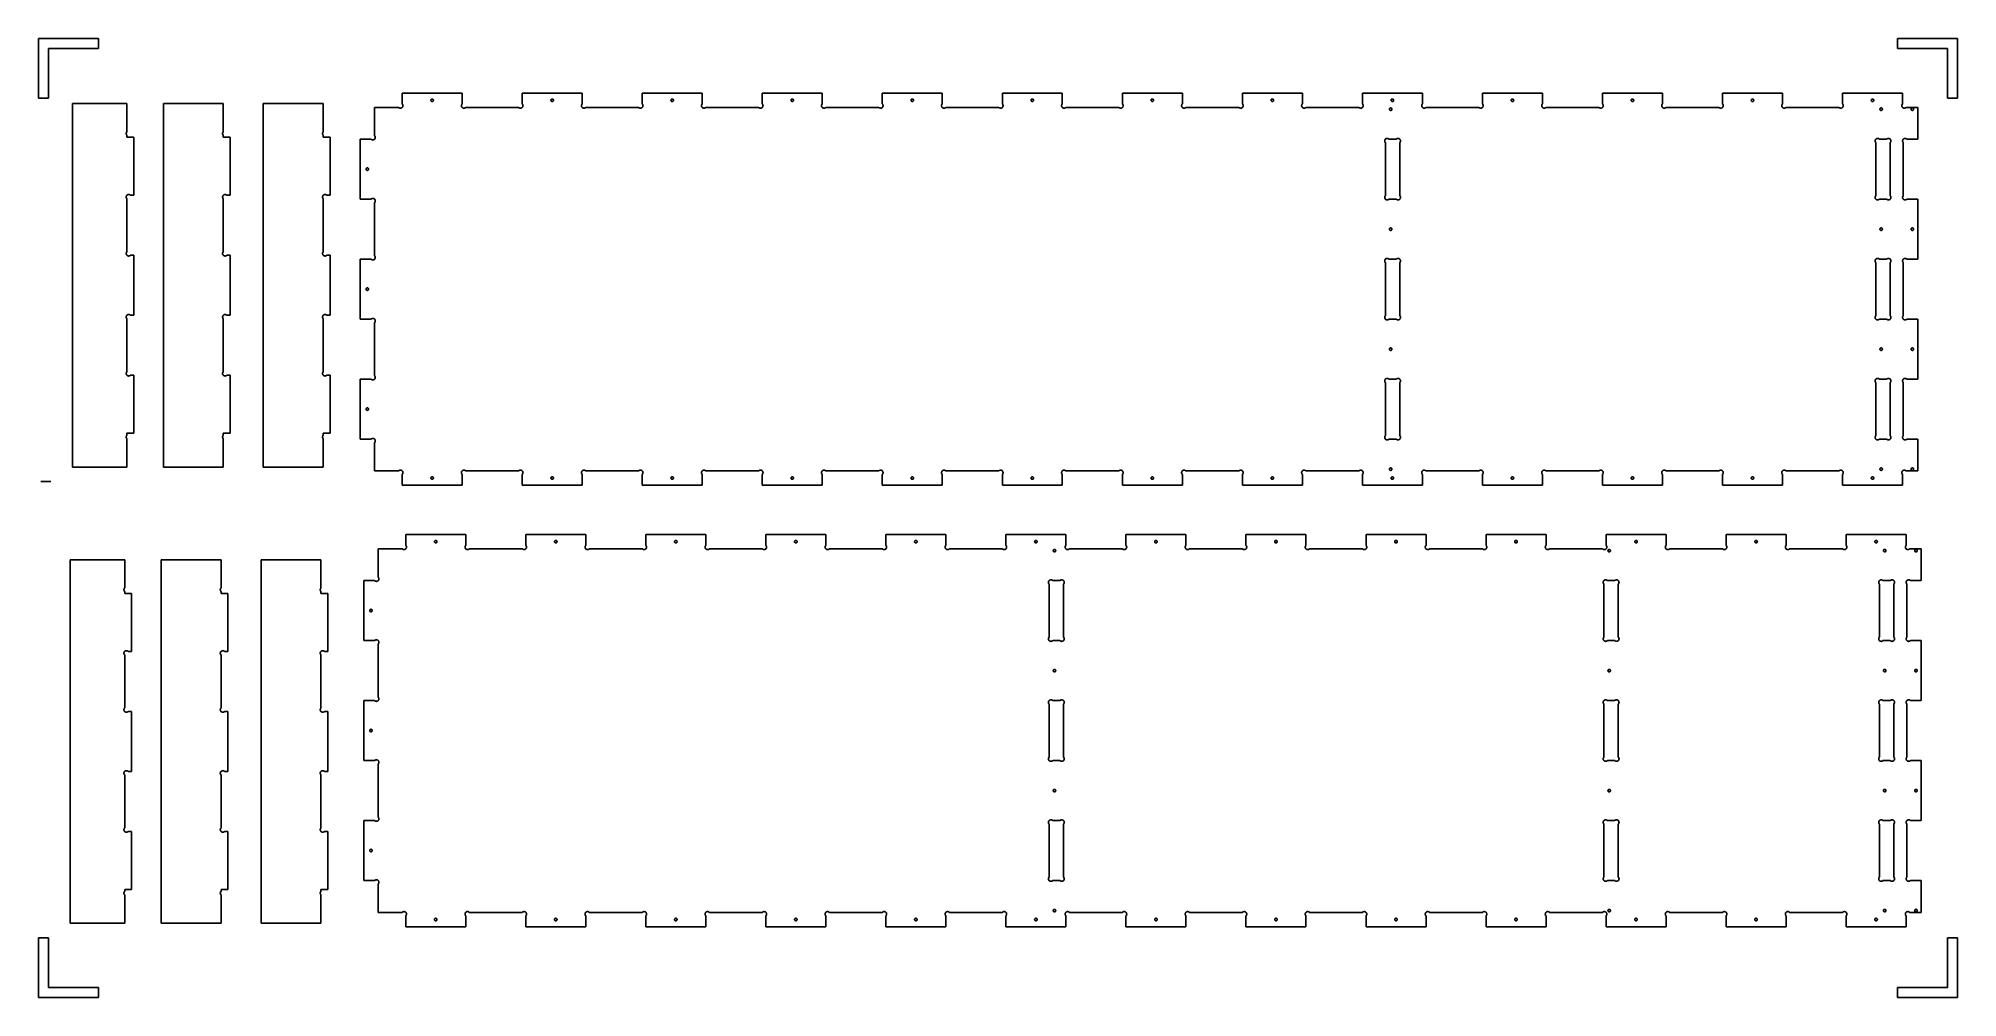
# Model space of a CAD drawing. Extents: x 0 to 96, y 0 to 48.
import ezdxf

# ---------------------------------------------------------------- set-up
doc = ezdxf.new("R2010")
doc.units = 0
doc.layers.add('Layer_1', color=7, linetype='CONTINUOUS')

msp = doc.modelspace()

# ---------------------------------------------------------------- linework, layer by layer
at = {"layer": 'Layer_1', "color": 7}
for p, q in [((3.005556, 48.005556), (0.005556, 48.005556)), ((0.005556, 48.005556), (0.005556, 45.005556)), ((3.005556, 48.005556), (0.005556, 48.005556)), ((0.005556, 48.005556), (0.005556, 45.005556)), ((3.005556, 47.505556), (3.005556, 48.005556)), ((3.005556, 47.505556), (3.005556, 48.005556)), ((96.005556, 48.005556), (93.005556, 48.005556)), ((93.005556, 48.005556), (93.005556, 47.505556)), ((96.005556, 48.005556), (93.005556, 48.005556)), ((93.005556, 48.005556), (93.005556, 47.505556)), ((96.005556, 45.005556), (96.005556, 48.005556)), ((96.005556, 45.005556), (96.005556, 48.005556)), ((0.505556, 47.505556), (3.005556, 47.505556)), ((0.505556, 45.005556), (0.505556, 47.505556)), ((0.505556, 47.505556), (3.005556, 47.505556)), ((0.505556, 45.005556), (0.505556, 47.505556)), ((93.005556, 47.505556), (95.505556, 47.505556)), ((93.005556, 47.505556), (95.505556, 47.505556)), ((95.505556, 47.505556), (95.505556, 45.005556)), ((95.505556, 47.505556), (95.505556, 45.005556)), ((21.203004, 45.268603), (18.203004, 45.268603)), ((18.203004, 45.268603), (18.203004, 44.726477)), ((21.203004, 44.726477), (21.203004, 45.268603)), ((27.206942, 45.268603), (24.206942, 45.268603)), ((24.206942, 45.268603), (24.206942, 44.726477)), ((27.206942, 44.726477), (27.206942, 45.268603)), ((33.210878, 45.268603), (30.210878, 45.268603)), ((30.210878, 45.268603), (30.210878, 44.726477)), ((33.210878, 44.726477), (33.210878, 45.268603)), ((39.214815, 45.268603), (36.214815, 45.268603)), ((36.214815, 45.268603), (36.214815, 44.726477)), ((39.214815, 44.726477), (39.214815, 45.268603)), ((45.218753, 45.268603), (42.218753, 45.268603)), ((42.218753, 45.268603), (42.218753, 44.726477)), ((45.218753, 44.726477), (45.218753, 45.268603)), ((51.222886, 45.268603), (48.222493, 45.268603)), ((48.222493, 45.268603), (48.222493, 44.726477)), ((51.222886, 44.726477), (51.222886, 45.268603)), ((57.226823, 45.268603), (54.226429, 45.268603)), ((54.226429, 45.268603), (54.226429, 44.726477)), ((57.226823, 44.726477), (57.226823, 45.268603)), ((63.230761, 45.268603), (60.230366, 45.268603)), ((60.230366, 45.268603), (60.230366, 44.726477)), ((63.230761, 44.726477), (63.230761, 45.268603)), ((69.234697, 45.268603), (66.234304, 45.268603)), ((66.234304, 45.268603), (66.234304, 44.726477)), ((69.234697, 44.726477), (69.234697, 45.268603)), ((75.238634, 45.268603), (72.238241, 45.268603)), ((72.238241, 45.268603), (72.238241, 44.726477)), ((75.238634, 44.726477), (75.238634, 45.268603)), ((81.242572, 45.268603), (78.242177, 45.268603)), ((78.242177, 45.268603), (78.242177, 44.726477)), ((81.242572, 44.726477), (81.242572, 45.268603)), ((87.246508, 45.268603), (84.246115, 45.268603)), ((84.246115, 45.268603), (84.246115, 44.726477)), ((87.246508, 44.726477), (87.246508, 45.268603)), ((93.250445, 45.268603), (90.250052, 45.268603)), ((90.250052, 45.268603), (90.250052, 44.726477)), ((93.250445, 44.726477), (93.250445, 45.268603)), ((0.005556, 45.005556), (0.505556, 45.005556)), ((0.005556, 45.005556), (0.505556, 45.005556)), ((4.435951, 44.744143), (1.717203, 44.744143)), ((1.717203, 44.744143), (1.717203, 26.556636)), ((4.435951, 43.332096), (4.435951, 44.744143)), ((9.256368, 44.744142), (6.256368, 44.744142)), ((6.256368, 44.744142), (6.256368, 26.556634)), ((9.256368, 43.332094), (9.256368, 44.744142)), ((14.256368, 44.744143), (11.256368, 44.744143)), ((11.256368, 44.744143), (11.256368, 26.556636)), ((14.256368, 43.332096), (14.256368, 44.744143)), ((18.026233, 44.549705), (16.821351, 44.549705)), ((16.821351, 44.549705), (16.821351, 43.1375)), ((18.028083, 44.547737), (18.026233, 44.549705)), ((18.031941, 44.544194), (18.028083, 44.547737)), ((18.035957, 44.541044), (18.031941, 44.544194)), ((18.040091, 44.537894), (18.035957, 44.541044)), ((18.044343, 44.534745), (18.040091, 44.537894)), ((18.048752, 44.531988), (18.044343, 44.534745)), ((18.05324, 44.529233), (18.048752, 44.531988)), ((18.057886, 44.52687), (18.05324, 44.529233)), ((18.062571, 44.524508), (18.057886, 44.52687)), ((18.067374, 44.522539), (18.062571, 44.524508)), ((18.072256, 44.520572), (18.067374, 44.522539)), ((18.077217, 44.518996), (18.072256, 44.520572)), ((18.082256, 44.517422), (18.077217, 44.518996)), ((18.087335, 44.51624), (18.082256, 44.517422)), ((18.092492, 44.515059), (18.087335, 44.51624)), ((18.09765, 44.514272), (18.092492, 44.51506)), ((18.102847, 44.513485), (18.09765, 44.514274)), ((18.108083, 44.51309), (18.102847, 44.513479)), ((18.113319, 44.51309), (18.108083, 44.51309)), ((18.115918, 44.51309), (18.113319, 44.51309)), ((18.121154, 44.51309), (18.115918, 44.51309)), ((18.12639, 44.513485), (18.121154, 44.513096)), ((18.131587, 44.514272), (18.12639, 44.513483)), ((18.136744, 44.515059), (18.131587, 44.51427)), ((18.141902, 44.51624), (18.136744, 44.515059)), ((18.146981, 44.517422), (18.141902, 44.51624)), ((18.151981, 44.518996), (18.146981, 44.517422)), ((18.156941, 44.520572), (18.151981, 44.518996)), ((18.161863, 44.522539), (18.156941, 44.520572)), ((18.166666, 44.524508), (18.161863, 44.522539)), ((18.171351, 44.52687), (18.166666, 44.524508)), ((18.175996, 44.529233), (18.171351, 44.52687)), ((18.180485, 44.531988), (18.175996, 44.529233)), ((18.184894, 44.534745), (18.180485, 44.531988)), ((18.189146, 44.537894), (18.184894, 44.534745)), ((18.19328, 44.541044), (18.189146, 44.537894)), ((18.197296, 44.544194), (18.19328, 44.541044)), ((18.201114, 44.547737), (18.197296, 44.544194)), ((18.204855, 44.551674), (18.201114, 44.547737)), ((18.203004, 44.726477), (18.206626, 44.722539)), ((18.208398, 44.55561), (18.204855, 44.551674)), ((18.206626, 44.722539), (18.210091, 44.718603)), ((18.211744, 44.559547), (18.208398, 44.55561)), ((18.210091, 44.718603), (18.213398, 44.714666)), ((18.214973, 44.563485), (18.211744, 44.559547)), ((18.213398, 44.714666), (18.216508, 44.710335)), ((18.218004, 44.567815), (18.214973, 44.563485)), ((18.216508, 44.710335), (18.219461, 44.706004)), ((18.220839, 44.572146), (18.218004, 44.567815)), ((18.219461, 44.706004), (18.222217, 44.701674)), ((18.223516, 44.57687), (18.220839, 44.572146)), ((18.222217, 44.701674), (18.224776, 44.697343)), ((18.225996, 44.581202), (18.223516, 44.57687)), ((18.224776, 44.697343), (18.227138, 44.692618)), ((18.22828, 44.585926), (18.225996, 44.581202)), ((18.227138, 44.692618), (18.229343, 44.687894)), ((18.230366, 44.591044), (18.22828, 44.585926)), ((18.229343, 44.687894), (18.231311, 44.682776)), ((18.232217, 44.595768), (18.230366, 44.591044)), ((18.231311, 44.682776), (18.233083, 44.678052)), ((18.23391, 44.600886), (18.232217, 44.595768)), ((18.233083, 44.678052), (18.234658, 44.672934)), ((18.235366, 44.60561), (18.23391, 44.600886)), ((18.234658, 44.672934), (18.235996, 44.667815)), ((18.236587, 44.610728), (18.235366, 44.60561)), ((18.235996, 44.667815), (18.237138, 44.662697)), ((18.23765, 44.615847), (18.236587, 44.610728)), ((18.237138, 44.662697), (18.238083, 44.657579)), ((18.238477, 44.620965), (18.23765, 44.615847)), ((18.238083, 44.657579), (18.238792, 44.65246)), ((18.239067, 44.626477), (18.238476, 44.620965)), ((18.238792, 44.65246), (18.239264, 44.647343)), ((18.239461, 44.631595), (18.239068, 44.626477)), ((18.239264, 44.647343), (18.23954, 44.642225)), ((18.239618, 44.636713), (18.239461, 44.631595)), ((18.23954, 44.642225), (18.239617, 44.636713)), ((19.639736, 44.904036), (19.639536, 44.907973)), ((19.639539, 44.907973), (19.639539, 44.911909)), ((19.639579, 44.911909), (19.639857, 44.915453)), ((19.640209, 44.900099), (19.639732, 44.904036)), ((19.639855, 44.915453), (19.640411, 44.91939)), ((19.640878, 44.896162), (19.640212, 44.900099)), ((19.640406, 44.91939), (19.641151, 44.923327)), ((19.641823, 44.892225), (19.640878, 44.896162)), ((19.641154, 44.923327), (19.642176, 44.927264)), ((19.643004, 44.888682), (19.641823, 44.892225)), ((19.642177, 44.927264), (19.643437, 44.930807)), ((19.644422, 44.884745), (19.643004, 44.888682)), ((19.643437, 44.930807), (19.644934, 44.93435)), ((19.646036, 44.881202), (19.644422, 44.884745)), ((19.644934, 44.93435), (19.646626, 44.937894)), ((19.647886, 44.877658), (19.646036, 44.881202)), ((19.646626, 44.937894), (19.648555, 44.941437)), ((19.649973, 44.874508), (19.647886, 44.877658)), ((19.648555, 44.941437), (19.650682, 44.944587)), ((19.652217, 44.871358), (19.649973, 44.874508)), ((19.650682, 44.944587), (19.653044, 44.947737)), ((19.654697, 44.868209), (19.652217, 44.871358)), ((19.653044, 44.947737), (19.655563, 44.950886)), ((19.657374, 44.865453), (19.654697, 44.868209)), ((19.655563, 44.950886), (19.658279, 44.953643)), ((19.660209, 44.862697), (19.657374, 44.865453)), ((19.658279, 44.953643), (19.661193, 44.956398)), ((19.663202, 44.859942), (19.660209, 44.862697)), ((19.661193, 44.956398), (19.664225, 44.95876)), ((19.666351, 44.857579), (19.663202, 44.859942)), ((19.664225, 44.95876), (19.667414, 44.961123)), ((19.669658, 44.85561), (19.666351, 44.857579)), ((19.667414, 44.961123), (19.670761, 44.96309)), ((19.673083, 44.853643), (19.669658, 44.85561)), ((19.670761, 44.96309), (19.674225, 44.965059)), ((19.676587, 44.852067), (19.673083, 44.853643)), ((19.674225, 44.965059), (19.677807, 44.966634)), ((19.680248, 44.850493), (19.676587, 44.852067)), ((19.677807, 44.966634), (19.681468, 44.968209)), ((19.683949, 44.849312), (19.680248, 44.850493)), ((19.681468, 44.968209), (19.685209, 44.96939)), ((19.687728, 44.84813), (19.683949, 44.849312)), ((19.685209, 44.96939), (19.689028, 44.970179)), ((19.691587, 44.847343), (19.687728, 44.848132)), ((19.689028, 44.970177), (19.692886, 44.970966)), ((19.695485, 44.846949), (19.691587, 44.847338)), ((19.692886, 44.970965), (19.696784, 44.971354)), ((19.699422, 44.846556), (19.695485, 44.846945)), ((19.696784, 44.971358), (19.700721, 44.971758)), ((19.703319, 44.846556), (19.699422, 44.846556)), ((19.700721, 44.971753), (19.704618, 44.971353)), ((19.707256, 44.846949), (19.703319, 44.84656)), ((19.704618, 44.971358), (19.708555, 44.971358)), ((19.711154, 44.847343), (19.707256, 44.846954)), ((19.708555, 44.971358), (19.712453, 44.970569)), ((19.715012, 44.84813), (19.711154, 44.847342)), ((19.712453, 44.970572), (19.716272, 44.969783)), ((19.718831, 44.848918), (19.715012, 44.848129)), ((19.716272, 44.969784), (19.720091, 44.968995)), ((19.722572, 44.850099), (19.718831, 44.848918)), ((19.720091, 44.968996), (19.723792, 44.967815)), ((19.726233, 44.851674), (19.722572, 44.850099)), ((19.723792, 44.967815), (19.727453, 44.96624)), ((19.729815, 44.853248), (19.726233, 44.851674)), ((19.727453, 44.96624), (19.730957, 44.964666)), ((19.733279, 44.854823), (19.729815, 44.853248)), ((19.730957, 44.964666), (19.734382, 44.962697)), ((19.736626, 44.857185), (19.733279, 44.854823)), ((19.734382, 44.962697), (19.737689, 44.960335)), ((19.739815, 44.859154), (19.736626, 44.857185)), ((19.737689, 44.960335), (19.740839, 44.957973)), ((19.742847, 44.861909), (19.739815, 44.859154)), ((19.740839, 44.957973), (19.743831, 44.95561)), ((19.745761, 44.864272), (19.742847, 44.861909)), ((19.743831, 44.95561), (19.746666, 44.952855)), ((19.748477, 44.867422), (19.745761, 44.864272)), ((19.746666, 44.952855), (19.749343, 44.950099)), ((19.750996, 44.870177), (19.748477, 44.867422)), ((19.749343, 44.950099), (19.751784, 44.946949)), ((19.753358, 44.873327), (19.750996, 44.870177)), ((19.751784, 44.946949), (19.754067, 44.943799)), ((19.755485, 44.87687), (19.753358, 44.873327)), ((19.754067, 44.943799), (19.756154, 44.940256)), ((19.757414, 44.88002), (19.755485, 44.87687)), ((19.756154, 44.940256), (19.758004, 44.936713)), ((19.759106, 44.883564), (19.757414, 44.88002)), ((19.758004, 44.936713), (19.759618, 44.933169)), ((19.760603, 44.8875), (19.759106, 44.883564)), ((19.759618, 44.933169), (19.761036, 44.929626)), ((19.761863, 44.891044), (19.760603, 44.8875)), ((19.761036, 44.929626), (19.762217, 44.926083)), ((19.762886, 44.89498), (19.761864, 44.891044)), ((19.762217, 44.926083), (19.763162, 44.922146)), ((19.763634, 44.898524), (19.762889, 44.89498)), ((19.763162, 44.922146), (19.763828, 44.918209)), ((19.764185, 44.90246), (19.763629, 44.898524)), ((19.763831, 44.918209), (19.764308, 44.914272)), ((19.764461, 44.906398), (19.764183, 44.90246)), ((19.764304, 44.914272), (19.764504, 44.910335)), ((19.764501, 44.910335), (19.764501, 44.906398)), ((21.166391, 44.636713), (21.166502, 44.642225)), ((21.166547, 44.631595), (21.166392, 44.636713)), ((21.166468, 44.642225), (21.166746, 44.647343)), ((21.166942, 44.626477), (21.166553, 44.631595)), ((21.166744, 44.647343), (21.167222, 44.65246)), ((21.167532, 44.620965), (21.166943, 44.626477)), ((21.167217, 44.65246), (21.167928, 44.657579)), ((21.168358, 44.615847), (21.167536, 44.620965)), ((21.167925, 44.657579), (21.168869, 44.662697)), ((21.169422, 44.610728), (21.168355, 44.615847)), ((21.168871, 44.662697), (21.170012, 44.667815)), ((21.170642, 44.60561), (21.169422, 44.610728)), ((21.170012, 44.667815), (21.171351, 44.672934)), ((21.172098, 44.600886), (21.170642, 44.60561)), ((21.171351, 44.672934), (21.172925, 44.678052)), ((21.173792, 44.595768), (21.172098, 44.600886)), ((21.172925, 44.678052), (21.174697, 44.682776)), ((21.175642, 44.591044), (21.173792, 44.595768)), ((21.174697, 44.682776), (21.176666, 44.687894)), ((21.177728, 44.585926), (21.175642, 44.591044)), ((21.176666, 44.687894), (21.178871, 44.692618)), ((21.180012, 44.581202), (21.177728, 44.585926)), ((21.178871, 44.692618), (21.181233, 44.697343)), ((21.182493, 44.57687), (21.180012, 44.581202)), ((21.181233, 44.697343), (21.183792, 44.701674)), ((21.185169, 44.572146), (21.182493, 44.57687)), ((21.183792, 44.701674), (21.186547, 44.706004)), ((21.188004, 44.567815), (21.185169, 44.572146)), ((21.186547, 44.706004), (21.189501, 44.710335)), ((21.191036, 44.563485), (21.188004, 44.567815)), ((21.189501, 44.710335), (21.192611, 44.714666)), ((21.194264, 44.559547), (21.191036, 44.563485)), ((21.192611, 44.714666), (21.195917, 44.718603)), ((21.197611, 44.55561), (21.194264, 44.559547)), ((21.195917, 44.718603), (21.199382, 44.722539)), ((21.201154, 44.551674), (21.197611, 44.55561)), ((21.199382, 44.722539), (21.203004, 44.726477)), ((21.204894, 44.547737), (21.201154, 44.551674)), ((21.208713, 44.544194), (21.204894, 44.547737)), ((21.212728, 44.541044), (21.208713, 44.544194)), ((21.216863, 44.537894), (21.212728, 44.541044)), ((21.221115, 44.534745), (21.216863, 44.537894)), ((21.225524, 44.531988), (21.221115, 44.534745)), ((21.230012, 44.529233), (21.225524, 44.531988)), ((21.234658, 44.52687), (21.230012, 44.529233)), ((21.239343, 44.524508), (21.234658, 44.52687)), ((21.244146, 44.522539), (21.239343, 44.524508)), ((21.249067, 44.520572), (21.244146, 44.522539)), ((21.254028, 44.518996), (21.249067, 44.520572)), ((21.259028, 44.517422), (21.254028, 44.518996)), ((21.264106, 44.51624), (21.259028, 44.517422)), ((21.269264, 44.515059), (21.264106, 44.51624)), ((21.274422, 44.514272), (21.269264, 44.51506)), ((21.279618, 44.513485), (21.274422, 44.514274)), ((21.284855, 44.51309), (21.279618, 44.513479)), ((21.290091, 44.51309), (21.284855, 44.51309)), ((21.295327, 44.51309), (21.290091, 44.51309)), ((21.300563, 44.513485), (21.295327, 44.513096)), ((21.305761, 44.513878), (21.300563, 44.513489)), ((21.310957, 44.514666), (21.305761, 44.513877)), ((21.316115, 44.515453), (21.310957, 44.514664)), ((21.321193, 44.516634), (21.316115, 44.515453)), ((21.326272, 44.518209), (21.321193, 44.516634)), ((21.331272, 44.519784), (21.326272, 44.518209)), ((21.336193, 44.521358), (21.331272, 44.519784)), ((21.341036, 44.523327), (21.336193, 44.521358)), ((21.345799, 44.525689), (21.341036, 44.523327)), ((21.350445, 44.528052), (21.345799, 44.525689)), ((21.355012, 44.530414), (21.350445, 44.528052)), ((21.359461, 44.533169), (21.355012, 44.530414)), ((21.363792, 44.536319), (21.359461, 44.533169)), ((21.368004, 44.539469), (21.363792, 44.536319)), ((21.372059, 44.542618), (21.368004, 44.539469)), ((21.375996, 44.546162), (21.372059, 44.542618)), ((21.379776, 44.549705), (21.375996, 44.546162)), ((24.030169, 44.549705), (21.379776, 44.549705)), ((24.032021, 44.547737), (24.030169, 44.549705)), ((24.035878, 44.544194), (24.032021, 44.547737)), ((24.039894, 44.541044), (24.035878, 44.544194)), ((24.044028, 44.537894), (24.039894, 44.541044)), ((24.048279, 44.534745), (24.044028, 44.537894)), ((24.052689, 44.531988), (24.048279, 44.534745)), ((24.057177, 44.529233), (24.052689, 44.531988)), ((24.061823, 44.52687), (24.057177, 44.529233)), ((24.066508, 44.524508), (24.061823, 44.52687)), ((24.071312, 44.522539), (24.066508, 44.524508)), ((24.076193, 44.520572), (24.071312, 44.522539)), ((24.081154, 44.518996), (24.076193, 44.520572)), ((24.086193, 44.517422), (24.081154, 44.518996)), ((24.091272, 44.51624), (24.086193, 44.517422)), ((24.096429, 44.515059), (24.091272, 44.51624)), ((24.101587, 44.514272), (24.096429, 44.51506)), ((24.106784, 44.513485), (24.101587, 44.514274)), ((24.112021, 44.51309), (24.106784, 44.513479)), ((24.117256, 44.51309), (24.112021, 44.51309)), ((24.119855, 44.51309), (24.117256, 44.51309)), ((24.125091, 44.51309), (24.119855, 44.51309)), ((24.130327, 44.513485), (24.125091, 44.513096)), ((24.135524, 44.514272), (24.130327, 44.513483)), ((24.140682, 44.515059), (24.135524, 44.51427)), ((24.145839, 44.51624), (24.140682, 44.515059)), ((24.150917, 44.517422), (24.145839, 44.51624)), ((24.155917, 44.518996), (24.150917, 44.517422)), ((24.160878, 44.520572), (24.155917, 44.518996)), ((24.165799, 44.522539), (24.160878, 44.520572)), ((24.170603, 44.524508), (24.165799, 44.522539)), ((24.175287, 44.52687), (24.170603, 44.524508)), ((24.179934, 44.529233), (24.175287, 44.52687)), ((24.184422, 44.531988), (24.179934, 44.529233)), ((24.188831, 44.534745), (24.184422, 44.531988)), ((24.193083, 44.537894), (24.188831, 44.534745)), ((24.197217, 44.541044), (24.193083, 44.537894)), ((24.201233, 44.544194), (24.197217, 44.541044)), ((24.205052, 44.547737), (24.201233, 44.544194)), ((24.208792, 44.551674), (24.205052, 44.547737)), ((24.206942, 44.726477), (24.210563, 44.722539)), ((24.212335, 44.55561), (24.208792, 44.551674)), ((24.210563, 44.722539), (24.214028, 44.718603)), ((24.215682, 44.559547), (24.212335, 44.55561)), ((24.214028, 44.718603), (24.217335, 44.714666)), ((24.218909, 44.563485), (24.215682, 44.559547)), ((24.217335, 44.714666), (24.220445, 44.710335)), ((24.221942, 44.567815), (24.218909, 44.563485)), ((24.220445, 44.710335), (24.223398, 44.706004)), ((24.224776, 44.572146), (24.221942, 44.567815)), ((24.223398, 44.706004), (24.226154, 44.701674)), ((24.227453, 44.57687), (24.224776, 44.572146)), ((24.226154, 44.701674), (24.228713, 44.697343)), ((24.229934, 44.581202), (24.227453, 44.57687)), ((24.228713, 44.697343), (24.231075, 44.692618)), ((24.232217, 44.585926), (24.229934, 44.581202)), ((24.231075, 44.692618), (24.233279, 44.687894)), ((24.234304, 44.591044), (24.232217, 44.585926)), ((24.233279, 44.687894), (24.235248, 44.682776)), ((24.236154, 44.595768), (24.234304, 44.591044)), ((24.235248, 44.682776), (24.237021, 44.678052)), ((24.237847, 44.600886), (24.236154, 44.595768)), ((24.237021, 44.678052), (24.238595, 44.672934)), ((24.239304, 44.60561), (24.237847, 44.600886)), ((24.238595, 44.672934), (24.239934, 44.667815)), ((24.240524, 44.610728), (24.239304, 44.60561)), ((24.239934, 44.667815), (24.241075, 44.662697)), ((24.241587, 44.615847), (24.240521, 44.610728)), ((24.241075, 44.662697), (24.242019, 44.657579)), ((24.242414, 44.620965), (24.241592, 44.615847)), ((24.242021, 44.657579), (24.242732, 44.65246)), ((24.243004, 44.626477), (24.242415, 44.620965)), ((24.242728, 44.65246), (24.243206, 44.647343)), ((24.243398, 44.631595), (24.242998, 44.626477)), ((24.243202, 44.647343), (24.243479, 44.642225)), ((24.243555, 44.636713), (24.243399, 44.631595)), ((24.243477, 44.642225), (24.243588, 44.636713)), ((25.643674, 44.904036), (25.643474, 44.907973)), ((25.643477, 44.907973), (25.643477, 44.911909)), ((25.643516, 44.911909), (25.643794, 44.915453)), ((25.644146, 44.900099), (25.643668, 44.904036)), ((25.643792, 44.915453), (25.644347, 44.91939)), ((25.644815, 44.896162), (25.644148, 44.900099)), ((25.644343, 44.91939), (25.645087, 44.923327)), ((25.645761, 44.892225), (25.644816, 44.896162)), ((25.645091, 44.923327), (25.646113, 44.927264)), ((25.646942, 44.888682), (25.645761, 44.892225)), ((25.646115, 44.927264), (25.647374, 44.930807)), ((25.648358, 44.884745), (25.646942, 44.888682)), ((25.647374, 44.930807), (25.648871, 44.93435)), ((25.649973, 44.881202), (25.648358, 44.884745)), ((25.648871, 44.93435), (25.650563, 44.937894)), ((25.651823, 44.877658), (25.649973, 44.881202)), ((25.650563, 44.937894), (25.652493, 44.941437)), ((25.653909, 44.874508), (25.651823, 44.877658)), ((25.652493, 44.941437), (25.654618, 44.944587)), ((25.656154, 44.871358), (25.653909, 44.874508)), ((25.654618, 44.944587), (25.656981, 44.947737)), ((25.658634, 44.868209), (25.656154, 44.871358)), ((25.656981, 44.947737), (25.659501, 44.950886)), ((25.661312, 44.865453), (25.658634, 44.868209)), ((25.659501, 44.950886), (25.662217, 44.953643)), ((25.664146, 44.862697), (25.661312, 44.865453)), ((25.662217, 44.953643), (25.665131, 44.956398)), ((25.667138, 44.859942), (25.664146, 44.862697)), ((25.665131, 44.956398), (25.668162, 44.95876)), ((25.670287, 44.857579), (25.667138, 44.859942)), ((25.668162, 44.95876), (25.671351, 44.961123)), ((25.673595, 44.85561), (25.670287, 44.857579)), ((25.671351, 44.961123), (25.674697, 44.96309)), ((25.677021, 44.853643), (25.673595, 44.85561)), ((25.674697, 44.96309), (25.678162, 44.965059)), ((25.680524, 44.852067), (25.677021, 44.853643)), ((25.678162, 44.965059), (25.681744, 44.966634)), ((25.684185, 44.850493), (25.680524, 44.852067)), ((25.681744, 44.966634), (25.685406, 44.968209)), ((25.687886, 44.849312), (25.684185, 44.850493)), ((25.685406, 44.968209), (25.689146, 44.96939)), ((25.691666, 44.84813), (25.687886, 44.849312)), ((25.689146, 44.96939), (25.692965, 44.970179)), ((25.695524, 44.847343), (25.691666, 44.848132)), ((25.692965, 44.970177), (25.696823, 44.970966)), ((25.699422, 44.846949), (25.695524, 44.847338)), ((25.696823, 44.970965), (25.700721, 44.971354)), ((25.703358, 44.846556), (25.699422, 44.846945)), ((25.700721, 44.971358), (25.704658, 44.971758)), ((25.707256, 44.846556), (25.703358, 44.846556)), ((25.704658, 44.971753), (25.708555, 44.971353)), ((25.711193, 44.846949), (25.707256, 44.84656)), ((25.708555, 44.971358), (25.712493, 44.971358)), ((25.715091, 44.847343), (25.711193, 44.846954)), ((25.712493, 44.971358), (25.716391, 44.970569)), ((25.718949, 44.84813), (25.715091, 44.847342)), ((25.716391, 44.970572), (25.720209, 44.969783)), ((25.722768, 44.848918), (25.718949, 44.848129)), ((25.720209, 44.969784), (25.724028, 44.968995)), ((25.726508, 44.850099), (25.722768, 44.848918)), ((25.724028, 44.968996), (25.727728, 44.967815)), ((25.730169, 44.851674), (25.726508, 44.850099)), ((25.727728, 44.967815), (25.731391, 44.96624)), ((25.733753, 44.853248), (25.730169, 44.851674)), ((25.731391, 44.96624), (25.734894, 44.964666)), ((25.737217, 44.854823), (25.733753, 44.853248)), ((25.734894, 44.964666), (25.738319, 44.962697)), ((25.740563, 44.857185), (25.737217, 44.854823)), ((25.738319, 44.962697), (25.741626, 44.960335)), ((25.743753, 44.859154), (25.740563, 44.857185)), ((25.741626, 44.960335), (25.744776, 44.957973)), ((25.746784, 44.861909), (25.743753, 44.859154)), ((25.744776, 44.957973), (25.747768, 44.95561)), ((25.749697, 44.864272), (25.746784, 44.861909)), ((25.747768, 44.95561), (25.750603, 44.952855)), ((25.752414, 44.867422), (25.749697, 44.864272)), ((25.750603, 44.952855), (25.753279, 44.950099)), ((25.754934, 44.870177), (25.752414, 44.867422)), ((25.753279, 44.950099), (25.755721, 44.946949)), ((25.757296, 44.873327), (25.754934, 44.870177)), ((25.755721, 44.946949), (25.758004, 44.943799)), ((25.759422, 44.87687), (25.757296, 44.873327)), ((25.758004, 44.943799), (25.760091, 44.940256)), ((25.761351, 44.88002), (25.759422, 44.87687)), ((25.760091, 44.940256), (25.761942, 44.936713)), ((25.763044, 44.883564), (25.761351, 44.88002)), ((25.761942, 44.936713), (25.763555, 44.933169)), ((25.764539, 44.8875), (25.763044, 44.883564)), ((25.763555, 44.933169), (25.764973, 44.929626)), ((25.765799, 44.891044), (25.764539, 44.8875)), ((25.764973, 44.929626), (25.766154, 44.926083)), ((25.766823, 44.89498), (25.765801, 44.891044)), ((25.766154, 44.926083), (25.767098, 44.922146)), ((25.767572, 44.898524), (25.766827, 44.89498)), ((25.767098, 44.922146), (25.767765, 44.918209)), ((25.768123, 44.90246), (25.767567, 44.898524)), ((25.767768, 44.918209), (25.768246, 44.914272)), ((25.768398, 44.906398), (25.768121, 44.90246)), ((25.768241, 44.914272), (25.768441, 44.910335)), ((25.768437, 44.910335), (25.768437, 44.906398)), ((27.170327, 44.636713), (27.170438, 44.642225)), ((27.170485, 44.631595), (27.170329, 44.636713)), ((27.170406, 44.642225), (27.170684, 44.647343)), ((27.170878, 44.626477), (27.170489, 44.631595)), ((27.170682, 44.647343), (27.171148, 44.65246)), ((27.171468, 44.620965), (27.170879, 44.626477)), ((27.171154, 44.65246), (27.171865, 44.657579)), ((27.172296, 44.615847), (27.171474, 44.620965)), ((27.171863, 44.657579), (27.172807, 44.662697)), ((27.173358, 44.610728), (27.172292, 44.615847)), ((27.172807, 44.662697), (27.173949, 44.667815)), ((27.174579, 44.60561), (27.173358, 44.610728)), ((27.173949, 44.667815), (27.175287, 44.672934)), ((27.176036, 44.600886), (27.174579, 44.60561)), ((27.175287, 44.672934), (27.176863, 44.678052)), ((27.177728, 44.595768), (27.176036, 44.600886)), ((27.176863, 44.678052), (27.178634, 44.682776)), ((27.179579, 44.591044), (27.177728, 44.595768)), ((27.178634, 44.682776), (27.180603, 44.687894)), ((27.181666, 44.585926), (27.179579, 44.591044)), ((27.180603, 44.687894), (27.182807, 44.692618)), ((27.183949, 44.581202), (27.181666, 44.585926)), ((27.182807, 44.692618), (27.185169, 44.697343)), ((27.186429, 44.57687), (27.183949, 44.581202)), ((27.185169, 44.697343), (27.187728, 44.701674)), ((27.189106, 44.572146), (27.186429, 44.57687)), ((27.187728, 44.701674), (27.190485, 44.706004)), ((27.191942, 44.567815), (27.189106, 44.572146)), ((27.190485, 44.706004), (27.193437, 44.710335)), ((27.194973, 44.563485), (27.191942, 44.567815)), ((27.193437, 44.710335), (27.196547, 44.714666)), ((27.198202, 44.559547), (27.194973, 44.563485)), ((27.196547, 44.714666), (27.199855, 44.718603)), ((27.201547, 44.55561), (27.198202, 44.559547)), ((27.199855, 44.718603), (27.203319, 44.722539)), ((27.205091, 44.551674), (27.201547, 44.55561)), ((27.203319, 44.722539), (27.206942, 44.726477)), ((27.208831, 44.547737), (27.205091, 44.551674)), ((27.212649, 44.544194), (27.208831, 44.547737)), ((27.216666, 44.541044), (27.212649, 44.544194)), ((27.220799, 44.537894), (27.216666, 44.541044)), ((27.225052, 44.534745), (27.220799, 44.537894)), ((27.229461, 44.531988), (27.225052, 44.534745)), ((27.233949, 44.529233), (27.229461, 44.531988)), ((27.238595, 44.52687), (27.233949, 44.529233)), ((27.243279, 44.524508), (27.238595, 44.52687)), ((27.248083, 44.522539), (27.243279, 44.524508)), ((27.253004, 44.520572), (27.248083, 44.522539)), ((27.257965, 44.518996), (27.253004, 44.520572)), ((27.262965, 44.517422), (27.257965, 44.518996)), ((27.268044, 44.51624), (27.262965, 44.517422)), ((27.273202, 44.515059), (27.268044, 44.51624)), ((27.278358, 44.514272), (27.273202, 44.51506)), ((27.283555, 44.513485), (27.278358, 44.514274)), ((27.288792, 44.51309), (27.283555, 44.513479)), ((27.294028, 44.51309), (27.288792, 44.51309)), ((27.299264, 44.51309), (27.294028, 44.51309)), ((27.304501, 44.513485), (27.299264, 44.513096)), ((27.309697, 44.513878), (27.304501, 44.513489)), ((27.314894, 44.514666), (27.309697, 44.513877)), ((27.320052, 44.515453), (27.314894, 44.514664)), ((27.325131, 44.516634), (27.320052, 44.515453)), ((27.330209, 44.518209), (27.325131, 44.516634)), ((27.335209, 44.519784), (27.330209, 44.518209)), ((27.340131, 44.521358), (27.335209, 44.519784)), ((27.344973, 44.523327), (27.340131, 44.521358)), ((27.349736, 44.525689), (27.344973, 44.523327)), ((27.354382, 44.528052), (27.349736, 44.525689)), ((27.358949, 44.530414), (27.354382, 44.528052)), ((27.363398, 44.533169), (27.358949, 44.530414)), ((27.367728, 44.536319), (27.363398, 44.533169)), ((27.371942, 44.539469), (27.367728, 44.536319)), ((27.375996, 44.542618), (27.371942, 44.539469)), ((27.379934, 44.546162), (27.375996, 44.542618)), ((27.383713, 44.549705), (27.379934, 44.546162)), ((30.034106, 44.549705), (27.383713, 44.549705)), ((30.035957, 44.547737), (30.034106, 44.549705)), ((30.039815, 44.544194), (30.035957, 44.547737)), ((30.043831, 44.541044), (30.039815, 44.544194)), ((30.047965, 44.537894), (30.043831, 44.541044)), ((30.052217, 44.534745), (30.047965, 44.537894)), ((30.056626, 44.531988), (30.052217, 44.534745)), ((30.061115, 44.529233), (30.056626, 44.531988)), ((30.065761, 44.52687), (30.061115, 44.529233)), ((30.070445, 44.524508), (30.065761, 44.52687)), ((30.075248, 44.522539), (30.070445, 44.524508)), ((30.080131, 44.520572), (30.075248, 44.522539)), ((30.085091, 44.518996), (30.080131, 44.520572)), ((30.090131, 44.517422), (30.085091, 44.518996)), ((30.095209, 44.51624), (30.090131, 44.517422)), ((30.100366, 44.515059), (30.095209, 44.51624)), ((30.105524, 44.514272), (30.100366, 44.51506)), ((30.110721, 44.513485), (30.105524, 44.514274)), ((30.115957, 44.51309), (30.110721, 44.513479)), ((30.121193, 44.51309), (30.115957, 44.51309)), ((30.123792, 44.51309), (30.121193, 44.51309)), ((30.129028, 44.51309), (30.123792, 44.51309)), ((30.134264, 44.513485), (30.129028, 44.513096)), ((30.139461, 44.514272), (30.134264, 44.513483)), ((30.144618, 44.515059), (30.139461, 44.51427)), ((30.149776, 44.51624), (30.144618, 44.515059)), ((30.154855, 44.517422), (30.149776, 44.51624)), ((30.159855, 44.518996), (30.154855, 44.517422)), ((30.164815, 44.520572), (30.159855, 44.518996)), ((30.169736, 44.522539), (30.164815, 44.520572)), ((30.174539, 44.524508), (30.169736, 44.522539)), ((30.179225, 44.52687), (30.174539, 44.524508)), ((30.183871, 44.529233), (30.179225, 44.52687)), ((30.188358, 44.531988), (30.183871, 44.529233)), ((30.192768, 44.534745), (30.188358, 44.531988)), ((30.197021, 44.537894), (30.192768, 44.534745)), ((30.201154, 44.541044), (30.197021, 44.537894)), ((30.205169, 44.544194), (30.201154, 44.541044)), ((30.208988, 44.547737), (30.205169, 44.544194)), ((30.212728, 44.551674), (30.208988, 44.547737)), ((30.210878, 44.726477), (30.214501, 44.722539)), ((30.216272, 44.55561), (30.212728, 44.551674)), ((30.214501, 44.722539), (30.217965, 44.718603)), ((30.219618, 44.559547), (30.216272, 44.55561)), ((30.217965, 44.718603), (30.221272, 44.714666)), ((30.222847, 44.563485), (30.219618, 44.559547)), ((30.221272, 44.714666), (30.224382, 44.710335)), ((30.225878, 44.567815), (30.222847, 44.563485)), ((30.224382, 44.710335), (30.227335, 44.706004)), ((30.228713, 44.572146), (30.225878, 44.567815)), ((30.227335, 44.706004), (30.230091, 44.701674)), ((30.231391, 44.57687), (30.228713, 44.572146)), ((30.230091, 44.701674), (30.232649, 44.697343)), ((30.233871, 44.581202), (30.231391, 44.57687)), ((30.232649, 44.697343), (30.235012, 44.692618)), ((30.236154, 44.585926), (30.233871, 44.581202)), ((30.235012, 44.692618), (30.237217, 44.687894)), ((30.238241, 44.591044), (30.236154, 44.585926)), ((30.237217, 44.687894), (30.239185, 44.682776)), ((30.240091, 44.595768), (30.238241, 44.591044)), ((30.239185, 44.682776), (30.240957, 44.678052)), ((30.241784, 44.600886), (30.240091, 44.595768)), ((30.240957, 44.678052), (30.242532, 44.672934)), ((30.243241, 44.60561), (30.241784, 44.600886)), ((30.242532, 44.672934), (30.243871, 44.667815)), ((30.244461, 44.610728), (30.243241, 44.60561)), ((30.243871, 44.667815), (30.245012, 44.662697)), ((30.245524, 44.615847), (30.244457, 44.610728)), ((30.245012, 44.662697), (30.245956, 44.657579)), ((30.246351, 44.620965), (30.245528, 44.615847)), ((30.245957, 44.657579), (30.246668, 44.65246)), ((30.246942, 44.626477), (30.246353, 44.620965)), ((30.246666, 44.65246), (30.247144, 44.647343)), ((30.247335, 44.631595), (30.246946, 44.626477)), ((30.247138, 44.647343), (30.247416, 44.642225)), ((30.247493, 44.636713), (30.247337, 44.631595)), ((30.247414, 44.642225), (30.247525, 44.636713)), ((31.647611, 44.904036), (31.647411, 44.907973)), ((31.647414, 44.907973), (31.647414, 44.911909)), ((31.647453, 44.911909), (31.647731, 44.915453)), ((31.648083, 44.900099), (31.647605, 44.904036)), ((31.647728, 44.915453), (31.648284, 44.91939)), ((31.648753, 44.896162), (31.648086, 44.900099)), ((31.648279, 44.91939), (31.649024, 44.923327)), ((31.649697, 44.892225), (31.648753, 44.896162)), ((31.649028, 44.923327), (31.650051, 44.927264)), ((31.650878, 44.888682), (31.649697, 44.892225)), ((31.650052, 44.927264), (31.651312, 44.930807)), ((31.652296, 44.884745), (31.650878, 44.888682)), ((31.651312, 44.930807), (31.652807, 44.93435)), ((31.653909, 44.881202), (31.652296, 44.884745)), ((31.652807, 44.93435), (31.654501, 44.937894)), ((31.655761, 44.877658), (31.653909, 44.881202)), ((31.654501, 44.937894), (31.656429, 44.941437)), ((31.657847, 44.874508), (31.655761, 44.877658)), ((31.656429, 44.941437), (31.658555, 44.944587)), ((31.660091, 44.871358), (31.657847, 44.874508)), ((31.658555, 44.944587), (31.660917, 44.947737)), ((31.662572, 44.868209), (31.660091, 44.871358)), ((31.660917, 44.947737), (31.663437, 44.950886)), ((31.665248, 44.865453), (31.662572, 44.868209)), ((31.663437, 44.950886), (31.666154, 44.953643)), ((31.668083, 44.862697), (31.665248, 44.865453)), ((31.666154, 44.953643), (31.669067, 44.956398)), ((31.671075, 44.859942), (31.668083, 44.862697)), ((31.669067, 44.956398), (31.672098, 44.95876)), ((31.674225, 44.857579), (31.671075, 44.859942)), ((31.672098, 44.95876), (31.675287, 44.961123)), ((31.677532, 44.85561), (31.674225, 44.857579)), ((31.675287, 44.961123), (31.678634, 44.96309)), ((31.680957, 44.853643), (31.677532, 44.85561)), ((31.678634, 44.96309), (31.682098, 44.965059)), ((31.684461, 44.852067), (31.680957, 44.853643)), ((31.682098, 44.965059), (31.685682, 44.966634)), ((31.688123, 44.850493), (31.684461, 44.852067)), ((31.685682, 44.966634), (31.689343, 44.968209)), ((31.691823, 44.849312), (31.688123, 44.850493)), ((31.689343, 44.968209), (31.693083, 44.96939)), ((31.695603, 44.84813), (31.691823, 44.849312)), ((31.693083, 44.96939), (31.696902, 44.970179)), ((31.699461, 44.847343), (31.695603, 44.848132)), ((31.696902, 44.970177), (31.700761, 44.970966)), ((31.703358, 44.846949), (31.699461, 44.847338)), ((31.700761, 44.970965), (31.704658, 44.971354)), ((31.707296, 44.846556), (31.703358, 44.846945)), ((31.704658, 44.971358), (31.708595, 44.971758)), ((31.711193, 44.846556), (31.707296, 44.846556)), ((31.708595, 44.971753), (31.712493, 44.971353)), ((31.715131, 44.846949), (31.711193, 44.84656)), ((31.712493, 44.971358), (31.716429, 44.971358)), ((31.719028, 44.847343), (31.715131, 44.846954)), ((31.716429, 44.971358), (31.720327, 44.970569)), ((31.722886, 44.84813), (31.719028, 44.847342)), ((31.720327, 44.970572), (31.724146, 44.969783)), ((31.726705, 44.848918), (31.722886, 44.848129)), ((31.724146, 44.969784), (31.727965, 44.968995)), ((31.730445, 44.850099), (31.726705, 44.848918)), ((31.727965, 44.968996), (31.731666, 44.967815)), ((31.734106, 44.851674), (31.730445, 44.850099)), ((31.731666, 44.967815), (31.735327, 44.96624)), ((31.737689, 44.853248), (31.734106, 44.851674)), ((31.735327, 44.96624), (31.738831, 44.964666)), ((31.741154, 44.854823), (31.737689, 44.853248)), ((31.738831, 44.964666), (31.742256, 44.962697)), ((31.744501, 44.857185), (31.741154, 44.854823)), ((31.742256, 44.962697), (31.745563, 44.960335)), ((31.747689, 44.859154), (31.744501, 44.857185)), ((31.745563, 44.960335), (31.748713, 44.957973)), ((31.750721, 44.861909), (31.747689, 44.859154)), ((31.748713, 44.957973), (31.751705, 44.95561)), ((31.753634, 44.864272), (31.750721, 44.861909)), ((31.751705, 44.95561), (31.754539, 44.952855)), ((31.756351, 44.867422), (31.753634, 44.864272)), ((31.754539, 44.952855), (31.757217, 44.950099)), ((31.758871, 44.870177), (31.756351, 44.867422)), ((31.757217, 44.950099), (31.759658, 44.946949)), ((31.761233, 44.873327), (31.758871, 44.870177)), ((31.759658, 44.946949), (31.761942, 44.943799)), ((31.763358, 44.87687), (31.761233, 44.873327)), ((31.761942, 44.943799), (31.764028, 44.940256)), ((31.765287, 44.88002), (31.763358, 44.87687)), ((31.764028, 44.940256), (31.765878, 44.936713)), ((31.766981, 44.883564), (31.765287, 44.88002)), ((31.765878, 44.936713), (31.767493, 44.933169)), ((31.768477, 44.8875), (31.766981, 44.883564)), ((31.767493, 44.933169), (31.768909, 44.929626)), ((31.769736, 44.891044), (31.768477, 44.8875)), ((31.768909, 44.929626), (31.770091, 44.926083)), ((31.770761, 44.89498), (31.769738, 44.891044)), ((31.770091, 44.926083), (31.771035, 44.922146)), ((31.771508, 44.898524), (31.770764, 44.89498)), ((31.771036, 44.922146), (31.771703, 44.918209)), ((31.772059, 44.90246), (31.771504, 44.898524)), ((31.771705, 44.918209), (31.772183, 44.914272)), ((31.772335, 44.906398), (31.772057, 44.90246)), ((31.772177, 44.914272), (31.772377, 44.910335)), ((31.772374, 44.910335), (31.772374, 44.906398)), ((33.174264, 44.636713), (33.174375, 44.642225)), ((33.174422, 44.631595), (33.174266, 44.636713)), ((33.174343, 44.642225), (33.174621, 44.647343)), ((33.174815, 44.626477), (33.174426, 44.631595)), ((33.174618, 44.647343), (33.175096, 44.65246)), ((33.175406, 44.620965), (33.174817, 44.626477)), ((33.175091, 44.65246), (33.175802, 44.657579)), ((33.176233, 44.615847), (33.175411, 44.620965)), ((33.175799, 44.657579), (33.176744, 44.662697)), ((33.177296, 44.610728), (33.176229, 44.615847)), ((33.176744, 44.662697), (33.177886, 44.667815)), ((33.178516, 44.60561), (33.177296, 44.610728)), ((33.177886, 44.667815), (33.179225, 44.672934)), ((33.179973, 44.600886), (33.178516, 44.60561)), ((33.179225, 44.672934), (33.180799, 44.678052)), ((33.181666, 44.595768), (33.179973, 44.600886)), ((33.180799, 44.678052), (33.182572, 44.682776)), ((33.183516, 44.591044), (33.181666, 44.595768)), ((33.182572, 44.682776), (33.184539, 44.687894)), ((33.185603, 44.585926), (33.183516, 44.591044)), ((33.184539, 44.687894), (33.186744, 44.692618)), ((33.187886, 44.581202), (33.185603, 44.585926)), ((33.186744, 44.692618), (33.189106, 44.697343)), ((33.190366, 44.57687), (33.187886, 44.581202)), ((33.189106, 44.697343), (33.191666, 44.701674)), ((33.193044, 44.572146), (33.190366, 44.57687)), ((33.191666, 44.701674), (33.194422, 44.706004)), ((33.195878, 44.567815), (33.193044, 44.572146)), ((33.194422, 44.706004), (33.197374, 44.710335)), ((33.198909, 44.563485), (33.195878, 44.567815)), ((33.197374, 44.710335), (33.200485, 44.714666)), ((33.202138, 44.559547), (33.198909, 44.563485)), ((33.200485, 44.714666), (33.203792, 44.718603)), ((33.205485, 44.55561), (33.202138, 44.559547)), ((33.203792, 44.718603), (33.207256, 44.722539)), ((33.209028, 44.551674), (33.205485, 44.55561)), ((33.207256, 44.722539), (33.210878, 44.726477)), ((33.212768, 44.547737), (33.209028, 44.551674)), ((33.216587, 44.544194), (33.212768, 44.547737)), ((33.220603, 44.541044), (33.216587, 44.544194)), ((33.224736, 44.537894), (33.220603, 44.541044)), ((33.228988, 44.534745), (33.224736, 44.537894)), ((33.233398, 44.531988), (33.228988, 44.534745)), ((33.237886, 44.529233), (33.233398, 44.531988)), ((33.242532, 44.52687), (33.237886, 44.529233)), ((33.247217, 44.524508), (33.242532, 44.52687)), ((33.252019, 44.522539), (33.247217, 44.524508)), ((33.256942, 44.520572), (33.252019, 44.522539)), ((33.261902, 44.518996), (33.256942, 44.520572)), ((33.266902, 44.517422), (33.261902, 44.518996)), ((33.271981, 44.51624), (33.266902, 44.517422)), ((33.277138, 44.515059), (33.271981, 44.51624)), ((33.282296, 44.514272), (33.277138, 44.51506)), ((33.287493, 44.513485), (33.282296, 44.514274)), ((33.292728, 44.51309), (33.287493, 44.513479)), ((33.297965, 44.51309), (33.292728, 44.51309)), ((33.303202, 44.51309), (33.297965, 44.51309)), ((33.308437, 44.513485), (33.303202, 44.513096)), ((33.313634, 44.513878), (33.308437, 44.513489)), ((33.318831, 44.514666), (33.313634, 44.513877)), ((33.323988, 44.515453), (33.318831, 44.514664)), ((33.329067, 44.516634), (33.323988, 44.515453)), ((33.334146, 44.518209), (33.329067, 44.516634)), ((33.339146, 44.519784), (33.334146, 44.518209)), ((33.344067, 44.521358), (33.339146, 44.519784)), ((33.348909, 44.523327), (33.344067, 44.521358)), ((33.353674, 44.525689), (33.348909, 44.523327)), ((33.358319, 44.528052), (33.353674, 44.525689)), ((33.362886, 44.530414), (33.358319, 44.528052)), ((33.367335, 44.533169), (33.362886, 44.530414)), ((33.371666, 44.536319), (33.367335, 44.533169)), ((33.375878, 44.539469), (33.371666, 44.536319)), ((33.379934, 44.542618), (33.375878, 44.539469)), ((33.383871, 44.546162), (33.379934, 44.542618)), ((33.387649, 44.549705), (33.383871, 44.546162)), ((36.038044, 44.549705), (33.387649, 44.549705)), ((36.039894, 44.547737), (36.038044, 44.549705)), ((36.043753, 44.544194), (36.039894, 44.547737)), ((36.047768, 44.541044), (36.043753, 44.544194)), ((36.051902, 44.537894), (36.047768, 44.541044)), ((36.056154, 44.534745), (36.051902, 44.537894)), ((36.060563, 44.531988), (36.056154, 44.534745)), ((36.065052, 44.529233), (36.060563, 44.531988)), ((36.069697, 44.52687), (36.065052, 44.529233)), ((36.074382, 44.524508), (36.069697, 44.52687)), ((36.079185, 44.522539), (36.074382, 44.524508)), ((36.084067, 44.520572), (36.079185, 44.522539)), ((36.089028, 44.518996), (36.084067, 44.520572)), ((36.094067, 44.517422), (36.089028, 44.518996)), ((36.099146, 44.51624), (36.094067, 44.517422)), ((36.104304, 44.515059), (36.099146, 44.51624)), ((36.109461, 44.514272), (36.104304, 44.51506)), ((36.114658, 44.513485), (36.109461, 44.514274)), ((36.119894, 44.51309), (36.114658, 44.513479)), ((36.125131, 44.51309), (36.119894, 44.51309)), ((36.127728, 44.51309), (36.125131, 44.51309)), ((36.132965, 44.51309), (36.127728, 44.51309)), ((36.138201, 44.513485), (36.132965, 44.513096)), ((36.143398, 44.514272), (36.138201, 44.513483)), ((36.148555, 44.515059), (36.143398, 44.51427)), ((36.153713, 44.51624), (36.148555, 44.515059)), ((36.158792, 44.517422), (36.153713, 44.51624)), ((36.163792, 44.518996), (36.158792, 44.517422)), ((36.168753, 44.520572), (36.163792, 44.518996)), ((36.173674, 44.522539), (36.168753, 44.520572)), ((36.178477, 44.524508), (36.173674, 44.522539)), ((36.183162, 44.52687), (36.178477, 44.524508)), ((36.187807, 44.529233), (36.183162, 44.52687)), ((36.192296, 44.531988), (36.187807, 44.529233)), ((36.196705, 44.534745), (36.192296, 44.531988)), ((36.200957, 44.537894), (36.196705, 44.534745)), ((36.205091, 44.541044), (36.200957, 44.537894)), ((36.209106, 44.544194), (36.205091, 44.541044)), ((36.212925, 44.547737), (36.209106, 44.544194)), ((36.216666, 44.551674), (36.212925, 44.547737)), ((36.214815, 44.726477), (36.218437, 44.722539)), ((36.220209, 44.55561), (36.216666, 44.551674)), ((36.218437, 44.722539), (36.221902, 44.718603)), ((36.223555, 44.559547), (36.220209, 44.55561)), ((36.221902, 44.718603), (36.225209, 44.714666)), ((36.226784, 44.563485), (36.223555, 44.559547)), ((36.225209, 44.714666), (36.228319, 44.710335)), ((36.229815, 44.567815), (36.226784, 44.563485)), ((36.228319, 44.710335), (36.231272, 44.706004)), ((36.232649, 44.572146), (36.229815, 44.567815)), ((36.231272, 44.706004), (36.234028, 44.701674)), ((36.235327, 44.57687), (36.232649, 44.572146)), ((36.234028, 44.701674), (36.236587, 44.697343)), ((36.237807, 44.581202), (36.235327, 44.57687)), ((36.236587, 44.697343), (36.238949, 44.692618)), ((36.240091, 44.585926), (36.237807, 44.581202)), ((36.238949, 44.692618), (36.241154, 44.687894)), ((36.242177, 44.591044), (36.240091, 44.585926)), ((36.241154, 44.687894), (36.243123, 44.682776)), ((36.244028, 44.595768), (36.242177, 44.591044)), ((36.243123, 44.682776), (36.244894, 44.678052)), ((36.245721, 44.600886), (36.244028, 44.595768)), ((36.244894, 44.678052), (36.246468, 44.672934)), ((36.247177, 44.60561), (36.245721, 44.600886)), ((36.246468, 44.672934), (36.247807, 44.667815)), ((36.248398, 44.610728), (36.247177, 44.60561)), ((36.247807, 44.667815), (36.248949, 44.662697)), ((36.249461, 44.615847), (36.248394, 44.610728)), ((36.248949, 44.662697), (36.249894, 44.657579)), ((36.250287, 44.620965), (36.249465, 44.615847)), ((36.249894, 44.657579), (36.250605, 44.65246)), ((36.250878, 44.626477), (36.250289, 44.620965)), ((36.250603, 44.65246), (36.251081, 44.647343)), ((36.251272, 44.631595), (36.250883, 44.626477)), ((36.251075, 44.647343), (36.251353, 44.642225)), ((36.251429, 44.636713), (36.251274, 44.631595)), ((36.251351, 44.642225), (36.251462, 44.636713)), ((37.651547, 44.904036), (37.651347, 44.907973)), ((37.651351, 44.907973), (37.651351, 44.911909)), ((37.651391, 44.911909), (37.651668, 44.915453)), ((37.652019, 44.900099), (37.651542, 44.904036)), ((37.651666, 44.915453), (37.652222, 44.91939)), ((37.652689, 44.896162), (37.652023, 44.900099)), ((37.652217, 44.91939), (37.652962, 44.923327)), ((37.653634, 44.892225), (37.652689, 44.896162)), ((37.652965, 44.923327), (37.653987, 44.927264)), ((37.654815, 44.888682), (37.653634, 44.892225)), ((37.653988, 44.927264), (37.655248, 44.930807)), ((37.656233, 44.884745), (37.654815, 44.888682)), ((37.655248, 44.930807), (37.656744, 44.93435)), ((37.657847, 44.881202), (37.656233, 44.884745)), ((37.656744, 44.93435), (37.658437, 44.937894)), ((37.659697, 44.877658), (37.657847, 44.881202)), ((37.658437, 44.937894), (37.660366, 44.941437)), ((37.661784, 44.874508), (37.659697, 44.877658)), ((37.660366, 44.941437), (37.662493, 44.944587)), ((37.664028, 44.871358), (37.661784, 44.874508)), ((37.662493, 44.944587), (37.664855, 44.947737)), ((37.666508, 44.868209), (37.664028, 44.871358)), ((37.664855, 44.947737), (37.667374, 44.950886)), ((37.669185, 44.865453), (37.666508, 44.868209)), ((37.667374, 44.950886), (37.670091, 44.953643)), ((37.672021, 44.862697), (37.669185, 44.865453)), ((37.670091, 44.953643), (37.673004, 44.956398)), ((37.675012, 44.859942), (37.672021, 44.862697)), ((37.673004, 44.956398), (37.676036, 44.95876)), ((37.678162, 44.857579), (37.675012, 44.859942)), ((37.676036, 44.95876), (37.679225, 44.961123)), ((37.681468, 44.85561), (37.678162, 44.857579)), ((37.679225, 44.961123), (37.682572, 44.96309)), ((37.684894, 44.853643), (37.681468, 44.85561)), ((37.682572, 44.96309), (37.686036, 44.965059)), ((37.688398, 44.852067), (37.684894, 44.853643)), ((37.686036, 44.965059), (37.689618, 44.966634)), ((37.692059, 44.850493), (37.688398, 44.852067)), ((37.689618, 44.966634), (37.693279, 44.968209)), ((37.695761, 44.849312), (37.692059, 44.850493)), ((37.693279, 44.968209), (37.697021, 44.96939)), ((37.699539, 44.84813), (37.695761, 44.849312)), ((37.697021, 44.96939), (37.700839, 44.970179)), ((37.703398, 44.847343), (37.699539, 44.848132)), ((37.700839, 44.970177), (37.704697, 44.970966)), ((37.707296, 44.846949), (37.703398, 44.847338)), ((37.704697, 44.970965), (37.708595, 44.971354)), ((37.711233, 44.846556), (37.707296, 44.846945)), ((37.708595, 44.971358), (37.712532, 44.971758)), ((37.715131, 44.846556), (37.711233, 44.846556)), ((37.712532, 44.971753), (37.716429, 44.971353)), ((37.719067, 44.846949), (37.715131, 44.84656)), ((37.716429, 44.971358), (37.720366, 44.971358)), ((37.722965, 44.847343), (37.719067, 44.846954)), ((37.720366, 44.971358), (37.724264, 44.970569)), ((37.726823, 44.84813), (37.722965, 44.847342)), ((37.724264, 44.970572), (37.728083, 44.969783)), ((37.730642, 44.848918), (37.726823, 44.848129)), ((37.728083, 44.969784), (37.731902, 44.968995)), ((37.734382, 44.850099), (37.730642, 44.848918)), ((37.731902, 44.968996), (37.735603, 44.967815)), ((37.738044, 44.851674), (37.734382, 44.850099)), ((37.735603, 44.967815), (37.739264, 44.96624)), ((37.741626, 44.853248), (37.738044, 44.851674)), ((37.739264, 44.96624), (37.742768, 44.964666)), ((37.745091, 44.854823), (37.741626, 44.853248)), ((37.742768, 44.964666), (37.746193, 44.962697)), ((37.748437, 44.857185), (37.745091, 44.854823)), ((37.746193, 44.962697), (37.749501, 44.960335)), ((37.751626, 44.859154), (37.748437, 44.857185)), ((37.749501, 44.960335), (37.752649, 44.957973)), ((37.754658, 44.861909), (37.751626, 44.859154)), ((37.752649, 44.957973), (37.755642, 44.95561)), ((37.757572, 44.864272), (37.754658, 44.861909)), ((37.755642, 44.95561), (37.758477, 44.952855)), ((37.760287, 44.867422), (37.757572, 44.864272)), ((37.758477, 44.952855), (37.761154, 44.950099)), ((37.762807, 44.870177), (37.760287, 44.867422)), ((37.761154, 44.950099), (37.763595, 44.946949)), ((37.765169, 44.873327), (37.762807, 44.870177)), ((37.763595, 44.946949), (37.765878, 44.943799)), ((37.767296, 44.87687), (37.765169, 44.873327)), ((37.765878, 44.943799), (37.767965, 44.940256)), ((37.769225, 44.88002), (37.767296, 44.87687)), ((37.767965, 44.940256), (37.769815, 44.936713)), ((37.770917, 44.883564), (37.769225, 44.88002)), ((37.769815, 44.936713), (37.771429, 44.933169)), ((37.772414, 44.8875), (37.770917, 44.883564)), ((37.771429, 44.933169), (37.772847, 44.929626)), ((37.773674, 44.891044), (37.772414, 44.8875)), ((37.772847, 44.929626), (37.774028, 44.926083)), ((37.774697, 44.89498), (37.773675, 44.891044)), ((37.774028, 44.926083), (37.774973, 44.922146)), ((37.775445, 44.898524), (37.774701, 44.89498)), ((37.774973, 44.922146), (37.775639, 44.918209)), ((37.775996, 44.90246), (37.775441, 44.898524)), ((37.775642, 44.918209), (37.776119, 44.914272)), ((37.776272, 44.906398), (37.775994, 44.90246)), ((37.776115, 44.914272), (37.776315, 44.910335)), ((37.776312, 44.910335), (37.776312, 44.906398)), ((39.178202, 44.636713), (39.178313, 44.642225)), ((39.178358, 44.631595), (39.178203, 44.636713)), ((39.178279, 44.642225), (39.178557, 44.647343)), ((39.178753, 44.626477), (39.178364, 44.631595)), ((39.178555, 44.647343), (39.179033, 44.65246)), ((39.179343, 44.620965), (39.178754, 44.626477)), ((39.179028, 44.65246), (39.179739, 44.657579)), ((39.180169, 44.615847), (39.179347, 44.620965)), ((39.179736, 44.657579), (39.180681, 44.662697)), ((39.181233, 44.610728), (39.180166, 44.615847)), ((39.180682, 44.662697), (39.181823, 44.667815)), ((39.182453, 44.60561), (39.181233, 44.610728)), ((39.181823, 44.667815), (39.183162, 44.672934)), ((39.183909, 44.600886), (39.182453, 44.60561)), ((39.183162, 44.672934), (39.184736, 44.678052)), ((39.185603, 44.595768), (39.183909, 44.600886)), ((39.184736, 44.678052), (39.186508, 44.682776)), ((39.187453, 44.591044), (39.185603, 44.595768)), ((39.186508, 44.682776), (39.188477, 44.687894)), ((39.189539, 44.585926), (39.187453, 44.591044)), ((39.188477, 44.687894), (39.190682, 44.692618)), ((39.191823, 44.581202), (39.189539, 44.585926)), ((39.190682, 44.692618), (39.193044, 44.697343)), ((39.194304, 44.57687), (39.191823, 44.581202)), ((39.193044, 44.697343), (39.195603, 44.701674)), ((39.196981, 44.572146), (39.194304, 44.57687)), ((39.195603, 44.701674), (39.198358, 44.706004)), ((39.199815, 44.567815), (39.196981, 44.572146)), ((39.198358, 44.706004), (39.201312, 44.710335)), ((39.202847, 44.563485), (39.199815, 44.567815)), ((39.201312, 44.710335), (39.204422, 44.714666)), ((39.206075, 44.559547), (39.202847, 44.563485)), ((39.204422, 44.714666), (39.207728, 44.718603)), ((39.209422, 44.55561), (39.206075, 44.559547)), ((39.207728, 44.718603), (39.211193, 44.722539)), ((39.212965, 44.551674), (39.209422, 44.55561)), ((39.211193, 44.722539), (39.214815, 44.726477)), ((39.216705, 44.547737), (39.212965, 44.551674)), ((39.220524, 44.544194), (39.216705, 44.547737)), ((39.224539, 44.541044), (39.220524, 44.544194)), ((39.228674, 44.537894), (39.224539, 44.541044)), ((39.232925, 44.534745), (39.228674, 44.537894)), ((39.237335, 44.531988), (39.232925, 44.534745)), ((39.241823, 44.529233), (39.237335, 44.531988)), ((39.246468, 44.52687), (39.241823, 44.529233)), ((39.251154, 44.524508), (39.246468, 44.52687)), ((39.255957, 44.522539), (39.251154, 44.524508)), ((39.260878, 44.520572), (39.255957, 44.522539)), ((39.265839, 44.518996), (39.260878, 44.520572)), ((39.270839, 44.517422), (39.265839, 44.518996)), ((39.275917, 44.51624), (39.270839, 44.517422)), ((39.281075, 44.515059), (39.275917, 44.51624)), ((39.286233, 44.514272), (39.281075, 44.51506)), ((39.291429, 44.513485), (39.286233, 44.514274)), ((39.296666, 44.51309), (39.291429, 44.513479)), ((39.301902, 44.51309), (39.296666, 44.51309)), ((39.307138, 44.51309), (39.301902, 44.51309)), ((39.312374, 44.513485), (39.307138, 44.513096)), ((39.317572, 44.513878), (39.312374, 44.513489)), ((39.322768, 44.514666), (39.317572, 44.513877)), ((39.327925, 44.515453), (39.322768, 44.514664)), ((39.333004, 44.516634), (39.327925, 44.515453)), ((39.338083, 44.518209), (39.333004, 44.516634)), ((39.343083, 44.519784), (39.338083, 44.518209)), ((39.348004, 44.521358), (39.343083, 44.519784)), ((39.352847, 44.523327), (39.348004, 44.521358)), ((39.357611, 44.525689), (39.352847, 44.523327)), ((39.362256, 44.528052), (39.357611, 44.525689)), ((39.366823, 44.530414), (39.362256, 44.528052)), ((39.371272, 44.533169), (39.366823, 44.530414)), ((39.375603, 44.536319), (39.371272, 44.533169)), ((39.379815, 44.539469), (39.375603, 44.536319)), ((39.383871, 44.542618), (39.379815, 44.539469)), ((39.387807, 44.546162), (39.383871, 44.542618)), ((39.391587, 44.549705), (39.387807, 44.546162)), ((42.041981, 44.549705), (39.391587, 44.549705)), ((42.043831, 44.547737), (42.041981, 44.549705)), ((42.047689, 44.544194), (42.043831, 44.547737)), ((42.051705, 44.541044), (42.047689, 44.544194)), ((42.055839, 44.537894), (42.051705, 44.541044)), ((42.060091, 44.534745), (42.055839, 44.537894)), ((42.064501, 44.531988), (42.060091, 44.534745)), ((42.068988, 44.529233), (42.064501, 44.531988)), ((42.073634, 44.52687), (42.068988, 44.529233)), ((42.078319, 44.524508), (42.073634, 44.52687)), ((42.083123, 44.522539), (42.078319, 44.524508)), ((42.088004, 44.520572), (42.083123, 44.522539)), ((42.092965, 44.518996), (42.088004, 44.520572)), ((42.098004, 44.517422), (42.092965, 44.518996)), ((42.103083, 44.51624), (42.098004, 44.517422)), ((42.108241, 44.515059), (42.103083, 44.51624)), ((42.113398, 44.514272), (42.108241, 44.51506)), ((42.118595, 44.513485), (42.113398, 44.514274)), ((42.123831, 44.51309), (42.118595, 44.513479)), ((42.129067, 44.51309), (42.123831, 44.51309)), ((42.131666, 44.51309), (42.129067, 44.51309)), ((42.136902, 44.51309), (42.131666, 44.51309)), ((42.142138, 44.513485), (42.136902, 44.513096)), ((42.147335, 44.514272), (42.142138, 44.513483)), ((42.152493, 44.515059), (42.147335, 44.51427)), ((42.157649, 44.51624), (42.152493, 44.515059)), ((42.162728, 44.517422), (42.157649, 44.51624)), ((42.167728, 44.518996), (42.162728, 44.517422)), ((42.172689, 44.520572), (42.167728, 44.518996)), ((42.177611, 44.522539), (42.172689, 44.520572)), ((42.182414, 44.524508), (42.177611, 44.522539)), ((42.187098, 44.52687), (42.182414, 44.524508)), ((42.191744, 44.529233), (42.187098, 44.52687)), ((42.196233, 44.531988), (42.191744, 44.529233)), ((42.200642, 44.534745), (42.196233, 44.531988)), ((42.204894, 44.537894), (42.200642, 44.534745)), ((42.209028, 44.541044), (42.204894, 44.537894)), ((42.213044, 44.544194), (42.209028, 44.541044)), ((42.216863, 44.547737), (42.213044, 44.544194)), ((42.220603, 44.551674), (42.216863, 44.547737)), ((42.218753, 44.726477), (42.222374, 44.722539)), ((42.224146, 44.55561), (42.220603, 44.551674)), ((42.222374, 44.722539), (42.225839, 44.718603)), ((42.227493, 44.559547), (42.224146, 44.55561)), ((42.225839, 44.718603), (42.229146, 44.714666)), ((42.230721, 44.563485), (42.227493, 44.559547)), ((42.229146, 44.714666), (42.232256, 44.710335)), ((42.233753, 44.567815), (42.230721, 44.563485)), ((42.232256, 44.710335), (42.235209, 44.706004)), ((42.236587, 44.572146), (42.233753, 44.567815)), ((42.235209, 44.706004), (42.237965, 44.701674)), ((42.239264, 44.57687), (42.236587, 44.572146)), ((42.237965, 44.701674), (42.240524, 44.697343)), ((42.241744, 44.581202), (42.239264, 44.57687)), ((42.240524, 44.697343), (42.242886, 44.692618)), ((42.244028, 44.585926), (42.241744, 44.581202)), ((42.242886, 44.692618), (42.245091, 44.687894)), ((42.246115, 44.591044), (42.244028, 44.585926)), ((42.245091, 44.687894), (42.247059, 44.682776)), ((42.247965, 44.595768), (42.246115, 44.591044)), ((42.247059, 44.682776), (42.248831, 44.678052)), ((42.249658, 44.600886), (42.247965, 44.595768)), ((42.248831, 44.678052), (42.250406, 44.672934)), ((42.251115, 44.60561), (42.249658, 44.600886)), ((42.250406, 44.672934), (42.251744, 44.667815)), ((42.252335, 44.610728), (42.251115, 44.60561)), ((42.251744, 44.667815), (42.252886, 44.662697)), ((42.253398, 44.615847), (42.252332, 44.610728)), ((42.252886, 44.662697), (42.253831, 44.657579)), ((42.254225, 44.620965), (42.253403, 44.615847)), ((42.253831, 44.657579), (42.254542, 44.65246)), ((42.254815, 44.626477), (42.254226, 44.620965)), ((42.254539, 44.65246), (42.255017, 44.647343)), ((42.255209, 44.631595), (42.254821, 44.626477)), ((42.255012, 44.647343), (42.255289, 44.642225)), ((42.255366, 44.636713), (42.255211, 44.631595)), ((42.255287, 44.642225), (42.255398, 44.636713)), ((43.655485, 44.904036), (43.655285, 44.907973)), ((43.655287, 44.907973), (43.655287, 44.911909)), ((43.655327, 44.911909), (43.655605, 44.915453)), ((43.655957, 44.900099), (43.655479, 44.904036)), ((43.655603, 44.915453), (43.656158, 44.91939)), ((43.656626, 44.896162), (43.655959, 44.900099)), ((43.656154, 44.91939), (43.656898, 44.923327)), ((43.657572, 44.892225), (43.656627, 44.896162)), ((43.656902, 44.923327), (43.657924, 44.927264)), ((43.658753, 44.888682), (43.657572, 44.892225)), ((43.657925, 44.927264), (43.659185, 44.930807)), ((43.660169, 44.884745), (43.658753, 44.888682)), ((43.659185, 44.930807), (43.660682, 44.93435)), ((43.661784, 44.881202), (43.660169, 44.884745)), ((43.660682, 44.93435), (43.662374, 44.937894)), ((43.663634, 44.877658), (43.661784, 44.881202)), ((43.662374, 44.937894), (43.664304, 44.941437)), ((43.665721, 44.874508), (43.663634, 44.877658)), ((43.664304, 44.941437), (43.666429, 44.944587)), ((43.667965, 44.871358), (43.665721, 44.874508)), ((43.666429, 44.944587), (43.668792, 44.947737)), ((43.670445, 44.868209), (43.667965, 44.871358)), ((43.668792, 44.947737), (43.671312, 44.950886)), ((43.673123, 44.865453), (43.670445, 44.868209)), ((43.671312, 44.950886), (43.674028, 44.953643)), ((43.675957, 44.862697), (43.673123, 44.865453)), ((43.674028, 44.953643), (43.676942, 44.956398)), ((43.678949, 44.859942), (43.675957, 44.862697)), ((43.676942, 44.956398), (43.679973, 44.95876)), ((43.682098, 44.857579), (43.678949, 44.859942)), ((43.679973, 44.95876), (43.683162, 44.961123)), ((43.685406, 44.85561), (43.682098, 44.857579)), ((43.683162, 44.961123), (43.686508, 44.96309)), ((43.688831, 44.853643), (43.685406, 44.85561)), ((43.686508, 44.96309), (43.689973, 44.965059)), ((43.692335, 44.852067), (43.688831, 44.853643)), ((43.689973, 44.965059), (43.693555, 44.966634)), ((43.695996, 44.850493), (43.692335, 44.852067)), ((43.693555, 44.966634), (43.697217, 44.968209)), ((43.699697, 44.849312), (43.695996, 44.850493)), ((43.697217, 44.968209), (43.700957, 44.96939)), ((43.703477, 44.84813), (43.699697, 44.849312)), ((43.700957, 44.96939), (43.704776, 44.970179)), ((43.707335, 44.847343), (43.703477, 44.848132)), ((43.704776, 44.970177), (43.708634, 44.970966)), ((43.711233, 44.846949), (43.707335, 44.847338)), ((43.708634, 44.970965), (43.712532, 44.971354)), ((43.715169, 44.846556), (43.711233, 44.846945)), ((43.712532, 44.971358), (43.716468, 44.971758)), ((43.719067, 44.846556), (43.715169, 44.846556)), ((43.716468, 44.971753), (43.720366, 44.971353)), ((43.723004, 44.846949), (43.719067, 44.84656)), ((43.720366, 44.971358), (43.724304, 44.971358)), ((43.726902, 44.847343), (43.723004, 44.846954)), ((43.724304, 44.971358), (43.728202, 44.970569)), ((43.730761, 44.84813), (43.726902, 44.847342)), ((43.728202, 44.970572), (43.732021, 44.969783)), ((43.734579, 44.848918), (43.730761, 44.848129)), ((43.732021, 44.969784), (43.735839, 44.968995)), ((43.738319, 44.850099), (43.734579, 44.848918)), ((43.735839, 44.968996), (43.739539, 44.967815)), ((43.741981, 44.851674), (43.738319, 44.850099)), ((43.739539, 44.967815), (43.743202, 44.96624)), ((43.745563, 44.853248), (43.741981, 44.851674)), ((43.743202, 44.96624), (43.746705, 44.964666)), ((43.749028, 44.854823), (43.745563, 44.853248)), ((43.746705, 44.964666), (43.750131, 44.962697)), ((43.752374, 44.857185), (43.749028, 44.854823)), ((43.750131, 44.962697), (43.753437, 44.960335)), ((43.755563, 44.859154), (43.752374, 44.857185)), ((43.753437, 44.960335), (43.756587, 44.957973)), ((43.758595, 44.861909), (43.755563, 44.859154)), ((43.756587, 44.957973), (43.759579, 44.95561)), ((43.761508, 44.864272), (43.758595, 44.861909)), ((43.759579, 44.95561), (43.762414, 44.952855)), ((43.764225, 44.867422), (43.761508, 44.864272)), ((43.762414, 44.952855), (43.765091, 44.950099)), ((43.766744, 44.870177), (43.764225, 44.867422)), ((43.765091, 44.950099), (43.767532, 44.946949)), ((43.769106, 44.873327), (43.766744, 44.870177)), ((43.767532, 44.946949), (43.769815, 44.943799)), ((43.771233, 44.87687), (43.769106, 44.873327)), ((43.769815, 44.943799), (43.771902, 44.940256)), ((43.773162, 44.88002), (43.771233, 44.87687)), ((43.771902, 44.940256), (43.773753, 44.936713)), ((43.774855, 44.883564), (43.773162, 44.88002)), ((43.773753, 44.936713), (43.775366, 44.933169)), ((43.776351, 44.8875), (43.774855, 44.883564)), ((43.775366, 44.933169), (43.776784, 44.929626)), ((43.777611, 44.891044), (43.776351, 44.8875)), ((43.776784, 44.929626), (43.777965, 44.926083)), ((43.778634, 44.89498), (43.777612, 44.891044)), ((43.777965, 44.926083), (43.778909, 44.922146)), ((43.779382, 44.898524), (43.778637, 44.89498)), ((43.778909, 44.922146), (43.779576, 44.918209)), ((43.779934, 44.90246), (43.779378, 44.898524)), ((43.779579, 44.918209), (43.780057, 44.914272)), ((43.780209, 44.906398), (43.779932, 44.90246)), ((43.780052, 44.914272), (43.780252, 44.910335)), ((43.780248, 44.910335), (43.780248, 44.906398)), ((45.182138, 44.636713), (45.182249, 44.642225)), ((45.182296, 44.631595), (45.182141, 44.636713)), ((45.182217, 44.642225), (45.182495, 44.647343)), ((45.182689, 44.626477), (45.182301, 44.631595)), ((45.182493, 44.647343), (45.182971, 44.65246)), ((45.183279, 44.620965), (45.182691, 44.626477)), ((45.182965, 44.65246), (45.183676, 44.657579)), ((45.184106, 44.615847), (45.183284, 44.620965)), ((45.183674, 44.657579), (45.184618, 44.662697)), ((45.185169, 44.610728), (45.184103, 44.615847)), ((45.184618, 44.662697), (45.185761, 44.667815)), ((45.186391, 44.60561), (45.185169, 44.610728)), ((45.185761, 44.667815), (45.187098, 44.672934)), ((45.187847, 44.600886), (45.186391, 44.60561)), ((45.187098, 44.672934), (45.188674, 44.678052)), ((45.189539, 44.595768), (45.187847, 44.600886)), ((45.188674, 44.678052), (45.190445, 44.682776)), ((45.191391, 44.591044), (45.189539, 44.595768)), ((45.190445, 44.682776), (45.192414, 44.687894)), ((45.193477, 44.585926), (45.191391, 44.591044)), ((45.192414, 44.687894), (45.194618, 44.692618)), ((45.195761, 44.581202), (45.193477, 44.585926)), ((45.194618, 44.692618), (45.196981, 44.697343)), ((45.198241, 44.57687), (45.195761, 44.581202)), ((45.196981, 44.697343), (45.199539, 44.701674)), ((45.200917, 44.572146), (45.198241, 44.57687)), ((45.199539, 44.701674), (45.202296, 44.706004)), ((45.203753, 44.567815), (45.200917, 44.572146)), ((45.202296, 44.706004), (45.205248, 44.710335)), ((45.206784, 44.563485), (45.203753, 44.567815)), ((45.205248, 44.710335), (45.208358, 44.714666)), ((45.210012, 44.559547), (45.206784, 44.563485)), ((45.208358, 44.714666), (45.211666, 44.718603)), ((45.213358, 44.55561), (45.210012, 44.559547)), ((45.211666, 44.718603), (45.215131, 44.722539)), ((45.216902, 44.551674), (45.213358, 44.55561)), ((45.215131, 44.722539), (45.218753, 44.726477)), ((45.220642, 44.547737), (45.216902, 44.551674)), ((45.224461, 44.544194), (45.220642, 44.547737)), ((45.228477, 44.541044), (45.224461, 44.544194)), ((45.232611, 44.537894), (45.228477, 44.541044)), ((45.236863, 44.534745), (45.232611, 44.537894)), ((45.241272, 44.531988), (45.236863, 44.534745)), ((45.245761, 44.529233), (45.241272, 44.531988)), ((45.250406, 44.52687), (45.245761, 44.529233)), ((45.255091, 44.524508), (45.250406, 44.52687)), ((45.259894, 44.522539), (45.255091, 44.524508)), ((45.264815, 44.520572), (45.259894, 44.522539)), ((45.269776, 44.518996), (45.264815, 44.520572)), ((45.274776, 44.517422), (45.269776, 44.518996)), ((45.279855, 44.51624), (45.274776, 44.517422)), ((45.285012, 44.515059), (45.279855, 44.51624)), ((45.290169, 44.514272), (45.285012, 44.51506)), ((45.295366, 44.513485), (45.290169, 44.514274)), ((45.300603, 44.51309), (45.295366, 44.513479)), ((45.305839, 44.51309), (45.300603, 44.51309)), ((45.311075, 44.51309), (45.305839, 44.51309)), ((45.316312, 44.513485), (45.311075, 44.513096)), ((45.321508, 44.513878), (45.316312, 44.513489)), ((45.326705, 44.514666), (45.321508, 44.513877)), ((45.331863, 44.515453), (45.326705, 44.514664)), ((45.336942, 44.516634), (45.331863, 44.515453)), ((45.342021, 44.518209), (45.336942, 44.516634)), ((45.347021, 44.519784), (45.342021, 44.518209)), ((45.351942, 44.521358), (45.347021, 44.519784)), ((45.356784, 44.523327), (45.351942, 44.521358)), ((45.361547, 44.525689), (45.356784, 44.523327)), ((45.366193, 44.528052), (45.361547, 44.525689)), ((45.370761, 44.530414), (45.366193, 44.528052)), ((45.375209, 44.533169), (45.370761, 44.530414)), ((45.379539, 44.536319), (45.375209, 44.533169)), ((45.383753, 44.539469), (45.379539, 44.536319)), ((45.387807, 44.542618), (45.383753, 44.539469)), ((45.391744, 44.546162), (45.387807, 44.542618)), ((45.395524, 44.549705), (45.391744, 44.546162)), ((48.045721, 44.549705), (45.395524, 44.549705)), ((48.047689, 44.547737), (48.045721, 44.549705)), ((48.051626, 44.544194), (48.047689, 44.547737)), ((48.055563, 44.541044), (48.051626, 44.544194)), ((48.059894, 44.537894), (48.055563, 44.541044)), ((48.064225, 44.534745), (48.059894, 44.537894)), ((48.068555, 44.531988), (48.064225, 44.534745)), ((48.072886, 44.529233), (48.068555, 44.531988)), ((48.077611, 44.52687), (48.072886, 44.529233)), ((48.082335, 44.524508), (48.077611, 44.52687)), ((48.087059, 44.522539), (48.082335, 44.524508)), ((48.091784, 44.520572), (48.087059, 44.522539)), ((48.096902, 44.518996), (48.091784, 44.520572)), ((48.102019, 44.517422), (48.096902, 44.518996)), ((48.107138, 44.51624), (48.102019, 44.517422)), ((48.112256, 44.515059), (48.107138, 44.51624)), ((48.117374, 44.514272), (48.112256, 44.51506)), ((48.122493, 44.513485), (48.117374, 44.514274)), ((48.127611, 44.51309), (48.122493, 44.513479)), ((48.133123, 44.51309), (48.127611, 44.51309)), ((48.135485, 44.51309), (48.133123, 44.51309)), ((48.140996, 44.51309), (48.135485, 44.51309)), ((48.146115, 44.513485), (48.140996, 44.513096)), ((48.151233, 44.514272), (48.146115, 44.513483)), ((48.156351, 44.515059), (48.151233, 44.51427)), ((48.161468, 44.51624), (48.156351, 44.515059)), ((48.166587, 44.517422), (48.161468, 44.51624)), ((48.171705, 44.518996), (48.166587, 44.517422)), ((48.176823, 44.520572), (48.171705, 44.518996)), ((48.181547, 44.522539), (48.176823, 44.520572)), ((48.186272, 44.524508), (48.181547, 44.522539)), ((48.190996, 44.52687), (48.186272, 44.524508)), ((48.195721, 44.529233), (48.190996, 44.52687)), ((48.200052, 44.531988), (48.195721, 44.529233)), ((48.204382, 44.534745), (48.200052, 44.531988)), ((48.208713, 44.537894), (48.204382, 44.534745)), ((48.213044, 44.541044), (48.208713, 44.537894)), ((48.216981, 44.544194), (48.213044, 44.541044)), ((48.220917, 44.547737), (48.216981, 44.544194)), ((48.224461, 44.551674), (48.220917, 44.547737)), ((48.222493, 44.726477), (48.226429, 44.722539)), ((48.228004, 44.55561), (48.224461, 44.551674)), ((48.226429, 44.722539), (48.229579, 44.718603)), ((48.231547, 44.559547), (48.228004, 44.55561)), ((48.229579, 44.718603), (48.233123, 44.714666)), ((48.234697, 44.563485), (48.231547, 44.559547)), ((48.233123, 44.714666), (48.236272, 44.710335)), ((48.237847, 44.567815), (48.234697, 44.563485)), ((48.236272, 44.710335), (48.239028, 44.706004)), ((48.240603, 44.572146), (48.237847, 44.567815)), ((48.239028, 44.706004), (48.241784, 44.701674)), ((48.243358, 44.57687), (48.240603, 44.572146)), ((48.241784, 44.701674), (48.244539, 44.697343)), ((48.245721, 44.581202), (48.243358, 44.57687)), ((48.244539, 44.697343), (48.246902, 44.692618)), ((48.248083, 44.585926), (48.245721, 44.581202)), ((48.246902, 44.692618), (48.248871, 44.687894)), ((48.250052, 44.591044), (48.248083, 44.585926)), ((48.248871, 44.687894), (48.250839, 44.682776)), ((48.252019, 44.595768), (48.250052, 44.591044)), ((48.250839, 44.682776), (48.252807, 44.678052)), ((48.253595, 44.600886), (48.252019, 44.595768)), ((48.252807, 44.678052), (48.254382, 44.672934)), ((48.255169, 44.60561), (48.253595, 44.600886)), ((48.254382, 44.672934), (48.255563, 44.667815)), ((48.256351, 44.610728), (48.255169, 44.60561)), ((48.255563, 44.667815), (48.256744, 44.662697)), ((48.257138, 44.615847), (48.256349, 44.610728)), ((48.256744, 44.662697), (48.257925, 44.657579)), ((48.258319, 44.620965), (48.257138, 44.615847)), ((48.257925, 44.657579), (48.258314, 44.65246)), ((48.258319, 44.65246), (48.259108, 44.647343)), ((48.258713, 44.626477), (48.258324, 44.620965)), ((48.259106, 44.631595), (48.258717, 44.626477)), ((48.259106, 44.647343), (48.259106, 44.642225)), ((48.259106, 44.642225), (48.259106, 44.636713)), ((48.259106, 44.636713), (48.259106, 44.631595)), ((49.659106, 44.911909), (49.659495, 44.915453)), ((49.659106, 44.907973), (49.659106, 44.911909)), ((49.659501, 44.904036), (49.659112, 44.907973)), ((49.659501, 44.915453), (49.659889, 44.91939)), ((49.659894, 44.900099), (49.659505, 44.904036)), ((49.660682, 44.896162), (49.659893, 44.900099)), ((49.659894, 44.91939), (49.660683, 44.923327)), ((49.661468, 44.892225), (49.660679, 44.896162)), ((49.660682, 44.923327), (49.661863, 44.927264)), ((49.662649, 44.888682), (49.661468, 44.892225)), ((49.661863, 44.927264), (49.663044, 44.930807)), ((49.664225, 44.884745), (49.662649, 44.888682)), ((49.663044, 44.930807), (49.664618, 44.93435)), ((49.665799, 44.881202), (49.664225, 44.884745)), ((49.664618, 44.93435), (49.666193, 44.937894)), ((49.667768, 44.877658), (49.665799, 44.881202)), ((49.666193, 44.937894), (49.668162, 44.941437)), ((49.669736, 44.874508), (49.667768, 44.877658)), ((49.668162, 44.941437), (49.670524, 44.944587)), ((49.672098, 44.871358), (49.669736, 44.874508)), ((49.670524, 44.944587), (49.672886, 44.947737)), ((49.674461, 44.868209), (49.672098, 44.871358)), ((49.672886, 44.947737), (49.675248, 44.950886)), ((49.677217, 44.865453), (49.674461, 44.868209)), ((49.675248, 44.950886), (49.678004, 44.953643)), ((49.679973, 44.862697), (49.677217, 44.865453)), ((49.678004, 44.953643), (49.680761, 44.956398)), ((49.682728, 44.859942), (49.679973, 44.862697)), ((49.680761, 44.956398), (49.683909, 44.95876)), ((49.685878, 44.857579), (49.682728, 44.859942)), ((49.683909, 44.95876), (49.687059, 44.961123)), ((49.689422, 44.85561), (49.685878, 44.857579)), ((49.687059, 44.961123), (49.690603, 44.96309)), ((49.692572, 44.853643), (49.689422, 44.85561)), ((49.690603, 44.96309), (49.693753, 44.965059)), ((49.696115, 44.852067), (49.692572, 44.853643)), ((49.693753, 44.965059), (49.697296, 44.966634)), ((49.700052, 44.850493), (49.696115, 44.852067)), ((49.697296, 44.966634), (49.701233, 44.968209)), ((49.703595, 44.849312), (49.700052, 44.850493)), ((49.701233, 44.968209), (49.704776, 44.96939)), ((49.707532, 44.84813), (49.703595, 44.849312)), ((49.704776, 44.96939), (49.708713, 44.970179)), ((49.711468, 44.847343), (49.707532, 44.848132)), ((49.708713, 44.970177), (49.712649, 44.970966)), ((49.715012, 44.846949), (49.711468, 44.847338)), ((49.712649, 44.970965), (49.716587, 44.971354)), ((49.718949, 44.846556), (49.715012, 44.846945)), ((49.716587, 44.971358), (49.720524, 44.971758)), ((49.722886, 44.846556), (49.718949, 44.846556)), ((49.720524, 44.971753), (49.724461, 44.971353)), ((49.726823, 44.846949), (49.722886, 44.84656)), ((49.724461, 44.971358), (49.728398, 44.971358)), ((49.730761, 44.847343), (49.726823, 44.846954)), ((49.728398, 44.971358), (49.731942, 44.970569)), ((49.734697, 44.84813), (49.730761, 44.847342)), ((49.731942, 44.970572), (49.735878, 44.969783)), ((49.738634, 44.848918), (49.734697, 44.848129)), ((49.735878, 44.969784), (49.739815, 44.968995)), ((49.742177, 44.850099), (49.738634, 44.848918)), ((49.739815, 44.968996), (49.743358, 44.967815)), ((49.746115, 44.851674), (49.742177, 44.850099)), ((49.743358, 44.967815), (49.747296, 44.96624)), ((49.749658, 44.853248), (49.746115, 44.851674)), ((49.747296, 44.96624), (49.750839, 44.964666)), ((49.752807, 44.854823), (49.749658, 44.853248)), ((49.750839, 44.964666), (49.753988, 44.962697)), ((49.756351, 44.857185), (49.752807, 44.854823)), ((49.753988, 44.962697), (49.757532, 44.960335)), ((49.759501, 44.859154), (49.756351, 44.857185)), ((49.757532, 44.960335), (49.760682, 44.957973)), ((49.762649, 44.861909), (49.759501, 44.859154)), ((49.760682, 44.957973), (49.763437, 44.95561)), ((49.765406, 44.864272), (49.762649, 44.861909)), ((49.763437, 44.95561), (49.766193, 44.952855)), ((49.768162, 44.867422), (49.765406, 44.864272)), ((49.766193, 44.952855), (49.768949, 44.950099)), ((49.770524, 44.870177), (49.768162, 44.867422)), ((49.768949, 44.950099), (49.771312, 44.946949)), ((49.772886, 44.873327), (49.770524, 44.870177)), ((49.771312, 44.946949), (49.773674, 44.943799)), ((49.775248, 44.87687), (49.772886, 44.873327)), ((49.773674, 44.943799), (49.775642, 44.940256)), ((49.777217, 44.88002), (49.775248, 44.87687)), ((49.775642, 44.940256), (49.777611, 44.936713)), ((49.778792, 44.883564), (49.777217, 44.88002)), ((49.777611, 44.936713), (49.779185, 44.933169)), ((49.780366, 44.8875), (49.778792, 44.883564)), ((49.779185, 44.933169), (49.780761, 44.929626)), ((49.781547, 44.891044), (49.780366, 44.8875)), ((49.780761, 44.929626), (49.781942, 44.926083)), ((49.782728, 44.89498), (49.781547, 44.891044)), ((49.781942, 44.926083), (49.782731, 44.922146)), ((49.783516, 44.898524), (49.782727, 44.89498)), ((49.782728, 44.922146), (49.783517, 44.918209)), ((49.783516, 44.918209), (49.783905, 44.914272)), ((49.783909, 44.90246), (49.783521, 44.898524)), ((49.784304, 44.906398), (49.783904, 44.90246)), ((49.783909, 44.914272), (49.784309, 44.910335)), ((49.784304, 44.910335), (49.784304, 44.906398)), ((51.186272, 44.647343), (51.187061, 44.65246)), ((51.186272, 44.642225), (51.186272, 44.647343)), ((51.186272, 44.636713), (51.186272, 44.642225)), ((51.186272, 44.631595), (51.186272, 44.636713)), ((51.186666, 44.626477), (51.186277, 44.631595)), ((51.187059, 44.620965), (51.186671, 44.626477)), ((51.187059, 44.65246), (51.187448, 44.657579)), ((51.188241, 44.615847), (51.187059, 44.620965)), ((51.187453, 44.657579), (51.188634, 44.662697)), ((51.189028, 44.610728), (51.188239, 44.615847)), ((51.188634, 44.662697), (51.189815, 44.667815)), ((51.190209, 44.60561), (51.189028, 44.610728)), ((51.189815, 44.667815), (51.190996, 44.672934)), ((51.191784, 44.600886), (51.190209, 44.60561)), ((51.190996, 44.672934), (51.192572, 44.678052)), ((51.193358, 44.595768), (51.191784, 44.600886)), ((51.192572, 44.678052), (51.194539, 44.682776)), ((51.195327, 44.591044), (51.193358, 44.595768)), ((51.194539, 44.682776), (51.196508, 44.687894)), ((51.197296, 44.585926), (51.195327, 44.591044)), ((51.196508, 44.687894), (51.198477, 44.692618)), ((51.199658, 44.581202), (51.197296, 44.585926)), ((51.198477, 44.692618), (51.200839, 44.697343)), ((51.202019, 44.57687), (51.199658, 44.581202)), ((51.200839, 44.697343), (51.203595, 44.701674)), ((51.204776, 44.572146), (51.202019, 44.57687)), ((51.203595, 44.701674), (51.206351, 44.706004)), ((51.207532, 44.567815), (51.204776, 44.572146)), ((51.206351, 44.706004), (51.209106, 44.710335)), ((51.210682, 44.563485), (51.207532, 44.567815)), ((51.209106, 44.710335), (51.212256, 44.714666)), ((51.213831, 44.559547), (51.210682, 44.563485)), ((51.212256, 44.714666), (51.215799, 44.718603)), ((51.217374, 44.55561), (51.213831, 44.559547)), ((51.215799, 44.718603), (51.218949, 44.722539)), ((51.220917, 44.551674), (51.217374, 44.55561)), ((51.218949, 44.722539), (51.222886, 44.726477)), ((51.224461, 44.547737), (51.220917, 44.551674)), ((51.228398, 44.544194), (51.224461, 44.547737)), ((51.232335, 44.541044), (51.228398, 44.544194)), ((51.236666, 44.537894), (51.232335, 44.541044)), ((51.240996, 44.534745), (51.236666, 44.537894)), ((51.245327, 44.531988), (51.240996, 44.534745)), ((51.249658, 44.529233), (51.245327, 44.531988)), ((51.254382, 44.52687), (51.249658, 44.529233)), ((51.259106, 44.524508), (51.254382, 44.52687)), ((51.263831, 44.522539), (51.259106, 44.524508)), ((51.268555, 44.520572), (51.263831, 44.522539)), ((51.273674, 44.518996), (51.268555, 44.520572)), ((51.278792, 44.517422), (51.273674, 44.518996)), ((51.283909, 44.51624), (51.278792, 44.517422)), ((51.289028, 44.515059), (51.283909, 44.51624)), ((51.294146, 44.514272), (51.289028, 44.51506)), ((51.299264, 44.513485), (51.294146, 44.514274)), ((51.304382, 44.51309), (51.299264, 44.513479)), ((51.309894, 44.51309), (51.304382, 44.51309)), ((51.315012, 44.51309), (51.309894, 44.51309)), ((51.320131, 44.513485), (51.315012, 44.513096)), ((51.325248, 44.513878), (51.320131, 44.513489)), ((51.330761, 44.514666), (51.325248, 44.513877)), ((51.335878, 44.515453), (51.330761, 44.514664)), ((51.340996, 44.516634), (51.335878, 44.515453)), ((51.346115, 44.518209), (51.340996, 44.516634)), ((51.350839, 44.519784), (51.346115, 44.518209)), ((51.355957, 44.521358), (51.350839, 44.519784)), ((51.360682, 44.523327), (51.355957, 44.521358)), ((51.365406, 44.525689), (51.360682, 44.523327)), ((51.370131, 44.528052), (51.365406, 44.525689)), ((51.374855, 44.530414), (51.370131, 44.528052)), ((51.379185, 44.533169), (51.374855, 44.530414)), ((51.383516, 44.536319), (51.379185, 44.533169)), ((51.387847, 44.539469), (51.383516, 44.536319)), ((51.391784, 44.542618), (51.387847, 44.539469)), ((51.395721, 44.546162), (51.391784, 44.542618)), ((51.399658, 44.549705), (51.395721, 44.546162)), ((54.049658, 44.549705), (51.399658, 44.549705)), ((54.051626, 44.547737), (54.049658, 44.549705)), ((54.055563, 44.544194), (54.051626, 44.547737)), ((54.059501, 44.541044), (54.055563, 44.544194)), ((54.063831, 44.537894), (54.059501, 44.541044)), ((54.068162, 44.534745), (54.063831, 44.537894)), ((54.072493, 44.531988), (54.068162, 44.534745)), ((54.076823, 44.529233), (54.072493, 44.531988)), ((54.081547, 44.52687), (54.076823, 44.529233)), ((54.086272, 44.524508), (54.081547, 44.52687)), ((54.090996, 44.522539), (54.086272, 44.524508)), ((54.095721, 44.520572), (54.090996, 44.522539)), ((54.100839, 44.518996), (54.095721, 44.520572)), ((54.105957, 44.517422), (54.100839, 44.518996)), ((54.111075, 44.51624), (54.105957, 44.517422)), ((54.116193, 44.515059), (54.111075, 44.51624)), ((54.121312, 44.514272), (54.116193, 44.51506)), ((54.126429, 44.513485), (54.121312, 44.514274)), ((54.131547, 44.51309), (54.126429, 44.513479)), ((54.137059, 44.51309), (54.131547, 44.51309)), ((54.139422, 44.51309), (54.137059, 44.51309)), ((54.144934, 44.51309), (54.139422, 44.51309)), ((54.150052, 44.513485), (54.144934, 44.513096)), ((54.155169, 44.514272), (54.150052, 44.513483)), ((54.160287, 44.515059), (54.155169, 44.51427)), ((54.165406, 44.51624), (54.160287, 44.515059)), ((54.170524, 44.517422), (54.165406, 44.51624)), ((54.175642, 44.518996), (54.170524, 44.517422)), ((54.180761, 44.520572), (54.175642, 44.518996)), ((54.185485, 44.522539), (54.180761, 44.520572)), ((54.190209, 44.524508), (54.185485, 44.522539)), ((54.194934, 44.52687), (54.190209, 44.524508)), ((54.199658, 44.529233), (54.194934, 44.52687)), ((54.203988, 44.531988), (54.199658, 44.529233)), ((54.208319, 44.534745), (54.203988, 44.531988)), ((54.212649, 44.537894), (54.208319, 44.534745)), ((54.216981, 44.541044), (54.212649, 44.537894)), ((54.220917, 44.544194), (54.216981, 44.541044)), ((54.224855, 44.547737), (54.220917, 44.544194)), ((54.228398, 44.551674), (54.224855, 44.547737)), ((54.226429, 44.726477), (54.230366, 44.722539)), ((54.231942, 44.55561), (54.228398, 44.551674)), ((54.230366, 44.722539), (54.233516, 44.718603)), ((54.235485, 44.559547), (54.231942, 44.55561)), ((54.233516, 44.718603), (54.237059, 44.714666)), ((54.238634, 44.563485), (54.235485, 44.559547)), ((54.237059, 44.714666), (54.240209, 44.710335)), ((54.241784, 44.567815), (54.238634, 44.563485)), ((54.240209, 44.710335), (54.242965, 44.706004)), ((54.244539, 44.572146), (54.241784, 44.567815)), ((54.242965, 44.706004), (54.245721, 44.701674)), ((54.247296, 44.57687), (54.244539, 44.572146)), ((54.245721, 44.701674), (54.248477, 44.697343)), ((54.249658, 44.581202), (54.247296, 44.57687)), ((54.248477, 44.697343), (54.250839, 44.692618)), ((54.252019, 44.585926), (54.249658, 44.581202)), ((54.250839, 44.692618), (54.252807, 44.687894)), ((54.253988, 44.591044), (54.252019, 44.585926)), ((54.252807, 44.687894), (54.254776, 44.682776)), ((54.255957, 44.595768), (54.253988, 44.591044)), ((54.254776, 44.682776), (54.256744, 44.678052)), ((54.257532, 44.600886), (54.255957, 44.595768)), ((54.256744, 44.678052), (54.258319, 44.672934)), ((54.259106, 44.60561), (54.257532, 44.600886)), ((54.258319, 44.672934), (54.259501, 44.667815)), ((54.260287, 44.610728), (54.259106, 44.60561)), ((54.259501, 44.667815), (54.260682, 44.662697)), ((54.261075, 44.615847), (54.260286, 44.610728)), ((54.260682, 44.662697), (54.261863, 44.657579)), ((54.262256, 44.620965), (54.261075, 44.615847)), ((54.261863, 44.657579), (54.262252, 44.65246)), ((54.262256, 44.65246), (54.263045, 44.647343)), ((54.262649, 44.626477), (54.262261, 44.620965)), ((54.263044, 44.631595), (54.262655, 44.626477)), ((54.263044, 44.647343), (54.263044, 44.642225)), ((54.263044, 44.642225), (54.263044, 44.636713)), ((54.263044, 44.636713), (54.263044, 44.631595)), ((55.663044, 44.911909), (55.663433, 44.915453)), ((55.663044, 44.907973), (55.663044, 44.911909)), ((55.663437, 44.904036), (55.663048, 44.907973)), ((55.663437, 44.915453), (55.663826, 44.91939)), ((55.663831, 44.900099), (55.663442, 44.904036)), ((55.664618, 44.896162), (55.663829, 44.900099)), ((55.663831, 44.91939), (55.664619, 44.923327)), ((55.665406, 44.892225), (55.664617, 44.896162)), ((55.664618, 44.923327), (55.665799, 44.927264)), ((55.666587, 44.888682), (55.665406, 44.892225)), ((55.665799, 44.927264), (55.666981, 44.930807)), ((55.668162, 44.884745), (55.666587, 44.888682)), ((55.666981, 44.930807), (55.668555, 44.93435)), ((55.669736, 44.881202), (55.668162, 44.884745)), ((55.668555, 44.93435), (55.670131, 44.937894)), ((55.671705, 44.877658), (55.669736, 44.881202)), ((55.670131, 44.937894), (55.672098, 44.941437)), ((55.673674, 44.874508), (55.671705, 44.877658)), ((55.672098, 44.941437), (55.674461, 44.944587)), ((55.676036, 44.871358), (55.673674, 44.874508)), ((55.674461, 44.944587), (55.676823, 44.947737)), ((55.678398, 44.868209), (55.676036, 44.871358)), ((55.676823, 44.947737), (55.679185, 44.950886)), ((55.681154, 44.865453), (55.678398, 44.868209)), ((55.679185, 44.950886), (55.681942, 44.953643)), ((55.683909, 44.862697), (55.681154, 44.865453)), ((55.681942, 44.953643), (55.684697, 44.956398)), ((55.686666, 44.859942), (55.683909, 44.862697)), ((55.684697, 44.956398), (55.687847, 44.95876)), ((55.689815, 44.857579), (55.686666, 44.859942)), ((55.687847, 44.95876), (55.690996, 44.961123)), ((55.693358, 44.85561), (55.689815, 44.857579)), ((55.690996, 44.961123), (55.694539, 44.96309)), ((55.696508, 44.853643), (55.693358, 44.85561)), ((55.694539, 44.96309), (55.697689, 44.965059)), ((55.700052, 44.852067), (55.696508, 44.853643)), ((55.697689, 44.965059), (55.701233, 44.966634)), ((55.703988, 44.850493), (55.700052, 44.852067)), ((55.701233, 44.966634), (55.705169, 44.968209)), ((55.707532, 44.849312), (55.703988, 44.850493)), ((55.705169, 44.968209), (55.708713, 44.96939)), ((55.711468, 44.84813), (55.707532, 44.849312)), ((55.708713, 44.96939), (55.712649, 44.970179)), ((55.715406, 44.847343), (55.711468, 44.848132)), ((55.712649, 44.970177), (55.716587, 44.970966)), ((55.718949, 44.846949), (55.715406, 44.847338)), ((55.716587, 44.970965), (55.720524, 44.971354)), ((55.722886, 44.846556), (55.718949, 44.846945)), ((55.720524, 44.971358), (55.724461, 44.971758)), ((55.726823, 44.846556), (55.722886, 44.846556)), ((55.724461, 44.971753), (55.728398, 44.971353)), ((55.730761, 44.846949), (55.726823, 44.84656)), ((55.728398, 44.971358), (55.732335, 44.971358)), ((55.734697, 44.847343), (55.730761, 44.846954)), ((55.732335, 44.971358), (55.735878, 44.970569)), ((55.738634, 44.84813), (55.734697, 44.847342)), ((55.735878, 44.970572), (55.739815, 44.969783)), ((55.742572, 44.848918), (55.738634, 44.848129)), ((55.739815, 44.969784), (55.743753, 44.968995)), ((55.746115, 44.850099), (55.742572, 44.848918)), ((55.743753, 44.968996), (55.747296, 44.967815)), ((55.750052, 44.851674), (55.746115, 44.850099)), ((55.747296, 44.967815), (55.751233, 44.96624)), ((55.753595, 44.853248), (55.750052, 44.851674)), ((55.751233, 44.96624), (55.754776, 44.964666)), ((55.756744, 44.854823), (55.753595, 44.853248)), ((55.754776, 44.964666), (55.757925, 44.962697)), ((55.760287, 44.857185), (55.756744, 44.854823)), ((55.757925, 44.962697), (55.761468, 44.960335)), ((55.763437, 44.859154), (55.760287, 44.857185)), ((55.761468, 44.960335), (55.764618, 44.957973)), ((55.766587, 44.861909), (55.763437, 44.859154)), ((55.764618, 44.957973), (55.767374, 44.95561)), ((55.769343, 44.864272), (55.766587, 44.861909)), ((55.767374, 44.95561), (55.770131, 44.952855)), ((55.772098, 44.867422), (55.769343, 44.864272)), ((55.770131, 44.952855), (55.772886, 44.950099)), ((55.774461, 44.870177), (55.772098, 44.867422)), ((55.772886, 44.950099), (55.775248, 44.946949)), ((55.776823, 44.873327), (55.774461, 44.870177)), ((55.775248, 44.946949), (55.777611, 44.943799)), ((55.779185, 44.87687), (55.776823, 44.873327)), ((55.777611, 44.943799), (55.779579, 44.940256)), ((55.781154, 44.88002), (55.779185, 44.87687)), ((55.779579, 44.940256), (55.781547, 44.936713)), ((55.782728, 44.883564), (55.781154, 44.88002)), ((55.781547, 44.936713), (55.783123, 44.933169)), ((55.784304, 44.8875), (55.782728, 44.883564)), ((55.783123, 44.933169), (55.784697, 44.929626)), ((55.785485, 44.891044), (55.784304, 44.8875)), ((55.784697, 44.929626), (55.785878, 44.926083)), ((55.786666, 44.89498), (55.785485, 44.891044)), ((55.785878, 44.926083), (55.786667, 44.922146)), ((55.787453, 44.898524), (55.786664, 44.89498)), ((55.786666, 44.922146), (55.787455, 44.918209)), ((55.787453, 44.918209), (55.787842, 44.914272)), ((55.787847, 44.90246), (55.787458, 44.898524)), ((55.787847, 44.914272), (55.788236, 44.910335)), ((55.788241, 44.906398), (55.787852, 44.90246)), ((55.788241, 44.910335), (55.788241, 44.906398)), ((57.190209, 44.647343), (57.190998, 44.65246)), ((57.190209, 44.642225), (57.190209, 44.647343)), ((57.190209, 44.636713), (57.190209, 44.642225)), ((57.190209, 44.631595), (57.190209, 44.636713)), ((57.190603, 44.626477), (57.190214, 44.631595)), ((57.190996, 44.620965), (57.190607, 44.626477)), ((57.190996, 44.65246), (57.191385, 44.657579)), ((57.192177, 44.615847), (57.190996, 44.620965)), ((57.191391, 44.657579), (57.192572, 44.662697)), ((57.192965, 44.610728), (57.192176, 44.615847)), ((57.192572, 44.662697), (57.193753, 44.667815)), ((57.194146, 44.60561), (57.192965, 44.610728)), ((57.193753, 44.667815), (57.194934, 44.672934)), ((57.195721, 44.600886), (57.194146, 44.60561)), ((57.194934, 44.672934), (57.196508, 44.678052)), ((57.197296, 44.595768), (57.195721, 44.600886)), ((57.196508, 44.678052), (57.198477, 44.682776)), ((57.199264, 44.591044), (57.197296, 44.595768)), ((57.198477, 44.682776), (57.200445, 44.687894)), ((57.201233, 44.585926), (57.199264, 44.591044)), ((57.200445, 44.687894), (57.202414, 44.692618)), ((57.203595, 44.581202), (57.201233, 44.585926)), ((57.202414, 44.692618), (57.204776, 44.697343)), ((57.205957, 44.57687), (57.203595, 44.581202)), ((57.204776, 44.697343), (57.207532, 44.701674)), ((57.208713, 44.572146), (57.205957, 44.57687)), ((57.207532, 44.701674), (57.210287, 44.706004)), ((57.211468, 44.567815), (57.208713, 44.572146)), ((57.210287, 44.706004), (57.213044, 44.710335)), ((57.214618, 44.563485), (57.211468, 44.567815)), ((57.213044, 44.710335), (57.216193, 44.714666)), ((57.217768, 44.559547), (57.214618, 44.563485)), ((57.216193, 44.714666), (57.219736, 44.718603)), ((57.221312, 44.55561), (57.217768, 44.559547)), ((57.219736, 44.718603), (57.222886, 44.722539)), ((57.224855, 44.551674), (57.221312, 44.55561)), ((57.222886, 44.722539), (57.226823, 44.726477)), ((57.228398, 44.547737), (57.224855, 44.551674)), ((57.232335, 44.544194), (57.228398, 44.547737)), ((57.236272, 44.541044), (57.232335, 44.544194)), ((57.240603, 44.537894), (57.236272, 44.541044)), ((57.244934, 44.534745), (57.240603, 44.537894)), ((57.249264, 44.531988), (57.244934, 44.534745)), ((57.253595, 44.529233), (57.249264, 44.531988)), ((57.258319, 44.52687), (57.253595, 44.529233)), ((57.263044, 44.524508), (57.258319, 44.52687)), ((57.267768, 44.522539), (57.263044, 44.524508)), ((57.272493, 44.520572), (57.267768, 44.522539)), ((57.277611, 44.518996), (57.272493, 44.520572)), ((57.282728, 44.517422), (57.277611, 44.518996)), ((57.287847, 44.51624), (57.282728, 44.517422)), ((57.292965, 44.515059), (57.287847, 44.51624)), ((57.298083, 44.514272), (57.292965, 44.51506)), ((57.303201, 44.513485), (57.298083, 44.514274)), ((57.308319, 44.51309), (57.303201, 44.513479)), ((57.313831, 44.51309), (57.308319, 44.51309)), ((57.318949, 44.51309), (57.313831, 44.51309)), ((57.324067, 44.513485), (57.318949, 44.513096)), ((57.329185, 44.513878), (57.324067, 44.513489)), ((57.334697, 44.514666), (57.329185, 44.513877)), ((57.339815, 44.515453), (57.334697, 44.514664)), ((57.344934, 44.516634), (57.339815, 44.515453)), ((57.350052, 44.518209), (57.344934, 44.516634)), ((57.354776, 44.519784), (57.350052, 44.518209)), ((57.359894, 44.521358), (57.354776, 44.519784)), ((57.364618, 44.523327), (57.359894, 44.521358)), ((57.369343, 44.525689), (57.364618, 44.523327)), ((57.374067, 44.528052), (57.369343, 44.525689)), ((57.378792, 44.530414), (57.374067, 44.528052)), ((57.383123, 44.533169), (57.378792, 44.530414)), ((57.387453, 44.536319), (57.383123, 44.533169)), ((57.391784, 44.539469), (57.387453, 44.536319)), ((57.395721, 44.542618), (57.391784, 44.539469)), ((57.399658, 44.546162), (57.395721, 44.542618)), ((57.403595, 44.549705), (57.399658, 44.546162)), ((60.053595, 44.549705), (57.403595, 44.549705)), ((60.055563, 44.547737), (60.053595, 44.549705)), ((60.059501, 44.544194), (60.055563, 44.547737)), ((60.063437, 44.541044), (60.059501, 44.544194)), ((60.067768, 44.537894), (60.063437, 44.541044)), ((60.072098, 44.534745), (60.067768, 44.537894)), ((60.076429, 44.531988), (60.072098, 44.534745)), ((60.080761, 44.529233), (60.076429, 44.531988)), ((60.085485, 44.52687), (60.080761, 44.529233)), ((60.090209, 44.524508), (60.085485, 44.52687)), ((60.094934, 44.522539), (60.090209, 44.524508)), ((60.099658, 44.520572), (60.094934, 44.522539)), ((60.104776, 44.518996), (60.099658, 44.520572)), ((60.109894, 44.517422), (60.104776, 44.518996)), ((60.115012, 44.51624), (60.109894, 44.517422)), ((60.120131, 44.515059), (60.115012, 44.51624)), ((60.125248, 44.514272), (60.120131, 44.51506)), ((60.130366, 44.513485), (60.125248, 44.514274)), ((60.135485, 44.51309), (60.130366, 44.513479)), ((60.140996, 44.51309), (60.135485, 44.51309)), ((60.143358, 44.51309), (60.140996, 44.51309)), ((60.148871, 44.51309), (60.143358, 44.51309)), ((60.153988, 44.513485), (60.148871, 44.513096)), ((60.159106, 44.514272), (60.153988, 44.513483)), ((60.164225, 44.515059), (60.159106, 44.51427)), ((60.169343, 44.51624), (60.164225, 44.515059)), ((60.174461, 44.517422), (60.169343, 44.51624)), ((60.179579, 44.518996), (60.174461, 44.517422)), ((60.184697, 44.520572), (60.179579, 44.518996)), ((60.189422, 44.522539), (60.184697, 44.520572)), ((60.194146, 44.524508), (60.189422, 44.522539)), ((60.198871, 44.52687), (60.194146, 44.524508)), ((60.203595, 44.529233), (60.198871, 44.52687)), ((60.207925, 44.531988), (60.203595, 44.529233)), ((60.212256, 44.534745), (60.207925, 44.531988)), ((60.216587, 44.537894), (60.212256, 44.534745)), ((60.220917, 44.541044), (60.216587, 44.537894)), ((60.224855, 44.544194), (60.220917, 44.541044)), ((60.228792, 44.547737), (60.224855, 44.544194)), ((60.232335, 44.551674), (60.228792, 44.547737)), ((60.230366, 44.726477), (60.234304, 44.722539)), ((60.235878, 44.55561), (60.232335, 44.551674)), ((60.234304, 44.722539), (60.237453, 44.718603)), ((60.239422, 44.559547), (60.235878, 44.55561)), ((60.237453, 44.718603), (60.240996, 44.714666)), ((60.242572, 44.563485), (60.239422, 44.559547)), ((60.240996, 44.714666), (60.244146, 44.710335)), ((60.245721, 44.567815), (60.242572, 44.563485)), ((60.244146, 44.710335), (60.246902, 44.706004)), ((60.248477, 44.572146), (60.245721, 44.567815)), ((60.246902, 44.706004), (60.249658, 44.701674)), ((60.251233, 44.57687), (60.248477, 44.572146)), ((60.249658, 44.701674), (60.252414, 44.697343)), ((60.253595, 44.581202), (60.251233, 44.57687)), ((60.252414, 44.697343), (60.254776, 44.692618)), ((60.255957, 44.585926), (60.253595, 44.581202)), ((60.254776, 44.692618), (60.256744, 44.687894)), ((60.257925, 44.591044), (60.255957, 44.585926)), ((60.256744, 44.687894), (60.258713, 44.682776)), ((60.259894, 44.595768), (60.257925, 44.591044)), ((60.258713, 44.682776), (60.260682, 44.678052)), ((60.261468, 44.600886), (60.259894, 44.595768)), ((60.260682, 44.678052), (60.262256, 44.672934)), ((60.263044, 44.60561), (60.261468, 44.600886)), ((60.262256, 44.672934), (60.263437, 44.667815)), ((60.264225, 44.610728), (60.263044, 44.60561)), ((60.263437, 44.667815), (60.264618, 44.662697)), ((60.265012, 44.615847), (60.264223, 44.610728)), ((60.264618, 44.662697), (60.265799, 44.657579)), ((60.266193, 44.620965), (60.265012, 44.615847)), ((60.265799, 44.657579), (60.266188, 44.65246)), ((60.266193, 44.65246), (60.266982, 44.647343)), ((60.266587, 44.626477), (60.266198, 44.620965)), ((60.266981, 44.631595), (60.266592, 44.626477)), ((60.266981, 44.647343), (60.266981, 44.642225)), ((60.266981, 44.642225), (60.266981, 44.636713)), ((60.266981, 44.636713), (60.266981, 44.631595)), ((61.666981, 44.911909), (61.667369, 44.915453)), ((61.666981, 44.907973), (61.666981, 44.911909)), ((61.667374, 44.904036), (61.666985, 44.907973)), ((61.667374, 44.915453), (61.667763, 44.91939)), ((61.667768, 44.900099), (61.667379, 44.904036)), ((61.668555, 44.896162), (61.667766, 44.900099)), ((61.667768, 44.91939), (61.668557, 44.923327)), ((61.669343, 44.892225), (61.668554, 44.896162)), ((61.668555, 44.923327), (61.669736, 44.927264)), ((61.670524, 44.888682), (61.669343, 44.892225)), ((61.669736, 44.927264), (61.670917, 44.930807)), ((61.672098, 44.884745), (61.670524, 44.888682)), ((61.670917, 44.930807), (61.672493, 44.93435)), ((61.673674, 44.881202), (61.672098, 44.884745)), ((61.672493, 44.93435), (61.674067, 44.937894)), ((61.675642, 44.877658), (61.673674, 44.881202)), ((61.674067, 44.937894), (61.676036, 44.941437)), ((61.677611, 44.874508), (61.675642, 44.877658)), ((61.676036, 44.941437), (61.678398, 44.944587)), ((61.679973, 44.871358), (61.677611, 44.874508)), ((61.678398, 44.944587), (61.680761, 44.947737)), ((61.682335, 44.868209), (61.679973, 44.871358)), ((61.680761, 44.947737), (61.683123, 44.950886)), ((61.685091, 44.865453), (61.682335, 44.868209)), ((61.683123, 44.950886), (61.685878, 44.953643)), ((61.687847, 44.862697), (61.685091, 44.865453)), ((61.685878, 44.953643), (61.688634, 44.956398)), ((61.690603, 44.859942), (61.687847, 44.862697)), ((61.688634, 44.956398), (61.691784, 44.95876)), ((61.693753, 44.857579), (61.690603, 44.859942)), ((61.691784, 44.95876), (61.694934, 44.961123)), ((61.697296, 44.85561), (61.693753, 44.857579)), ((61.694934, 44.961123), (61.698477, 44.96309)), ((61.700445, 44.853643), (61.697296, 44.85561)), ((61.698477, 44.96309), (61.701626, 44.965059)), ((61.703988, 44.852067), (61.700445, 44.853643)), ((61.701626, 44.965059), (61.705169, 44.966634)), ((61.707925, 44.850493), (61.703988, 44.852067)), ((61.705169, 44.966634), (61.709106, 44.968209)), ((61.711468, 44.849312), (61.707925, 44.850493)), ((61.709106, 44.968209), (61.712649, 44.96939)), ((61.715406, 44.84813), (61.711468, 44.849312)), ((61.712649, 44.96939), (61.716587, 44.970179)), ((61.719343, 44.847343), (61.715406, 44.848132)), ((61.716587, 44.970177), (61.720524, 44.970966)), ((61.722886, 44.846949), (61.719343, 44.847338)), ((61.720524, 44.970965), (61.724461, 44.971354)), ((61.726823, 44.846556), (61.722886, 44.846945)), ((61.724461, 44.971358), (61.728398, 44.971758)), ((61.730761, 44.846556), (61.726823, 44.846556)), ((61.728398, 44.971753), (61.732335, 44.971353)), ((61.734697, 44.846949), (61.730761, 44.84656)), ((61.732335, 44.971358), (61.736272, 44.971358)), ((61.738634, 44.847343), (61.734697, 44.846954)), ((61.736272, 44.971358), (61.739815, 44.970569)), ((61.742572, 44.84813), (61.738634, 44.847342)), ((61.739815, 44.970572), (61.743753, 44.969783)), ((61.746508, 44.848918), (61.742572, 44.848129)), ((61.743753, 44.969784), (61.747689, 44.968995)), ((61.750052, 44.850099), (61.746508, 44.848918)), ((61.747689, 44.968996), (61.751233, 44.967815)), ((61.753988, 44.851674), (61.750052, 44.850099)), ((61.751233, 44.967815), (61.755169, 44.96624)), ((61.757532, 44.853248), (61.753988, 44.851674)), ((61.755169, 44.96624), (61.758713, 44.964666)), ((61.760682, 44.854823), (61.757532, 44.853248)), ((61.758713, 44.964666), (61.761863, 44.962697)), ((61.764225, 44.857185), (61.760682, 44.854823)), ((61.761863, 44.962697), (61.765406, 44.960335)), ((61.767374, 44.859154), (61.764225, 44.857185)), ((61.765406, 44.960335), (61.768555, 44.957973)), ((61.770524, 44.861909), (61.767374, 44.859154)), ((61.768555, 44.957973), (61.771312, 44.95561)), ((61.773279, 44.864272), (61.770524, 44.861909)), ((61.771312, 44.95561), (61.774067, 44.952855)), ((61.776036, 44.867422), (61.773279, 44.864272)), ((61.774067, 44.952855), (61.776823, 44.950099)), ((61.778398, 44.870177), (61.776036, 44.867422)), ((61.776823, 44.950099), (61.779185, 44.946949)), ((61.780761, 44.873327), (61.778398, 44.870177)), ((61.779185, 44.946949), (61.781547, 44.943799)), ((61.783123, 44.87687), (61.780761, 44.873327)), ((61.781547, 44.943799), (61.783516, 44.940256)), ((61.785091, 44.88002), (61.783123, 44.87687)), ((61.783516, 44.940256), (61.785485, 44.936713)), ((61.786666, 44.883564), (61.785091, 44.88002)), ((61.785485, 44.936713), (61.787059, 44.933169)), ((61.788241, 44.8875), (61.786666, 44.883564)), ((61.787059, 44.933169), (61.788634, 44.929626)), ((61.789422, 44.891044), (61.788241, 44.8875)), ((61.788634, 44.929626), (61.789815, 44.926083)), ((61.790603, 44.89498), (61.789422, 44.891044)), ((61.789815, 44.926083), (61.790604, 44.922146)), ((61.791391, 44.898524), (61.790602, 44.89498)), ((61.790603, 44.922146), (61.791392, 44.918209)), ((61.791391, 44.918209), (61.791779, 44.914272)), ((61.791784, 44.90246), (61.791395, 44.898524)), ((61.791784, 44.914272), (61.792173, 44.910335)), ((61.792177, 44.906398), (61.791788, 44.90246)), ((61.792177, 44.910335), (61.792177, 44.906398)), ((63.194146, 44.647343), (63.194935, 44.65246)), ((63.194146, 44.642225), (63.194146, 44.647343)), ((63.194146, 44.636713), (63.194146, 44.642225)), ((63.194146, 44.631595), (63.194146, 44.636713)), ((63.194539, 44.626477), (63.194151, 44.631595)), ((63.194934, 44.620965), (63.194545, 44.626477)), ((63.194934, 44.65246), (63.195323, 44.657579)), ((63.196115, 44.615847), (63.194934, 44.620965)), ((63.195327, 44.657579), (63.196508, 44.662697)), ((63.196902, 44.610728), (63.196113, 44.615847)), ((63.196508, 44.662697), (63.197689, 44.667815)), ((63.198083, 44.60561), (63.196902, 44.610728)), ((63.197689, 44.667815), (63.198871, 44.672934)), ((63.199658, 44.600886), (63.198083, 44.60561)), ((63.198871, 44.672934), (63.200445, 44.678052)), ((63.201233, 44.595768), (63.199658, 44.600886)), ((63.200445, 44.678052), (63.202414, 44.682776)), ((63.203201, 44.591044), (63.201233, 44.595768)), ((63.202414, 44.682776), (63.204382, 44.687894)), ((63.205169, 44.585926), (63.203201, 44.591044)), ((63.204382, 44.687894), (63.206351, 44.692618)), ((63.207532, 44.581202), (63.205169, 44.585926)), ((63.206351, 44.692618), (63.208713, 44.697343)), ((63.209894, 44.57687), (63.207532, 44.581202)), ((63.208713, 44.697343), (63.211468, 44.701674)), ((63.212649, 44.572146), (63.209894, 44.57687)), ((63.211468, 44.701674), (63.214225, 44.706004)), ((63.215406, 44.567815), (63.212649, 44.572146)), ((63.214225, 44.706004), (63.216981, 44.710335)), ((63.218555, 44.563485), (63.215406, 44.567815)), ((63.216981, 44.710335), (63.220131, 44.714666)), ((63.221705, 44.559547), (63.218555, 44.563485)), ((63.220131, 44.714666), (63.223674, 44.718603)), ((63.225248, 44.55561), (63.221705, 44.559547)), ((63.223674, 44.718603), (63.226823, 44.722539)), ((63.228792, 44.551674), (63.225248, 44.55561)), ((63.226823, 44.722539), (63.230761, 44.726477)), ((63.232335, 44.547737), (63.228792, 44.551674)), ((63.236272, 44.544194), (63.232335, 44.547737)), ((63.240209, 44.541044), (63.236272, 44.544194)), ((63.244539, 44.537894), (63.240209, 44.541044)), ((63.248871, 44.534745), (63.244539, 44.537894)), ((63.253201, 44.531988), (63.248871, 44.534745)), ((63.257532, 44.529233), (63.253201, 44.531988)), ((63.262256, 44.52687), (63.257532, 44.529233)), ((63.266981, 44.524508), (63.262256, 44.52687)), ((63.271705, 44.522539), (63.266981, 44.524508)), ((63.276429, 44.520572), (63.271705, 44.522539)), ((63.281547, 44.518996), (63.276429, 44.520572)), ((63.286666, 44.517422), (63.281547, 44.518996)), ((63.291784, 44.51624), (63.286666, 44.517422)), ((63.296902, 44.515059), (63.291784, 44.51624)), ((63.302019, 44.514272), (63.296902, 44.51506)), ((63.307138, 44.513485), (63.302019, 44.514274)), ((63.312256, 44.51309), (63.307138, 44.513479)), ((63.317768, 44.51309), (63.312256, 44.51309)), ((63.322886, 44.51309), (63.317768, 44.51309)), ((63.328004, 44.513485), (63.322886, 44.513096)), ((63.333123, 44.513878), (63.328004, 44.513489)), ((63.338634, 44.514666), (63.333123, 44.513877)), ((63.343753, 44.515453), (63.338634, 44.514664)), ((63.348871, 44.516634), (63.343753, 44.515453)), ((63.353988, 44.518209), (63.348871, 44.516634)), ((63.358713, 44.519784), (63.353988, 44.518209)), ((63.363831, 44.521358), (63.358713, 44.519784)), ((63.368555, 44.523327), (63.363831, 44.521358)), ((63.373279, 44.525689), (63.368555, 44.523327)), ((63.378004, 44.528052), (63.373279, 44.525689)), ((63.382728, 44.530414), (63.378004, 44.528052)), ((63.387059, 44.533169), (63.382728, 44.530414)), ((63.391391, 44.536319), (63.387059, 44.533169)), ((63.395721, 44.539469), (63.391391, 44.536319)), ((63.399658, 44.542618), (63.395721, 44.539469)), ((63.403595, 44.546162), (63.399658, 44.542618)), ((63.407532, 44.549705), (63.403595, 44.546162)), ((66.057532, 44.549705), (63.407532, 44.549705)), ((66.059501, 44.547737), (66.057532, 44.549705)), ((66.063437, 44.544194), (66.059501, 44.547737)), ((66.067374, 44.541044), (66.063437, 44.544194)), ((66.071705, 44.537894), (66.067374, 44.541044)), ((66.076036, 44.534745), (66.071705, 44.537894)), ((66.080366, 44.531988), (66.076036, 44.534745)), ((66.084697, 44.529233), (66.080366, 44.531988)), ((66.089422, 44.52687), (66.084697, 44.529233)), ((66.094146, 44.524508), (66.089422, 44.52687)), ((66.098871, 44.522539), (66.094146, 44.524508)), ((66.103595, 44.520572), (66.098871, 44.522539)), ((66.108713, 44.518996), (66.103595, 44.520572)), ((66.113831, 44.517422), (66.108713, 44.518996)), ((66.118949, 44.51624), (66.113831, 44.517422)), ((66.124067, 44.515059), (66.118949, 44.51624)), ((66.129185, 44.514272), (66.124067, 44.51506)), ((66.134304, 44.513485), (66.129185, 44.514274)), ((66.139422, 44.51309), (66.134304, 44.513479)), ((66.144934, 44.51309), (66.139422, 44.51309)), ((66.147296, 44.51309), (66.144934, 44.51309)), ((66.152807, 44.51309), (66.147296, 44.51309)), ((66.157925, 44.513485), (66.152807, 44.513096)), ((66.163044, 44.514272), (66.157925, 44.513483)), ((66.168162, 44.515059), (66.163044, 44.51427)), ((66.173279, 44.51624), (66.168162, 44.515059)), ((66.178398, 44.517422), (66.173279, 44.51624)), ((66.183516, 44.518996), (66.178398, 44.517422)), ((66.188634, 44.520572), (66.183516, 44.518996)), ((66.193358, 44.522539), (66.188634, 44.520572)), ((66.198083, 44.524508), (66.193358, 44.522539)), ((66.202807, 44.52687), (66.198083, 44.524508)), ((66.207532, 44.529233), (66.202807, 44.52687)), ((66.211863, 44.531988), (66.207532, 44.529233)), ((66.216193, 44.534745), (66.211863, 44.531988)), ((66.220524, 44.537894), (66.216193, 44.534745)), ((66.224855, 44.541044), (66.220524, 44.537894)), ((66.228792, 44.544194), (66.224855, 44.541044)), ((66.232728, 44.547737), (66.228792, 44.544194)), ((66.236272, 44.551674), (66.232728, 44.547737)), ((66.234304, 44.726477), (66.238241, 44.722539)), ((66.239815, 44.55561), (66.236272, 44.551674)), ((66.238241, 44.722539), (66.241391, 44.718603)), ((66.243358, 44.559547), (66.239815, 44.55561)), ((66.241391, 44.718603), (66.244934, 44.714666)), ((66.246508, 44.563485), (66.243358, 44.559547)), ((66.244934, 44.714666), (66.248083, 44.710335)), ((66.249658, 44.567815), (66.246508, 44.563485)), ((66.248083, 44.710335), (66.250839, 44.706004)), ((66.252414, 44.572146), (66.249658, 44.567815)), ((66.250839, 44.706004), (66.253595, 44.701674)), ((66.255169, 44.57687), (66.252414, 44.572146)), ((66.253595, 44.701674), (66.256351, 44.697343)), ((66.257532, 44.581202), (66.255169, 44.57687)), ((66.256351, 44.697343), (66.258713, 44.692618)), ((66.259894, 44.585926), (66.257532, 44.581202)), ((66.258713, 44.692618), (66.260682, 44.687894)), ((66.261863, 44.591044), (66.259894, 44.585926)), ((66.260682, 44.687894), (66.262649, 44.682776)), ((66.263831, 44.595768), (66.261863, 44.591044)), ((66.262649, 44.682776), (66.264618, 44.678052)), ((66.265406, 44.600886), (66.263831, 44.595768)), ((66.264618, 44.678052), (66.266193, 44.672934)), ((66.266981, 44.60561), (66.265406, 44.600886)), ((66.266193, 44.672934), (66.267374, 44.667815)), ((66.268162, 44.610728), (66.266981, 44.60561)), ((66.267374, 44.667815), (66.268555, 44.662697)), ((66.268949, 44.615847), (66.268161, 44.610728)), ((66.268555, 44.662697), (66.269736, 44.657579)), ((66.270131, 44.620965), (66.268949, 44.615847)), ((66.269736, 44.657579), (66.270125, 44.65246)), ((66.270131, 44.65246), (66.270919, 44.647343)), ((66.270524, 44.626477), (66.270135, 44.620965)), ((66.270917, 44.631595), (66.270528, 44.626477)), ((66.270917, 44.647343), (66.270917, 44.642225)), ((66.270917, 44.642225), (66.270917, 44.636713)), ((66.270917, 44.636713), (66.270917, 44.631595)), ((67.587059, 44.467028), (67.587848, 44.470965)), ((67.587059, 44.46309), (67.587059, 44.467028)), ((67.587059, 44.459154), (67.587059, 44.46309)), ((67.587453, 44.455217), (67.587064, 44.459154)), ((67.587847, 44.45128), (67.587458, 44.455217)), ((67.588634, 44.447737), (67.587845, 44.45128)), ((67.587847, 44.470965), (67.588236, 44.474902)), ((67.588241, 44.474902), (67.589422, 44.478839)), ((67.589815, 44.443799), (67.588634, 44.447737)), ((67.589422, 44.478839), (67.590603, 44.482383)), ((67.590996, 44.440256), (67.589815, 44.443799)), ((67.590603, 44.482383), (67.591784, 44.485926)), ((67.592572, 44.436319), (67.590996, 44.440256)), ((67.591784, 44.485926), (67.593358, 44.489863)), ((67.594146, 44.432776), (67.592572, 44.436319)), ((67.593358, 44.489863), (67.595327, 44.493013)), ((67.596115, 44.429626), (67.594146, 44.432776)), ((67.595327, 44.493013), (67.597296, 44.496556)), ((67.598083, 44.426083), (67.596115, 44.429626)), ((67.597296, 44.496556), (67.599658, 44.499705)), ((67.600445, 44.422934), (67.598083, 44.426083)), ((67.599658, 44.499705), (67.602019, 44.502855)), ((67.603201, 44.420177), (67.600445, 44.422934)), ((67.602019, 44.502855), (67.604776, 44.50561)), ((67.605563, 44.417028), (67.603201, 44.420177)), ((67.604776, 44.50561), (67.607532, 44.508366)), ((67.608713, 44.414666), (67.605563, 44.417028)), ((67.607532, 44.508366), (67.610682, 44.510728)), ((67.611863, 44.411909), (67.608713, 44.414666)), ((67.610682, 44.510728), (67.613831, 44.51309)), ((67.615012, 44.409942), (67.611863, 44.411909)), ((67.613831, 44.51309), (67.616981, 44.515453)), ((67.618162, 44.407579), (67.615012, 44.409942)), ((67.616981, 44.515453), (67.620524, 44.517422)), ((67.621705, 44.406004), (67.618162, 44.407579)), ((67.620524, 44.517422), (67.624067, 44.518996)), ((67.625248, 44.404429), (67.621705, 44.406004)), ((67.624067, 44.518996), (67.627611, 44.520572)), ((67.628792, 44.402855), (67.625248, 44.404429)), ((67.627611, 44.520572), (67.631547, 44.521753)), ((67.632728, 44.401674), (67.628792, 44.402855)), ((67.631547, 44.521753), (67.635091, 44.522542)), ((67.636666, 44.400886), (67.632728, 44.401675)), ((67.635091, 44.522539), (67.639028, 44.523328)), ((67.640209, 44.400099), (67.636666, 44.400888)), ((67.639028, 44.523327), (67.642965, 44.524116)), ((67.644146, 44.399705), (67.640209, 44.400094)), ((67.642965, 44.524115), (67.646902, 44.524504)), ((67.648083, 44.399312), (67.644146, 44.3997)), ((67.646902, 44.524508), (67.650839, 44.524508)), ((67.652019, 44.399312), (67.648083, 44.399312)), ((67.650839, 44.524508), (67.654776, 44.524119)), ((67.655957, 44.399705), (67.652019, 44.399316)), ((67.654776, 44.524115), (67.658713, 44.523726)), ((67.659894, 44.400099), (67.655957, 44.39971)), ((67.658713, 44.52372), (67.662649, 44.522932)), ((67.663831, 44.400886), (67.659894, 44.400097)), ((67.662649, 44.522934), (67.666193, 44.522145)), ((67.667374, 44.402067), (67.663831, 44.400886)), ((67.666193, 44.522146), (67.670131, 44.520965)), ((67.671312, 44.403248), (67.667374, 44.402067)), ((67.670131, 44.520965), (67.673674, 44.51939)), ((67.670917, 44.911909), (67.671306, 44.915453)), ((67.670917, 44.907973), (67.670917, 44.911909)), ((67.671312, 44.904036), (67.670923, 44.907973)), ((67.671312, 44.915453), (67.671701, 44.91939)), ((67.674855, 44.404823), (67.671312, 44.403248)), ((67.671705, 44.900099), (67.671316, 44.904036)), ((67.672493, 44.896162), (67.671704, 44.900099)), ((67.671705, 44.91939), (67.672494, 44.923327)), ((67.673279, 44.892225), (67.672491, 44.896162)), ((67.672493, 44.923327), (67.673674, 44.927264)), ((67.674461, 44.888682), (67.673279, 44.892225)), ((67.673674, 44.927264), (67.674855, 44.930807)), ((67.673674, 44.51939), (67.677217, 44.517815)), ((67.676036, 44.884745), (67.674461, 44.888682)), ((67.674855, 44.930807), (67.676429, 44.93435)), ((67.678398, 44.406398), (67.674855, 44.404823)), ((67.677611, 44.881202), (67.676036, 44.884745)), ((67.676429, 44.93435), (67.678004, 44.937894)), ((67.677217, 44.517815), (67.680761, 44.515847)), ((67.679579, 44.877658), (67.677611, 44.881202)), ((67.678004, 44.937894), (67.679973, 44.941437)), ((67.681942, 44.408366), (67.678398, 44.406398)), ((67.681547, 44.874508), (67.679579, 44.877658)), ((67.679973, 44.941437), (67.682335, 44.944587)), ((67.680761, 44.515847), (67.683909, 44.513878)), ((67.683909, 44.871358), (67.681547, 44.874508)), ((67.685091, 44.410728), (67.681942, 44.408366)), ((67.682335, 44.944587), (67.684697, 44.947737)), ((67.686272, 44.868209), (67.683909, 44.871358)), ((67.683909, 44.513878), (67.687453, 44.511516)), ((67.684697, 44.947737), (67.687059, 44.950886)), ((67.688241, 44.41309), (67.685091, 44.410728)), ((67.689028, 44.865453), (67.686272, 44.868209)), ((67.687059, 44.950886), (67.689815, 44.953643)), ((67.687453, 44.511516), (67.690209, 44.509154)), ((67.691391, 44.415453), (67.688241, 44.41309)), ((67.691784, 44.862697), (67.689028, 44.865453)), ((67.689815, 44.953643), (67.692572, 44.956398)), ((67.690209, 44.509154), (67.693358, 44.506398)), ((67.694146, 44.418209), (67.691391, 44.415453)), ((67.694539, 44.859942), (67.691784, 44.862697)), ((67.692572, 44.956398), (67.695721, 44.95876)), ((67.693358, 44.506398), (67.696115, 44.503643)), ((67.696902, 44.420965), (67.694146, 44.418209)), ((67.697689, 44.857579), (67.694539, 44.859942)), ((67.695721, 44.95876), (67.698871, 44.961123)), ((67.696115, 44.503643), (67.698477, 44.500886)), ((67.699264, 44.424115), (67.696902, 44.420965)), ((67.701233, 44.85561), (67.697689, 44.857579)), ((67.698477, 44.500886), (67.700839, 44.497737)), ((67.698871, 44.961123), (67.702414, 44.96309)), ((67.701626, 44.427264), (67.699264, 44.424115)), ((67.700839, 44.497737), (67.702807, 44.494194)), ((67.704382, 44.853643), (67.701233, 44.85561)), ((67.703595, 44.430807), (67.701626, 44.427264)), ((67.702414, 44.96309), (67.705563, 44.965059)), ((67.702807, 44.494194), (67.704776, 44.49065)), ((67.705563, 44.433957), (67.703595, 44.430807)), ((67.707925, 44.852067), (67.704382, 44.853643)), ((67.704776, 44.49065), (67.706744, 44.487107)), ((67.705563, 44.965059), (67.709106, 44.966634)), ((67.707138, 44.4375), (67.705563, 44.433957)), ((67.706744, 44.487107), (67.707925, 44.483564)), ((67.708319, 44.441437), (67.707138, 44.4375)), ((67.711863, 44.850493), (67.707925, 44.852067)), ((67.707925, 44.483564), (67.709501, 44.48002)), ((67.709501, 44.44498), (67.708319, 44.441437)), ((67.709106, 44.966634), (67.713044, 44.968209)), ((67.709501, 44.48002), (67.710289, 44.476083)), ((67.710682, 44.448918), (67.709501, 44.44498)), ((67.710287, 44.476083), (67.711076, 44.472146)), ((67.711468, 44.452855), (67.710679, 44.448918)), ((67.711075, 44.472146), (67.711464, 44.468603)), ((67.711468, 44.468603), (67.711857, 44.464666)), ((67.711863, 44.456792), (67.711474, 44.452855)), ((67.715406, 44.849312), (67.711863, 44.850493)), ((67.711863, 44.464666), (67.711863, 44.460728)), ((67.711863, 44.460728), (67.711863, 44.456792)), ((67.713044, 44.968209), (67.716587, 44.96939)), ((67.719343, 44.84813), (67.715406, 44.849312)), ((67.716587, 44.96939), (67.720524, 44.970179)), ((67.723279, 44.847343), (67.719343, 44.848132)), ((67.720524, 44.970177), (67.724461, 44.970966)), ((67.726823, 44.846949), (67.723279, 44.847338)), ((67.724461, 44.970965), (67.728398, 44.971354)), ((67.730761, 44.846556), (67.726823, 44.846945)), ((67.728398, 44.971358), (67.732335, 44.971758)), ((67.734697, 44.846556), (67.730761, 44.846556)), ((67.732335, 44.971753), (67.736272, 44.971353)), ((67.738634, 44.846949), (67.734697, 44.84656)), ((67.736272, 44.971358), (67.740209, 44.971358)), ((67.742572, 44.847343), (67.738634, 44.846954)), ((67.740209, 44.971358), (67.743753, 44.970569)), ((67.746508, 44.84813), (67.742572, 44.847342)), ((67.743753, 44.970572), (67.747689, 44.969783)), ((67.750445, 44.848918), (67.746508, 44.848129)), ((67.747689, 44.969784), (67.751626, 44.968995)), ((67.753988, 44.850099), (67.750445, 44.848918)), ((67.751626, 44.968996), (67.755169, 44.967815)), ((67.757925, 44.851674), (67.753988, 44.850099)), ((67.755169, 44.967815), (67.759106, 44.96624)), ((67.761468, 44.853248), (67.757925, 44.851674)), ((67.759106, 44.96624), (67.762649, 44.964666)), ((67.764618, 44.854823), (67.761468, 44.853248)), ((67.762649, 44.964666), (67.765799, 44.962697)), ((67.768162, 44.857185), (67.764618, 44.854823)), ((67.765799, 44.962697), (67.769343, 44.960335)), ((67.771312, 44.859154), (67.768162, 44.857185)), ((67.769343, 44.960335), (67.772493, 44.957973)), ((67.774461, 44.861909), (67.771312, 44.859154)), ((67.772493, 44.957973), (67.775248, 44.95561)), ((67.777217, 44.864272), (67.774461, 44.861909)), ((67.775248, 44.95561), (67.778004, 44.952855)), ((67.779973, 44.867422), (67.777217, 44.864272)), ((67.778004, 44.952855), (67.780761, 44.950099)), ((67.782335, 44.870177), (67.779973, 44.867422)), ((67.780761, 44.950099), (67.783123, 44.946949)), ((67.784697, 44.873327), (67.782335, 44.870177)), ((67.783123, 44.946949), (67.785485, 44.943799)), ((67.787059, 44.87687), (67.784697, 44.873327)), ((67.785485, 44.943799), (67.787453, 44.940256)), ((67.789028, 44.88002), (67.787059, 44.87687)), ((67.787453, 44.940256), (67.789422, 44.936713)), ((67.790603, 44.883564), (67.789028, 44.88002)), ((67.789422, 44.936713), (67.790996, 44.933169)), ((67.792177, 44.8875), (67.790603, 44.883564)), ((67.790996, 44.933169), (67.792572, 44.929626)), ((67.793358, 44.891044), (67.792177, 44.8875)), ((67.792572, 44.929626), (67.793753, 44.926083)), ((67.794539, 44.89498), (67.793358, 44.891044)), ((67.793753, 44.926083), (67.794542, 44.922146)), ((67.795327, 44.898524), (67.794538, 44.89498)), ((67.794539, 44.922146), (67.795328, 44.918209)), ((67.795327, 44.918209), (67.795716, 44.914272)), ((67.795721, 44.90246), (67.795332, 44.898524)), ((67.795721, 44.914272), (67.796109, 44.910335)), ((67.796115, 44.906398), (67.795726, 44.90246)), ((67.796115, 44.910335), (67.796115, 44.906398)), ((69.198083, 44.647343), (69.198872, 44.65246)), ((69.198083, 44.642225), (69.198083, 44.647343)), ((69.198083, 44.636713), (69.198083, 44.642225)), ((69.198083, 44.631595), (69.198083, 44.636713)), ((69.198477, 44.626477), (69.198088, 44.631595)), ((69.198871, 44.620965), (69.198482, 44.626477)), ((69.198871, 44.65246), (69.199259, 44.657579)), ((69.200052, 44.615847), (69.198871, 44.620965)), ((69.199264, 44.657579), (69.200445, 44.662697)), ((69.200839, 44.610728), (69.200051, 44.615847)), ((69.200445, 44.662697), (69.201626, 44.667815)), ((69.202019, 44.60561), (69.200839, 44.610728)), ((69.201626, 44.667815), (69.202807, 44.672934)), ((69.203595, 44.600886), (69.202019, 44.60561)), ((69.202807, 44.672934), (69.204382, 44.678052)), ((69.205169, 44.595768), (69.203595, 44.600886)), ((69.204382, 44.678052), (69.206351, 44.682776)), ((69.207138, 44.591044), (69.205169, 44.595768)), ((69.206351, 44.682776), (69.208319, 44.687894)), ((69.209106, 44.585926), (69.207138, 44.591044)), ((69.208319, 44.687894), (69.210287, 44.692618)), ((69.211468, 44.581202), (69.209106, 44.585926)), ((69.210287, 44.692618), (69.212649, 44.697343)), ((69.213831, 44.57687), (69.211468, 44.581202)), ((69.212649, 44.697343), (69.215406, 44.701674)), ((69.216587, 44.572146), (69.213831, 44.57687)), ((69.215406, 44.701674), (69.218162, 44.706004)), ((69.219343, 44.567815), (69.216587, 44.572146)), ((69.218162, 44.706004), (69.220917, 44.710335)), ((69.222493, 44.563485), (69.219343, 44.567815)), ((69.220917, 44.710335), (69.224067, 44.714666)), ((69.225642, 44.559547), (69.222493, 44.563485)), ((69.224067, 44.714666), (69.227611, 44.718603)), ((69.229185, 44.55561), (69.225642, 44.559547)), ((69.227611, 44.718603), (69.230761, 44.722539)), ((69.232728, 44.551674), (69.229185, 44.55561)), ((69.230761, 44.722539), (69.234697, 44.726477)), ((69.236272, 44.547737), (69.232728, 44.551674)), ((69.240209, 44.544194), (69.236272, 44.547737)), ((69.244146, 44.541044), (69.240209, 44.544194)), ((69.248477, 44.537894), (69.244146, 44.541044)), ((69.252807, 44.534745), (69.248477, 44.537894)), ((69.257138, 44.531988), (69.252807, 44.534745)), ((69.261468, 44.529233), (69.257138, 44.531988)), ((69.266193, 44.52687), (69.261468, 44.529233)), ((69.270917, 44.524508), (69.266193, 44.52687)), ((69.275642, 44.522539), (69.270917, 44.524508)), ((69.280366, 44.520572), (69.275642, 44.522539)), ((69.285485, 44.518996), (69.280366, 44.520572)), ((69.290603, 44.517422), (69.285485, 44.518996)), ((69.295721, 44.51624), (69.290603, 44.517422)), ((69.300839, 44.515059), (69.295721, 44.51624)), ((69.305957, 44.514272), (69.300839, 44.51506)), ((69.311075, 44.513485), (69.305957, 44.514274)), ((69.316193, 44.51309), (69.311075, 44.513479)), ((69.321705, 44.51309), (69.316193, 44.51309)), ((69.326823, 44.51309), (69.321705, 44.51309)), ((69.331942, 44.513485), (69.326823, 44.513096)), ((69.337059, 44.513878), (69.331942, 44.513489)), ((69.342572, 44.514666), (69.337059, 44.513877)), ((69.347689, 44.515453), (69.342572, 44.514664)), ((69.352807, 44.516634), (69.347689, 44.515453)), ((69.357925, 44.518209), (69.352807, 44.516634)), ((69.362649, 44.519784), (69.357925, 44.518209)), ((69.367768, 44.521358), (69.362649, 44.519784)), ((69.372493, 44.523327), (69.367768, 44.521358)), ((69.377217, 44.525689), (69.372493, 44.523327)), ((69.381942, 44.528052), (69.377217, 44.525689)), ((69.386666, 44.530414), (69.381942, 44.528052)), ((69.390996, 44.533169), (69.386666, 44.530414)), ((69.395327, 44.536319), (69.390996, 44.533169)), ((69.399658, 44.539469), (69.395327, 44.536319)), ((69.403595, 44.542618), (69.399658, 44.539469)), ((69.407532, 44.546162), (69.403595, 44.542618)), ((69.411468, 44.549705), (69.407532, 44.546162)), ((72.061468, 44.549705), (69.411468, 44.549705)), ((72.063437, 44.547737), (72.061468, 44.549705)), ((72.067374, 44.544194), (72.063437, 44.547737)), ((72.071312, 44.541044), (72.067374, 44.544194)), ((72.075642, 44.537894), (72.071312, 44.541044)), ((72.079973, 44.534745), (72.075642, 44.537894)), ((72.084304, 44.531988), (72.079973, 44.534745)), ((72.088634, 44.529233), (72.084304, 44.531988)), ((72.093358, 44.52687), (72.088634, 44.529233)), ((72.098083, 44.524508), (72.093358, 44.52687)), ((72.102807, 44.522539), (72.098083, 44.524508)), ((72.107532, 44.520572), (72.102807, 44.522539)), ((72.112649, 44.518996), (72.107532, 44.520572)), ((72.117768, 44.517422), (72.112649, 44.518996)), ((72.122886, 44.51624), (72.117768, 44.517422)), ((72.128004, 44.515059), (72.122886, 44.51624)), ((72.133123, 44.514272), (72.128004, 44.51506)), ((72.138241, 44.513485), (72.133123, 44.514274)), ((72.143358, 44.51309), (72.138241, 44.513479)), ((72.148871, 44.51309), (72.143358, 44.51309)), ((72.151233, 44.51309), (72.148871, 44.51309)), ((72.156744, 44.51309), (72.151233, 44.51309)), ((72.161863, 44.513485), (72.156744, 44.513096)), ((72.166981, 44.514272), (72.161863, 44.513483)), ((72.172098, 44.515059), (72.166981, 44.51427)), ((72.177217, 44.51624), (72.172098, 44.515059)), ((72.182335, 44.517422), (72.177217, 44.51624)), ((72.187453, 44.518996), (72.182335, 44.517422)), ((72.192572, 44.520572), (72.187453, 44.518996)), ((72.197296, 44.522539), (72.192572, 44.520572)), ((72.202019, 44.524508), (72.197296, 44.522539)), ((72.206744, 44.52687), (72.202019, 44.524508)), ((72.211468, 44.529233), (72.206744, 44.52687)), ((72.215799, 44.531988), (72.211468, 44.529233)), ((72.220131, 44.534745), (72.215799, 44.531988)), ((72.224461, 44.537894), (72.220131, 44.534745)), ((72.228792, 44.541044), (72.224461, 44.537894)), ((72.232728, 44.544194), (72.228792, 44.541044)), ((72.236666, 44.547737), (72.232728, 44.544194)), ((72.240209, 44.551674), (72.236666, 44.547737)), ((72.238241, 44.726477), (72.242177, 44.722539)), ((72.243753, 44.55561), (72.240209, 44.551674)), ((72.242177, 44.722539), (72.245327, 44.718603)), ((72.247296, 44.559547), (72.243753, 44.55561)), ((72.245327, 44.718603), (72.248871, 44.714666)), ((72.250445, 44.563485), (72.247296, 44.559547)), ((72.248871, 44.714666), (72.252019, 44.710335)), ((72.253595, 44.567815), (72.250445, 44.563485)), ((72.252019, 44.710335), (72.254776, 44.706004)), ((72.256351, 44.572146), (72.253595, 44.567815)), ((72.254776, 44.706004), (72.257532, 44.701674)), ((72.259106, 44.57687), (72.256351, 44.572146)), ((72.257532, 44.701674), (72.260287, 44.697343)), ((72.261468, 44.581202), (72.259106, 44.57687)), ((72.260287, 44.697343), (72.262649, 44.692618)), ((72.263831, 44.585926), (72.261468, 44.581202)), ((72.262649, 44.692618), (72.264618, 44.687894)), ((72.265799, 44.591044), (72.263831, 44.585926)), ((72.264618, 44.687894), (72.266587, 44.682776)), ((72.267768, 44.595768), (72.265799, 44.591044)), ((72.266587, 44.682776), (72.268555, 44.678052)), ((72.269343, 44.600886), (72.267768, 44.595768)), ((72.268555, 44.678052), (72.270131, 44.672934)), ((72.270917, 44.60561), (72.269343, 44.600886)), ((72.270131, 44.672934), (72.271312, 44.667815)), ((72.272098, 44.610728), (72.270917, 44.60561)), ((72.271312, 44.667815), (72.272493, 44.662697)), ((72.272886, 44.615847), (72.272097, 44.610728)), ((72.272493, 44.662697), (72.273674, 44.657579)), ((72.274067, 44.620965), (72.272886, 44.615847)), ((72.273674, 44.657579), (72.274063, 44.65246)), ((72.274067, 44.65246), (72.274856, 44.647343)), ((72.274461, 44.626477), (72.274072, 44.620965)), ((72.274855, 44.631595), (72.274466, 44.626477)), ((72.274855, 44.647343), (72.274855, 44.642225)), ((72.274855, 44.642225), (72.274855, 44.636713)), ((72.274855, 44.636713), (72.274855, 44.631595)), ((73.674855, 44.911909), (73.675244, 44.915453)), ((73.674855, 44.907973), (73.674855, 44.911909)), ((73.675248, 44.904036), (73.674859, 44.907973)), ((73.675248, 44.915453), (73.675637, 44.91939)), ((73.675642, 44.900099), (73.675253, 44.904036)), ((73.676429, 44.896162), (73.675641, 44.900099)), ((73.675642, 44.91939), (73.676431, 44.923327)), ((73.677217, 44.892225), (73.676428, 44.896162)), ((73.676429, 44.923327), (73.677611, 44.927264)), ((73.678398, 44.888682), (73.677217, 44.892225)), ((73.677611, 44.927264), (73.678792, 44.930807)), ((73.679973, 44.884745), (73.678398, 44.888682)), ((73.678792, 44.930807), (73.680366, 44.93435)), ((73.681547, 44.881202), (73.679973, 44.884745)), ((73.680366, 44.93435), (73.681942, 44.937894)), ((73.683516, 44.877658), (73.681547, 44.881202)), ((73.681942, 44.937894), (73.683909, 44.941437)), ((73.685485, 44.874508), (73.683516, 44.877658)), ((73.683909, 44.941437), (73.686272, 44.944587)), ((73.687847, 44.871358), (73.685485, 44.874508)), ((73.686272, 44.944587), (73.688634, 44.947737)), ((73.690209, 44.868209), (73.687847, 44.871358)), ((73.688634, 44.947737), (73.690996, 44.950886)), ((73.692965, 44.865453), (73.690209, 44.868209)), ((73.690996, 44.950886), (73.693753, 44.953643)), ((73.695721, 44.862697), (73.692965, 44.865453)), ((73.693753, 44.953643), (73.696508, 44.956398)), ((73.698477, 44.859942), (73.695721, 44.862697)), ((73.696508, 44.956398), (73.699658, 44.95876)), ((73.701626, 44.857579), (73.698477, 44.859942)), ((73.699658, 44.95876), (73.702807, 44.961123)), ((73.705169, 44.85561), (73.701626, 44.857579)), ((73.702807, 44.961123), (73.706351, 44.96309)), ((73.708319, 44.853643), (73.705169, 44.85561)), ((73.706351, 44.96309), (73.709501, 44.965059)), ((73.711863, 44.852067), (73.708319, 44.853643)), ((73.709501, 44.965059), (73.713044, 44.966634)), ((73.715799, 44.850493), (73.711863, 44.852067)), ((73.713044, 44.966634), (73.716981, 44.968209)), ((73.719343, 44.849312), (73.715799, 44.850493)), ((73.716981, 44.968209), (73.720524, 44.96939)), ((73.723279, 44.84813), (73.719343, 44.849312)), ((73.720524, 44.96939), (73.724461, 44.970179)), ((73.727217, 44.847343), (73.723279, 44.848132)), ((73.724461, 44.970177), (73.728398, 44.970966)), ((73.730761, 44.846949), (73.727217, 44.847338)), ((73.728398, 44.970965), (73.732335, 44.971354)), ((73.734697, 44.846556), (73.730761, 44.846945)), ((73.732335, 44.971358), (73.736272, 44.971758)), ((73.738634, 44.846556), (73.734697, 44.846556)), ((73.736272, 44.971753), (73.740209, 44.971353)), ((73.742572, 44.846949), (73.738634, 44.84656)), ((73.740209, 44.971358), (73.744146, 44.971358)), ((73.746508, 44.847343), (73.742572, 44.846954)), ((73.744146, 44.971358), (73.747689, 44.970569)), ((73.750445, 44.84813), (73.746508, 44.847342)), ((73.747689, 44.970572), (73.751626, 44.969783)), ((73.754382, 44.848918), (73.750445, 44.848129)), ((73.751626, 44.969784), (73.755563, 44.968995)), ((73.757925, 44.850099), (73.754382, 44.848918)), ((73.755563, 44.968996), (73.759106, 44.967815)), ((73.761863, 44.851674), (73.757925, 44.850099)), ((73.759106, 44.967815), (73.763044, 44.96624)), ((73.765406, 44.853248), (73.761863, 44.851674)), ((73.763044, 44.96624), (73.766587, 44.964666)), ((73.768555, 44.854823), (73.765406, 44.853248)), ((73.766587, 44.964666), (73.769736, 44.962697)), ((73.772098, 44.857185), (73.768555, 44.854823)), ((73.769736, 44.962697), (73.773279, 44.960335)), ((73.775248, 44.859154), (73.772098, 44.857185)), ((73.773279, 44.960335), (73.776429, 44.957973)), ((73.778398, 44.861909), (73.775248, 44.859154)), ((73.776429, 44.957973), (73.779185, 44.95561)), ((73.781154, 44.864272), (73.778398, 44.861909)), ((73.779185, 44.95561), (73.781942, 44.952855)), ((73.783909, 44.867422), (73.781154, 44.864272)), ((73.781942, 44.952855), (73.784697, 44.950099)), ((73.786272, 44.870177), (73.783909, 44.867422)), ((73.784697, 44.950099), (73.787059, 44.946949)), ((73.788634, 44.873327), (73.786272, 44.870177)), ((73.787059, 44.946949), (73.789422, 44.943799)), ((73.790996, 44.87687), (73.788634, 44.873327)), ((73.789422, 44.943799), (73.791391, 44.940256)), ((73.792965, 44.88002), (73.790996, 44.87687)), ((73.791391, 44.940256), (73.793358, 44.936713)), ((73.794539, 44.883564), (73.792965, 44.88002)), ((73.793358, 44.936713), (73.794934, 44.933169)), ((73.796115, 44.8875), (73.794539, 44.883564)), ((73.794934, 44.933169), (73.796508, 44.929626)), ((73.797296, 44.891044), (73.796115, 44.8875)), ((73.796508, 44.929626), (73.797689, 44.926083)), ((73.798477, 44.89498), (73.797296, 44.891044)), ((73.797689, 44.926083), (73.798478, 44.922146)), ((73.799264, 44.898524), (73.798475, 44.89498)), ((73.798477, 44.922146), (73.799266, 44.918209)), ((73.799264, 44.918209), (73.799653, 44.914272)), ((73.799658, 44.90246), (73.799269, 44.898524)), ((73.799658, 44.914272), (73.800047, 44.910335)), ((73.800052, 44.906398), (73.799663, 44.90246)), ((73.800052, 44.910335), (73.800052, 44.906398)), ((75.202019, 44.647343), (75.202808, 44.65246)), ((75.202019, 44.642225), (75.202019, 44.647343)), ((75.202019, 44.636713), (75.202019, 44.642225)), ((75.202019, 44.631595), (75.202019, 44.636713)), ((75.202414, 44.626477), (75.202025, 44.631595)), ((75.202807, 44.620965), (75.202418, 44.626477)), ((75.202807, 44.65246), (75.203196, 44.657579)), ((75.203988, 44.615847), (75.202807, 44.620965)), ((75.203201, 44.657579), (75.204382, 44.662697)), ((75.204776, 44.610728), (75.203987, 44.615847)), ((75.204382, 44.662697), (75.205563, 44.667815)), ((75.205957, 44.60561), (75.204776, 44.610728)), ((75.205563, 44.667815), (75.206744, 44.672934)), ((75.207532, 44.600886), (75.205957, 44.60561)), ((75.206744, 44.672934), (75.208319, 44.678052)), ((75.209106, 44.595768), (75.207532, 44.600886)), ((75.208319, 44.678052), (75.210287, 44.682776)), ((75.211075, 44.591044), (75.209106, 44.595768)), ((75.210287, 44.682776), (75.212256, 44.687894)), ((75.213044, 44.585926), (75.211075, 44.591044)), ((75.212256, 44.687894), (75.214225, 44.692618)), ((75.215406, 44.581202), (75.213044, 44.585926)), ((75.214225, 44.692618), (75.216587, 44.697343)), ((75.217768, 44.57687), (75.215406, 44.581202)), ((75.216587, 44.697343), (75.219343, 44.701674)), ((75.220524, 44.572146), (75.217768, 44.57687)), ((75.219343, 44.701674), (75.222098, 44.706004)), ((75.223279, 44.567815), (75.220524, 44.572146)), ((75.222098, 44.706004), (75.224855, 44.710335)), ((75.226429, 44.563485), (75.223279, 44.567815)), ((75.224855, 44.710335), (75.228004, 44.714666)), ((75.229579, 44.559547), (75.226429, 44.563485)), ((75.228004, 44.714666), (75.231547, 44.718603)), ((75.233123, 44.55561), (75.229579, 44.559547)), ((75.231547, 44.718603), (75.234697, 44.722539)), ((75.236666, 44.551674), (75.233123, 44.55561)), ((75.234697, 44.722539), (75.238634, 44.726477)), ((75.240209, 44.547737), (75.236666, 44.551674)), ((75.244146, 44.544194), (75.240209, 44.547737)), ((75.248083, 44.541044), (75.244146, 44.544194)), ((75.252414, 44.537894), (75.248083, 44.541044)), ((75.256744, 44.534745), (75.252414, 44.537894)), ((75.261075, 44.531988), (75.256744, 44.534745)), ((75.265406, 44.529233), (75.261075, 44.531988)), ((75.270131, 44.52687), (75.265406, 44.529233)), ((75.274855, 44.524508), (75.270131, 44.52687)), ((75.279579, 44.522539), (75.274855, 44.524508)), ((75.284304, 44.520572), (75.279579, 44.522539)), ((75.289422, 44.518996), (75.284304, 44.520572)), ((75.294539, 44.517422), (75.289422, 44.518996)), ((75.299658, 44.51624), (75.294539, 44.517422)), ((75.304776, 44.515059), (75.299658, 44.51624)), ((75.309894, 44.514272), (75.304776, 44.51506)), ((75.315012, 44.513485), (75.309894, 44.514274)), ((75.320131, 44.51309), (75.315012, 44.513479)), ((75.325642, 44.51309), (75.320131, 44.51309)), ((75.330761, 44.51309), (75.325642, 44.51309)), ((75.335878, 44.513485), (75.330761, 44.513096)), ((75.340996, 44.513878), (75.335878, 44.513489)), ((75.346508, 44.514666), (75.340996, 44.513877)), ((75.351626, 44.515453), (75.346508, 44.514664)), ((75.356744, 44.516634), (75.351626, 44.515453)), ((75.361863, 44.518209), (75.356744, 44.516634)), ((75.366587, 44.519784), (75.361863, 44.518209)), ((75.371705, 44.521358), (75.366587, 44.519784)), ((75.376429, 44.523327), (75.371705, 44.521358)), ((75.381154, 44.525689), (75.376429, 44.523327)), ((75.385878, 44.528052), (75.381154, 44.525689)), ((75.390603, 44.530414), (75.385878, 44.528052)), ((75.394934, 44.533169), (75.390603, 44.530414)), ((75.399264, 44.536319), (75.394934, 44.533169)), ((75.403595, 44.539469), (75.399264, 44.536319)), ((75.407532, 44.542618), (75.403595, 44.539469)), ((75.411468, 44.546162), (75.407532, 44.542618)), ((75.415406, 44.549705), (75.411468, 44.546162)), ((78.065406, 44.549705), (75.415406, 44.549705)), ((78.067374, 44.547737), (78.065406, 44.549705)), ((78.071312, 44.544194), (78.067374, 44.547737)), ((78.075248, 44.541044), (78.071312, 44.544194)), ((78.079579, 44.537894), (78.075248, 44.541044)), ((78.083909, 44.534745), (78.079579, 44.537894)), ((78.088241, 44.531988), (78.083909, 44.534745)), ((78.092572, 44.529233), (78.088241, 44.531988)), ((78.097296, 44.52687), (78.092572, 44.529233)), ((78.102019, 44.524508), (78.097296, 44.52687)), ((78.106744, 44.522539), (78.102019, 44.524508)), ((78.111468, 44.520572), (78.106744, 44.522539)), ((78.116587, 44.518996), (78.111468, 44.520572)), ((78.121705, 44.517422), (78.116587, 44.518996)), ((78.126823, 44.51624), (78.121705, 44.517422)), ((78.131942, 44.515059), (78.126823, 44.51624)), ((78.137059, 44.514272), (78.131942, 44.51506)), ((78.142177, 44.513485), (78.137059, 44.514274)), ((78.147296, 44.51309), (78.142177, 44.513479)), ((78.152807, 44.51309), (78.147296, 44.51309)), ((78.155169, 44.51309), (78.152807, 44.51309)), ((78.160682, 44.51309), (78.155169, 44.51309)), ((78.165799, 44.513485), (78.160682, 44.513096)), ((78.170917, 44.514272), (78.165799, 44.513483)), ((78.176036, 44.515059), (78.170917, 44.51427)), ((78.181154, 44.51624), (78.176036, 44.515059)), ((78.186272, 44.517422), (78.181154, 44.51624)), ((78.191391, 44.518996), (78.186272, 44.517422)), ((78.196508, 44.520572), (78.191391, 44.518996)), ((78.201233, 44.522539), (78.196508, 44.520572)), ((78.205957, 44.524508), (78.201233, 44.522539)), ((78.210682, 44.52687), (78.205957, 44.524508)), ((78.215406, 44.529233), (78.210682, 44.52687)), ((78.219736, 44.531988), (78.215406, 44.529233)), ((78.224067, 44.534745), (78.219736, 44.531988)), ((78.228398, 44.537894), (78.224067, 44.534745)), ((78.232728, 44.541044), (78.228398, 44.537894)), ((78.236666, 44.544194), (78.232728, 44.541044)), ((78.240603, 44.547737), (78.236666, 44.544194)), ((78.244146, 44.551674), (78.240603, 44.547737)), ((78.242177, 44.726477), (78.246115, 44.722539)), ((78.247689, 44.55561), (78.244146, 44.551674)), ((78.246115, 44.722539), (78.249264, 44.718603)), ((78.251233, 44.559547), (78.247689, 44.55561)), ((78.249264, 44.718603), (78.252807, 44.714666)), ((78.254382, 44.563485), (78.251233, 44.559547)), ((78.252807, 44.714666), (78.255957, 44.710335)), ((78.257532, 44.567815), (78.254382, 44.563485)), ((78.255957, 44.710335), (78.258713, 44.706004)), ((78.260287, 44.572146), (78.257532, 44.567815)), ((78.258713, 44.706004), (78.261468, 44.701674)), ((78.263044, 44.57687), (78.260287, 44.572146)), ((78.261468, 44.701674), (78.264225, 44.697343)), ((78.265406, 44.581202), (78.263044, 44.57687)), ((78.264225, 44.697343), (78.266587, 44.692618)), ((78.267768, 44.585926), (78.265406, 44.581202)), ((78.266587, 44.692618), (78.268555, 44.687894)), ((78.269736, 44.591044), (78.267768, 44.585926)), ((78.268555, 44.687894), (78.270524, 44.682776)), ((78.271705, 44.595768), (78.269736, 44.591044)), ((78.270524, 44.682776), (78.272493, 44.678052)), ((78.273279, 44.600886), (78.271705, 44.595768)), ((78.272493, 44.678052), (78.274067, 44.672934)), ((78.274855, 44.60561), (78.273279, 44.600886)), ((78.274067, 44.672934), (78.275248, 44.667815)), ((78.276036, 44.610728), (78.274855, 44.60561)), ((78.275248, 44.667815), (78.276429, 44.662697)), ((78.276823, 44.615847), (78.276034, 44.610728)), ((78.276429, 44.662697), (78.277611, 44.657579)), ((78.278004, 44.620965), (78.276823, 44.615847)), ((78.277611, 44.657579), (78.277999, 44.65246)), ((78.278004, 44.65246), (78.278793, 44.647343)), ((78.278398, 44.626477), (78.278009, 44.620965)), ((78.278792, 44.631595), (78.278403, 44.626477)), ((78.278792, 44.647343), (78.278792, 44.642225)), ((78.278792, 44.642225), (78.278792, 44.636713)), ((78.278792, 44.636713), (78.278792, 44.631595)), ((79.678792, 44.911909), (79.679181, 44.915453)), ((79.678792, 44.907973), (79.678792, 44.911909)), ((79.679185, 44.904036), (79.678796, 44.907973)), ((79.679185, 44.915453), (79.679574, 44.91939)), ((79.679579, 44.900099), (79.679191, 44.904036)), ((79.680366, 44.896162), (79.679577, 44.900099)), ((79.679579, 44.91939), (79.680368, 44.923327)), ((79.681154, 44.892225), (79.680365, 44.896162)), ((79.680366, 44.923327), (79.681547, 44.927264)), ((79.682335, 44.888682), (79.681154, 44.892225)), ((79.681547, 44.927264), (79.682728, 44.930807)), ((79.683909, 44.884745), (79.682335, 44.888682)), ((79.682728, 44.930807), (79.684304, 44.93435)), ((79.685485, 44.881202), (79.683909, 44.884745)), ((79.684304, 44.93435), (79.685878, 44.937894)), ((79.687453, 44.877658), (79.685485, 44.881202)), ((79.685878, 44.937894), (79.687847, 44.941437)), ((79.689422, 44.874508), (79.687453, 44.877658)), ((79.687847, 44.941437), (79.690209, 44.944587)), ((79.691784, 44.871358), (79.689422, 44.874508)), ((79.690209, 44.944587), (79.692572, 44.947737)), ((79.694146, 44.868209), (79.691784, 44.871358)), ((79.692572, 44.947737), (79.694934, 44.950886)), ((79.696902, 44.865453), (79.694146, 44.868209)), ((79.694934, 44.950886), (79.697689, 44.953643)), ((79.699658, 44.862697), (79.696902, 44.865453)), ((79.697689, 44.953643), (79.700445, 44.956398)), ((79.702414, 44.859942), (79.699658, 44.862697)), ((79.700445, 44.956398), (79.703595, 44.95876)), ((79.705563, 44.857579), (79.702414, 44.859942)), ((79.703595, 44.95876), (79.706744, 44.961123)), ((79.709106, 44.85561), (79.705563, 44.857579)), ((79.706744, 44.961123), (79.710287, 44.96309)), ((79.712256, 44.853643), (79.709106, 44.85561)), ((79.710287, 44.96309), (79.713437, 44.965059)), ((79.715799, 44.852067), (79.712256, 44.853643)), ((79.713437, 44.965059), (79.716981, 44.966634)), ((79.719736, 44.850493), (79.715799, 44.852067)), ((79.716981, 44.966634), (79.720917, 44.968209)), ((79.723279, 44.849312), (79.719736, 44.850493)), ((79.720917, 44.968209), (79.724461, 44.96939)), ((79.727217, 44.84813), (79.723279, 44.849312)), ((79.724461, 44.96939), (79.728398, 44.970179)), ((79.731154, 44.847343), (79.727217, 44.848132)), ((79.728398, 44.970177), (79.732335, 44.970966)), ((79.734697, 44.846949), (79.731154, 44.847338)), ((79.732335, 44.970965), (79.736272, 44.971354)), ((79.738634, 44.846556), (79.734697, 44.846945)), ((79.736272, 44.971358), (79.740209, 44.971758)), ((79.742572, 44.846556), (79.738634, 44.846556)), ((79.740209, 44.971753), (79.744146, 44.971353)), ((79.746508, 44.846949), (79.742572, 44.84656)), ((79.744146, 44.971358), (79.748083, 44.971358)), ((79.750445, 44.847343), (79.746508, 44.846954)), ((79.748083, 44.971358), (79.751626, 44.970569)), ((79.754382, 44.84813), (79.750445, 44.847342)), ((79.751626, 44.970572), (79.755563, 44.969783)), ((79.758319, 44.848918), (79.754382, 44.848129)), ((79.755563, 44.969784), (79.759501, 44.968995)), ((79.761863, 44.850099), (79.758319, 44.848918)), ((79.759501, 44.968996), (79.763044, 44.967815)), ((79.765799, 44.851674), (79.761863, 44.850099)), ((79.763044, 44.967815), (79.766981, 44.96624)), ((79.769343, 44.853248), (79.765799, 44.851674)), ((79.766981, 44.96624), (79.770524, 44.964666)), ((79.772493, 44.854823), (79.769343, 44.853248)), ((79.770524, 44.964666), (79.773674, 44.962697)), ((79.776036, 44.857185), (79.772493, 44.854823)), ((79.773674, 44.962697), (79.777217, 44.960335)), ((79.779185, 44.859154), (79.776036, 44.857185)), ((79.777217, 44.960335), (79.780366, 44.957973)), ((79.782335, 44.861909), (79.779185, 44.859154)), ((79.780366, 44.957973), (79.783123, 44.95561)), ((79.785091, 44.864272), (79.782335, 44.861909)), ((79.783123, 44.95561), (79.785878, 44.952855)), ((79.787847, 44.867422), (79.785091, 44.864272)), ((79.785878, 44.952855), (79.788634, 44.950099)), ((79.790209, 44.870177), (79.787847, 44.867422)), ((79.788634, 44.950099), (79.790996, 44.946949)), ((79.792572, 44.873327), (79.790209, 44.870177)), ((79.790996, 44.946949), (79.793358, 44.943799)), ((79.794934, 44.87687), (79.792572, 44.873327)), ((79.793358, 44.943799), (79.795327, 44.940256)), ((79.796902, 44.88002), (79.794934, 44.87687)), ((79.795327, 44.940256), (79.797296, 44.936713)), ((79.798477, 44.883564), (79.796902, 44.88002)), ((79.797296, 44.936713), (79.798871, 44.933169)), ((79.800052, 44.8875), (79.798477, 44.883564)), ((79.798871, 44.933169), (79.800445, 44.929626)), ((79.801233, 44.891044), (79.800052, 44.8875)), ((79.800445, 44.929626), (79.801626, 44.926083)), ((79.802414, 44.89498), (79.801233, 44.891044)), ((79.801626, 44.926083), (79.802415, 44.922146)), ((79.803201, 44.898524), (79.802412, 44.89498)), ((79.802414, 44.922146), (79.803203, 44.918209)), ((79.803201, 44.918209), (79.803589, 44.914272)), ((79.803595, 44.90246), (79.803206, 44.898524)), ((79.803595, 44.914272), (79.803984, 44.910335)), ((79.803988, 44.906398), (79.803599, 44.90246)), ((79.803988, 44.910335), (79.803988, 44.906398)), ((81.205957, 44.647343), (81.206746, 44.65246)), ((81.205957, 44.642225), (81.205957, 44.647343)), ((81.205957, 44.636713), (81.205957, 44.642225)), ((81.205957, 44.631595), (81.205957, 44.636713)), ((81.206351, 44.626477), (81.205962, 44.631595)), ((81.206744, 44.620965), (81.206355, 44.626477)), ((81.206744, 44.65246), (81.207133, 44.657579)), ((81.207925, 44.615847), (81.206744, 44.620965)), ((81.207138, 44.657579), (81.208319, 44.662697)), ((81.208713, 44.610728), (81.207924, 44.615847)), ((81.208319, 44.662697), (81.209501, 44.667815)), ((81.209894, 44.60561), (81.208713, 44.610728)), ((81.209501, 44.667815), (81.210682, 44.672934)), ((81.211468, 44.600886), (81.209894, 44.60561)), ((81.210682, 44.672934), (81.212256, 44.678052)), ((81.213044, 44.595768), (81.211468, 44.600886)), ((81.212256, 44.678052), (81.214225, 44.682776)), ((81.215012, 44.591044), (81.213044, 44.595768)), ((81.214225, 44.682776), (81.216193, 44.687894)), ((81.216981, 44.585926), (81.215012, 44.591044)), ((81.216193, 44.687894), (81.218162, 44.692618)), ((81.219343, 44.581202), (81.216981, 44.585926)), ((81.218162, 44.692618), (81.220524, 44.697343)), ((81.221705, 44.57687), (81.219343, 44.581202)), ((81.220524, 44.697343), (81.223279, 44.701674)), ((81.224461, 44.572146), (81.221705, 44.57687)), ((81.223279, 44.701674), (81.226036, 44.706004)), ((81.227217, 44.567815), (81.224461, 44.572146)), ((81.226036, 44.706004), (81.228792, 44.710335)), ((81.230366, 44.563485), (81.227217, 44.567815)), ((81.228792, 44.710335), (81.231942, 44.714666)), ((81.233516, 44.559547), (81.230366, 44.563485)), ((81.231942, 44.714666), (81.235485, 44.718603)), ((81.237059, 44.55561), (81.233516, 44.559547)), ((81.235485, 44.718603), (81.238634, 44.722539)), ((81.240603, 44.551674), (81.237059, 44.55561)), ((81.238634, 44.722539), (81.242572, 44.726477)), ((81.244146, 44.547737), (81.240603, 44.551674)), ((81.248083, 44.544194), (81.244146, 44.547737)), ((81.252019, 44.541044), (81.248083, 44.544194)), ((81.256351, 44.537894), (81.252019, 44.541044)), ((81.260682, 44.534745), (81.256351, 44.537894)), ((81.265012, 44.531988), (81.260682, 44.534745)), ((81.269343, 44.529233), (81.265012, 44.531988)), ((81.274067, 44.52687), (81.269343, 44.529233)), ((81.278792, 44.524508), (81.274067, 44.52687)), ((81.283516, 44.522539), (81.278792, 44.524508)), ((81.288241, 44.520572), (81.283516, 44.522539)), ((81.293358, 44.518996), (81.288241, 44.520572)), ((81.298477, 44.517422), (81.293358, 44.518996)), ((81.303595, 44.51624), (81.298477, 44.517422)), ((81.308713, 44.515059), (81.303595, 44.51624)), ((81.313831, 44.514272), (81.308713, 44.51506)), ((81.318949, 44.513485), (81.313831, 44.514274)), ((81.324067, 44.51309), (81.318949, 44.513479)), ((81.329579, 44.51309), (81.324067, 44.51309)), ((81.334697, 44.51309), (81.329579, 44.51309)), ((81.339815, 44.513485), (81.334697, 44.513096)), ((81.344934, 44.513878), (81.339815, 44.513489)), ((81.350445, 44.514666), (81.344934, 44.513877)), ((81.355563, 44.515453), (81.350445, 44.514664)), ((81.360682, 44.516634), (81.355563, 44.515453)), ((81.365799, 44.518209), (81.360682, 44.516634)), ((81.370524, 44.519784), (81.365799, 44.518209)), ((81.375642, 44.521358), (81.370524, 44.519784)), ((81.380366, 44.523327), (81.375642, 44.521358)), ((81.385091, 44.525689), (81.380366, 44.523327)), ((81.389815, 44.528052), (81.385091, 44.525689)), ((81.394539, 44.530414), (81.389815, 44.528052)), ((81.398871, 44.533169), (81.394539, 44.530414)), ((81.403201, 44.536319), (81.398871, 44.533169)), ((81.407532, 44.539469), (81.403201, 44.536319)), ((81.411468, 44.542618), (81.407532, 44.539469)), ((81.415406, 44.546162), (81.411468, 44.542618)), ((81.419343, 44.549705), (81.415406, 44.546162)), ((84.069343, 44.549705), (81.419343, 44.549705)), ((84.071312, 44.547737), (84.069343, 44.549705)), ((84.075248, 44.544194), (84.071312, 44.547737)), ((84.079185, 44.541044), (84.075248, 44.544194)), ((84.083516, 44.537894), (84.079185, 44.541044)), ((84.087847, 44.534745), (84.083516, 44.537894)), ((84.092177, 44.531988), (84.087847, 44.534745)), ((84.096508, 44.529233), (84.092177, 44.531988)), ((84.101233, 44.52687), (84.096508, 44.529233)), ((84.105957, 44.524508), (84.101233, 44.52687)), ((84.110682, 44.522539), (84.105957, 44.524508)), ((84.115406, 44.520572), (84.110682, 44.522539)), ((84.120524, 44.518996), (84.115406, 44.520572)), ((84.125642, 44.517422), (84.120524, 44.518996)), ((84.130761, 44.51624), (84.125642, 44.517422)), ((84.135878, 44.515059), (84.130761, 44.51624)), ((84.140996, 44.514272), (84.135878, 44.51506)), ((84.146115, 44.513485), (84.140996, 44.514274)), ((84.151233, 44.51309), (84.146115, 44.513479)), ((84.156744, 44.51309), (84.151233, 44.51309)), ((84.159106, 44.51309), (84.156744, 44.51309)), ((84.164618, 44.51309), (84.159106, 44.51309)), ((84.169736, 44.513485), (84.164618, 44.513096)), ((84.174855, 44.514272), (84.169736, 44.513483)), ((84.179973, 44.515059), (84.174855, 44.51427)), ((84.185091, 44.51624), (84.179973, 44.515059)), ((84.190209, 44.517422), (84.185091, 44.51624)), ((84.195327, 44.518996), (84.190209, 44.517422)), ((84.200445, 44.520572), (84.195327, 44.518996)), ((84.205169, 44.522539), (84.200445, 44.520572)), ((84.209894, 44.524508), (84.205169, 44.522539)), ((84.214618, 44.52687), (84.209894, 44.524508)), ((84.219343, 44.529233), (84.214618, 44.52687)), ((84.223674, 44.531988), (84.219343, 44.529233)), ((84.228004, 44.534745), (84.223674, 44.531988)), ((84.232335, 44.537894), (84.228004, 44.534745)), ((84.236666, 44.541044), (84.232335, 44.537894)), ((84.240603, 44.544194), (84.236666, 44.541044)), ((84.244539, 44.547737), (84.240603, 44.544194)), ((84.248083, 44.551674), (84.244539, 44.547737)), ((84.246115, 44.726477), (84.250052, 44.722539)), ((84.251626, 44.55561), (84.248083, 44.551674)), ((84.250052, 44.722539), (84.253201, 44.718603)), ((84.255169, 44.559547), (84.251626, 44.55561)), ((84.253201, 44.718603), (84.256744, 44.714666)), ((84.258319, 44.563485), (84.255169, 44.559547)), ((84.256744, 44.714666), (84.259894, 44.710335)), ((84.261468, 44.567815), (84.258319, 44.563485)), ((84.259894, 44.710335), (84.262649, 44.706004)), ((84.264225, 44.572146), (84.261468, 44.567815)), ((84.262649, 44.706004), (84.265406, 44.701674)), ((84.266981, 44.57687), (84.264225, 44.572146)), ((84.265406, 44.701674), (84.268162, 44.697343)), ((84.269343, 44.581202), (84.266981, 44.57687)), ((84.268162, 44.697343), (84.270524, 44.692618)), ((84.271705, 44.585926), (84.269343, 44.581202)), ((84.270524, 44.692618), (84.272493, 44.687894)), ((84.273674, 44.591044), (84.271705, 44.585926)), ((84.272493, 44.687894), (84.274461, 44.682776)), ((84.275642, 44.595768), (84.273674, 44.591044)), ((84.274461, 44.682776), (84.276429, 44.678052)), ((84.277217, 44.600886), (84.275642, 44.595768)), ((84.276429, 44.678052), (84.278004, 44.672934)), ((84.278792, 44.60561), (84.277217, 44.600886)), ((84.278004, 44.672934), (84.279185, 44.667815)), ((84.279973, 44.610728), (84.278792, 44.60561)), ((84.279185, 44.667815), (84.280366, 44.662697)), ((84.280761, 44.615847), (84.279972, 44.610728)), ((84.280366, 44.662697), (84.281547, 44.657579)), ((84.281942, 44.620965), (84.280761, 44.615847)), ((84.281547, 44.657579), (84.281936, 44.65246)), ((84.281942, 44.65246), (84.282731, 44.647343)), ((84.282335, 44.626477), (84.281946, 44.620965)), ((84.282728, 44.631595), (84.282339, 44.626477)), ((84.282728, 44.647343), (84.282728, 44.642225)), ((84.282728, 44.642225), (84.282728, 44.636713)), ((84.282728, 44.636713), (84.282728, 44.631595)), ((85.682728, 44.911909), (85.683117, 44.915453)), ((85.682728, 44.907973), (85.682728, 44.911909)), ((85.683123, 44.904036), (85.682734, 44.907973)), ((85.683123, 44.915453), (85.683512, 44.91939)), ((85.683516, 44.900099), (85.683127, 44.904036)), ((85.684304, 44.896162), (85.683515, 44.900099)), ((85.683516, 44.91939), (85.684305, 44.923327)), ((85.685091, 44.892225), (85.684302, 44.896162)), ((85.684304, 44.923327), (85.685485, 44.927264)), ((85.686272, 44.888682), (85.685091, 44.892225)), ((85.685485, 44.927264), (85.686666, 44.930807)), ((85.687847, 44.884745), (85.686272, 44.888682)), ((85.686666, 44.930807), (85.688241, 44.93435)), ((85.689422, 44.881202), (85.687847, 44.884745)), ((85.688241, 44.93435), (85.689815, 44.937894)), ((85.691391, 44.877658), (85.689422, 44.881202)), ((85.689815, 44.937894), (85.691784, 44.941437)), ((85.693358, 44.874508), (85.691391, 44.877658)), ((85.691784, 44.941437), (85.694146, 44.944587)), ((85.695721, 44.871358), (85.693358, 44.874508)), ((85.694146, 44.944587), (85.696508, 44.947737)), ((85.698083, 44.868209), (85.695721, 44.871358)), ((85.696508, 44.947737), (85.698871, 44.950886)), ((85.700839, 44.865453), (85.698083, 44.868209)), ((85.698871, 44.950886), (85.701626, 44.953643)), ((85.703595, 44.862697), (85.700839, 44.865453)), ((85.701626, 44.953643), (85.704382, 44.956398)), ((85.706351, 44.859942), (85.703595, 44.862697)), ((85.704382, 44.956398), (85.707532, 44.95876)), ((85.709501, 44.857579), (85.706351, 44.859942)), ((85.707532, 44.95876), (85.710682, 44.961123)), ((85.713044, 44.85561), (85.709501, 44.857579)), ((85.710682, 44.961123), (85.714225, 44.96309)), ((85.716193, 44.853643), (85.713044, 44.85561)), ((85.714225, 44.96309), (85.717374, 44.965059)), ((85.719736, 44.852067), (85.716193, 44.853643)), ((85.717374, 44.965059), (85.720917, 44.966634)), ((85.723674, 44.850493), (85.719736, 44.852067)), ((85.720917, 44.966634), (85.724855, 44.968209)), ((85.727217, 44.849312), (85.723674, 44.850493)), ((85.724855, 44.968209), (85.728398, 44.96939)), ((85.731154, 44.84813), (85.727217, 44.849312)), ((85.728398, 44.96939), (85.732335, 44.970179)), ((85.735091, 44.847343), (85.731154, 44.848132)), ((85.732335, 44.970177), (85.736272, 44.970966)), ((85.738634, 44.846949), (85.735091, 44.847338)), ((85.736272, 44.970965), (85.740209, 44.971354)), ((85.742572, 44.846556), (85.738634, 44.846945)), ((85.740209, 44.971358), (85.744146, 44.971758)), ((85.746508, 44.846556), (85.742572, 44.846556)), ((85.744146, 44.971753), (85.748083, 44.971353)), ((85.750445, 44.846949), (85.746508, 44.84656)), ((85.748083, 44.971358), (85.752019, 44.971358)), ((85.754382, 44.847343), (85.750445, 44.846954)), ((85.752019, 44.971358), (85.755563, 44.970569)), ((85.758319, 44.84813), (85.754382, 44.847342)), ((85.755563, 44.970572), (85.759501, 44.969783)), ((85.762256, 44.848918), (85.758319, 44.848129)), ((85.759501, 44.969784), (85.763437, 44.968995)), ((85.765799, 44.850099), (85.762256, 44.848918)), ((85.763437, 44.968996), (85.766981, 44.967815)), ((85.769736, 44.851674), (85.765799, 44.850099)), ((85.766981, 44.967815), (85.770917, 44.96624)), ((85.773279, 44.853248), (85.769736, 44.851674)), ((85.770917, 44.96624), (85.774461, 44.964666)), ((85.776429, 44.854823), (85.773279, 44.853248)), ((85.774461, 44.964666), (85.777611, 44.962697)), ((85.779973, 44.857185), (85.776429, 44.854823)), ((85.777611, 44.962697), (85.781154, 44.960335)), ((85.783123, 44.859154), (85.779973, 44.857185)), ((85.781154, 44.960335), (85.784304, 44.957973)), ((85.786272, 44.861909), (85.783123, 44.859154)), ((85.784304, 44.957973), (85.787059, 44.95561)), ((85.789028, 44.864272), (85.786272, 44.861909)), ((85.787059, 44.95561), (85.789815, 44.952855)), ((85.791784, 44.867422), (85.789028, 44.864272)), ((85.789815, 44.952855), (85.792572, 44.950099)), ((85.794146, 44.870177), (85.791784, 44.867422)), ((85.792572, 44.950099), (85.794934, 44.946949)), ((85.796508, 44.873327), (85.794146, 44.870177)), ((85.794934, 44.946949), (85.797296, 44.943799)), ((85.798871, 44.87687), (85.796508, 44.873327)), ((85.797296, 44.943799), (85.799264, 44.940256)), ((85.800839, 44.88002), (85.798871, 44.87687)), ((85.799264, 44.940256), (85.801233, 44.936713)), ((85.802414, 44.883564), (85.800839, 44.88002)), ((85.801233, 44.936713), (85.802807, 44.933169)), ((85.803988, 44.8875), (85.802414, 44.883564)), ((85.802807, 44.933169), (85.804382, 44.929626)), ((85.805169, 44.891044), (85.803988, 44.8875)), ((85.804382, 44.929626), (85.805563, 44.926083)), ((85.806351, 44.89498), (85.805169, 44.891044)), ((85.805563, 44.926083), (85.806352, 44.922146)), ((85.807138, 44.898524), (85.806349, 44.89498)), ((85.806351, 44.922146), (85.807139, 44.918209)), ((85.807138, 44.918209), (85.807527, 44.914272)), ((85.807532, 44.90246), (85.807143, 44.898524)), ((85.807532, 44.914272), (85.807921, 44.910335)), ((85.807925, 44.906398), (85.807536, 44.90246)), ((85.807925, 44.910335), (85.807925, 44.906398)), ((87.209894, 44.647343), (87.210683, 44.65246)), ((87.209894, 44.642225), (87.209894, 44.647343)), ((87.209894, 44.636713), (87.209894, 44.642225)), ((87.209894, 44.631595), (87.209894, 44.636713)), ((87.210287, 44.626477), (87.209898, 44.631595)), ((87.210682, 44.620965), (87.210293, 44.626477)), ((87.210682, 44.65246), (87.211071, 44.657579)), ((87.211863, 44.615847), (87.210682, 44.620965)), ((87.211075, 44.657579), (87.212256, 44.662697)), ((87.212649, 44.610728), (87.211861, 44.615847)), ((87.212256, 44.662697), (87.213437, 44.667815)), ((87.213831, 44.60561), (87.212649, 44.610728)), ((87.213437, 44.667815), (87.214618, 44.672934)), ((87.215406, 44.600886), (87.213831, 44.60561)), ((87.214618, 44.672934), (87.216193, 44.678052)), ((87.216981, 44.595768), (87.215406, 44.600886)), ((87.216193, 44.678052), (87.218162, 44.682776)), ((87.218949, 44.591044), (87.216981, 44.595768)), ((87.218162, 44.682776), (87.220131, 44.687894)), ((87.220917, 44.585926), (87.218949, 44.591044)), ((87.220131, 44.687894), (87.222098, 44.692618)), ((87.223279, 44.581202), (87.220917, 44.585926)), ((87.222098, 44.692618), (87.224461, 44.697343)), ((87.225642, 44.57687), (87.223279, 44.581202)), ((87.224461, 44.697343), (87.227217, 44.701674)), ((87.228398, 44.572146), (87.225642, 44.57687)), ((87.227217, 44.701674), (87.229973, 44.706004)), ((87.231154, 44.567815), (87.228398, 44.572146)), ((87.229973, 44.706004), (87.232728, 44.710335)), ((87.234304, 44.563485), (87.231154, 44.567815)), ((87.232728, 44.710335), (87.235878, 44.714666)), ((87.237453, 44.559547), (87.234304, 44.563485)), ((87.235878, 44.714666), (87.239422, 44.718603)), ((87.240996, 44.55561), (87.237453, 44.559547)), ((87.239422, 44.718603), (87.242572, 44.722539)), ((87.244539, 44.551674), (87.240996, 44.55561)), ((87.242572, 44.722539), (87.246508, 44.726477)), ((87.248083, 44.547737), (87.244539, 44.551674)), ((87.252019, 44.544194), (87.248083, 44.547737)), ((87.255957, 44.541044), (87.252019, 44.544194)), ((87.260287, 44.537894), (87.255957, 44.541044)), ((87.264618, 44.534745), (87.260287, 44.537894)), ((87.268949, 44.531988), (87.264618, 44.534745)), ((87.273279, 44.529233), (87.268949, 44.531988)), ((87.278004, 44.52687), (87.273279, 44.529233)), ((87.282728, 44.524508), (87.278004, 44.52687)), ((87.287453, 44.522539), (87.282728, 44.524508)), ((87.292177, 44.520572), (87.287453, 44.522539)), ((87.297296, 44.518996), (87.292177, 44.520572)), ((87.302414, 44.517422), (87.297296, 44.518996)), ((87.307532, 44.51624), (87.302414, 44.517422)), ((87.312649, 44.515059), (87.307532, 44.51624)), ((87.317768, 44.514272), (87.312649, 44.51506)), ((87.322886, 44.513485), (87.317768, 44.514274)), ((87.328004, 44.51309), (87.322886, 44.513479)), ((87.333516, 44.51309), (87.328004, 44.51309)), ((87.338634, 44.51309), (87.333516, 44.51309)), ((87.343753, 44.513485), (87.338634, 44.513096)), ((87.348871, 44.513878), (87.343753, 44.513489)), ((87.354382, 44.514666), (87.348871, 44.513877)), ((87.359501, 44.515453), (87.354382, 44.514664)), ((87.364618, 44.516634), (87.359501, 44.515453)), ((87.369736, 44.518209), (87.364618, 44.516634)), ((87.374461, 44.519784), (87.369736, 44.518209)), ((87.379579, 44.521358), (87.374461, 44.519784)), ((87.384304, 44.523327), (87.379579, 44.521358)), ((87.389028, 44.525689), (87.384304, 44.523327)), ((87.393753, 44.528052), (87.389028, 44.525689)), ((87.398477, 44.530414), (87.393753, 44.528052)), ((87.402807, 44.533169), (87.398477, 44.530414)), ((87.407138, 44.536319), (87.402807, 44.533169)), ((87.411468, 44.539469), (87.407138, 44.536319)), ((87.415406, 44.542618), (87.411468, 44.539469)), ((87.419343, 44.546162), (87.415406, 44.542618)), ((87.423279, 44.549705), (87.419343, 44.546162)), ((90.073279, 44.549705), (87.423279, 44.549705)), ((90.075248, 44.547737), (90.073279, 44.549705)), ((90.079185, 44.544194), (90.075248, 44.547737)), ((90.083123, 44.541044), (90.079185, 44.544194)), ((90.087453, 44.537894), (90.083123, 44.541044)), ((90.091784, 44.534745), (90.087453, 44.537894)), ((90.096115, 44.531988), (90.091784, 44.534745)), ((90.100445, 44.529233), (90.096115, 44.531988)), ((90.105169, 44.52687), (90.100445, 44.529233)), ((90.109894, 44.524508), (90.105169, 44.52687)), ((90.114618, 44.522539), (90.109894, 44.524508)), ((90.119343, 44.520572), (90.114618, 44.522539)), ((90.124461, 44.518996), (90.119343, 44.520572)), ((90.129579, 44.517422), (90.124461, 44.518996)), ((90.134697, 44.51624), (90.129579, 44.517422)), ((90.139815, 44.515059), (90.134697, 44.51624)), ((90.144934, 44.514272), (90.139815, 44.51506)), ((90.150052, 44.513485), (90.144934, 44.514274)), ((90.155169, 44.51309), (90.150052, 44.513479)), ((90.160682, 44.51309), (90.155169, 44.51309)), ((90.163044, 44.51309), (90.160682, 44.51309)), ((90.168555, 44.51309), (90.163044, 44.51309)), ((90.173674, 44.513485), (90.168555, 44.513096)), ((90.178792, 44.514272), (90.173674, 44.513483)), ((90.183909, 44.515059), (90.178792, 44.51427)), ((90.189028, 44.51624), (90.183909, 44.515059)), ((90.194146, 44.517422), (90.189028, 44.51624)), ((90.199264, 44.518996), (90.194146, 44.517422)), ((90.204382, 44.520572), (90.199264, 44.518996)), ((90.209106, 44.522539), (90.204382, 44.520572)), ((90.213831, 44.524508), (90.209106, 44.522539)), ((90.218555, 44.52687), (90.213831, 44.524508)), ((90.223279, 44.529233), (90.218555, 44.52687)), ((90.227611, 44.531988), (90.223279, 44.529233)), ((90.231942, 44.534745), (90.227611, 44.531988)), ((90.236272, 44.537894), (90.231942, 44.534745)), ((90.240603, 44.541044), (90.236272, 44.537894)), ((90.244539, 44.544194), (90.240603, 44.541044)), ((90.248477, 44.547737), (90.244539, 44.544194)), ((90.252019, 44.551674), (90.248477, 44.547737)), ((90.250052, 44.726477), (90.253988, 44.722539)), ((90.255563, 44.55561), (90.252019, 44.551674)), ((90.253988, 44.722539), (90.257138, 44.718603)), ((90.259106, 44.559547), (90.255563, 44.55561)), ((90.257138, 44.718603), (90.260682, 44.714666)), ((90.262256, 44.563485), (90.259106, 44.559547)), ((90.260682, 44.714666), (90.263831, 44.710335)), ((90.265406, 44.567815), (90.262256, 44.563485)), ((90.263831, 44.710335), (90.266587, 44.706004)), ((90.268162, 44.572146), (90.265406, 44.567815)), ((90.266587, 44.706004), (90.269343, 44.701674)), ((90.270917, 44.57687), (90.268162, 44.572146)), ((90.269343, 44.701674), (90.272098, 44.697343)), ((90.273279, 44.581202), (90.270917, 44.57687)), ((90.272098, 44.697343), (90.274461, 44.692618)), ((90.275642, 44.585926), (90.273279, 44.581202)), ((90.274461, 44.692618), (90.276429, 44.687894)), ((90.277611, 44.591044), (90.275642, 44.585926)), ((90.276429, 44.687894), (90.278398, 44.682776)), ((90.279579, 44.595768), (90.277611, 44.591044)), ((90.278398, 44.682776), (90.280366, 44.678052)), ((90.281154, 44.600886), (90.279579, 44.595768)), ((90.280366, 44.678052), (90.281942, 44.672934)), ((90.282728, 44.60561), (90.281154, 44.600886)), ((90.281942, 44.672934), (90.283123, 44.667815)), ((90.283909, 44.610728), (90.282728, 44.60561)), ((90.283123, 44.667815), (90.284304, 44.662697)), ((90.284697, 44.615847), (90.283908, 44.610728)), ((90.284304, 44.662697), (90.285485, 44.657579)), ((90.285878, 44.620965), (90.284697, 44.615847)), ((90.285485, 44.657579), (90.285874, 44.65246)), ((90.285878, 44.65246), (90.286667, 44.647343)), ((90.286272, 44.626477), (90.285883, 44.620965)), ((90.286666, 44.631595), (90.286277, 44.626477)), ((90.286666, 44.647343), (90.286666, 44.642225)), ((90.286666, 44.642225), (90.286666, 44.636713)), ((90.286666, 44.636713), (90.286666, 44.631595)), ((91.686666, 44.911909), (91.687055, 44.915453)), ((91.686666, 44.907973), (91.686666, 44.911909)), ((91.687059, 44.904036), (91.686671, 44.907973)), ((91.687059, 44.915453), (91.687448, 44.91939)), ((91.687453, 44.900099), (91.687064, 44.904036)), ((91.688241, 44.896162), (91.687452, 44.900099)), ((91.687453, 44.91939), (91.688242, 44.923327)), ((91.689028, 44.892225), (91.688239, 44.896162)), ((91.688241, 44.923327), (91.689422, 44.927264)), ((91.690209, 44.888682), (91.689028, 44.892225)), ((91.689422, 44.927264), (91.690603, 44.930807)), ((91.691784, 44.884745), (91.690209, 44.888682)), ((91.690603, 44.930807), (91.692177, 44.93435)), ((91.693358, 44.881202), (91.691784, 44.884745)), ((91.692177, 44.93435), (91.693753, 44.937894)), ((91.695327, 44.877658), (91.693358, 44.881202)), ((91.693753, 44.937894), (91.695721, 44.941437)), ((91.697296, 44.874508), (91.695327, 44.877658)), ((91.695721, 44.941437), (91.698083, 44.944587)), ((91.699658, 44.871358), (91.697296, 44.874508)), ((91.698083, 44.944587), (91.700445, 44.947737)), ((91.702019, 44.868209), (91.699658, 44.871358)), ((91.700445, 44.947737), (91.702807, 44.950886)), ((91.704776, 44.865453), (91.702019, 44.868209)), ((91.702807, 44.950886), (91.705563, 44.953643)), ((91.707532, 44.862697), (91.704776, 44.865453)), ((91.705563, 44.953643), (91.708319, 44.956398)), ((91.710287, 44.859942), (91.707532, 44.862697)), ((91.708319, 44.956398), (91.711468, 44.95876)), ((91.713437, 44.857579), (91.710287, 44.859942)), ((91.711468, 44.95876), (91.714618, 44.961123)), ((91.716981, 44.85561), (91.713437, 44.857579)), ((91.714618, 44.961123), (91.718162, 44.96309)), ((91.720131, 44.853643), (91.716981, 44.85561)), ((91.718162, 44.96309), (91.721312, 44.965059)), ((91.723674, 44.852067), (91.720131, 44.853643)), ((91.721312, 44.965059), (91.724855, 44.966634)), ((91.727611, 44.850493), (91.723674, 44.852067)), ((91.724855, 44.966634), (91.728792, 44.968209)), ((91.731154, 44.849312), (91.727611, 44.850493)), ((91.728792, 44.968209), (91.732335, 44.96939)), ((91.735091, 44.84813), (91.731154, 44.849312)), ((91.732335, 44.96939), (91.736272, 44.970179)), ((91.739028, 44.847343), (91.735091, 44.848132)), ((91.736272, 44.970177), (91.740209, 44.970966)), ((91.742572, 44.846949), (91.739028, 44.847338)), ((91.740209, 44.970965), (91.744146, 44.971354)), ((91.746508, 44.846556), (91.742572, 44.846945)), ((91.744146, 44.971358), (91.748083, 44.971758)), ((91.750445, 44.846556), (91.746508, 44.846556)), ((91.748083, 44.971753), (91.752019, 44.971353)), ((91.754382, 44.846949), (91.750445, 44.84656)), ((91.752019, 44.971358), (91.755957, 44.971358)), ((91.758319, 44.847343), (91.754382, 44.846954)), ((91.755957, 44.971358), (91.759501, 44.970569)), ((91.762256, 44.84813), (91.758319, 44.847342)), ((91.759501, 44.970572), (91.763437, 44.969783)), ((91.766193, 44.848918), (91.762256, 44.848129)), ((91.763437, 44.969784), (91.767374, 44.968995)), ((91.769736, 44.850099), (91.766193, 44.848918)), ((91.767374, 44.968996), (91.770917, 44.967815)), ((91.773674, 44.851674), (91.769736, 44.850099)), ((91.770917, 44.967815), (91.774855, 44.96624)), ((91.777217, 44.853248), (91.773674, 44.851674)), ((91.774855, 44.96624), (91.778398, 44.964666)), ((91.780366, 44.854823), (91.777217, 44.853248)), ((91.778398, 44.964666), (91.781547, 44.962697)), ((91.783909, 44.857185), (91.780366, 44.854823)), ((91.781547, 44.962697), (91.785091, 44.960335)), ((91.787059, 44.859154), (91.783909, 44.857185)), ((91.785091, 44.960335), (91.788241, 44.957973)), ((91.790209, 44.861909), (91.787059, 44.859154)), ((91.788241, 44.957973), (91.790996, 44.95561)), ((91.792965, 44.864272), (91.790209, 44.861909)), ((91.790996, 44.95561), (91.793753, 44.952855)), ((91.795721, 44.867422), (91.792965, 44.864272)), ((91.793753, 44.952855), (91.796508, 44.950099)), ((91.798083, 44.870177), (91.795721, 44.867422)), ((91.796508, 44.950099), (91.798871, 44.946949)), ((91.800445, 44.873327), (91.798083, 44.870177)), ((91.798871, 44.946949), (91.801233, 44.943799)), ((91.802807, 44.87687), (91.800445, 44.873327)), ((91.801233, 44.943799), (91.803201, 44.940256)), ((91.804776, 44.88002), (91.802807, 44.87687)), ((91.803201, 44.940256), (91.805169, 44.936713)), ((91.806351, 44.883564), (91.804776, 44.88002)), ((91.805169, 44.936713), (91.806744, 44.933169)), ((91.807925, 44.8875), (91.806351, 44.883564)), ((91.806744, 44.933169), (91.808319, 44.929626)), ((91.809106, 44.891044), (91.807925, 44.8875)), ((91.808319, 44.929626), (91.809501, 44.926083)), ((91.810287, 44.89498), (91.809106, 44.891044)), ((91.809501, 44.926083), (91.810289, 44.922146)), ((91.811075, 44.898524), (91.810286, 44.89498)), ((91.810287, 44.922146), (91.811076, 44.918209)), ((91.811075, 44.918209), (91.811464, 44.914272)), ((91.811468, 44.90246), (91.811079, 44.898524)), ((91.811468, 44.914272), (91.811857, 44.910335)), ((91.811863, 44.906398), (91.811474, 44.90246)), ((91.811863, 44.910335), (91.811863, 44.906398)), ((92.118162, 44.46309), (92.118551, 44.467028)), ((92.118162, 44.459154), (92.118162, 44.46309)), ((92.118555, 44.455217), (92.118166, 44.459154)), ((92.118555, 44.467028), (92.118944, 44.470965)), ((92.118949, 44.45128), (92.118561, 44.455217)), ((92.119736, 44.447737), (92.118947, 44.45128)), ((92.118949, 44.470965), (92.119738, 44.474902)), ((92.119736, 44.474902), (92.120525, 44.478839)), ((92.120917, 44.443799), (92.119736, 44.447737)), ((92.120524, 44.478839), (92.121705, 44.482383)), ((92.122098, 44.440256), (92.120917, 44.443799)), ((92.121705, 44.482383), (92.123279, 44.485926)), ((92.123674, 44.436319), (92.122098, 44.440256)), ((92.123279, 44.485926), (92.124855, 44.489863)), ((92.125248, 44.432776), (92.123674, 44.436319)), ((92.124855, 44.489863), (92.126429, 44.493013)), ((92.127217, 44.429626), (92.125248, 44.432776)), ((92.126429, 44.493013), (92.128792, 44.496556)), ((92.129579, 44.426083), (92.127217, 44.429626)), ((92.128792, 44.496556), (92.130761, 44.499705)), ((92.131942, 44.422934), (92.129579, 44.426083)), ((92.130761, 44.499705), (92.133516, 44.502855)), ((92.134304, 44.420177), (92.131942, 44.422934)), ((92.133516, 44.502855), (92.136272, 44.50561)), ((92.137059, 44.417028), (92.134304, 44.420177)), ((92.136272, 44.50561), (92.139028, 44.508366)), ((92.139815, 44.414666), (92.137059, 44.417028)), ((92.139028, 44.508366), (92.141784, 44.510728)), ((92.142965, 44.411909), (92.139815, 44.414666)), ((92.141784, 44.510728), (92.144934, 44.51309)), ((92.146115, 44.409942), (92.142965, 44.411909)), ((92.144934, 44.51309), (92.148477, 44.515453)), ((92.149658, 44.407579), (92.146115, 44.409942)), ((92.148477, 44.515453), (92.151626, 44.517422)), ((92.152807, 44.406004), (92.149658, 44.407579)), ((92.151626, 44.517422), (92.155169, 44.518996)), ((92.156351, 44.404429), (92.152807, 44.406004)), ((92.155169, 44.518996), (92.159106, 44.520572)), ((92.160287, 44.402855), (92.156351, 44.404429)), ((92.159106, 44.520572), (92.162649, 44.521753)), ((92.163831, 44.401674), (92.160287, 44.402855)), ((92.162649, 44.521753), (92.166587, 44.522542)), ((92.167768, 44.400886), (92.163831, 44.401675)), ((92.166587, 44.522539), (92.170131, 44.523328)), ((92.171705, 44.400099), (92.167768, 44.400888)), ((92.170131, 44.523327), (92.174067, 44.524116)), ((92.175642, 44.399705), (92.171705, 44.400094)), ((92.174067, 44.524115), (92.178004, 44.524504)), ((92.179579, 44.399312), (92.175642, 44.3997)), ((92.178004, 44.524508), (92.181942, 44.524508)), ((92.183516, 44.399312), (92.179579, 44.399312)), ((92.181942, 44.524508), (92.185878, 44.524119)), ((92.187453, 44.399705), (92.183516, 44.399316)), ((92.185878, 44.524115), (92.189815, 44.523726)), ((92.190996, 44.400099), (92.187453, 44.39971)), ((92.189815, 44.52372), (92.193753, 44.522932)), ((92.194934, 44.400886), (92.190996, 44.400097)), ((92.193753, 44.522934), (92.197689, 44.522145)), ((92.198871, 44.402067), (92.194934, 44.400886)), ((92.197689, 44.522146), (92.201233, 44.520965)), ((92.202414, 44.403248), (92.198871, 44.402067)), ((92.201233, 44.520965), (92.204776, 44.51939)), ((92.206351, 44.404823), (92.202414, 44.403248)), ((92.204776, 44.51939), (92.208713, 44.517815)), ((92.209501, 44.406398), (92.206351, 44.404823)), ((92.208713, 44.517815), (92.211863, 44.515847)), ((92.213044, 44.408366), (92.209501, 44.406398)), ((92.211863, 44.515847), (92.215406, 44.513878)), ((92.216587, 44.410728), (92.213044, 44.408366)), ((92.215406, 44.513878), (92.218555, 44.511516)), ((92.219736, 44.41309), (92.216587, 44.410728)), ((92.218555, 44.511516), (92.221705, 44.509154)), ((92.222493, 44.415453), (92.219736, 44.41309)), ((92.221705, 44.509154), (92.224461, 44.506398)), ((92.225248, 44.418209), (92.222493, 44.415453)), ((92.224461, 44.506398), (92.227217, 44.503643)), ((92.228004, 44.420965), (92.225248, 44.418209)), ((92.227217, 44.503643), (92.229579, 44.500886)), ((92.230366, 44.424115), (92.228004, 44.420965)), ((92.229579, 44.500886), (92.231942, 44.497737)), ((92.232728, 44.427264), (92.230366, 44.424115)), ((92.231942, 44.497737), (92.234304, 44.494194)), ((92.234697, 44.430807), (92.232728, 44.427264)), ((92.234304, 44.494194), (92.236272, 44.49065)), ((92.236666, 44.433957), (92.234697, 44.430807)), ((92.236272, 44.49065), (92.237847, 44.487107)), ((92.238241, 44.4375), (92.236666, 44.433957)), ((92.237847, 44.487107), (92.239422, 44.483564)), ((92.239815, 44.441437), (92.238241, 44.4375)), ((92.239422, 44.483564), (92.240603, 44.48002)), ((92.240996, 44.44498), (92.239815, 44.441437)), ((92.240603, 44.48002), (92.241392, 44.476083)), ((92.241784, 44.448918), (92.240995, 44.44498)), ((92.241391, 44.476083), (92.242179, 44.472146)), ((92.242572, 44.452855), (92.241783, 44.448918)), ((92.242177, 44.472146), (92.242966, 44.468603)), ((92.242965, 44.456792), (92.242576, 44.452855)), ((92.242965, 44.468603), (92.243354, 44.464666)), ((92.243358, 44.460728), (92.242969, 44.456792)), ((92.243358, 44.464666), (92.243358, 44.460728)), ((93.213831, 44.647343), (93.214619, 44.65246)), ((93.213831, 44.642225), (93.213831, 44.647343)), ((93.213831, 44.636713), (93.213831, 44.642225)), ((93.213831, 44.631595), (93.213831, 44.636713)), ((93.214225, 44.626477), (93.213836, 44.631595)), ((93.214618, 44.620965), (93.214229, 44.626477)), ((93.214618, 44.65246), (93.215007, 44.657579)), ((93.215799, 44.615847), (93.214618, 44.620965)), ((93.215012, 44.657579), (93.216193, 44.662697)), ((93.216587, 44.610728), (93.215798, 44.615847)), ((93.216193, 44.662697), (93.217374, 44.667815)), ((93.217768, 44.60561), (93.216587, 44.610728)), ((93.217374, 44.667815), (93.218555, 44.672934)), ((93.219343, 44.600886), (93.217768, 44.60561)), ((93.218555, 44.672934), (93.220131, 44.678052)), ((93.220917, 44.595768), (93.219343, 44.600886)), ((93.220131, 44.678052), (93.222098, 44.682776)), ((93.222886, 44.591044), (93.220917, 44.595768)), ((93.222098, 44.682776), (93.224067, 44.687894)), ((93.224855, 44.585926), (93.222886, 44.591044)), ((93.224067, 44.687894), (93.226036, 44.692618)), ((93.227217, 44.581202), (93.224855, 44.585926)), ((93.226036, 44.692618), (93.228398, 44.697343)), ((93.229579, 44.57687), (93.227217, 44.581202)), ((93.228398, 44.697343), (93.231154, 44.701674)), ((93.232335, 44.572146), (93.229579, 44.57687)), ((93.231154, 44.701674), (93.233909, 44.706004)), ((93.235091, 44.567815), (93.232335, 44.572146)), ((93.233909, 44.706004), (93.236666, 44.710335)), ((93.238241, 44.563485), (93.235091, 44.567815)), ((93.236666, 44.710335), (93.239815, 44.714666)), ((93.241391, 44.559547), (93.238241, 44.563485)), ((93.239815, 44.714666), (93.243358, 44.718603)), ((93.244934, 44.55561), (93.241391, 44.559547)), ((93.243358, 44.718603), (93.246508, 44.722539)), ((93.248477, 44.551674), (93.244934, 44.55561)), ((93.246508, 44.722539), (93.250445, 44.726477)), ((93.252019, 44.547737), (93.248477, 44.551674)), ((93.255957, 44.544194), (93.252019, 44.547737)), ((93.259894, 44.541044), (93.255957, 44.544194)), ((93.264225, 44.537894), (93.259894, 44.541044)), ((93.268555, 44.534745), (93.264225, 44.537894)), ((93.272886, 44.531988), (93.268555, 44.534745)), ((93.277217, 44.529233), (93.272886, 44.531988)), ((93.281942, 44.52687), (93.277217, 44.529233)), ((93.286666, 44.524508), (93.281942, 44.52687)), ((93.291391, 44.522539), (93.286666, 44.524508)), ((93.296115, 44.520572), (93.291391, 44.522539)), ((93.301233, 44.518996), (93.296115, 44.520572)), ((93.306351, 44.517422), (93.301233, 44.518996)), ((93.311468, 44.51624), (93.306351, 44.517422)), ((93.316587, 44.515059), (93.311468, 44.51624)), ((93.321705, 44.514272), (93.316587, 44.51506)), ((93.326823, 44.513485), (93.321705, 44.514274)), ((93.331942, 44.51309), (93.326823, 44.513479)), ((93.337453, 44.51309), (93.331942, 44.51309)), ((93.342572, 44.51309), (93.337453, 44.51309)), ((93.347689, 44.513485), (93.342572, 44.513096)), ((93.352807, 44.513878), (93.347689, 44.513489)), ((93.358319, 44.514666), (93.352807, 44.513877)), ((93.363437, 44.515453), (93.358319, 44.514664)), ((93.368555, 44.516634), (93.363437, 44.515453)), ((93.373674, 44.518209), (93.368555, 44.516634)), ((93.378398, 44.519784), (93.373674, 44.518209)), ((93.383516, 44.521358), (93.378398, 44.519784)), ((93.388241, 44.523327), (93.383516, 44.521358)), ((93.392965, 44.525689), (93.388241, 44.523327)), ((93.397689, 44.528052), (93.392965, 44.525689)), ((93.402414, 44.530414), (93.397689, 44.528052)), ((93.406744, 44.533169), (93.402414, 44.530414)), ((93.411075, 44.536319), (93.406744, 44.533169)), ((93.415406, 44.539469), (93.411075, 44.536319)), ((93.419343, 44.542618), (93.415406, 44.539469)), ((93.423279, 44.546162), (93.419343, 44.542618)), ((93.427217, 44.549705), (93.423279, 44.546162)), ((94.008713, 44.549705), (93.427217, 44.549705)), ((93.681547, 44.452855), (93.680758, 44.456792)), ((93.680761, 44.464666), (93.681149, 44.468603)), ((93.680761, 44.460728), (93.680761, 44.464666)), ((93.680761, 44.456792), (93.680761, 44.460728)), ((93.681154, 44.468603), (93.681543, 44.472146)), ((93.681547, 44.472146), (93.682336, 44.476083)), ((93.681942, 44.448918), (93.681553, 44.452855)), ((93.683123, 44.44498), (93.681942, 44.448918)), ((93.682335, 44.476083), (93.683516, 44.48002)), ((93.684304, 44.441437), (93.683123, 44.44498)), ((93.683516, 44.48002), (93.684697, 44.483564)), ((93.685485, 44.4375), (93.684304, 44.441437)), ((93.684697, 44.483564), (93.686272, 44.487107)), ((93.687059, 44.433957), (93.685485, 44.4375)), ((93.686272, 44.487107), (93.687847, 44.49065)), ((93.689028, 44.430807), (93.687059, 44.433957)), ((93.687847, 44.49065), (93.689815, 44.494194)), ((93.690996, 44.427264), (93.689028, 44.430807)), ((93.689815, 44.494194), (93.691784, 44.497737)), ((93.693358, 44.424115), (93.690996, 44.427264)), ((93.691784, 44.497737), (93.694146, 44.500886)), ((93.696115, 44.420965), (93.693358, 44.424115)), ((93.694146, 44.500886), (93.696902, 44.503643)), ((93.698477, 44.418209), (93.696115, 44.420965)), ((93.696902, 44.503643), (93.699658, 44.506398)), ((93.701233, 44.415453), (93.698477, 44.418209)), ((93.699658, 44.506398), (93.702414, 44.509154)), ((93.704382, 44.41309), (93.701233, 44.415453)), ((93.702414, 44.509154), (93.705563, 44.511516)), ((93.707532, 44.410728), (93.704382, 44.41309)), ((93.705563, 44.511516), (93.708713, 44.513878)), ((93.710682, 44.408366), (93.707532, 44.410728)), ((93.708713, 44.513878), (93.711863, 44.515847)), ((93.714225, 44.406398), (93.710682, 44.408366)), ((93.711863, 44.515847), (93.715406, 44.517815)), ((93.717768, 44.404823), (93.714225, 44.406398)), ((93.715406, 44.517815), (93.718949, 44.51939)), ((93.721312, 44.403248), (93.717768, 44.404823)), ((93.718949, 44.51939), (93.722493, 44.520965)), ((93.725248, 44.402067), (93.721312, 44.403248)), ((93.722493, 44.520965), (93.726429, 44.522146)), ((93.728792, 44.400886), (93.725248, 44.402067)), ((93.726429, 44.522146), (93.730366, 44.522935)), ((93.732728, 44.400099), (93.728792, 44.400888)), ((93.730366, 44.522934), (93.733909, 44.523723)), ((93.736666, 44.399705), (93.732728, 44.400094)), ((93.733909, 44.52372), (93.737847, 44.524109)), ((93.740603, 44.399312), (93.736666, 44.3997)), ((93.737847, 44.524115), (93.741784, 44.524504)), ((93.744539, 44.399312), (93.740603, 44.399312)), ((93.741784, 44.524508), (93.745721, 44.524508)), ((93.748477, 44.399705), (93.744539, 44.399316)), ((93.745721, 44.524508), (93.749658, 44.524119)), ((93.752414, 44.400099), (93.748477, 44.39971)), ((93.749658, 44.524115), (93.753595, 44.523326)), ((93.756351, 44.400886), (93.752414, 44.400097)), ((93.753595, 44.523327), (93.757532, 44.522538)), ((93.759894, 44.401674), (93.756351, 44.400885)), ((93.757532, 44.522539), (93.761468, 44.52175)), ((93.763831, 44.402855), (93.759894, 44.401674)), ((93.761468, 44.521753), (93.765012, 44.520572)), ((93.767374, 44.404429), (93.763831, 44.402855)), ((93.765012, 44.520572), (93.768555, 44.518996)), ((93.770917, 44.406004), (93.767374, 44.404429)), ((93.768555, 44.518996), (93.772098, 44.517422)), ((93.774461, 44.407579), (93.770917, 44.406004)), ((93.772098, 44.517422), (93.775642, 44.515453)), ((93.778004, 44.409942), (93.774461, 44.407579)), ((93.775642, 44.515453), (93.778792, 44.51309)), ((93.781154, 44.411909), (93.778004, 44.409942)), ((93.778792, 44.51309), (93.781942, 44.510728)), ((93.783909, 44.414666), (93.781154, 44.411909)), ((93.781942, 44.510728), (93.785091, 44.508366)), ((93.787059, 44.417028), (93.783909, 44.414666)), ((93.785091, 44.508366), (93.787847, 44.50561)), ((93.789815, 44.420177), (93.787059, 44.417028)), ((93.787847, 44.50561), (93.790603, 44.502855)), ((93.792177, 44.422934), (93.789815, 44.420177)), ((93.790603, 44.502855), (93.792965, 44.499705)), ((93.794539, 44.426083), (93.792177, 44.422934)), ((93.792965, 44.499705), (93.795327, 44.496556)), ((93.796508, 44.429626), (93.794539, 44.426083)), ((93.795327, 44.496556), (93.797296, 44.493013)), ((93.798477, 44.432776), (93.796508, 44.429626)), ((93.797296, 44.493013), (93.799264, 44.489863)), ((93.800445, 44.436319), (93.798477, 44.432776)), ((93.799264, 44.489863), (93.800839, 44.485926)), ((93.801626, 44.440256), (93.800445, 44.436319)), ((93.800839, 44.485926), (93.802414, 44.482383)), ((93.803201, 44.443799), (93.801626, 44.440256)), ((93.802414, 44.482383), (93.803595, 44.478839)), ((93.803988, 44.447737), (93.803199, 44.443799)), ((93.803595, 44.478839), (93.804384, 44.474902)), ((93.804776, 44.45128), (93.803987, 44.447737)), ((93.804382, 44.474902), (93.805171, 44.470965)), ((93.805563, 44.455217), (93.804774, 44.45128)), ((93.805169, 44.470965), (93.805558, 44.467028)), ((93.805563, 44.467028), (93.805563, 44.46309)), ((93.805563, 44.46309), (93.805563, 44.459154)), ((93.805563, 44.459154), (93.805563, 44.455217)), ((94.008713, 42.962697), (94.008713, 44.549705)), ((95.505556, 45.005556), (96.005556, 45.005556)), ((95.505556, 45.005556), (96.005556, 45.005556)), ((4.399337, 43.245009), (4.399492, 43.250246)), ((4.399337, 43.242371), (4.399337, 43.245009)), ((4.399494, 43.237136), (4.399339, 43.242371)), ((4.399494, 43.250246), (4.399883, 43.255442)), ((4.399888, 43.231939), (4.399499, 43.237136)), ((4.400518, 43.226741), (4.399884, 43.231939)), ((4.399888, 43.255442), (4.400521, 43.260679)), ((4.401306, 43.221544), (4.400517, 43.226741)), ((4.400518, 43.260679), (4.401307, 43.265836)), ((4.402369, 43.216427), (4.401302, 43.221544)), ((4.401306, 43.265836), (4.402372, 43.270954)), ((4.402369, 43.270954), (4.403589, 43.276033)), ((4.403589, 43.211348), (4.402369, 43.216427)), ((4.403589, 43.276033), (4.405046, 43.281072)), ((4.405046, 43.206309), (4.403589, 43.211348)), ((4.405046, 43.281072), (4.406739, 43.286033)), ((4.406739, 43.201348), (4.405046, 43.206309)), ((4.406739, 43.286033), (4.408628, 43.290914)), ((4.408628, 43.196466), (4.406739, 43.201348)), ((4.408628, 43.290914), (4.410676, 43.295718)), ((4.410676, 43.295718), (4.412959, 43.300442)), ((4.412959, 43.300442), (4.415439, 43.305049)), ((4.415439, 43.305049), (4.418117, 43.309577)), ((4.418117, 43.309577), (4.420951, 43.313947)), ((4.420951, 43.313947), (4.423982, 43.318238)), ((4.423982, 43.318238), (4.427211, 43.322371)), ((4.427211, 43.322371), (4.430597, 43.326348)), ((4.430597, 43.326348), (4.43414, 43.330206)), ((4.43414, 43.330206), (4.435951, 43.332096)), ((9.219911, 43.237134), (9.219753, 43.24237)), ((9.219754, 43.245008), (9.219911, 43.250244)), ((9.219754, 43.24237), (9.219754, 43.245008)), ((9.219911, 43.250244), (9.220304, 43.255441)), ((9.220305, 43.231938), (9.219912, 43.237134)), ((9.220305, 43.255441), (9.220935, 43.260678)), ((9.220935, 43.22674), (9.220305, 43.231938)), ((9.221722, 43.221543), (9.220934, 43.22674)), ((9.220935, 43.260678), (9.221723, 43.265834)), ((9.221722, 43.265834), (9.222785, 43.270953)), ((9.222785, 43.216426), (9.221722, 43.221543)), ((9.222785, 43.270953), (9.224006, 43.276032)), ((9.224006, 43.211347), (9.222785, 43.216426)), ((9.224006, 43.276032), (9.225462, 43.281071)), ((9.225462, 43.206308), (9.224006, 43.211347)), ((9.225462, 43.281071), (9.227155, 43.286032)), ((9.227155, 43.201347), (9.225462, 43.206308)), ((9.227155, 43.286032), (9.229045, 43.290913)), ((9.229045, 43.196464), (9.227155, 43.201347)), ((9.229045, 43.290913), (9.231092, 43.295717)), ((9.231092, 43.295717), (9.233376, 43.300441)), ((9.233376, 43.300441), (9.235856, 43.305048)), ((9.235856, 43.305048), (9.238533, 43.309576)), ((9.238533, 43.309576), (9.241368, 43.313946)), ((9.241368, 43.313946), (9.244399, 43.318237)), ((9.244399, 43.318237), (9.247628, 43.32237)), ((9.247628, 43.32237), (9.251014, 43.326347)), ((9.251014, 43.326347), (9.254557, 43.330204)), ((9.254557, 43.330204), (9.256368, 43.332094)), ((14.219753, 43.245009), (14.219909, 43.250246)), ((14.219753, 43.242371), (14.219753, 43.245009)), ((14.219911, 43.237136), (14.219756, 43.242371)), ((14.219911, 43.250246), (14.2203, 43.255442)), ((14.220304, 43.231939), (14.219916, 43.237136)), ((14.220934, 43.226741), (14.220301, 43.231939)), ((14.220304, 43.255442), (14.220938, 43.260679)), ((14.221722, 43.221544), (14.220933, 43.226741)), ((14.220934, 43.260679), (14.221723, 43.265836)), ((14.222786, 43.216427), (14.221719, 43.221544)), ((14.221722, 43.265836), (14.222789, 43.270954)), ((14.222786, 43.270954), (14.224006, 43.276033)), ((14.224006, 43.211348), (14.222786, 43.216427)), ((14.224006, 43.276033), (14.225462, 43.281072)), ((14.225462, 43.206309), (14.224006, 43.211348)), ((14.225462, 43.281072), (14.227156, 43.286033)), ((14.227156, 43.201348), (14.225462, 43.206309)), ((14.227156, 43.286033), (14.229046, 43.290914)), ((14.229046, 43.196466), (14.227156, 43.201348)), ((14.229046, 43.290914), (14.231092, 43.295718)), ((14.231092, 43.295718), (14.233376, 43.300442)), ((14.233376, 43.300442), (14.235856, 43.305049)), ((14.235856, 43.305049), (14.238533, 43.309577)), ((14.238533, 43.309577), (14.241368, 43.313947)), ((14.241368, 43.313947), (14.244399, 43.318238)), ((14.244399, 43.318238), (14.247628, 43.322371)), ((14.247628, 43.322371), (14.251013, 43.326348)), ((14.251013, 43.326348), (14.254557, 43.330206)), ((14.254557, 43.330206), (14.256368, 43.332096)), ((4.410676, 43.191663), (4.408628, 43.196466)), ((4.412959, 43.186939), (4.410676, 43.191663)), ((4.415439, 43.182332), (4.412959, 43.186939)), ((4.418117, 43.177844), (4.415439, 43.182332)), ((4.420951, 43.173434), (4.418117, 43.177844)), ((4.423982, 43.169182), (4.420951, 43.173434)), ((4.427211, 43.165049), (4.423982, 43.169182)), ((4.430597, 43.161033), (4.427211, 43.165049)), ((4.43414, 43.157174), (4.430597, 43.161033)), ((4.435951, 43.155363), (4.43414, 43.157174)), ((4.435951, 43.055639), (4.435951, 43.155363)), ((4.779691, 43.055639), (4.435951, 43.055639)), ((4.779691, 40.155324), (4.779691, 43.055639)), ((9.231092, 43.191662), (9.229045, 43.196464)), ((9.233376, 43.186938), (9.231092, 43.191662)), ((9.235856, 43.182331), (9.233376, 43.186938)), ((9.238533, 43.177843), (9.235856, 43.182331)), ((9.241368, 43.173433), (9.238533, 43.177843)), ((9.244399, 43.169181), (9.241368, 43.173433)), ((9.247628, 43.165048), (9.244399, 43.169181)), ((9.251014, 43.161032), (9.247628, 43.165048)), ((9.254557, 43.157173), (9.251014, 43.161032)), ((9.256368, 43.155362), (9.254557, 43.157173)), ((9.256368, 43.055638), (9.256368, 43.155362)), ((9.600108, 43.055638), (9.256368, 43.055638)), ((9.600108, 40.155323), (9.600108, 43.055638)), ((14.231092, 43.191663), (14.229046, 43.196466)), ((14.233376, 43.186939), (14.231092, 43.191663)), ((14.235856, 43.182332), (14.233376, 43.186939)), ((14.238533, 43.177844), (14.235856, 43.182332)), ((14.241368, 43.173434), (14.238533, 43.177844)), ((14.244399, 43.169182), (14.241368, 43.173434)), ((14.247628, 43.165049), (14.244399, 43.169182)), ((14.251013, 43.161033), (14.247628, 43.165049)), ((14.254557, 43.157174), (14.251013, 43.161033)), ((14.256368, 43.155363), (14.254557, 43.157174)), ((14.256368, 43.055639), (14.256368, 43.155363)), ((14.600108, 43.055639), (14.256368, 43.055639)), ((14.600108, 40.155324), (14.600108, 43.055639)), ((16.644579, 42.960728), (16.102611, 42.960728)), ((16.102611, 42.960728), (16.102611, 39.960728)), ((16.648359, 42.957185), (16.644579, 42.960728)), ((16.652296, 42.953643), (16.648359, 42.957185)), ((16.656351, 42.950493), (16.652296, 42.953643)), ((16.660563, 42.947343), (16.656351, 42.950493)), ((16.664894, 42.944587), (16.660563, 42.947343)), ((16.669343, 42.941832), (16.664894, 42.944587)), ((16.67391, 42.939075), (16.669343, 42.941832)), ((16.678555, 42.936713), (16.67391, 42.939075)), ((16.683319, 42.934745), (16.678555, 42.936713)), ((16.688162, 42.932776), (16.683319, 42.934745)), ((16.693083, 42.930807), (16.688162, 42.932776)), ((16.698083, 42.929233), (16.693083, 42.930807)), ((16.703162, 42.928052), (16.698083, 42.929233)), ((16.70828, 42.92687), (16.703162, 42.928052)), ((16.713437, 42.925689), (16.70828, 42.92687)), ((16.718595, 42.925296), (16.713437, 42.925685)), ((16.723831, 42.924508), (16.718595, 42.925297)), ((16.729028, 42.924508), (16.723831, 42.924508)), ((16.734264, 42.924115), (16.729028, 42.924504)), ((16.7395, 42.924508), (16.734264, 42.924119)), ((16.744737, 42.924902), (16.7395, 42.924513)), ((16.749933, 42.925296), (16.744737, 42.924907)), ((16.755091, 42.926083), (16.749933, 42.925294)), ((16.760248, 42.927264), (16.755091, 42.926083)), ((16.765327, 42.928445), (16.760248, 42.927264)), ((16.770366, 42.93002), (16.765327, 42.928445)), ((16.775327, 42.931595), (16.770366, 42.93002)), ((16.780209, 42.933564), (16.775327, 42.931595)), ((16.785012, 42.935532), (16.780209, 42.933564)), ((16.789737, 42.937894), (16.785012, 42.935532)), ((16.794343, 42.940256), (16.789737, 42.937894)), ((16.798831, 42.943013), (16.794343, 42.940256)), ((16.80324, 42.945768), (16.798831, 42.943013)), ((16.807492, 42.948918), (16.80324, 42.945768)), ((16.811626, 42.952067), (16.807492, 42.948918)), ((16.815642, 42.95561), (16.811626, 42.952067)), ((16.8195, 42.959154), (16.815642, 42.95561)), ((16.823201, 42.962697), (16.8195, 42.959154)), ((16.821351, 43.1375), (16.823201, 43.135926)), ((16.823201, 43.135926), (16.826744, 43.131988)), ((16.826744, 42.966634), (16.823201, 42.962697)), ((16.826744, 43.131988), (16.83013, 43.128052)), ((16.83013, 42.970572), (16.826744, 42.966634)), ((16.83013, 43.128052), (16.833319, 43.12372)), ((16.833319, 42.974902), (16.83013, 42.970572)), ((16.833319, 43.12372), (16.836351, 43.11939)), ((16.836351, 42.978839), (16.833319, 42.974902)), ((16.836351, 43.11939), (16.839225, 43.115059)), ((16.839225, 42.983564), (16.836351, 42.978839)), ((16.839225, 43.115059), (16.841863, 43.110728)), ((16.841863, 42.987894), (16.839225, 42.983564)), ((16.841863, 43.110728), (16.844343, 43.106004)), ((16.844343, 42.992618), (16.841863, 42.987894)), ((16.844343, 43.106004), (16.846626, 43.10128)), ((16.846626, 42.997343), (16.844343, 42.992618)), ((16.846626, 43.10128), (16.848713, 43.096556)), ((16.848713, 43.002067), (16.846626, 42.997343)), ((16.848713, 43.096556), (16.850563, 43.091437)), ((16.850563, 43.006792), (16.848713, 43.002067)), ((16.850563, 43.091437), (16.852256, 43.086713)), ((16.852256, 43.011909), (16.850563, 43.006792)), ((16.852256, 43.086713), (16.853713, 43.081595)), ((16.853713, 43.017028), (16.852256, 43.011909)), ((16.853713, 43.081595), (16.854973, 43.076477)), ((16.854973, 43.022146), (16.853713, 43.017028)), ((16.854973, 43.076477), (16.855996, 43.071358)), ((16.855996, 43.027264), (16.854973, 43.022146)), ((16.855996, 43.071358), (16.856823, 43.06624)), ((16.856823, 43.032383), (16.855996, 43.027264)), ((16.856823, 43.06624), (16.857413, 43.061123)), ((16.857414, 43.0375), (16.856824, 43.032383)), ((16.857414, 43.061123), (16.857807, 43.056004)), ((16.857807, 43.042618), (16.857414, 43.0375)), ((16.857807, 43.056004), (16.857965, 43.050493)), ((16.857965, 43.04813), (16.857807, 43.042618)), ((16.857965, 43.050493), (16.857965, 43.04813)), ((67.347296, 42.881202), (67.347685, 42.886319)), ((67.347296, 42.875689), (67.347296, 42.881202)), ((67.347296, 42.870572), (67.347296, 42.875689)), ((67.347689, 42.865453), (67.347301, 42.870572)), ((67.347689, 42.886319), (67.348478, 42.891437)), ((67.348083, 42.859942), (67.347694, 42.865453)), ((67.348871, 42.854823), (67.348082, 42.859942)), ((67.348477, 42.891437), (67.349266, 42.896556)), ((67.349658, 42.849705), (67.348869, 42.854823)), ((67.349264, 42.896556), (67.350445, 42.901674)), ((67.350839, 42.844587), (67.349658, 42.849705)), ((67.350445, 42.901674), (67.351626, 42.906792)), ((67.352019, 42.839469), (67.350839, 42.844587)), ((67.351626, 42.906792), (67.352807, 42.911909)), ((67.353595, 42.834745), (67.352019, 42.839469)), ((67.352807, 42.911909), (67.354776, 42.916634)), ((67.355563, 42.829626), (67.353595, 42.834745)), ((67.354776, 42.916634), (67.356351, 42.921753)), ((67.357532, 42.824902), (67.355563, 42.829626)), ((67.356351, 42.921753), (67.358713, 42.926477)), ((67.359894, 42.820177), (67.357532, 42.824902)), ((67.358713, 42.926477), (67.360682, 42.931202)), ((67.362256, 42.815453), (67.359894, 42.820177)), ((67.360682, 42.931202), (67.363437, 42.935926)), ((67.364618, 42.810728), (67.362256, 42.815453)), ((67.363437, 42.935926), (67.366193, 42.940256)), ((67.367374, 42.806398), (67.364618, 42.810728)), ((67.366193, 42.940256), (67.368949, 42.944587)), ((67.370524, 42.802067), (67.367374, 42.806398)), ((67.368949, 42.944587), (67.371705, 42.948918)), ((67.373674, 42.797737), (67.370524, 42.802067)), ((67.371705, 42.948918), (67.375248, 42.953248)), ((67.376823, 42.793799), (67.373674, 42.797737)), ((67.375248, 42.953248), (67.378398, 42.957185)), ((67.380366, 42.789863), (67.376823, 42.793799)), ((67.378398, 42.957185), (67.381942, 42.961123)), ((67.383909, 42.785926), (67.380366, 42.789863)), ((67.381942, 42.961123), (67.385878, 42.964666)), ((67.383909, 40.135532), (67.383909, 42.785926)), ((67.385878, 42.964666), (67.389422, 42.968209)), ((67.389422, 42.968209), (67.393753, 42.971753)), ((67.393753, 42.971753), (67.397689, 42.974902)), ((67.397689, 42.974902), (67.402019, 42.978052)), ((67.402019, 42.978052), (67.406351, 42.980807)), ((67.406351, 42.980807), (67.411075, 42.983564)), ((67.411075, 42.983564), (67.415406, 42.985926)), ((67.415406, 42.985926), (67.420131, 42.988288)), ((67.420131, 42.988288), (67.424855, 42.990256)), ((67.424855, 42.990256), (67.429973, 42.992225)), ((67.429973, 42.992225), (67.434697, 42.993799)), ((67.434697, 42.993799), (67.439815, 42.995375)), ((67.439815, 42.995375), (67.444934, 42.996556)), ((67.444934, 42.996556), (67.450052, 42.997345)), ((67.450052, 42.997343), (67.455169, 42.998132)), ((67.455169, 42.99813), (67.460682, 42.998919)), ((67.460682, 42.998918), (67.465799, 42.999307)), ((67.465799, 42.999312), (67.470917, 42.999312)), ((67.470917, 42.999312), (67.476036, 42.999312)), ((67.476036, 42.999312), (67.481547, 42.999312)), ((67.481547, 42.999312), (67.486666, 42.998523)), ((67.486666, 42.998524), (67.491784, 42.997735)), ((67.491784, 42.997737), (67.496902, 42.996948)), ((67.496902, 42.996949), (67.502019, 42.995768)), ((67.502019, 42.995768), (67.507138, 42.994587)), ((67.507138, 42.994587), (67.512256, 42.993013)), ((67.512256, 42.993013), (67.516981, 42.991044)), ((67.516981, 42.991044), (67.521705, 42.989075)), ((67.521705, 42.989075), (67.526823, 42.987107)), ((67.526823, 42.987107), (67.531154, 42.984745)), ((67.531154, 42.984745), (67.535878, 42.981988)), ((67.535878, 42.981988), (67.540209, 42.979233)), ((67.540209, 42.979233), (67.544539, 42.976477)), ((67.544539, 42.976477), (67.548871, 42.973327)), ((67.548871, 42.973327), (67.552807, 42.969784)), ((67.552807, 42.969784), (67.556744, 42.966634)), ((67.556744, 42.966634), (67.560682, 42.962697)), ((67.560682, 42.962697), (67.925642, 42.962697)), ((67.925642, 42.962697), (67.929579, 42.966634)), ((67.929579, 42.966634), (67.933516, 42.969784)), ((67.933516, 42.969784), (67.937453, 42.973327)), ((67.937453, 42.973327), (67.941784, 42.976477)), ((67.941784, 42.976477), (67.946115, 42.979233)), ((67.946115, 42.979233), (67.950445, 42.981988)), ((67.950445, 42.981988), (67.955169, 42.984745)), ((67.955169, 42.984745), (67.959894, 42.987107)), ((67.959894, 42.987107), (67.964618, 42.989075)), ((67.964618, 42.989075), (67.969343, 42.991044)), ((67.969343, 42.991044), (67.974461, 42.993013)), ((67.974461, 42.993013), (67.979185, 42.994587)), ((67.979185, 42.994587), (67.984304, 42.995768)), ((67.984304, 42.995768), (67.989422, 42.996949)), ((67.989422, 42.996949), (67.994539, 42.997738)), ((67.994539, 42.997737), (68.000052, 42.998526)), ((68.000052, 42.998524), (68.005169, 42.999313)), ((68.005169, 42.999312), (68.010287, 42.999312)), ((68.010287, 42.999312), (68.015406, 42.999312)), ((68.015406, 42.999312), (68.020917, 42.999312)), ((68.020917, 42.999312), (68.026036, 42.998923)), ((68.026036, 42.998918), (68.031154, 42.998129)), ((68.031154, 42.99813), (68.036272, 42.997342)), ((68.036272, 42.997343), (68.041391, 42.996554)), ((68.041391, 42.996556), (68.046508, 42.995375)), ((68.046508, 42.995375), (68.051626, 42.993799)), ((68.051626, 42.993799), (68.056744, 42.992225)), ((68.056744, 42.992225), (68.061468, 42.990256)), ((68.061468, 42.990256), (68.066193, 42.988288)), ((68.066193, 42.988288), (68.070917, 42.985926)), ((68.070917, 42.985926), (68.075642, 42.983564)), ((68.075642, 42.983564), (68.079973, 42.980807)), ((68.079973, 42.980807), (68.084304, 42.978052)), ((68.084304, 42.978052), (68.088634, 42.974902)), ((68.088634, 42.974902), (68.092965, 42.971753)), ((68.092965, 42.971753), (68.096902, 42.968209)), ((68.096902, 42.968209), (68.100839, 42.964666)), ((68.100839, 42.964666), (68.104382, 42.961123)), ((68.106351, 42.789863), (68.102414, 42.785926)), ((68.102414, 42.785926), (68.102414, 40.135532)), ((68.104382, 42.961123), (68.107925, 42.957185)), ((68.109501, 42.793799), (68.106351, 42.789863)), ((68.107925, 42.957185), (68.111468, 42.953248)), ((68.113044, 42.797737), (68.109501, 42.793799)), ((68.111468, 42.953248), (68.114618, 42.948918)), ((68.116193, 42.802067), (68.113044, 42.797737)), ((68.114618, 42.948918), (68.117768, 42.944587)), ((68.118949, 42.806398), (68.116193, 42.802067)), ((68.117768, 42.944587), (68.120524, 42.940256)), ((68.121705, 42.810728), (68.118949, 42.806398)), ((68.120524, 42.940256), (68.123279, 42.935926)), ((68.124461, 42.815453), (68.121705, 42.810728)), ((68.123279, 42.935926), (68.125642, 42.931202)), ((68.126823, 42.820177), (68.124461, 42.815453)), ((68.125642, 42.931202), (68.128004, 42.926477)), ((68.128792, 42.824902), (68.126823, 42.820177)), ((68.128004, 42.926477), (68.129973, 42.921753)), ((68.130761, 42.829626), (68.128792, 42.824902)), ((68.129973, 42.921753), (68.131942, 42.916634)), ((68.132728, 42.834745), (68.130761, 42.829626)), ((68.131942, 42.916634), (68.133516, 42.911909)), ((68.134304, 42.839469), (68.132728, 42.834745)), ((68.133516, 42.911909), (68.135091, 42.906792)), ((68.135485, 42.844587), (68.134304, 42.839469)), ((68.135091, 42.906792), (68.136272, 42.901674)), ((68.136666, 42.849705), (68.135485, 42.844587)), ((68.136272, 42.901674), (68.137061, 42.896556)), ((68.137847, 42.854823), (68.136666, 42.849705)), ((68.137059, 42.896556), (68.138241, 42.891437)), ((68.138241, 42.859942), (68.137852, 42.854823)), ((68.139028, 42.865453), (68.138239, 42.859942)), ((68.138241, 42.891437), (68.138629, 42.886319)), ((68.138634, 42.886319), (68.139023, 42.881202)), ((68.139028, 42.881202), (68.139028, 42.875689)), ((68.139028, 42.875689), (68.139028, 42.870572)), ((68.139028, 42.870572), (68.139028, 42.865453)), ((91.878398, 42.875689), (91.878787, 42.881202)), ((91.878398, 42.870572), (91.878398, 42.875689)), ((91.878792, 42.865453), (91.878403, 42.870572)), ((91.878792, 42.881202), (91.879181, 42.886319)), ((91.879185, 42.859942), (91.878796, 42.865453)), ((91.879973, 42.854823), (91.879184, 42.859942)), ((91.879185, 42.886319), (91.879574, 42.891437)), ((91.879579, 42.891437), (91.880368, 42.896556)), ((91.881154, 42.849705), (91.879973, 42.854823)), ((91.880366, 42.896556), (91.881547, 42.901674)), ((91.881942, 42.844587), (91.881153, 42.849705)), ((91.881547, 42.901674), (91.882728, 42.906792)), ((91.883516, 42.839469), (91.881942, 42.844587)), ((91.882728, 42.906792), (91.884304, 42.911909)), ((91.885091, 42.834745), (91.883516, 42.839469)), ((91.884304, 42.911909), (91.885878, 42.916634)), ((91.886666, 42.829626), (91.885091, 42.834745)), ((91.885878, 42.916634), (91.887847, 42.921753)), ((91.888634, 42.824902), (91.886666, 42.829626)), ((91.887847, 42.921753), (91.889815, 42.926477)), ((91.890996, 42.820177), (91.888634, 42.824902)), ((91.889815, 42.926477), (91.892177, 42.931202)), ((91.893358, 42.815453), (91.890996, 42.820177)), ((91.892177, 42.931202), (91.894539, 42.935926)), ((91.895721, 42.810728), (91.893358, 42.815453)), ((91.894539, 42.935926), (91.897296, 42.940256)), ((91.898477, 42.806398), (91.895721, 42.810728)), ((91.897296, 42.940256), (91.900052, 42.944587)), ((91.901626, 42.802067), (91.898477, 42.806398)), ((91.900052, 42.944587), (91.903201, 42.948918)), ((91.904776, 42.797737), (91.901626, 42.802067)), ((91.903201, 42.948918), (91.906351, 42.953248)), ((91.907925, 42.793799), (91.904776, 42.797737)), ((91.906351, 42.953248), (91.909894, 42.957185)), ((91.911468, 42.789863), (91.907925, 42.793799)), ((91.909894, 42.957185), (91.913437, 42.961123)), ((91.915012, 42.785926), (91.911468, 42.789863)), ((91.913437, 42.961123), (91.916981, 42.964666)), ((91.915012, 40.135532), (91.915012, 42.785926)), ((91.916981, 42.964666), (91.920917, 42.968209)), ((91.920917, 42.968209), (91.924855, 42.971753)), ((91.924855, 42.971753), (91.928792, 42.974902)), ((91.928792, 42.974902), (91.933123, 42.978052)), ((91.933123, 42.978052), (91.937453, 42.980807)), ((91.937453, 42.980807), (91.942177, 42.983564)), ((91.942177, 42.983564), (91.946902, 42.985926)), ((91.946902, 42.985926), (91.951626, 42.988288)), ((91.951626, 42.988288), (91.956351, 42.990256)), ((91.956351, 42.990256), (91.961075, 42.992225)), ((91.961075, 42.992225), (91.966193, 42.993799)), ((91.966193, 42.993799), (91.971312, 42.995375)), ((91.971312, 42.995375), (91.976036, 42.996556)), ((91.976036, 42.996556), (91.981547, 42.997345)), ((91.981547, 42.997343), (91.986666, 42.998132)), ((91.986666, 42.99813), (91.991784, 42.998919)), ((91.991784, 42.998918), (91.996902, 42.999307)), ((91.996902, 42.999312), (92.002019, 42.999312)), ((92.002019, 42.999312), (92.007532, 42.999312)), ((92.007532, 42.999312), (92.012649, 42.999312)), ((92.012649, 42.999312), (92.017768, 42.998523)), ((92.017768, 42.998524), (92.022886, 42.997735)), ((92.022886, 42.997737), (92.028398, 42.996948)), ((92.028398, 42.996949), (92.033123, 42.995768)), ((92.033123, 42.995768), (92.038241, 42.994587)), ((92.038241, 42.994587), (92.043358, 42.993013)), ((92.043358, 42.993013), (92.048477, 42.991044)), ((92.048477, 42.991044), (92.053201, 42.989075)), ((92.053201, 42.989075), (92.057925, 42.987107)), ((92.057925, 42.987107), (92.062649, 42.984745)), ((92.062649, 42.984745), (92.066981, 42.981988)), ((92.066981, 42.981988), (92.071705, 42.979233)), ((92.071705, 42.979233), (92.076036, 42.976477)), ((92.076036, 42.976477), (92.079973, 42.973327)), ((92.079973, 42.973327), (92.084304, 42.969784)), ((92.084304, 42.969784), (92.088241, 42.966634)), ((92.088241, 42.966634), (92.091784, 42.962697)), ((92.091784, 42.962697), (92.457138, 42.962697)), ((92.457138, 42.962697), (92.460682, 42.966634)), ((92.460682, 42.966634), (92.464618, 42.969784)), ((92.464618, 42.969784), (92.468949, 42.973327)), ((92.468949, 42.973327), (92.472886, 42.976477)), ((92.472886, 42.976477), (92.477217, 42.979233)), ((92.477217, 42.979233), (92.481942, 42.981988)), ((92.481942, 42.981988), (92.486272, 42.984745)), ((92.486272, 42.984745), (92.490996, 42.987107)), ((92.490996, 42.987107), (92.495721, 42.989075)), ((92.495721, 42.989075), (92.500839, 42.991044)), ((92.500839, 42.991044), (92.505563, 42.993013)), ((92.505563, 42.993013), (92.510682, 42.994587)), ((92.510682, 42.994587), (92.515799, 42.995768)), ((92.515799, 42.995768), (92.520917, 42.996949)), ((92.520917, 42.996949), (92.526036, 42.997738)), ((92.526036, 42.997737), (92.531154, 42.998526)), ((92.531154, 42.998524), (92.536272, 42.999313)), ((92.536272, 42.999312), (92.541391, 42.999312)), ((92.541391, 42.999312), (92.546902, 42.999312)), ((92.546902, 42.999312), (92.552019, 42.999312)), ((92.552019, 42.999312), (92.557138, 42.998923)), ((92.557138, 42.998918), (92.562256, 42.998129)), ((92.562256, 42.99813), (92.567768, 42.997342)), ((92.567768, 42.997343), (92.572886, 42.996554)), ((92.572886, 42.996556), (92.578004, 42.995375)), ((92.578004, 42.995375), (92.582728, 42.993799)), ((92.582728, 42.993799), (92.587847, 42.992225)), ((92.587847, 42.992225), (92.592572, 42.990256)), ((92.592572, 42.990256), (92.597689, 42.988288)), ((92.597689, 42.988288), (92.602414, 42.985926)), ((92.602414, 42.985926), (92.606744, 42.983564)), ((92.606744, 42.983564), (92.611468, 42.980807)), ((92.611468, 42.980807), (92.615799, 42.978052)), ((92.615799, 42.978052), (92.620131, 42.974902)), ((92.620131, 42.974902), (92.624067, 42.971753)), ((92.624067, 42.971753), (92.628004, 42.968209)), ((92.628004, 42.968209), (92.631942, 42.964666)), ((92.631942, 42.964666), (92.635878, 42.961123)), ((92.637453, 42.789863), (92.633909, 42.785926)), ((92.633909, 42.785926), (92.633909, 40.135532)), ((92.635878, 42.961123), (92.639422, 42.957185)), ((92.640996, 42.793799), (92.637453, 42.789863)), ((92.639422, 42.957185), (92.642572, 42.953248)), ((92.644146, 42.797737), (92.640996, 42.793799)), ((92.642572, 42.953248), (92.645721, 42.948918)), ((92.647296, 42.802067), (92.644146, 42.797737)), ((92.645721, 42.948918), (92.648871, 42.944587)), ((92.650445, 42.806398), (92.647296, 42.802067)), ((92.648871, 42.944587), (92.651626, 42.940256)), ((92.653201, 42.810728), (92.650445, 42.806398)), ((92.651626, 42.940256), (92.654382, 42.935926)), ((92.655563, 42.815453), (92.653201, 42.810728)), ((92.654382, 42.935926), (92.656744, 42.931202)), ((92.657925, 42.820177), (92.655563, 42.815453)), ((92.656744, 42.931202), (92.659106, 42.926477)), ((92.660287, 42.824902), (92.657925, 42.820177)), ((92.659106, 42.926477), (92.661075, 42.921753)), ((92.662256, 42.829626), (92.660287, 42.824902)), ((92.661075, 42.921753), (92.663044, 42.916634)), ((92.663831, 42.834745), (92.662256, 42.829626)), ((92.663044, 42.916634), (92.664618, 42.911909)), ((92.665406, 42.839469), (92.663831, 42.834745)), ((92.664618, 42.911909), (92.666193, 42.906792)), ((92.666981, 42.844587), (92.665406, 42.839469)), ((92.666193, 42.906792), (92.667374, 42.901674)), ((92.668162, 42.849705), (92.666981, 42.844587)), ((92.667374, 42.901674), (92.668555, 42.896556)), ((92.668949, 42.854823), (92.668161, 42.849705)), ((92.668555, 42.896556), (92.669344, 42.891437)), ((92.669736, 42.859942), (92.668947, 42.854823)), ((92.669343, 42.891437), (92.669732, 42.886319)), ((92.669736, 42.886319), (92.670125, 42.881202)), ((92.670131, 42.865453), (92.669742, 42.859942)), ((92.670131, 42.881202), (92.670519, 42.875689)), ((92.670524, 42.870572), (92.670135, 42.865453)), ((92.670524, 42.875689), (92.670524, 42.870572)), ((93.253595, 42.881202), (93.253984, 42.886319)), ((93.253595, 42.875689), (93.253595, 42.881202)), ((93.253595, 42.870572), (93.253595, 42.875689)), ((93.253988, 42.865453), (93.253599, 42.870572)), ((93.253988, 42.886319), (93.254777, 42.891437)), ((93.254382, 42.859942), (93.253993, 42.865453)), ((93.255169, 42.854823), (93.254381, 42.859942)), ((93.254776, 42.891437), (93.255565, 42.896556)), ((93.255957, 42.849705), (93.255168, 42.854823)), ((93.255563, 42.896556), (93.256352, 42.901674)), ((93.257138, 42.844587), (93.255957, 42.849705)), ((93.256351, 42.901674), (93.257925, 42.906792)), ((93.258319, 42.839469), (93.257138, 42.844587)), ((93.257925, 42.906792), (93.259106, 42.911909)), ((93.259894, 42.834745), (93.258319, 42.839469)), ((93.259106, 42.911909), (93.261075, 42.916634)), ((93.261863, 42.829626), (93.259894, 42.834745)), ((93.261075, 42.916634), (93.262649, 42.921753)), ((93.263831, 42.824902), (93.261863, 42.829626)), ((93.262649, 42.921753), (93.265012, 42.926477)), ((93.265799, 42.820177), (93.263831, 42.824902)), ((93.265012, 42.926477), (93.266981, 42.931202)), ((93.268162, 42.815453), (93.265799, 42.820177)), ((93.266981, 42.931202), (93.269736, 42.935926)), ((93.270917, 42.810728), (93.268162, 42.815453)), ((93.269736, 42.935926), (93.272098, 42.940256)), ((93.273674, 42.806398), (93.270917, 42.810728)), ((93.272098, 42.940256), (93.275248, 42.944587)), ((93.276429, 42.802067), (93.273674, 42.806398)), ((93.275248, 42.944587), (93.278004, 42.948918)), ((93.279579, 42.797737), (93.276429, 42.802067)), ((93.278004, 42.948918), (93.281547, 42.953248)), ((93.283123, 42.793799), (93.279579, 42.797737)), ((93.281547, 42.953248), (93.284697, 42.957185)), ((93.286666, 42.789863), (93.283123, 42.793799)), ((93.284697, 42.957185), (93.288241, 42.961123)), ((93.290209, 42.785926), (93.286666, 42.789863)), ((93.288241, 42.961123), (93.291784, 42.964666)), ((93.290209, 40.135532), (93.290209, 42.785926)), ((93.291784, 42.964666), (93.295721, 42.968209)), ((93.295721, 42.968209), (93.299658, 42.971753)), ((93.299658, 42.971753), (93.303988, 42.974902)), ((93.303988, 42.974902), (93.308319, 42.978052)), ((93.308319, 42.978052), (93.312649, 42.980807)), ((93.312649, 42.980807), (93.316981, 42.983564)), ((93.316981, 42.983564), (93.321705, 42.985926)), ((93.321705, 42.985926), (93.326429, 42.988288)), ((93.326429, 42.988288), (93.331154, 42.990256)), ((93.331154, 42.990256), (93.336272, 42.992225)), ((93.336272, 42.992225), (93.340996, 42.993799)), ((93.340996, 42.993799), (93.346115, 42.995375)), ((93.346115, 42.995375), (93.351233, 42.996556)), ((93.351233, 42.996556), (93.356351, 42.997345)), ((93.356351, 42.997343), (93.361468, 42.998132)), ((93.361468, 42.99813), (93.366587, 42.998919)), ((93.366587, 42.998918), (93.372098, 42.999307)), ((93.372098, 42.999312), (93.377217, 42.999312)), ((93.377217, 42.999312), (93.382335, 42.999312)), ((93.382335, 42.999312), (93.387847, 42.999312)), ((93.387847, 42.999312), (93.392965, 42.998523)), ((93.392965, 42.998524), (93.398083, 42.997735)), ((93.398083, 42.997737), (93.403201, 42.996948)), ((93.403201, 42.996949), (93.408319, 42.995768)), ((93.408319, 42.995768), (93.413437, 42.994587)), ((93.413437, 42.994587), (93.418555, 42.993013)), ((93.418555, 42.993013), (93.423279, 42.991044)), ((93.423279, 42.991044), (93.428004, 42.989075)), ((93.428004, 42.989075), (93.432728, 42.987107)), ((93.432728, 42.987107), (93.437453, 42.984745)), ((93.437453, 42.984745), (93.442177, 42.981988)), ((93.442177, 42.981988), (93.446508, 42.979233)), ((93.446508, 42.979233), (93.450839, 42.976477)), ((93.450839, 42.976477), (93.455169, 42.973327)), ((93.455169, 42.973327), (93.459106, 42.969784)), ((93.459106, 42.969784), (93.463044, 42.966634)), ((93.463044, 42.966634), (93.466981, 42.962697)), ((93.466981, 42.962697), (94.008713, 42.962697)), ((16.39954, 41.459154), (16.399495, 41.46309)), ((16.3995, 41.46309), (16.399697, 41.467028)), ((16.399815, 41.455217), (16.39954, 41.459154)), ((16.399697, 41.467028), (16.400169, 41.470965)), ((16.400366, 41.45128), (16.399815, 41.455217)), ((16.40017, 41.470965), (16.400838, 41.474902)), ((16.401154, 41.447737), (16.400366, 41.45128)), ((16.400839, 41.474902), (16.401783, 41.478839)), ((16.402138, 41.443799), (16.401154, 41.447737)), ((16.401784, 41.478839), (16.402965, 41.482383)), ((16.403398, 41.440256), (16.402138, 41.443799)), ((16.402965, 41.482383), (16.404382, 41.485926)), ((16.404894, 41.436319), (16.403398, 41.440256)), ((16.404382, 41.485926), (16.405996, 41.489863)), ((16.406587, 41.432776), (16.404894, 41.436319)), ((16.405996, 41.489863), (16.407847, 41.493013)), ((16.408516, 41.429626), (16.406587, 41.432776)), ((16.407847, 41.493013), (16.409933, 41.496556)), ((16.410681, 41.426083), (16.408516, 41.429626)), ((16.409933, 41.496556), (16.412217, 41.499705)), ((16.413004, 41.422934), (16.410681, 41.426083)), ((16.412217, 41.499705), (16.414658, 41.502855)), ((16.415524, 41.420177), (16.413004, 41.422934)), ((16.414658, 41.502855), (16.417335, 41.50561)), ((16.41824, 41.417028), (16.415524, 41.420177)), ((16.417335, 41.50561), (16.42017, 41.508366)), ((16.421154, 41.414666), (16.41824, 41.417028)), ((16.42017, 41.508366), (16.423162, 41.510728)), ((16.424185, 41.411909), (16.421154, 41.414666)), ((16.423162, 41.510728), (16.426311, 41.51309)), ((16.427414, 41.409942), (16.424185, 41.411909)), ((16.426311, 41.51309), (16.429618, 41.515453)), ((16.430721, 41.407579), (16.427414, 41.409942)), ((16.429618, 41.515453), (16.433044, 41.517422)), ((16.434185, 41.406004), (16.430721, 41.407579)), ((16.433044, 41.517422), (16.436548, 41.518996)), ((16.437768, 41.404429), (16.434185, 41.406004)), ((16.436548, 41.518996), (16.440209, 41.520572)), ((16.441429, 41.402855), (16.437768, 41.404429)), ((16.440209, 41.520572), (16.44391, 41.521753)), ((16.44517, 41.401674), (16.441429, 41.402855)), ((16.44391, 41.521753), (16.447729, 41.522542)), ((16.448989, 41.400886), (16.44517, 41.401675)), ((16.447729, 41.522539), (16.451548, 41.523328)), ((16.452847, 41.400099), (16.448989, 41.400888)), ((16.451548, 41.523327), (16.455445, 41.524116)), ((16.456744, 41.399705), (16.452847, 41.400094)), ((16.455445, 41.524115), (16.459382, 41.524504)), ((16.460681, 41.399312), (16.456744, 41.3997)), ((16.459382, 41.524508), (16.46328, 41.524508)), ((16.464618, 41.399312), (16.460681, 41.399312)), ((16.46328, 41.524508), (16.467217, 41.524119)), ((16.468516, 41.399705), (16.464618, 41.399316)), ((16.467217, 41.524115), (16.471114, 41.523726)), ((16.472414, 41.400099), (16.468516, 41.39971)), ((16.471114, 41.52372), (16.474973, 41.522932)), ((16.476272, 41.400886), (16.472414, 41.400097)), ((16.474973, 41.522934), (16.478792, 41.522145)), ((16.480052, 41.402067), (16.476272, 41.400886)), ((16.478792, 41.522146), (16.482532, 41.520965)), ((16.483752, 41.403248), (16.480052, 41.402067)), ((16.482532, 41.520965), (16.486193, 41.51939)), ((16.487414, 41.404823), (16.483752, 41.403248)), ((16.486193, 41.51939), (16.489776, 41.517815)), ((16.490957, 41.406398), (16.487414, 41.404823)), ((16.489776, 41.517815), (16.49324, 41.515847)), ((16.494343, 41.408366), (16.490957, 41.406398)), ((16.49324, 41.515847), (16.496587, 41.513878)), ((16.49765, 41.410728), (16.494343, 41.408366)), ((16.496587, 41.513878), (16.499776, 41.511516)), ((16.5008, 41.41309), (16.49765, 41.410728)), ((16.499776, 41.511516), (16.502807, 41.509154)), ((16.503792, 41.415453), (16.5008, 41.41309)), ((16.502807, 41.509154), (16.505721, 41.506398)), ((16.506626, 41.418209), (16.503792, 41.415453)), ((16.505721, 41.506398), (16.508437, 41.503643)), ((16.509303, 41.420965), (16.506626, 41.418209)), ((16.508437, 41.503643), (16.510957, 41.500886)), ((16.511784, 41.424115), (16.509303, 41.420965)), ((16.510957, 41.500886), (16.513319, 41.497737)), ((16.514028, 41.427264), (16.511784, 41.424115)), ((16.513319, 41.497737), (16.515445, 41.494194)), ((16.516114, 41.430807), (16.514028, 41.427264)), ((16.515445, 41.494194), (16.517374, 41.49065)), ((16.517965, 41.433957), (16.516114, 41.430807)), ((16.517374, 41.49065), (16.519067, 41.487107)), ((16.519618, 41.4375), (16.517965, 41.433957)), ((16.519067, 41.487107), (16.520563, 41.483564)), ((16.520996, 41.441437), (16.519618, 41.4375)), ((16.520563, 41.483564), (16.521823, 41.48002)), ((16.522177, 41.44498), (16.520996, 41.441437)), ((16.521823, 41.48002), (16.522846, 41.476083)), ((16.523122, 41.448918), (16.522178, 41.44498)), ((16.522847, 41.476083), (16.523595, 41.472146)), ((16.523831, 41.452855), (16.523122, 41.448918)), ((16.523595, 41.472146), (16.524146, 41.468603)), ((16.524264, 41.456792), (16.523831, 41.452855)), ((16.524146, 41.468603), (16.524422, 41.464666)), ((16.524461, 41.460728), (16.524264, 41.456792)), ((16.524422, 41.464666), (16.524466, 41.460728)), ((4.399416, 40.063001), (4.399304, 40.068238)), ((4.399337, 40.068238), (4.399492, 40.073473)), ((4.399691, 40.057766), (4.399413, 40.063001)), ((4.399494, 40.073473), (4.399883, 40.078671)), ((4.400163, 40.052568), (4.399686, 40.057766)), ((4.399888, 40.078671), (4.400521, 40.083868)), ((4.400872, 40.047371), (4.400161, 40.052568)), ((4.400518, 40.083868), (4.401307, 40.089064)), ((4.401818, 40.042214), (4.400873, 40.047371)), ((4.401306, 40.089064), (4.402372, 40.094182)), ((4.402959, 40.037096), (4.401818, 40.042214)), ((4.402369, 40.094182), (4.403589, 40.099261)), ((4.404298, 40.032057), (4.402959, 40.037096)), ((4.403589, 40.099261), (4.405046, 40.104301)), ((4.405872, 40.027057), (4.404298, 40.032057)), ((4.405046, 40.104301), (4.406739, 40.109261)), ((4.407644, 40.022136), (4.405872, 40.027057)), ((4.406739, 40.109261), (4.408628, 40.114143)), ((4.409612, 40.017292), (4.407644, 40.022136)), ((4.408628, 40.114143), (4.410676, 40.118947)), ((4.411818, 40.012529), (4.409612, 40.017292)), ((4.410676, 40.118947), (4.412959, 40.123671)), ((4.41418, 40.007844), (4.411818, 40.012529)), ((4.412959, 40.123671), (4.415439, 40.128277)), ((4.416739, 40.003277), (4.41418, 40.007844)), ((4.415439, 40.128277), (4.418117, 40.132804)), ((4.419494, 39.998828), (4.416739, 40.003277)), ((4.418117, 40.132804), (4.420951, 40.137174)), ((4.422447, 39.994498), (4.419494, 39.998828)), ((4.420951, 40.137174), (4.423982, 40.141466)), ((4.425558, 39.990324), (4.422447, 39.994498)), ((4.423982, 40.141466), (4.427211, 40.1456)), ((4.428864, 39.98623), (4.425558, 39.990324)), ((4.427211, 40.1456), (4.430597, 40.149577)), ((4.432329, 39.982292), (4.428864, 39.98623)), ((4.430597, 40.149577), (4.43414, 40.153434)), ((4.435951, 39.978513), (4.432329, 39.982292)), ((4.43414, 40.153434), (4.437841, 40.157136)), ((4.435951, 37.328159), (4.435951, 39.978513)), ((4.437841, 40.157136), (4.44166, 40.160679)), ((4.44166, 40.160679), (4.445676, 40.164064)), ((4.445676, 40.164064), (4.449809, 40.167253)), ((4.449809, 40.167253), (4.454101, 40.170284)), ((4.454101, 40.170284), (4.458471, 40.173159)), ((4.458471, 40.173159), (4.462999, 40.175836)), ((4.462999, 40.175836), (4.467604, 40.178277)), ((4.467604, 40.178277), (4.47229, 40.18056)), ((4.47229, 40.18056), (4.477093, 40.182647)), ((4.477093, 40.182647), (4.482014, 40.184537)), ((4.482014, 40.184537), (4.486974, 40.18619)), ((4.486974, 40.18619), (4.491974, 40.187647)), ((4.491974, 40.187647), (4.497093, 40.188907)), ((4.497093, 40.188907), (4.502211, 40.189929)), ((4.502211, 40.18993), (4.507369, 40.190752)), ((4.507369, 40.190758), (4.512566, 40.191347)), ((4.512566, 40.191348), (4.517801, 40.191737)), ((4.517801, 40.191741), (4.523038, 40.191897)), ((4.523038, 40.191899), (4.528274, 40.191899)), ((4.528274, 40.19186), (4.53351, 40.191582)), ((4.53351, 40.191584), (4.538707, 40.191073)), ((4.538707, 40.191072), (4.543904, 40.190361)), ((4.543903, 40.190363), (4.549061, 40.189452)), ((4.549061, 40.189458), (4.55414, 40.188317)), ((4.55414, 40.188317), (4.559219, 40.186939)), ((4.559219, 40.186939), (4.564219, 40.185403)), ((4.564219, 40.185403), (4.56914, 40.183631)), ((4.56914, 40.183631), (4.573982, 40.181623)), ((4.573982, 40.181623), (4.578747, 40.179458)), ((4.578747, 40.179458), (4.583392, 40.177096)), ((4.583392, 40.177096), (4.587959, 40.174498)), ((4.587959, 40.174498), (4.592408, 40.171741)), ((4.592408, 40.171741), (4.596739, 40.168828)), ((4.596739, 40.168828), (4.600951, 40.165679)), ((4.600951, 40.165679), (4.605007, 40.162411)), ((4.605007, 40.162411), (4.608943, 40.158947)), ((4.608943, 40.158947), (4.612722, 40.155324)), ((4.612722, 40.155324), (4.779691, 40.155324)), ((9.219754, 40.068237), (9.219911, 40.073472)), ((9.219832, 40.063), (9.219755, 40.068237)), ((9.220108, 40.057764), (9.219832, 40.063)), ((9.219911, 40.073472), (9.220304, 40.07867)), ((9.22058, 40.052567), (9.220108, 40.057764)), ((9.220305, 40.07867), (9.220935, 40.083867)), ((9.221289, 40.04737), (9.22058, 40.052567)), ((9.220935, 40.083867), (9.221723, 40.089063)), ((9.222234, 40.042213), (9.22129, 40.04737)), ((9.221722, 40.089063), (9.222785, 40.094181)), ((9.223376, 40.037094), (9.222234, 40.042213)), ((9.222785, 40.094181), (9.224006, 40.09926)), ((9.224714, 40.032056), (9.223376, 40.037094)), ((9.224006, 40.09926), (9.225462, 40.1043)), ((9.226289, 40.027056), (9.224714, 40.032056)), ((9.225462, 40.1043), (9.227155, 40.10926)), ((9.228061, 40.022134), (9.226289, 40.027056)), ((9.227155, 40.10926), (9.229045, 40.114142)), ((9.230029, 40.017291), (9.228061, 40.022134)), ((9.229045, 40.114142), (9.231092, 40.118946)), ((9.232234, 40.012528), (9.230029, 40.017291)), ((9.231092, 40.118946), (9.233376, 40.12367)), ((9.234596, 40.007843), (9.232234, 40.012528)), ((9.233376, 40.12367), (9.235856, 40.128276)), ((9.237155, 40.003276), (9.234596, 40.007843)), ((9.235856, 40.128276), (9.238533, 40.132803)), ((9.239911, 39.998827), (9.237155, 40.003276)), ((9.238533, 40.132803), (9.241368, 40.137173)), ((9.242864, 39.994497), (9.239911, 39.998827)), ((9.241368, 40.137173), (9.244399, 40.141464)), ((9.245974, 39.990323), (9.242864, 39.994497)), ((9.244399, 40.141464), (9.247628, 40.145599)), ((9.249281, 39.986229), (9.245974, 39.990323)), ((9.247628, 40.145599), (9.251014, 40.149576)), ((9.252746, 39.982291), (9.249281, 39.986229)), ((9.251014, 40.149576), (9.254557, 40.153433)), ((9.256368, 39.978512), (9.252746, 39.982291)), ((9.254557, 40.153433), (9.258258, 40.157134)), ((9.256368, 37.328158), (9.256368, 39.978512)), ((9.258258, 40.157134), (9.262076, 40.160678)), ((9.262076, 40.160678), (9.266092, 40.164063)), ((9.266092, 40.164063), (9.270226, 40.167252)), ((9.270226, 40.167252), (9.274517, 40.170283)), ((9.274517, 40.170283), (9.278888, 40.173158)), ((9.278888, 40.173158), (9.283415, 40.175834)), ((9.283415, 40.175834), (9.288021, 40.178276)), ((9.288021, 40.178276), (9.292706, 40.180559)), ((9.292706, 40.180559), (9.29751, 40.182646)), ((9.29751, 40.182646), (9.302431, 40.184536)), ((9.302431, 40.184536), (9.307391, 40.186189)), ((9.307391, 40.186189), (9.312391, 40.187646)), ((9.312391, 40.187646), (9.31751, 40.188906)), ((9.31751, 40.188906), (9.322628, 40.189928)), ((9.322628, 40.189929), (9.327785, 40.190751)), ((9.327785, 40.190757), (9.332982, 40.191346)), ((9.332982, 40.191347), (9.338218, 40.191736)), ((9.338218, 40.19174), (9.343454, 40.191896)), ((9.343454, 40.191898), (9.348691, 40.191898)), ((9.348691, 40.191859), (9.353927, 40.191581)), ((9.353927, 40.191583), (9.359124, 40.191072)), ((9.359124, 40.191071), (9.364321, 40.19036)), ((9.364321, 40.190362), (9.369478, 40.189451)), ((9.369478, 40.189457), (9.374557, 40.188316)), ((9.374557, 40.188316), (9.379636, 40.186938)), ((9.379636, 40.186938), (9.384636, 40.185402)), ((9.384636, 40.185402), (9.389557, 40.18363)), ((9.389557, 40.18363), (9.394399, 40.181622)), ((9.394399, 40.181622), (9.399163, 40.179457)), ((9.399163, 40.179457), (9.403809, 40.177094)), ((9.403809, 40.177094), (9.408376, 40.174497)), ((9.408376, 40.174497), (9.412825, 40.17174)), ((9.412825, 40.17174), (9.417155, 40.168827)), ((9.417155, 40.168827), (9.421368, 40.165678)), ((9.421368, 40.165678), (9.425423, 40.16241)), ((9.425423, 40.16241), (9.42936, 40.158946)), ((9.42936, 40.158946), (9.433139, 40.155323)), ((9.433139, 40.155323), (9.600108, 40.155323)), ((14.219832, 40.063001), (14.219721, 40.068238)), ((14.219753, 40.068238), (14.219909, 40.073473)), ((14.220108, 40.057766), (14.21983, 40.063001)), ((14.219911, 40.073473), (14.2203, 40.078671)), ((14.22058, 40.052568), (14.220102, 40.057766)), ((14.220304, 40.078671), (14.220938, 40.083868)), ((14.221289, 40.047371), (14.220578, 40.052568)), ((14.220934, 40.083868), (14.221723, 40.089064)), ((14.222234, 40.042214), (14.22129, 40.047371)), ((14.221722, 40.089064), (14.222789, 40.094182)), ((14.223376, 40.037096), (14.222234, 40.042214)), ((14.222786, 40.094182), (14.224006, 40.099261)), ((14.224714, 40.032057), (14.223376, 40.037096)), ((14.224006, 40.099261), (14.225462, 40.104301)), ((14.226289, 40.027057), (14.224714, 40.032057)), ((14.225462, 40.104301), (14.227156, 40.109261)), ((14.228061, 40.022136), (14.226289, 40.027057)), ((14.227156, 40.109261), (14.229046, 40.114143)), ((14.230029, 40.017292), (14.228061, 40.022136)), ((14.229046, 40.114143), (14.231092, 40.118947)), ((14.232234, 40.012529), (14.230029, 40.017292)), ((14.231092, 40.118947), (14.233376, 40.123671)), ((14.234597, 40.007844), (14.232234, 40.012529)), ((14.233376, 40.123671), (14.235856, 40.128277)), ((14.237156, 40.003277), (14.234597, 40.007844)), ((14.235856, 40.128277), (14.238533, 40.132804)), ((14.239911, 39.998828), (14.237156, 40.003277)), ((14.238533, 40.132804), (14.241368, 40.137174)), ((14.242864, 39.994498), (14.239911, 39.998828)), ((14.241368, 40.137174), (14.244399, 40.141466)), ((14.245974, 39.990324), (14.242864, 39.994498)), ((14.244399, 40.141466), (14.247628, 40.1456)), ((14.249281, 39.98623), (14.245974, 39.990324)), ((14.247628, 40.1456), (14.251013, 40.149577)), ((14.252746, 39.982292), (14.249281, 39.98623)), ((14.251013, 40.149577), (14.254557, 40.153434)), ((14.256368, 39.978513), (14.252746, 39.982292)), ((14.254557, 40.153434), (14.258258, 40.157136)), ((14.256368, 37.328159), (14.256368, 39.978513)), ((14.258258, 40.157136), (14.262077, 40.160679)), ((14.262077, 40.160679), (14.266092, 40.164064)), ((14.266092, 40.164064), (14.270226, 40.167253)), ((14.270226, 40.167253), (14.274518, 40.170284)), ((14.274518, 40.170284), (14.278888, 40.173159)), ((14.278888, 40.173159), (14.283416, 40.175836)), ((14.283416, 40.175836), (14.288021, 40.178277)), ((14.288021, 40.178277), (14.292707, 40.18056)), ((14.292707, 40.18056), (14.29751, 40.182647)), ((14.29751, 40.182647), (14.302431, 40.184537)), ((14.302431, 40.184537), (14.307391, 40.18619)), ((14.307391, 40.18619), (14.312391, 40.187647)), ((14.312391, 40.187647), (14.31751, 40.188907)), ((14.31751, 40.188907), (14.322628, 40.189929)), ((14.322628, 40.18993), (14.327786, 40.190752)), ((14.327786, 40.190758), (14.332982, 40.191347)), ((14.332982, 40.191348), (14.338218, 40.191737)), ((14.338218, 40.191741), (14.343454, 40.191897)), ((14.343454, 40.191899), (14.348691, 40.191899)), ((14.348691, 40.19186), (14.353927, 40.191582)), ((14.353927, 40.191584), (14.359123, 40.191073)), ((14.359123, 40.191072), (14.364321, 40.190361)), ((14.364321, 40.190363), (14.369478, 40.189452)), ((14.369478, 40.189458), (14.374557, 40.188317)), ((14.374557, 40.188317), (14.379636, 40.186939)), ((14.379636, 40.186939), (14.384636, 40.185403)), ((14.384636, 40.185403), (14.389557, 40.183631)), ((14.389557, 40.183631), (14.394399, 40.181623)), ((14.394399, 40.181623), (14.399163, 40.179458)), ((14.399163, 40.179458), (14.403809, 40.177096)), ((14.403809, 40.177096), (14.408376, 40.174498)), ((14.408376, 40.174498), (14.412824, 40.171741)), ((14.412824, 40.171741), (14.417156, 40.168828)), ((14.417156, 40.168828), (14.421368, 40.165679)), ((14.421368, 40.165679), (14.425423, 40.162411)), ((14.425423, 40.162411), (14.42936, 40.158947)), ((14.42936, 40.158947), (14.43314, 40.155324)), ((14.43314, 40.155324), (14.600108, 40.155324)), ((16.102611, 39.960728), (16.644579, 39.960728)), ((16.644579, 39.960728), (16.648359, 39.964666)), ((16.648359, 39.964666), (16.652296, 39.967815)), ((16.652296, 39.967815), (16.656351, 39.971358)), ((16.656351, 39.971358), (16.660563, 39.974508)), ((16.660563, 39.974508), (16.664894, 39.977264)), ((16.664894, 39.977264), (16.669343, 39.98002)), ((16.669343, 39.98002), (16.67391, 39.982776)), ((16.67391, 39.982776), (16.678555, 39.985138)), ((16.678555, 39.985138), (16.683319, 39.987107)), ((16.683319, 39.987107), (16.688162, 39.989075)), ((16.688162, 39.989075), (16.693083, 39.991044)), ((16.693083, 39.991044), (16.698083, 39.992618)), ((16.698083, 39.992618), (16.703162, 39.993799)), ((16.703162, 39.993799), (16.70828, 39.99498)), ((16.70828, 39.99498), (16.713437, 39.995769)), ((16.713437, 39.995768), (16.718595, 39.996557)), ((16.718595, 39.996556), (16.723831, 39.997345)), ((16.723831, 39.997343), (16.729028, 39.997343)), ((16.729028, 39.997343), (16.734264, 39.997343)), ((16.734264, 39.997343), (16.7395, 39.997343)), ((16.7395, 39.997343), (16.744737, 39.996954)), ((16.744737, 39.996949), (16.749933, 39.99616)), ((16.749933, 39.996162), (16.755091, 39.995373)), ((16.755091, 39.995375), (16.760248, 39.994586)), ((16.760248, 39.994587), (16.765327, 39.993406)), ((16.765327, 39.993406), (16.770366, 39.991832)), ((16.770366, 39.991832), (16.775327, 39.990256)), ((16.775327, 39.990256), (16.780209, 39.988288)), ((16.780209, 39.988288), (16.785012, 39.986319)), ((16.785012, 39.986319), (16.789737, 39.983957)), ((16.789737, 39.983957), (16.794343, 39.981595)), ((16.794343, 39.981595), (16.798831, 39.978839)), ((16.798831, 39.978839), (16.80324, 39.976083)), ((16.80324, 39.976083), (16.807492, 39.972934)), ((16.807492, 39.972934), (16.811626, 39.969784)), ((16.811626, 39.969784), (16.815642, 39.96624)), ((16.815642, 39.96624), (16.8195, 39.962697)), ((16.8195, 39.962697), (16.823201, 39.959154)), ((16.824973, 39.787894), (16.821351, 39.783957)), ((16.821351, 39.783957), (16.821351, 37.13372)), ((16.823201, 39.959154), (16.826744, 39.955217)), ((16.828437, 39.791832), (16.824973, 39.787894)), ((16.826744, 39.955217), (16.83013, 39.95128)), ((16.831744, 39.795768), (16.828437, 39.791832)), ((16.83013, 39.95128), (16.833319, 39.946949)), ((16.834855, 39.800099), (16.831744, 39.795768)), ((16.833319, 39.946949), (16.836351, 39.942618)), ((16.837807, 39.804429), (16.834855, 39.800099)), ((16.836351, 39.942618), (16.839225, 39.938288)), ((16.840563, 39.80876), (16.837807, 39.804429)), ((16.839225, 39.938288), (16.841863, 39.933957)), ((16.843122, 39.813485), (16.840563, 39.80876)), ((16.841863, 39.933957), (16.844343, 39.929233)), ((16.845524, 39.818209), (16.843122, 39.813485)), ((16.844343, 39.929233), (16.846626, 39.924508)), ((16.847689, 39.822934), (16.845524, 39.818209)), ((16.846626, 39.924508), (16.848713, 39.919784)), ((16.849658, 39.827658), (16.847689, 39.822934)), ((16.848713, 39.919784), (16.850563, 39.914666)), ((16.851429, 39.832776), (16.849658, 39.827658)), ((16.850563, 39.914666), (16.852256, 39.909942)), ((16.853004, 39.8375), (16.851429, 39.832776)), ((16.852256, 39.909942), (16.853713, 39.904823)), ((16.854382, 39.842618), (16.853004, 39.8375)), ((16.853713, 39.904823), (16.854973, 39.899705)), ((16.855524, 39.847737), (16.854382, 39.842618)), ((16.854973, 39.899705), (16.855996, 39.894587)), ((16.856429, 39.852855), (16.855524, 39.847737)), ((16.855996, 39.894587), (16.856823, 39.889469)), ((16.857138, 39.857973), (16.856429, 39.852855)), ((16.856823, 39.889469), (16.857413, 39.88435)), ((16.85765, 39.863485), (16.857138, 39.857973)), ((16.857414, 39.88435), (16.857807, 39.879233)), ((16.857926, 39.868603), (16.85765, 39.863485)), ((16.857807, 39.879233), (16.857965, 39.87372)), ((16.857965, 39.87372), (16.85792, 39.868603)), ((67.347296, 40.054036), (67.347685, 40.059154)), ((67.347296, 40.048524), (67.347296, 40.054036)), ((67.347296, 40.046162), (67.347296, 40.048524)), ((67.347296, 40.04065), (67.347296, 40.046162)), ((67.347689, 40.035532), (67.347301, 40.04065)), ((67.348477, 40.030414), (67.347688, 40.035532)), ((67.347689, 40.059154), (67.348478, 40.064272)), ((67.349264, 40.025296), (67.348475, 40.030414)), ((67.348477, 40.064272), (67.349266, 40.06939)), ((67.349264, 40.06939), (67.350445, 40.074508)), ((67.350445, 40.020177), (67.349264, 40.025296)), ((67.350445, 40.074508), (67.351626, 40.079626)), ((67.351626, 40.015059), (67.350445, 40.020177)), ((67.351626, 40.079626), (67.352807, 40.084745)), ((67.352807, 40.009942), (67.351626, 40.015059)), ((67.352807, 40.084745), (67.354776, 40.089469)), ((67.354776, 40.004823), (67.352807, 40.009942)), ((67.354776, 40.089469), (67.356351, 40.094587)), ((67.356351, 40.000099), (67.354776, 40.004823)), ((67.356351, 40.094587), (67.358713, 40.099312)), ((67.358713, 39.995375), (67.356351, 40.000099)), ((67.358713, 40.099312), (67.360682, 40.104036)), ((67.360682, 39.99065), (67.358713, 39.995375)), ((67.360682, 40.104036), (67.363437, 40.10876)), ((67.363437, 39.985926), (67.360682, 39.99065)), ((67.363437, 40.10876), (67.366193, 40.11309)), ((67.366193, 39.981595), (67.363437, 39.985926)), ((67.366193, 40.11309), (67.368949, 40.117422)), ((67.368949, 39.97687), (67.366193, 39.981595)), ((67.368949, 40.117422), (67.371705, 40.121753)), ((67.371705, 39.972934), (67.368949, 39.97687)), ((67.371705, 40.121753), (67.375248, 40.126083)), ((67.375248, 39.968603), (67.371705, 39.972934)), ((67.375248, 40.126083), (67.378398, 40.13002)), ((67.378398, 39.964666), (67.375248, 39.968603)), ((67.378398, 40.13002), (67.381942, 40.133957)), ((67.381942, 39.960728), (67.378398, 39.964666)), ((67.381942, 40.133957), (67.383909, 40.135532)), ((67.385878, 39.957185), (67.381942, 39.960728)), ((67.389422, 39.953643), (67.385878, 39.957185)), ((67.393753, 39.950099), (67.389422, 39.953643)), ((67.397689, 39.946949), (67.393753, 39.950099)), ((67.402019, 39.943799), (67.397689, 39.946949)), ((67.406351, 39.941044), (67.402019, 39.943799)), ((67.411075, 39.938288), (67.406351, 39.941044)), ((67.415406, 39.935926), (67.411075, 39.938288)), ((67.420131, 39.933564), (67.415406, 39.935926)), ((67.424855, 39.931595), (67.420131, 39.933564)), ((67.429973, 39.929626), (67.424855, 39.931595)), ((67.434697, 39.928052), (67.429973, 39.929626)), ((67.439815, 39.926477), (67.434697, 39.928052)), ((67.444934, 39.925296), (67.439815, 39.926477)), ((67.450052, 39.924115), (67.444934, 39.925296)), ((67.455169, 39.923327), (67.450052, 39.924116)), ((67.460682, 39.922934), (67.455169, 39.923323)), ((67.465799, 39.922539), (67.460682, 39.922928)), ((67.470917, 39.922146), (67.465799, 39.922535)), ((67.476036, 39.922539), (67.470917, 39.92215)), ((67.481547, 39.922539), (67.476036, 39.922539)), ((67.486666, 39.923327), (67.481547, 39.922538)), ((67.491784, 39.92372), (67.486666, 39.923332)), ((67.496902, 39.924902), (67.491784, 39.92372)), ((67.502019, 39.926083), (67.496902, 39.924902)), ((67.507138, 39.927264), (67.502019, 39.926083)), ((67.512256, 39.928839), (67.507138, 39.927264)), ((67.516981, 39.930807), (67.512256, 39.928839)), ((67.521705, 39.932776), (67.516981, 39.930807)), ((67.526823, 39.934745), (67.521705, 39.932776)), ((67.531154, 39.937107), (67.526823, 39.934745)), ((67.535878, 39.939863), (67.531154, 39.937107)), ((67.540209, 39.942618), (67.535878, 39.939863)), ((67.544539, 39.945375), (67.540209, 39.942618)), ((67.548871, 39.948524), (67.544539, 39.945375)), ((67.552807, 39.951674), (67.548871, 39.948524)), ((67.556744, 39.955217), (67.552807, 39.951674)), ((67.560682, 39.95876), (67.556744, 39.955217)), ((67.925642, 39.95876), (67.560682, 39.95876)), ((67.929579, 39.955217), (67.925642, 39.95876)), ((67.933516, 39.951674), (67.929579, 39.955217)), ((67.937453, 39.948524), (67.933516, 39.951674)), ((67.941784, 39.945375), (67.937453, 39.948524)), ((67.946115, 39.942618), (67.941784, 39.945375)), ((67.950445, 39.939863), (67.946115, 39.942618)), ((67.955169, 39.937107), (67.950445, 39.939863)), ((67.959894, 39.934745), (67.955169, 39.937107)), ((67.964618, 39.932776), (67.959894, 39.934745)), ((67.969343, 39.930807), (67.964618, 39.932776)), ((67.974461, 39.928839), (67.969343, 39.930807)), ((67.979185, 39.927264), (67.974461, 39.928839)), ((67.984304, 39.926083), (67.979185, 39.927264)), ((67.989422, 39.924902), (67.984304, 39.926083)), ((67.994539, 39.92372), (67.989422, 39.924902)), ((68.000052, 39.923327), (67.994539, 39.923716)), ((68.005169, 39.922539), (68.000052, 39.923328)), ((68.010287, 39.922539), (68.005169, 39.922539)), ((68.015406, 39.922146), (68.010287, 39.922535)), ((68.020917, 39.922539), (68.015406, 39.92215)), ((68.026036, 39.922934), (68.020917, 39.922545)), ((68.031154, 39.923327), (68.026036, 39.922938)), ((68.036272, 39.924115), (68.031154, 39.923326)), ((68.041391, 39.925296), (68.036272, 39.924115)), ((68.046508, 39.926477), (68.041391, 39.925296)), ((68.051626, 39.928052), (68.046508, 39.926477)), ((68.056744, 39.929626), (68.051626, 39.928052)), ((68.061468, 39.931595), (68.056744, 39.929626)), ((68.066193, 39.933564), (68.061468, 39.931595)), ((68.070917, 39.935926), (68.066193, 39.933564)), ((68.075642, 39.938288), (68.070917, 39.935926)), ((68.079973, 39.941044), (68.075642, 39.938288)), ((68.084304, 39.943799), (68.079973, 39.941044)), ((68.088634, 39.946949), (68.084304, 39.943799)), ((68.092965, 39.950099), (68.088634, 39.946949)), ((68.096902, 39.953643), (68.092965, 39.950099)), ((68.100839, 39.957185), (68.096902, 39.953643)), ((68.104382, 39.960728), (68.100839, 39.957185)), ((68.102414, 40.135532), (68.104382, 40.133957)), ((68.104382, 40.133957), (68.107925, 40.13002)), ((68.107925, 39.964666), (68.104382, 39.960728)), ((68.107925, 40.13002), (68.111468, 40.126083)), ((68.111468, 39.968603), (68.107925, 39.964666)), ((68.111468, 40.126083), (68.114618, 40.121753)), ((68.114618, 39.972934), (68.111468, 39.968603)), ((68.114618, 40.121753), (68.117768, 40.117422)), ((68.117768, 39.97687), (68.114618, 39.972934)), ((68.117768, 40.117422), (68.120524, 40.11309)), ((68.120524, 39.981595), (68.117768, 39.97687)), ((68.120524, 40.11309), (68.123279, 40.10876)), ((68.123279, 39.985926), (68.120524, 39.981595)), ((68.123279, 40.10876), (68.125642, 40.104036)), ((68.125642, 39.99065), (68.123279, 39.985926)), ((68.125642, 40.104036), (68.128004, 40.099312)), ((68.128004, 39.995375), (68.125642, 39.99065)), ((68.128004, 40.099312), (68.129973, 40.094587)), ((68.129973, 40.000099), (68.128004, 39.995375)), ((68.129973, 40.094587), (68.131942, 40.089469)), ((68.131942, 40.004823), (68.129973, 40.000099)), ((68.131942, 40.089469), (68.133516, 40.084745)), ((68.133516, 40.009942), (68.131942, 40.004823)), ((68.133516, 40.084745), (68.135091, 40.079626)), ((68.135091, 40.015059), (68.133516, 40.009942)), ((68.135091, 40.079626), (68.136272, 40.074508)), ((68.136272, 40.020177), (68.135091, 40.015059)), ((68.137059, 40.025296), (68.136271, 40.020177)), ((68.136272, 40.074508), (68.137061, 40.06939)), ((68.137059, 40.06939), (68.138241, 40.064272)), ((68.138241, 40.030414), (68.137059, 40.025296)), ((68.138241, 40.064272), (68.138629, 40.059154)), ((68.138634, 40.035532), (68.138245, 40.030414)), ((68.138634, 40.059154), (68.139023, 40.054036)), ((68.139028, 40.04065), (68.138639, 40.035532)), ((68.139028, 40.054036), (68.139028, 40.048524)), ((68.139028, 40.048524), (68.139028, 40.046162)), ((68.139028, 40.046162), (68.139028, 40.04065)), ((91.878398, 40.048524), (91.878787, 40.054036)), ((91.878398, 40.046162), (91.878398, 40.048524)), ((91.878792, 40.04065), (91.878403, 40.046162)), ((91.878792, 40.054036), (91.879181, 40.059154)), ((91.879185, 40.035532), (91.878796, 40.04065)), ((91.879185, 40.059154), (91.879574, 40.064272)), ((91.879579, 40.030414), (91.879191, 40.035532)), ((91.880366, 40.025296), (91.879577, 40.030414)), ((91.879579, 40.064272), (91.880368, 40.06939)), ((91.880366, 40.06939), (91.881547, 40.074508)), ((91.881547, 40.020177), (91.880366, 40.025296)), ((91.881547, 40.074508), (91.882728, 40.079626)), ((91.882728, 40.015059), (91.881547, 40.020177)), ((91.882728, 40.079626), (91.884304, 40.084745)), ((91.884304, 40.009942), (91.882728, 40.015059)), ((91.884304, 40.084745), (91.885878, 40.089469)), ((91.885878, 40.004823), (91.884304, 40.009942)), ((91.885878, 40.089469), (91.887847, 40.094587)), ((91.887847, 40.000099), (91.885878, 40.004823)), ((91.887847, 40.094587), (91.889815, 40.099312)), ((91.889815, 39.995375), (91.887847, 40.000099)), ((91.889815, 40.099312), (91.892177, 40.104036)), ((91.892177, 39.99065), (91.889815, 39.995375)), ((91.892177, 40.104036), (91.894539, 40.10876)), ((91.894539, 39.985926), (91.892177, 39.99065)), ((91.894539, 40.10876), (91.897296, 40.11309)), ((91.897296, 39.981595), (91.894539, 39.985926)), ((91.897296, 40.11309), (91.900052, 40.117422)), ((91.900052, 39.97687), (91.897296, 39.981595)), ((91.900052, 40.117422), (91.903201, 40.121753)), ((91.903201, 39.972934), (91.900052, 39.97687)), ((91.903201, 40.121753), (91.906351, 40.126083)), ((91.906351, 39.968603), (91.903201, 39.972934)), ((91.906351, 40.126083), (91.909894, 40.13002)), ((91.909894, 39.964666), (91.906351, 39.968603)), ((91.909894, 40.13002), (91.913437, 40.133957)), ((91.913437, 39.960728), (91.909894, 39.964666)), ((91.913437, 40.133957), (91.915012, 40.135532)), ((91.916981, 39.957185), (91.913437, 39.960728)), ((91.920917, 39.953643), (91.916981, 39.957185)), ((91.924855, 39.950099), (91.920917, 39.953643)), ((91.928792, 39.946949), (91.924855, 39.950099)), ((91.933123, 39.943799), (91.928792, 39.946949)), ((91.937453, 39.941044), (91.933123, 39.943799)), ((91.942177, 39.938288), (91.937453, 39.941044)), ((91.946902, 39.935926), (91.942177, 39.938288)), ((91.951626, 39.933564), (91.946902, 39.935926)), ((91.956351, 39.931595), (91.951626, 39.933564)), ((91.961075, 39.929626), (91.956351, 39.931595)), ((91.966193, 39.928052), (91.961075, 39.929626)), ((91.971312, 39.926477), (91.966193, 39.928052)), ((91.976036, 39.925296), (91.971312, 39.926477)), ((91.981547, 39.924115), (91.976036, 39.925296)), ((91.986666, 39.923327), (91.981547, 39.924116)), ((91.991784, 39.922934), (91.986666, 39.923323)), ((91.996902, 39.922539), (91.991784, 39.922928)), ((92.002019, 39.922146), (91.996902, 39.922535)), ((92.007532, 39.922539), (92.002019, 39.92215)), ((92.012649, 39.922539), (92.007532, 39.922539)), ((92.017768, 39.923327), (92.012649, 39.922538)), ((92.022886, 39.92372), (92.017768, 39.923332)), ((92.028398, 39.924902), (92.022886, 39.92372)), ((92.033123, 39.926083), (92.028398, 39.924902)), ((92.038241, 39.927264), (92.033123, 39.926083)), ((92.043358, 39.928839), (92.038241, 39.927264)), ((92.048477, 39.930807), (92.043358, 39.928839)), ((92.053201, 39.932776), (92.048477, 39.930807)), ((92.057925, 39.934745), (92.053201, 39.932776)), ((92.062649, 39.937107), (92.057925, 39.934745)), ((92.066981, 39.939863), (92.062649, 39.937107)), ((92.071705, 39.942618), (92.066981, 39.939863)), ((92.076036, 39.945375), (92.071705, 39.942618)), ((92.079973, 39.948524), (92.076036, 39.945375)), ((92.084304, 39.951674), (92.079973, 39.948524)), ((92.088241, 39.955217), (92.084304, 39.951674)), ((92.091784, 39.95876), (92.088241, 39.955217)), ((92.457138, 39.95876), (92.091784, 39.95876)), ((92.460682, 39.955217), (92.457138, 39.95876)), ((92.464618, 39.951674), (92.460682, 39.955217)), ((92.468949, 39.948524), (92.464618, 39.951674)), ((92.472886, 39.945375), (92.468949, 39.948524)), ((92.477217, 39.942618), (92.472886, 39.945375)), ((92.481942, 39.939863), (92.477217, 39.942618)), ((92.486272, 39.937107), (92.481942, 39.939863)), ((92.490996, 39.934745), (92.486272, 39.937107)), ((92.495721, 39.932776), (92.490996, 39.934745)), ((92.500839, 39.930807), (92.495721, 39.932776)), ((92.505563, 39.928839), (92.500839, 39.930807)), ((92.510682, 39.927264), (92.505563, 39.928839)), ((92.515799, 39.926083), (92.510682, 39.927264)), ((92.520917, 39.924902), (92.515799, 39.926083)), ((92.526036, 39.92372), (92.520917, 39.924902)), ((92.531154, 39.923327), (92.526036, 39.923716)), ((92.536272, 39.922539), (92.531154, 39.923328)), ((92.541391, 39.922539), (92.536272, 39.922539)), ((92.546902, 39.922146), (92.541391, 39.922535)), ((92.552019, 39.922539), (92.546902, 39.92215)), ((92.557138, 39.922934), (92.552019, 39.922545)), ((92.562256, 39.923327), (92.557138, 39.922938)), ((92.567768, 39.924115), (92.562256, 39.923326)), ((92.572886, 39.925296), (92.567768, 39.924115)), ((92.578004, 39.926477), (92.572886, 39.925296)), ((92.582728, 39.928052), (92.578004, 39.926477)), ((92.587847, 39.929626), (92.582728, 39.928052)), ((92.592572, 39.931595), (92.587847, 39.929626)), ((92.597689, 39.933564), (92.592572, 39.931595)), ((92.602414, 39.935926), (92.597689, 39.933564)), ((92.606744, 39.938288), (92.602414, 39.935926)), ((92.611468, 39.941044), (92.606744, 39.938288)), ((92.615799, 39.943799), (92.611468, 39.941044)), ((92.620131, 39.946949), (92.615799, 39.943799)), ((92.624067, 39.950099), (92.620131, 39.946949)), ((92.628004, 39.953643), (92.624067, 39.950099)), ((92.631942, 39.957185), (92.628004, 39.953643)), ((92.635878, 39.960728), (92.631942, 39.957185)), ((92.633909, 40.135532), (92.635878, 40.133957)), ((92.635878, 40.133957), (92.639422, 40.13002)), ((92.639422, 39.964666), (92.635878, 39.960728)), ((92.639422, 40.13002), (92.642572, 40.126083)), ((92.642572, 39.968603), (92.639422, 39.964666)), ((92.642572, 40.126083), (92.645721, 40.121753)), ((92.645721, 39.972934), (92.642572, 39.968603)), ((92.645721, 40.121753), (92.648871, 40.117422)), ((92.648871, 39.97687), (92.645721, 39.972934)), ((92.648871, 40.117422), (92.651626, 40.11309)), ((92.651626, 39.981595), (92.648871, 39.97687)), ((92.651626, 40.11309), (92.654382, 40.10876)), ((92.654382, 39.985926), (92.651626, 39.981595)), ((92.654382, 40.10876), (92.656744, 40.104036)), ((92.656744, 39.99065), (92.654382, 39.985926)), ((92.656744, 40.104036), (92.659106, 40.099312)), ((92.659106, 39.995375), (92.656744, 39.99065)), ((92.659106, 40.099312), (92.661075, 40.094587)), ((92.661075, 40.000099), (92.659106, 39.995375)), ((92.661075, 40.094587), (92.663044, 40.089469)), ((92.663044, 40.004823), (92.661075, 40.000099)), ((92.663044, 40.089469), (92.664618, 40.084745)), ((92.664618, 40.009942), (92.663044, 40.004823)), ((92.664618, 40.084745), (92.666193, 40.079626)), ((92.666193, 40.015059), (92.664618, 40.009942)), ((92.666193, 40.079626), (92.667374, 40.074508)), ((92.667374, 40.020177), (92.666193, 40.015059)), ((92.667374, 40.074508), (92.668555, 40.06939)), ((92.668555, 40.025296), (92.667374, 40.020177)), ((92.669343, 40.030414), (92.668554, 40.025296)), ((92.668555, 40.06939), (92.669344, 40.064272)), ((92.669343, 40.064272), (92.669732, 40.059154)), ((92.669736, 40.035532), (92.669347, 40.030414)), ((92.669736, 40.059154), (92.670125, 40.054036)), ((92.670131, 40.04065), (92.669742, 40.035532)), ((92.670131, 40.054036), (92.670519, 40.048524)), ((92.670524, 40.046162), (92.670135, 40.04065)), ((92.670524, 40.048524), (92.670524, 40.046162)), ((93.253595, 40.054036), (93.253984, 40.059154)), ((93.253595, 40.048524), (93.253595, 40.054036)), ((93.253595, 40.046162), (93.253595, 40.048524)), ((93.253595, 40.04065), (93.253595, 40.046162)), ((93.253988, 40.035532), (93.253599, 40.04065)), ((93.254776, 40.030414), (93.253987, 40.035532)), ((93.253988, 40.059154), (93.254777, 40.064272)), ((93.255563, 40.025296), (93.254774, 40.030414)), ((93.254776, 40.064272), (93.255565, 40.06939)), ((93.256351, 40.020177), (93.255562, 40.025296)), ((93.255563, 40.06939), (93.256352, 40.074508)), ((93.256351, 40.074508), (93.257925, 40.079626)), ((93.257925, 40.015059), (93.256351, 40.020177)), ((93.257925, 40.079626), (93.259106, 40.084745)), ((93.259106, 40.009942), (93.257925, 40.015059)), ((93.259106, 40.084745), (93.261075, 40.089469)), ((93.261075, 40.004823), (93.259106, 40.009942)), ((93.261075, 40.089469), (93.262649, 40.094587)), ((93.262649, 40.000099), (93.261075, 40.004823)), ((93.262649, 40.094587), (93.265012, 40.099312)), ((93.265012, 39.995375), (93.262649, 40.000099)), ((93.265012, 40.099312), (93.266981, 40.104036)), ((93.266981, 39.99065), (93.265012, 39.995375)), ((93.266981, 40.104036), (93.269736, 40.10876)), ((93.269736, 39.985926), (93.266981, 39.99065)), ((93.269736, 40.10876), (93.272098, 40.11309)), ((93.272098, 39.981595), (93.269736, 39.985926)), ((93.272098, 40.11309), (93.275248, 40.117422)), ((93.275248, 39.97687), (93.272098, 39.981595)), ((93.275248, 40.117422), (93.278004, 40.121753)), ((93.278004, 39.972934), (93.275248, 39.97687)), ((93.278004, 40.121753), (93.281547, 40.126083)), ((93.281547, 39.968603), (93.278004, 39.972934)), ((93.281547, 40.126083), (93.284697, 40.13002)), ((93.284697, 39.964666), (93.281547, 39.968603)), ((93.284697, 40.13002), (93.288241, 40.133957)), ((93.288241, 39.960728), (93.284697, 39.964666)), ((93.288241, 40.133957), (93.290209, 40.135532)), ((93.291784, 39.957185), (93.288241, 39.960728)), ((93.295721, 39.953643), (93.291784, 39.957185)), ((93.299658, 39.950099), (93.295721, 39.953643)), ((93.303988, 39.946949), (93.299658, 39.950099)), ((93.308319, 39.943799), (93.303988, 39.946949)), ((93.312649, 39.941044), (93.308319, 39.943799)), ((93.316981, 39.938288), (93.312649, 39.941044)), ((93.321705, 39.935926), (93.316981, 39.938288)), ((93.326429, 39.933564), (93.321705, 39.935926)), ((93.331154, 39.931595), (93.326429, 39.933564)), ((93.336272, 39.929626), (93.331154, 39.931595)), ((93.340996, 39.928052), (93.336272, 39.929626)), ((93.346115, 39.926477), (93.340996, 39.928052)), ((93.351233, 39.925296), (93.346115, 39.926477)), ((93.356351, 39.924115), (93.351233, 39.925296)), ((93.361468, 39.923327), (93.356351, 39.924116)), ((93.366587, 39.922934), (93.361468, 39.923323)), ((93.372098, 39.922539), (93.366587, 39.922928)), ((93.377217, 39.922146), (93.372098, 39.922535)), ((93.382335, 39.922539), (93.377217, 39.92215)), ((93.387847, 39.922539), (93.382335, 39.922539)), ((93.392965, 39.923327), (93.387847, 39.922538)), ((93.398083, 39.92372), (93.392965, 39.923332)), ((93.403201, 39.924902), (93.398083, 39.92372)), ((93.408319, 39.926083), (93.403201, 39.924902)), ((93.413437, 39.927264), (93.408319, 39.926083)), ((93.418555, 39.928839), (93.413437, 39.927264)), ((93.423279, 39.930807), (93.418555, 39.928839)), ((93.428004, 39.932776), (93.423279, 39.930807)), ((93.432728, 39.934745), (93.428004, 39.932776)), ((93.437453, 39.937107), (93.432728, 39.934745)), ((93.442177, 39.939863), (93.437453, 39.937107)), ((93.446508, 39.942618), (93.442177, 39.939863)), ((93.450839, 39.945375), (93.446508, 39.942618)), ((93.455169, 39.948524), (93.450839, 39.945375)), ((93.459106, 39.951674), (93.455169, 39.948524)), ((93.463044, 39.955217), (93.459106, 39.951674)), ((93.466981, 39.95876), (93.463044, 39.955217)), ((94.008713, 39.95876), (93.466981, 39.95876)), ((94.008713, 36.958918), (94.008713, 39.95876)), ((67.587059, 38.463169), (67.587848, 38.467067)), ((67.587059, 38.459233), (67.587059, 38.463169)), ((67.587059, 38.455335), (67.587059, 38.459233)), ((67.587453, 38.451398), (67.587064, 38.455335)), ((67.587847, 38.4475), (67.587458, 38.451398)), ((67.588634, 38.443682), (67.587845, 38.4475)), ((67.587847, 38.467067), (67.588236, 38.470926)), ((67.588241, 38.470926), (67.589422, 38.474745)), ((67.589815, 38.439863), (67.588634, 38.443682)), ((67.589422, 38.474745), (67.590603, 38.478485)), ((67.590996, 38.436162), (67.589815, 38.439863)), ((67.590603, 38.478485), (67.591784, 38.482146)), ((67.592572, 38.4325), (67.590996, 38.436162)), ((67.591784, 38.482146), (67.593358, 38.485728)), ((67.594146, 38.428996), (67.592572, 38.4325)), ((67.593358, 38.485728), (67.595327, 38.489194)), ((67.596115, 38.425572), (67.594146, 38.428996)), ((67.595327, 38.489194), (67.597296, 38.492539)), ((67.598083, 38.422264), (67.596115, 38.425572)), ((67.597296, 38.492539), (67.599658, 38.495728)), ((67.600445, 38.419115), (67.598083, 38.422264)), ((67.599658, 38.495728), (67.602019, 38.49876)), ((67.603201, 38.416123), (67.600445, 38.419115)), ((67.602019, 38.49876), (67.604776, 38.501674)), ((67.605563, 38.413288), (67.603201, 38.416123)), ((67.604776, 38.501674), (67.607532, 38.50439)), ((67.608713, 38.41061), (67.605563, 38.413288)), ((67.607532, 38.50439), (67.610682, 38.506909)), ((67.611863, 38.408169), (67.608713, 38.41061)), ((67.610682, 38.506909), (67.613831, 38.509272)), ((67.615012, 38.405886), (67.611863, 38.408169)), ((67.613831, 38.509272), (67.616981, 38.511398)), ((67.618162, 38.403799), (67.615012, 38.405886)), ((67.616981, 38.511398), (67.620524, 38.513327)), ((67.621705, 38.401949), (67.618162, 38.403799)), ((67.620524, 38.513327), (67.624067, 38.51502)), ((67.625248, 38.400335), (67.621705, 38.401949)), ((67.624067, 38.51502), (67.627611, 38.516516)), ((67.628792, 38.398918), (67.625248, 38.400335)), ((67.627611, 38.516516), (67.631547, 38.517776)), ((67.631547, 38.517776), (67.635091, 38.518798)), ((67.635091, 38.518799), (67.639028, 38.519544)), ((67.639028, 38.519547), (67.642965, 38.520103)), ((67.642965, 38.520099), (67.646902, 38.520377)), ((67.646902, 38.520375), (67.650839, 38.520375)), ((67.650839, 38.520414), (67.654776, 38.520214)), ((67.654776, 38.520217), (67.658713, 38.519784)), ((67.658713, 38.519784), (67.662649, 38.519073)), ((67.662649, 38.519075), (67.666193, 38.51813)), ((67.666193, 38.51813), (67.670131, 38.516949)), ((67.670131, 38.516949), (67.673674, 38.515572)), ((67.674855, 38.400847), (67.671312, 38.39935)), ((67.673674, 38.515572), (67.677217, 38.513918)), ((67.678398, 38.402539), (67.674855, 38.400847)), ((67.677217, 38.513918), (67.680761, 38.512067)), ((67.681942, 38.404469), (67.678398, 38.402539)), ((67.680761, 38.512067), (67.683909, 38.50998)), ((67.685091, 38.406634), (67.681942, 38.404469)), ((67.683909, 38.50998), (67.687453, 38.507737)), ((67.688241, 38.408957), (67.685091, 38.406634)), ((67.687453, 38.507737), (67.690209, 38.505256)), ((67.691391, 38.411477), (67.688241, 38.408957)), ((67.690209, 38.505256), (67.693358, 38.502579)), ((67.694146, 38.414194), (67.691391, 38.411477)), ((67.693358, 38.502579), (67.696115, 38.499745)), ((67.696902, 38.417107), (67.694146, 38.414194)), ((67.696115, 38.499745), (67.698477, 38.496753)), ((67.699264, 38.420138), (67.696902, 38.417107)), ((67.698477, 38.496753), (67.700839, 38.493603)), ((67.701626, 38.423366), (67.699264, 38.420138)), ((67.700839, 38.493603), (67.702807, 38.490335)), ((67.703595, 38.426674), (67.701626, 38.423366)), ((67.702807, 38.490335), (67.704776, 38.486909)), ((67.705563, 38.430138), (67.703595, 38.426674)), ((67.704776, 38.486909), (67.706744, 38.483366)), ((67.707138, 38.43372), (67.705563, 38.430138)), ((67.706744, 38.483366), (67.707925, 38.479745)), ((67.708319, 38.437383), (67.707138, 38.43372)), ((67.707925, 38.479745), (67.709501, 38.476004)), ((67.709501, 38.441123), (67.708319, 38.437383)), ((67.709501, 38.476004), (67.710289, 38.472225)), ((67.710682, 38.444942), (67.709501, 38.441123)), ((67.710287, 38.472225), (67.711076, 38.468366)), ((67.711468, 38.448799), (67.710679, 38.444942)), ((67.711075, 38.468366), (67.711464, 38.464469)), ((67.711468, 38.464469), (67.711857, 38.460572)), ((67.711863, 38.452697), (67.711474, 38.448799)), ((67.711863, 38.460572), (67.711863, 38.456634)), ((67.711863, 38.456634), (67.711863, 38.452697)), ((92.118162, 38.459233), (92.118551, 38.463169)), ((92.118162, 38.455335), (92.118162, 38.459233)), ((92.118555, 38.451398), (92.118166, 38.455335)), ((92.118555, 38.463169), (92.118944, 38.467067)), ((92.118949, 38.4475), (92.118561, 38.451398)), ((92.119736, 38.443682), (92.118947, 38.4475)), ((92.118949, 38.467067), (92.119738, 38.470926)), ((92.119736, 38.470926), (92.120525, 38.474745)), ((92.120917, 38.439863), (92.119736, 38.443682)), ((92.120524, 38.474745), (92.121705, 38.478485)), ((92.122098, 38.436162), (92.120917, 38.439863)), ((92.121705, 38.478485), (92.123279, 38.482146)), ((92.123674, 38.4325), (92.122098, 38.436162)), ((92.123279, 38.482146), (92.124855, 38.485728)), ((92.125248, 38.428996), (92.123674, 38.4325)), ((92.124855, 38.485728), (92.126429, 38.489194)), ((92.127217, 38.425572), (92.125248, 38.428996)), ((92.126429, 38.489194), (92.128792, 38.492539)), ((92.129579, 38.422264), (92.127217, 38.425572)), ((92.128792, 38.492539), (92.130761, 38.495728)), ((92.131942, 38.419115), (92.129579, 38.422264)), ((92.130761, 38.495728), (92.133516, 38.49876)), ((92.134304, 38.416123), (92.131942, 38.419115)), ((92.133516, 38.49876), (92.136272, 38.501674)), ((92.137059, 38.413288), (92.134304, 38.416123)), ((92.136272, 38.501674), (92.139028, 38.50439)), ((92.139815, 38.41061), (92.137059, 38.413288)), ((92.139028, 38.50439), (92.141784, 38.506909)), ((92.142965, 38.408169), (92.139815, 38.41061)), ((92.141784, 38.506909), (92.144934, 38.509272)), ((92.146115, 38.405886), (92.142965, 38.408169)), ((92.144934, 38.509272), (92.148477, 38.511398)), ((92.149658, 38.403799), (92.146115, 38.405886)), ((92.148477, 38.511398), (92.151626, 38.513327)), ((92.152807, 38.401949), (92.149658, 38.403799)), ((92.151626, 38.513327), (92.155169, 38.51502)), ((92.156351, 38.400335), (92.152807, 38.401949)), ((92.155169, 38.51502), (92.159106, 38.516516)), ((92.160287, 38.398918), (92.156351, 38.400335)), ((92.159106, 38.516516), (92.162649, 38.517776)), ((92.162649, 38.517776), (92.166587, 38.518798)), ((92.166587, 38.518799), (92.170131, 38.519544)), ((92.170131, 38.519547), (92.174067, 38.520103)), ((92.174067, 38.520099), (92.178004, 38.520377)), ((92.178004, 38.520375), (92.181942, 38.520375)), ((92.181942, 38.520414), (92.185878, 38.520214)), ((92.185878, 38.520217), (92.189815, 38.519784)), ((92.189815, 38.519784), (92.193753, 38.519073)), ((92.193753, 38.519075), (92.197689, 38.51813)), ((92.197689, 38.51813), (92.201233, 38.516949)), ((92.201233, 38.516949), (92.204776, 38.515572)), ((92.206351, 38.400847), (92.202414, 38.39935)), ((92.204776, 38.515572), (92.208713, 38.513918)), ((92.209501, 38.402539), (92.206351, 38.400847)), ((92.208713, 38.513918), (92.211863, 38.512067)), ((92.213044, 38.404469), (92.209501, 38.402539)), ((92.211863, 38.512067), (92.215406, 38.50998)), ((92.216587, 38.406634), (92.213044, 38.404469)), ((92.215406, 38.50998), (92.218555, 38.507737)), ((92.219736, 38.408957), (92.216587, 38.406634)), ((92.218555, 38.507737), (92.221705, 38.505256)), ((92.222493, 38.411477), (92.219736, 38.408957)), ((92.221705, 38.505256), (92.224461, 38.502579)), ((92.225248, 38.414194), (92.222493, 38.411477)), ((92.224461, 38.502579), (92.227217, 38.499745)), ((92.228004, 38.417107), (92.225248, 38.414194)), ((92.227217, 38.499745), (92.229579, 38.496753)), ((92.230366, 38.420138), (92.228004, 38.417107)), ((92.229579, 38.496753), (92.231942, 38.493603)), ((92.232728, 38.423366), (92.230366, 38.420138)), ((92.231942, 38.493603), (92.234304, 38.490335)), ((92.234697, 38.426674), (92.232728, 38.423366)), ((92.234304, 38.490335), (92.236272, 38.486909)), ((92.236666, 38.430138), (92.234697, 38.426674)), ((92.236272, 38.486909), (92.237847, 38.483366)), ((92.238241, 38.43372), (92.236666, 38.430138)), ((92.237847, 38.483366), (92.239422, 38.479745)), ((92.239815, 38.437383), (92.238241, 38.43372)), ((92.239422, 38.479745), (92.240603, 38.476004)), ((92.240996, 38.441123), (92.239815, 38.437383)), ((92.240603, 38.476004), (92.241392, 38.472225)), ((92.241784, 38.444942), (92.240995, 38.441123)), ((92.241391, 38.472225), (92.242179, 38.468366)), ((92.242572, 38.448799), (92.241783, 38.444942)), ((92.242177, 38.468366), (92.242966, 38.464469)), ((92.242965, 38.452697), (92.242576, 38.448799)), ((92.242965, 38.464469), (92.243354, 38.460572)), ((92.243358, 38.456634), (92.242969, 38.452697)), ((92.243358, 38.460572), (92.243358, 38.456634)), ((93.681547, 38.448799), (93.680758, 38.452697)), ((93.680761, 38.460572), (93.681149, 38.464469)), ((93.680761, 38.456634), (93.680761, 38.460572)), ((93.680761, 38.452697), (93.680761, 38.456634)), ((93.681154, 38.464469), (93.681543, 38.468366)), ((93.681547, 38.468366), (93.682336, 38.472225)), ((93.681942, 38.444942), (93.681553, 38.448799)), ((93.683123, 38.441123), (93.681942, 38.444942)), ((93.682335, 38.472225), (93.683516, 38.476004)), ((93.684304, 38.437383), (93.683123, 38.441123)), ((93.683516, 38.476004), (93.684697, 38.479745)), ((93.685485, 38.43372), (93.684304, 38.437383)), ((93.684697, 38.479745), (93.686272, 38.483366)), ((93.687059, 38.430138), (93.685485, 38.43372)), ((93.686272, 38.483366), (93.687847, 38.486909)), ((93.689028, 38.426674), (93.687059, 38.430138)), ((93.687847, 38.486909), (93.689815, 38.490335)), ((93.690996, 38.423366), (93.689028, 38.426674)), ((93.689815, 38.490335), (93.691784, 38.493603)), ((93.693358, 38.420138), (93.690996, 38.423366)), ((93.691784, 38.493603), (93.694146, 38.496753)), ((93.696115, 38.417107), (93.693358, 38.420138)), ((93.694146, 38.496753), (93.696902, 38.499745)), ((93.698477, 38.414194), (93.696115, 38.417107)), ((93.696902, 38.499745), (93.699658, 38.502579)), ((93.701233, 38.411477), (93.698477, 38.414194)), ((93.699658, 38.502579), (93.702414, 38.505256)), ((93.704382, 38.408957), (93.701233, 38.411477)), ((93.702414, 38.505256), (93.705563, 38.507737)), ((93.707532, 38.406634), (93.704382, 38.408957)), ((93.705563, 38.507737), (93.708713, 38.50998)), ((93.710682, 38.404469), (93.707532, 38.406634)), ((93.708713, 38.50998), (93.711863, 38.512067)), ((93.714225, 38.402539), (93.710682, 38.404469)), ((93.711863, 38.512067), (93.715406, 38.513918)), ((93.717768, 38.400847), (93.714225, 38.402539)), ((93.715406, 38.513918), (93.718949, 38.515572)), ((93.721312, 38.39935), (93.717768, 38.400847)), ((93.718949, 38.515572), (93.722493, 38.516949)), ((93.722493, 38.516949), (93.726429, 38.51813)), ((93.726429, 38.51813), (93.730366, 38.519075)), ((93.730366, 38.519075), (93.733909, 38.519786)), ((93.733909, 38.519784), (93.737847, 38.520217)), ((93.737847, 38.520217), (93.741784, 38.520417)), ((93.741784, 38.520414), (93.745721, 38.520414)), ((93.745721, 38.520375), (93.749658, 38.520097)), ((93.749658, 38.520099), (93.753595, 38.519544)), ((93.753595, 38.519547), (93.757532, 38.518803)), ((93.757532, 38.518799), (93.761468, 38.517777)), ((93.761468, 38.517776), (93.765012, 38.516516)), ((93.767374, 38.400335), (93.763831, 38.398918)), ((93.765012, 38.516516), (93.768555, 38.51502)), ((93.770917, 38.401949), (93.767374, 38.400335)), ((93.768555, 38.51502), (93.772098, 38.513327)), ((93.774461, 38.403799), (93.770917, 38.401949)), ((93.772098, 38.513327), (93.775642, 38.511398)), ((93.778004, 38.405886), (93.774461, 38.403799)), ((93.775642, 38.511398), (93.778792, 38.509272)), ((93.781154, 38.408169), (93.778004, 38.405886)), ((93.778792, 38.509272), (93.781942, 38.506909)), ((93.783909, 38.41061), (93.781154, 38.408169)), ((93.781942, 38.506909), (93.785091, 38.50439)), ((93.787059, 38.413288), (93.783909, 38.41061)), ((93.785091, 38.50439), (93.787847, 38.501674)), ((93.789815, 38.416123), (93.787059, 38.413288)), ((93.787847, 38.501674), (93.790603, 38.49876)), ((93.792177, 38.419115), (93.789815, 38.416123)), ((93.790603, 38.49876), (93.792965, 38.495728)), ((93.794539, 38.422264), (93.792177, 38.419115)), ((93.792965, 38.495728), (93.795327, 38.492539)), ((93.796508, 38.425572), (93.794539, 38.422264)), ((93.795327, 38.492539), (93.797296, 38.489194)), ((93.798477, 38.428996), (93.796508, 38.425572)), ((93.797296, 38.489194), (93.799264, 38.485728)), ((93.800445, 38.4325), (93.798477, 38.428996)), ((93.799264, 38.485728), (93.800839, 38.482146)), ((93.801626, 38.436162), (93.800445, 38.4325)), ((93.800839, 38.482146), (93.802414, 38.478485)), ((93.803201, 38.439863), (93.801626, 38.436162)), ((93.802414, 38.478485), (93.803595, 38.474745)), ((93.803988, 38.443682), (93.803199, 38.439863)), ((93.803595, 38.474745), (93.804384, 38.470926)), ((93.804776, 38.4475), (93.803987, 38.443682)), ((93.804382, 38.470926), (93.805171, 38.467067)), ((93.805563, 38.451398), (93.804774, 38.4475)), ((93.805169, 38.467067), (93.805558, 38.463169)), ((93.805563, 38.463169), (93.805563, 38.459233)), ((93.805563, 38.459233), (93.805563, 38.455335)), ((93.805563, 38.455335), (93.805563, 38.451398)), ((67.632728, 38.397737), (67.628792, 38.398918)), ((67.636666, 38.396792), (67.632728, 38.397736)), ((67.640209, 38.396123), (67.636666, 38.396789)), ((67.644146, 38.39565), (67.640209, 38.396128)), ((67.648083, 38.395453), (67.644146, 38.395653)), ((67.652019, 38.395493), (67.648083, 38.395493)), ((67.655957, 38.395768), (67.652019, 38.39549)), ((67.659894, 38.396319), (67.655957, 38.395764)), ((67.663831, 38.397107), (67.659894, 38.396318)), ((67.667374, 38.39809), (67.663831, 38.397113)), ((67.671312, 38.39935), (67.667374, 38.39809)), ((92.163831, 38.397737), (92.160287, 38.398918)), ((92.167768, 38.396792), (92.163831, 38.397736)), ((92.171705, 38.396123), (92.167768, 38.396789)), ((92.175642, 38.39565), (92.171705, 38.396128)), ((92.179579, 38.395453), (92.175642, 38.395653)), ((92.183516, 38.395493), (92.179579, 38.395493)), ((92.187453, 38.395768), (92.183516, 38.39549)), ((92.190996, 38.396319), (92.187453, 38.395764)), ((92.194934, 38.397107), (92.190996, 38.396318)), ((92.198871, 38.39809), (92.194934, 38.397113)), ((92.202414, 38.39935), (92.198871, 38.39809)), ((93.725248, 38.39809), (93.721312, 38.39935)), ((93.728792, 38.397107), (93.725248, 38.398085)), ((93.732728, 38.396319), (93.728792, 38.397108)), ((93.736666, 38.395768), (93.732728, 38.396324)), ((93.740603, 38.395493), (93.736666, 38.39577)), ((93.744539, 38.395453), (93.740603, 38.395453)), ((93.748477, 38.39565), (93.744539, 38.39545)), ((93.752414, 38.396123), (93.748477, 38.395645)), ((93.756351, 38.396792), (93.752414, 38.396125)), ((93.759894, 38.397737), (93.756351, 38.396793)), ((93.763831, 38.398918), (93.759894, 38.397737)), ((4.399337, 37.241072), (4.399492, 37.246309)), ((4.399337, 37.238434), (4.399337, 37.241072)), ((4.399494, 37.233198), (4.399339, 37.238434)), ((4.399494, 37.246309), (4.399883, 37.251506)), ((4.399888, 37.228001), (4.399499, 37.233198)), ((4.400518, 37.222804), (4.399884, 37.228001)), ((4.399888, 37.251506), (4.400521, 37.256741)), ((4.401306, 37.217608), (4.400517, 37.222804)), ((4.400518, 37.256741), (4.401307, 37.261899)), ((4.402369, 37.21249), (4.401302, 37.217608)), ((4.401306, 37.261899), (4.402372, 37.267017)), ((4.402369, 37.267017), (4.403589, 37.272096)), ((4.403589, 37.207411), (4.402369, 37.21249)), ((4.403589, 37.272096), (4.405046, 37.277136)), ((4.405046, 37.202371), (4.403589, 37.207411)), ((4.405046, 37.277136), (4.406739, 37.282096)), ((4.406739, 37.197411), (4.405046, 37.202371)), ((4.406739, 37.282096), (4.408628, 37.286978)), ((4.408628, 37.192529), (4.406739, 37.197411)), ((4.408628, 37.286978), (4.410676, 37.291781)), ((4.410676, 37.187726), (4.408628, 37.192529)), ((4.410676, 37.291781), (4.412959, 37.296506)), ((4.412959, 37.183001), (4.410676, 37.187726)), ((4.412959, 37.296506), (4.415439, 37.301111)), ((4.415439, 37.178396), (4.412959, 37.183001)), ((4.415439, 37.301111), (4.418117, 37.305639)), ((4.418117, 37.173907), (4.415439, 37.178396)), ((4.418117, 37.305639), (4.420951, 37.310009)), ((4.420951, 37.169498), (4.418117, 37.173907)), ((4.420951, 37.310009), (4.423982, 37.314301)), ((4.423982, 37.165246), (4.420951, 37.169498)), ((4.423982, 37.314301), (4.427211, 37.318434)), ((4.427211, 37.161111), (4.423982, 37.165246)), ((4.427211, 37.318434), (4.430597, 37.322411)), ((4.430597, 37.157096), (4.427211, 37.161111)), ((4.430597, 37.322411), (4.43414, 37.326269)), ((4.43414, 37.153238), (4.430597, 37.157096)), ((4.43414, 37.326269), (4.435951, 37.328159)), ((4.437841, 37.149537), (4.43414, 37.153238)), ((4.44166, 37.145993), (4.437841, 37.149537)), ((4.445676, 37.142608), (4.44166, 37.145993)), ((4.449809, 37.139419), (4.445676, 37.142608)), ((4.454101, 37.136387), (4.449809, 37.139419)), ((4.458471, 37.133513), (4.454101, 37.136387)), ((4.462999, 37.130876), (4.458471, 37.133513)), ((4.467604, 37.128396), (4.462999, 37.130876)), ((4.47229, 37.126111), (4.467604, 37.128396)), ((4.477093, 37.124026), (4.47229, 37.126111)), ((4.482014, 37.122136), (4.477093, 37.124026)), ((4.486974, 37.120482), (4.482014, 37.122136)), ((4.491974, 37.119026), (4.486974, 37.120482)), ((4.497093, 37.117766), (4.491974, 37.119026)), ((4.502211, 37.116741), (4.497093, 37.117763)), ((4.507369, 37.115914), (4.502211, 37.116737)), ((4.512566, 37.115324), (4.507369, 37.115913)), ((4.517801, 37.11493), (4.512566, 37.115319)), ((4.523038, 37.114773), (4.517801, 37.114929)), ((4.528274, 37.114812), (4.523038, 37.114812)), ((4.53351, 37.115088), (4.528274, 37.11481)), ((4.538707, 37.1156), (4.53351, 37.115089)), ((4.543903, 37.116309), (4.538707, 37.115598)), ((4.549061, 37.117214), (4.543903, 37.116303)), ((4.55414, 37.118356), (4.549061, 37.117214)), ((4.559219, 37.119733), (4.55414, 37.118356)), ((4.564219, 37.121269), (4.559219, 37.119733)), ((4.56914, 37.12308), (4.564219, 37.121269)), ((4.573982, 37.125049), (4.56914, 37.12308)), ((4.578747, 37.127214), (4.573982, 37.125049)), ((4.583392, 37.129616), (4.578747, 37.127214)), ((4.587959, 37.132174), (4.583392, 37.129616)), ((4.592408, 37.13493), (4.587959, 37.132174)), ((4.596739, 37.137883), (4.592408, 37.13493)), ((4.600951, 37.140993), (4.596739, 37.137883)), ((4.605007, 37.144301), (4.600951, 37.140993)), ((4.608943, 37.147766), (4.605007, 37.144301)), ((4.612722, 37.151387), (4.608943, 37.147766)), ((4.779691, 37.151387), (4.612722, 37.151387)), ((4.779691, 34.151387), (4.779691, 37.151387)), ((9.219911, 37.233197), (9.219753, 37.238433)), ((9.219754, 37.241071), (9.219911, 37.246308)), ((9.219754, 37.238433), (9.219754, 37.241071)), ((9.219911, 37.246308), (9.220304, 37.251504)), ((9.220305, 37.228), (9.219912, 37.233197)), ((9.220305, 37.251504), (9.220935, 37.25674)), ((9.220935, 37.222803), (9.220305, 37.228)), ((9.221722, 37.217607), (9.220934, 37.222803)), ((9.220935, 37.25674), (9.221723, 37.261898)), ((9.221722, 37.261898), (9.222785, 37.267016)), ((9.222785, 37.212489), (9.221722, 37.217607)), ((9.222785, 37.267016), (9.224006, 37.272094)), ((9.224006, 37.20741), (9.222785, 37.212489)), ((9.224006, 37.272094), (9.225462, 37.277134)), ((9.225462, 37.20237), (9.224006, 37.20741)), ((9.225462, 37.277134), (9.227155, 37.282094)), ((9.227155, 37.19741), (9.225462, 37.20237)), ((9.227155, 37.282094), (9.229045, 37.286977)), ((9.229045, 37.192528), (9.227155, 37.19741)), ((9.229045, 37.286977), (9.231092, 37.29178)), ((9.231092, 37.187724), (9.229045, 37.192528)), ((9.231092, 37.29178), (9.233376, 37.296504)), ((9.233376, 37.183), (9.231092, 37.187724)), ((9.233376, 37.296504), (9.235856, 37.30111)), ((9.235856, 37.178394), (9.233376, 37.183)), ((9.235856, 37.30111), (9.238533, 37.305638)), ((9.238533, 37.173906), (9.235856, 37.178394)), ((9.238533, 37.305638), (9.241368, 37.310008)), ((9.241368, 37.169497), (9.238533, 37.173906)), ((9.241368, 37.310008), (9.244399, 37.3143)), ((9.244399, 37.165244), (9.241368, 37.169497)), ((9.244399, 37.3143), (9.247628, 37.318433)), ((9.247628, 37.16111), (9.244399, 37.165244)), ((9.247628, 37.318433), (9.251014, 37.32241)), ((9.251014, 37.157094), (9.247628, 37.16111)), ((9.251014, 37.32241), (9.254557, 37.326268)), ((9.254557, 37.153237), (9.251014, 37.157094)), ((9.254557, 37.326268), (9.256368, 37.328158)), ((9.258258, 37.149536), (9.254557, 37.153237)), ((9.262076, 37.145992), (9.258258, 37.149536)), ((9.266092, 37.142607), (9.262076, 37.145992)), ((9.270226, 37.139418), (9.266092, 37.142607)), ((9.274517, 37.136386), (9.270226, 37.139418)), ((9.278888, 37.133512), (9.274517, 37.136386)), ((9.283415, 37.130874), (9.278888, 37.133512)), ((9.288021, 37.128394), (9.283415, 37.130874)), ((9.292706, 37.12611), (9.288021, 37.128394)), ((9.29751, 37.124024), (9.292706, 37.12611)), ((9.302431, 37.122134), (9.29751, 37.124024)), ((9.307391, 37.120481), (9.302431, 37.122134)), ((9.312391, 37.119024), (9.307391, 37.120481)), ((9.31751, 37.117764), (9.312391, 37.119024)), ((9.322628, 37.11674), (9.31751, 37.117762)), ((9.327785, 37.115913), (9.322628, 37.116736)), ((9.332982, 37.115323), (9.327785, 37.115912)), ((9.338218, 37.114929), (9.332982, 37.115318)), ((9.343454, 37.114772), (9.338218, 37.114928)), ((9.348691, 37.114811), (9.343454, 37.114811)), ((9.353927, 37.115087), (9.348691, 37.114809)), ((9.359124, 37.115599), (9.353927, 37.115088)), ((9.364321, 37.116308), (9.359124, 37.115597)), ((9.369478, 37.117213), (9.364321, 37.116302)), ((9.374557, 37.118354), (9.369478, 37.117213)), ((9.379636, 37.119732), (9.374557, 37.118354)), ((9.384636, 37.121268), (9.379636, 37.119732)), ((9.389557, 37.123079), (9.384636, 37.121268)), ((9.394399, 37.125048), (9.389557, 37.123079)), ((9.399163, 37.127213), (9.394399, 37.125048)), ((9.403809, 37.129614), (9.399163, 37.127213)), ((9.408376, 37.132173), (9.403809, 37.129614)), ((9.412825, 37.134929), (9.408376, 37.132173)), ((9.417155, 37.137882), (9.412825, 37.134929)), ((9.421368, 37.140992), (9.417155, 37.137882)), ((9.425423, 37.1443), (9.421368, 37.140992)), ((9.42936, 37.147764), (9.425423, 37.1443)), ((9.433139, 37.151386), (9.42936, 37.147764)), ((9.600108, 37.151386), (9.433139, 37.151386)), ((9.600108, 34.151386), (9.600108, 37.151386)), ((14.219753, 37.241072), (14.219909, 37.246309)), ((14.219753, 37.238434), (14.219753, 37.241072)), ((14.219911, 37.233198), (14.219756, 37.238434)), ((14.219911, 37.246309), (14.2203, 37.251506)), ((14.220304, 37.228001), (14.219916, 37.233198)), ((14.220934, 37.222804), (14.220301, 37.228001)), ((14.220304, 37.251506), (14.220938, 37.256741)), ((14.221722, 37.217608), (14.220933, 37.222804)), ((14.220934, 37.256741), (14.221723, 37.261899)), ((14.222786, 37.21249), (14.221719, 37.217608)), ((14.221722, 37.261899), (14.222789, 37.267017)), ((14.222786, 37.267017), (14.224006, 37.272096)), ((14.224006, 37.207411), (14.222786, 37.21249)), ((14.224006, 37.272096), (14.225462, 37.277136)), ((14.225462, 37.202371), (14.224006, 37.207411)), ((14.225462, 37.277136), (14.227156, 37.282096)), ((14.227156, 37.197411), (14.225462, 37.202371)), ((14.227156, 37.282096), (14.229046, 37.286978)), ((14.229046, 37.192529), (14.227156, 37.197411)), ((14.229046, 37.286978), (14.231092, 37.291781)), ((14.231092, 37.187726), (14.229046, 37.192529)), ((14.231092, 37.291781), (14.233376, 37.296506)), ((14.233376, 37.183001), (14.231092, 37.187726)), ((14.233376, 37.296506), (14.235856, 37.301111)), ((14.235856, 37.178396), (14.233376, 37.183001)), ((14.235856, 37.301111), (14.238533, 37.305639)), ((14.238533, 37.173907), (14.235856, 37.178396)), ((14.238533, 37.305639), (14.241368, 37.310009)), ((14.241368, 37.169498), (14.238533, 37.173907)), ((14.241368, 37.310009), (14.244399, 37.314301)), ((14.244399, 37.165246), (14.241368, 37.169498)), ((14.244399, 37.314301), (14.247628, 37.318434)), ((14.247628, 37.161111), (14.244399, 37.165246)), ((14.247628, 37.318434), (14.251013, 37.322411)), ((14.251013, 37.157096), (14.247628, 37.161111)), ((14.251013, 37.322411), (14.254557, 37.326269)), ((14.254557, 37.153238), (14.251013, 37.157096)), ((14.254557, 37.326269), (14.256368, 37.328159)), ((14.258258, 37.149537), (14.254557, 37.153238)), ((14.262077, 37.145993), (14.258258, 37.149537)), ((14.266092, 37.142608), (14.262077, 37.145993)), ((14.270226, 37.139419), (14.266092, 37.142608)), ((14.274518, 37.136387), (14.270226, 37.139419)), ((14.278888, 37.133513), (14.274518, 37.136387)), ((14.283416, 37.130876), (14.278888, 37.133513)), ((14.288021, 37.128396), (14.283416, 37.130876)), ((14.292707, 37.126111), (14.288021, 37.128396)), ((14.29751, 37.124026), (14.292707, 37.126111)), ((14.302431, 37.122136), (14.29751, 37.124026)), ((14.307391, 37.120482), (14.302431, 37.122136)), ((14.312391, 37.119026), (14.307391, 37.120482)), ((14.31751, 37.117766), (14.312391, 37.119026)), ((14.322628, 37.116741), (14.31751, 37.117763)), ((14.327786, 37.115914), (14.322628, 37.116737)), ((14.332982, 37.115324), (14.327786, 37.115913)), ((14.338218, 37.11493), (14.332982, 37.115319)), ((14.343454, 37.114773), (14.338218, 37.114929)), ((14.348691, 37.114812), (14.343454, 37.114812)), ((14.353927, 37.115088), (14.348691, 37.11481)), ((14.359123, 37.1156), (14.353927, 37.115089)), ((14.364321, 37.116309), (14.359123, 37.115598)), ((14.369478, 37.117214), (14.364321, 37.116303)), ((14.374557, 37.118356), (14.369478, 37.117214)), ((14.379636, 37.119733), (14.374557, 37.118356)), ((14.384636, 37.121269), (14.379636, 37.119733)), ((14.389557, 37.12308), (14.384636, 37.121269)), ((14.394399, 37.125049), (14.389557, 37.12308)), ((14.399163, 37.127214), (14.394399, 37.125049)), ((14.403809, 37.129616), (14.399163, 37.127214)), ((14.408376, 37.132174), (14.403809, 37.129616)), ((14.412824, 37.13493), (14.408376, 37.132174)), ((14.417156, 37.137883), (14.412824, 37.13493)), ((14.421368, 37.140993), (14.417156, 37.137883)), ((14.425423, 37.144301), (14.421368, 37.140993)), ((14.42936, 37.147766), (14.425423, 37.144301)), ((14.43314, 37.151387), (14.42936, 37.147766)), ((14.600108, 37.151387), (14.43314, 37.151387)), ((14.600108, 34.151387), (14.600108, 37.151387)), ((16.644579, 36.956949), (16.102611, 36.956949)), ((16.102611, 36.956949), (16.102611, 33.956949)), ((16.648359, 36.953327), (16.644579, 36.956949)), ((16.652296, 36.949863), (16.648359, 36.953327)), ((16.656351, 36.946556), (16.652296, 36.949863)), ((16.660563, 36.943445), (16.656351, 36.946556)), ((16.664894, 36.940493), (16.660563, 36.943445)), ((16.669343, 36.937737), (16.664894, 36.940493)), ((16.67391, 36.935177), (16.669343, 36.937737)), ((16.678555, 36.932815), (16.67391, 36.935177)), ((16.683319, 36.93061), (16.678555, 36.932815)), ((16.688162, 36.928643), (16.683319, 36.93061)), ((16.693083, 36.92687), (16.688162, 36.928643)), ((16.698083, 36.925296), (16.693083, 36.92687)), ((16.703162, 36.923957), (16.698083, 36.925296)), ((16.70828, 36.922815), (16.703162, 36.923957)), ((16.713437, 36.92187), (16.70828, 36.922815)), ((16.718595, 36.921162), (16.713437, 36.921873)), ((16.723831, 36.920689), (16.718595, 36.921167)), ((16.729028, 36.920414), (16.723831, 36.920692)), ((16.734264, 36.920335), (16.729028, 36.920446)), ((16.7395, 36.920532), (16.734264, 36.920332)), ((16.744737, 36.920886), (16.7395, 36.92053)), ((16.749933, 36.921516), (16.744737, 36.920883)), ((16.755091, 36.922304), (16.749933, 36.921515)), ((16.760248, 36.923366), (16.755091, 36.922299)), ((16.765327, 36.924587), (16.760248, 36.923366)), ((16.770366, 36.926083), (16.765327, 36.924587)), ((16.775327, 36.927737), (16.770366, 36.926083)), ((16.780209, 36.929626), (16.775327, 36.927737)), ((16.785012, 36.931674), (16.780209, 36.929626)), ((16.789737, 36.933957), (16.785012, 36.931674)), ((16.794343, 36.936437), (16.789737, 36.933957)), ((16.798831, 36.939115), (16.794343, 36.936437)), ((16.80324, 36.941949), (16.798831, 36.939115)), ((16.807492, 36.94498), (16.80324, 36.941949)), ((16.811626, 36.948209), (16.807492, 36.94498)), ((16.815642, 36.951595), (16.811626, 36.948209)), ((16.8195, 36.955138), (16.815642, 36.951595)), ((16.823201, 36.958839), (16.8195, 36.955138)), ((16.821351, 37.13372), (16.823201, 37.13187)), ((16.823201, 37.13187), (16.826744, 37.128013)), ((16.826744, 36.962697), (16.823201, 36.958839)), ((16.826744, 37.128013), (16.83013, 37.123996)), ((16.83013, 36.966674), (16.826744, 36.962697)), ((16.83013, 37.123996), (16.833319, 37.119863)), ((16.833319, 36.970807), (16.83013, 36.966674)), ((16.833319, 37.119863), (16.836351, 37.11561)), ((16.836351, 36.975099), (16.833319, 36.970807)), ((16.836351, 37.11561), (16.839225, 37.111202)), ((16.839225, 36.979469), (16.836351, 36.975099)), ((16.839225, 37.111202), (16.841863, 37.106713)), ((16.841863, 36.983996), (16.839225, 36.979469)), ((16.841863, 37.106713), (16.844343, 37.102107)), ((16.844343, 36.988603), (16.841863, 36.983996)), ((16.844343, 37.102107), (16.846626, 37.097383)), ((16.846626, 36.993327), (16.844343, 36.988603)), ((16.846626, 37.097383), (16.848713, 37.092579)), ((16.848713, 36.99813), (16.846626, 36.993327)), ((16.848713, 37.092579), (16.850563, 37.087697)), ((16.850563, 37.003013), (16.848713, 36.99813)), ((16.850563, 37.087697), (16.852256, 37.082737)), ((16.852256, 37.007973), (16.850563, 37.003013)), ((16.852256, 37.082737), (16.853713, 37.077697)), ((16.853713, 37.012973), (16.852256, 37.007973)), ((16.853713, 37.077697), (16.854973, 37.072618)), ((16.854973, 37.01809), (16.853713, 37.012973)), ((16.854973, 37.072618), (16.855996, 37.067462)), ((16.855996, 37.023209), (16.854973, 37.01809)), ((16.855996, 37.067462), (16.856823, 37.062304)), ((16.856823, 37.028366), (16.855996, 37.023209)), ((16.856823, 37.062304), (16.857413, 37.057107)), ((16.857414, 37.033564), (16.856824, 37.028366)), ((16.857414, 37.057107), (16.857807, 37.05187)), ((16.857807, 37.038799), (16.857414, 37.033564)), ((16.857807, 37.05187), (16.857965, 37.046634)), ((16.857965, 37.044036), (16.857807, 37.038799)), ((16.857965, 37.046634), (16.857965, 37.044036)), ((67.347296, 36.877067), (67.347685, 36.882304)), ((67.347296, 36.871832), (67.347296, 36.877067)), ((67.347296, 36.866595), (67.347296, 36.871832)), ((67.347689, 36.861398), (67.347301, 36.866595)), ((67.347689, 36.882304), (67.348478, 36.8875)), ((67.348083, 36.856162), (67.347694, 36.861398)), ((67.348871, 36.850965), (67.348082, 36.856162)), ((67.348477, 36.8875), (67.349266, 36.892658)), ((67.349658, 36.845847), (67.348869, 36.850965)), ((67.349264, 36.892658), (67.350445, 36.897815)), ((67.350839, 36.840728), (67.349658, 36.845847)), ((67.350445, 36.897815), (67.351626, 36.902894)), ((67.352019, 36.83565), (67.350839, 36.840728)), ((67.351626, 36.902894), (67.352807, 36.907934)), ((67.353595, 36.83065), (67.352019, 36.83565)), ((67.352807, 36.907934), (67.354776, 36.912894)), ((67.355563, 36.825728), (67.353595, 36.83065)), ((67.354776, 36.912894), (67.356351, 36.917776)), ((67.357532, 36.820886), (67.355563, 36.825728)), ((67.356351, 36.917776), (67.358713, 36.922579)), ((67.359894, 36.816123), (67.357532, 36.820886)), ((67.358713, 36.922579), (67.360682, 36.927304)), ((67.362256, 36.811477), (67.359894, 36.816123)), ((67.360682, 36.927304), (67.363437, 36.931909)), ((67.364618, 36.806909), (67.362256, 36.811477)), ((67.363437, 36.931909), (67.366193, 36.936398)), ((67.367374, 36.80246), (67.364618, 36.806909)), ((67.366193, 36.936398), (67.368949, 36.940807)), ((67.370524, 36.79813), (67.367374, 36.80246)), ((67.368949, 36.940807), (67.371705, 36.945059)), ((67.373674, 36.793918), (67.370524, 36.79813)), ((67.371705, 36.945059), (67.375248, 36.949194)), ((67.376823, 36.789863), (67.373674, 36.793918)), ((67.375248, 36.949194), (67.378398, 36.953209)), ((67.380366, 36.785926), (67.376823, 36.789863)), ((67.378398, 36.953209), (67.381942, 36.957067)), ((67.383909, 36.782146), (67.380366, 36.785926)), ((67.381942, 36.957067), (67.385878, 36.960768)), ((67.383909, 34.131753), (67.383909, 36.782146)), ((67.385878, 36.960768), (67.389422, 36.964312)), ((67.389422, 36.964312), (67.393753, 36.967697)), ((67.393753, 36.967697), (67.397689, 36.970886)), ((67.397689, 36.970886), (67.402019, 36.973918)), ((67.402019, 36.973918), (67.406351, 36.976753)), ((67.406351, 36.976753), (67.411075, 36.979429)), ((67.411075, 36.979429), (67.415406, 36.981909)), ((67.415406, 36.981909), (67.420131, 36.984194)), ((67.420131, 36.984194), (67.424855, 36.98628)), ((67.424855, 36.98628), (67.429973, 36.98813)), ((67.429973, 36.98813), (67.434697, 36.989823)), ((67.434697, 36.989823), (67.439815, 36.99128)), ((67.439815, 36.99128), (67.444934, 36.992539)), ((67.444934, 36.992539), (67.450052, 36.993562)), ((67.450052, 36.993564), (67.455169, 36.994386)), ((67.455169, 36.99439), (67.460682, 36.994979)), ((67.460682, 36.99498), (67.465799, 36.995369)), ((67.465799, 36.995375), (67.470917, 36.99553)), ((67.470917, 36.995532), (67.476036, 36.995532)), ((67.476036, 36.995493), (67.481547, 36.995215)), ((67.481547, 36.995217), (67.486666, 36.994706)), ((67.486666, 36.994705), (67.491784, 36.993994)), ((67.491784, 36.993996), (67.496902, 36.993052)), ((67.496902, 36.993052), (67.502019, 36.991909)), ((67.502019, 36.991909), (67.507138, 36.990572)), ((67.507138, 36.990572), (67.512256, 36.988996)), ((67.512256, 36.988996), (67.516981, 36.987225)), ((67.516981, 36.987225), (67.521705, 36.985256)), ((67.521705, 36.985256), (67.526823, 36.98309)), ((67.526823, 36.98309), (67.531154, 36.980689)), ((67.531154, 36.980689), (67.535878, 36.97813)), ((67.535878, 36.97813), (67.540209, 36.975375)), ((67.540209, 36.975375), (67.544539, 36.972422)), ((67.544539, 36.972422), (67.548871, 36.969312)), ((67.548871, 36.969312), (67.552807, 36.966004)), ((67.552807, 36.966004), (67.556744, 36.962539)), ((67.556744, 36.962539), (67.560682, 36.958918)), ((67.560682, 36.958918), (67.925642, 36.958918)), ((67.925642, 36.958918), (67.929579, 36.962539)), ((67.929579, 36.962539), (67.933516, 36.966004)), ((67.933516, 36.966004), (67.937453, 36.969312)), ((67.937453, 36.969312), (67.941784, 36.972422)), ((67.941784, 36.972422), (67.946115, 36.975375)), ((67.946115, 36.975375), (67.950445, 36.97813)), ((67.950445, 36.97813), (67.955169, 36.980689)), ((67.955169, 36.980689), (67.959894, 36.98309)), ((67.959894, 36.98309), (67.964618, 36.985256)), ((67.964618, 36.985256), (67.969343, 36.987225)), ((67.969343, 36.987225), (67.974461, 36.988996)), ((67.974461, 36.988996), (67.979185, 36.990572)), ((67.979185, 36.990572), (67.984304, 36.991909)), ((67.984304, 36.991909), (67.989422, 36.993052)), ((67.989422, 36.993052), (67.994539, 36.993996)), ((67.994539, 36.993996), (68.000052, 36.994707)), ((68.000052, 36.994705), (68.005169, 36.995216)), ((68.005169, 36.995217), (68.010287, 36.995495)), ((68.010287, 36.995493), (68.015406, 36.995493)), ((68.015406, 36.995532), (68.020917, 36.995376)), ((68.020917, 36.995375), (68.026036, 36.994986)), ((68.026036, 36.99498), (68.031154, 36.994392)), ((68.031154, 36.99439), (68.036272, 36.993568)), ((68.036272, 36.993564), (68.041391, 36.992542)), ((68.041391, 36.992539), (68.046508, 36.99128)), ((68.046508, 36.99128), (68.051626, 36.989823)), ((68.051626, 36.989823), (68.056744, 36.98813)), ((68.056744, 36.98813), (68.061468, 36.98628)), ((68.061468, 36.98628), (68.066193, 36.984194)), ((68.066193, 36.984194), (68.070917, 36.981909)), ((68.070917, 36.981909), (68.075642, 36.979429)), ((68.075642, 36.979429), (68.079973, 36.976753)), ((68.079973, 36.976753), (68.084304, 36.973918)), ((68.084304, 36.973918), (68.088634, 36.970886)), ((68.088634, 36.970886), (68.092965, 36.967697)), ((68.092965, 36.967697), (68.096902, 36.964312)), ((68.096902, 36.964312), (68.100839, 36.960768)), ((68.100839, 36.960768), (68.104382, 36.957067)), ((68.106351, 36.785926), (68.102414, 36.782146)), ((68.102414, 36.782146), (68.102414, 34.131753)), ((68.104382, 36.957067), (68.107925, 36.953209)), ((68.109501, 36.789863), (68.106351, 36.785926)), ((68.107925, 36.953209), (68.111468, 36.949194)), ((68.113044, 36.793918), (68.109501, 36.789863)), ((68.111468, 36.949194), (68.114618, 36.945059)), ((68.116193, 36.79813), (68.113044, 36.793918)), ((68.114618, 36.945059), (68.117768, 36.940807)), ((68.118949, 36.80246), (68.116193, 36.79813)), ((68.117768, 36.940807), (68.120524, 36.936398)), ((68.121705, 36.806909), (68.118949, 36.80246)), ((68.120524, 36.936398), (68.123279, 36.931909)), ((68.124461, 36.811477), (68.121705, 36.806909)), ((68.123279, 36.931909), (68.125642, 36.927304)), ((68.126823, 36.816123), (68.124461, 36.811477)), ((68.125642, 36.927304), (68.128004, 36.922579)), ((68.128792, 36.820886), (68.126823, 36.816123)), ((68.128004, 36.922579), (68.129973, 36.917776)), ((68.130761, 36.825728), (68.128792, 36.820886)), ((68.129973, 36.917776), (68.131942, 36.912894)), ((68.132728, 36.83065), (68.130761, 36.825728)), ((68.131942, 36.912894), (68.133516, 36.907934)), ((68.134304, 36.83565), (68.132728, 36.83065)), ((68.133516, 36.907934), (68.135091, 36.902894)), ((68.135485, 36.840728), (68.134304, 36.83565)), ((68.135091, 36.902894), (68.136272, 36.897815)), ((68.136666, 36.845847), (68.135485, 36.840728)), ((68.136272, 36.897815), (68.137061, 36.892658)), ((68.137847, 36.850965), (68.136666, 36.845847)), ((68.137059, 36.892658), (68.138241, 36.8875)), ((68.138241, 36.856162), (68.137852, 36.850965)), ((68.139028, 36.861398), (68.138239, 36.856162)), ((68.138241, 36.8875), (68.138629, 36.882304)), ((68.138634, 36.882304), (68.139023, 36.877067)), ((68.139028, 36.877067), (68.139028, 36.871832)), ((68.139028, 36.871832), (68.139028, 36.866595)), ((68.139028, 36.866595), (68.139028, 36.861398)), ((91.878398, 36.871832), (91.878787, 36.877067)), ((91.878398, 36.866595), (91.878398, 36.871832)), ((91.878792, 36.861398), (91.878403, 36.866595)), ((91.878792, 36.877067), (91.879181, 36.882304)), ((91.879185, 36.856162), (91.878796, 36.861398)), ((91.879973, 36.850965), (91.879184, 36.856162)), ((91.879185, 36.882304), (91.879574, 36.8875)), ((91.879579, 36.8875), (91.880368, 36.892658)), ((91.881154, 36.845847), (91.879973, 36.850965)), ((91.880366, 36.892658), (91.881547, 36.897815)), ((91.881942, 36.840728), (91.881153, 36.845847)), ((91.881547, 36.897815), (91.882728, 36.902894)), ((91.883516, 36.83565), (91.881942, 36.840728)), ((91.882728, 36.902894), (91.884304, 36.907934)), ((91.885091, 36.83065), (91.883516, 36.83565)), ((91.884304, 36.907934), (91.885878, 36.912894)), ((91.886666, 36.825728), (91.885091, 36.83065)), ((91.885878, 36.912894), (91.887847, 36.917776)), ((91.888634, 36.820886), (91.886666, 36.825728)), ((91.887847, 36.917776), (91.889815, 36.922579)), ((91.890996, 36.816123), (91.888634, 36.820886)), ((91.889815, 36.922579), (91.892177, 36.927304)), ((91.893358, 36.811477), (91.890996, 36.816123)), ((91.892177, 36.927304), (91.894539, 36.931909)), ((91.895721, 36.806909), (91.893358, 36.811477)), ((91.894539, 36.931909), (91.897296, 36.936398)), ((91.898477, 36.80246), (91.895721, 36.806909)), ((91.897296, 36.936398), (91.900052, 36.940807)), ((91.901626, 36.79813), (91.898477, 36.80246)), ((91.900052, 36.940807), (91.903201, 36.945059)), ((91.904776, 36.793918), (91.901626, 36.79813)), ((91.903201, 36.945059), (91.906351, 36.949194)), ((91.907925, 36.789863), (91.904776, 36.793918)), ((91.906351, 36.949194), (91.909894, 36.953209)), ((91.911468, 36.785926), (91.907925, 36.789863)), ((91.909894, 36.953209), (91.913437, 36.957067)), ((91.915012, 36.782146), (91.911468, 36.785926)), ((91.913437, 36.957067), (91.916981, 36.960768)), ((91.915012, 34.131753), (91.915012, 36.782146)), ((91.916981, 36.960768), (91.920917, 36.964312)), ((91.920917, 36.964312), (91.924855, 36.967697)), ((91.924855, 36.967697), (91.928792, 36.970886)), ((91.928792, 36.970886), (91.933123, 36.973918)), ((91.933123, 36.973918), (91.937453, 36.976753)), ((91.937453, 36.976753), (91.942177, 36.979429)), ((91.942177, 36.979429), (91.946902, 36.981909)), ((91.946902, 36.981909), (91.951626, 36.984194)), ((91.951626, 36.984194), (91.956351, 36.98628)), ((91.956351, 36.98628), (91.961075, 36.98813)), ((91.961075, 36.98813), (91.966193, 36.989823)), ((91.966193, 36.989823), (91.971312, 36.99128)), ((91.971312, 36.99128), (91.976036, 36.992539)), ((91.976036, 36.992539), (91.981547, 36.993562)), ((91.981547, 36.993564), (91.986666, 36.994386)), ((91.986666, 36.99439), (91.991784, 36.994979)), ((91.991784, 36.99498), (91.996902, 36.995369)), ((91.996902, 36.995375), (92.002019, 36.99553)), ((92.002019, 36.995532), (92.007532, 36.995532)), ((92.007532, 36.995493), (92.012649, 36.995215)), ((92.012649, 36.995217), (92.017768, 36.994706)), ((92.017768, 36.994705), (92.022886, 36.993994)), ((92.022886, 36.993996), (92.028398, 36.993052)), ((92.028398, 36.993052), (92.033123, 36.991909)), ((92.033123, 36.991909), (92.038241, 36.990572)), ((92.038241, 36.990572), (92.043358, 36.988996)), ((92.043358, 36.988996), (92.048477, 36.987225)), ((92.048477, 36.987225), (92.053201, 36.985256)), ((92.053201, 36.985256), (92.057925, 36.98309)), ((92.057925, 36.98309), (92.062649, 36.980689)), ((92.062649, 36.980689), (92.066981, 36.97813)), ((92.066981, 36.97813), (92.071705, 36.975375)), ((92.071705, 36.975375), (92.076036, 36.972422)), ((92.076036, 36.972422), (92.079973, 36.969312)), ((92.079973, 36.969312), (92.084304, 36.966004)), ((92.084304, 36.966004), (92.088241, 36.962539)), ((92.088241, 36.962539), (92.091784, 36.958918)), ((92.091784, 36.958918), (92.457138, 36.958918)), ((92.457138, 36.958918), (92.460682, 36.962539)), ((92.460682, 36.962539), (92.464618, 36.966004)), ((92.464618, 36.966004), (92.468949, 36.969312)), ((92.468949, 36.969312), (92.472886, 36.972422)), ((92.472886, 36.972422), (92.477217, 36.975375)), ((92.477217, 36.975375), (92.481942, 36.97813)), ((92.481942, 36.97813), (92.486272, 36.980689)), ((92.486272, 36.980689), (92.490996, 36.98309)), ((92.490996, 36.98309), (92.495721, 36.985256)), ((92.495721, 36.985256), (92.500839, 36.987225)), ((92.500839, 36.987225), (92.505563, 36.988996)), ((92.505563, 36.988996), (92.510682, 36.990572)), ((92.510682, 36.990572), (92.515799, 36.991909)), ((92.515799, 36.991909), (92.520917, 36.993052)), ((92.520917, 36.993052), (92.526036, 36.993996)), ((92.526036, 36.993996), (92.531154, 36.994707)), ((92.531154, 36.994705), (92.536272, 36.995216)), ((92.536272, 36.995217), (92.541391, 36.995495)), ((92.541391, 36.995493), (92.546902, 36.995493)), ((92.546902, 36.995532), (92.552019, 36.995376)), ((92.552019, 36.995375), (92.557138, 36.994986)), ((92.557138, 36.99498), (92.562256, 36.994392)), ((92.562256, 36.99439), (92.567768, 36.993568)), ((92.567768, 36.993564), (92.572886, 36.992542)), ((92.572886, 36.992539), (92.578004, 36.99128)), ((92.578004, 36.99128), (92.582728, 36.989823)), ((92.582728, 36.989823), (92.587847, 36.98813)), ((92.587847, 36.98813), (92.592572, 36.98628)), ((92.592572, 36.98628), (92.597689, 36.984194)), ((92.597689, 36.984194), (92.602414, 36.981909)), ((92.602414, 36.981909), (92.606744, 36.979429)), ((92.606744, 36.979429), (92.611468, 36.976753)), ((92.611468, 36.976753), (92.615799, 36.973918)), ((92.615799, 36.973918), (92.620131, 36.970886)), ((92.620131, 36.970886), (92.624067, 36.967697)), ((92.624067, 36.967697), (92.628004, 36.964312)), ((92.628004, 36.964312), (92.631942, 36.960768)), ((92.631942, 36.960768), (92.635878, 36.957067)), ((92.637453, 36.785926), (92.633909, 36.782146)), ((92.633909, 36.782146), (92.633909, 34.131753)), ((92.635878, 36.957067), (92.639422, 36.953209)), ((92.640996, 36.789863), (92.637453, 36.785926)), ((92.639422, 36.953209), (92.642572, 36.949194)), ((92.644146, 36.793918), (92.640996, 36.789863)), ((92.642572, 36.949194), (92.645721, 36.945059)), ((92.647296, 36.79813), (92.644146, 36.793918)), ((92.645721, 36.945059), (92.648871, 36.940807)), ((92.650445, 36.80246), (92.647296, 36.79813)), ((92.648871, 36.940807), (92.651626, 36.936398)), ((92.653201, 36.806909), (92.650445, 36.80246)), ((92.651626, 36.936398), (92.654382, 36.931909)), ((92.655563, 36.811477), (92.653201, 36.806909)), ((92.654382, 36.931909), (92.656744, 36.927304)), ((92.657925, 36.816123), (92.655563, 36.811477)), ((92.656744, 36.927304), (92.659106, 36.922579)), ((92.660287, 36.820886), (92.657925, 36.816123)), ((92.659106, 36.922579), (92.661075, 36.917776)), ((92.662256, 36.825728), (92.660287, 36.820886)), ((92.661075, 36.917776), (92.663044, 36.912894)), ((92.663831, 36.83065), (92.662256, 36.825728)), ((92.663044, 36.912894), (92.664618, 36.907934)), ((92.665406, 36.83565), (92.663831, 36.83065)), ((92.664618, 36.907934), (92.666193, 36.902894)), ((92.666981, 36.840728), (92.665406, 36.83565)), ((92.666193, 36.902894), (92.667374, 36.897815)), ((92.668162, 36.845847), (92.666981, 36.840728)), ((92.667374, 36.897815), (92.668555, 36.892658)), ((92.668949, 36.850965), (92.668161, 36.845847)), ((92.668555, 36.892658), (92.669344, 36.8875)), ((92.669736, 36.856162), (92.668947, 36.850965)), ((92.669343, 36.8875), (92.669732, 36.882304)), ((92.669736, 36.882304), (92.670125, 36.877067)), ((92.670131, 36.861398), (92.669742, 36.856162)), ((92.670131, 36.877067), (92.670519, 36.871832)), ((92.670524, 36.866595), (92.670135, 36.861398)), ((92.670524, 36.871832), (92.670524, 36.866595)), ((93.253595, 36.877067), (93.253984, 36.882304)), ((93.253595, 36.871832), (93.253595, 36.877067)), ((93.253595, 36.866595), (93.253595, 36.871832)), ((93.253988, 36.861398), (93.253599, 36.866595)), ((93.253988, 36.882304), (93.254777, 36.8875)), ((93.254382, 36.856162), (93.253993, 36.861398)), ((93.255169, 36.850965), (93.254381, 36.856162)), ((93.254776, 36.8875), (93.255565, 36.892658)), ((93.255957, 36.845847), (93.255168, 36.850965)), ((93.255563, 36.892658), (93.256352, 36.897815)), ((93.257138, 36.840728), (93.255957, 36.845847)), ((93.256351, 36.897815), (93.257925, 36.902894)), ((93.258319, 36.83565), (93.257138, 36.840728)), ((93.257925, 36.902894), (93.259106, 36.907934)), ((93.259894, 36.83065), (93.258319, 36.83565)), ((93.259106, 36.907934), (93.261075, 36.912894)), ((93.261863, 36.825728), (93.259894, 36.83065)), ((93.261075, 36.912894), (93.262649, 36.917776)), ((93.263831, 36.820886), (93.261863, 36.825728)), ((93.262649, 36.917776), (93.265012, 36.922579)), ((93.265799, 36.816123), (93.263831, 36.820886)), ((93.265012, 36.922579), (93.266981, 36.927304)), ((93.268162, 36.811477), (93.265799, 36.816123)), ((93.266981, 36.927304), (93.269736, 36.931909)), ((93.270917, 36.806909), (93.268162, 36.811477)), ((93.269736, 36.931909), (93.272098, 36.936398)), ((93.273674, 36.80246), (93.270917, 36.806909)), ((93.272098, 36.936398), (93.275248, 36.940807)), ((93.276429, 36.79813), (93.273674, 36.80246)), ((93.275248, 36.940807), (93.278004, 36.945059)), ((93.279579, 36.793918), (93.276429, 36.79813)), ((93.278004, 36.945059), (93.281547, 36.949194)), ((93.283123, 36.789863), (93.279579, 36.793918)), ((93.281547, 36.949194), (93.284697, 36.953209)), ((93.286666, 36.785926), (93.283123, 36.789863)), ((93.284697, 36.953209), (93.288241, 36.957067)), ((93.290209, 36.782146), (93.286666, 36.785926)), ((93.288241, 36.957067), (93.291784, 36.960768)), ((93.290209, 34.131753), (93.290209, 36.782146)), ((93.291784, 36.960768), (93.295721, 36.964312)), ((93.295721, 36.964312), (93.299658, 36.967697)), ((93.299658, 36.967697), (93.303988, 36.970886)), ((93.303988, 36.970886), (93.308319, 36.973918)), ((93.308319, 36.973918), (93.312649, 36.976753)), ((93.312649, 36.976753), (93.316981, 36.979429)), ((93.316981, 36.979429), (93.321705, 36.981909)), ((93.321705, 36.981909), (93.326429, 36.984194)), ((93.326429, 36.984194), (93.331154, 36.98628)), ((93.331154, 36.98628), (93.336272, 36.98813)), ((93.336272, 36.98813), (93.340996, 36.989823)), ((93.340996, 36.989823), (93.346115, 36.99128)), ((93.346115, 36.99128), (93.351233, 36.992539)), ((93.351233, 36.992539), (93.356351, 36.993562)), ((93.356351, 36.993564), (93.361468, 36.994386)), ((93.361468, 36.99439), (93.366587, 36.994979)), ((93.366587, 36.99498), (93.372098, 36.995369)), ((93.372098, 36.995375), (93.377217, 36.99553)), ((93.377217, 36.995532), (93.382335, 36.995532)), ((93.382335, 36.995493), (93.387847, 36.995215)), ((93.387847, 36.995217), (93.392965, 36.994706)), ((93.392965, 36.994705), (93.398083, 36.993994)), ((93.398083, 36.993996), (93.403201, 36.993052)), ((93.403201, 36.993052), (93.408319, 36.991909)), ((93.408319, 36.991909), (93.413437, 36.990572)), ((93.413437, 36.990572), (93.418555, 36.988996)), ((93.418555, 36.988996), (93.423279, 36.987225)), ((93.423279, 36.987225), (93.428004, 36.985256)), ((93.428004, 36.985256), (93.432728, 36.98309)), ((93.432728, 36.98309), (93.437453, 36.980689)), ((93.437453, 36.980689), (93.442177, 36.97813)), ((93.442177, 36.97813), (93.446508, 36.975375)), ((93.446508, 36.975375), (93.450839, 36.972422)), ((93.450839, 36.972422), (93.455169, 36.969312)), ((93.455169, 36.969312), (93.459106, 36.966004)), ((93.459106, 36.966004), (93.463044, 36.962539)), ((93.463044, 36.962539), (93.466981, 36.958918)), ((93.466981, 36.958918), (94.008713, 36.958918)), ((16.451548, 35.519547), (16.455445, 35.520103)), ((16.455445, 35.520099), (16.459382, 35.520377)), ((16.459382, 35.520375), (16.46328, 35.520375)), ((16.46328, 35.520414), (16.467217, 35.520214)), ((16.467217, 35.520217), (16.471114, 35.519784)), ((16.39954, 35.455335), (16.399495, 35.459233)), ((16.3995, 35.459233), (16.399697, 35.463169)), ((16.399815, 35.451398), (16.39954, 35.455335)), ((16.399697, 35.463169), (16.400169, 35.467067)), ((16.400366, 35.4475), (16.399815, 35.451398)), ((16.40017, 35.467067), (16.400838, 35.470926)), ((16.401154, 35.443682), (16.400366, 35.4475)), ((16.400839, 35.470926), (16.401783, 35.474745)), ((16.402138, 35.439863), (16.401154, 35.443682)), ((16.401784, 35.474745), (16.402965, 35.478485)), ((16.403398, 35.436162), (16.402138, 35.439863)), ((16.402965, 35.478485), (16.404382, 35.482146)), ((16.404894, 35.4325), (16.403398, 35.436162)), ((16.404382, 35.482146), (16.405996, 35.485728)), ((16.406587, 35.428996), (16.404894, 35.4325)), ((16.405996, 35.485728), (16.407847, 35.489194)), ((16.408516, 35.425572), (16.406587, 35.428996)), ((16.407847, 35.489194), (16.409933, 35.492539)), ((16.410681, 35.422264), (16.408516, 35.425572)), ((16.409933, 35.492539), (16.412217, 35.495728)), ((16.413004, 35.419115), (16.410681, 35.422264)), ((16.412217, 35.495728), (16.414658, 35.49876)), ((16.415524, 35.416123), (16.413004, 35.419115)), ((16.414658, 35.49876), (16.417335, 35.501674)), ((16.41824, 35.413288), (16.415524, 35.416123)), ((16.417335, 35.501674), (16.42017, 35.50439)), ((16.421154, 35.41061), (16.41824, 35.413288)), ((16.42017, 35.50439), (16.423162, 35.506909)), ((16.424185, 35.408169), (16.421154, 35.41061)), ((16.423162, 35.506909), (16.426311, 35.509272)), ((16.427414, 35.405886), (16.424185, 35.408169)), ((16.426311, 35.509272), (16.429618, 35.511398)), ((16.430721, 35.403799), (16.427414, 35.405886)), ((16.429618, 35.511398), (16.433044, 35.513327)), ((16.434185, 35.401949), (16.430721, 35.403799)), ((16.433044, 35.513327), (16.436548, 35.51502)), ((16.437768, 35.400335), (16.434185, 35.401949)), ((16.436548, 35.51502), (16.440209, 35.516516)), ((16.441429, 35.398918), (16.437768, 35.400335)), ((16.440209, 35.516516), (16.44391, 35.517776)), ((16.44517, 35.397737), (16.441429, 35.398918)), ((16.44391, 35.517776), (16.447729, 35.518798)), ((16.448989, 35.396792), (16.44517, 35.397736)), ((16.447729, 35.518799), (16.451548, 35.519544)), ((16.452847, 35.396123), (16.448989, 35.396789)), ((16.456744, 35.39565), (16.452847, 35.396128)), ((16.460681, 35.395453), (16.456744, 35.395653)), ((16.464618, 35.395493), (16.460681, 35.395493)), ((16.468516, 35.395768), (16.464618, 35.39549)), ((16.472414, 35.396319), (16.468516, 35.395764)), ((16.471114, 35.519784), (16.474973, 35.519073)), ((16.476272, 35.397107), (16.472414, 35.396318)), ((16.474973, 35.519075), (16.478792, 35.51813)), ((16.480052, 35.39809), (16.476272, 35.397113)), ((16.478792, 35.51813), (16.482532, 35.516949)), ((16.483752, 35.39935), (16.480052, 35.39809)), ((16.482532, 35.516949), (16.486193, 35.515572)), ((16.487414, 35.400847), (16.483752, 35.39935)), ((16.486193, 35.515572), (16.489776, 35.513918)), ((16.490957, 35.402539), (16.487414, 35.400847)), ((16.489776, 35.513918), (16.49324, 35.512067)), ((16.494343, 35.404469), (16.490957, 35.402539)), ((16.49324, 35.512067), (16.496587, 35.50998)), ((16.49765, 35.406634), (16.494343, 35.404469)), ((16.496587, 35.50998), (16.499776, 35.507737)), ((16.5008, 35.408957), (16.49765, 35.406634)), ((16.499776, 35.507737), (16.502807, 35.505256)), ((16.503792, 35.411477), (16.5008, 35.408957)), ((16.502807, 35.505256), (16.505721, 35.502579)), ((16.506626, 35.414194), (16.503792, 35.411477)), ((16.505721, 35.502579), (16.508437, 35.499745)), ((16.509303, 35.417107), (16.506626, 35.414194)), ((16.508437, 35.499745), (16.510957, 35.496753)), ((16.511784, 35.420138), (16.509303, 35.417107)), ((16.510957, 35.496753), (16.513319, 35.493603)), ((16.514028, 35.423366), (16.511784, 35.420138)), ((16.513319, 35.493603), (16.515445, 35.490335)), ((16.516114, 35.426674), (16.514028, 35.423366)), ((16.515445, 35.490335), (16.517374, 35.486909)), ((16.517965, 35.430138), (16.516114, 35.426674)), ((16.517374, 35.486909), (16.519067, 35.483366)), ((16.519618, 35.43372), (16.517965, 35.430138)), ((16.519067, 35.483366), (16.520563, 35.479745)), ((16.520996, 35.437383), (16.519618, 35.43372)), ((16.520563, 35.479745), (16.521823, 35.476004)), ((16.522177, 35.441123), (16.520996, 35.437383)), ((16.521823, 35.476004), (16.522846, 35.472225)), ((16.523122, 35.444942), (16.522178, 35.441123)), ((16.522847, 35.472225), (16.523595, 35.468366)), ((16.523831, 35.448799), (16.523122, 35.444942)), ((16.523595, 35.468366), (16.524146, 35.464469)), ((16.524264, 35.452697), (16.523831, 35.448799)), ((16.524146, 35.464469), (16.524422, 35.460572)), ((16.524461, 35.456634), (16.524264, 35.452697)), ((16.524422, 35.460572), (16.524466, 35.456634)), ((4.399416, 34.059064), (4.399304, 34.064301)), ((4.399337, 34.064301), (4.399492, 34.069537)), ((4.399691, 34.053828), (4.399413, 34.059064)), ((4.399494, 34.069537), (4.399883, 34.074733)), ((4.400163, 34.048631), (4.399686, 34.053828)), ((4.399888, 34.074733), (4.400521, 34.07993)), ((4.400872, 34.043434), (4.400161, 34.048631)), ((4.400518, 34.07993), (4.401307, 34.085128)), ((4.401818, 34.038277), (4.400873, 34.043434)), ((4.401306, 34.085128), (4.402372, 34.090246)), ((4.402959, 34.033159), (4.401818, 34.038277)), ((4.402369, 34.090246), (4.403589, 34.095324)), ((4.404298, 34.02812), (4.402959, 34.033159)), ((4.403589, 34.095324), (4.405046, 34.100363)), ((4.405872, 34.02312), (4.404298, 34.02812)), ((4.405046, 34.100363), (4.406739, 34.105324)), ((4.407644, 34.018198), (4.405872, 34.02312)), ((4.406739, 34.105324), (4.408628, 34.110207)), ((4.409612, 34.013356), (4.407644, 34.018198)), ((4.408628, 34.110207), (4.410676, 34.115009)), ((4.411818, 34.008592), (4.409612, 34.013356)), ((4.410676, 34.115009), (4.412959, 34.119733)), ((4.41418, 34.003907), (4.411818, 34.008592)), ((4.412959, 34.119733), (4.415439, 34.12434)), ((4.416739, 33.99934), (4.41418, 34.003907)), ((4.415439, 34.12434), (4.418117, 34.128868)), ((4.419494, 33.994891), (4.416739, 33.99934)), ((4.418117, 34.128868), (4.420951, 34.133238)), ((4.422447, 33.99056), (4.419494, 33.994891)), ((4.420951, 34.133238), (4.423982, 34.137529)), ((4.425558, 33.986387), (4.422447, 33.99056)), ((4.423982, 34.137529), (4.427211, 34.141663)), ((4.428864, 33.982292), (4.425558, 33.986387)), ((4.427211, 34.141663), (4.430597, 34.145639)), ((4.432329, 33.978356), (4.428864, 33.982292)), ((4.430597, 34.145639), (4.43414, 34.149498)), ((4.435951, 33.974577), (4.432329, 33.978356)), ((4.43414, 34.149498), (4.437841, 34.153198)), ((4.435951, 31.324222), (4.435951, 33.974577)), ((4.437841, 34.153198), (4.44166, 34.156741)), ((4.44166, 34.156741), (4.445676, 34.160128)), ((4.445676, 34.160128), (4.449809, 34.163317)), ((4.449809, 34.163317), (4.454101, 34.166348)), ((4.454101, 34.166348), (4.458471, 34.169222)), ((4.458471, 34.169222), (4.462999, 34.171899)), ((4.462999, 34.171899), (4.467604, 34.17434)), ((4.467604, 34.17434), (4.47229, 34.176623)), ((4.47229, 34.176623), (4.477093, 34.17871)), ((4.477093, 34.17871), (4.482014, 34.1806)), ((4.482014, 34.1806), (4.486974, 34.182253)), ((4.486974, 34.182253), (4.491974, 34.18371)), ((4.491974, 34.18371), (4.497093, 34.18497)), ((4.497093, 34.18497), (4.502211, 34.185992)), ((4.502211, 34.185993), (4.507369, 34.186816)), ((4.507369, 34.18682), (4.512566, 34.187409)), ((4.512566, 34.187411), (4.517801, 34.1878)), ((4.517801, 34.187804), (4.523038, 34.18796)), ((4.523038, 34.187962), (4.528274, 34.187962)), ((4.528274, 34.187922), (4.53351, 34.187644)), ((4.53351, 34.187647), (4.538707, 34.187136)), ((4.538707, 34.187136), (4.543904, 34.186424)), ((4.543903, 34.186427), (4.549061, 34.185516)), ((4.549061, 34.185521), (4.55414, 34.184379)), ((4.55414, 34.184379), (4.559219, 34.183001)), ((4.559219, 34.183001), (4.564219, 34.181466)), ((4.564219, 34.181466), (4.56914, 34.179694)), ((4.56914, 34.179694), (4.573982, 34.177687)), ((4.573982, 34.177687), (4.578747, 34.175521)), ((4.578747, 34.175521), (4.583392, 34.173159)), ((4.583392, 34.173159), (4.587959, 34.17056)), ((4.587959, 34.17056), (4.592408, 34.167804)), ((4.592408, 34.167804), (4.596739, 34.164891)), ((4.596739, 34.164891), (4.600951, 34.161741)), ((4.600951, 34.161741), (4.605007, 34.158473)), ((4.605007, 34.158473), (4.608943, 34.155009)), ((4.608943, 34.155009), (4.612722, 34.151387)), ((4.612722, 34.151387), (4.779691, 34.151387)), ((9.219754, 34.0643), (9.219911, 34.069536)), ((9.219832, 34.059063), (9.219755, 34.0643)), ((9.220108, 34.053827), (9.219832, 34.059063)), ((9.219911, 34.069536), (9.220304, 34.074732)), ((9.22058, 34.04863), (9.220108, 34.053827)), ((9.220305, 34.074732), (9.220935, 34.079929)), ((9.221289, 34.043433), (9.22058, 34.04863)), ((9.220935, 34.079929), (9.221723, 34.085127)), ((9.222234, 34.038276), (9.22129, 34.043433)), ((9.221722, 34.085127), (9.222785, 34.090244)), ((9.223376, 34.033158), (9.222234, 34.038276)), ((9.222785, 34.090244), (9.224006, 34.095323)), ((9.224714, 34.028119), (9.223376, 34.033158)), ((9.224006, 34.095323), (9.225462, 34.100362)), ((9.226289, 34.023119), (9.224714, 34.028119)), ((9.225462, 34.100362), (9.227155, 34.105323)), ((9.228061, 34.018197), (9.226289, 34.023119)), ((9.227155, 34.105323), (9.229045, 34.110206)), ((9.230029, 34.013354), (9.228061, 34.018197)), ((9.229045, 34.110206), (9.231092, 34.115008)), ((9.232234, 34.008591), (9.230029, 34.013354)), ((9.231092, 34.115008), (9.233376, 34.119732)), ((9.234596, 34.003906), (9.232234, 34.008591)), ((9.233376, 34.119732), (9.235856, 34.124339)), ((9.237155, 33.999339), (9.234596, 34.003906)), ((9.235856, 34.124339), (9.238533, 34.128867)), ((9.239911, 33.99489), (9.237155, 33.999339)), ((9.238533, 34.128867), (9.241368, 34.133237)), ((9.242864, 33.990559), (9.239911, 33.99489)), ((9.241368, 34.133237), (9.244399, 34.137528)), ((9.245974, 33.986386), (9.242864, 33.990559)), ((9.244399, 34.137528), (9.247628, 34.141662)), ((9.249281, 33.982291), (9.245974, 33.986386)), ((9.247628, 34.141662), (9.251014, 34.145638)), ((9.252746, 33.978354), (9.249281, 33.982291)), ((9.251014, 34.145638), (9.254557, 34.149497)), ((9.256368, 33.974576), (9.252746, 33.978354)), ((9.254557, 34.149497), (9.258258, 34.153197)), ((9.256368, 31.324221), (9.256368, 33.974576)), ((9.258258, 34.153197), (9.262076, 34.15674)), ((9.262076, 34.15674), (9.266092, 34.160127)), ((9.266092, 34.160127), (9.270226, 34.163316)), ((9.270226, 34.163316), (9.274517, 34.166347)), ((9.274517, 34.166347), (9.278888, 34.169221)), ((9.278888, 34.169221), (9.283415, 34.171898)), ((9.283415, 34.171898), (9.288021, 34.174339)), ((9.288021, 34.174339), (9.292706, 34.176622)), ((9.292706, 34.176622), (9.29751, 34.178709)), ((9.29751, 34.178709), (9.302431, 34.180599)), ((9.302431, 34.180599), (9.307391, 34.182252)), ((9.307391, 34.182252), (9.312391, 34.183709)), ((9.312391, 34.183709), (9.31751, 34.184969)), ((9.31751, 34.184969), (9.322628, 34.185991)), ((9.322628, 34.185992), (9.327785, 34.186814)), ((9.327785, 34.186819), (9.332982, 34.187408)), ((9.332982, 34.18741), (9.338218, 34.187799)), ((9.338218, 34.187803), (9.343454, 34.187959)), ((9.343454, 34.187961), (9.348691, 34.187961)), ((9.348691, 34.187921), (9.353927, 34.187643)), ((9.353927, 34.187646), (9.359124, 34.187134)), ((9.359124, 34.187134), (9.364321, 34.186423)), ((9.364321, 34.186426), (9.369478, 34.185514)), ((9.369478, 34.18552), (9.374557, 34.184378)), ((9.374557, 34.184378), (9.379636, 34.183)), ((9.379636, 34.183), (9.384636, 34.181464)), ((9.384636, 34.181464), (9.389557, 34.179693)), ((9.389557, 34.179693), (9.394399, 34.177686)), ((9.394399, 34.177686), (9.399163, 34.17552)), ((9.399163, 34.17552), (9.403809, 34.173158)), ((9.403809, 34.173158), (9.408376, 34.170559)), ((9.408376, 34.170559), (9.412825, 34.167803)), ((9.412825, 34.167803), (9.417155, 34.16489)), ((9.417155, 34.16489), (9.421368, 34.16174)), ((9.421368, 34.16174), (9.425423, 34.158472)), ((9.425423, 34.158472), (9.42936, 34.155008)), ((9.42936, 34.155008), (9.433139, 34.151386)), ((9.433139, 34.151386), (9.600108, 34.151386)), ((14.219832, 34.059064), (14.219721, 34.064301)), ((14.219753, 34.064301), (14.219909, 34.069537)), ((14.220108, 34.053828), (14.21983, 34.059064)), ((14.219911, 34.069537), (14.2203, 34.074733)), ((14.22058, 34.048631), (14.220102, 34.053828)), ((14.220304, 34.074733), (14.220938, 34.07993)), ((14.221289, 34.043434), (14.220578, 34.048631)), ((14.220934, 34.07993), (14.221723, 34.085128)), ((14.222234, 34.038277), (14.22129, 34.043434)), ((14.221722, 34.085128), (14.222789, 34.090246)), ((14.223376, 34.033159), (14.222234, 34.038277)), ((14.222786, 34.090246), (14.224006, 34.095324)), ((14.224714, 34.02812), (14.223376, 34.033159)), ((14.224006, 34.095324), (14.225462, 34.100363)), ((14.226289, 34.02312), (14.224714, 34.02812)), ((14.225462, 34.100363), (14.227156, 34.105324)), ((14.228061, 34.018198), (14.226289, 34.02312)), ((14.227156, 34.105324), (14.229046, 34.110207)), ((14.230029, 34.013356), (14.228061, 34.018198)), ((14.229046, 34.110207), (14.231092, 34.115009)), ((14.232234, 34.008592), (14.230029, 34.013356)), ((14.231092, 34.115009), (14.233376, 34.119733)), ((14.234597, 34.003907), (14.232234, 34.008592)), ((14.233376, 34.119733), (14.235856, 34.12434)), ((14.237156, 33.99934), (14.234597, 34.003907)), ((14.235856, 34.12434), (14.238533, 34.128868)), ((14.239911, 33.994891), (14.237156, 33.99934)), ((14.238533, 34.128868), (14.241368, 34.133238)), ((14.242864, 33.99056), (14.239911, 33.994891)), ((14.241368, 34.133238), (14.244399, 34.137529)), ((14.245974, 33.986387), (14.242864, 33.99056)), ((14.244399, 34.137529), (14.247628, 34.141663)), ((14.249281, 33.982292), (14.245974, 33.986387)), ((14.247628, 34.141663), (14.251013, 34.145639)), ((14.252746, 33.978356), (14.249281, 33.982292)), ((14.251013, 34.145639), (14.254557, 34.149498)), ((14.256368, 33.974577), (14.252746, 33.978356)), ((14.254557, 34.149498), (14.258258, 34.153198)), ((14.256368, 31.324222), (14.256368, 33.974577)), ((14.258258, 34.153198), (14.262077, 34.156741)), ((14.262077, 34.156741), (14.266092, 34.160128)), ((14.266092, 34.160128), (14.270226, 34.163317)), ((14.270226, 34.163317), (14.274518, 34.166348)), ((14.274518, 34.166348), (14.278888, 34.169222)), ((14.278888, 34.169222), (14.283416, 34.171899)), ((14.283416, 34.171899), (14.288021, 34.17434)), ((14.288021, 34.17434), (14.292707, 34.176623)), ((14.292707, 34.176623), (14.29751, 34.17871)), ((14.29751, 34.17871), (14.302431, 34.1806)), ((14.302431, 34.1806), (14.307391, 34.182253)), ((14.307391, 34.182253), (14.312391, 34.18371)), ((14.312391, 34.18371), (14.31751, 34.18497)), ((14.31751, 34.18497), (14.322628, 34.185992)), ((14.322628, 34.185993), (14.327786, 34.186816)), ((14.327786, 34.18682), (14.332982, 34.187409)), ((14.332982, 34.187411), (14.338218, 34.1878)), ((14.338218, 34.187804), (14.343454, 34.18796)), ((14.343454, 34.187962), (14.348691, 34.187962)), ((14.348691, 34.187922), (14.353927, 34.187644)), ((14.353927, 34.187647), (14.359123, 34.187136)), ((14.359123, 34.187136), (14.364321, 34.186424)), ((14.364321, 34.186427), (14.369478, 34.185516)), ((14.369478, 34.185521), (14.374557, 34.184379)), ((14.374557, 34.184379), (14.379636, 34.183001)), ((14.379636, 34.183001), (14.384636, 34.181466)), ((14.384636, 34.181466), (14.389557, 34.179694)), ((14.389557, 34.179694), (14.394399, 34.177687)), ((14.394399, 34.177687), (14.399163, 34.175521)), ((14.399163, 34.175521), (14.403809, 34.173159)), ((14.403809, 34.173159), (14.408376, 34.17056)), ((14.408376, 34.17056), (14.412824, 34.167804)), ((14.412824, 34.167804), (14.417156, 34.164891)), ((14.417156, 34.164891), (14.421368, 34.161741)), ((14.421368, 34.161741), (14.425423, 34.158473)), ((14.425423, 34.158473), (14.42936, 34.155009)), ((14.42936, 34.155009), (14.43314, 34.151387)), ((14.43314, 34.151387), (14.600108, 34.151387)), ((16.102611, 33.956949), (16.644579, 33.956949)), ((16.644579, 33.956949), (16.648359, 33.960572)), ((16.648359, 33.960572), (16.652296, 33.964036)), ((16.652296, 33.964036), (16.656351, 33.967343)), ((16.656351, 33.967343), (16.660563, 33.970453)), ((16.660563, 33.970453), (16.664894, 33.973406)), ((16.664894, 33.973406), (16.669343, 33.976162)), ((16.669343, 33.976162), (16.67391, 33.97872)), ((16.67391, 33.97872), (16.678555, 33.981123)), ((16.678555, 33.981123), (16.683319, 33.983288)), ((16.683319, 33.983288), (16.688162, 33.985256)), ((16.688162, 33.985256), (16.693083, 33.987028)), ((16.693083, 33.987028), (16.698083, 33.988603)), ((16.698083, 33.988603), (16.703162, 33.989942)), ((16.703162, 33.989942), (16.70828, 33.991083)), ((16.70828, 33.991083), (16.713437, 33.992027)), ((16.713437, 33.992028), (16.718595, 33.992739)), ((16.718595, 33.992737), (16.723831, 33.993248)), ((16.723831, 33.993248), (16.729028, 33.993526)), ((16.729028, 33.993524), (16.734264, 33.993524)), ((16.734264, 33.993564), (16.7395, 33.993408)), ((16.7395, 33.993406), (16.744737, 33.993017)), ((16.744737, 33.993013), (16.749933, 33.992424)), ((16.749933, 33.992422), (16.755091, 33.991599)), ((16.755091, 33.991595), (16.760248, 33.990573)), ((16.760248, 33.990572), (16.765327, 33.989312)), ((16.765327, 33.989312), (16.770366, 33.987855)), ((16.770366, 33.987855), (16.775327, 33.986162)), ((16.775327, 33.986162), (16.780209, 33.984312)), ((16.780209, 33.984312), (16.785012, 33.982225)), ((16.785012, 33.982225), (16.789737, 33.979942)), ((16.789737, 33.979942), (16.794343, 33.977462)), ((16.794343, 33.977462), (16.798831, 33.974784)), ((16.798831, 33.974784), (16.80324, 33.971949)), ((16.80324, 33.971949), (16.807492, 33.968918)), ((16.807492, 33.968918), (16.811626, 33.965728)), ((16.811626, 33.965728), (16.815642, 33.962343)), ((16.815642, 33.962343), (16.8195, 33.958799)), ((16.8195, 33.958799), (16.823201, 33.955099)), ((16.824973, 33.783957), (16.821351, 33.780177)), ((16.821351, 33.780177), (16.821351, 31.129784)), ((16.823201, 33.955099), (16.826744, 33.95124)), ((16.828437, 33.787894), (16.824973, 33.783957)), ((16.826744, 33.95124), (16.83013, 33.947225)), ((16.831744, 33.791949), (16.828437, 33.787894)), ((16.83013, 33.947225), (16.833319, 33.94309)), ((16.834855, 33.796162), (16.831744, 33.791949)), ((16.833319, 33.94309), (16.836351, 33.938839)), ((16.837807, 33.800493), (16.834855, 33.796162)), ((16.836351, 33.938839), (16.839225, 33.934429)), ((16.840563, 33.804942), (16.837807, 33.800493)), ((16.839225, 33.934429), (16.841863, 33.929942)), ((16.843122, 33.809508), (16.840563, 33.804942)), ((16.841863, 33.929942), (16.844343, 33.925335)), ((16.845524, 33.814154), (16.843122, 33.809508)), ((16.844343, 33.925335), (16.846626, 33.92061)), ((16.847689, 33.818918), (16.845524, 33.814154)), ((16.846626, 33.92061), (16.848713, 33.915807)), ((16.849658, 33.82376), (16.847689, 33.818918)), ((16.848713, 33.915807), (16.850563, 33.910926)), ((16.851429, 33.828682), (16.849658, 33.82376)), ((16.850563, 33.910926), (16.852256, 33.905965)), ((16.853004, 33.833682), (16.851429, 33.828682)), ((16.852256, 33.905965), (16.853713, 33.900926)), ((16.854382, 33.83876), (16.853004, 33.833682)), ((16.853713, 33.900926), (16.854973, 33.895847)), ((16.855524, 33.843878), (16.854382, 33.83876)), ((16.854973, 33.895847), (16.855996, 33.890689)), ((16.856429, 33.848996), (16.855524, 33.843878)), ((16.855996, 33.890689), (16.856823, 33.885532)), ((16.857138, 33.854194), (16.856429, 33.848996)), ((16.856823, 33.885532), (16.857413, 33.880335)), ((16.85765, 33.859429), (16.857138, 33.854194)), ((16.857414, 33.880335), (16.857807, 33.875099)), ((16.857926, 33.864626), (16.85765, 33.859429)), ((16.857807, 33.875099), (16.857965, 33.869863)), ((16.857965, 33.869863), (16.85792, 33.864626)), ((67.347296, 34.049902), (67.347685, 34.055138)), ((67.347296, 34.044666), (67.347296, 34.049902)), ((67.347296, 34.042067), (67.347296, 34.044666)), ((67.347296, 34.036832), (67.347296, 34.042067)), ((67.347689, 34.031595), (67.347301, 34.036832)), ((67.348477, 34.026398), (67.347688, 34.031595)), ((67.347689, 34.055138), (67.348478, 34.060335)), ((67.349264, 34.02124), (67.348475, 34.026398)), ((67.348477, 34.060335), (67.349266, 34.065493)), ((67.349264, 34.065493), (67.350445, 34.07065)), ((67.350445, 34.016123), (67.349264, 34.02124)), ((67.350445, 34.07065), (67.351626, 34.075728)), ((67.351626, 34.011004), (67.350445, 34.016123)), ((67.351626, 34.075728), (67.352807, 34.080768)), ((67.352807, 34.006004), (67.351626, 34.011004)), ((67.352807, 34.080768), (67.354776, 34.085728)), ((67.354776, 34.001044), (67.352807, 34.006004)), ((67.354776, 34.085728), (67.356351, 34.09061)), ((67.356351, 33.996162), (67.354776, 34.001044)), ((67.356351, 34.09061), (67.358713, 34.095414)), ((67.358713, 33.991358), (67.356351, 33.996162)), ((67.358713, 34.095414), (67.360682, 34.100138)), ((67.360682, 33.986634), (67.358713, 33.991358)), ((67.360682, 34.100138), (67.363437, 34.104745)), ((67.363437, 33.982028), (67.360682, 33.986634)), ((67.363437, 34.104745), (67.366193, 34.109233)), ((67.366193, 33.9775), (67.363437, 33.982028)), ((67.366193, 34.109233), (67.368949, 34.113643)), ((67.368949, 33.97313), (67.366193, 33.9775)), ((67.368949, 34.113643), (67.371705, 34.117894)), ((67.371705, 33.968839), (67.368949, 33.97313)), ((67.371705, 34.117894), (67.375248, 34.122028)), ((67.375248, 33.964705), (67.371705, 33.968839)), ((67.375248, 34.122028), (67.378398, 34.126044)), ((67.378398, 33.960728), (67.375248, 33.964705)), ((67.378398, 34.126044), (67.381942, 34.129902)), ((67.381942, 33.95687), (67.378398, 33.960728)), ((67.381942, 34.129902), (67.383909, 34.131753)), ((67.385878, 33.953169), (67.381942, 33.95687)), ((67.389422, 33.949626), (67.385878, 33.953169)), ((67.393753, 33.94624), (67.389422, 33.949626)), ((67.397689, 33.943013), (67.393753, 33.94624)), ((67.402019, 33.93998), (67.397689, 33.943013)), ((67.406351, 33.937146), (67.402019, 33.93998)), ((67.411075, 33.934469), (67.406351, 33.937146)), ((67.415406, 33.931988), (67.411075, 33.934469)), ((67.420131, 33.929705), (67.415406, 33.931988)), ((67.424855, 33.927658), (67.420131, 33.929705)), ((67.429973, 33.925768), (67.424855, 33.927658)), ((67.434697, 33.924115), (67.429973, 33.925768)), ((67.439815, 33.922618), (67.434697, 33.924115)), ((67.444934, 33.921398), (67.439815, 33.922618)), ((67.450052, 33.920335), (67.444934, 33.921402)), ((67.455169, 33.919547), (67.450052, 33.920336)), ((67.460682, 33.918918), (67.455169, 33.919552)), ((67.465799, 33.918564), (67.460682, 33.918919)), ((67.470917, 33.918366), (67.465799, 33.918566)), ((67.476036, 33.918445), (67.470917, 33.918334)), ((67.481547, 33.91872), (67.476036, 33.918443)), ((67.486666, 33.919194), (67.481547, 33.918716)), ((67.491784, 33.919902), (67.486666, 33.91919)), ((67.496902, 33.920847), (67.491784, 33.919903)), ((67.502019, 33.921988), (67.496902, 33.920847)), ((67.507138, 33.923327), (67.502019, 33.921988)), ((67.512256, 33.924902), (67.507138, 33.923327)), ((67.516981, 33.926674), (67.512256, 33.924902)), ((67.521705, 33.928643), (67.516981, 33.926674)), ((67.526823, 33.930847), (67.521705, 33.928643)), ((67.531154, 33.933209), (67.526823, 33.930847)), ((67.535878, 33.935768), (67.531154, 33.933209)), ((67.540209, 33.938524), (67.535878, 33.935768)), ((67.544539, 33.941477), (67.540209, 33.938524)), ((67.548871, 33.944587), (67.544539, 33.941477)), ((67.552807, 33.947894), (67.548871, 33.944587)), ((67.556744, 33.951358), (67.552807, 33.947894)), ((67.560682, 33.95498), (67.556744, 33.951358)), ((67.925642, 33.95498), (67.560682, 33.95498)), ((67.929579, 33.951358), (67.925642, 33.95498)), ((67.933516, 33.947894), (67.929579, 33.951358)), ((67.937453, 33.944587), (67.933516, 33.947894)), ((67.941784, 33.941477), (67.937453, 33.944587)), ((67.946115, 33.938524), (67.941784, 33.941477)), ((67.950445, 33.935768), (67.946115, 33.938524)), ((67.955169, 33.933209), (67.950445, 33.935768)), ((67.959894, 33.930847), (67.955169, 33.933209)), ((67.964618, 33.928643), (67.959894, 33.930847)), ((67.969343, 33.926674), (67.964618, 33.928643)), ((67.974461, 33.924902), (67.969343, 33.926674)), ((67.979185, 33.923327), (67.974461, 33.924902)), ((67.984304, 33.921988), (67.979185, 33.923327)), ((67.989422, 33.920847), (67.984304, 33.921988)), ((67.994539, 33.919902), (67.989422, 33.920846)), ((68.000052, 33.919194), (67.994539, 33.919905)), ((68.005169, 33.91872), (68.000052, 33.919198)), ((68.010287, 33.918445), (68.005169, 33.918723)), ((68.015406, 33.918366), (68.010287, 33.918477)), ((68.020917, 33.918564), (68.015406, 33.918364)), ((68.026036, 33.918918), (68.020917, 33.918563)), ((68.031154, 33.919547), (68.026036, 33.918914)), ((68.036272, 33.920335), (68.031154, 33.919546)), ((68.041391, 33.921398), (68.036272, 33.920332)), ((68.046508, 33.922618), (68.041391, 33.921398)), ((68.051626, 33.924115), (68.046508, 33.922618)), ((68.056744, 33.925768), (68.051626, 33.924115)), ((68.061468, 33.927658), (68.056744, 33.925768)), ((68.066193, 33.929705), (68.061468, 33.927658)), ((68.070917, 33.931988), (68.066193, 33.929705)), ((68.075642, 33.934469), (68.070917, 33.931988)), ((68.079973, 33.937146), (68.075642, 33.934469)), ((68.084304, 33.93998), (68.079973, 33.937146)), ((68.088634, 33.943013), (68.084304, 33.93998)), ((68.092965, 33.94624), (68.088634, 33.943013)), ((68.096902, 33.949626), (68.092965, 33.94624)), ((68.100839, 33.953169), (68.096902, 33.949626)), ((68.104382, 33.95687), (68.100839, 33.953169)), ((68.102414, 34.131753), (68.104382, 34.129902)), ((68.104382, 34.129902), (68.107925, 34.126044)), ((68.107925, 33.960728), (68.104382, 33.95687)), ((68.107925, 34.126044), (68.111468, 34.122028)), ((68.111468, 33.964705), (68.107925, 33.960728)), ((68.111468, 34.122028), (68.114618, 34.117894)), ((68.114618, 33.968839), (68.111468, 33.964705)), ((68.114618, 34.117894), (68.117768, 34.113643)), ((68.117768, 33.97313), (68.114618, 33.968839)), ((68.117768, 34.113643), (68.120524, 34.109233)), ((68.120524, 33.9775), (68.117768, 33.97313)), ((68.120524, 34.109233), (68.123279, 34.104745)), ((68.123279, 33.982028), (68.120524, 33.9775)), ((68.123279, 34.104745), (68.125642, 34.100138)), ((68.125642, 33.986634), (68.123279, 33.982028)), ((68.125642, 34.100138), (68.128004, 34.095414)), ((68.128004, 33.991358), (68.125642, 33.986634)), ((68.128004, 34.095414), (68.129973, 34.09061)), ((68.129973, 33.996162), (68.128004, 33.991358)), ((68.129973, 34.09061), (68.131942, 34.085728)), ((68.131942, 34.001044), (68.129973, 33.996162)), ((68.131942, 34.085728), (68.133516, 34.080768)), ((68.133516, 34.006004), (68.131942, 34.001044)), ((68.133516, 34.080768), (68.135091, 34.075728)), ((68.135091, 34.011004), (68.133516, 34.006004)), ((68.135091, 34.075728), (68.136272, 34.07065)), ((68.136272, 34.016123), (68.135091, 34.011004)), ((68.137059, 34.02124), (68.136271, 34.016123)), ((68.136272, 34.07065), (68.137061, 34.065493)), ((68.137059, 34.065493), (68.138241, 34.060335)), ((68.138241, 34.026398), (68.137059, 34.02124)), ((68.138241, 34.060335), (68.138629, 34.055138)), ((68.138634, 34.031595), (68.138245, 34.026398)), ((68.138634, 34.055138), (68.139023, 34.049902)), ((68.139028, 34.036832), (68.138639, 34.031595)), ((68.139028, 34.049902), (68.139028, 34.044666)), ((68.139028, 34.044666), (68.139028, 34.042067)), ((68.139028, 34.042067), (68.139028, 34.036832)), ((91.878398, 34.044666), (91.878787, 34.049902)), ((91.878398, 34.042067), (91.878398, 34.044666)), ((91.878792, 34.036832), (91.878403, 34.042067)), ((91.878792, 34.049902), (91.879181, 34.055138)), ((91.879185, 34.031595), (91.878796, 34.036832)), ((91.879185, 34.055138), (91.879574, 34.060335)), ((91.879579, 34.026398), (91.879191, 34.031595)), ((91.880366, 34.02124), (91.879577, 34.026398)), ((91.879579, 34.060335), (91.880368, 34.065493)), ((91.880366, 34.065493), (91.881547, 34.07065)), ((91.881547, 34.016123), (91.880366, 34.02124)), ((91.881547, 34.07065), (91.882728, 34.075728)), ((91.882728, 34.011004), (91.881547, 34.016123)), ((91.882728, 34.075728), (91.884304, 34.080768)), ((91.884304, 34.006004), (91.882728, 34.011004)), ((91.884304, 34.080768), (91.885878, 34.085728)), ((91.885878, 34.001044), (91.884304, 34.006004)), ((91.885878, 34.085728), (91.887847, 34.09061)), ((91.887847, 33.996162), (91.885878, 34.001044)), ((91.887847, 34.09061), (91.889815, 34.095414)), ((91.889815, 33.991358), (91.887847, 33.996162)), ((91.889815, 34.095414), (91.892177, 34.100138)), ((91.892177, 33.986634), (91.889815, 33.991358)), ((91.892177, 34.100138), (91.894539, 34.104745)), ((91.894539, 33.982028), (91.892177, 33.986634)), ((91.894539, 34.104745), (91.897296, 34.109233)), ((91.897296, 33.9775), (91.894539, 33.982028)), ((91.897296, 34.109233), (91.900052, 34.113643)), ((91.900052, 33.97313), (91.897296, 33.9775)), ((91.900052, 34.113643), (91.903201, 34.117894)), ((91.903201, 33.968839), (91.900052, 33.97313)), ((91.903201, 34.117894), (91.906351, 34.122028)), ((91.906351, 33.964705), (91.903201, 33.968839)), ((91.906351, 34.122028), (91.909894, 34.126044)), ((91.909894, 33.960728), (91.906351, 33.964705)), ((91.909894, 34.126044), (91.913437, 34.129902)), ((91.913437, 33.95687), (91.909894, 33.960728)), ((91.913437, 34.129902), (91.915012, 34.131753)), ((91.916981, 33.953169), (91.913437, 33.95687)), ((91.920917, 33.949626), (91.916981, 33.953169)), ((91.924855, 33.94624), (91.920917, 33.949626)), ((91.928792, 33.943013), (91.924855, 33.94624)), ((91.933123, 33.93998), (91.928792, 33.943013)), ((91.937453, 33.937146), (91.933123, 33.93998)), ((91.942177, 33.934469), (91.937453, 33.937146)), ((91.946902, 33.931988), (91.942177, 33.934469)), ((91.951626, 33.929705), (91.946902, 33.931988)), ((91.956351, 33.927658), (91.951626, 33.929705)), ((91.961075, 33.925768), (91.956351, 33.927658)), ((91.966193, 33.924115), (91.961075, 33.925768)), ((91.971312, 33.922618), (91.966193, 33.924115)), ((91.976036, 33.921398), (91.971312, 33.922618)), ((91.981547, 33.920335), (91.976036, 33.921402)), ((91.986666, 33.919547), (91.981547, 33.920336)), ((91.991784, 33.918918), (91.986666, 33.919552)), ((91.996902, 33.918564), (91.991784, 33.918919)), ((92.002019, 33.918366), (91.996902, 33.918566)), ((92.007532, 33.918445), (92.002019, 33.918334)), ((92.012649, 33.91872), (92.007532, 33.918443)), ((92.017768, 33.919194), (92.012649, 33.918716)), ((92.022886, 33.919902), (92.017768, 33.91919)), ((92.028398, 33.920847), (92.022886, 33.919903)), ((92.033123, 33.921988), (92.028398, 33.920847)), ((92.038241, 33.923327), (92.033123, 33.921988)), ((92.043358, 33.924902), (92.038241, 33.923327)), ((92.048477, 33.926674), (92.043358, 33.924902)), ((92.053201, 33.928643), (92.048477, 33.926674)), ((92.057925, 33.930847), (92.053201, 33.928643)), ((92.062649, 33.933209), (92.057925, 33.930847)), ((92.066981, 33.935768), (92.062649, 33.933209)), ((92.071705, 33.938524), (92.066981, 33.935768)), ((92.076036, 33.941477), (92.071705, 33.938524)), ((92.079973, 33.944587), (92.076036, 33.941477)), ((92.084304, 33.947894), (92.079973, 33.944587)), ((92.088241, 33.951358), (92.084304, 33.947894)), ((92.091784, 33.95498), (92.088241, 33.951358)), ((92.457138, 33.95498), (92.091784, 33.95498)), ((92.460682, 33.951358), (92.457138, 33.95498)), ((92.464618, 33.947894), (92.460682, 33.951358)), ((92.468949, 33.944587), (92.464618, 33.947894)), ((92.472886, 33.941477), (92.468949, 33.944587)), ((92.477217, 33.938524), (92.472886, 33.941477)), ((92.481942, 33.935768), (92.477217, 33.938524)), ((92.486272, 33.933209), (92.481942, 33.935768)), ((92.490996, 33.930847), (92.486272, 33.933209)), ((92.495721, 33.928643), (92.490996, 33.930847)), ((92.500839, 33.926674), (92.495721, 33.928643)), ((92.505563, 33.924902), (92.500839, 33.926674)), ((92.510682, 33.923327), (92.505563, 33.924902)), ((92.515799, 33.921988), (92.510682, 33.923327)), ((92.520917, 33.920847), (92.515799, 33.921988)), ((92.526036, 33.919902), (92.520917, 33.920846)), ((92.531154, 33.919194), (92.526036, 33.919905)), ((92.536272, 33.91872), (92.531154, 33.919198)), ((92.541391, 33.918445), (92.536272, 33.918723)), ((92.546902, 33.918366), (92.541391, 33.918477)), ((92.552019, 33.918564), (92.546902, 33.918364)), ((92.557138, 33.918918), (92.552019, 33.918563)), ((92.562256, 33.919547), (92.557138, 33.918914)), ((92.567768, 33.920335), (92.562256, 33.919546)), ((92.572886, 33.921398), (92.567768, 33.920332)), ((92.578004, 33.922618), (92.572886, 33.921398)), ((92.582728, 33.924115), (92.578004, 33.922618)), ((92.587847, 33.925768), (92.582728, 33.924115)), ((92.592572, 33.927658), (92.587847, 33.925768)), ((92.597689, 33.929705), (92.592572, 33.927658)), ((92.602414, 33.931988), (92.597689, 33.929705)), ((92.606744, 33.934469), (92.602414, 33.931988)), ((92.611468, 33.937146), (92.606744, 33.934469)), ((92.615799, 33.93998), (92.611468, 33.937146)), ((92.620131, 33.943013), (92.615799, 33.93998)), ((92.624067, 33.94624), (92.620131, 33.943013)), ((92.628004, 33.949626), (92.624067, 33.94624)), ((92.631942, 33.953169), (92.628004, 33.949626)), ((92.635878, 33.95687), (92.631942, 33.953169)), ((92.633909, 34.131753), (92.635878, 34.129902)), ((92.635878, 34.129902), (92.639422, 34.126044)), ((92.639422, 33.960728), (92.635878, 33.95687)), ((92.639422, 34.126044), (92.642572, 34.122028)), ((92.642572, 33.964705), (92.639422, 33.960728)), ((92.642572, 34.122028), (92.645721, 34.117894)), ((92.645721, 33.968839), (92.642572, 33.964705)), ((92.645721, 34.117894), (92.648871, 34.113643)), ((92.648871, 33.97313), (92.645721, 33.968839)), ((92.648871, 34.113643), (92.651626, 34.109233)), ((92.651626, 33.9775), (92.648871, 33.97313)), ((92.651626, 34.109233), (92.654382, 34.104745)), ((92.654382, 33.982028), (92.651626, 33.9775)), ((92.654382, 34.104745), (92.656744, 34.100138)), ((92.656744, 33.986634), (92.654382, 33.982028)), ((92.656744, 34.100138), (92.659106, 34.095414)), ((92.659106, 33.991358), (92.656744, 33.986634)), ((92.659106, 34.095414), (92.661075, 34.09061)), ((92.661075, 33.996162), (92.659106, 33.991358)), ((92.661075, 34.09061), (92.663044, 34.085728)), ((92.663044, 34.001044), (92.661075, 33.996162)), ((92.663044, 34.085728), (92.664618, 34.080768)), ((92.664618, 34.006004), (92.663044, 34.001044)), ((92.664618, 34.080768), (92.666193, 34.075728)), ((92.666193, 34.011004), (92.664618, 34.006004)), ((92.666193, 34.075728), (92.667374, 34.07065)), ((92.667374, 34.016123), (92.666193, 34.011004)), ((92.667374, 34.07065), (92.668555, 34.065493)), ((92.668555, 34.02124), (92.667374, 34.016123)), ((92.669343, 34.026398), (92.668554, 34.02124)), ((92.668555, 34.065493), (92.669344, 34.060335)), ((92.669343, 34.060335), (92.669732, 34.055138)), ((92.669736, 34.031595), (92.669347, 34.026398)), ((92.669736, 34.055138), (92.670125, 34.049902)), ((92.670131, 34.036832), (92.669742, 34.031595)), ((92.670131, 34.049902), (92.670519, 34.044666)), ((92.670524, 34.042067), (92.670135, 34.036832)), ((92.670524, 34.044666), (92.670524, 34.042067)), ((93.253595, 34.049902), (93.253984, 34.055138)), ((93.253595, 34.044666), (93.253595, 34.049902)), ((93.253595, 34.042067), (93.253595, 34.044666)), ((93.253595, 34.036832), (93.253595, 34.042067)), ((93.253988, 34.031595), (93.253599, 34.036832)), ((93.254776, 34.026398), (93.253987, 34.031595)), ((93.253988, 34.055138), (93.254777, 34.060335)), ((93.255563, 34.02124), (93.254774, 34.026398)), ((93.254776, 34.060335), (93.255565, 34.065493)), ((93.256351, 34.016123), (93.255562, 34.02124)), ((93.255563, 34.065493), (93.256352, 34.07065)), ((93.256351, 34.07065), (93.257925, 34.075728)), ((93.257925, 34.011004), (93.256351, 34.016123)), ((93.257925, 34.075728), (93.259106, 34.080768)), ((93.259106, 34.006004), (93.257925, 34.011004)), ((93.259106, 34.080768), (93.261075, 34.085728)), ((93.261075, 34.001044), (93.259106, 34.006004)), ((93.261075, 34.085728), (93.262649, 34.09061)), ((93.262649, 33.996162), (93.261075, 34.001044)), ((93.262649, 34.09061), (93.265012, 34.095414)), ((93.265012, 33.991358), (93.262649, 33.996162)), ((93.265012, 34.095414), (93.266981, 34.100138)), ((93.266981, 33.986634), (93.265012, 33.991358)), ((93.266981, 34.100138), (93.269736, 34.104745)), ((93.269736, 33.982028), (93.266981, 33.986634)), ((93.269736, 34.104745), (93.272098, 34.109233)), ((93.272098, 33.9775), (93.269736, 33.982028)), ((93.272098, 34.109233), (93.275248, 34.113643)), ((93.275248, 33.97313), (93.272098, 33.9775)), ((93.275248, 34.113643), (93.278004, 34.117894)), ((93.278004, 33.968839), (93.275248, 33.97313)), ((93.278004, 34.117894), (93.281547, 34.122028)), ((93.281547, 33.964705), (93.278004, 33.968839)), ((93.281547, 34.122028), (93.284697, 34.126044)), ((93.284697, 33.960728), (93.281547, 33.964705)), ((93.284697, 34.126044), (93.288241, 34.129902)), ((93.288241, 33.95687), (93.284697, 33.960728)), ((93.288241, 34.129902), (93.290209, 34.131753)), ((93.291784, 33.953169), (93.288241, 33.95687)), ((93.295721, 33.949626), (93.291784, 33.953169)), ((93.299658, 33.94624), (93.295721, 33.949626)), ((93.303988, 33.943013), (93.299658, 33.94624)), ((93.308319, 33.93998), (93.303988, 33.943013)), ((93.312649, 33.937146), (93.308319, 33.93998)), ((93.316981, 33.934469), (93.312649, 33.937146)), ((93.321705, 33.931988), (93.316981, 33.934469)), ((93.326429, 33.929705), (93.321705, 33.931988)), ((93.331154, 33.927658), (93.326429, 33.929705)), ((93.336272, 33.925768), (93.331154, 33.927658)), ((93.340996, 33.924115), (93.336272, 33.925768)), ((93.346115, 33.922618), (93.340996, 33.924115)), ((93.351233, 33.921398), (93.346115, 33.922618)), ((93.356351, 33.920335), (93.351233, 33.921402)), ((93.361468, 33.919547), (93.356351, 33.920336)), ((93.366587, 33.918918), (93.361468, 33.919552)), ((93.372098, 33.918564), (93.366587, 33.918919)), ((93.377217, 33.918366), (93.372098, 33.918566)), ((93.382335, 33.918445), (93.377217, 33.918334)), ((93.387847, 33.91872), (93.382335, 33.918443)), ((93.392965, 33.919194), (93.387847, 33.918716)), ((93.398083, 33.919902), (93.392965, 33.91919)), ((93.403201, 33.920847), (93.398083, 33.919903)), ((93.408319, 33.921988), (93.403201, 33.920847)), ((93.413437, 33.923327), (93.408319, 33.921988)), ((93.418555, 33.924902), (93.413437, 33.923327)), ((93.423279, 33.926674), (93.418555, 33.924902)), ((93.428004, 33.928643), (93.423279, 33.926674)), ((93.432728, 33.930847), (93.428004, 33.928643)), ((93.437453, 33.933209), (93.432728, 33.930847)), ((93.442177, 33.935768), (93.437453, 33.933209)), ((93.446508, 33.938524), (93.442177, 33.935768)), ((93.450839, 33.941477), (93.446508, 33.938524)), ((93.455169, 33.944587), (93.450839, 33.941477)), ((93.459106, 33.947894), (93.455169, 33.944587)), ((93.463044, 33.951358), (93.459106, 33.947894)), ((93.466981, 33.95498), (93.463044, 33.951358)), ((94.008713, 33.95498), (93.466981, 33.95498)), ((94.008713, 30.95498), (94.008713, 33.95498)), ((67.587059, 32.459233), (67.587848, 32.46313)), ((67.587059, 32.455296), (67.587059, 32.459233)), ((67.587059, 32.451398), (67.587059, 32.455296)), ((67.587453, 32.447462), (67.587064, 32.451398)), ((67.587847, 32.443564), (67.587458, 32.447462)), ((67.588634, 32.439745), (67.587845, 32.443564)), ((67.587847, 32.46313), (67.588236, 32.466988)), ((67.588241, 32.466988), (67.589422, 32.470807)), ((67.589815, 32.435926), (67.588634, 32.439745)), ((67.589422, 32.470807), (67.590603, 32.474547)), ((67.590996, 32.432225), (67.589815, 32.435926)), ((67.590603, 32.474547), (67.591784, 32.478209)), ((67.592572, 32.428564), (67.590996, 32.432225)), ((67.591784, 32.478209), (67.593358, 32.481792)), ((67.594146, 32.425059), (67.592572, 32.428564)), ((67.593358, 32.481792), (67.595327, 32.485256)), ((67.596115, 32.421634), (67.594146, 32.425059)), ((67.595327, 32.485256), (67.597296, 32.488603)), ((67.598083, 32.418327), (67.596115, 32.421634)), ((67.597296, 32.488603), (67.599658, 32.491792)), ((67.600445, 32.415177), (67.598083, 32.418327)), ((67.599658, 32.491792), (67.602019, 32.494823)), ((67.603201, 32.412185), (67.600445, 32.415177)), ((67.602019, 32.494823), (67.604776, 32.497737)), ((67.605563, 32.40935), (67.603201, 32.412185)), ((67.604776, 32.497737), (67.607532, 32.500453)), ((67.608713, 32.406674), (67.605563, 32.40935)), ((67.607532, 32.500453), (67.610682, 32.502973)), ((67.611863, 32.404233), (67.608713, 32.406674)), ((67.610682, 32.502973), (67.613831, 32.505335)), ((67.615012, 32.401949), (67.611863, 32.404233)), ((67.613831, 32.505335), (67.616981, 32.507462)), ((67.618162, 32.399863), (67.615012, 32.401949)), ((67.616981, 32.507462), (67.620524, 32.50939)), ((67.621705, 32.398013), (67.618162, 32.399863)), ((67.620524, 32.50939), (67.624067, 32.511083)), ((67.625248, 32.396398), (67.621705, 32.398013)), ((67.624067, 32.511083), (67.627611, 32.512579)), ((67.628792, 32.39498), (67.625248, 32.396398)), ((67.627611, 32.512579), (67.631547, 32.513839)), ((67.632728, 32.393799), (67.628792, 32.39498)), ((67.631547, 32.513839), (67.635091, 32.514862)), ((67.636666, 32.392855), (67.632728, 32.393799)), ((67.635091, 32.514863), (67.639028, 32.515607)), ((67.640209, 32.392185), (67.636666, 32.392852)), ((67.639028, 32.51561), (67.642965, 32.516166)), ((67.644146, 32.391713), (67.640209, 32.39219)), ((67.642965, 32.516162), (67.646902, 32.516439)), ((67.648083, 32.391516), (67.644146, 32.391716)), ((67.646902, 32.516437), (67.650839, 32.516437)), ((67.652019, 32.391556), (67.648083, 32.391556)), ((67.650839, 32.516477), (67.654776, 32.516277)), ((67.655957, 32.391832), (67.652019, 32.391554)), ((67.654776, 32.51628), (67.658713, 32.515847)), ((67.659894, 32.392383), (67.655957, 32.391827)), ((67.658713, 32.515847), (67.662649, 32.515136)), ((67.663831, 32.393169), (67.659894, 32.39238)), ((67.662649, 32.515138), (67.666193, 32.514194)), ((67.667374, 32.394154), (67.663831, 32.393165)), ((67.666193, 32.514194), (67.670131, 32.513013)), ((67.671312, 32.395414), (67.667374, 32.394154)), ((67.670131, 32.513013), (67.673674, 32.511634)), ((67.674855, 32.396909), (67.671312, 32.395414)), ((67.673674, 32.511634), (67.677217, 32.50998)), ((67.678398, 32.398603), (67.674855, 32.396909)), ((67.677217, 32.50998), (67.680761, 32.50813)), ((67.681942, 32.400532), (67.678398, 32.398603)), ((67.680761, 32.50813), (67.683909, 32.506044)), ((67.685091, 32.402697), (67.681942, 32.400532)), ((67.683909, 32.506044), (67.687453, 32.503799)), ((67.688241, 32.40502), (67.685091, 32.402697)), ((67.687453, 32.503799), (67.690209, 32.501319)), ((67.691391, 32.407539), (67.688241, 32.40502)), ((67.690209, 32.501319), (67.693358, 32.498643)), ((67.694146, 32.410256), (67.691391, 32.407539)), ((67.693358, 32.498643), (67.696115, 32.495807)), ((67.696902, 32.413169), (67.694146, 32.410256)), ((67.696115, 32.495807), (67.698477, 32.492815)), ((67.699264, 32.416202), (67.696902, 32.413169)), ((67.698477, 32.492815), (67.700839, 32.489666)), ((67.701626, 32.419429), (67.699264, 32.416202)), ((67.700839, 32.489666), (67.702807, 32.486398)), ((67.703595, 32.422737), (67.701626, 32.419429)), ((67.702807, 32.486398), (67.704776, 32.482973)), ((67.705563, 32.426202), (67.703595, 32.422737)), ((67.704776, 32.482973), (67.706744, 32.479429)), ((67.707138, 32.429784), (67.705563, 32.426202)), ((67.706744, 32.479429), (67.707925, 32.475807)), ((67.708319, 32.433445), (67.707138, 32.429784)), ((67.707925, 32.475807), (67.709501, 32.472067)), ((67.709501, 32.437185), (67.708319, 32.433445)), ((67.709501, 32.472067), (67.710289, 32.468288)), ((67.710682, 32.441004), (67.709501, 32.437185)), ((67.710287, 32.468288), (67.711076, 32.464429)), ((67.711468, 32.444863), (67.710679, 32.441004)), ((67.711075, 32.464429), (67.711464, 32.460532)), ((67.711468, 32.460532), (67.711857, 32.456634)), ((67.711863, 32.44876), (67.711474, 32.444863)), ((67.711863, 32.456634), (67.711863, 32.452697)), ((67.711863, 32.452697), (67.711863, 32.44876)), ((92.118162, 32.455296), (92.118551, 32.459233)), ((92.118162, 32.451398), (92.118162, 32.455296)), ((92.118555, 32.447462), (92.118166, 32.451398)), ((92.118555, 32.459233), (92.118944, 32.46313)), ((92.118949, 32.443564), (92.118561, 32.447462)), ((92.119736, 32.439745), (92.118947, 32.443564)), ((92.118949, 32.46313), (92.119738, 32.466988)), ((92.119736, 32.466988), (92.120525, 32.470807)), ((92.120917, 32.435926), (92.119736, 32.439745)), ((92.120524, 32.470807), (92.121705, 32.474547)), ((92.122098, 32.432225), (92.120917, 32.435926)), ((92.121705, 32.474547), (92.123279, 32.478209)), ((92.123674, 32.428564), (92.122098, 32.432225)), ((92.123279, 32.478209), (92.124855, 32.481792)), ((92.125248, 32.425059), (92.123674, 32.428564)), ((92.124855, 32.481792), (92.126429, 32.485256)), ((92.127217, 32.421634), (92.125248, 32.425059)), ((92.126429, 32.485256), (92.128792, 32.488603)), ((92.129579, 32.418327), (92.127217, 32.421634)), ((92.128792, 32.488603), (92.130761, 32.491792)), ((92.131942, 32.415177), (92.129579, 32.418327)), ((92.130761, 32.491792), (92.133516, 32.494823)), ((92.134304, 32.412185), (92.131942, 32.415177)), ((92.133516, 32.494823), (92.136272, 32.497737)), ((92.137059, 32.40935), (92.134304, 32.412185)), ((92.136272, 32.497737), (92.139028, 32.500453)), ((92.139815, 32.406674), (92.137059, 32.40935)), ((92.139028, 32.500453), (92.141784, 32.502973)), ((92.142965, 32.404233), (92.139815, 32.406674)), ((92.141784, 32.502973), (92.144934, 32.505335)), ((92.146115, 32.401949), (92.142965, 32.404233)), ((92.144934, 32.505335), (92.148477, 32.507462)), ((92.149658, 32.399863), (92.146115, 32.401949)), ((92.148477, 32.507462), (92.151626, 32.50939)), ((92.152807, 32.398013), (92.149658, 32.399863)), ((92.151626, 32.50939), (92.155169, 32.511083)), ((92.156351, 32.396398), (92.152807, 32.398013)), ((92.155169, 32.511083), (92.159106, 32.512579)), ((92.160287, 32.39498), (92.156351, 32.396398)), ((92.159106, 32.512579), (92.162649, 32.513839)), ((92.163831, 32.393799), (92.160287, 32.39498)), ((92.162649, 32.513839), (92.166587, 32.514862)), ((92.167768, 32.392855), (92.163831, 32.393799)), ((92.166587, 32.514863), (92.170131, 32.515607)), ((92.171705, 32.392185), (92.167768, 32.392852)), ((92.170131, 32.51561), (92.174067, 32.516166)), ((92.175642, 32.391713), (92.171705, 32.39219)), ((92.174067, 32.516162), (92.178004, 32.516439)), ((92.179579, 32.391516), (92.175642, 32.391716)), ((92.178004, 32.516437), (92.181942, 32.516437)), ((92.183516, 32.391556), (92.179579, 32.391556)), ((92.181942, 32.516477), (92.185878, 32.516277)), ((92.187453, 32.391832), (92.183516, 32.391554)), ((92.185878, 32.51628), (92.189815, 32.515847)), ((92.190996, 32.392383), (92.187453, 32.391827)), ((92.189815, 32.515847), (92.193753, 32.515136)), ((92.194934, 32.393169), (92.190996, 32.39238)), ((92.193753, 32.515138), (92.197689, 32.514194)), ((92.198871, 32.394154), (92.194934, 32.393165)), ((92.197689, 32.514194), (92.201233, 32.513013)), ((92.202414, 32.395414), (92.198871, 32.394154)), ((92.201233, 32.513013), (92.204776, 32.511634)), ((92.206351, 32.396909), (92.202414, 32.395414)), ((92.204776, 32.511634), (92.208713, 32.50998)), ((92.209501, 32.398603), (92.206351, 32.396909)), ((92.208713, 32.50998), (92.211863, 32.50813)), ((92.213044, 32.400532), (92.209501, 32.398603)), ((92.211863, 32.50813), (92.215406, 32.506044)), ((92.216587, 32.402697), (92.213044, 32.400532)), ((92.215406, 32.506044), (92.218555, 32.503799)), ((92.219736, 32.40502), (92.216587, 32.402697)), ((92.218555, 32.503799), (92.221705, 32.501319)), ((92.222493, 32.407539), (92.219736, 32.40502)), ((92.221705, 32.501319), (92.224461, 32.498643)), ((92.225248, 32.410256), (92.222493, 32.407539)), ((92.224461, 32.498643), (92.227217, 32.495807)), ((92.228004, 32.413169), (92.225248, 32.410256)), ((92.227217, 32.495807), (92.229579, 32.492815)), ((92.230366, 32.416202), (92.228004, 32.413169)), ((92.229579, 32.492815), (92.231942, 32.489666)), ((92.232728, 32.419429), (92.230366, 32.416202)), ((92.231942, 32.489666), (92.234304, 32.486398)), ((92.234697, 32.422737), (92.232728, 32.419429)), ((92.234304, 32.486398), (92.236272, 32.482973)), ((92.236666, 32.426202), (92.234697, 32.422737)), ((92.236272, 32.482973), (92.237847, 32.479429)), ((92.238241, 32.429784), (92.236666, 32.426202)), ((92.237847, 32.479429), (92.239422, 32.475807)), ((92.239815, 32.433445), (92.238241, 32.429784)), ((92.239422, 32.475807), (92.240603, 32.472067)), ((92.240996, 32.437185), (92.239815, 32.433445)), ((92.240603, 32.472067), (92.241392, 32.468288)), ((92.241784, 32.441004), (92.240995, 32.437185)), ((92.241391, 32.468288), (92.242179, 32.464429)), ((92.242572, 32.444863), (92.241783, 32.441004)), ((92.242177, 32.464429), (92.242966, 32.460532)), ((92.242965, 32.44876), (92.242576, 32.444863)), ((92.242965, 32.460532), (92.243354, 32.456634)), ((92.243358, 32.452697), (92.242969, 32.44876)), ((92.243358, 32.456634), (92.243358, 32.452697)), ((93.681547, 32.444863), (93.680758, 32.44876)), ((93.680761, 32.456634), (93.681149, 32.460532)), ((93.680761, 32.452697), (93.680761, 32.456634)), ((93.680761, 32.44876), (93.680761, 32.452697)), ((93.681154, 32.460532), (93.681543, 32.464429)), ((93.681547, 32.464429), (93.682336, 32.468288)), ((93.681942, 32.441004), (93.681553, 32.444863)), ((93.683123, 32.437185), (93.681942, 32.441004)), ((93.682335, 32.468288), (93.683516, 32.472067)), ((93.684304, 32.433445), (93.683123, 32.437185)), ((93.683516, 32.472067), (93.684697, 32.475807)), ((93.685485, 32.429784), (93.684304, 32.433445)), ((93.684697, 32.475807), (93.686272, 32.479429)), ((93.687059, 32.426202), (93.685485, 32.429784)), ((93.686272, 32.479429), (93.687847, 32.482973)), ((93.689028, 32.422737), (93.687059, 32.426202)), ((93.687847, 32.482973), (93.689815, 32.486398)), ((93.690996, 32.419429), (93.689028, 32.422737)), ((93.689815, 32.486398), (93.691784, 32.489666)), ((93.693358, 32.416202), (93.690996, 32.419429)), ((93.691784, 32.489666), (93.694146, 32.492815)), ((93.696115, 32.413169), (93.693358, 32.416202)), ((93.694146, 32.492815), (93.696902, 32.495807)), ((93.698477, 32.410256), (93.696115, 32.413169)), ((93.696902, 32.495807), (93.699658, 32.498643)), ((93.701233, 32.407539), (93.698477, 32.410256)), ((93.699658, 32.498643), (93.702414, 32.501319)), ((93.704382, 32.40502), (93.701233, 32.407539)), ((93.702414, 32.501319), (93.705563, 32.503799)), ((93.707532, 32.402697), (93.704382, 32.40502)), ((93.705563, 32.503799), (93.708713, 32.506044)), ((93.710682, 32.400532), (93.707532, 32.402697)), ((93.708713, 32.506044), (93.711863, 32.50813)), ((93.714225, 32.398603), (93.710682, 32.400532)), ((93.711863, 32.50813), (93.715406, 32.50998)), ((93.717768, 32.396909), (93.714225, 32.398603)), ((93.715406, 32.50998), (93.718949, 32.511634)), ((93.721312, 32.395414), (93.717768, 32.396909)), ((93.718949, 32.511634), (93.722493, 32.513013)), ((93.725248, 32.394154), (93.721312, 32.395414)), ((93.722493, 32.513013), (93.726429, 32.514194)), ((93.728792, 32.393169), (93.725248, 32.394158)), ((93.726429, 32.514194), (93.730366, 32.515138)), ((93.732728, 32.392383), (93.728792, 32.393172)), ((93.730366, 32.515138), (93.733909, 32.515849)), ((93.736666, 32.391832), (93.732728, 32.392387)), ((93.733909, 32.515847), (93.737847, 32.51628)), ((93.740603, 32.391556), (93.736666, 32.391834)), ((93.737847, 32.51628), (93.741784, 32.51648)), ((93.744539, 32.391516), (93.740603, 32.391516)), ((93.741784, 32.516477), (93.745721, 32.516477)), ((93.748477, 32.391713), (93.744539, 32.391513)), ((93.745721, 32.516437), (93.749658, 32.516159)), ((93.752414, 32.392185), (93.748477, 32.391707)), ((93.749658, 32.516162), (93.753595, 32.515606)), ((93.756351, 32.392855), (93.752414, 32.392188)), ((93.753595, 32.51561), (93.757532, 32.514866)), ((93.759894, 32.393799), (93.756351, 32.392855)), ((93.757532, 32.514863), (93.761468, 32.51384)), ((93.763831, 32.39498), (93.759894, 32.393799)), ((93.761468, 32.513839), (93.765012, 32.512579)), ((93.767374, 32.396398), (93.763831, 32.39498)), ((93.765012, 32.512579), (93.768555, 32.511083)), ((93.770917, 32.398013), (93.767374, 32.396398)), ((93.768555, 32.511083), (93.772098, 32.50939)), ((93.774461, 32.399863), (93.770917, 32.398013)), ((93.772098, 32.50939), (93.775642, 32.507462)), ((93.778004, 32.401949), (93.774461, 32.399863)), ((93.775642, 32.507462), (93.778792, 32.505335)), ((93.781154, 32.404233), (93.778004, 32.401949)), ((93.778792, 32.505335), (93.781942, 32.502973)), ((93.783909, 32.406674), (93.781154, 32.404233)), ((93.781942, 32.502973), (93.785091, 32.500453)), ((93.787059, 32.40935), (93.783909, 32.406674)), ((93.785091, 32.500453), (93.787847, 32.497737)), ((93.789815, 32.412185), (93.787059, 32.40935)), ((93.787847, 32.497737), (93.790603, 32.494823)), ((93.792177, 32.415177), (93.789815, 32.412185)), ((93.790603, 32.494823), (93.792965, 32.491792)), ((93.794539, 32.418327), (93.792177, 32.415177)), ((93.792965, 32.491792), (93.795327, 32.488603)), ((93.796508, 32.421634), (93.794539, 32.418327)), ((93.795327, 32.488603), (93.797296, 32.485256)), ((93.798477, 32.425059), (93.796508, 32.421634)), ((93.797296, 32.485256), (93.799264, 32.481792)), ((93.800445, 32.428564), (93.798477, 32.425059)), ((93.799264, 32.481792), (93.800839, 32.478209)), ((93.801626, 32.432225), (93.800445, 32.428564)), ((93.800839, 32.478209), (93.802414, 32.474547)), ((93.803201, 32.435926), (93.801626, 32.432225)), ((93.802414, 32.474547), (93.803595, 32.470807)), ((93.803988, 32.439745), (93.803199, 32.435926)), ((93.803595, 32.470807), (93.804384, 32.466988)), ((93.804776, 32.443564), (93.803987, 32.439745)), ((93.804382, 32.466988), (93.805171, 32.46313)), ((93.805563, 32.447462), (93.804774, 32.443564)), ((93.805169, 32.46313), (93.805558, 32.459233)), ((93.805563, 32.459233), (93.805563, 32.455296)), ((93.805563, 32.455296), (93.805563, 32.451398)), ((93.805563, 32.451398), (93.805563, 32.447462)), ((4.399337, 31.237136), (4.399492, 31.242371)), ((4.399337, 31.234498), (4.399337, 31.237136)), ((4.399494, 31.229261), (4.399339, 31.234498)), ((4.399494, 31.242371), (4.399883, 31.247568)), ((4.399888, 31.224064), (4.399499, 31.229261)), ((4.400518, 31.218868), (4.399884, 31.224064)), ((4.399888, 31.247568), (4.400521, 31.252804)), ((4.401306, 31.213671), (4.400517, 31.218868)), ((4.400518, 31.252804), (4.401307, 31.257962)), ((4.402369, 31.208552), (4.401302, 31.213671)), ((4.401306, 31.257962), (4.402372, 31.26308)), ((4.402369, 31.26308), (4.403589, 31.268159)), ((4.403589, 31.203473), (4.402369, 31.208552)), ((4.403589, 31.268159), (4.405046, 31.273198)), ((4.405046, 31.198434), (4.403589, 31.203473)), ((4.405046, 31.273198), (4.406739, 31.278159)), ((4.406739, 31.193473), (4.405046, 31.198434)), ((4.406739, 31.278159), (4.408628, 31.283041)), ((4.408628, 31.188592), (4.406739, 31.193473)), ((4.408628, 31.283041), (4.410676, 31.287844)), ((4.410676, 31.183789), (4.408628, 31.188592)), ((4.410676, 31.287844), (4.412959, 31.292568)), ((4.412959, 31.179064), (4.410676, 31.183789)), ((4.412959, 31.292569), (4.415439, 31.297174)), ((4.415439, 31.174458), (4.412959, 31.179064)), ((4.415439, 31.297174), (4.418117, 31.301702)), ((4.418117, 31.16997), (4.415439, 31.174458)), ((4.418117, 31.301702), (4.420951, 31.306072)), ((4.420951, 31.16556), (4.418117, 31.16997)), ((4.420951, 31.306072), (4.423982, 31.310363)), ((4.423982, 31.161309), (4.420951, 31.16556)), ((4.423982, 31.310363), (4.427211, 31.314498)), ((4.427211, 31.157174), (4.423982, 31.161309)), ((4.427211, 31.314498), (4.430597, 31.318473)), ((4.430597, 31.153159), (4.427211, 31.157174)), ((4.430597, 31.318473), (4.43414, 31.322332)), ((4.43414, 31.149301), (4.430597, 31.153159)), ((4.43414, 31.322332), (4.435951, 31.324222)), ((4.437841, 31.1456), (4.43414, 31.149301)), ((4.44166, 31.142057), (4.437841, 31.1456)), ((4.445676, 31.138671), (4.44166, 31.142057)), ((4.449809, 31.135482), (4.445676, 31.138671)), ((4.454101, 31.13245), (4.449809, 31.135482)), ((4.458471, 31.129577), (4.454101, 31.13245)), ((4.462999, 31.126939), (4.458471, 31.129577)), ((4.467604, 31.124458), (4.462999, 31.126939)), ((4.47229, 31.122174), (4.467604, 31.124458)), ((4.477093, 31.120088), (4.47229, 31.122174)), ((4.482014, 31.118198), (4.477093, 31.120088)), ((4.486974, 31.116544), (4.482014, 31.118198)), ((4.491974, 31.115088), (4.486974, 31.116544)), ((4.497093, 31.113828), (4.491974, 31.115088)), ((4.502211, 31.112804), (4.497093, 31.113827)), ((4.507369, 31.111978), (4.502211, 31.1128)), ((4.512566, 31.111387), (4.507369, 31.111976)), ((4.517801, 31.110993), (4.512566, 31.111382)), ((4.523038, 31.110836), (4.517801, 31.110991)), ((4.528274, 31.110876), (4.523038, 31.110876)), ((4.53351, 31.111151), (4.528274, 31.110873)), ((4.538707, 31.111663), (4.53351, 31.111152)), ((4.543903, 31.112371), (4.538707, 31.11166)), ((4.549061, 31.113277), (4.543903, 31.112366)), ((4.55414, 31.114419), (4.549061, 31.113277)), ((4.559219, 31.115797), (4.55414, 31.114419)), ((4.564219, 31.117332), (4.559219, 31.115797)), ((4.56914, 31.119143), (4.564219, 31.117332)), ((4.573982, 31.121111), (4.56914, 31.119143)), ((4.578747, 31.123277), (4.573982, 31.121111)), ((4.583392, 31.125679), (4.578747, 31.123277)), ((4.587959, 31.128238), (4.583392, 31.125679)), ((4.592408, 31.130993), (4.587959, 31.128238)), ((4.596739, 31.133947), (4.592408, 31.130993)), ((4.600951, 31.137057), (4.596739, 31.133947)), ((4.605007, 31.140363), (4.600951, 31.137057)), ((4.608943, 31.143828), (4.605007, 31.140363)), ((4.612722, 31.14745), (4.608943, 31.143828)), ((4.779691, 31.14745), (4.612722, 31.14745)), ((4.779691, 28.245128), (4.779691, 31.14745)), ((9.219911, 31.22926), (9.219753, 31.234497)), ((9.219754, 31.237134), (9.219911, 31.24237)), ((9.219754, 31.234497), (9.219754, 31.237134)), ((9.219911, 31.24237), (9.220304, 31.247567)), ((9.220305, 31.224063), (9.219912, 31.22926)), ((9.220305, 31.247567), (9.220935, 31.252803)), ((9.220935, 31.218867), (9.220305, 31.224063)), ((9.221722, 31.21367), (9.220934, 31.218867)), ((9.220935, 31.252803), (9.221723, 31.257961)), ((9.221722, 31.257961), (9.222785, 31.263079)), ((9.222785, 31.208551), (9.221722, 31.21367)), ((9.222785, 31.263079), (9.224006, 31.268158)), ((9.224006, 31.203472), (9.222785, 31.208551)), ((9.224006, 31.268158), (9.225462, 31.273197)), ((9.225462, 31.198433), (9.224006, 31.203472)), ((9.225462, 31.273197), (9.227155, 31.278158)), ((9.227155, 31.193472), (9.225462, 31.198433)), ((9.227155, 31.278158), (9.229045, 31.28304)), ((9.229045, 31.188591), (9.227155, 31.193472)), ((9.229045, 31.28304), (9.231092, 31.287843)), ((9.231092, 31.183788), (9.229045, 31.188591)), ((9.231092, 31.287843), (9.233376, 31.292567)), ((9.233376, 31.179063), (9.231092, 31.183788)), ((9.233376, 31.292568), (9.235856, 31.297173)), ((9.235856, 31.174457), (9.233376, 31.179063)), ((9.235856, 31.297173), (9.238533, 31.301701)), ((9.238533, 31.169969), (9.235856, 31.174457)), ((9.238533, 31.301701), (9.241368, 31.306071)), ((9.241368, 31.165559), (9.238533, 31.169969)), ((9.241368, 31.306071), (9.244399, 31.310362)), ((9.244399, 31.161308), (9.241368, 31.165559)), ((9.244399, 31.310362), (9.247628, 31.314497)), ((9.247628, 31.157173), (9.244399, 31.161308)), ((9.247628, 31.314497), (9.251014, 31.318472)), ((9.251014, 31.153158), (9.247628, 31.157173)), ((9.251014, 31.318472), (9.254557, 31.322331)), ((9.254557, 31.1493), (9.251014, 31.153158)), ((9.254557, 31.322331), (9.256368, 31.324221)), ((9.258258, 31.145599), (9.254557, 31.1493)), ((9.262076, 31.142056), (9.258258, 31.145599)), ((9.266092, 31.13867), (9.262076, 31.142056)), ((9.270226, 31.135481), (9.266092, 31.13867)), ((9.274517, 31.132449), (9.270226, 31.135481)), ((9.278888, 31.129576), (9.274517, 31.132449)), ((9.283415, 31.126938), (9.278888, 31.129576)), ((9.288021, 31.124457), (9.283415, 31.126938)), ((9.292706, 31.122173), (9.288021, 31.124457)), ((9.29751, 31.120087), (9.292706, 31.122173)), ((9.302431, 31.118197), (9.29751, 31.120087)), ((9.307391, 31.116543), (9.302431, 31.118197)), ((9.312391, 31.115087), (9.307391, 31.116543)), ((9.31751, 31.113827), (9.312391, 31.115087)), ((9.322628, 31.112803), (9.31751, 31.113826)), ((9.327785, 31.111977), (9.322628, 31.112799)), ((9.332982, 31.111386), (9.327785, 31.111974)), ((9.338218, 31.110992), (9.332982, 31.111381)), ((9.343454, 31.110834), (9.338218, 31.11099)), ((9.348691, 31.110874), (9.343454, 31.110874)), ((9.353927, 31.11115), (9.348691, 31.110872)), ((9.359124, 31.111662), (9.353927, 31.111151)), ((9.364321, 31.11237), (9.359124, 31.111659)), ((9.369478, 31.113276), (9.364321, 31.112364)), ((9.374557, 31.114418), (9.369478, 31.113276)), ((9.379636, 31.115796), (9.374557, 31.114418)), ((9.384636, 31.117331), (9.379636, 31.115796)), ((9.389557, 31.119142), (9.384636, 31.117331)), ((9.394399, 31.12111), (9.389557, 31.119142)), ((9.399163, 31.123276), (9.394399, 31.12111)), ((9.403809, 31.125678), (9.399163, 31.123276)), ((9.408376, 31.128237), (9.403809, 31.125678)), ((9.412825, 31.130992), (9.408376, 31.128237)), ((9.417155, 31.133946), (9.412825, 31.130992)), ((9.421368, 31.137056), (9.417155, 31.133946)), ((9.425423, 31.140362), (9.421368, 31.137056)), ((9.42936, 31.143827), (9.425423, 31.140362)), ((9.433139, 31.147449), (9.42936, 31.143827)), ((9.600108, 31.147449), (9.433139, 31.147449)), ((9.600108, 28.245127), (9.600108, 31.147449)), ((14.219753, 31.237136), (14.219909, 31.242371)), ((14.219753, 31.234498), (14.219753, 31.237136)), ((14.219911, 31.229261), (14.219756, 31.234498)), ((14.219911, 31.242371), (14.2203, 31.247568)), ((14.220304, 31.224064), (14.219916, 31.229261)), ((14.220934, 31.218868), (14.220301, 31.224064)), ((14.220304, 31.247568), (14.220938, 31.252804)), ((14.221722, 31.213671), (14.220933, 31.218868)), ((14.220934, 31.252804), (14.221723, 31.257962)), ((14.222786, 31.208552), (14.221719, 31.213671)), ((14.221722, 31.257962), (14.222789, 31.26308)), ((14.222786, 31.26308), (14.224006, 31.268159)), ((14.224006, 31.203473), (14.222786, 31.208552)), ((14.224006, 31.268159), (14.225462, 31.273198)), ((14.225462, 31.198434), (14.224006, 31.203473)), ((14.225462, 31.273198), (14.227156, 31.278159)), ((14.227156, 31.193473), (14.225462, 31.198434)), ((14.227156, 31.278159), (14.229046, 31.283041)), ((14.229046, 31.188592), (14.227156, 31.193473)), ((14.229046, 31.283041), (14.231092, 31.287844)), ((14.231092, 31.183789), (14.229046, 31.188592)), ((14.231092, 31.287844), (14.233376, 31.292568)), ((14.233376, 31.179064), (14.231092, 31.183789)), ((14.233376, 31.292569), (14.235856, 31.297174)), ((14.235856, 31.174458), (14.233376, 31.179064)), ((14.235856, 31.297174), (14.238533, 31.301702)), ((14.238533, 31.16997), (14.235856, 31.174458)), ((14.238533, 31.301702), (14.241368, 31.306072)), ((14.241368, 31.16556), (14.238533, 31.16997)), ((14.241368, 31.306072), (14.244399, 31.310363)), ((14.244399, 31.161309), (14.241368, 31.16556)), ((14.244399, 31.310363), (14.247628, 31.314498)), ((14.247628, 31.157174), (14.244399, 31.161309)), ((14.247628, 31.314498), (14.251013, 31.318473)), ((14.251013, 31.153159), (14.247628, 31.157174)), ((14.251013, 31.318473), (14.254557, 31.322332)), ((14.254557, 31.149301), (14.251013, 31.153159)), ((14.254557, 31.322332), (14.256368, 31.324222)), ((14.258258, 31.1456), (14.254557, 31.149301)), ((14.262077, 31.142057), (14.258258, 31.1456)), ((14.266092, 31.138671), (14.262077, 31.142057)), ((14.270226, 31.135482), (14.266092, 31.138671)), ((14.274518, 31.13245), (14.270226, 31.135482)), ((14.278888, 31.129577), (14.274518, 31.13245)), ((14.283416, 31.126939), (14.278888, 31.129577)), ((14.288021, 31.124458), (14.283416, 31.126939)), ((14.292707, 31.122174), (14.288021, 31.124458)), ((14.29751, 31.120088), (14.292707, 31.122174)), ((14.302431, 31.118198), (14.29751, 31.120088)), ((14.307391, 31.116544), (14.302431, 31.118198)), ((14.312391, 31.115088), (14.307391, 31.116544)), ((14.31751, 31.113828), (14.312391, 31.115088)), ((14.322628, 31.112804), (14.31751, 31.113827)), ((14.327786, 31.111978), (14.322628, 31.1128)), ((14.332982, 31.111387), (14.327786, 31.111976)), ((14.338218, 31.110993), (14.332982, 31.111382)), ((14.343454, 31.110836), (14.338218, 31.110991)), ((14.348691, 31.110876), (14.343454, 31.110876)), ((14.353927, 31.111151), (14.348691, 31.110873)), ((14.359123, 31.111663), (14.353927, 31.111152)), ((14.364321, 31.112371), (14.359123, 31.11166)), ((14.369478, 31.113277), (14.364321, 31.112366)), ((14.374557, 31.114419), (14.369478, 31.113277)), ((14.379636, 31.115797), (14.374557, 31.114419)), ((14.384636, 31.117332), (14.379636, 31.115797)), ((14.389557, 31.119143), (14.384636, 31.117332)), ((14.394399, 31.121111), (14.389557, 31.119143)), ((14.399163, 31.123277), (14.394399, 31.121111)), ((14.403809, 31.125679), (14.399163, 31.123277)), ((14.408376, 31.128238), (14.403809, 31.125679)), ((14.412824, 31.130993), (14.408376, 31.128238)), ((14.417156, 31.133947), (14.412824, 31.130993)), ((14.421368, 31.137057), (14.417156, 31.133947)), ((14.425423, 31.140363), (14.421368, 31.137057)), ((14.42936, 31.143828), (14.425423, 31.140363)), ((14.43314, 31.14745), (14.42936, 31.143828)), ((14.600108, 31.14745), (14.43314, 31.14745)), ((14.600108, 28.245128), (14.600108, 31.14745)), ((16.644579, 30.953013), (16.102611, 30.953013)), ((16.102611, 30.953013), (16.102611, 27.953013)), ((16.648359, 30.94939), (16.644579, 30.953013)), ((16.652296, 30.945926), (16.648359, 30.94939)), ((16.656351, 30.942618), (16.652296, 30.945926)), ((16.660563, 30.939508), (16.656351, 30.942618)), ((16.664894, 30.936556), (16.660563, 30.939508)), ((16.669343, 30.933799), (16.664894, 30.936556)), ((16.67391, 30.93124), (16.669343, 30.933799)), ((16.678555, 30.928878), (16.67391, 30.93124)), ((16.683319, 30.926674), (16.678555, 30.928878)), ((16.688162, 30.924705), (16.683319, 30.926674)), ((16.693083, 30.922934), (16.688162, 30.924705)), ((16.698083, 30.921358), (16.693083, 30.922934)), ((16.703162, 30.92002), (16.698083, 30.921358)), ((16.70828, 30.918878), (16.703162, 30.92002)), ((16.713437, 30.917934), (16.70828, 30.918878)), ((16.718595, 30.917225), (16.713437, 30.917936)), ((16.723831, 30.916753), (16.718595, 30.91723)), ((16.729028, 30.916477), (16.723831, 30.916755)), ((16.734264, 30.916398), (16.729028, 30.916509)), ((16.7395, 30.916595), (16.734264, 30.916395)), ((16.744737, 30.916949), (16.7395, 30.916594)), ((16.749933, 30.917579), (16.744737, 30.916946)), ((16.755091, 30.918366), (16.749933, 30.917577)), ((16.760248, 30.919429), (16.755091, 30.918363)), ((16.765327, 30.92065), (16.760248, 30.919429)), ((16.770366, 30.922146), (16.765327, 30.92065)), ((16.775327, 30.923799), (16.770366, 30.922146)), ((16.780209, 30.925689), (16.775327, 30.923799)), ((16.785012, 30.927737), (16.780209, 30.925689)), ((16.789737, 30.93002), (16.785012, 30.927737)), ((16.794343, 30.9325), (16.789737, 30.93002)), ((16.798831, 30.935177), (16.794343, 30.9325)), ((16.80324, 30.938013), (16.798831, 30.935177)), ((16.807492, 30.941044), (16.80324, 30.938013)), ((16.811626, 30.944272), (16.807492, 30.941044)), ((16.815642, 30.947658), (16.811626, 30.944272)), ((16.8195, 30.951202), (16.815642, 30.947658)), ((16.823201, 30.954902), (16.8195, 30.951202)), ((16.821351, 31.129784), (16.823201, 31.127934)), ((16.823201, 31.127934), (16.826744, 31.124075)), ((16.826744, 30.95876), (16.823201, 30.954902)), ((16.826744, 31.124075), (16.83013, 31.120059)), ((16.83013, 30.962737), (16.826744, 30.95876)), ((16.83013, 31.120059), (16.833319, 31.115926)), ((16.833319, 30.96687), (16.83013, 30.962737)), ((16.833319, 31.115926), (16.836351, 31.111674)), ((16.836351, 30.971162), (16.833319, 30.96687)), ((16.836351, 31.111674), (16.839225, 31.107264)), ((16.839225, 30.975532), (16.836351, 30.971162)), ((16.839225, 31.107264), (16.841863, 31.102776)), ((16.841863, 30.980059), (16.839225, 30.975532)), ((16.841863, 31.102776), (16.844343, 31.098169)), ((16.844343, 30.984666), (16.841863, 30.980059)), ((16.844343, 31.098169), (16.846626, 31.093445)), ((16.846626, 30.98939), (16.844343, 30.984666)), ((16.846626, 31.093445), (16.848713, 31.088643)), ((16.848713, 30.994194), (16.846626, 30.98939)), ((16.848713, 31.088643), (16.850563, 31.08376)), ((16.850563, 30.999075), (16.848713, 30.994194)), ((16.850563, 31.08376), (16.852256, 31.078799)), ((16.852256, 31.004036), (16.850563, 30.999075)), ((16.852256, 31.078799), (16.853713, 31.07376)), ((16.853713, 31.009036), (16.852256, 31.004036)), ((16.853713, 31.07376), (16.854973, 31.068682)), ((16.854973, 31.014154), (16.853713, 31.009036)), ((16.854973, 31.068682), (16.855996, 31.063524)), ((16.855996, 31.019272), (16.854973, 31.014154)), ((16.855996, 31.063524), (16.856823, 31.058366)), ((16.856823, 31.024429), (16.855996, 31.019272)), ((16.856823, 31.058366), (16.857413, 31.053169)), ((16.857414, 31.029626), (16.856824, 31.024429)), ((16.857414, 31.053169), (16.857807, 31.047934)), ((16.857807, 31.034863), (16.857414, 31.029626)), ((16.857807, 31.047934), (16.857965, 31.042697)), ((16.857965, 31.040099), (16.857807, 31.034863)), ((16.857965, 31.042697), (16.857965, 31.040099)), ((67.347296, 30.87313), (67.347685, 30.878366)), ((67.347296, 30.867894), (67.347296, 30.87313)), ((67.347296, 30.862658), (67.347296, 30.867894)), ((67.347689, 30.857462), (67.347301, 30.862658)), ((67.347689, 30.878366), (67.348478, 30.883564)), ((67.348083, 30.852225), (67.347694, 30.857462)), ((67.348871, 30.847028), (67.348082, 30.852225)), ((67.348477, 30.883564), (67.349266, 30.88872)), ((67.349658, 30.841909), (67.348869, 30.847028)), ((67.349264, 30.88872), (67.350445, 30.893878)), ((67.350839, 30.836792), (67.349658, 30.841909)), ((67.350445, 30.893878), (67.351626, 30.898957)), ((67.352019, 30.831713), (67.350839, 30.836792)), ((67.351626, 30.898957), (67.352807, 30.903996)), ((67.353595, 30.826713), (67.352019, 30.831713)), ((67.352807, 30.903996), (67.354776, 30.908957)), ((67.355563, 30.821792), (67.353595, 30.826713)), ((67.354776, 30.908957), (67.356351, 30.913839)), ((67.357532, 30.816949), (67.355563, 30.821792)), ((67.356351, 30.913839), (67.358713, 30.918643)), ((67.359894, 30.812185), (67.357532, 30.816949)), ((67.358713, 30.918643), (67.360682, 30.923366)), ((67.362256, 30.807539), (67.359894, 30.812185)), ((67.360682, 30.923366), (67.363437, 30.927973)), ((67.364618, 30.802973), (67.362256, 30.807539)), ((67.363437, 30.927973), (67.366193, 30.932462)), ((67.367374, 30.798524), (67.364618, 30.802973)), ((67.366193, 30.932462), (67.368949, 30.93687)), ((67.370524, 30.794194), (67.367374, 30.798524)), ((67.368949, 30.93687), (67.371705, 30.941123)), ((67.373674, 30.78998), (67.370524, 30.794194)), ((67.371705, 30.941123), (67.375248, 30.945256)), ((67.376823, 30.785926), (67.373674, 30.78998)), ((67.375248, 30.945256), (67.378398, 30.949272)), ((67.380366, 30.781988), (67.376823, 30.785926)), ((67.378398, 30.949272), (67.381942, 30.95313)), ((67.383909, 30.778209), (67.380366, 30.781988)), ((67.381942, 30.95313), (67.385878, 30.956832)), ((67.383909, 28.127815), (67.383909, 30.778209)), ((67.385878, 30.956832), (67.389422, 30.960375)), ((67.389422, 30.960375), (67.393753, 30.96376)), ((67.393753, 30.96376), (67.397689, 30.966949)), ((67.397689, 30.966949), (67.402019, 30.96998)), ((67.402019, 30.96998), (67.406351, 30.972815)), ((67.406351, 30.972815), (67.411075, 30.975493)), ((67.411075, 30.975493), (67.415406, 30.977973)), ((67.415406, 30.977973), (67.420131, 30.980256)), ((67.420131, 30.980256), (67.424855, 30.982343)), ((67.424855, 30.982343), (67.429973, 30.984194)), ((67.429973, 30.984194), (67.434697, 30.985886)), ((67.434697, 30.985886), (67.439815, 30.987343)), ((67.439815, 30.987343), (67.444934, 30.988603)), ((67.444934, 30.988603), (67.450052, 30.989625)), ((67.450052, 30.989626), (67.455169, 30.990448)), ((67.455169, 30.990453), (67.460682, 30.991042)), ((67.460682, 30.991044), (67.465799, 30.991433)), ((67.465799, 30.991437), (67.470917, 30.991593)), ((67.470917, 30.991595), (67.476036, 30.991595)), ((67.476036, 30.991556), (67.481547, 30.991278)), ((67.481547, 30.99128), (67.486666, 30.990769)), ((67.486666, 30.990768), (67.491784, 30.990057)), ((67.491784, 30.990059), (67.496902, 30.989115)), ((67.496902, 30.989115), (67.502019, 30.987973)), ((67.502019, 30.987973), (67.507138, 30.986634)), ((67.507138, 30.986634), (67.512256, 30.985059)), ((67.512256, 30.985059), (67.516981, 30.983288)), ((67.516981, 30.983288), (67.521705, 30.981319)), ((67.521705, 30.981319), (67.526823, 30.979154)), ((67.526823, 30.979154), (67.531154, 30.976753)), ((67.531154, 30.976753), (67.535878, 30.974194)), ((67.535878, 30.974194), (67.540209, 30.971437)), ((67.540209, 30.971437), (67.544539, 30.968485)), ((67.544539, 30.968485), (67.548871, 30.965375)), ((67.548871, 30.965375), (67.552807, 30.962067)), ((67.552807, 30.962067), (67.556744, 30.958603)), ((67.556744, 30.958603), (67.560682, 30.95498)), ((67.560682, 30.95498), (67.925642, 30.95498)), ((67.925642, 30.95498), (67.929579, 30.958603)), ((67.929579, 30.958603), (67.933516, 30.962067)), ((67.933516, 30.962067), (67.937453, 30.965375)), ((67.937453, 30.965375), (67.941784, 30.968485)), ((67.941784, 30.968485), (67.946115, 30.971437)), ((67.946115, 30.971437), (67.950445, 30.974194)), ((67.950445, 30.974194), (67.955169, 30.976753)), ((67.955169, 30.976753), (67.959894, 30.979154)), ((67.959894, 30.979154), (67.964618, 30.981319)), ((67.964618, 30.981319), (67.969343, 30.983288)), ((67.969343, 30.983288), (67.974461, 30.985059)), ((67.974461, 30.985059), (67.979185, 30.986634)), ((67.979185, 30.986634), (67.984304, 30.987973)), ((67.984304, 30.987973), (67.989422, 30.989115)), ((67.989422, 30.989115), (67.994539, 30.990059)), ((67.994539, 30.990059), (68.000052, 30.99077)), ((68.000052, 30.990768), (68.005169, 30.991279)), ((68.005169, 30.99128), (68.010287, 30.991558)), ((68.010287, 30.991556), (68.015406, 30.991556)), ((68.015406, 30.991595), (68.020917, 30.991439)), ((68.020917, 30.991437), (68.026036, 30.991048)), ((68.026036, 30.991044), (68.031154, 30.990455)), ((68.031154, 30.990453), (68.036272, 30.98963)), ((68.036272, 30.989626), (68.041391, 30.988604)), ((68.041391, 30.988603), (68.046508, 30.987343)), ((68.046508, 30.987343), (68.051626, 30.985886)), ((68.051626, 30.985886), (68.056744, 30.984194)), ((68.056744, 30.984194), (68.061468, 30.982343)), ((68.061468, 30.982343), (68.066193, 30.980256)), ((68.066193, 30.980256), (68.070917, 30.977973)), ((68.070917, 30.977973), (68.075642, 30.975493)), ((68.075642, 30.975493), (68.079973, 30.972815)), ((68.079973, 30.972815), (68.084304, 30.96998)), ((68.084304, 30.96998), (68.088634, 30.966949)), ((68.088634, 30.966949), (68.092965, 30.96376)), ((68.092965, 30.96376), (68.096902, 30.960375)), ((68.096902, 30.960375), (68.100839, 30.956832)), ((68.100839, 30.956832), (68.104382, 30.95313)), ((68.106351, 30.781988), (68.102414, 30.778209)), ((68.102414, 30.778209), (68.102414, 28.127815)), ((68.104382, 30.95313), (68.107925, 30.949272)), ((68.109501, 30.785926), (68.106351, 30.781988)), ((68.107925, 30.949272), (68.111468, 30.945256)), ((68.113044, 30.78998), (68.109501, 30.785926)), ((68.111468, 30.945256), (68.114618, 30.941123)), ((68.116193, 30.794194), (68.113044, 30.78998)), ((68.114618, 30.941123), (68.117768, 30.93687)), ((68.118949, 30.798524), (68.116193, 30.794194)), ((68.117768, 30.93687), (68.120524, 30.932462)), ((68.121705, 30.802973), (68.118949, 30.798524)), ((68.120524, 30.932462), (68.123279, 30.927973)), ((68.124461, 30.807539), (68.121705, 30.802973)), ((68.123279, 30.927973), (68.125642, 30.923366)), ((68.126823, 30.812185), (68.124461, 30.807539)), ((68.125642, 30.923366), (68.128004, 30.918643)), ((68.128792, 30.816949), (68.126823, 30.812185)), ((68.128004, 30.918643), (68.129973, 30.913839)), ((68.130761, 30.821792), (68.128792, 30.816949)), ((68.129973, 30.913839), (68.131942, 30.908957)), ((68.132728, 30.826713), (68.130761, 30.821792)), ((68.131942, 30.908957), (68.133516, 30.903996)), ((68.134304, 30.831713), (68.132728, 30.826713)), ((68.133516, 30.903996), (68.135091, 30.898957)), ((68.135485, 30.836792), (68.134304, 30.831713)), ((68.135091, 30.898957), (68.136272, 30.893878)), ((68.136666, 30.841909), (68.135485, 30.836792)), ((68.136272, 30.893878), (68.137061, 30.88872)), ((68.137847, 30.847028), (68.136666, 30.841909)), ((68.137059, 30.88872), (68.138241, 30.883564)), ((68.138241, 30.852225), (68.137852, 30.847028)), ((68.139028, 30.857462), (68.138239, 30.852225)), ((68.138241, 30.883564), (68.138629, 30.878366)), ((68.138634, 30.878366), (68.139023, 30.87313)), ((68.139028, 30.87313), (68.139028, 30.867894)), ((68.139028, 30.867894), (68.139028, 30.862658)), ((68.139028, 30.862658), (68.139028, 30.857462)), ((91.878398, 30.867894), (91.878787, 30.87313)), ((91.878398, 30.862658), (91.878398, 30.867894)), ((91.878792, 30.857462), (91.878403, 30.862658)), ((91.878792, 30.87313), (91.879181, 30.878366)), ((91.879185, 30.852225), (91.878796, 30.857462)), ((91.879973, 30.847028), (91.879184, 30.852225)), ((91.879185, 30.878366), (91.879574, 30.883564)), ((91.879579, 30.883564), (91.880368, 30.88872)), ((91.881154, 30.841909), (91.879973, 30.847028)), ((91.880366, 30.88872), (91.881547, 30.893878)), ((91.881942, 30.836792), (91.881153, 30.841909)), ((91.881547, 30.893878), (91.882728, 30.898957)), ((91.883516, 30.831713), (91.881942, 30.836792)), ((91.882728, 30.898957), (91.884304, 30.903996)), ((91.885091, 30.826713), (91.883516, 30.831713)), ((91.884304, 30.903996), (91.885878, 30.908957)), ((91.886666, 30.821792), (91.885091, 30.826713)), ((91.885878, 30.908957), (91.887847, 30.913839)), ((91.888634, 30.816949), (91.886666, 30.821792)), ((91.887847, 30.913839), (91.889815, 30.918643)), ((91.890996, 30.812185), (91.888634, 30.816949)), ((91.889815, 30.918643), (91.892177, 30.923366)), ((91.893358, 30.807539), (91.890996, 30.812185)), ((91.892177, 30.923366), (91.894539, 30.927973)), ((91.895721, 30.802973), (91.893358, 30.807539)), ((91.894539, 30.927973), (91.897296, 30.932462)), ((91.898477, 30.798524), (91.895721, 30.802973)), ((91.897296, 30.932462), (91.900052, 30.93687)), ((91.901626, 30.794194), (91.898477, 30.798524)), ((91.900052, 30.93687), (91.903201, 30.941123)), ((91.904776, 30.78998), (91.901626, 30.794194)), ((91.903201, 30.941123), (91.906351, 30.945256)), ((91.907925, 30.785926), (91.904776, 30.78998)), ((91.906351, 30.945256), (91.909894, 30.949272)), ((91.911468, 30.781988), (91.907925, 30.785926)), ((91.909894, 30.949272), (91.913437, 30.95313)), ((91.915012, 30.778209), (91.911468, 30.781988)), ((91.913437, 30.95313), (91.916981, 30.956832)), ((91.915012, 28.127815), (91.915012, 30.778209)), ((91.916981, 30.956832), (91.920917, 30.960375)), ((91.920917, 30.960375), (91.924855, 30.96376)), ((91.924855, 30.96376), (91.928792, 30.966949)), ((91.928792, 30.966949), (91.933123, 30.96998)), ((91.933123, 30.96998), (91.937453, 30.972815)), ((91.937453, 30.972815), (91.942177, 30.975493)), ((91.942177, 30.975493), (91.946902, 30.977973)), ((91.946902, 30.977973), (91.951626, 30.980256)), ((91.951626, 30.980256), (91.956351, 30.982343)), ((91.956351, 30.982343), (91.961075, 30.984194)), ((91.961075, 30.984194), (91.966193, 30.985886)), ((91.966193, 30.985886), (91.971312, 30.987343)), ((91.971312, 30.987343), (91.976036, 30.988603)), ((91.976036, 30.988603), (91.981547, 30.989625)), ((91.981547, 30.989626), (91.986666, 30.990448)), ((91.986666, 30.990453), (91.991784, 30.991042)), ((91.991784, 30.991044), (91.996902, 30.991433)), ((91.996902, 30.991437), (92.002019, 30.991593)), ((92.002019, 30.991595), (92.007532, 30.991595)), ((92.007532, 30.991556), (92.012649, 30.991278)), ((92.012649, 30.99128), (92.017768, 30.990769)), ((92.017768, 30.990768), (92.022886, 30.990057)), ((92.022886, 30.990059), (92.028398, 30.989115)), ((92.028398, 30.989115), (92.033123, 30.987973)), ((92.033123, 30.987973), (92.038241, 30.986634)), ((92.038241, 30.986634), (92.043358, 30.985059)), ((92.043358, 30.985059), (92.048477, 30.983288)), ((92.048477, 30.983288), (92.053201, 30.981319)), ((92.053201, 30.981319), (92.057925, 30.979154)), ((92.057925, 30.979154), (92.062649, 30.976753)), ((92.062649, 30.976753), (92.066981, 30.974194)), ((92.066981, 30.974194), (92.071705, 30.971437)), ((92.071705, 30.971437), (92.076036, 30.968485)), ((92.076036, 30.968485), (92.079973, 30.965375)), ((92.079973, 30.965375), (92.084304, 30.962067)), ((92.084304, 30.962067), (92.088241, 30.958603)), ((92.088241, 30.958603), (92.091784, 30.95498)), ((92.091784, 30.95498), (92.457138, 30.95498)), ((92.457138, 30.95498), (92.460682, 30.958603)), ((92.460682, 30.958603), (92.464618, 30.962067)), ((92.464618, 30.962067), (92.468949, 30.965375)), ((92.468949, 30.965375), (92.472886, 30.968485)), ((92.472886, 30.968485), (92.477217, 30.971437)), ((92.477217, 30.971437), (92.481942, 30.974194)), ((92.481942, 30.974194), (92.486272, 30.976753)), ((92.486272, 30.976753), (92.490996, 30.979154)), ((92.490996, 30.979154), (92.495721, 30.981319)), ((92.495721, 30.981319), (92.500839, 30.983288)), ((92.500839, 30.983288), (92.505563, 30.985059)), ((92.505563, 30.985059), (92.510682, 30.986634)), ((92.510682, 30.986634), (92.515799, 30.987973)), ((92.515799, 30.987973), (92.520917, 30.989115)), ((92.520917, 30.989115), (92.526036, 30.990059)), ((92.526036, 30.990059), (92.531154, 30.99077)), ((92.531154, 30.990768), (92.536272, 30.991279)), ((92.536272, 30.99128), (92.541391, 30.991558)), ((92.541391, 30.991556), (92.546902, 30.991556)), ((92.546902, 30.991595), (92.552019, 30.991439)), ((92.552019, 30.991437), (92.557138, 30.991048)), ((92.557138, 30.991044), (92.562256, 30.990455)), ((92.562256, 30.990453), (92.567768, 30.98963)), ((92.567768, 30.989626), (92.572886, 30.988604)), ((92.572886, 30.988603), (92.578004, 30.987343)), ((92.578004, 30.987343), (92.582728, 30.985886)), ((92.582728, 30.985886), (92.587847, 30.984194)), ((92.587847, 30.984194), (92.592572, 30.982343)), ((92.592572, 30.982343), (92.597689, 30.980256)), ((92.597689, 30.980256), (92.602414, 30.977973)), ((92.602414, 30.977973), (92.606744, 30.975493)), ((92.606744, 30.975493), (92.611468, 30.972815)), ((92.611468, 30.972815), (92.615799, 30.96998)), ((92.615799, 30.96998), (92.620131, 30.966949)), ((92.620131, 30.966949), (92.624067, 30.96376)), ((92.624067, 30.96376), (92.628004, 30.960375)), ((92.628004, 30.960375), (92.631942, 30.956832)), ((92.631942, 30.956832), (92.635878, 30.95313)), ((92.637453, 30.781988), (92.633909, 30.778209)), ((92.633909, 30.778209), (92.633909, 28.127815)), ((92.635878, 30.95313), (92.639422, 30.949272)), ((92.640996, 30.785926), (92.637453, 30.781988)), ((92.639422, 30.949272), (92.642572, 30.945256)), ((92.644146, 30.78998), (92.640996, 30.785926)), ((92.642572, 30.945256), (92.645721, 30.941123)), ((92.647296, 30.794194), (92.644146, 30.78998)), ((92.645721, 30.941123), (92.648871, 30.93687)), ((92.650445, 30.798524), (92.647296, 30.794194)), ((92.648871, 30.93687), (92.651626, 30.932462)), ((92.653201, 30.802973), (92.650445, 30.798524)), ((92.651626, 30.932462), (92.654382, 30.927973)), ((92.655563, 30.807539), (92.653201, 30.802973)), ((92.654382, 30.927973), (92.656744, 30.923366)), ((92.657925, 30.812185), (92.655563, 30.807539)), ((92.656744, 30.923366), (92.659106, 30.918643)), ((92.660287, 30.816949), (92.657925, 30.812185)), ((92.659106, 30.918643), (92.661075, 30.913839)), ((92.662256, 30.821792), (92.660287, 30.816949)), ((92.661075, 30.913839), (92.663044, 30.908957)), ((92.663831, 30.826713), (92.662256, 30.821792)), ((92.663044, 30.908957), (92.664618, 30.903996)), ((92.665406, 30.831713), (92.663831, 30.826713)), ((92.664618, 30.903996), (92.666193, 30.898957)), ((92.666981, 30.836792), (92.665406, 30.831713)), ((92.666193, 30.898957), (92.667374, 30.893878)), ((92.668162, 30.841909), (92.666981, 30.836792)), ((92.667374, 30.893878), (92.668555, 30.88872)), ((92.668949, 30.847028), (92.668161, 30.841909)), ((92.668555, 30.88872), (92.669344, 30.883564)), ((92.669736, 30.852225), (92.668947, 30.847028)), ((92.669343, 30.883564), (92.669732, 30.878366)), ((92.669736, 30.878366), (92.670125, 30.87313)), ((92.670131, 30.857462), (92.669742, 30.852225)), ((92.670131, 30.87313), (92.670519, 30.867894)), ((92.670524, 30.862658), (92.670135, 30.857462)), ((92.670524, 30.867894), (92.670524, 30.862658)), ((93.253595, 30.87313), (93.253984, 30.878366)), ((93.253595, 30.867894), (93.253595, 30.87313)), ((93.253595, 30.862658), (93.253595, 30.867894)), ((93.253988, 30.857462), (93.253599, 30.862658)), ((93.253988, 30.878366), (93.254777, 30.883564)), ((93.254382, 30.852225), (93.253993, 30.857462)), ((93.255169, 30.847028), (93.254381, 30.852225)), ((93.254776, 30.883564), (93.255565, 30.88872)), ((93.255957, 30.841909), (93.255168, 30.847028)), ((93.255563, 30.88872), (93.256352, 30.893878)), ((93.257138, 30.836792), (93.255957, 30.841909)), ((93.256351, 30.893878), (93.257925, 30.898957)), ((93.258319, 30.831713), (93.257138, 30.836792)), ((93.257925, 30.898957), (93.259106, 30.903996)), ((93.259894, 30.826713), (93.258319, 30.831713)), ((93.259106, 30.903996), (93.261075, 30.908957)), ((93.261863, 30.821792), (93.259894, 30.826713)), ((93.261075, 30.908957), (93.262649, 30.913839)), ((93.263831, 30.816949), (93.261863, 30.821792)), ((93.262649, 30.913839), (93.265012, 30.918643)), ((93.265799, 30.812185), (93.263831, 30.816949)), ((93.265012, 30.918643), (93.266981, 30.923366)), ((93.268162, 30.807539), (93.265799, 30.812185)), ((93.266981, 30.923366), (93.269736, 30.927973)), ((93.270917, 30.802973), (93.268162, 30.807539)), ((93.269736, 30.927973), (93.272098, 30.932462)), ((93.273674, 30.798524), (93.270917, 30.802973)), ((93.272098, 30.932462), (93.275248, 30.93687)), ((93.276429, 30.794194), (93.273674, 30.798524)), ((93.275248, 30.93687), (93.278004, 30.941123)), ((93.279579, 30.78998), (93.276429, 30.794194)), ((93.278004, 30.941123), (93.281547, 30.945256)), ((93.283123, 30.785926), (93.279579, 30.78998)), ((93.281547, 30.945256), (93.284697, 30.949272)), ((93.286666, 30.781988), (93.283123, 30.785926)), ((93.284697, 30.949272), (93.288241, 30.95313)), ((93.290209, 30.778209), (93.286666, 30.781988)), ((93.288241, 30.95313), (93.291784, 30.956832)), ((93.290209, 28.127815), (93.290209, 30.778209)), ((93.291784, 30.956832), (93.295721, 30.960375)), ((93.295721, 30.960375), (93.299658, 30.96376)), ((93.299658, 30.96376), (93.303988, 30.966949)), ((93.303988, 30.966949), (93.308319, 30.96998)), ((93.308319, 30.96998), (93.312649, 30.972815)), ((93.312649, 30.972815), (93.316981, 30.975493)), ((93.316981, 30.975493), (93.321705, 30.977973)), ((93.321705, 30.977973), (93.326429, 30.980256)), ((93.326429, 30.980256), (93.331154, 30.982343)), ((93.331154, 30.982343), (93.336272, 30.984194)), ((93.336272, 30.984194), (93.340996, 30.985886)), ((93.340996, 30.985886), (93.346115, 30.987343)), ((93.346115, 30.987343), (93.351233, 30.988603)), ((93.351233, 30.988603), (93.356351, 30.989625)), ((93.356351, 30.989626), (93.361468, 30.990448)), ((93.361468, 30.990453), (93.366587, 30.991042)), ((93.366587, 30.991044), (93.372098, 30.991433)), ((93.372098, 30.991437), (93.377217, 30.991593)), ((93.377217, 30.991595), (93.382335, 30.991595)), ((93.382335, 30.991556), (93.387847, 30.991278)), ((93.387847, 30.99128), (93.392965, 30.990769)), ((93.392965, 30.990768), (93.398083, 30.990057)), ((93.398083, 30.990059), (93.403201, 30.989115)), ((93.403201, 30.989115), (93.408319, 30.987973)), ((93.408319, 30.987973), (93.413437, 30.986634)), ((93.413437, 30.986634), (93.418555, 30.985059)), ((93.418555, 30.985059), (93.423279, 30.983288)), ((93.423279, 30.983288), (93.428004, 30.981319)), ((93.428004, 30.981319), (93.432728, 30.979154)), ((93.432728, 30.979154), (93.437453, 30.976753)), ((93.437453, 30.976753), (93.442177, 30.974194)), ((93.442177, 30.974194), (93.446508, 30.971437)), ((93.446508, 30.971437), (93.450839, 30.968485)), ((93.450839, 30.968485), (93.455169, 30.965375)), ((93.455169, 30.965375), (93.459106, 30.962067)), ((93.459106, 30.962067), (93.463044, 30.958603)), ((93.463044, 30.958603), (93.466981, 30.95498)), ((93.466981, 30.95498), (94.008713, 30.95498)), ((16.39954, 29.451398), (16.399495, 29.455296)), ((16.3995, 29.455296), (16.399697, 29.459233)), ((16.399815, 29.447462), (16.39954, 29.451398)), ((16.399697, 29.459233), (16.400169, 29.46313)), ((16.400366, 29.443564), (16.399815, 29.447462)), ((16.40017, 29.46313), (16.400838, 29.466988)), ((16.401154, 29.439745), (16.400366, 29.443564)), ((16.400839, 29.466988), (16.401783, 29.470807)), ((16.402138, 29.435926), (16.401154, 29.439745)), ((16.401784, 29.470807), (16.402965, 29.474547)), ((16.403398, 29.432225), (16.402138, 29.435926)), ((16.402965, 29.474547), (16.404382, 29.478209)), ((16.404894, 29.428564), (16.403398, 29.432225)), ((16.404382, 29.478209), (16.405996, 29.481792)), ((16.406587, 29.425059), (16.404894, 29.428564)), ((16.405996, 29.481792), (16.407847, 29.485256)), ((16.408516, 29.421634), (16.406587, 29.425059)), ((16.407847, 29.485256), (16.409933, 29.488603)), ((16.410681, 29.418327), (16.408516, 29.421634)), ((16.409933, 29.488603), (16.412217, 29.491792)), ((16.413004, 29.415177), (16.410681, 29.418327)), ((16.412217, 29.491792), (16.414658, 29.494823)), ((16.415524, 29.412185), (16.413004, 29.415177)), ((16.414658, 29.494823), (16.417335, 29.497737)), ((16.41824, 29.40935), (16.415524, 29.412185)), ((16.417335, 29.497737), (16.42017, 29.500453)), ((16.421154, 29.406674), (16.41824, 29.40935)), ((16.42017, 29.500453), (16.423162, 29.502973)), ((16.424185, 29.404233), (16.421154, 29.406674)), ((16.423162, 29.502973), (16.426311, 29.505335)), ((16.427414, 29.401949), (16.424185, 29.404233)), ((16.426311, 29.505335), (16.429618, 29.507462)), ((16.430721, 29.399863), (16.427414, 29.401949)), ((16.429618, 29.507462), (16.433044, 29.50939)), ((16.434185, 29.398013), (16.430721, 29.399863)), ((16.433044, 29.50939), (16.436548, 29.511083)), ((16.437768, 29.396398), (16.434185, 29.398013)), ((16.436548, 29.511083), (16.440209, 29.512579)), ((16.441429, 29.39498), (16.437768, 29.396398)), ((16.440209, 29.512579), (16.44391, 29.513839)), ((16.44517, 29.393799), (16.441429, 29.39498)), ((16.44391, 29.513839), (16.447729, 29.514862)), ((16.448989, 29.392855), (16.44517, 29.393799)), ((16.447729, 29.514863), (16.451548, 29.515607)), ((16.452847, 29.392185), (16.448989, 29.392852)), ((16.451548, 29.51561), (16.455445, 29.516166)), ((16.456744, 29.391713), (16.452847, 29.39219)), ((16.455445, 29.516162), (16.459382, 29.516439)), ((16.460681, 29.391516), (16.456744, 29.391716)), ((16.459382, 29.516437), (16.46328, 29.516437)), ((16.464618, 29.391556), (16.460681, 29.391556)), ((16.46328, 29.516477), (16.467217, 29.516277)), ((16.468516, 29.391832), (16.464618, 29.391554)), ((16.467217, 29.51628), (16.471114, 29.515847)), ((16.472414, 29.392383), (16.468516, 29.391827)), ((16.471114, 29.515847), (16.474973, 29.515136)), ((16.476272, 29.393169), (16.472414, 29.39238)), ((16.474973, 29.515138), (16.478792, 29.514194)), ((16.480052, 29.394154), (16.476272, 29.393165)), ((16.478792, 29.514194), (16.482532, 29.513013)), ((16.483752, 29.395414), (16.480052, 29.394154)), ((16.482532, 29.513013), (16.486193, 29.511634)), ((16.487414, 29.396909), (16.483752, 29.395414)), ((16.486193, 29.511634), (16.489776, 29.50998)), ((16.490957, 29.398603), (16.487414, 29.396909)), ((16.489776, 29.50998), (16.49324, 29.50813)), ((16.494343, 29.400532), (16.490957, 29.398603)), ((16.49324, 29.50813), (16.496587, 29.506044)), ((16.49765, 29.402697), (16.494343, 29.400532)), ((16.496587, 29.506044), (16.499776, 29.503799)), ((16.5008, 29.40502), (16.49765, 29.402697)), ((16.499776, 29.503799), (16.502807, 29.501319)), ((16.503792, 29.407539), (16.5008, 29.40502)), ((16.502807, 29.501319), (16.505721, 29.498643)), ((16.506626, 29.410256), (16.503792, 29.407539)), ((16.505721, 29.498643), (16.508437, 29.495807)), ((16.509303, 29.413169), (16.506626, 29.410256)), ((16.508437, 29.495807), (16.510957, 29.492815)), ((16.511784, 29.416202), (16.509303, 29.413169)), ((16.510957, 29.492815), (16.513319, 29.489666)), ((16.514028, 29.419429), (16.511784, 29.416202)), ((16.513319, 29.489666), (16.515445, 29.486398)), ((16.516114, 29.422737), (16.514028, 29.419429)), ((16.515445, 29.486398), (16.517374, 29.482973)), ((16.517965, 29.426202), (16.516114, 29.422737)), ((16.517374, 29.482973), (16.519067, 29.479429)), ((16.519618, 29.429784), (16.517965, 29.426202)), ((16.519067, 29.479429), (16.520563, 29.475807)), ((16.520996, 29.433445), (16.519618, 29.429784)), ((16.520563, 29.475807), (16.521823, 29.472067)), ((16.522177, 29.437185), (16.520996, 29.433445)), ((16.521823, 29.472067), (16.522846, 29.468288)), ((16.523122, 29.441004), (16.522178, 29.437185)), ((16.522847, 29.468288), (16.523595, 29.464429)), ((16.523831, 29.444863), (16.523122, 29.441004)), ((16.523595, 29.464429), (16.524146, 29.460532)), ((16.524264, 29.44876), (16.523831, 29.444863)), ((16.524146, 29.460532), (16.524422, 29.456634)), ((16.524461, 29.452697), (16.524264, 29.44876)), ((16.524422, 29.456634), (16.524466, 29.452697)), ((4.399416, 28.055128), (4.399304, 28.060363)), ((4.399337, 28.060363), (4.399492, 28.0656)), ((4.399691, 28.049891), (4.399413, 28.055128)), ((4.399494, 28.0656), (4.399883, 28.070797)), ((4.400163, 28.044694), (4.399686, 28.049891)), ((4.399888, 28.070797), (4.400521, 28.075993)), ((4.400872, 28.039498), (4.400161, 28.044694)), ((4.400518, 28.075993), (4.401307, 28.08119)), ((4.401818, 28.03434), (4.400873, 28.039498)), ((4.401306, 28.08119), (4.402372, 28.086309)), ((4.402959, 28.029222), (4.401818, 28.03434)), ((4.402369, 28.086309), (4.403589, 28.091387)), ((4.404298, 28.024182), (4.402959, 28.029222)), ((4.403589, 28.091387), (4.405046, 28.096427)), ((4.405872, 28.019182), (4.404298, 28.024182)), ((4.405046, 28.096427), (4.406739, 28.101387)), ((4.407644, 28.014261), (4.405872, 28.019182)), ((4.406739, 28.101387), (4.408628, 28.106269)), ((4.409612, 28.009419), (4.407644, 28.014261)), ((4.408628, 28.106269), (4.410676, 28.111072)), ((4.411818, 28.004654), (4.409612, 28.009419)), ((4.410676, 28.111072), (4.412959, 28.115797)), ((4.41418, 27.99997), (4.411818, 28.004654)), ((4.412959, 28.115797), (4.415439, 28.120403)), ((4.416739, 27.995403), (4.41418, 27.99997)), ((4.415439, 28.120403), (4.418117, 28.12493)), ((4.419494, 27.990954), (4.416739, 27.995403)), ((4.418117, 28.12493), (4.420951, 28.129301)), ((4.422447, 27.986623), (4.419494, 27.990954)), ((4.420951, 28.129301), (4.423982, 28.133592)), ((4.425558, 27.98245), (4.422447, 27.986623)), ((4.423982, 28.133592), (4.427211, 28.137726)), ((4.428864, 27.978356), (4.425558, 27.98245)), ((4.427211, 28.137726), (4.430597, 28.141702)), ((4.432329, 27.974419), (4.428864, 27.978356)), ((4.430597, 28.141702), (4.43414, 28.14556)), ((4.435951, 27.970639), (4.432329, 27.974419)), ((4.43414, 28.14556), (4.435951, 28.147411)), ((4.435951, 28.147411), (4.435951, 28.245128)), ((4.435951, 28.245128), (4.779691, 28.245128)), ((4.435951, 26.556636), (4.435951, 27.970639)), ((9.219754, 28.060362), (9.219911, 28.065599)), ((9.219832, 28.055127), (9.219755, 28.060362)), ((9.220108, 28.04989), (9.219832, 28.055127)), ((9.219911, 28.065599), (9.220304, 28.070796)), ((9.22058, 28.044693), (9.220108, 28.04989)), ((9.220305, 28.070796), (9.220935, 28.075992)), ((9.221289, 28.039497), (9.22058, 28.044693)), ((9.220935, 28.075992), (9.221723, 28.081189)), ((9.222234, 28.034339), (9.22129, 28.039497)), ((9.221722, 28.081189), (9.222785, 28.086308)), ((9.223376, 28.029221), (9.222234, 28.034339)), ((9.222785, 28.086308), (9.224006, 28.091386)), ((9.224714, 28.024181), (9.223376, 28.029221)), ((9.224006, 28.091386), (9.225462, 28.096426)), ((9.226289, 28.019181), (9.224714, 28.024181)), ((9.225462, 28.096426), (9.227155, 28.101386)), ((9.228061, 28.01426), (9.226289, 28.019181)), ((9.227155, 28.101386), (9.229045, 28.106268)), ((9.230029, 28.009418), (9.228061, 28.01426)), ((9.229045, 28.106268), (9.231092, 28.111071)), ((9.232234, 28.004653), (9.230029, 28.009418)), ((9.231092, 28.111071), (9.233376, 28.115796)), ((9.234596, 27.999969), (9.232234, 28.004653)), ((9.233376, 28.115796), (9.235856, 28.120402)), ((9.237155, 27.995402), (9.234596, 27.999969)), ((9.235856, 28.120402), (9.238533, 28.124929)), ((9.239911, 27.990953), (9.237155, 27.995402)), ((9.238533, 28.124929), (9.241368, 28.1293)), ((9.242864, 27.986622), (9.239911, 27.990953)), ((9.241368, 28.1293), (9.244399, 28.133591)), ((9.245974, 27.982449), (9.242864, 27.986622)), ((9.244399, 28.133591), (9.247628, 28.137724)), ((9.249281, 27.978354), (9.245974, 27.982449)), ((9.247628, 28.137724), (9.251014, 28.141701)), ((9.252746, 27.974418), (9.249281, 27.978354)), ((9.251014, 28.141701), (9.254557, 28.145559)), ((9.256368, 27.970638), (9.252746, 27.974418)), ((9.254557, 28.145559), (9.256368, 28.14741)), ((9.256368, 28.14741), (9.256368, 28.245127)), ((9.256368, 28.245127), (9.600108, 28.245127)), ((9.256368, 26.556634), (9.256368, 27.970638)), ((14.219832, 28.055128), (14.219721, 28.060363)), ((14.219753, 28.060363), (14.219909, 28.0656)), ((14.220108, 28.049891), (14.21983, 28.055128)), ((14.219911, 28.0656), (14.2203, 28.070797)), ((14.22058, 28.044694), (14.220102, 28.049891)), ((14.220304, 28.070797), (14.220938, 28.075993)), ((14.221289, 28.039498), (14.220578, 28.044694)), ((14.220934, 28.075993), (14.221723, 28.08119)), ((14.222234, 28.03434), (14.22129, 28.039498)), ((14.221722, 28.08119), (14.222789, 28.086309)), ((14.223376, 28.029222), (14.222234, 28.03434)), ((14.222786, 28.086309), (14.224006, 28.091387)), ((14.224714, 28.024182), (14.223376, 28.029222)), ((14.224006, 28.091387), (14.225462, 28.096427)), ((14.226289, 28.019182), (14.224714, 28.024182)), ((14.225462, 28.096427), (14.227156, 28.101387)), ((14.228061, 28.014261), (14.226289, 28.019182)), ((14.227156, 28.101387), (14.229046, 28.106269)), ((14.230029, 28.009419), (14.228061, 28.014261)), ((14.229046, 28.106269), (14.231092, 28.111072)), ((14.232234, 28.004654), (14.230029, 28.009419)), ((14.231092, 28.111072), (14.233376, 28.115797)), ((14.234597, 27.99997), (14.232234, 28.004654)), ((14.233376, 28.115797), (14.235856, 28.120403)), ((14.237156, 27.995403), (14.234597, 27.99997)), ((14.235856, 28.120403), (14.238533, 28.12493)), ((14.239911, 27.990954), (14.237156, 27.995403)), ((14.238533, 28.12493), (14.241368, 28.129301)), ((14.242864, 27.986623), (14.239911, 27.990954)), ((14.241368, 28.129301), (14.244399, 28.133592)), ((14.245974, 27.98245), (14.242864, 27.986623)), ((14.244399, 28.133592), (14.247628, 28.137726)), ((14.249281, 27.978356), (14.245974, 27.98245)), ((14.247628, 28.137726), (14.251013, 28.141702)), ((14.252746, 27.974419), (14.249281, 27.978356)), ((14.251013, 28.141702), (14.254557, 28.14556)), ((14.256368, 27.970639), (14.252746, 27.974419)), ((14.254557, 28.14556), (14.256368, 28.147411)), ((14.256368, 28.147411), (14.256368, 28.245128)), ((14.256368, 28.245128), (14.600108, 28.245128)), ((14.256368, 26.556636), (14.256368, 27.970639)), ((16.102611, 27.953013), (16.644579, 27.953013)), ((16.644579, 27.953013), (16.648359, 27.956634)), ((16.648359, 27.956634), (16.652296, 27.960099)), ((16.652296, 27.960099), (16.656351, 27.963406)), ((16.656351, 27.963406), (16.660563, 27.966516)), ((16.660563, 27.966516), (16.664894, 27.969469)), ((16.664894, 27.969469), (16.669343, 27.972225)), ((16.669343, 27.972225), (16.67391, 27.974784)), ((16.67391, 27.974784), (16.678555, 27.977185)), ((16.678555, 27.977185), (16.683319, 27.97935)), ((16.683319, 27.97935), (16.688162, 27.981319)), ((16.688162, 27.981319), (16.693083, 27.98309)), ((16.693083, 27.98309), (16.698083, 27.984666)), ((16.698083, 27.984666), (16.703162, 27.986004)), ((16.703162, 27.986004), (16.70828, 27.987146)), ((16.70828, 27.987146), (16.713437, 27.98809)), ((16.713437, 27.98809), (16.718595, 27.988802)), ((16.718595, 27.988799), (16.723831, 27.98931)), ((16.723831, 27.989312), (16.729028, 27.989589)), ((16.729028, 27.989587), (16.734264, 27.989587)), ((16.734264, 27.989626), (16.7395, 27.98947)), ((16.7395, 27.989469), (16.744737, 27.98908)), ((16.744737, 27.989075), (16.749933, 27.988486)), ((16.749933, 27.988485), (16.755091, 27.987663)), ((16.755091, 27.987658), (16.760248, 27.986636)), ((16.760248, 27.986634), (16.765327, 27.985375)), ((16.765327, 27.985375), (16.770366, 27.983918)), ((16.770366, 27.983918), (16.775327, 27.982225)), ((16.775327, 27.982225), (16.780209, 27.980375)), ((16.780209, 27.980375), (16.785012, 27.978288)), ((16.785012, 27.978288), (16.789737, 27.976004)), ((16.789737, 27.976004), (16.794343, 27.973524)), ((16.794343, 27.973524), (16.798831, 27.970847)), ((16.798831, 27.970847), (16.80324, 27.968013)), ((16.80324, 27.968013), (16.807492, 27.96498)), ((16.807492, 27.96498), (16.811626, 27.961792)), ((16.811626, 27.961792), (16.815642, 27.958406)), ((16.815642, 27.958406), (16.8195, 27.954863)), ((16.8195, 27.954863), (16.823201, 27.951162)), ((16.823201, 27.951162), (16.826744, 27.947304)), ((16.826744, 27.947304), (16.83013, 27.943288)), ((16.83013, 27.943288), (16.833319, 27.939154)), ((16.833319, 27.939154), (16.836351, 27.934902)), ((16.836351, 27.934902), (16.839225, 27.930493)), ((16.839225, 27.930493), (16.841863, 27.926004)), ((16.841863, 27.926004), (16.844343, 27.921398)), ((16.844343, 27.921398), (16.846626, 27.916674)), ((16.846626, 27.916674), (16.848713, 27.91187)), ((16.848713, 27.91187), (16.850563, 27.906988)), ((16.850563, 27.906988), (16.852256, 27.902028)), ((16.852256, 27.902028), (16.853713, 27.896988)), ((16.853713, 27.896988), (16.854973, 27.891909)), ((16.854973, 27.891909), (16.855996, 27.886753)), ((16.856429, 27.845059), (16.855524, 27.839942)), ((16.855996, 27.886753), (16.856823, 27.881595)), ((16.857138, 27.850256), (16.856429, 27.845059)), ((16.856823, 27.881595), (16.857413, 27.876398)), ((16.85765, 27.855493), (16.857138, 27.850256)), ((16.857414, 27.876398), (16.857807, 27.871162)), ((16.857926, 27.860689), (16.85765, 27.855493)), ((16.857807, 27.871162), (16.857965, 27.865926)), ((16.857965, 27.865926), (16.85792, 27.860689)), ((67.347296, 28.045965), (67.347685, 28.051202)), ((67.347296, 28.040728), (67.347296, 28.045965)), ((67.347296, 28.03813), (67.347296, 28.040728)), ((67.347296, 28.032894), (67.347296, 28.03813)), ((67.347689, 28.027658), (67.347301, 28.032894)), ((67.348477, 28.022462), (67.347688, 28.027658)), ((67.347689, 28.051202), (67.348478, 28.056398)), ((67.349264, 28.017304), (67.348475, 28.022462)), ((67.348477, 28.056398), (67.349266, 28.061556)), ((67.349264, 28.061556), (67.350445, 28.066713)), ((67.350445, 28.012185), (67.349264, 28.017304)), ((67.350445, 28.066713), (67.351626, 28.071792)), ((67.351626, 28.007067), (67.350445, 28.012185)), ((67.351626, 28.071792), (67.352807, 28.076832)), ((67.352807, 28.002067), (67.351626, 28.007067)), ((67.352807, 28.076832), (67.354776, 28.081792)), ((67.354776, 27.997107), (67.352807, 28.002067)), ((67.354776, 28.081792), (67.356351, 28.086674)), ((67.356351, 27.992225), (67.354776, 27.997107)), ((67.356351, 28.086674), (67.358713, 28.091477)), ((67.358713, 27.987422), (67.356351, 27.992225)), ((67.358713, 28.091477), (67.360682, 28.096202)), ((67.360682, 27.982697), (67.358713, 27.987422)), ((67.360682, 28.096202), (67.363437, 28.100807)), ((67.363437, 27.97809), (67.360682, 27.982697)), ((67.363437, 28.100807), (67.366193, 28.105296)), ((67.366193, 27.973564), (67.363437, 27.97809)), ((67.366193, 28.105296), (67.368949, 28.109705)), ((67.368949, 27.969194), (67.366193, 27.973564)), ((67.368949, 28.109705), (67.371705, 28.113957)), ((67.371705, 27.964902), (67.368949, 27.969194)), ((67.371705, 28.113957), (67.375248, 28.11809)), ((67.375248, 27.960768), (67.371705, 27.964902)), ((67.375248, 28.11809), (67.378398, 28.122107)), ((67.378398, 27.956792), (67.375248, 27.960768)), ((67.378398, 28.122107), (67.381942, 28.125965)), ((67.381942, 27.952934), (67.378398, 27.956792)), ((67.381942, 28.125965), (67.383909, 28.127815)), ((67.385878, 27.949233), (67.381942, 27.952934)), ((67.389422, 27.945689), (67.385878, 27.949233)), ((67.393753, 27.942304), (67.389422, 27.945689)), ((67.397689, 27.939075), (67.393753, 27.942304)), ((67.402019, 27.936044), (67.397689, 27.939075)), ((67.406351, 27.933209), (67.402019, 27.936044)), ((67.411075, 27.930532), (67.406351, 27.933209)), ((67.415406, 27.928052), (67.411075, 27.930532)), ((67.420131, 27.925768), (67.415406, 27.928052)), ((67.424855, 27.92372), (67.420131, 27.925768)), ((67.429973, 27.921832), (67.424855, 27.92372)), ((67.434697, 27.920177), (67.429973, 27.921832)), ((67.439815, 27.918682), (67.434697, 27.920177)), ((67.444934, 27.917462), (67.439815, 27.918682)), ((67.450052, 27.916398), (67.444934, 27.917465)), ((67.455169, 27.91561), (67.450052, 27.916399)), ((67.460682, 27.91498), (67.455169, 27.915614)), ((67.465799, 27.914626), (67.460682, 27.914982)), ((67.470917, 27.914429), (67.465799, 27.914629)), ((67.476036, 27.914508), (67.470917, 27.914397)), ((67.481547, 27.914784), (67.476036, 27.914506)), ((67.486666, 27.915256), (67.481547, 27.914778)), ((67.491784, 27.915965), (67.486666, 27.915254)), ((67.496902, 27.916909), (67.491784, 27.915965)), ((67.502019, 27.918052), (67.496902, 27.916909)), ((67.507138, 27.91939), (67.502019, 27.918052)), ((67.512256, 27.920965), (67.507138, 27.91939)), ((67.516981, 27.922737), (67.512256, 27.920965)), ((67.521705, 27.924705), (67.516981, 27.922737)), ((67.526823, 27.926909), (67.521705, 27.924705)), ((67.531154, 27.929272), (67.526823, 27.926909)), ((67.535878, 27.931832), (67.531154, 27.929272)), ((67.540209, 27.934587), (67.535878, 27.931832)), ((67.544539, 27.937539), (67.540209, 27.934587)), ((67.548871, 27.94065), (67.544539, 27.937539)), ((67.552807, 27.943957), (67.548871, 27.94065)), ((67.556744, 27.947422), (67.552807, 27.943957)), ((67.560682, 27.951044), (67.556744, 27.947422)), ((67.925642, 27.951044), (67.560682, 27.951044)), ((67.929579, 27.947422), (67.925642, 27.951044)), ((67.933516, 27.943957), (67.929579, 27.947422)), ((67.937453, 27.94065), (67.933516, 27.943957)), ((67.941784, 27.937539), (67.937453, 27.94065)), ((67.946115, 27.934587), (67.941784, 27.937539)), ((67.950445, 27.931832), (67.946115, 27.934587)), ((67.955169, 27.929272), (67.950445, 27.931832)), ((67.959894, 27.926909), (67.955169, 27.929272)), ((67.964618, 27.924705), (67.959894, 27.926909)), ((67.969343, 27.922737), (67.964618, 27.924705)), ((67.974461, 27.920965), (67.969343, 27.922737)), ((67.979185, 27.91939), (67.974461, 27.920965)), ((67.984304, 27.918052), (67.979185, 27.91939)), ((67.989422, 27.916909), (67.984304, 27.918052)), ((67.994539, 27.915965), (67.989422, 27.916909)), ((68.000052, 27.915256), (67.994539, 27.915967)), ((68.005169, 27.914784), (68.000052, 27.915262)), ((68.010287, 27.914508), (68.005169, 27.914786)), ((68.015406, 27.914429), (68.010287, 27.91454)), ((68.020917, 27.914626), (68.015406, 27.914426)), ((68.026036, 27.91498), (68.020917, 27.914625)), ((68.031154, 27.91561), (68.026036, 27.914977)), ((68.036272, 27.916398), (68.031154, 27.915609)), ((68.041391, 27.917462), (68.036272, 27.916395)), ((68.046508, 27.918682), (68.041391, 27.917462)), ((68.051626, 27.920177), (68.046508, 27.918682)), ((68.056744, 27.921832), (68.051626, 27.920177)), ((68.061468, 27.92372), (68.056744, 27.921832)), ((68.066193, 27.925768), (68.061468, 27.92372)), ((68.070917, 27.928052), (68.066193, 27.925768)), ((68.075642, 27.930532), (68.070917, 27.928052)), ((68.079973, 27.933209), (68.075642, 27.930532)), ((68.084304, 27.936044), (68.079973, 27.933209)), ((68.088634, 27.939075), (68.084304, 27.936044)), ((68.092965, 27.942304), (68.088634, 27.939075)), ((68.096902, 27.945689), (68.092965, 27.942304)), ((68.100839, 27.949233), (68.096902, 27.945689)), ((68.104382, 27.952934), (68.100839, 27.949233)), ((68.102414, 28.127815), (68.104382, 28.125965)), ((68.104382, 28.125965), (68.107925, 28.122107)), ((68.107925, 27.956792), (68.104382, 27.952934)), ((68.107925, 28.122107), (68.111468, 28.11809)), ((68.111468, 27.960768), (68.107925, 27.956792)), ((68.111468, 28.11809), (68.114618, 28.113957)), ((68.114618, 27.964902), (68.111468, 27.960768)), ((68.114618, 28.113957), (68.117768, 28.109705)), ((68.117768, 27.969194), (68.114618, 27.964902)), ((68.117768, 28.109705), (68.120524, 28.105296)), ((68.120524, 27.973564), (68.117768, 27.969194)), ((68.120524, 28.105296), (68.123279, 28.100807)), ((68.123279, 27.97809), (68.120524, 27.973564)), ((68.123279, 28.100807), (68.125642, 28.096202)), ((68.125642, 27.982697), (68.123279, 27.97809)), ((68.125642, 28.096202), (68.128004, 28.091477)), ((68.128004, 27.987422), (68.125642, 27.982697)), ((68.128004, 28.091477), (68.129973, 28.086674)), ((68.129973, 27.992225), (68.128004, 27.987422)), ((68.129973, 28.086674), (68.131942, 28.081792)), ((68.131942, 27.997107), (68.129973, 27.992225)), ((68.131942, 28.081792), (68.133516, 28.076832)), ((68.133516, 28.002067), (68.131942, 27.997107)), ((68.133516, 28.076832), (68.135091, 28.071792)), ((68.135091, 28.007067), (68.133516, 28.002067)), ((68.135091, 28.071792), (68.136272, 28.066713)), ((68.136272, 28.012185), (68.135091, 28.007067)), ((68.137059, 28.017304), (68.136271, 28.012185)), ((68.136272, 28.066713), (68.137061, 28.061556)), ((68.137059, 28.061556), (68.138241, 28.056398)), ((68.138241, 28.022462), (68.137059, 28.017304)), ((68.138241, 28.056398), (68.138629, 28.051202)), ((68.138634, 28.027658), (68.138245, 28.022462)), ((68.138634, 28.051202), (68.139023, 28.045965)), ((68.139028, 28.032894), (68.138639, 28.027658)), ((68.139028, 28.045965), (68.139028, 28.040728)), ((68.139028, 28.040728), (68.139028, 28.03813)), ((68.139028, 28.03813), (68.139028, 28.032894)), ((91.878398, 28.040728), (91.878787, 28.045965)), ((91.878398, 28.03813), (91.878398, 28.040728)), ((91.878792, 28.032894), (91.878403, 28.03813)), ((91.878792, 28.045965), (91.879181, 28.051202)), ((91.879185, 28.027658), (91.878796, 28.032894)), ((91.879185, 28.051202), (91.879574, 28.056398)), ((91.879579, 28.022462), (91.879191, 28.027658)), ((91.880366, 28.017304), (91.879577, 28.022462)), ((91.879579, 28.056398), (91.880368, 28.061556)), ((91.880366, 28.061556), (91.881547, 28.066713)), ((91.881547, 28.012185), (91.880366, 28.017304)), ((91.881547, 28.066713), (91.882728, 28.071792)), ((91.882728, 28.007067), (91.881547, 28.012185)), ((91.882728, 28.071792), (91.884304, 28.076832)), ((91.884304, 28.002067), (91.882728, 28.007067)), ((91.884304, 28.076832), (91.885878, 28.081792)), ((91.885878, 27.997107), (91.884304, 28.002067)), ((91.885878, 28.081792), (91.887847, 28.086674)), ((91.887847, 27.992225), (91.885878, 27.997107)), ((91.887847, 28.086674), (91.889815, 28.091477)), ((91.889815, 27.987422), (91.887847, 27.992225)), ((91.889815, 28.091477), (91.892177, 28.096202)), ((91.892177, 27.982697), (91.889815, 27.987422)), ((91.892177, 28.096202), (91.894539, 28.100807)), ((91.894539, 27.97809), (91.892177, 27.982697)), ((91.894539, 28.100807), (91.897296, 28.105296)), ((91.897296, 27.973564), (91.894539, 27.97809)), ((91.897296, 28.105296), (91.900052, 28.109705)), ((91.900052, 27.969194), (91.897296, 27.973564)), ((91.900052, 28.109705), (91.903201, 28.113957)), ((91.903201, 27.964902), (91.900052, 27.969194)), ((91.903201, 28.113957), (91.906351, 28.11809)), ((91.906351, 27.960768), (91.903201, 27.964902)), ((91.906351, 28.11809), (91.909894, 28.122107)), ((91.909894, 27.956792), (91.906351, 27.960768)), ((91.909894, 28.122107), (91.913437, 28.125965)), ((91.913437, 27.952934), (91.909894, 27.956792)), ((91.913437, 28.125965), (91.915012, 28.127815)), ((91.916981, 27.949233), (91.913437, 27.952934)), ((91.920917, 27.945689), (91.916981, 27.949233)), ((91.924855, 27.942304), (91.920917, 27.945689)), ((91.928792, 27.939075), (91.924855, 27.942304)), ((91.933123, 27.936044), (91.928792, 27.939075)), ((91.937453, 27.933209), (91.933123, 27.936044)), ((91.942177, 27.930532), (91.937453, 27.933209)), ((91.946902, 27.928052), (91.942177, 27.930532)), ((91.951626, 27.925768), (91.946902, 27.928052)), ((91.956351, 27.92372), (91.951626, 27.925768)), ((91.961075, 27.921832), (91.956351, 27.92372)), ((91.966193, 27.920177), (91.961075, 27.921832)), ((91.971312, 27.918682), (91.966193, 27.920177)), ((91.976036, 27.917462), (91.971312, 27.918682)), ((91.981547, 27.916398), (91.976036, 27.917465)), ((91.986666, 27.91561), (91.981547, 27.916399)), ((91.991784, 27.91498), (91.986666, 27.915614)), ((91.996902, 27.914626), (91.991784, 27.914982)), ((92.002019, 27.914429), (91.996902, 27.914629)), ((92.007532, 27.914508), (92.002019, 27.914397)), ((92.012649, 27.914784), (92.007532, 27.914506)), ((92.017768, 27.915256), (92.012649, 27.914778)), ((92.022886, 27.915965), (92.017768, 27.915254)), ((92.028398, 27.916909), (92.022886, 27.915965)), ((92.033123, 27.918052), (92.028398, 27.916909)), ((92.038241, 27.91939), (92.033123, 27.918052)), ((92.043358, 27.920965), (92.038241, 27.91939)), ((92.048477, 27.922737), (92.043358, 27.920965)), ((92.053201, 27.924705), (92.048477, 27.922737)), ((92.057925, 27.926909), (92.053201, 27.924705)), ((92.062649, 27.929272), (92.057925, 27.926909)), ((92.066981, 27.931832), (92.062649, 27.929272)), ((92.071705, 27.934587), (92.066981, 27.931832)), ((92.076036, 27.937539), (92.071705, 27.934587)), ((92.079973, 27.94065), (92.076036, 27.937539)), ((92.084304, 27.943957), (92.079973, 27.94065)), ((92.088241, 27.947422), (92.084304, 27.943957)), ((92.091784, 27.951044), (92.088241, 27.947422)), ((92.457138, 27.951044), (92.091784, 27.951044)), ((92.460682, 27.947422), (92.457138, 27.951044)), ((92.464618, 27.943957), (92.460682, 27.947422)), ((92.468949, 27.94065), (92.464618, 27.943957)), ((92.472886, 27.937539), (92.468949, 27.94065)), ((92.477217, 27.934587), (92.472886, 27.937539)), ((92.481942, 27.931832), (92.477217, 27.934587)), ((92.486272, 27.929272), (92.481942, 27.931832)), ((92.490996, 27.926909), (92.486272, 27.929272)), ((92.495721, 27.924705), (92.490996, 27.926909)), ((92.500839, 27.922737), (92.495721, 27.924705)), ((92.505563, 27.920965), (92.500839, 27.922737)), ((92.510682, 27.91939), (92.505563, 27.920965)), ((92.515799, 27.918052), (92.510682, 27.91939)), ((92.520917, 27.916909), (92.515799, 27.918052)), ((92.526036, 27.915965), (92.520917, 27.916909)), ((92.531154, 27.915256), (92.526036, 27.915967)), ((92.536272, 27.914784), (92.531154, 27.915262)), ((92.541391, 27.914508), (92.536272, 27.914786)), ((92.546902, 27.914429), (92.541391, 27.91454)), ((92.552019, 27.914626), (92.546902, 27.914426)), ((92.557138, 27.91498), (92.552019, 27.914625)), ((92.562256, 27.91561), (92.557138, 27.914977)), ((92.567768, 27.916398), (92.562256, 27.915609)), ((92.572886, 27.917462), (92.567768, 27.916395)), ((92.578004, 27.918682), (92.572886, 27.917462)), ((92.582728, 27.920177), (92.578004, 27.918682)), ((92.587847, 27.921832), (92.582728, 27.920177)), ((92.592572, 27.92372), (92.587847, 27.921832)), ((92.597689, 27.925768), (92.592572, 27.92372)), ((92.602414, 27.928052), (92.597689, 27.925768)), ((92.606744, 27.930532), (92.602414, 27.928052)), ((92.611468, 27.933209), (92.606744, 27.930532)), ((92.615799, 27.936044), (92.611468, 27.933209)), ((92.620131, 27.939075), (92.615799, 27.936044)), ((92.624067, 27.942304), (92.620131, 27.939075)), ((92.628004, 27.945689), (92.624067, 27.942304)), ((92.631942, 27.949233), (92.628004, 27.945689)), ((92.635878, 27.952934), (92.631942, 27.949233)), ((92.633909, 28.127815), (92.635878, 28.125965)), ((92.635878, 28.125965), (92.639422, 28.122107)), ((92.639422, 27.956792), (92.635878, 27.952934)), ((92.639422, 28.122107), (92.642572, 28.11809)), ((92.642572, 27.960768), (92.639422, 27.956792)), ((92.642572, 28.11809), (92.645721, 28.113957)), ((92.645721, 27.964902), (92.642572, 27.960768)), ((92.645721, 28.113957), (92.648871, 28.109705)), ((92.648871, 27.969194), (92.645721, 27.964902)), ((92.648871, 28.109705), (92.651626, 28.105296)), ((92.651626, 27.973564), (92.648871, 27.969194)), ((92.651626, 28.105296), (92.654382, 28.100807)), ((92.654382, 27.97809), (92.651626, 27.973564)), ((92.654382, 28.100807), (92.656744, 28.096202)), ((92.656744, 27.982697), (92.654382, 27.97809)), ((92.656744, 28.096202), (92.659106, 28.091477)), ((92.659106, 27.987422), (92.656744, 27.982697)), ((92.659106, 28.091477), (92.661075, 28.086674)), ((92.661075, 27.992225), (92.659106, 27.987422)), ((92.661075, 28.086674), (92.663044, 28.081792)), ((92.663044, 27.997107), (92.661075, 27.992225)), ((92.663044, 28.081792), (92.664618, 28.076832)), ((92.664618, 28.002067), (92.663044, 27.997107)), ((92.664618, 28.076832), (92.666193, 28.071792)), ((92.666193, 28.007067), (92.664618, 28.002067)), ((92.666193, 28.071792), (92.667374, 28.066713)), ((92.667374, 28.012185), (92.666193, 28.007067)), ((92.667374, 28.066713), (92.668555, 28.061556)), ((92.668555, 28.017304), (92.667374, 28.012185)), ((92.669343, 28.022462), (92.668554, 28.017304)), ((92.668555, 28.061556), (92.669344, 28.056398)), ((92.669343, 28.056398), (92.669732, 28.051202)), ((92.669736, 28.027658), (92.669347, 28.022462)), ((92.669736, 28.051202), (92.670125, 28.045965)), ((92.670131, 28.032894), (92.669742, 28.027658)), ((92.670131, 28.045965), (92.670519, 28.040728)), ((92.670524, 28.03813), (92.670135, 28.032894)), ((92.670524, 28.040728), (92.670524, 28.03813)), ((93.253595, 28.045965), (93.253984, 28.051202)), ((93.253595, 28.040728), (93.253595, 28.045965)), ((93.253595, 28.03813), (93.253595, 28.040728)), ((93.253595, 28.032894), (93.253595, 28.03813)), ((93.253988, 28.027658), (93.253599, 28.032894)), ((93.254776, 28.022462), (93.253987, 28.027658)), ((93.253988, 28.051202), (93.254777, 28.056398)), ((93.255563, 28.017304), (93.254774, 28.022462)), ((93.254776, 28.056398), (93.255565, 28.061556)), ((93.256351, 28.012185), (93.255562, 28.017304)), ((93.255563, 28.061556), (93.256352, 28.066713)), ((93.256351, 28.066713), (93.257925, 28.071792)), ((93.257925, 28.007067), (93.256351, 28.012185)), ((93.257925, 28.071792), (93.259106, 28.076832)), ((93.259106, 28.002067), (93.257925, 28.007067)), ((93.259106, 28.076832), (93.261075, 28.081792)), ((93.261075, 27.997107), (93.259106, 28.002067)), ((93.261075, 28.081792), (93.262649, 28.086674)), ((93.262649, 27.992225), (93.261075, 27.997107)), ((93.262649, 28.086674), (93.265012, 28.091477)), ((93.265012, 27.987422), (93.262649, 27.992225)), ((93.265012, 28.091477), (93.266981, 28.096202)), ((93.266981, 27.982697), (93.265012, 27.987422)), ((93.266981, 28.096202), (93.269736, 28.100807)), ((93.269736, 27.97809), (93.266981, 27.982697)), ((93.269736, 28.100807), (93.272098, 28.105296)), ((93.272098, 27.973564), (93.269736, 27.97809)), ((93.272098, 28.105296), (93.275248, 28.109705)), ((93.275248, 27.969194), (93.272098, 27.973564)), ((93.275248, 28.109705), (93.278004, 28.113957)), ((93.278004, 27.964902), (93.275248, 27.969194)), ((93.278004, 28.113957), (93.281547, 28.11809)), ((93.281547, 27.960768), (93.278004, 27.964902)), ((93.281547, 28.11809), (93.284697, 28.122107)), ((93.284697, 27.956792), (93.281547, 27.960768)), ((93.284697, 28.122107), (93.288241, 28.125965)), ((93.288241, 27.952934), (93.284697, 27.956792)), ((93.288241, 28.125965), (93.290209, 28.127815)), ((93.291784, 27.949233), (93.288241, 27.952934)), ((93.295721, 27.945689), (93.291784, 27.949233)), ((93.299658, 27.942304), (93.295721, 27.945689)), ((93.303988, 27.939075), (93.299658, 27.942304)), ((93.308319, 27.936044), (93.303988, 27.939075)), ((93.312649, 27.933209), (93.308319, 27.936044)), ((93.316981, 27.930532), (93.312649, 27.933209)), ((93.321705, 27.928052), (93.316981, 27.930532)), ((93.326429, 27.925768), (93.321705, 27.928052)), ((93.331154, 27.92372), (93.326429, 27.925768)), ((93.336272, 27.921832), (93.331154, 27.92372)), ((93.340996, 27.920177), (93.336272, 27.921832)), ((93.346115, 27.918682), (93.340996, 27.920177)), ((93.351233, 27.917462), (93.346115, 27.918682)), ((93.356351, 27.916398), (93.351233, 27.917465)), ((93.361468, 27.91561), (93.356351, 27.916399)), ((93.366587, 27.91498), (93.361468, 27.915614)), ((93.372098, 27.914626), (93.366587, 27.914982)), ((93.377217, 27.914429), (93.372098, 27.914629)), ((93.382335, 27.914508), (93.377217, 27.914397)), ((93.387847, 27.914784), (93.382335, 27.914506)), ((93.392965, 27.915256), (93.387847, 27.914778)), ((93.398083, 27.915965), (93.392965, 27.915254)), ((93.403201, 27.916909), (93.398083, 27.915965)), ((93.408319, 27.918052), (93.403201, 27.916909)), ((93.413437, 27.91939), (93.408319, 27.918052)), ((93.418555, 27.920965), (93.413437, 27.91939)), ((93.423279, 27.922737), (93.418555, 27.920965)), ((93.428004, 27.924705), (93.423279, 27.922737)), ((93.432728, 27.926909), (93.428004, 27.924705)), ((93.437453, 27.929272), (93.432728, 27.926909)), ((93.442177, 27.931832), (93.437453, 27.929272)), ((93.446508, 27.934587), (93.442177, 27.931832)), ((93.450839, 27.937539), (93.446508, 27.934587)), ((93.455169, 27.94065), (93.450839, 27.937539)), ((93.459106, 27.943957), (93.455169, 27.94065)), ((93.463044, 27.947422), (93.459106, 27.943957)), ((93.466981, 27.951044), (93.463044, 27.947422)), ((94.008713, 27.951044), (93.466981, 27.951044)), ((94.008713, 26.362225), (94.008713, 27.951044)), ((16.824973, 27.78002), (16.821351, 27.77624)), ((16.821351, 27.77624), (16.821351, 26.362225)), ((16.828437, 27.783957), (16.824973, 27.78002)), ((16.831744, 27.788013), (16.828437, 27.783957)), ((16.834855, 27.792225), (16.831744, 27.788013)), ((16.837807, 27.796556), (16.834855, 27.792225)), ((16.840563, 27.801004), (16.837807, 27.796556)), ((16.843122, 27.805572), (16.840563, 27.801004)), ((16.845524, 27.810217), (16.843122, 27.805572)), ((16.847689, 27.81498), (16.845524, 27.810217)), ((16.849658, 27.819823), (16.847689, 27.81498)), ((16.851429, 27.824745), (16.849658, 27.819823)), ((16.853004, 27.829745), (16.851429, 27.824745)), ((16.854382, 27.834823), (16.853004, 27.829745)), ((16.855524, 27.839942), (16.854382, 27.834823)), ((1.717203, 26.556636), (4.435951, 26.556636)), ((6.256368, 26.556634), (9.256368, 26.556634)), ((11.256368, 26.556636), (14.256368, 26.556636)), ((16.821351, 26.362225), (18.026233, 26.362225)), ((18.026233, 26.362225), (18.028083, 26.364036)), ((18.028083, 26.364036), (18.031941, 26.367579)), ((18.031941, 26.367579), (18.035957, 26.370965)), ((18.035957, 26.370965), (18.040091, 26.374194)), ((18.040091, 26.374194), (18.044343, 26.377225)), ((18.044343, 26.377225), (18.048752, 26.380059)), ((18.048752, 26.380059), (18.05324, 26.382737)), ((18.05324, 26.382737), (18.057886, 26.385217)), ((18.057886, 26.385217), (18.062571, 26.3875)), ((18.062571, 26.3875), (18.067374, 26.389547)), ((18.067374, 26.389547), (18.072256, 26.391437)), ((18.072256, 26.391437), (18.077217, 26.39313)), ((18.077217, 26.39313), (18.082256, 26.394587)), ((18.082256, 26.394587), (18.087335, 26.395807)), ((18.087335, 26.395807), (18.092492, 26.396874)), ((18.092492, 26.39687), (18.09765, 26.397659)), ((18.09765, 26.397658), (18.102847, 26.398292)), ((18.102847, 26.398288), (18.108083, 26.398644)), ((18.108083, 26.398643), (18.113319, 26.398843)), ((18.113319, 26.398839), (18.115918, 26.398839)), ((18.115918, 26.398839), (18.121154, 26.398639)), ((18.121154, 26.398643), (18.12639, 26.398287)), ((18.12639, 26.398288), (18.131587, 26.397655)), ((18.131587, 26.397658), (18.136744, 26.396869)), ((18.136744, 26.39687), (18.141902, 26.395804)), ((18.141902, 26.395807), (18.146981, 26.394587)), ((18.146981, 26.394587), (18.151981, 26.39313)), ((18.151981, 26.39313), (18.156941, 26.391437)), ((18.156941, 26.391437), (18.161863, 26.389547)), ((18.161863, 26.389547), (18.166666, 26.3875)), ((18.166666, 26.3875), (18.171351, 26.385217)), ((18.171351, 26.385217), (18.175996, 26.382737)), ((18.175996, 26.382737), (18.180485, 26.380059)), ((18.180485, 26.380059), (18.184894, 26.377225)), ((18.184894, 26.377225), (18.189146, 26.374194)), ((18.189146, 26.374194), (18.19328, 26.370965)), ((18.19328, 26.370965), (18.197296, 26.367579)), ((18.197296, 26.367579), (18.201114, 26.364036)), ((18.201114, 26.364036), (18.204855, 26.360335)), ((18.206626, 26.189233), (18.203004, 26.185453)), ((18.203004, 26.185453), (18.203004, 25.643485)), ((18.204855, 26.360335), (18.208398, 26.356516)), ((18.210091, 26.193169), (18.206626, 26.189233)), ((18.208398, 26.356516), (18.211744, 26.3525)), ((18.213398, 26.197225), (18.210091, 26.193169)), ((18.211744, 26.3525), (18.214973, 26.348366)), ((18.216508, 26.201437), (18.213398, 26.197225)), ((18.214973, 26.348366), (18.218004, 26.344075)), ((18.219461, 26.205768), (18.216508, 26.201437)), ((18.218004, 26.344075), (18.220839, 26.339705)), ((18.222217, 26.210217), (18.219461, 26.205768)), ((18.220839, 26.339705), (18.223516, 26.335177)), ((18.224776, 26.214745), (18.222217, 26.210217)), ((18.223516, 26.335177), (18.225996, 26.330572)), ((18.227138, 26.219429), (18.224776, 26.214745)), ((18.225996, 26.330572), (18.22828, 26.325886)), ((18.229343, 26.224194), (18.227138, 26.219429)), ((18.22828, 26.325886), (18.230366, 26.321044)), ((18.231311, 26.229036), (18.229343, 26.224194)), ((18.230366, 26.321044), (18.232217, 26.316162)), ((18.233083, 26.233957), (18.231311, 26.229036)), ((18.232217, 26.316162), (18.23391, 26.311202)), ((18.234658, 26.238957), (18.233083, 26.233957)), ((18.23391, 26.311202), (18.235366, 26.306202)), ((18.235996, 26.244036), (18.234658, 26.238957)), ((18.235366, 26.306202), (18.236587, 26.301083)), ((18.237138, 26.249115), (18.235996, 26.244036)), ((18.236587, 26.301083), (18.23765, 26.295965)), ((18.238083, 26.254272), (18.237139, 26.249115)), ((18.23765, 26.295965), (18.238477, 26.290807)), ((18.238792, 26.259469), (18.238083, 26.254272)), ((18.238477, 26.290807), (18.239068, 26.28561)), ((18.239264, 26.264666), (18.238792, 26.259469)), ((18.239067, 26.28561), (18.239461, 26.280375)), ((18.23954, 26.269902), (18.239264, 26.264666)), ((18.239461, 26.280375), (18.239619, 26.275138)), ((18.239618, 26.275138), (18.239541, 26.269902)), ((19.639539, 26.004154), (19.639739, 26.00809)), ((19.639855, 25.996319), (19.639577, 26.000217)), ((19.639579, 26.000217), (19.639579, 26.004154)), ((19.639736, 26.00809), (19.640214, 26.011988)), ((19.640406, 25.992422), (19.639851, 25.996319)), ((19.640209, 26.011988), (19.640876, 26.015847)), ((19.641154, 25.988564), (19.640409, 25.992422)), ((19.640878, 26.015847), (19.641823, 26.019666)), ((19.642177, 25.984784), (19.641155, 25.988564)), ((19.641823, 26.019666), (19.643004, 26.023406)), ((19.643437, 25.981044), (19.642177, 25.984784)), ((19.643004, 26.023406), (19.644422, 26.027067)), ((19.644934, 25.977422), (19.643437, 25.981044)), ((19.644422, 26.027067), (19.646036, 26.03065)), ((19.646626, 25.973878), (19.644934, 25.977422)), ((19.646036, 26.03065), (19.647886, 26.034115)), ((19.648555, 25.970453), (19.646626, 25.973878)), ((19.647886, 26.034115), (19.649973, 26.037422)), ((19.650682, 25.967185), (19.648555, 25.970453)), ((19.649973, 26.037422), (19.652217, 26.04065)), ((19.653044, 25.964036), (19.650682, 25.967185)), ((19.652217, 26.04065), (19.654697, 26.043682)), ((19.655563, 25.961044), (19.653044, 25.964036)), ((19.654697, 26.043682), (19.657374, 26.046595)), ((19.658279, 25.958209), (19.655563, 25.961044)), ((19.657374, 26.046595), (19.660209, 26.049312)), ((19.661193, 25.955532), (19.658279, 25.958209)), ((19.660209, 26.049312), (19.663202, 26.051832)), ((19.664225, 25.953052), (19.661193, 25.955532)), ((19.663202, 26.051832), (19.666351, 26.054154)), ((19.667414, 25.950807), (19.664225, 25.953052)), ((19.666351, 26.054154), (19.669658, 26.056319)), ((19.670761, 25.94872), (19.667414, 25.950807)), ((19.669658, 26.056319), (19.673083, 26.058248)), ((19.674225, 25.94687), (19.670761, 25.94872)), ((19.673083, 26.058248), (19.676587, 26.059942)), ((19.677807, 25.945217), (19.674225, 25.94687)), ((19.676587, 26.059942), (19.680248, 26.061437)), ((19.681468, 25.943839), (19.677807, 25.945217)), ((19.680248, 26.061437), (19.683949, 26.062697)), ((19.685209, 25.942658), (19.681468, 25.943839)), ((19.683949, 26.062697), (19.687728, 26.063686)), ((19.689028, 25.941713), (19.685209, 25.942657)), ((19.687728, 26.063682), (19.691587, 26.06447)), ((19.692886, 25.941004), (19.689028, 25.941715)), ((19.691587, 26.064469), (19.695485, 26.065025)), ((19.696784, 25.940572), (19.692886, 25.941005)), ((19.695485, 26.06502), (19.699422, 26.065298)), ((19.700721, 25.940375), (19.696784, 25.940575)), ((19.699422, 26.065296), (19.703319, 26.065296)), ((19.704618, 25.940414), (19.700721, 25.940414)), ((19.703319, 26.065335), (19.707256, 26.065135)), ((19.708555, 25.940689), (19.704618, 25.940412)), ((19.707256, 26.065138), (19.711154, 26.06466)), ((19.712453, 25.94124), (19.708555, 25.940685)), ((19.711154, 26.064666), (19.715012, 26.063999)), ((19.716272, 25.941988), (19.712453, 25.941244)), ((19.715012, 26.063996), (19.718831, 26.063052)), ((19.720091, 25.943013), (19.716272, 25.94199)), ((19.718831, 26.063052), (19.722572, 26.06187)), ((19.723792, 25.944272), (19.720091, 25.943013)), ((19.722572, 26.06187), (19.726233, 26.060453)), ((19.727453, 25.945768), (19.723792, 25.944272)), ((19.726233, 26.060453), (19.729815, 26.058839)), ((19.730957, 25.947462), (19.727453, 25.945768)), ((19.729815, 26.058839), (19.733279, 26.056988)), ((19.734382, 25.94939), (19.730957, 25.947462)), ((19.733279, 26.056988), (19.736626, 26.054902)), ((19.737689, 25.951516), (19.734382, 25.94939)), ((19.736626, 26.054902), (19.739815, 26.052618)), ((19.740839, 25.953878), (19.737689, 25.951516)), ((19.739815, 26.052618), (19.742847, 26.050177)), ((19.743831, 25.956398), (19.740839, 25.953878)), ((19.742847, 26.050177), (19.745761, 26.0475)), ((19.746666, 25.959115), (19.743831, 25.956398)), ((19.745761, 26.0475), (19.748477, 26.044666)), ((19.749343, 25.961988), (19.746666, 25.959115)), ((19.748477, 26.044666), (19.750996, 26.041674)), ((19.751784, 25.965059), (19.749343, 25.961988)), ((19.750996, 26.041674), (19.753358, 26.038524)), ((19.754067, 25.968248), (19.751784, 25.965059)), ((19.753358, 26.038524), (19.755485, 26.035217)), ((19.756154, 25.971595), (19.754067, 25.968248)), ((19.755485, 26.035217), (19.757414, 26.031792)), ((19.758004, 25.975059), (19.756154, 25.971595)), ((19.757414, 26.031792), (19.759106, 26.028248)), ((19.759618, 25.978643), (19.758004, 25.975059)), ((19.759106, 26.028248), (19.760603, 26.024626)), ((19.761036, 25.982304), (19.759618, 25.978643)), ((19.760603, 26.024626), (19.761863, 26.020926)), ((19.762217, 25.986044), (19.761036, 25.982304)), ((19.761863, 26.020926), (19.762885, 26.017107)), ((19.763162, 25.989863), (19.762217, 25.986044)), ((19.762886, 26.017107), (19.763631, 26.013288)), ((19.763831, 25.99372), (19.763164, 25.989863)), ((19.763634, 26.013288), (19.764189, 26.00939)), ((19.764304, 25.997618), (19.763826, 25.99372)), ((19.764185, 26.00939), (19.764463, 26.005453)), ((19.764501, 26.001556), (19.764301, 25.997618)), ((19.764461, 26.005453), (19.764461, 26.001556)), ((21.166468, 26.269902), (21.166357, 26.275138)), ((21.166391, 26.275138), (21.166546, 26.280375)), ((21.166744, 26.264666), (21.166466, 26.269902)), ((21.166547, 26.280375), (21.166936, 26.28561)), ((21.167217, 26.259469), (21.166739, 26.264666)), ((21.166942, 26.28561), (21.167531, 26.290807)), ((21.167925, 26.254272), (21.167214, 26.259469)), ((21.167532, 26.290807), (21.168354, 26.295965)), ((21.168871, 26.249115), (21.167926, 26.254272)), ((21.168358, 26.295965), (21.169425, 26.301083)), ((21.170012, 26.244036), (21.168871, 26.249115)), ((21.169422, 26.301083), (21.170642, 26.306202)), ((21.171351, 26.238957), (21.170012, 26.244036)), ((21.170642, 26.306202), (21.172098, 26.311202)), ((21.172925, 26.233957), (21.171351, 26.238957)), ((21.172098, 26.311202), (21.173792, 26.316162)), ((21.174697, 26.229036), (21.172925, 26.233957)), ((21.173792, 26.316162), (21.175642, 26.321044)), ((21.176666, 26.224194), (21.174697, 26.229036)), ((21.175642, 26.321044), (21.177728, 26.325886)), ((21.178871, 26.219429), (21.176666, 26.224194)), ((21.177728, 26.325886), (21.180012, 26.330572)), ((21.181233, 26.214745), (21.178871, 26.219429)), ((21.180012, 26.330572), (21.182493, 26.335177)), ((21.183792, 26.210217), (21.181233, 26.214745)), ((21.182493, 26.335177), (21.185169, 26.339705)), ((21.186547, 26.205768), (21.183792, 26.210217)), ((21.185169, 26.339705), (21.188004, 26.344075)), ((21.189501, 26.201437), (21.186547, 26.205768)), ((21.188004, 26.344075), (21.191036, 26.348366)), ((21.192611, 26.197225), (21.189501, 26.201437)), ((21.191036, 26.348366), (21.194264, 26.3525)), ((21.195917, 26.193169), (21.192611, 26.197225)), ((21.194264, 26.3525), (21.197611, 26.356516)), ((21.199382, 26.189233), (21.195917, 26.193169)), ((21.197611, 26.356516), (21.201154, 26.360335)), ((21.203004, 26.185453), (21.199382, 26.189233)), ((21.201154, 26.360335), (21.204894, 26.364036)), ((21.203004, 25.643485), (21.203004, 26.185453)), ((21.204894, 26.364036), (21.208713, 26.367579)), ((21.208713, 26.367579), (21.212728, 26.370965)), ((21.212728, 26.370965), (21.216863, 26.374194)), ((21.216863, 26.374194), (21.221115, 26.377225)), ((21.221115, 26.377225), (21.225524, 26.380059)), ((21.225524, 26.380059), (21.230012, 26.382737)), ((21.230012, 26.382737), (21.234658, 26.385217)), ((21.234658, 26.385217), (21.239343, 26.3875)), ((21.239343, 26.3875), (21.244146, 26.389547)), ((21.244146, 26.389547), (21.249067, 26.391437)), ((21.249067, 26.391437), (21.254028, 26.39313)), ((21.254028, 26.39313), (21.259028, 26.394587)), ((21.259028, 26.394587), (21.264106, 26.395807)), ((21.264106, 26.395807), (21.269264, 26.396874)), ((21.269264, 26.39687), (21.274422, 26.397659)), ((21.274422, 26.397658), (21.279618, 26.398292)), ((21.279618, 26.398288), (21.284855, 26.398644)), ((21.284855, 26.398643), (21.290091, 26.398843)), ((21.290091, 26.398839), (21.295327, 26.398728)), ((21.295327, 26.39876), (21.300563, 26.398483)), ((21.300563, 26.398485), (21.305761, 26.398007)), ((21.305761, 26.398013), (21.310957, 26.397302)), ((21.310957, 26.397304), (21.316115, 26.396359)), ((21.316115, 26.396358), (21.321193, 26.395217)), ((21.321193, 26.395217), (21.326272, 26.393878)), ((21.326272, 26.393878), (21.331272, 26.392304)), ((21.331272, 26.392304), (21.336193, 26.390532)), ((21.336193, 26.390532), (21.341036, 26.388564)), ((21.341036, 26.388564), (21.345799, 26.386358)), ((21.345799, 26.386358), (21.350445, 26.383996)), ((21.350445, 26.383996), (21.355012, 26.381437)), ((21.355012, 26.381437), (21.359461, 26.378682)), ((21.359461, 26.378682), (21.363792, 26.375728)), ((21.363792, 26.375728), (21.368004, 26.372618)), ((21.368004, 26.372618), (21.372059, 26.369312)), ((21.372059, 26.369312), (21.375996, 26.365847)), ((21.375996, 26.365847), (21.379776, 26.362225)), ((21.379776, 26.362225), (24.030169, 26.362225)), ((24.030169, 26.362225), (24.032021, 26.364036)), ((24.032021, 26.364036), (24.035878, 26.367579)), ((24.035878, 26.367579), (24.039894, 26.370965)), ((24.039894, 26.370965), (24.044028, 26.374194)), ((24.044028, 26.374194), (24.048279, 26.377225)), ((24.048279, 26.377225), (24.052689, 26.380059)), ((24.052689, 26.380059), (24.057177, 26.382737)), ((24.057177, 26.382737), (24.061823, 26.385217)), ((24.061823, 26.385217), (24.066508, 26.3875)), ((24.066508, 26.3875), (24.071312, 26.389547)), ((24.071312, 26.389547), (24.076193, 26.391437)), ((24.076193, 26.391437), (24.081154, 26.39313)), ((24.081154, 26.39313), (24.086193, 26.394587)), ((24.086193, 26.394587), (24.091272, 26.395807)), ((24.091272, 26.395807), (24.096429, 26.396874)), ((24.096429, 26.39687), (24.101587, 26.397659)), ((24.101587, 26.397658), (24.106784, 26.398292)), ((24.106784, 26.398288), (24.112021, 26.398644)), ((24.112021, 26.398643), (24.117256, 26.398843)), ((24.117256, 26.398839), (24.119855, 26.398839)), ((24.119855, 26.398839), (24.125091, 26.398639)), ((24.125091, 26.398643), (24.130327, 26.398287)), ((24.130327, 26.398288), (24.135524, 26.397655)), ((24.135524, 26.397658), (24.140682, 26.396869)), ((24.140682, 26.39687), (24.145839, 26.395804)), ((24.145839, 26.395807), (24.150917, 26.394587)), ((24.150917, 26.394587), (24.155917, 26.39313)), ((24.155917, 26.39313), (24.160878, 26.391437)), ((24.160878, 26.391437), (24.165799, 26.389547)), ((24.165799, 26.389547), (24.170603, 26.3875)), ((24.170603, 26.3875), (24.175287, 26.385217)), ((24.175287, 26.385217), (24.179934, 26.382737)), ((24.179934, 26.382737), (24.184422, 26.380059)), ((24.184422, 26.380059), (24.188831, 26.377225)), ((24.188831, 26.377225), (24.193083, 26.374194)), ((24.193083, 26.374194), (24.197217, 26.370965)), ((24.197217, 26.370965), (24.201233, 26.367579)), ((24.201233, 26.367579), (24.205052, 26.364036)), ((24.205052, 26.364036), (24.208792, 26.360335)), ((24.210563, 26.189233), (24.206942, 26.185453)), ((24.206942, 26.185453), (24.206942, 25.643485)), ((24.208792, 26.360335), (24.212335, 26.356516)), ((24.214028, 26.193169), (24.210563, 26.189233)), ((24.212335, 26.356516), (24.215682, 26.3525)), ((24.217335, 26.197225), (24.214028, 26.193169)), ((24.215682, 26.3525), (24.218909, 26.348366)), ((24.220445, 26.201437), (24.217335, 26.197225)), ((24.218909, 26.348366), (24.221942, 26.344075)), ((24.223398, 26.205768), (24.220445, 26.201437)), ((24.221942, 26.344075), (24.224776, 26.339705)), ((24.226154, 26.210217), (24.223398, 26.205768)), ((24.224776, 26.339705), (24.227453, 26.335177)), ((24.228713, 26.214745), (24.226154, 26.210217)), ((24.227453, 26.335177), (24.229934, 26.330572)), ((24.231075, 26.219429), (24.228713, 26.214745)), ((24.229934, 26.330572), (24.232217, 26.325886)), ((24.233279, 26.224194), (24.231075, 26.219429)), ((24.232217, 26.325886), (24.234304, 26.321044)), ((24.235248, 26.229036), (24.233279, 26.224194)), ((24.234304, 26.321044), (24.236154, 26.316162)), ((24.237021, 26.233957), (24.235248, 26.229036)), ((24.236154, 26.316162), (24.237847, 26.311202)), ((24.238595, 26.238957), (24.237021, 26.233957)), ((24.237847, 26.311202), (24.239304, 26.306202)), ((24.239934, 26.244036), (24.238595, 26.238957)), ((24.239304, 26.306202), (24.240524, 26.301083)), ((24.241075, 26.249115), (24.239934, 26.244036)), ((24.240524, 26.301083), (24.241591, 26.295965)), ((24.242021, 26.254272), (24.241076, 26.249115)), ((24.241587, 26.295965), (24.242409, 26.290807)), ((24.242728, 26.259469), (24.242017, 26.254272)), ((24.242414, 26.290807), (24.243003, 26.28561)), ((24.243202, 26.264666), (24.242724, 26.259469)), ((24.243004, 26.28561), (24.243404, 26.280375)), ((24.243477, 26.269902), (24.243199, 26.264666)), ((24.243398, 26.280375), (24.243554, 26.275138)), ((24.243555, 26.275138), (24.243444, 26.269902)), ((25.643477, 26.004154), (25.643677, 26.00809)), ((25.643792, 25.996319), (25.643514, 26.000217)), ((25.643516, 26.000217), (25.643516, 26.004154)), ((25.643674, 26.00809), (25.644152, 26.011988)), ((25.644343, 25.992422), (25.643787, 25.996319)), ((25.644146, 26.011988), (25.644813, 26.015847)), ((25.645091, 25.988564), (25.644346, 25.992422)), ((25.644815, 26.015847), (25.645759, 26.019666)), ((25.646115, 25.984784), (25.645093, 25.988564)), ((25.645761, 26.019666), (25.646942, 26.023406)), ((25.647374, 25.981044), (25.646115, 25.984784)), ((25.646942, 26.023406), (25.648358, 26.027067)), ((25.648871, 25.977422), (25.647374, 25.981044)), ((25.648358, 26.027067), (25.649973, 26.03065)), ((25.650563, 25.973878), (25.648871, 25.977422)), ((25.649973, 26.03065), (25.651823, 26.034115)), ((25.652493, 25.970453), (25.650563, 25.973878)), ((25.651823, 26.034115), (25.653909, 26.037422)), ((25.654618, 25.967185), (25.652493, 25.970453)), ((25.653909, 26.037422), (25.656154, 26.04065)), ((25.656981, 25.964036), (25.654618, 25.967185)), ((25.656154, 26.04065), (25.658634, 26.043682)), ((25.659501, 25.961044), (25.656981, 25.964036)), ((25.658634, 26.043682), (25.661312, 26.046595)), ((25.662217, 25.958209), (25.659501, 25.961044)), ((25.661312, 26.046595), (25.664146, 26.049312)), ((25.665131, 25.955532), (25.662217, 25.958209)), ((25.664146, 26.049312), (25.667138, 26.051832)), ((25.668162, 25.953052), (25.665131, 25.955532)), ((25.667138, 26.051832), (25.670287, 26.054154)), ((25.671351, 25.950807), (25.668162, 25.953052)), ((25.670287, 26.054154), (25.673595, 26.056319)), ((25.674697, 25.94872), (25.671351, 25.950807)), ((25.673595, 26.056319), (25.677021, 26.058248)), ((25.678162, 25.94687), (25.674697, 25.94872)), ((25.677021, 26.058248), (25.680524, 26.059942)), ((25.681744, 25.945217), (25.678162, 25.94687)), ((25.680524, 26.059942), (25.684185, 26.061437)), ((25.685406, 25.943839), (25.681744, 25.945217)), ((25.684185, 26.061437), (25.687886, 26.062697)), ((25.689146, 25.942658), (25.685406, 25.943839)), ((25.687886, 26.062697), (25.691666, 26.063686)), ((25.692965, 25.941713), (25.689146, 25.942657)), ((25.691666, 26.063682), (25.695524, 26.06447)), ((25.696823, 25.941004), (25.692965, 25.941715)), ((25.695524, 26.064469), (25.699422, 26.065025)), ((25.700721, 25.940572), (25.696823, 25.941005)), ((25.699422, 26.06502), (25.703358, 26.065298)), ((25.704658, 25.940375), (25.700721, 25.940575)), ((25.703358, 26.065296), (25.707256, 26.065296)), ((25.708555, 25.940414), (25.704658, 25.940414)), ((25.707256, 26.065335), (25.711193, 26.065135)), ((25.712493, 25.940689), (25.708555, 25.940412)), ((25.711193, 26.065138), (25.715091, 26.06466)), ((25.716391, 25.94124), (25.712493, 25.940685)), ((25.715091, 26.064666), (25.718949, 26.063999)), ((25.720209, 25.941988), (25.716391, 25.941244)), ((25.718949, 26.063996), (25.722768, 26.063052)), ((25.724028, 25.943013), (25.720209, 25.94199)), ((25.722768, 26.063052), (25.726508, 26.06187)), ((25.727728, 25.944272), (25.724028, 25.943013)), ((25.726508, 26.06187), (25.730169, 26.060453)), ((25.731391, 25.945768), (25.727728, 25.944272)), ((25.730169, 26.060453), (25.733753, 26.058839)), ((25.734894, 25.947462), (25.731391, 25.945768)), ((25.733753, 26.058839), (25.737217, 26.056988)), ((25.738319, 25.94939), (25.734894, 25.947462)), ((25.737217, 26.056988), (25.740563, 26.054902)), ((25.741626, 25.951516), (25.738319, 25.94939)), ((25.740563, 26.054902), (25.743753, 26.052618)), ((25.744776, 25.953878), (25.741626, 25.951516)), ((25.743753, 26.052618), (25.746784, 26.050177)), ((25.747768, 25.956398), (25.744776, 25.953878)), ((25.746784, 26.050177), (25.749697, 26.0475)), ((25.750603, 25.959115), (25.747768, 25.956398)), ((25.749697, 26.0475), (25.752414, 26.044666)), ((25.753279, 25.961988), (25.750603, 25.959115)), ((25.752414, 26.044666), (25.754934, 26.041674)), ((25.755721, 25.965059), (25.753279, 25.961988)), ((25.754934, 26.041674), (25.757296, 26.038524)), ((25.758004, 25.968248), (25.755721, 25.965059)), ((25.757296, 26.038524), (25.759422, 26.035217)), ((25.760091, 25.971595), (25.758004, 25.968248)), ((25.759422, 26.035217), (25.761351, 26.031792)), ((25.761942, 25.975059), (25.760091, 25.971595)), ((25.761351, 26.031792), (25.763044, 26.028248)), ((25.763555, 25.978643), (25.761942, 25.975059)), ((25.763044, 26.028248), (25.764539, 26.024626)), ((25.764973, 25.982304), (25.763555, 25.978643)), ((25.764539, 26.024626), (25.765799, 26.020926)), ((25.766154, 25.986044), (25.764973, 25.982304)), ((25.765799, 26.020926), (25.766822, 26.017107)), ((25.767098, 25.989863), (25.766154, 25.986044)), ((25.766823, 26.017107), (25.767567, 26.013288)), ((25.767768, 25.99372), (25.767102, 25.989863)), ((25.767572, 26.013288), (25.768127, 26.00939)), ((25.768241, 25.997618), (25.767763, 25.99372)), ((25.768123, 26.00939), (25.768401, 26.005453)), ((25.768437, 26.001556), (25.768237, 25.997618)), ((25.768398, 26.005453), (25.768398, 26.001556)), ((27.170406, 26.269902), (27.170295, 26.275138)), ((27.170327, 26.275138), (27.170483, 26.280375)), ((27.170682, 26.264666), (27.170404, 26.269902)), ((27.170485, 26.280375), (27.170874, 26.28561)), ((27.171154, 26.259469), (27.170687, 26.264666)), ((27.170878, 26.28561), (27.171467, 26.290807)), ((27.171863, 26.254272), (27.171152, 26.259469)), ((27.171468, 26.290807), (27.172291, 26.295965)), ((27.172807, 26.249115), (27.171863, 26.254272)), ((27.172296, 26.295965), (27.173363, 26.301083)), ((27.173949, 26.244036), (27.172807, 26.249115)), ((27.173358, 26.301083), (27.174579, 26.306202)), ((27.175287, 26.238957), (27.173949, 26.244036)), ((27.174579, 26.306202), (27.176036, 26.311202)), ((27.176863, 26.233957), (27.175287, 26.238957)), ((27.176036, 26.311202), (27.177728, 26.316162)), ((27.178634, 26.229036), (27.176863, 26.233957)), ((27.177728, 26.316162), (27.179579, 26.321044)), ((27.180603, 26.224194), (27.178634, 26.229036)), ((27.179579, 26.321044), (27.181666, 26.325886)), ((27.182807, 26.219429), (27.180603, 26.224194)), ((27.181666, 26.325886), (27.183949, 26.330572)), ((27.185169, 26.214745), (27.182807, 26.219429)), ((27.183949, 26.330572), (27.186429, 26.335177)), ((27.187728, 26.210217), (27.185169, 26.214745)), ((27.186429, 26.335177), (27.189106, 26.339705)), ((27.190485, 26.205768), (27.187728, 26.210217)), ((27.189106, 26.339705), (27.191942, 26.344075)), ((27.193437, 26.201437), (27.190485, 26.205768)), ((27.191942, 26.344075), (27.194973, 26.348366)), ((27.196547, 26.197225), (27.193437, 26.201437)), ((27.194973, 26.348366), (27.198202, 26.3525)), ((27.199855, 26.193169), (27.196547, 26.197225)), ((27.198202, 26.3525), (27.201547, 26.356516)), ((27.203319, 26.189233), (27.199855, 26.193169)), ((27.201547, 26.356516), (27.205091, 26.360335)), ((27.206942, 26.185453), (27.203319, 26.189233)), ((27.205091, 26.360335), (27.208831, 26.364036)), ((27.206942, 25.643485), (27.206942, 26.185453)), ((27.208831, 26.364036), (27.212649, 26.367579)), ((27.212649, 26.367579), (27.216666, 26.370965)), ((27.216666, 26.370965), (27.220799, 26.374194)), ((27.220799, 26.374194), (27.225052, 26.377225)), ((27.225052, 26.377225), (27.229461, 26.380059)), ((27.229461, 26.380059), (27.233949, 26.382737)), ((27.233949, 26.382737), (27.238595, 26.385217)), ((27.238595, 26.385217), (27.243279, 26.3875)), ((27.243279, 26.3875), (27.248083, 26.389547)), ((27.248083, 26.389547), (27.253004, 26.391437)), ((27.253004, 26.391437), (27.257965, 26.39313)), ((27.257965, 26.39313), (27.262965, 26.394587)), ((27.262965, 26.394587), (27.268044, 26.395807)), ((27.268044, 26.395807), (27.273202, 26.396874)), ((27.273202, 26.39687), (27.278358, 26.397659)), ((27.278358, 26.397658), (27.283555, 26.398292)), ((27.283555, 26.398288), (27.288792, 26.398644)), ((27.288792, 26.398643), (27.294028, 26.398843)), ((27.294028, 26.398839), (27.299264, 26.398728)), ((27.299264, 26.39876), (27.304501, 26.398483)), ((27.304501, 26.398485), (27.309697, 26.398007)), ((27.309697, 26.398013), (27.314894, 26.397302)), ((27.314894, 26.397304), (27.320052, 26.396359)), ((27.320052, 26.396358), (27.325131, 26.395217)), ((27.325131, 26.395217), (27.330209, 26.393878)), ((27.330209, 26.393878), (27.335209, 26.392304)), ((27.335209, 26.392304), (27.340131, 26.390532)), ((27.340131, 26.390532), (27.344973, 26.388564)), ((27.344973, 26.388564), (27.349736, 26.386358)), ((27.349736, 26.386358), (27.354382, 26.383996)), ((27.354382, 26.383996), (27.358949, 26.381437)), ((27.358949, 26.381437), (27.363398, 26.378682)), ((27.363398, 26.378682), (27.367728, 26.375728)), ((27.367728, 26.375728), (27.371942, 26.372618)), ((27.371942, 26.372618), (27.375996, 26.369312)), ((27.375996, 26.369312), (27.379934, 26.365847)), ((27.379934, 26.365847), (27.383713, 26.362225)), ((27.383713, 26.362225), (30.034106, 26.362225)), ((30.034106, 26.362225), (30.035957, 26.364036)), ((30.035957, 26.364036), (30.039815, 26.367579)), ((30.039815, 26.367579), (30.043831, 26.370965)), ((30.043831, 26.370965), (30.047965, 26.374194)), ((30.047965, 26.374194), (30.052217, 26.377225)), ((30.052217, 26.377225), (30.056626, 26.380059)), ((30.056626, 26.380059), (30.061115, 26.382737)), ((30.061115, 26.382737), (30.065761, 26.385217)), ((30.065761, 26.385217), (30.070445, 26.3875)), ((30.070445, 26.3875), (30.075248, 26.389547)), ((30.075248, 26.389547), (30.080131, 26.391437)), ((30.080131, 26.391437), (30.085091, 26.39313)), ((30.085091, 26.39313), (30.090131, 26.394587)), ((30.090131, 26.394587), (30.095209, 26.395807)), ((30.095209, 26.395807), (30.100366, 26.396874)), ((30.100366, 26.39687), (30.105524, 26.397659)), ((30.105524, 26.397658), (30.110721, 26.398292)), ((30.110721, 26.398288), (30.115957, 26.398644)), ((30.115957, 26.398643), (30.121193, 26.398843)), ((30.121193, 26.398839), (30.123792, 26.398839)), ((30.123792, 26.398839), (30.129028, 26.398639)), ((30.129028, 26.398643), (30.134264, 26.398287)), ((30.134264, 26.398288), (30.139461, 26.397655)), ((30.139461, 26.397658), (30.144618, 26.396869)), ((30.144618, 26.39687), (30.149776, 26.395804)), ((30.149776, 26.395807), (30.154855, 26.394587)), ((30.154855, 26.394587), (30.159855, 26.39313)), ((30.159855, 26.39313), (30.164815, 26.391437)), ((30.164815, 26.391437), (30.169736, 26.389547)), ((30.169736, 26.389547), (30.174539, 26.3875)), ((30.174539, 26.3875), (30.179225, 26.385217)), ((30.179225, 26.385217), (30.183871, 26.382737)), ((30.183871, 26.382737), (30.188358, 26.380059)), ((30.188358, 26.380059), (30.192768, 26.377225)), ((30.192768, 26.377225), (30.197021, 26.374194)), ((30.197021, 26.374194), (30.201154, 26.370965)), ((30.201154, 26.370965), (30.205169, 26.367579)), ((30.205169, 26.367579), (30.208988, 26.364036)), ((30.208988, 26.364036), (30.212728, 26.360335)), ((30.214501, 26.189233), (30.210878, 26.185453)), ((30.210878, 26.185453), (30.210878, 25.643485)), ((30.212728, 26.360335), (30.216272, 26.356516)), ((30.217965, 26.193169), (30.214501, 26.189233)), ((30.216272, 26.356516), (30.219618, 26.3525)), ((30.221272, 26.197225), (30.217965, 26.193169)), ((30.219618, 26.3525), (30.222847, 26.348366)), ((30.224382, 26.201437), (30.221272, 26.197225)), ((30.222847, 26.348366), (30.225878, 26.344075)), ((30.227335, 26.205768), (30.224382, 26.201437)), ((30.225878, 26.344075), (30.228713, 26.339705)), ((30.230091, 26.210217), (30.227335, 26.205768)), ((30.228713, 26.339705), (30.231391, 26.335177)), ((30.232649, 26.214745), (30.230091, 26.210217)), ((30.231391, 26.335177), (30.233871, 26.330572)), ((30.235012, 26.219429), (30.232649, 26.214745)), ((30.233871, 26.330572), (30.236154, 26.325886)), ((30.237217, 26.224194), (30.235012, 26.219429)), ((30.236154, 26.325886), (30.238241, 26.321044)), ((30.239185, 26.229036), (30.237217, 26.224194)), ((30.238241, 26.321044), (30.240091, 26.316162)), ((30.240957, 26.233957), (30.239185, 26.229036)), ((30.240091, 26.316162), (30.241784, 26.311202)), ((30.242532, 26.238957), (30.240957, 26.233957)), ((30.241784, 26.311202), (30.243241, 26.306202)), ((30.243871, 26.244036), (30.242532, 26.238957)), ((30.243241, 26.306202), (30.244461, 26.301083)), ((30.245012, 26.249115), (30.243871, 26.244036)), ((30.244461, 26.301083), (30.245527, 26.295965)), ((30.245957, 26.254272), (30.245013, 26.249115)), ((30.245524, 26.295965), (30.246346, 26.290807)), ((30.246666, 26.259469), (30.245955, 26.254272)), ((30.246351, 26.290807), (30.246939, 26.28561)), ((30.247138, 26.264666), (30.246661, 26.259469)), ((30.246942, 26.28561), (30.247331, 26.280375)), ((30.247414, 26.269902), (30.247136, 26.264666)), ((30.247335, 26.280375), (30.247491, 26.275138)), ((30.247493, 26.275138), (30.247382, 26.269902)), ((31.647414, 26.004154), (31.647614, 26.00809)), ((31.647728, 25.996319), (31.647451, 26.000217)), ((31.647453, 26.000217), (31.647453, 26.004154)), ((31.647611, 26.00809), (31.648088, 26.011988)), ((31.648279, 25.992422), (31.647724, 25.996319)), ((31.648083, 26.011988), (31.648749, 26.015847)), ((31.649028, 25.988564), (31.648284, 25.992422)), ((31.648753, 26.015847), (31.649697, 26.019666)), ((31.650052, 25.984784), (31.649029, 25.988564)), ((31.649697, 26.019666), (31.650878, 26.023406)), ((31.651312, 25.981044), (31.650052, 25.984784)), ((31.650878, 26.023406), (31.652296, 26.027067)), ((31.652807, 25.977422), (31.651312, 25.981044)), ((31.652296, 26.027067), (31.653909, 26.03065)), ((31.654501, 25.973878), (31.652807, 25.977422)), ((31.653909, 26.03065), (31.655761, 26.034115)), ((31.656429, 25.970453), (31.654501, 25.973878)), ((31.655761, 26.034115), (31.657847, 26.037422)), ((31.658555, 25.967185), (31.656429, 25.970453)), ((31.657847, 26.037422), (31.660091, 26.04065)), ((31.660917, 25.964036), (31.658555, 25.967185)), ((31.660091, 26.04065), (31.662572, 26.043682)), ((31.663437, 25.961044), (31.660917, 25.964036)), ((31.662572, 26.043682), (31.665248, 26.046595)), ((31.666154, 25.958209), (31.663437, 25.961044)), ((31.665248, 26.046595), (31.668083, 26.049312)), ((31.669067, 25.955532), (31.666154, 25.958209)), ((31.668083, 26.049312), (31.671075, 26.051832)), ((31.672098, 25.953052), (31.669067, 25.955532)), ((31.671075, 26.051832), (31.674225, 26.054154)), ((31.675287, 25.950807), (31.672098, 25.953052)), ((31.674225, 26.054154), (31.677532, 26.056319)), ((31.678634, 25.94872), (31.675287, 25.950807)), ((31.677532, 26.056319), (31.680957, 26.058248)), ((31.682098, 25.94687), (31.678634, 25.94872)), ((31.680957, 26.058248), (31.684461, 26.059942)), ((31.685682, 25.945217), (31.682098, 25.94687)), ((31.684461, 26.059942), (31.688123, 26.061437)), ((31.689343, 25.943839), (31.685682, 25.945217)), ((31.688123, 26.061437), (31.691823, 26.062697)), ((31.693083, 25.942658), (31.689343, 25.943839)), ((31.691823, 26.062697), (31.695603, 26.063686)), ((31.696902, 25.941713), (31.693083, 25.942657)), ((31.695603, 26.063682), (31.699461, 26.06447)), ((31.700761, 25.941004), (31.696902, 25.941715)), ((31.699461, 26.064469), (31.703358, 26.065025)), ((31.704658, 25.940572), (31.700761, 25.941005)), ((31.703358, 26.06502), (31.707296, 26.065298)), ((31.708595, 25.940375), (31.704658, 25.940575)), ((31.707296, 26.065296), (31.711193, 26.065296)), ((31.712493, 25.940414), (31.708595, 25.940414)), ((31.711193, 26.065335), (31.715131, 26.065135)), ((31.716429, 25.940689), (31.712493, 25.940412)), ((31.715131, 26.065138), (31.719028, 26.06466)), ((31.720327, 25.94124), (31.716429, 25.940685)), ((31.719028, 26.064666), (31.722886, 26.063999)), ((31.724146, 25.941988), (31.720327, 25.941244)), ((31.722886, 26.063996), (31.726705, 26.063052)), ((31.727965, 25.943013), (31.724146, 25.94199)), ((31.726705, 26.063052), (31.730445, 26.06187)), ((31.731666, 25.944272), (31.727965, 25.943013)), ((31.730445, 26.06187), (31.734106, 26.060453)), ((31.735327, 25.945768), (31.731666, 25.944272)), ((31.734106, 26.060453), (31.737689, 26.058839)), ((31.738831, 25.947462), (31.735327, 25.945768)), ((31.737689, 26.058839), (31.741154, 26.056988)), ((31.742256, 25.94939), (31.738831, 25.947462)), ((31.741154, 26.056988), (31.744501, 26.054902)), ((31.745563, 25.951516), (31.742256, 25.94939)), ((31.744501, 26.054902), (31.747689, 26.052618)), ((31.748713, 25.953878), (31.745563, 25.951516)), ((31.747689, 26.052618), (31.750721, 26.050177)), ((31.751705, 25.956398), (31.748713, 25.953878)), ((31.750721, 26.050177), (31.753634, 26.0475)), ((31.754539, 25.959115), (31.751705, 25.956398)), ((31.753634, 26.0475), (31.756351, 26.044666)), ((31.757217, 25.961988), (31.754539, 25.959115)), ((31.756351, 26.044666), (31.758871, 26.041674)), ((31.759658, 25.965059), (31.757217, 25.961988)), ((31.758871, 26.041674), (31.761233, 26.038524)), ((31.761942, 25.968248), (31.759658, 25.965059)), ((31.761233, 26.038524), (31.763358, 26.035217)), ((31.764028, 25.971595), (31.761942, 25.968248)), ((31.763358, 26.035217), (31.765287, 26.031792)), ((31.765878, 25.975059), (31.764028, 25.971595)), ((31.765287, 26.031792), (31.766981, 26.028248)), ((31.767493, 25.978643), (31.765878, 25.975059)), ((31.766981, 26.028248), (31.768477, 26.024626)), ((31.768909, 25.982304), (31.767493, 25.978643)), ((31.768477, 26.024626), (31.769736, 26.020926)), ((31.770091, 25.986044), (31.768909, 25.982304)), ((31.769736, 26.020926), (31.770758, 26.017107)), ((31.771036, 25.989863), (31.770092, 25.986044)), ((31.770761, 26.017107), (31.771505, 26.013288)), ((31.771705, 25.99372), (31.771038, 25.989863)), ((31.771508, 26.013288), (31.772064, 26.00939)), ((31.772177, 25.997618), (31.771699, 25.99372)), ((31.772059, 26.00939), (31.772337, 26.005453)), ((31.772374, 26.001556), (31.772174, 25.997618)), ((31.772335, 26.005453), (31.772335, 26.001556)), ((33.174343, 26.269902), (33.174232, 26.275138)), ((33.174264, 26.275138), (33.174419, 26.280375)), ((33.174618, 26.264666), (33.174341, 26.269902)), ((33.174422, 26.280375), (33.174811, 26.28561)), ((33.175091, 26.259469), (33.174613, 26.264666)), ((33.174815, 26.28561), (33.175404, 26.290807)), ((33.175799, 26.254272), (33.175088, 26.259469)), ((33.175406, 26.290807), (33.176228, 26.295965)), ((33.176744, 26.249115), (33.175799, 26.254272)), ((33.176233, 26.295965), (33.177299, 26.301083)), ((33.177886, 26.244036), (33.176744, 26.249115)), ((33.177296, 26.301083), (33.178516, 26.306202)), ((33.179225, 26.238957), (33.177886, 26.244036)), ((33.178516, 26.306202), (33.179973, 26.311202)), ((33.180799, 26.233957), (33.179225, 26.238957)), ((33.179973, 26.311202), (33.181666, 26.316162)), ((33.182572, 26.229036), (33.180799, 26.233957)), ((33.181666, 26.316162), (33.183516, 26.321044)), ((33.184539, 26.224194), (33.182572, 26.229036)), ((33.183516, 26.321044), (33.185603, 26.325886)), ((33.186744, 26.219429), (33.184539, 26.224194)), ((33.185603, 26.325886), (33.187886, 26.330572)), ((33.189106, 26.214745), (33.186744, 26.219429)), ((33.187886, 26.330572), (33.190366, 26.335177)), ((33.191666, 26.210217), (33.189106, 26.214745)), ((33.190366, 26.335177), (33.193044, 26.339705)), ((33.194422, 26.205768), (33.191666, 26.210217)), ((33.193044, 26.339705), (33.195878, 26.344075)), ((33.197374, 26.201437), (33.194422, 26.205768)), ((33.195878, 26.344075), (33.198909, 26.348366)), ((33.200485, 26.197225), (33.197374, 26.201437)), ((33.198909, 26.348366), (33.202138, 26.3525)), ((33.203792, 26.193169), (33.200485, 26.197225)), ((33.202138, 26.3525), (33.205485, 26.356516)), ((33.207256, 26.189233), (33.203792, 26.193169)), ((33.205485, 26.356516), (33.209028, 26.360335)), ((33.210878, 26.185453), (33.207256, 26.189233)), ((33.209028, 26.360335), (33.212768, 26.364036)), ((33.210878, 25.643485), (33.210878, 26.185453)), ((33.212768, 26.364036), (33.216587, 26.367579)), ((33.216587, 26.367579), (33.220603, 26.370965)), ((33.220603, 26.370965), (33.224736, 26.374194)), ((33.224736, 26.374194), (33.228988, 26.377225)), ((33.228988, 26.377225), (33.233398, 26.380059)), ((33.233398, 26.380059), (33.237886, 26.382737)), ((33.237886, 26.382737), (33.242532, 26.385217)), ((33.242532, 26.385217), (33.247217, 26.3875)), ((33.247217, 26.3875), (33.252019, 26.389547)), ((33.252019, 26.389547), (33.256942, 26.391437)), ((33.256942, 26.391437), (33.261902, 26.39313)), ((33.261902, 26.39313), (33.266902, 26.394587)), ((33.266902, 26.394587), (33.271981, 26.395807)), ((33.271981, 26.395807), (33.277138, 26.396874)), ((33.277138, 26.39687), (33.282296, 26.397659)), ((33.282296, 26.397658), (33.287493, 26.398292)), ((33.287493, 26.398288), (33.292728, 26.398644)), ((33.292728, 26.398643), (33.297965, 26.398843)), ((33.297965, 26.398839), (33.303202, 26.398728)), ((33.303202, 26.39876), (33.308437, 26.398483)), ((33.308437, 26.398485), (33.313634, 26.398007)), ((33.313634, 26.398013), (33.318831, 26.397302)), ((33.318831, 26.397304), (33.323988, 26.396359)), ((33.323988, 26.396358), (33.329067, 26.395217)), ((33.329067, 26.395217), (33.334146, 26.393878)), ((33.334146, 26.393878), (33.339146, 26.392304)), ((33.339146, 26.392304), (33.344067, 26.390532)), ((33.344067, 26.390532), (33.348909, 26.388564)), ((33.348909, 26.388564), (33.353674, 26.386358)), ((33.353674, 26.386358), (33.358319, 26.383996)), ((33.358319, 26.383996), (33.362886, 26.381437)), ((33.362886, 26.381437), (33.367335, 26.378682)), ((33.367335, 26.378682), (33.371666, 26.375728)), ((33.371666, 26.375728), (33.375878, 26.372618)), ((33.375878, 26.372618), (33.379934, 26.369312)), ((33.379934, 26.369312), (33.383871, 26.365847)), ((33.383871, 26.365847), (33.387649, 26.362225)), ((33.387649, 26.362225), (36.038044, 26.362225)), ((36.038044, 26.362225), (36.039894, 26.364036)), ((36.039894, 26.364036), (36.043753, 26.367579)), ((36.043753, 26.367579), (36.047768, 26.370965)), ((36.047768, 26.370965), (36.051902, 26.374194)), ((36.051902, 26.374194), (36.056154, 26.377225)), ((36.056154, 26.377225), (36.060563, 26.380059)), ((36.060563, 26.380059), (36.065052, 26.382737)), ((36.065052, 26.382737), (36.069697, 26.385217)), ((36.069697, 26.385217), (36.074382, 26.3875)), ((36.074382, 26.3875), (36.079185, 26.389547)), ((36.079185, 26.389547), (36.084067, 26.391437)), ((36.084067, 26.391437), (36.089028, 26.39313)), ((36.089028, 26.39313), (36.094067, 26.394587)), ((36.094067, 26.394587), (36.099146, 26.395807)), ((36.099146, 26.395807), (36.104304, 26.396874)), ((36.104304, 26.39687), (36.109461, 26.397659)), ((36.109461, 26.397658), (36.114658, 26.398292)), ((36.114658, 26.398288), (36.119894, 26.398644)), ((36.119894, 26.398643), (36.125131, 26.398843)), ((36.125131, 26.398839), (36.127728, 26.398839)), ((36.127728, 26.398839), (36.132965, 26.398639)), ((36.132965, 26.398643), (36.138201, 26.398287)), ((36.138201, 26.398288), (36.143398, 26.397655)), ((36.143398, 26.397658), (36.148555, 26.396869)), ((36.148555, 26.39687), (36.153713, 26.395804)), ((36.153713, 26.395807), (36.158792, 26.394587)), ((36.158792, 26.394587), (36.163792, 26.39313)), ((36.163792, 26.39313), (36.168753, 26.391437)), ((36.168753, 26.391437), (36.173674, 26.389547)), ((36.173674, 26.389547), (36.178477, 26.3875)), ((36.178477, 26.3875), (36.183162, 26.385217)), ((36.183162, 26.385217), (36.187807, 26.382737)), ((36.187807, 26.382737), (36.192296, 26.380059)), ((36.192296, 26.380059), (36.196705, 26.377225)), ((36.196705, 26.377225), (36.200957, 26.374194)), ((36.200957, 26.374194), (36.205091, 26.370965)), ((36.205091, 26.370965), (36.209106, 26.367579)), ((36.209106, 26.367579), (36.212925, 26.364036)), ((36.212925, 26.364036), (36.216666, 26.360335)), ((36.218437, 26.189233), (36.214815, 26.185453)), ((36.214815, 26.185453), (36.214815, 25.643485)), ((36.216666, 26.360335), (36.220209, 26.356516)), ((36.221902, 26.193169), (36.218437, 26.189233)), ((36.220209, 26.356516), (36.223555, 26.3525)), ((36.225209, 26.197225), (36.221902, 26.193169)), ((36.223555, 26.3525), (36.226784, 26.348366)), ((36.228319, 26.201437), (36.225209, 26.197225)), ((36.226784, 26.348366), (36.229815, 26.344075)), ((36.231272, 26.205768), (36.228319, 26.201437)), ((36.229815, 26.344075), (36.232649, 26.339705)), ((36.234028, 26.210217), (36.231272, 26.205768)), ((36.232649, 26.339705), (36.235327, 26.335177)), ((36.236587, 26.214745), (36.234028, 26.210217)), ((36.235327, 26.335177), (36.237807, 26.330572)), ((36.238949, 26.219429), (36.236587, 26.214745)), ((36.237807, 26.330572), (36.240091, 26.325886)), ((36.241154, 26.224194), (36.238949, 26.219429)), ((36.240091, 26.325886), (36.242177, 26.321044)), ((36.243123, 26.229036), (36.241154, 26.224194)), ((36.242177, 26.321044), (36.244028, 26.316162)), ((36.244894, 26.233957), (36.243123, 26.229036)), ((36.244028, 26.316162), (36.245721, 26.311202)), ((36.246468, 26.238957), (36.244894, 26.233957)), ((36.245721, 26.311202), (36.247177, 26.306202)), ((36.247807, 26.244036), (36.246468, 26.238957)), ((36.247177, 26.306202), (36.248398, 26.301083)), ((36.248949, 26.249115), (36.247807, 26.244036)), ((36.248398, 26.301083), (36.249465, 26.295965)), ((36.249894, 26.254272), (36.248949, 26.249115)), ((36.249461, 26.295965), (36.250283, 26.290807)), ((36.250603, 26.259469), (36.249892, 26.254272)), ((36.250287, 26.290807), (36.250876, 26.28561)), ((36.251075, 26.264666), (36.250597, 26.259469)), ((36.250878, 26.28561), (36.251267, 26.280375)), ((36.251351, 26.269902), (36.251073, 26.264666)), ((36.251272, 26.280375), (36.251427, 26.275138)), ((36.251429, 26.275138), (36.251318, 26.269902)), ((37.651351, 26.004154), (37.651551, 26.00809)), ((37.651666, 25.996319), (37.651388, 26.000217)), ((37.651391, 26.000217), (37.651391, 26.004154)), ((37.651547, 26.00809), (37.652025, 26.011988)), ((37.652217, 25.992422), (37.651662, 25.996319)), ((37.652019, 26.011988), (37.652686, 26.015847)), ((37.652965, 25.988564), (37.652221, 25.992422)), ((37.652689, 26.015847), (37.653634, 26.019666)), ((37.653988, 25.984784), (37.652966, 25.988564)), ((37.653634, 26.019666), (37.654815, 26.023406)), ((37.655248, 25.981044), (37.653988, 25.984784)), ((37.654815, 26.023406), (37.656233, 26.027067)), ((37.656744, 25.977422), (37.655248, 25.981044)), ((37.656233, 26.027067), (37.657847, 26.03065)), ((37.658437, 25.973878), (37.656744, 25.977422)), ((37.657847, 26.03065), (37.659697, 26.034115)), ((37.660366, 25.970453), (37.658437, 25.973878)), ((37.659697, 26.034115), (37.661784, 26.037422)), ((37.662493, 25.967185), (37.660366, 25.970453)), ((37.661784, 26.037422), (37.664028, 26.04065)), ((37.664855, 25.964036), (37.662493, 25.967185)), ((37.664028, 26.04065), (37.666508, 26.043682)), ((37.667374, 25.961044), (37.664855, 25.964036)), ((37.666508, 26.043682), (37.669185, 26.046595)), ((37.670091, 25.958209), (37.667374, 25.961044)), ((37.669185, 26.046595), (37.672021, 26.049312)), ((37.673004, 25.955532), (37.670091, 25.958209)), ((37.672021, 26.049312), (37.675012, 26.051832)), ((37.676036, 25.953052), (37.673004, 25.955532)), ((37.675012, 26.051832), (37.678162, 26.054154)), ((37.679225, 25.950807), (37.676036, 25.953052)), ((37.678162, 26.054154), (37.681468, 26.056319)), ((37.682572, 25.94872), (37.679225, 25.950807)), ((37.681468, 26.056319), (37.684894, 26.058248)), ((37.686036, 25.94687), (37.682572, 25.94872)), ((37.684894, 26.058248), (37.688398, 26.059942)), ((37.689618, 25.945217), (37.686036, 25.94687)), ((37.688398, 26.059942), (37.692059, 26.061437)), ((37.693279, 25.943839), (37.689618, 25.945217)), ((37.692059, 26.061437), (37.695761, 26.062697)), ((37.697021, 25.942658), (37.693279, 25.943839)), ((37.695761, 26.062697), (37.699539, 26.063686)), ((37.700839, 25.941713), (37.697021, 25.942657)), ((37.699539, 26.063682), (37.703398, 26.06447)), ((37.704697, 25.941004), (37.700839, 25.941715)), ((37.703398, 26.064469), (37.707296, 26.065025)), ((37.708595, 25.940572), (37.704697, 25.941005)), ((37.707296, 26.06502), (37.711233, 26.065298)), ((37.712532, 25.940375), (37.708595, 25.940575)), ((37.711233, 26.065296), (37.715131, 26.065296)), ((37.716429, 25.940414), (37.712532, 25.940414)), ((37.715131, 26.065335), (37.719067, 26.065135)), ((37.720366, 25.940689), (37.716429, 25.940412)), ((37.719067, 26.065138), (37.722965, 26.06466)), ((37.724264, 25.94124), (37.720366, 25.940685)), ((37.722965, 26.064666), (37.726823, 26.063999)), ((37.728083, 25.941988), (37.724264, 25.941244)), ((37.726823, 26.063996), (37.730642, 26.063052)), ((37.731902, 25.943013), (37.728083, 25.94199)), ((37.730642, 26.063052), (37.734382, 26.06187)), ((37.735603, 25.944272), (37.731902, 25.943013)), ((37.734382, 26.06187), (37.738044, 26.060453)), ((37.739264, 25.945768), (37.735603, 25.944272)), ((37.738044, 26.060453), (37.741626, 26.058839)), ((37.742768, 25.947462), (37.739264, 25.945768)), ((37.741626, 26.058839), (37.745091, 26.056988)), ((37.746193, 25.94939), (37.742768, 25.947462)), ((37.745091, 26.056988), (37.748437, 26.054902)), ((37.749501, 25.951516), (37.746193, 25.94939)), ((37.748437, 26.054902), (37.751626, 26.052618)), ((37.752649, 25.953878), (37.749501, 25.951516)), ((37.751626, 26.052618), (37.754658, 26.050177)), ((37.755642, 25.956398), (37.752649, 25.953878)), ((37.754658, 26.050177), (37.757572, 26.0475)), ((37.758477, 25.959115), (37.755642, 25.956398)), ((37.757572, 26.0475), (37.760287, 26.044666)), ((37.761154, 25.961988), (37.758477, 25.959115)), ((37.760287, 26.044666), (37.762807, 26.041674)), ((37.763595, 25.965059), (37.761154, 25.961988)), ((37.762807, 26.041674), (37.765169, 26.038524)), ((37.765878, 25.968248), (37.763595, 25.965059)), ((37.765169, 26.038524), (37.767296, 26.035217)), ((37.767965, 25.971595), (37.765878, 25.968248)), ((37.767296, 26.035217), (37.769225, 26.031792)), ((37.769815, 25.975059), (37.767965, 25.971595)), ((37.769225, 26.031792), (37.770917, 26.028248)), ((37.771429, 25.978643), (37.769815, 25.975059)), ((37.770917, 26.028248), (37.772414, 26.024626)), ((37.772847, 25.982304), (37.771429, 25.978643)), ((37.772414, 26.024626), (37.773674, 26.020926)), ((37.774028, 25.986044), (37.772847, 25.982304)), ((37.773674, 26.020926), (37.774696, 26.017107)), ((37.774973, 25.989863), (37.774028, 25.986044)), ((37.774697, 26.017107), (37.775442, 26.013288)), ((37.775642, 25.99372), (37.774975, 25.989863)), ((37.775445, 26.013288), (37.776001, 26.00939)), ((37.776115, 25.997618), (37.775637, 25.99372)), ((37.775996, 26.00939), (37.776274, 26.005453)), ((37.776312, 26.001556), (37.776112, 25.997618)), ((37.776272, 26.005453), (37.776272, 26.001556)), ((39.178279, 26.269902), (39.178168, 26.275138)), ((39.178202, 26.275138), (39.178357, 26.280375)), ((39.178555, 26.264666), (39.178277, 26.269902)), ((39.178358, 26.280375), (39.178747, 26.28561)), ((39.179028, 26.259469), (39.178551, 26.264666)), ((39.178753, 26.28561), (39.179342, 26.290807)), ((39.179736, 26.254272), (39.179025, 26.259469)), ((39.179343, 26.290807), (39.180165, 26.295965)), ((39.180682, 26.249115), (39.179737, 26.254272)), ((39.180169, 26.295965), (39.181236, 26.301083)), ((39.181823, 26.244036), (39.180682, 26.249115)), ((39.181233, 26.301083), (39.182453, 26.306202)), ((39.183162, 26.238957), (39.181823, 26.244036)), ((39.182453, 26.306202), (39.183909, 26.311202)), ((39.184736, 26.233957), (39.183162, 26.238957)), ((39.183909, 26.311202), (39.185603, 26.316162)), ((39.186508, 26.229036), (39.184736, 26.233957)), ((39.185603, 26.316162), (39.187453, 26.321044)), ((39.188477, 26.224194), (39.186508, 26.229036)), ((39.187453, 26.321044), (39.189539, 26.325886)), ((39.190682, 26.219429), (39.188477, 26.224194)), ((39.189539, 26.325886), (39.191823, 26.330572)), ((39.193044, 26.214745), (39.190682, 26.219429)), ((39.191823, 26.330572), (39.194304, 26.335177)), ((39.195603, 26.210217), (39.193044, 26.214745)), ((39.194304, 26.335177), (39.196981, 26.339705)), ((39.198358, 26.205768), (39.195603, 26.210217)), ((39.196981, 26.339705), (39.199815, 26.344075)), ((39.201312, 26.201437), (39.198358, 26.205768)), ((39.199815, 26.344075), (39.202847, 26.348366)), ((39.204422, 26.197225), (39.201312, 26.201437)), ((39.202847, 26.348366), (39.206075, 26.3525)), ((39.207728, 26.193169), (39.204422, 26.197225)), ((39.206075, 26.3525), (39.209422, 26.356516)), ((39.211193, 26.189233), (39.207728, 26.193169)), ((39.209422, 26.356516), (39.212965, 26.360335)), ((39.214815, 26.185453), (39.211193, 26.189233)), ((39.212965, 26.360335), (39.216705, 26.364036)), ((39.214815, 25.643485), (39.214815, 26.185453)), ((39.216705, 26.364036), (39.220524, 26.367579)), ((39.220524, 26.367579), (39.224539, 26.370965)), ((39.224539, 26.370965), (39.228674, 26.374194)), ((39.228674, 26.374194), (39.232925, 26.377225)), ((39.232925, 26.377225), (39.237335, 26.380059)), ((39.237335, 26.380059), (39.241823, 26.382737)), ((39.241823, 26.382737), (39.246468, 26.385217)), ((39.246468, 26.385217), (39.251154, 26.3875)), ((39.251154, 26.3875), (39.255957, 26.389547)), ((39.255957, 26.389547), (39.260878, 26.391437)), ((39.260878, 26.391437), (39.265839, 26.39313)), ((39.265839, 26.39313), (39.270839, 26.394587)), ((39.270839, 26.394587), (39.275917, 26.395807)), ((39.275917, 26.395807), (39.281075, 26.396874)), ((39.281075, 26.39687), (39.286233, 26.397659)), ((39.286233, 26.397658), (39.291429, 26.398292)), ((39.291429, 26.398288), (39.296666, 26.398644)), ((39.296666, 26.398643), (39.301902, 26.398843)), ((39.301902, 26.398839), (39.307138, 26.398728)), ((39.307138, 26.39876), (39.312374, 26.398483)), ((39.312374, 26.398485), (39.317572, 26.398007)), ((39.317572, 26.398013), (39.322768, 26.397302)), ((39.322768, 26.397304), (39.327925, 26.396359)), ((39.327925, 26.396358), (39.333004, 26.395217)), ((39.333004, 26.395217), (39.338083, 26.393878)), ((39.338083, 26.393878), (39.343083, 26.392304)), ((39.343083, 26.392304), (39.348004, 26.390532)), ((39.348004, 26.390532), (39.352847, 26.388564)), ((39.352847, 26.388564), (39.357611, 26.386358)), ((39.357611, 26.386358), (39.362256, 26.383996)), ((39.362256, 26.383996), (39.366823, 26.381437)), ((39.366823, 26.381437), (39.371272, 26.378682)), ((39.371272, 26.378682), (39.375603, 26.375728)), ((39.375603, 26.375728), (39.379815, 26.372618)), ((39.379815, 26.372618), (39.383871, 26.369312)), ((39.383871, 26.369312), (39.387807, 26.365847)), ((39.387807, 26.365847), (39.391587, 26.362225)), ((39.391587, 26.362225), (42.041981, 26.362225)), ((42.041981, 26.362225), (42.043831, 26.364036)), ((42.043831, 26.364036), (42.047689, 26.367579)), ((42.047689, 26.367579), (42.051705, 26.370965)), ((42.051705, 26.370965), (42.055839, 26.374194)), ((42.055839, 26.374194), (42.060091, 26.377225)), ((42.060091, 26.377225), (42.064501, 26.380059)), ((42.064501, 26.380059), (42.068988, 26.382737)), ((42.068988, 26.382737), (42.073634, 26.385217)), ((42.073634, 26.385217), (42.078319, 26.3875)), ((42.078319, 26.3875), (42.083123, 26.389547)), ((42.083123, 26.389547), (42.088004, 26.391437)), ((42.088004, 26.391437), (42.092965, 26.39313)), ((42.092965, 26.39313), (42.098004, 26.394587)), ((42.098004, 26.394587), (42.103083, 26.395807)), ((42.103083, 26.395807), (42.108241, 26.396874)), ((42.108241, 26.39687), (42.113398, 26.397659)), ((42.113398, 26.397658), (42.118595, 26.398292)), ((42.118595, 26.398288), (42.123831, 26.398644)), ((42.123831, 26.398643), (42.129067, 26.398843)), ((42.129067, 26.398839), (42.131666, 26.398839)), ((42.131666, 26.398839), (42.136902, 26.398639)), ((42.136902, 26.398643), (42.142138, 26.398287)), ((42.142138, 26.398288), (42.147335, 26.397655)), ((42.147335, 26.397658), (42.152493, 26.396869)), ((42.152493, 26.39687), (42.157649, 26.395804)), ((42.157649, 26.395807), (42.162728, 26.394587)), ((42.162728, 26.394587), (42.167728, 26.39313)), ((42.167728, 26.39313), (42.172689, 26.391437)), ((42.172689, 26.391437), (42.177611, 26.389547)), ((42.177611, 26.389547), (42.182414, 26.3875)), ((42.182414, 26.3875), (42.187098, 26.385217)), ((42.187098, 26.385217), (42.191744, 26.382737)), ((42.191744, 26.382737), (42.196233, 26.380059)), ((42.196233, 26.380059), (42.200642, 26.377225)), ((42.200642, 26.377225), (42.204894, 26.374194)), ((42.204894, 26.374194), (42.209028, 26.370965)), ((42.209028, 26.370965), (42.213044, 26.367579)), ((42.213044, 26.367579), (42.216863, 26.364036)), ((42.216863, 26.364036), (42.220603, 26.360335)), ((42.222374, 26.189233), (42.218753, 26.185453)), ((42.218753, 26.185453), (42.218753, 25.643485)), ((42.220603, 26.360335), (42.224146, 26.356516)), ((42.225839, 26.193169), (42.222374, 26.189233)), ((42.224146, 26.356516), (42.227493, 26.3525)), ((42.229146, 26.197225), (42.225839, 26.193169)), ((42.227493, 26.3525), (42.230721, 26.348366)), ((42.232256, 26.201437), (42.229146, 26.197225)), ((42.230721, 26.348366), (42.233753, 26.344075)), ((42.235209, 26.205768), (42.232256, 26.201437)), ((42.233753, 26.344075), (42.236587, 26.339705)), ((42.237965, 26.210217), (42.235209, 26.205768)), ((42.236587, 26.339705), (42.239264, 26.335177)), ((42.240524, 26.214745), (42.237965, 26.210217)), ((42.239264, 26.335177), (42.241744, 26.330572)), ((42.242886, 26.219429), (42.240524, 26.214745)), ((42.241744, 26.330572), (42.244028, 26.325886)), ((42.245091, 26.224194), (42.242886, 26.219429)), ((42.244028, 26.325886), (42.246115, 26.321044)), ((42.247059, 26.229036), (42.245091, 26.224194)), ((42.246115, 26.321044), (42.247965, 26.316162)), ((42.248831, 26.233957), (42.247059, 26.229036)), ((42.247965, 26.316162), (42.249658, 26.311202)), ((42.250406, 26.238957), (42.248831, 26.233957)), ((42.249658, 26.311202), (42.251115, 26.306202)), ((42.251744, 26.244036), (42.250406, 26.238957)), ((42.251115, 26.306202), (42.252335, 26.301083)), ((42.252886, 26.249115), (42.251744, 26.244036)), ((42.252335, 26.301083), (42.253402, 26.295965)), ((42.253831, 26.254272), (42.252886, 26.249115)), ((42.253398, 26.295965), (42.254221, 26.290807)), ((42.254539, 26.259469), (42.253828, 26.254272)), ((42.254225, 26.290807), (42.254814, 26.28561)), ((42.255012, 26.264666), (42.254534, 26.259469)), ((42.254815, 26.28561), (42.255204, 26.280375)), ((42.255287, 26.269902), (42.255009, 26.264666)), ((42.255209, 26.280375), (42.255365, 26.275138)), ((42.255366, 26.275138), (42.255255, 26.269902)), ((43.655287, 26.004154), (43.655487, 26.00809)), ((43.655603, 25.996319), (43.655325, 26.000217)), ((43.655327, 26.000217), (43.655327, 26.004154)), ((43.655485, 26.00809), (43.655963, 26.011988)), ((43.656154, 25.992422), (43.655598, 25.996319)), ((43.655957, 26.011988), (43.656624, 26.015847)), ((43.656902, 25.988564), (43.656157, 25.992422)), ((43.656626, 26.015847), (43.657571, 26.019666)), ((43.657925, 25.984784), (43.656903, 25.988564)), ((43.657572, 26.019666), (43.658753, 26.023406)), ((43.659185, 25.981044), (43.657925, 25.984784)), ((43.658753, 26.023406), (43.660169, 26.027067)), ((43.660682, 25.977422), (43.659185, 25.981044)), ((43.660169, 26.027067), (43.661784, 26.03065)), ((43.662374, 25.973878), (43.660682, 25.977422)), ((43.661784, 26.03065), (43.663634, 26.034115)), ((43.664304, 25.970453), (43.662374, 25.973878)), ((43.663634, 26.034115), (43.665721, 26.037422)), ((43.666429, 25.967185), (43.664304, 25.970453)), ((43.665721, 26.037422), (43.667965, 26.04065)), ((43.668792, 25.964036), (43.666429, 25.967185)), ((43.667965, 26.04065), (43.670445, 26.043682)), ((43.671312, 25.961044), (43.668792, 25.964036)), ((43.670445, 26.043682), (43.673123, 26.046595)), ((43.674028, 25.958209), (43.671312, 25.961044)), ((43.673123, 26.046595), (43.675957, 26.049312)), ((43.676942, 25.955532), (43.674028, 25.958209)), ((43.675957, 26.049312), (43.678949, 26.051832)), ((43.679973, 25.953052), (43.676942, 25.955532)), ((43.678949, 26.051832), (43.682098, 26.054154)), ((43.683162, 25.950807), (43.679973, 25.953052)), ((43.682098, 26.054154), (43.685406, 26.056319)), ((43.686508, 25.94872), (43.683162, 25.950807)), ((43.685406, 26.056319), (43.688831, 26.058248)), ((43.689973, 25.94687), (43.686508, 25.94872)), ((43.688831, 26.058248), (43.692335, 26.059942)), ((43.693555, 25.945217), (43.689973, 25.94687)), ((43.692335, 26.059942), (43.695996, 26.061437)), ((43.697217, 25.943839), (43.693555, 25.945217)), ((43.695996, 26.061437), (43.699697, 26.062697)), ((43.700957, 25.942658), (43.697217, 25.943839)), ((43.699697, 26.062697), (43.703477, 26.063686)), ((43.704776, 25.941713), (43.700957, 25.942657)), ((43.703477, 26.063682), (43.707335, 26.06447)), ((43.708634, 25.941004), (43.704776, 25.941715)), ((43.707335, 26.064469), (43.711233, 26.065025)), ((43.712532, 25.940572), (43.708634, 25.941005)), ((43.711233, 26.06502), (43.715169, 26.065298)), ((43.716468, 25.940375), (43.712532, 25.940575)), ((43.715169, 26.065296), (43.719067, 26.065296)), ((43.720366, 25.940414), (43.716468, 25.940414)), ((43.719067, 26.065335), (43.723004, 26.065135)), ((43.724304, 25.940689), (43.720366, 25.940412)), ((43.723004, 26.065138), (43.726902, 26.06466)), ((43.728202, 25.94124), (43.724304, 25.940685)), ((43.726902, 26.064666), (43.730761, 26.063999)), ((43.732021, 25.941988), (43.728202, 25.941244)), ((43.730761, 26.063996), (43.734579, 26.063052)), ((43.735839, 25.943013), (43.732021, 25.94199)), ((43.734579, 26.063052), (43.738319, 26.06187)), ((43.739539, 25.944272), (43.735839, 25.943013)), ((43.738319, 26.06187), (43.741981, 26.060453)), ((43.743202, 25.945768), (43.739539, 25.944272)), ((43.741981, 26.060453), (43.745563, 26.058839)), ((43.746705, 25.947462), (43.743202, 25.945768)), ((43.745563, 26.058839), (43.749028, 26.056988)), ((43.750131, 25.94939), (43.746705, 25.947462)), ((43.749028, 26.056988), (43.752374, 26.054902)), ((43.753437, 25.951516), (43.750131, 25.94939)), ((43.752374, 26.054902), (43.755563, 26.052618)), ((43.756587, 25.953878), (43.753437, 25.951516)), ((43.755563, 26.052618), (43.758595, 26.050177)), ((43.759579, 25.956398), (43.756587, 25.953878)), ((43.758595, 26.050177), (43.761508, 26.0475)), ((43.762414, 25.959115), (43.759579, 25.956398)), ((43.761508, 26.0475), (43.764225, 26.044666)), ((43.765091, 25.961988), (43.762414, 25.959115)), ((43.764225, 26.044666), (43.766744, 26.041674)), ((43.767532, 25.965059), (43.765091, 25.961988)), ((43.766744, 26.041674), (43.769106, 26.038524)), ((43.769815, 25.968248), (43.767532, 25.965059)), ((43.769106, 26.038524), (43.771233, 26.035217)), ((43.771902, 25.971595), (43.769815, 25.968248)), ((43.771233, 26.035217), (43.773162, 26.031792)), ((43.773753, 25.975059), (43.771902, 25.971595)), ((43.773162, 26.031792), (43.774855, 26.028248)), ((43.775366, 25.978643), (43.773753, 25.975059)), ((43.774855, 26.028248), (43.776351, 26.024626)), ((43.776784, 25.982304), (43.775366, 25.978643)), ((43.776351, 26.024626), (43.777611, 26.020926)), ((43.777965, 25.986044), (43.776784, 25.982304)), ((43.777611, 26.020926), (43.778633, 26.017107)), ((43.778909, 25.989863), (43.777965, 25.986044)), ((43.778634, 26.017107), (43.779378, 26.013288)), ((43.779579, 25.99372), (43.778913, 25.989863)), ((43.779382, 26.013288), (43.779937, 26.00939)), ((43.780052, 25.997618), (43.779574, 25.99372)), ((43.779934, 26.00939), (43.780212, 26.005453)), ((43.780248, 26.001556), (43.780048, 25.997618)), ((43.780209, 26.005453), (43.780209, 26.001556)), ((45.182217, 26.269902), (45.182106, 26.275138)), ((45.182138, 26.275138), (45.182294, 26.280375)), ((45.182493, 26.264666), (45.182215, 26.269902)), ((45.182296, 26.280375), (45.182685, 26.28561)), ((45.182965, 26.259469), (45.182487, 26.264666)), ((45.182689, 26.28561), (45.183278, 26.290807)), ((45.183674, 26.254272), (45.182963, 26.259469)), ((45.183279, 26.290807), (45.184102, 26.295965)), ((45.184618, 26.249115), (45.183674, 26.254272)), ((45.184106, 26.295965), (45.185173, 26.301083)), ((45.185761, 26.244036), (45.184618, 26.249115)), ((45.185169, 26.301083), (45.186391, 26.306202)), ((45.187098, 26.238957), (45.185761, 26.244036)), ((45.186391, 26.306202), (45.187847, 26.311202)), ((45.188674, 26.233957), (45.187098, 26.238957)), ((45.187847, 26.311202), (45.189539, 26.316162)), ((45.190445, 26.229036), (45.188674, 26.233957)), ((45.189539, 26.316162), (45.191391, 26.321044)), ((45.192414, 26.224194), (45.190445, 26.229036)), ((45.191391, 26.321044), (45.193477, 26.325886)), ((45.194618, 26.219429), (45.192414, 26.224194)), ((45.193477, 26.325886), (45.195761, 26.330572)), ((45.196981, 26.214745), (45.194618, 26.219429)), ((45.195761, 26.330572), (45.198241, 26.335177)), ((45.199539, 26.210217), (45.196981, 26.214745)), ((45.198241, 26.335177), (45.200917, 26.339705)), ((45.202296, 26.205768), (45.199539, 26.210217)), ((45.200917, 26.339705), (45.203753, 26.344075)), ((45.205248, 26.201437), (45.202296, 26.205768)), ((45.203753, 26.344075), (45.206784, 26.348366)), ((45.208358, 26.197225), (45.205248, 26.201437)), ((45.206784, 26.348366), (45.210012, 26.3525)), ((45.211666, 26.193169), (45.208358, 26.197225)), ((45.210012, 26.3525), (45.213358, 26.356516)), ((45.215131, 26.189233), (45.211666, 26.193169)), ((45.213358, 26.356516), (45.216902, 26.360335)), ((45.218753, 26.185453), (45.215131, 26.189233)), ((45.216902, 26.360335), (45.220642, 26.364036)), ((45.218753, 25.643485), (45.218753, 26.185453)), ((45.220642, 26.364036), (45.224461, 26.367579)), ((45.224461, 26.367579), (45.228477, 26.370965)), ((45.228477, 26.370965), (45.232611, 26.374194)), ((45.232611, 26.374194), (45.236863, 26.377225)), ((45.236863, 26.377225), (45.241272, 26.380059)), ((45.241272, 26.380059), (45.245761, 26.382737)), ((45.245761, 26.382737), (45.250406, 26.385217)), ((45.250406, 26.385217), (45.255091, 26.3875)), ((45.255091, 26.3875), (45.259894, 26.389547)), ((45.259894, 26.389547), (45.264815, 26.391437)), ((45.264815, 26.391437), (45.269776, 26.39313)), ((45.269776, 26.39313), (45.274776, 26.394587)), ((45.274776, 26.394587), (45.279855, 26.395807)), ((45.279855, 26.395807), (45.285012, 26.396874)), ((45.285012, 26.39687), (45.290169, 26.397659)), ((45.290169, 26.397658), (45.295366, 26.398292)), ((45.295366, 26.398288), (45.300603, 26.398644)), ((45.300603, 26.398643), (45.305839, 26.398843)), ((45.305839, 26.398839), (45.311075, 26.398728)), ((45.311075, 26.39876), (45.316312, 26.398483)), ((45.316312, 26.398485), (45.321508, 26.398007)), ((45.321508, 26.398013), (45.326705, 26.397302)), ((45.326705, 26.397304), (45.331863, 26.396359)), ((45.331863, 26.396358), (45.336942, 26.395217)), ((45.336942, 26.395217), (45.342021, 26.393878)), ((45.342021, 26.393878), (45.347021, 26.392304)), ((45.347021, 26.392304), (45.351942, 26.390532)), ((45.351942, 26.390532), (45.356784, 26.388564)), ((45.356784, 26.388564), (45.361547, 26.386358)), ((45.361547, 26.386358), (45.366193, 26.383996)), ((45.366193, 26.383996), (45.370761, 26.381437)), ((45.370761, 26.381437), (45.375209, 26.378682)), ((45.375209, 26.378682), (45.379539, 26.375728)), ((45.379539, 26.375728), (45.383753, 26.372618)), ((45.383753, 26.372618), (45.387807, 26.369312)), ((45.387807, 26.369312), (45.391744, 26.365847)), ((45.391744, 26.365847), (45.395524, 26.362225)), ((45.395524, 26.362225), (48.045721, 26.362225)), ((48.045721, 26.362225), (48.047689, 26.364036)), ((48.047689, 26.364036), (48.051626, 26.367579)), ((48.051626, 26.367579), (48.055563, 26.370965)), ((48.055563, 26.370965), (48.059894, 26.374194)), ((48.059894, 26.374194), (48.064225, 26.377225)), ((48.064225, 26.377225), (48.068555, 26.380059)), ((48.068555, 26.380059), (48.072886, 26.382737)), ((48.072886, 26.382737), (48.077611, 26.385217)), ((48.077611, 26.385217), (48.082335, 26.3875)), ((48.082335, 26.3875), (48.087059, 26.389547)), ((48.087059, 26.389547), (48.091784, 26.391437)), ((48.091784, 26.391437), (48.096902, 26.39313)), ((48.096902, 26.39313), (48.102019, 26.394587)), ((48.102019, 26.394587), (48.107138, 26.395807)), ((48.107138, 26.395807), (48.112256, 26.396874)), ((48.112256, 26.39687), (48.117374, 26.397659)), ((48.117374, 26.397658), (48.122493, 26.398292)), ((48.122493, 26.398288), (48.127611, 26.398644)), ((48.127611, 26.398643), (48.133123, 26.398843)), ((48.133123, 26.398839), (48.135485, 26.398839)), ((48.135485, 26.398839), (48.140996, 26.398639)), ((48.140996, 26.398643), (48.146115, 26.398287)), ((48.146115, 26.398288), (48.151233, 26.397655)), ((48.151233, 26.397658), (48.156351, 26.396869)), ((48.156351, 26.39687), (48.161468, 26.395804)), ((48.161468, 26.395807), (48.166587, 26.394587)), ((48.166587, 26.394587), (48.171705, 26.39313)), ((48.171705, 26.39313), (48.176823, 26.391437)), ((48.176823, 26.391437), (48.181547, 26.389547)), ((48.181547, 26.389547), (48.186272, 26.3875)), ((48.186272, 26.3875), (48.190996, 26.385217)), ((48.190996, 26.385217), (48.195721, 26.382737)), ((48.195721, 26.382737), (48.200052, 26.380059)), ((48.200052, 26.380059), (48.204382, 26.377225)), ((48.204382, 26.377225), (48.208713, 26.374194)), ((48.208713, 26.374194), (48.213044, 26.370965)), ((48.213044, 26.370965), (48.216981, 26.367579)), ((48.216981, 26.367579), (48.220917, 26.364036)), ((48.220917, 26.364036), (48.224461, 26.360335)), ((48.226429, 26.189233), (48.222493, 26.185453)), ((48.222493, 26.185453), (48.222493, 25.643485)), ((48.224461, 26.360335), (48.228004, 26.356516)), ((48.229579, 26.193169), (48.226429, 26.189233)), ((48.228004, 26.356516), (48.231547, 26.3525)), ((48.233123, 26.197225), (48.229579, 26.193169)), ((48.231547, 26.3525), (48.234697, 26.348366)), ((48.236272, 26.201437), (48.233123, 26.197225)), ((48.234697, 26.348366), (48.237847, 26.344075)), ((48.239028, 26.205768), (48.236272, 26.201437)), ((48.237847, 26.344075), (48.240603, 26.339705)), ((48.241784, 26.210217), (48.239028, 26.205768)), ((48.240603, 26.339705), (48.243358, 26.335177)), ((48.244539, 26.214745), (48.241784, 26.210217)), ((48.243358, 26.335177), (48.245721, 26.330572)), ((48.246902, 26.219429), (48.244539, 26.214745)), ((48.245721, 26.330572), (48.248083, 26.325886)), ((48.248871, 26.224194), (48.246902, 26.219429)), ((48.248083, 26.325886), (48.250052, 26.321044)), ((48.250839, 26.229036), (48.248871, 26.224194)), ((48.250052, 26.321044), (48.252019, 26.316162)), ((48.252807, 26.233957), (48.250839, 26.229036)), ((48.252019, 26.316162), (48.253595, 26.311202)), ((48.254382, 26.238957), (48.252807, 26.233957)), ((48.253595, 26.311202), (48.255169, 26.306202)), ((48.255563, 26.244036), (48.254382, 26.238957)), ((48.255169, 26.306202), (48.256351, 26.301083)), ((48.256744, 26.249115), (48.255563, 26.244036)), ((48.256351, 26.301083), (48.257139, 26.295965)), ((48.257925, 26.254272), (48.256744, 26.249115)), ((48.257138, 26.295965), (48.258319, 26.290807)), ((48.258319, 26.259469), (48.257931, 26.254272)), ((48.259106, 26.264666), (48.258317, 26.259469)), ((48.258319, 26.290807), (48.258708, 26.28561)), ((48.258713, 26.28561), (48.259102, 26.280375)), ((48.259106, 26.280375), (48.259106, 26.275138)), ((48.259106, 26.275138), (48.259106, 26.269902)), ((48.259106, 26.269902), (48.259106, 26.264666)), ((49.659106, 26.004154), (49.659495, 26.00809)), ((49.659106, 26.000217), (49.659106, 26.004154)), ((49.659501, 25.996319), (49.659112, 26.000217)), ((49.659501, 26.00809), (49.659889, 26.011988)), ((49.659894, 25.992422), (49.659505, 25.996319)), ((49.660682, 25.988564), (49.659893, 25.992422)), ((49.659894, 26.011988), (49.660683, 26.015847)), ((49.660682, 26.015847), (49.661471, 26.019666)), ((49.661863, 25.984784), (49.660682, 25.988564)), ((49.661468, 26.019666), (49.662649, 26.023406)), ((49.663044, 25.981044), (49.661863, 25.984784)), ((49.662649, 26.023406), (49.664225, 26.027067)), ((49.664618, 25.977422), (49.663044, 25.981044)), ((49.664225, 26.027067), (49.665799, 26.03065)), ((49.666193, 25.973878), (49.664618, 25.977422)), ((49.665799, 26.03065), (49.667768, 26.034115)), ((49.668162, 25.970453), (49.666193, 25.973878)), ((49.667768, 26.034115), (49.669736, 26.037422)), ((49.670524, 25.967185), (49.668162, 25.970453)), ((49.669736, 26.037422), (49.672098, 26.04065)), ((49.672886, 25.964036), (49.670524, 25.967185)), ((49.672098, 26.04065), (49.674461, 26.043682)), ((49.675248, 25.961044), (49.672886, 25.964036)), ((49.674461, 26.043682), (49.677217, 26.046595)), ((49.678004, 25.958209), (49.675248, 25.961044)), ((49.677217, 26.046595), (49.679973, 26.049312)), ((49.680761, 25.955532), (49.678004, 25.958209)), ((49.679973, 26.049312), (49.682728, 26.051832)), ((49.683909, 25.953052), (49.680761, 25.955532)), ((49.682728, 26.051832), (49.685878, 26.054154)), ((49.687059, 25.950807), (49.683909, 25.953052)), ((49.685878, 26.054154), (49.689422, 26.056319)), ((49.690603, 25.94872), (49.687059, 25.950807)), ((49.689422, 26.056319), (49.692572, 26.058248)), ((49.693753, 25.94687), (49.690603, 25.94872)), ((49.692572, 26.058248), (49.696115, 26.059942)), ((49.697296, 25.945217), (49.693753, 25.94687)), ((49.696115, 26.059942), (49.700052, 26.061437)), ((49.701233, 25.943839), (49.697296, 25.945217)), ((49.700052, 26.061437), (49.703595, 26.062697)), ((49.704776, 25.942658), (49.701233, 25.943839)), ((49.703595, 26.062697), (49.707532, 26.063686)), ((49.708713, 25.941713), (49.704776, 25.942657)), ((49.707532, 26.063682), (49.711468, 26.06447)), ((49.712649, 25.941004), (49.708713, 25.941715)), ((49.711468, 26.064469), (49.715012, 26.065025)), ((49.716587, 25.940572), (49.712649, 25.941005)), ((49.715012, 26.06502), (49.718949, 26.065298)), ((49.720524, 25.940375), (49.716587, 25.940575)), ((49.718949, 26.065296), (49.722886, 26.065296)), ((49.724461, 25.940414), (49.720524, 25.940414)), ((49.722886, 26.065335), (49.726823, 26.065135)), ((49.728398, 25.940689), (49.724461, 25.940412)), ((49.726823, 26.065138), (49.730761, 26.06466)), ((49.731942, 25.94124), (49.728398, 25.940685)), ((49.730761, 26.064666), (49.734697, 26.063999)), ((49.735878, 25.941988), (49.731942, 25.941244)), ((49.734697, 26.063996), (49.738634, 26.063052)), ((49.739815, 25.943013), (49.735878, 25.94199)), ((49.738634, 26.063052), (49.742177, 26.06187)), ((49.743358, 25.944272), (49.739815, 25.943013)), ((49.742177, 26.06187), (49.746115, 26.060453)), ((49.747296, 25.945768), (49.743358, 25.944272)), ((49.746115, 26.060453), (49.749658, 26.058839)), ((49.750839, 25.947462), (49.747296, 25.945768)), ((49.749658, 26.058839), (49.752807, 26.056988)), ((49.753988, 25.94939), (49.750839, 25.947462)), ((49.752807, 26.056988), (49.756351, 26.054902)), ((49.757532, 25.951516), (49.753988, 25.94939)), ((49.756351, 26.054902), (49.759501, 26.052618)), ((49.760682, 25.953878), (49.757532, 25.951516)), ((49.759501, 26.052618), (49.762649, 26.050177)), ((49.763437, 25.956398), (49.760682, 25.953878)), ((49.762649, 26.050177), (49.765406, 26.0475)), ((49.766193, 25.959115), (49.763437, 25.956398)), ((49.765406, 26.0475), (49.768162, 26.044666)), ((49.768949, 25.961988), (49.766193, 25.959115)), ((49.768162, 26.044666), (49.770524, 26.041674)), ((49.771312, 25.965059), (49.768949, 25.961988)), ((49.770524, 26.041674), (49.772886, 26.038524)), ((49.773674, 25.968248), (49.771312, 25.965059)), ((49.772886, 26.038524), (49.775248, 26.035217)), ((49.775642, 25.971595), (49.773674, 25.968248)), ((49.775248, 26.035217), (49.777217, 26.031792)), ((49.777611, 25.975059), (49.775642, 25.971595)), ((49.777217, 26.031792), (49.778792, 26.028248)), ((49.779185, 25.978643), (49.777611, 25.975059)), ((49.778792, 26.028248), (49.780366, 26.024626)), ((49.780761, 25.982304), (49.779185, 25.978643)), ((49.780366, 26.024626), (49.781547, 26.020926)), ((49.781942, 25.986044), (49.780761, 25.982304)), ((49.781547, 26.020926), (49.782728, 26.017107)), ((49.782728, 25.989863), (49.781939, 25.986044)), ((49.783516, 25.99372), (49.782727, 25.989863)), ((49.782728, 26.017107), (49.783517, 26.013288)), ((49.783516, 26.013288), (49.783905, 26.00939)), ((49.783909, 25.997618), (49.783521, 25.99372)), ((49.784304, 26.001556), (49.783904, 25.997618)), ((49.783909, 26.00939), (49.784309, 26.005453)), ((49.784304, 26.005453), (49.784304, 26.001556)), ((51.187059, 26.259469), (51.186271, 26.264666)), ((51.186272, 26.280375), (51.186661, 26.28561)), ((51.186272, 26.275138), (51.186272, 26.280375)), ((51.186272, 26.269902), (51.186272, 26.275138)), ((51.186272, 26.264666), (51.186272, 26.269902)), ((51.186666, 26.28561), (51.187055, 26.290807)), ((51.187059, 26.290807), (51.188241, 26.295965)), ((51.187453, 26.254272), (51.187064, 26.259469)), ((51.188634, 26.249115), (51.187453, 26.254272)), ((51.188241, 26.295965), (51.189029, 26.301083)), ((51.189815, 26.244036), (51.188634, 26.249115)), ((51.189028, 26.301083), (51.190209, 26.306202)), ((51.190996, 26.238957), (51.189815, 26.244036)), ((51.190209, 26.306202), (51.191784, 26.311202)), ((51.192572, 26.233957), (51.190996, 26.238957)), ((51.191784, 26.311202), (51.193358, 26.316162)), ((51.194539, 26.229036), (51.192572, 26.233957)), ((51.193358, 26.316162), (51.195327, 26.321044)), ((51.196508, 26.224194), (51.194539, 26.229036)), ((51.195327, 26.321044), (51.197296, 26.325886)), ((51.198477, 26.219429), (51.196508, 26.224194)), ((51.197296, 26.325886), (51.199658, 26.330572)), ((51.200839, 26.214745), (51.198477, 26.219429)), ((51.199658, 26.330572), (51.202019, 26.335177)), ((51.203595, 26.210217), (51.200839, 26.214745)), ((51.202019, 26.335177), (51.204776, 26.339705)), ((51.206351, 26.205768), (51.203595, 26.210217)), ((51.204776, 26.339705), (51.207532, 26.344075)), ((51.209106, 26.201437), (51.206351, 26.205768)), ((51.207532, 26.344075), (51.210682, 26.348366)), ((51.212256, 26.197225), (51.209106, 26.201437)), ((51.210682, 26.348366), (51.213831, 26.3525)), ((51.215799, 26.193169), (51.212256, 26.197225)), ((51.213831, 26.3525), (51.217374, 26.356516)), ((51.218949, 26.189233), (51.215799, 26.193169)), ((51.217374, 26.356516), (51.220917, 26.360335)), ((51.222886, 26.185453), (51.218949, 26.189233)), ((51.220917, 26.360335), (51.224461, 26.364036)), ((51.222886, 25.643485), (51.222886, 26.185453)), ((51.224461, 26.364036), (51.228398, 26.367579)), ((51.228398, 26.367579), (51.232335, 26.370965)), ((51.232335, 26.370965), (51.236666, 26.374194)), ((51.236666, 26.374194), (51.240996, 26.377225)), ((51.240996, 26.377225), (51.245327, 26.380059)), ((51.245327, 26.380059), (51.249658, 26.382737)), ((51.249658, 26.382737), (51.254382, 26.385217)), ((51.254382, 26.385217), (51.259106, 26.3875)), ((51.259106, 26.3875), (51.263831, 26.389547)), ((51.263831, 26.389547), (51.268555, 26.391437)), ((51.268555, 26.391437), (51.273674, 26.39313)), ((51.273674, 26.39313), (51.278792, 26.394587)), ((51.278792, 26.394587), (51.283909, 26.395807)), ((51.283909, 26.395807), (51.289028, 26.396874)), ((51.289028, 26.39687), (51.294146, 26.397659)), ((51.294146, 26.397658), (51.299264, 26.398292)), ((51.299264, 26.398288), (51.304382, 26.398644)), ((51.304382, 26.398643), (51.309894, 26.398843)), ((51.309894, 26.398839), (51.315012, 26.398728)), ((51.315012, 26.39876), (51.320131, 26.398483)), ((51.320131, 26.398485), (51.325248, 26.398007)), ((51.325248, 26.398013), (51.330761, 26.397302)), ((51.330761, 26.397304), (51.335878, 26.396359)), ((51.335878, 26.396358), (51.340996, 26.395217)), ((51.340996, 26.395217), (51.346115, 26.393878)), ((51.346115, 26.393878), (51.350839, 26.392304)), ((51.350839, 26.392304), (51.355957, 26.390532)), ((51.355957, 26.390532), (51.360682, 26.388564)), ((51.360682, 26.388564), (51.365406, 26.386358)), ((51.365406, 26.386358), (51.370131, 26.383996)), ((51.370131, 26.383996), (51.374855, 26.381437)), ((51.374855, 26.381437), (51.379185, 26.378682)), ((51.379185, 26.378682), (51.383516, 26.375728)), ((51.383516, 26.375728), (51.387847, 26.372618)), ((51.387847, 26.372618), (51.391784, 26.369312)), ((51.391784, 26.369312), (51.395721, 26.365847)), ((51.395721, 26.365847), (51.399658, 26.362225)), ((51.399658, 26.362225), (54.049658, 26.362225)), ((54.049658, 26.362225), (54.051626, 26.364036)), ((54.051626, 26.364036), (54.055563, 26.367579)), ((54.055563, 26.367579), (54.059501, 26.370965)), ((54.059501, 26.370965), (54.063831, 26.374194)), ((54.063831, 26.374194), (54.068162, 26.377225)), ((54.068162, 26.377225), (54.072493, 26.380059)), ((54.072493, 26.380059), (54.076823, 26.382737)), ((54.076823, 26.382737), (54.081547, 26.385217)), ((54.081547, 26.385217), (54.086272, 26.3875)), ((54.086272, 26.3875), (54.090996, 26.389547)), ((54.090996, 26.389547), (54.095721, 26.391437)), ((54.095721, 26.391437), (54.100839, 26.39313)), ((54.100839, 26.39313), (54.105957, 26.394587)), ((54.105957, 26.394587), (54.111075, 26.395807)), ((54.111075, 26.395807), (54.116193, 26.396874)), ((54.116193, 26.39687), (54.121312, 26.397659)), ((54.121312, 26.397658), (54.126429, 26.398292)), ((54.126429, 26.398288), (54.131547, 26.398644)), ((54.131547, 26.398643), (54.137059, 26.398843)), ((54.137059, 26.398839), (54.139422, 26.398839)), ((54.139422, 26.398839), (54.144934, 26.398639)), ((54.144934, 26.398643), (54.150052, 26.398287)), ((54.150052, 26.398288), (54.155169, 26.397655)), ((54.155169, 26.397658), (54.160287, 26.396869)), ((54.160287, 26.39687), (54.165406, 26.395804)), ((54.165406, 26.395807), (54.170524, 26.394587)), ((54.170524, 26.394587), (54.175642, 26.39313)), ((54.175642, 26.39313), (54.180761, 26.391437)), ((54.180761, 26.391437), (54.185485, 26.389547)), ((54.185485, 26.389547), (54.190209, 26.3875)), ((54.190209, 26.3875), (54.194934, 26.385217)), ((54.194934, 26.385217), (54.199658, 26.382737)), ((54.199658, 26.382737), (54.203988, 26.380059)), ((54.203988, 26.380059), (54.208319, 26.377225)), ((54.208319, 26.377225), (54.212649, 26.374194)), ((54.212649, 26.374194), (54.216981, 26.370965)), ((54.216981, 26.370965), (54.220917, 26.367579)), ((54.220917, 26.367579), (54.224855, 26.364036)), ((54.224855, 26.364036), (54.228398, 26.360335)), ((54.230366, 26.189233), (54.226429, 26.185453)), ((54.226429, 26.185453), (54.226429, 25.643485)), ((54.228398, 26.360335), (54.231942, 26.356516)), ((54.233516, 26.193169), (54.230366, 26.189233)), ((54.231942, 26.356516), (54.235485, 26.3525)), ((54.237059, 26.197225), (54.233516, 26.193169)), ((54.235485, 26.3525), (54.238634, 26.348366)), ((54.240209, 26.201437), (54.237059, 26.197225)), ((54.238634, 26.348366), (54.241784, 26.344075)), ((54.242965, 26.205768), (54.240209, 26.201437)), ((54.241784, 26.344075), (54.244539, 26.339705)), ((54.245721, 26.210217), (54.242965, 26.205768)), ((54.244539, 26.339705), (54.247296, 26.335177)), ((54.248477, 26.214745), (54.245721, 26.210217)), ((54.247296, 26.335177), (54.249658, 26.330572)), ((54.250839, 26.219429), (54.248477, 26.214745)), ((54.249658, 26.330572), (54.252019, 26.325886)), ((54.252807, 26.224194), (54.250839, 26.219429)), ((54.252019, 26.325886), (54.253988, 26.321044)), ((54.254776, 26.229036), (54.252807, 26.224194)), ((54.253988, 26.321044), (54.255957, 26.316162)), ((54.256744, 26.233957), (54.254776, 26.229036)), ((54.255957, 26.316162), (54.257532, 26.311202)), ((54.258319, 26.238957), (54.256744, 26.233957)), ((54.257532, 26.311202), (54.259106, 26.306202)), ((54.259501, 26.244036), (54.258319, 26.238957)), ((54.259106, 26.306202), (54.260287, 26.301083)), ((54.260682, 26.249115), (54.259501, 26.244036)), ((54.260287, 26.301083), (54.261076, 26.295965)), ((54.261863, 26.254272), (54.260682, 26.249115)), ((54.261075, 26.295965), (54.262256, 26.290807)), ((54.262256, 26.259469), (54.261867, 26.254272)), ((54.263044, 26.264666), (54.262255, 26.259469)), ((54.262256, 26.290807), (54.262645, 26.28561)), ((54.262649, 26.28561), (54.263038, 26.280375)), ((54.263044, 26.280375), (54.263044, 26.275138)), ((54.263044, 26.275138), (54.263044, 26.269902)), ((54.263044, 26.269902), (54.263044, 26.264666)), ((55.663044, 26.004154), (55.663433, 26.00809)), ((55.663044, 26.000217), (55.663044, 26.004154)), ((55.663437, 25.996319), (55.663048, 26.000217)), ((55.663437, 26.00809), (55.663826, 26.011988)), ((55.663831, 25.992422), (55.663442, 25.996319)), ((55.664618, 25.988564), (55.663829, 25.992422)), ((55.663831, 26.011988), (55.664619, 26.015847)), ((55.664618, 26.015847), (55.665407, 26.019666)), ((55.665799, 25.984784), (55.664618, 25.988564)), ((55.665406, 26.019666), (55.666587, 26.023406)), ((55.666981, 25.981044), (55.665799, 25.984784)), ((55.666587, 26.023406), (55.668162, 26.027067)), ((55.668555, 25.977422), (55.666981, 25.981044)), ((55.668162, 26.027067), (55.669736, 26.03065)), ((55.670131, 25.973878), (55.668555, 25.977422)), ((55.669736, 26.03065), (55.671705, 26.034115)), ((55.672098, 25.970453), (55.670131, 25.973878)), ((55.671705, 26.034115), (55.673674, 26.037422)), ((55.674461, 25.967185), (55.672098, 25.970453)), ((55.673674, 26.037422), (55.676036, 26.04065)), ((55.676823, 25.964036), (55.674461, 25.967185)), ((55.676036, 26.04065), (55.678398, 26.043682)), ((55.679185, 25.961044), (55.676823, 25.964036)), ((55.678398, 26.043682), (55.681154, 26.046595)), ((55.681942, 25.958209), (55.679185, 25.961044)), ((55.681154, 26.046595), (55.683909, 26.049312)), ((55.684697, 25.955532), (55.681942, 25.958209)), ((55.683909, 26.049312), (55.686666, 26.051832)), ((55.687847, 25.953052), (55.684697, 25.955532)), ((55.686666, 26.051832), (55.689815, 26.054154)), ((55.690996, 25.950807), (55.687847, 25.953052)), ((55.689815, 26.054154), (55.693358, 26.056319)), ((55.694539, 25.94872), (55.690996, 25.950807)), ((55.693358, 26.056319), (55.696508, 26.058248)), ((55.697689, 25.94687), (55.694539, 25.94872)), ((55.696508, 26.058248), (55.700052, 26.059942)), ((55.701233, 25.945217), (55.697689, 25.94687)), ((55.700052, 26.059942), (55.703988, 26.061437)), ((55.705169, 25.943839), (55.701233, 25.945217)), ((55.703988, 26.061437), (55.707532, 26.062697)), ((55.708713, 25.942658), (55.705169, 25.943839)), ((55.707532, 26.062697), (55.711468, 26.063686)), ((55.712649, 25.941713), (55.708713, 25.942657)), ((55.711468, 26.063682), (55.715406, 26.06447)), ((55.716587, 25.941004), (55.712649, 25.941715)), ((55.715406, 26.064469), (55.718949, 26.065025)), ((55.720524, 25.940572), (55.716587, 25.941005)), ((55.718949, 26.06502), (55.722886, 26.065298)), ((55.724461, 25.940375), (55.720524, 25.940575)), ((55.722886, 26.065296), (55.726823, 26.065296)), ((55.728398, 25.940414), (55.724461, 25.940414)), ((55.726823, 26.065335), (55.730761, 26.065135)), ((55.732335, 25.940689), (55.728398, 25.940412)), ((55.730761, 26.065138), (55.734697, 26.06466)), ((55.735878, 25.94124), (55.732335, 25.940685)), ((55.734697, 26.064666), (55.738634, 26.063999)), ((55.739815, 25.941988), (55.735878, 25.941244)), ((55.738634, 26.063996), (55.742572, 26.063052)), ((55.743753, 25.943013), (55.739815, 25.94199)), ((55.742572, 26.063052), (55.746115, 26.06187)), ((55.747296, 25.944272), (55.743753, 25.943013)), ((55.746115, 26.06187), (55.750052, 26.060453)), ((55.751233, 25.945768), (55.747296, 25.944272)), ((55.750052, 26.060453), (55.753595, 26.058839)), ((55.754776, 25.947462), (55.751233, 25.945768)), ((55.753595, 26.058839), (55.756744, 26.056988)), ((55.757925, 25.94939), (55.754776, 25.947462)), ((55.756744, 26.056988), (55.760287, 26.054902)), ((55.761468, 25.951516), (55.757925, 25.94939)), ((55.760287, 26.054902), (55.763437, 26.052618)), ((55.764618, 25.953878), (55.761468, 25.951516)), ((55.763437, 26.052618), (55.766587, 26.050177)), ((55.767374, 25.956398), (55.764618, 25.953878)), ((55.766587, 26.050177), (55.769343, 26.0475)), ((55.770131, 25.959115), (55.767374, 25.956398)), ((55.769343, 26.0475), (55.772098, 26.044666)), ((55.772886, 25.961988), (55.770131, 25.959115)), ((55.772098, 26.044666), (55.774461, 26.041674)), ((55.775248, 25.965059), (55.772886, 25.961988)), ((55.774461, 26.041674), (55.776823, 26.038524)), ((55.777611, 25.968248), (55.775248, 25.965059)), ((55.776823, 26.038524), (55.779185, 26.035217)), ((55.779579, 25.971595), (55.777611, 25.968248)), ((55.779185, 26.035217), (55.781154, 26.031792)), ((55.781547, 25.975059), (55.779579, 25.971595)), ((55.781154, 26.031792), (55.782728, 26.028248)), ((55.783123, 25.978643), (55.781547, 25.975059)), ((55.782728, 26.028248), (55.784304, 26.024626)), ((55.784697, 25.982304), (55.783123, 25.978643)), ((55.784304, 26.024626), (55.785485, 26.020926)), ((55.785878, 25.986044), (55.784697, 25.982304)), ((55.785485, 26.020926), (55.786666, 26.017107)), ((55.786666, 25.989863), (55.785877, 25.986044)), ((55.787453, 25.99372), (55.786664, 25.989863)), ((55.786666, 26.017107), (55.787455, 26.013288)), ((55.787453, 26.013288), (55.787842, 26.00939)), ((55.787847, 25.997618), (55.787458, 25.99372)), ((55.787847, 26.00939), (55.788236, 26.005453)), ((55.788241, 26.001556), (55.787852, 25.997618)), ((55.788241, 26.005453), (55.788241, 26.001556)), ((57.190996, 26.259469), (57.190207, 26.264666)), ((57.190209, 26.280375), (57.190598, 26.28561)), ((57.190209, 26.275138), (57.190209, 26.280375)), ((57.190209, 26.269902), (57.190209, 26.275138)), ((57.190209, 26.264666), (57.190209, 26.269902)), ((57.190603, 26.28561), (57.190992, 26.290807)), ((57.190996, 26.290807), (57.192177, 26.295965)), ((57.191391, 26.254272), (57.191002, 26.259469)), ((57.192572, 26.249115), (57.191391, 26.254272)), ((57.192177, 26.295965), (57.192966, 26.301083)), ((57.193753, 26.244036), (57.192572, 26.249115)), ((57.192965, 26.301083), (57.194146, 26.306202)), ((57.194934, 26.238957), (57.193753, 26.244036)), ((57.194146, 26.306202), (57.195721, 26.311202)), ((57.196508, 26.233957), (57.194934, 26.238957)), ((57.195721, 26.311202), (57.197296, 26.316162)), ((57.198477, 26.229036), (57.196508, 26.233957)), ((57.197296, 26.316162), (57.199264, 26.321044)), ((57.200445, 26.224194), (57.198477, 26.229036)), ((57.199264, 26.321044), (57.201233, 26.325886)), ((57.202414, 26.219429), (57.200445, 26.224194)), ((57.201233, 26.325886), (57.203595, 26.330572)), ((57.204776, 26.214745), (57.202414, 26.219429)), ((57.203595, 26.330572), (57.205957, 26.335177)), ((57.207532, 26.210217), (57.204776, 26.214745)), ((57.205957, 26.335177), (57.208713, 26.339705)), ((57.210287, 26.205768), (57.207532, 26.210217)), ((57.208713, 26.339705), (57.211468, 26.344075)), ((57.213044, 26.201437), (57.210287, 26.205768)), ((57.211468, 26.344075), (57.214618, 26.348366)), ((57.216193, 26.197225), (57.213044, 26.201437)), ((57.214618, 26.348366), (57.217768, 26.3525)), ((57.219736, 26.193169), (57.216193, 26.197225)), ((57.217768, 26.3525), (57.221312, 26.356516)), ((57.222886, 26.189233), (57.219736, 26.193169)), ((57.221312, 26.356516), (57.224855, 26.360335)), ((57.226823, 26.185453), (57.222886, 26.189233)), ((57.224855, 26.360335), (57.228398, 26.364036)), ((57.226823, 25.643485), (57.226823, 26.185453)), ((57.228398, 26.364036), (57.232335, 26.367579)), ((57.232335, 26.367579), (57.236272, 26.370965)), ((57.236272, 26.370965), (57.240603, 26.374194)), ((57.240603, 26.374194), (57.244934, 26.377225)), ((57.244934, 26.377225), (57.249264, 26.380059)), ((57.249264, 26.380059), (57.253595, 26.382737)), ((57.253595, 26.382737), (57.258319, 26.385217)), ((57.258319, 26.385217), (57.263044, 26.3875)), ((57.263044, 26.3875), (57.267768, 26.389547)), ((57.267768, 26.389547), (57.272493, 26.391437)), ((57.272493, 26.391437), (57.277611, 26.39313)), ((57.277611, 26.39313), (57.282728, 26.394587)), ((57.282728, 26.394587), (57.287847, 26.395807)), ((57.287847, 26.395807), (57.292965, 26.396874)), ((57.292965, 26.39687), (57.298083, 26.397659)), ((57.298083, 26.397658), (57.303201, 26.398292)), ((57.303201, 26.398288), (57.308319, 26.398644)), ((57.308319, 26.398643), (57.313831, 26.398843)), ((57.313831, 26.398839), (57.318949, 26.398728)), ((57.318949, 26.39876), (57.324067, 26.398483)), ((57.324067, 26.398485), (57.329185, 26.398007)), ((57.329185, 26.398013), (57.334697, 26.397302)), ((57.334697, 26.397304), (57.339815, 26.396359)), ((57.339815, 26.396358), (57.344934, 26.395217)), ((57.344934, 26.395217), (57.350052, 26.393878)), ((57.350052, 26.393878), (57.354776, 26.392304)), ((57.354776, 26.392304), (57.359894, 26.390532)), ((57.359894, 26.390532), (57.364618, 26.388564)), ((57.364618, 26.388564), (57.369343, 26.386358)), ((57.369343, 26.386358), (57.374067, 26.383996)), ((57.374067, 26.383996), (57.378792, 26.381437)), ((57.378792, 26.381437), (57.383123, 26.378682)), ((57.383123, 26.378682), (57.387453, 26.375728)), ((57.387453, 26.375728), (57.391784, 26.372618)), ((57.391784, 26.372618), (57.395721, 26.369312)), ((57.395721, 26.369312), (57.399658, 26.365847)), ((57.399658, 26.365847), (57.403595, 26.362225)), ((57.403595, 26.362225), (60.053595, 26.362225)), ((60.053595, 26.362225), (60.055563, 26.364036)), ((60.055563, 26.364036), (60.059501, 26.367579)), ((60.059501, 26.367579), (60.063437, 26.370965)), ((60.063437, 26.370965), (60.067768, 26.374194)), ((60.067768, 26.374194), (60.072098, 26.377225)), ((60.072098, 26.377225), (60.076429, 26.380059)), ((60.076429, 26.380059), (60.080761, 26.382737)), ((60.080761, 26.382737), (60.085485, 26.385217)), ((60.085485, 26.385217), (60.090209, 26.3875)), ((60.090209, 26.3875), (60.094934, 26.389547)), ((60.094934, 26.389547), (60.099658, 26.391437)), ((60.099658, 26.391437), (60.104776, 26.39313)), ((60.104776, 26.39313), (60.109894, 26.394587)), ((60.109894, 26.394587), (60.115012, 26.395807)), ((60.115012, 26.395807), (60.120131, 26.396874)), ((60.120131, 26.39687), (60.125248, 26.397659)), ((60.125248, 26.397658), (60.130366, 26.398292)), ((60.130366, 26.398288), (60.135485, 26.398644)), ((60.135485, 26.398643), (60.140996, 26.398843)), ((60.140996, 26.398839), (60.143358, 26.398839)), ((60.143358, 26.398839), (60.148871, 26.398639)), ((60.148871, 26.398643), (60.153988, 26.398287)), ((60.153988, 26.398288), (60.159106, 26.397655)), ((60.159106, 26.397658), (60.164225, 26.396869)), ((60.164225, 26.39687), (60.169343, 26.395804)), ((60.169343, 26.395807), (60.174461, 26.394587)), ((60.174461, 26.394587), (60.179579, 26.39313)), ((60.179579, 26.39313), (60.184697, 26.391437)), ((60.184697, 26.391437), (60.189422, 26.389547)), ((60.189422, 26.389547), (60.194146, 26.3875)), ((60.194146, 26.3875), (60.198871, 26.385217)), ((60.198871, 26.385217), (60.203595, 26.382737)), ((60.203595, 26.382737), (60.207925, 26.380059)), ((60.207925, 26.380059), (60.212256, 26.377225)), ((60.212256, 26.377225), (60.216587, 26.374194)), ((60.216587, 26.374194), (60.220917, 26.370965)), ((60.220917, 26.370965), (60.224855, 26.367579)), ((60.224855, 26.367579), (60.228792, 26.364036)), ((60.228792, 26.364036), (60.232335, 26.360335)), ((60.234304, 26.189233), (60.230366, 26.185453)), ((60.230366, 26.185453), (60.230366, 25.643485)), ((60.232335, 26.360335), (60.235878, 26.356516)), ((60.237453, 26.193169), (60.234304, 26.189233)), ((60.235878, 26.356516), (60.239422, 26.3525)), ((60.240996, 26.197225), (60.237453, 26.193169)), ((60.239422, 26.3525), (60.242572, 26.348366)), ((60.244146, 26.201437), (60.240996, 26.197225)), ((60.242572, 26.348366), (60.245721, 26.344075)), ((60.246902, 26.205768), (60.244146, 26.201437)), ((60.245721, 26.344075), (60.248477, 26.339705)), ((60.249658, 26.210217), (60.246902, 26.205768)), ((60.248477, 26.339705), (60.251233, 26.335177)), ((60.252414, 26.214745), (60.249658, 26.210217)), ((60.251233, 26.335177), (60.253595, 26.330572)), ((60.254776, 26.219429), (60.252414, 26.214745)), ((60.253595, 26.330572), (60.255957, 26.325886)), ((60.256744, 26.224194), (60.254776, 26.219429)), ((60.255957, 26.325886), (60.257925, 26.321044)), ((60.258713, 26.229036), (60.256744, 26.224194)), ((60.257925, 26.321044), (60.259894, 26.316162)), ((60.260682, 26.233957), (60.258713, 26.229036)), ((60.259894, 26.316162), (60.261468, 26.311202)), ((60.262256, 26.238957), (60.260682, 26.233957)), ((60.261468, 26.311202), (60.263044, 26.306202)), ((60.263437, 26.244036), (60.262256, 26.238957)), ((60.263044, 26.306202), (60.264225, 26.301083)), ((60.264618, 26.249115), (60.263437, 26.244036)), ((60.264225, 26.301083), (60.265014, 26.295965)), ((60.265799, 26.254272), (60.264618, 26.249115)), ((60.265012, 26.295965), (60.266193, 26.290807)), ((60.266193, 26.259469), (60.265804, 26.254272)), ((60.266981, 26.264666), (60.266192, 26.259469)), ((60.266193, 26.290807), (60.266582, 26.28561)), ((60.266587, 26.28561), (60.266976, 26.280375)), ((60.266981, 26.280375), (60.266981, 26.275138)), ((60.266981, 26.275138), (60.266981, 26.269902)), ((60.266981, 26.269902), (60.266981, 26.264666)), ((61.666981, 26.004154), (61.667369, 26.00809)), ((61.666981, 26.000217), (61.666981, 26.004154)), ((61.667374, 25.996319), (61.666985, 26.000217)), ((61.667374, 26.00809), (61.667763, 26.011988)), ((61.667768, 25.992422), (61.667379, 25.996319)), ((61.668555, 25.988564), (61.667766, 25.992422)), ((61.667768, 26.011988), (61.668557, 26.015847)), ((61.668555, 26.015847), (61.669344, 26.019666)), ((61.669736, 25.984784), (61.668555, 25.988564)), ((61.669343, 26.019666), (61.670524, 26.023406)), ((61.670917, 25.981044), (61.669736, 25.984784)), ((61.670524, 26.023406), (61.672098, 26.027067)), ((61.672493, 25.977422), (61.670917, 25.981044)), ((61.672098, 26.027067), (61.673674, 26.03065)), ((61.674067, 25.973878), (61.672493, 25.977422)), ((61.673674, 26.03065), (61.675642, 26.034115)), ((61.676036, 25.970453), (61.674067, 25.973878)), ((61.675642, 26.034115), (61.677611, 26.037422)), ((61.678398, 25.967185), (61.676036, 25.970453)), ((61.677611, 26.037422), (61.679973, 26.04065)), ((61.680761, 25.964036), (61.678398, 25.967185)), ((61.679973, 26.04065), (61.682335, 26.043682)), ((61.683123, 25.961044), (61.680761, 25.964036)), ((61.682335, 26.043682), (61.685091, 26.046595)), ((61.685878, 25.958209), (61.683123, 25.961044)), ((61.685091, 26.046595), (61.687847, 26.049312)), ((61.688634, 25.955532), (61.685878, 25.958209)), ((61.687847, 26.049312), (61.690603, 26.051832)), ((61.691784, 25.953052), (61.688634, 25.955532)), ((61.690603, 26.051832), (61.693753, 26.054154)), ((61.694934, 25.950807), (61.691784, 25.953052)), ((61.693753, 26.054154), (61.697296, 26.056319)), ((61.698477, 25.94872), (61.694934, 25.950807)), ((61.697296, 26.056319), (61.700445, 26.058248)), ((61.701626, 25.94687), (61.698477, 25.94872)), ((61.700445, 26.058248), (61.703988, 26.059942)), ((61.705169, 25.945217), (61.701626, 25.94687)), ((61.703988, 26.059942), (61.707925, 26.061437)), ((61.709106, 25.943839), (61.705169, 25.945217)), ((61.707925, 26.061437), (61.711468, 26.062697)), ((61.712649, 25.942658), (61.709106, 25.943839)), ((61.711468, 26.062697), (61.715406, 26.063686)), ((61.716587, 25.941713), (61.712649, 25.942657)), ((61.715406, 26.063682), (61.719343, 26.06447)), ((61.720524, 25.941004), (61.716587, 25.941715)), ((61.719343, 26.064469), (61.722886, 26.065025)), ((61.724461, 25.940572), (61.720524, 25.941005)), ((61.722886, 26.06502), (61.726823, 26.065298)), ((61.728398, 25.940375), (61.724461, 25.940575)), ((61.726823, 26.065296), (61.730761, 26.065296)), ((61.732335, 25.940414), (61.728398, 25.940414)), ((61.730761, 26.065335), (61.734697, 26.065135)), ((61.736272, 25.940689), (61.732335, 25.940412)), ((61.734697, 26.065138), (61.738634, 26.06466)), ((61.739815, 25.94124), (61.736272, 25.940685)), ((61.738634, 26.064666), (61.742572, 26.063999)), ((61.743753, 25.941988), (61.739815, 25.941244)), ((61.742572, 26.063996), (61.746508, 26.063052)), ((61.747689, 25.943013), (61.743753, 25.94199)), ((61.746508, 26.063052), (61.750052, 26.06187)), ((61.751233, 25.944272), (61.747689, 25.943013)), ((61.750052, 26.06187), (61.753988, 26.060453)), ((61.755169, 25.945768), (61.751233, 25.944272)), ((61.753988, 26.060453), (61.757532, 26.058839)), ((61.758713, 25.947462), (61.755169, 25.945768)), ((61.757532, 26.058839), (61.760682, 26.056988)), ((61.761863, 25.94939), (61.758713, 25.947462)), ((61.760682, 26.056988), (61.764225, 26.054902)), ((61.765406, 25.951516), (61.761863, 25.94939)), ((61.764225, 26.054902), (61.767374, 26.052618)), ((61.768555, 25.953878), (61.765406, 25.951516)), ((61.767374, 26.052618), (61.770524, 26.050177)), ((61.771312, 25.956398), (61.768555, 25.953878)), ((61.770524, 26.050177), (61.773279, 26.0475)), ((61.774067, 25.959115), (61.771312, 25.956398)), ((61.773279, 26.0475), (61.776036, 26.044666)), ((61.776823, 25.961988), (61.774067, 25.959115)), ((61.776036, 26.044666), (61.778398, 26.041674)), ((61.779185, 25.965059), (61.776823, 25.961988)), ((61.778398, 26.041674), (61.780761, 26.038524)), ((61.781547, 25.968248), (61.779185, 25.965059)), ((61.780761, 26.038524), (61.783123, 26.035217)), ((61.783516, 25.971595), (61.781547, 25.968248)), ((61.783123, 26.035217), (61.785091, 26.031792)), ((61.785485, 25.975059), (61.783516, 25.971595)), ((61.785091, 26.031792), (61.786666, 26.028248)), ((61.787059, 25.978643), (61.785485, 25.975059)), ((61.786666, 26.028248), (61.788241, 26.024626)), ((61.788634, 25.982304), (61.787059, 25.978643)), ((61.788241, 26.024626), (61.789422, 26.020926)), ((61.789815, 25.986044), (61.788634, 25.982304)), ((61.789422, 26.020926), (61.790603, 26.017107)), ((61.790603, 25.989863), (61.789814, 25.986044)), ((61.791391, 25.99372), (61.790602, 25.989863)), ((61.790603, 26.017107), (61.791392, 26.013288)), ((61.791391, 26.013288), (61.791779, 26.00939)), ((61.791784, 25.997618), (61.791395, 25.99372)), ((61.791784, 26.00939), (61.792173, 26.005453)), ((61.792177, 26.001556), (61.791788, 25.997618)), ((61.792177, 26.005453), (61.792177, 26.001556)), ((63.194934, 26.259469), (63.194145, 26.264666)), ((63.194146, 26.280375), (63.194535, 26.28561)), ((63.194146, 26.275138), (63.194146, 26.280375)), ((63.194146, 26.269902), (63.194146, 26.275138)), ((63.194146, 26.264666), (63.194146, 26.269902)), ((63.194539, 26.28561), (63.194928, 26.290807)), ((63.194934, 26.290807), (63.196115, 26.295965)), ((63.195327, 26.254272), (63.194938, 26.259469)), ((63.196508, 26.249115), (63.195327, 26.254272)), ((63.196115, 26.295965), (63.196904, 26.301083)), ((63.197689, 26.244036), (63.196508, 26.249115)), ((63.196902, 26.301083), (63.198083, 26.306202)), ((63.198871, 26.238957), (63.197689, 26.244036)), ((63.198083, 26.306202), (63.199658, 26.311202)), ((63.200445, 26.233957), (63.198871, 26.238957)), ((63.199658, 26.311202), (63.201233, 26.316162)), ((63.202414, 26.229036), (63.200445, 26.233957)), ((63.201233, 26.316162), (63.203201, 26.321044)), ((63.204382, 26.224194), (63.202414, 26.229036)), ((63.203201, 26.321044), (63.205169, 26.325886)), ((63.206351, 26.219429), (63.204382, 26.224194)), ((63.205169, 26.325886), (63.207532, 26.330572)), ((63.208713, 26.214745), (63.206351, 26.219429)), ((63.207532, 26.330572), (63.209894, 26.335177)), ((63.211468, 26.210217), (63.208713, 26.214745)), ((63.209894, 26.335177), (63.212649, 26.339705)), ((63.214225, 26.205768), (63.211468, 26.210217)), ((63.212649, 26.339705), (63.215406, 26.344075)), ((63.216981, 26.201437), (63.214225, 26.205768)), ((63.215406, 26.344075), (63.218555, 26.348366)), ((63.220131, 26.197225), (63.216981, 26.201437)), ((63.218555, 26.348366), (63.221705, 26.3525)), ((63.223674, 26.193169), (63.220131, 26.197225)), ((63.221705, 26.3525), (63.225248, 26.356516)), ((63.226823, 26.189233), (63.223674, 26.193169)), ((63.225248, 26.356516), (63.228792, 26.360335)), ((63.230761, 26.185453), (63.226823, 26.189233)), ((63.228792, 26.360335), (63.232335, 26.364036)), ((63.230761, 25.643485), (63.230761, 26.185453)), ((63.232335, 26.364036), (63.236272, 26.367579)), ((63.236272, 26.367579), (63.240209, 26.370965)), ((63.240209, 26.370965), (63.244539, 26.374194)), ((63.244539, 26.374194), (63.248871, 26.377225)), ((63.248871, 26.377225), (63.253201, 26.380059)), ((63.253201, 26.380059), (63.257532, 26.382737)), ((63.257532, 26.382737), (63.262256, 26.385217)), ((63.262256, 26.385217), (63.266981, 26.3875)), ((63.266981, 26.3875), (63.271705, 26.389547)), ((63.271705, 26.389547), (63.276429, 26.391437)), ((63.276429, 26.391437), (63.281547, 26.39313)), ((63.281547, 26.39313), (63.286666, 26.394587)), ((63.286666, 26.394587), (63.291784, 26.395807)), ((63.291784, 26.395807), (63.296902, 26.396874)), ((63.296902, 26.39687), (63.302019, 26.397659)), ((63.302019, 26.397658), (63.307138, 26.398292)), ((63.307138, 26.398288), (63.312256, 26.398644)), ((63.312256, 26.398643), (63.317768, 26.398843)), ((63.317768, 26.398839), (63.322886, 26.398728)), ((63.322886, 26.39876), (63.328004, 26.398483)), ((63.328004, 26.398485), (63.333123, 26.398007)), ((63.333123, 26.398013), (63.338634, 26.397302)), ((63.338634, 26.397304), (63.343753, 26.396359)), ((63.343753, 26.396358), (63.348871, 26.395217)), ((63.348871, 26.395217), (63.353988, 26.393878)), ((63.353988, 26.393878), (63.358713, 26.392304)), ((63.358713, 26.392304), (63.363831, 26.390532)), ((63.363831, 26.390532), (63.368555, 26.388564)), ((63.368555, 26.388564), (63.373279, 26.386358)), ((63.373279, 26.386358), (63.378004, 26.383996)), ((63.378004, 26.383996), (63.382728, 26.381437)), ((63.382728, 26.381437), (63.387059, 26.378682)), ((63.387059, 26.378682), (63.391391, 26.375728)), ((63.391391, 26.375728), (63.395721, 26.372618)), ((63.395721, 26.372618), (63.399658, 26.369312)), ((63.399658, 26.369312), (63.403595, 26.365847)), ((63.403595, 26.365847), (63.407532, 26.362225)), ((63.407532, 26.362225), (66.057532, 26.362225)), ((66.057532, 26.362225), (66.059501, 26.364036)), ((66.059501, 26.364036), (66.063437, 26.367579)), ((66.063437, 26.367579), (66.067374, 26.370965)), ((66.067374, 26.370965), (66.071705, 26.374194)), ((66.071705, 26.374194), (66.076036, 26.377225)), ((66.076036, 26.377225), (66.080366, 26.380059)), ((66.080366, 26.380059), (66.084697, 26.382737)), ((66.084697, 26.382737), (66.089422, 26.385217)), ((66.089422, 26.385217), (66.094146, 26.3875)), ((66.094146, 26.3875), (66.098871, 26.389547)), ((66.098871, 26.389547), (66.103595, 26.391437)), ((66.103595, 26.391437), (66.108713, 26.39313)), ((66.108713, 26.39313), (66.113831, 26.394587)), ((66.113831, 26.394587), (66.118949, 26.395807)), ((66.118949, 26.395807), (66.124067, 26.396874)), ((66.124067, 26.39687), (66.129185, 26.397659)), ((66.129185, 26.397658), (66.134304, 26.398292)), ((66.134304, 26.398288), (66.139422, 26.398644)), ((66.139422, 26.398643), (66.144934, 26.398843)), ((66.144934, 26.398839), (66.147296, 26.398839)), ((66.147296, 26.398839), (66.152807, 26.398639)), ((66.152807, 26.398643), (66.157925, 26.398287)), ((66.157925, 26.398288), (66.163044, 26.397655)), ((66.163044, 26.397658), (66.168162, 26.396869)), ((66.168162, 26.39687), (66.173279, 26.395804)), ((66.173279, 26.395807), (66.178398, 26.394587)), ((66.178398, 26.394587), (66.183516, 26.39313)), ((66.183516, 26.39313), (66.188634, 26.391437)), ((66.188634, 26.391437), (66.193358, 26.389547)), ((66.193358, 26.389547), (66.198083, 26.3875)), ((66.198083, 26.3875), (66.202807, 26.385217)), ((66.202807, 26.385217), (66.207532, 26.382737)), ((66.207532, 26.382737), (66.211863, 26.380059)), ((66.211863, 26.380059), (66.216193, 26.377225)), ((66.216193, 26.377225), (66.220524, 26.374194)), ((66.220524, 26.374194), (66.224855, 26.370965)), ((66.224855, 26.370965), (66.228792, 26.367579)), ((66.228792, 26.367579), (66.232728, 26.364036)), ((66.232728, 26.364036), (66.236272, 26.360335)), ((66.238241, 26.189233), (66.234304, 26.185453)), ((66.234304, 26.185453), (66.234304, 25.643485)), ((66.236272, 26.360335), (66.239815, 26.356516)), ((66.241391, 26.193169), (66.238241, 26.189233)), ((66.239815, 26.356516), (66.243358, 26.3525)), ((66.244934, 26.197225), (66.241391, 26.193169)), ((66.243358, 26.3525), (66.246508, 26.348366)), ((66.248083, 26.201437), (66.244934, 26.197225)), ((66.246508, 26.348366), (66.249658, 26.344075)), ((66.250839, 26.205768), (66.248083, 26.201437)), ((66.249658, 26.344075), (66.252414, 26.339705)), ((66.253595, 26.210217), (66.250839, 26.205768)), ((66.252414, 26.339705), (66.255169, 26.335177)), ((66.256351, 26.214745), (66.253595, 26.210217)), ((66.255169, 26.335177), (66.257532, 26.330572)), ((66.258713, 26.219429), (66.256351, 26.214745)), ((66.257532, 26.330572), (66.259894, 26.325886)), ((66.260682, 26.224194), (66.258713, 26.219429)), ((66.259894, 26.325886), (66.261863, 26.321044)), ((66.262649, 26.229036), (66.260682, 26.224194)), ((66.261863, 26.321044), (66.263831, 26.316162)), ((66.264618, 26.233957), (66.262649, 26.229036)), ((66.263831, 26.316162), (66.265406, 26.311202)), ((66.266193, 26.238957), (66.264618, 26.233957)), ((66.265406, 26.311202), (66.266981, 26.306202)), ((66.267374, 26.244036), (66.266193, 26.238957)), ((66.266981, 26.306202), (66.268162, 26.301083)), ((66.268555, 26.249115), (66.267374, 26.244036)), ((66.268162, 26.301083), (66.268951, 26.295965)), ((66.269736, 26.254272), (66.268555, 26.249115)), ((66.268949, 26.295965), (66.270131, 26.290807)), ((66.270131, 26.259469), (66.269742, 26.254272)), ((66.270917, 26.264666), (66.270128, 26.259469)), ((66.270131, 26.290807), (66.270519, 26.28561)), ((66.270524, 26.28561), (66.270913, 26.280375)), ((66.270917, 26.280375), (66.270917, 26.275138)), ((66.270917, 26.275138), (66.270917, 26.269902)), ((66.270917, 26.269902), (66.270917, 26.264666)), ((67.587059, 26.455296), (67.587848, 26.459194)), ((67.587059, 26.451358), (67.587059, 26.455296)), ((67.587059, 26.447462), (67.587059, 26.451358)), ((67.587453, 26.443524), (67.587064, 26.447462)), ((67.587847, 26.439626), (67.587458, 26.443524)), ((67.588634, 26.435807), (67.587845, 26.439626)), ((67.587847, 26.459194), (67.588236, 26.463052)), ((67.588241, 26.463052), (67.589422, 26.46687)), ((67.589815, 26.431988), (67.588634, 26.435807)), ((67.589422, 26.46687), (67.590603, 26.47061)), ((67.590996, 26.428288), (67.589815, 26.431988)), ((67.590603, 26.47061), (67.591784, 26.474272)), ((67.592572, 26.424626), (67.590996, 26.428288)), ((67.591784, 26.474272), (67.593358, 26.477855)), ((67.594146, 26.421123), (67.592572, 26.424626)), ((67.593358, 26.477855), (67.595327, 26.481319)), ((67.596115, 26.417697), (67.594146, 26.421123)), ((67.595327, 26.481319), (67.597296, 26.484666)), ((67.598083, 26.41439), (67.596115, 26.417697)), ((67.597296, 26.484666), (67.599658, 26.487855)), ((67.600445, 26.41124), (67.598083, 26.41439)), ((67.599658, 26.487855), (67.602019, 26.490886)), ((67.603201, 26.408248), (67.600445, 26.41124)), ((67.602019, 26.490886), (67.604776, 26.493799)), ((67.605563, 26.405414), (67.603201, 26.408248)), ((67.604776, 26.493799), (67.607532, 26.496516)), ((67.608713, 26.402737), (67.605563, 26.405414)), ((67.607532, 26.496516), (67.610682, 26.499036)), ((67.611863, 26.400296), (67.608713, 26.402737)), ((67.610682, 26.499036), (67.613831, 26.501398)), ((67.615012, 26.398013), (67.611863, 26.400296)), ((67.613831, 26.501398), (67.616981, 26.503524)), ((67.618162, 26.395926), (67.615012, 26.398013)), ((67.616981, 26.503524), (67.620524, 26.505453)), ((67.621705, 26.394075), (67.618162, 26.395926)), ((67.620524, 26.505453), (67.624067, 26.507146)), ((67.625248, 26.392462), (67.621705, 26.394075)), ((67.624067, 26.507146), (67.627611, 26.508643)), ((67.628792, 26.391044), (67.625248, 26.392462)), ((67.627611, 26.508643), (67.631547, 26.509902)), ((67.632728, 26.389863), (67.628792, 26.391044)), ((67.631547, 26.509902), (67.635091, 26.510924)), ((67.636666, 26.388918), (67.632728, 26.389863)), ((67.635091, 26.510926), (67.639028, 26.51167)), ((67.640209, 26.388248), (67.636666, 26.388915)), ((67.639028, 26.511674), (67.642965, 26.512229)), ((67.644146, 26.387776), (67.640209, 26.388254)), ((67.642965, 26.512225), (67.646902, 26.512503)), ((67.648083, 26.387579), (67.644146, 26.387779)), ((67.646902, 26.5125), (67.650839, 26.5125)), ((67.652019, 26.387618), (67.648083, 26.387618)), ((67.650839, 26.512539), (67.654776, 26.512339)), ((67.655957, 26.387894), (67.652019, 26.387616)), ((67.654776, 26.512343), (67.658713, 26.511909)), ((67.659894, 26.388445), (67.655957, 26.387889)), ((67.658713, 26.511909), (67.662649, 26.511198)), ((67.663831, 26.389233), (67.659894, 26.388444)), ((67.662649, 26.511202), (67.666193, 26.510257)), ((67.667374, 26.390217), (67.663831, 26.389228)), ((67.666193, 26.510256), (67.670131, 26.509075)), ((67.671312, 26.391477), (67.667374, 26.390217)), ((67.670131, 26.509075), (67.673674, 26.507697)), ((67.670917, 26.004154), (67.671306, 26.00809)), ((67.670917, 26.000217), (67.670917, 26.004154)), ((67.671312, 25.996319), (67.670923, 26.000217)), ((67.674855, 26.392973), (67.671312, 26.391477)), ((67.671312, 26.00809), (67.671701, 26.011988)), ((67.671705, 25.992422), (67.671316, 25.996319)), ((67.672493, 25.988564), (67.671704, 25.992422)), ((67.671705, 26.011988), (67.672494, 26.015847)), ((67.672493, 26.015847), (67.673282, 26.019666)), ((67.673674, 25.984784), (67.672493, 25.988564)), ((67.673279, 26.019666), (67.674461, 26.023406)), ((67.673674, 26.507697), (67.677217, 26.506044)), ((67.674855, 25.981044), (67.673674, 25.984784)), ((67.674461, 26.023406), (67.676036, 26.027067)), ((67.678398, 26.394666), (67.674855, 26.392973)), ((67.676429, 25.977422), (67.674855, 25.981044)), ((67.676036, 26.027067), (67.677611, 26.03065)), ((67.678004, 25.973878), (67.676429, 25.977422)), ((67.677217, 26.506044), (67.680761, 26.504194)), ((67.677611, 26.03065), (67.679579, 26.034115)), ((67.679973, 25.970453), (67.678004, 25.973878)), ((67.681942, 26.396595), (67.678398, 26.394666)), ((67.679579, 26.034115), (67.681547, 26.037422)), ((67.682335, 25.967185), (67.679973, 25.970453)), ((67.680761, 26.504194), (67.683909, 26.502107)), ((67.681547, 26.037422), (67.683909, 26.04065)), ((67.685091, 26.39876), (67.681942, 26.396595)), ((67.684697, 25.964036), (67.682335, 25.967185)), ((67.683909, 26.502107), (67.687453, 26.499863)), ((67.683909, 26.04065), (67.686272, 26.043682)), ((67.687059, 25.961044), (67.684697, 25.964036)), ((67.688241, 26.401083), (67.685091, 26.39876)), ((67.686272, 26.043682), (67.689028, 26.046595)), ((67.689815, 25.958209), (67.687059, 25.961044)), ((67.687453, 26.499863), (67.690209, 26.497383)), ((67.691391, 26.403603), (67.688241, 26.401083)), ((67.689028, 26.046595), (67.691784, 26.049312)), ((67.692572, 25.955532), (67.689815, 25.958209)), ((67.690209, 26.497383), (67.693358, 26.494705)), ((67.694146, 26.406319), (67.691391, 26.403603)), ((67.691784, 26.049312), (67.694539, 26.051832)), ((67.695721, 25.953052), (67.692572, 25.955532)), ((67.693358, 26.494705), (67.696115, 26.49187)), ((67.696902, 26.409233), (67.694146, 26.406319)), ((67.694539, 26.051832), (67.697689, 26.054154)), ((67.698871, 25.950807), (67.695721, 25.953052)), ((67.696115, 26.49187), (67.698477, 26.488878)), ((67.699264, 26.412264), (67.696902, 26.409233)), ((67.697689, 26.054154), (67.701233, 26.056319)), ((67.698477, 26.488878), (67.700839, 26.485728)), ((67.702414, 25.94872), (67.698871, 25.950807)), ((67.701626, 26.415493), (67.699264, 26.412264)), ((67.700839, 26.485728), (67.702807, 26.482462)), ((67.701233, 26.056319), (67.704382, 26.058248)), ((67.703595, 26.418799), (67.701626, 26.415493)), ((67.705563, 25.94687), (67.702414, 25.94872)), ((67.702807, 26.482462), (67.704776, 26.479036)), ((67.705563, 26.422264), (67.703595, 26.418799)), ((67.704382, 26.058248), (67.707925, 26.059942)), ((67.704776, 26.479036), (67.706744, 26.475493)), ((67.707138, 26.425847), (67.705563, 26.422264)), ((67.709106, 25.945217), (67.705563, 25.94687)), ((67.706744, 26.475493), (67.707925, 26.47187)), ((67.708319, 26.429508), (67.707138, 26.425847)), ((67.707925, 26.47187), (67.709501, 26.46813)), ((67.707925, 26.059942), (67.711863, 26.061437)), ((67.709501, 26.433248), (67.708319, 26.429508)), ((67.713044, 25.943839), (67.709106, 25.945217)), ((67.709501, 26.46813), (67.710289, 26.46435)), ((67.710682, 26.437067), (67.709501, 26.433248)), ((67.710287, 26.46435), (67.711076, 26.460493)), ((67.711468, 26.440926), (67.710679, 26.437067)), ((67.711075, 26.460493), (67.711464, 26.456595)), ((67.711468, 26.456595), (67.711857, 26.452697)), ((67.711863, 26.444823), (67.711474, 26.440926)), ((67.711863, 26.452697), (67.711863, 26.44876)), ((67.711863, 26.44876), (67.711863, 26.444823)), ((67.711863, 26.061437), (67.715406, 26.062697)), ((67.716587, 25.942658), (67.713044, 25.943839)), ((67.715406, 26.062697), (67.719343, 26.063686)), ((67.720524, 25.941713), (67.716587, 25.942657)), ((67.719343, 26.063682), (67.723279, 26.06447)), ((67.724461, 25.941004), (67.720524, 25.941715)), ((67.723279, 26.064469), (67.726823, 26.065025)), ((67.728398, 25.940572), (67.724461, 25.941005)), ((67.726823, 26.06502), (67.730761, 26.065298)), ((67.732335, 25.940375), (67.728398, 25.940575)), ((67.730761, 26.065296), (67.734697, 26.065296)), ((67.736272, 25.940414), (67.732335, 25.940414)), ((67.734697, 26.065335), (67.738634, 26.065135)), ((67.740209, 25.940689), (67.736272, 25.940412)), ((67.738634, 26.065138), (67.742572, 26.06466)), ((67.743753, 25.94124), (67.740209, 25.940685)), ((67.742572, 26.064666), (67.746508, 26.063999)), ((67.747689, 25.941988), (67.743753, 25.941244)), ((67.746508, 26.063996), (67.750445, 26.063052)), ((67.751626, 25.943013), (67.747689, 25.94199)), ((67.750445, 26.063052), (67.753988, 26.06187)), ((67.755169, 25.944272), (67.751626, 25.943013)), ((67.753988, 26.06187), (67.757925, 26.060453)), ((67.759106, 25.945768), (67.755169, 25.944272)), ((67.757925, 26.060453), (67.761468, 26.058839)), ((67.762649, 25.947462), (67.759106, 25.945768)), ((67.761468, 26.058839), (67.764618, 26.056988)), ((67.765799, 25.94939), (67.762649, 25.947462)), ((67.764618, 26.056988), (67.768162, 26.054902)), ((67.769343, 25.951516), (67.765799, 25.94939)), ((67.768162, 26.054902), (67.771312, 26.052618)), ((67.772493, 25.953878), (67.769343, 25.951516)), ((67.771312, 26.052618), (67.774461, 26.050177)), ((67.775248, 25.956398), (67.772493, 25.953878)), ((67.774461, 26.050177), (67.777217, 26.0475)), ((67.778004, 25.959115), (67.775248, 25.956398)), ((67.777217, 26.0475), (67.779973, 26.044666)), ((67.780761, 25.961988), (67.778004, 25.959115)), ((67.779973, 26.044666), (67.782335, 26.041674)), ((67.783123, 25.965059), (67.780761, 25.961988)), ((67.782335, 26.041674), (67.784697, 26.038524)), ((67.785485, 25.968248), (67.783123, 25.965059)), ((67.784697, 26.038524), (67.787059, 26.035217)), ((67.787453, 25.971595), (67.785485, 25.968248)), ((67.787059, 26.035217), (67.789028, 26.031792)), ((67.789422, 25.975059), (67.787453, 25.971595)), ((67.789028, 26.031792), (67.790603, 26.028248)), ((67.790996, 25.978643), (67.789422, 25.975059)), ((67.790603, 26.028248), (67.792177, 26.024626)), ((67.792572, 25.982304), (67.790996, 25.978643)), ((67.792177, 26.024626), (67.793358, 26.020926)), ((67.793753, 25.986044), (67.792572, 25.982304)), ((67.793358, 26.020926), (67.794539, 26.017107)), ((67.794539, 25.989863), (67.793751, 25.986044)), ((67.795327, 25.99372), (67.794538, 25.989863)), ((67.794539, 26.017107), (67.795328, 26.013288)), ((67.795327, 26.013288), (67.795716, 26.00939)), ((67.795721, 25.997618), (67.795332, 25.99372)), ((67.795721, 26.00939), (67.796109, 26.005453)), ((67.796115, 26.001556), (67.795726, 25.997618)), ((67.796115, 26.005453), (67.796115, 26.001556)), ((69.198871, 26.259469), (69.198082, 26.264666)), ((69.198083, 26.280375), (69.198472, 26.28561)), ((69.198083, 26.275138), (69.198083, 26.280375)), ((69.198083, 26.269902), (69.198083, 26.275138)), ((69.198083, 26.264666), (69.198083, 26.269902)), ((69.198477, 26.28561), (69.198866, 26.290807)), ((69.198871, 26.290807), (69.200052, 26.295965)), ((69.199264, 26.254272), (69.198875, 26.259469)), ((69.200445, 26.249115), (69.199264, 26.254272)), ((69.200052, 26.295965), (69.200841, 26.301083)), ((69.201626, 26.244036), (69.200445, 26.249115)), ((69.200839, 26.301083), (69.202019, 26.306202)), ((69.202807, 26.238957), (69.201626, 26.244036)), ((69.202019, 26.306202), (69.203595, 26.311202)), ((69.204382, 26.233957), (69.202807, 26.238957)), ((69.203595, 26.311202), (69.205169, 26.316162)), ((69.206351, 26.229036), (69.204382, 26.233957)), ((69.205169, 26.316162), (69.207138, 26.321044)), ((69.208319, 26.224194), (69.206351, 26.229036)), ((69.207138, 26.321044), (69.209106, 26.325886)), ((69.210287, 26.219429), (69.208319, 26.224194)), ((69.209106, 26.325886), (69.211468, 26.330572)), ((69.212649, 26.214745), (69.210287, 26.219429)), ((69.211468, 26.330572), (69.213831, 26.335177)), ((69.215406, 26.210217), (69.212649, 26.214745)), ((69.213831, 26.335177), (69.216587, 26.339705)), ((69.218162, 26.205768), (69.215406, 26.210217)), ((69.216587, 26.339705), (69.219343, 26.344075)), ((69.220917, 26.201437), (69.218162, 26.205768)), ((69.219343, 26.344075), (69.222493, 26.348366)), ((69.224067, 26.197225), (69.220917, 26.201437)), ((69.222493, 26.348366), (69.225642, 26.3525)), ((69.227611, 26.193169), (69.224067, 26.197225)), ((69.225642, 26.3525), (69.229185, 26.356516)), ((69.230761, 26.189233), (69.227611, 26.193169)), ((69.229185, 26.356516), (69.232728, 26.360335)), ((69.234697, 26.185453), (69.230761, 26.189233)), ((69.232728, 26.360335), (69.236272, 26.364036)), ((69.234697, 25.643485), (69.234697, 26.185453)), ((69.236272, 26.364036), (69.240209, 26.367579)), ((69.240209, 26.367579), (69.244146, 26.370965)), ((69.244146, 26.370965), (69.248477, 26.374194)), ((69.248477, 26.374194), (69.252807, 26.377225)), ((69.252807, 26.377225), (69.257138, 26.380059)), ((69.257138, 26.380059), (69.261468, 26.382737)), ((69.261468, 26.382737), (69.266193, 26.385217)), ((69.266193, 26.385217), (69.270917, 26.3875)), ((69.270917, 26.3875), (69.275642, 26.389547)), ((69.275642, 26.389547), (69.280366, 26.391437)), ((69.280366, 26.391437), (69.285485, 26.39313)), ((69.285485, 26.39313), (69.290603, 26.394587)), ((69.290603, 26.394587), (69.295721, 26.395807)), ((69.295721, 26.395807), (69.300839, 26.396874)), ((69.300839, 26.39687), (69.305957, 26.397659)), ((69.305957, 26.397658), (69.311075, 26.398292)), ((69.311075, 26.398288), (69.316193, 26.398644)), ((69.316193, 26.398643), (69.321705, 26.398843)), ((69.321705, 26.398839), (69.326823, 26.398728)), ((69.326823, 26.39876), (69.331942, 26.398483)), ((69.331942, 26.398485), (69.337059, 26.398007)), ((69.337059, 26.398013), (69.342572, 26.397302)), ((69.342572, 26.397304), (69.347689, 26.396359)), ((69.347689, 26.396358), (69.352807, 26.395217)), ((69.352807, 26.395217), (69.357925, 26.393878)), ((69.357925, 26.393878), (69.362649, 26.392304)), ((69.362649, 26.392304), (69.367768, 26.390532)), ((69.367768, 26.390532), (69.372493, 26.388564)), ((69.372493, 26.388564), (69.377217, 26.386358)), ((69.377217, 26.386358), (69.381942, 26.383996)), ((69.381942, 26.383996), (69.386666, 26.381437)), ((69.386666, 26.381437), (69.390996, 26.378682)), ((69.390996, 26.378682), (69.395327, 26.375728)), ((69.395327, 26.375728), (69.399658, 26.372618)), ((69.399658, 26.372618), (69.403595, 26.369312)), ((69.403595, 26.369312), (69.407532, 26.365847)), ((69.407532, 26.365847), (69.411468, 26.362225)), ((69.411468, 26.362225), (72.061468, 26.362225)), ((72.061468, 26.362225), (72.063437, 26.364036)), ((72.063437, 26.364036), (72.067374, 26.367579)), ((72.067374, 26.367579), (72.071312, 26.370965)), ((72.071312, 26.370965), (72.075642, 26.374194)), ((72.075642, 26.374194), (72.079973, 26.377225)), ((72.079973, 26.377225), (72.084304, 26.380059)), ((72.084304, 26.380059), (72.088634, 26.382737)), ((72.088634, 26.382737), (72.093358, 26.385217)), ((72.093358, 26.385217), (72.098083, 26.3875)), ((72.098083, 26.3875), (72.102807, 26.389547)), ((72.102807, 26.389547), (72.107532, 26.391437)), ((72.107532, 26.391437), (72.112649, 26.39313)), ((72.112649, 26.39313), (72.117768, 26.394587)), ((72.117768, 26.394587), (72.122886, 26.395807)), ((72.122886, 26.395807), (72.128004, 26.396874)), ((72.128004, 26.39687), (72.133123, 26.397659)), ((72.133123, 26.397658), (72.138241, 26.398292)), ((72.138241, 26.398288), (72.143358, 26.398644)), ((72.143358, 26.398643), (72.148871, 26.398843)), ((72.148871, 26.398839), (72.151233, 26.398839)), ((72.151233, 26.398839), (72.156744, 26.398639)), ((72.156744, 26.398643), (72.161863, 26.398287)), ((72.161863, 26.398288), (72.166981, 26.397655)), ((72.166981, 26.397658), (72.172098, 26.396869)), ((72.172098, 26.39687), (72.177217, 26.395804)), ((72.177217, 26.395807), (72.182335, 26.394587)), ((72.182335, 26.394587), (72.187453, 26.39313)), ((72.187453, 26.39313), (72.192572, 26.391437)), ((72.192572, 26.391437), (72.197296, 26.389547)), ((72.197296, 26.389547), (72.202019, 26.3875)), ((72.202019, 26.3875), (72.206744, 26.385217)), ((72.206744, 26.385217), (72.211468, 26.382737)), ((72.211468, 26.382737), (72.215799, 26.380059)), ((72.215799, 26.380059), (72.220131, 26.377225)), ((72.220131, 26.377225), (72.224461, 26.374194)), ((72.224461, 26.374194), (72.228792, 26.370965)), ((72.228792, 26.370965), (72.232728, 26.367579)), ((72.232728, 26.367579), (72.236666, 26.364036)), ((72.236666, 26.364036), (72.240209, 26.360335)), ((72.242177, 26.189233), (72.238241, 26.185453)), ((72.238241, 26.185453), (72.238241, 25.643485)), ((72.240209, 26.360335), (72.243753, 26.356516)), ((72.245327, 26.193169), (72.242177, 26.189233)), ((72.243753, 26.356516), (72.247296, 26.3525)), ((72.248871, 26.197225), (72.245327, 26.193169)), ((72.247296, 26.3525), (72.250445, 26.348366)), ((72.252019, 26.201437), (72.248871, 26.197225)), ((72.250445, 26.348366), (72.253595, 26.344075)), ((72.254776, 26.205768), (72.252019, 26.201437)), ((72.253595, 26.344075), (72.256351, 26.339705)), ((72.257532, 26.210217), (72.254776, 26.205768)), ((72.256351, 26.339705), (72.259106, 26.335177)), ((72.260287, 26.214745), (72.257532, 26.210217)), ((72.259106, 26.335177), (72.261468, 26.330572)), ((72.262649, 26.219429), (72.260287, 26.214745)), ((72.261468, 26.330572), (72.263831, 26.325886)), ((72.264618, 26.224194), (72.262649, 26.219429)), ((72.263831, 26.325886), (72.265799, 26.321044)), ((72.266587, 26.229036), (72.264618, 26.224194)), ((72.265799, 26.321044), (72.267768, 26.316162)), ((72.268555, 26.233957), (72.266587, 26.229036)), ((72.267768, 26.316162), (72.269343, 26.311202)), ((72.270131, 26.238957), (72.268555, 26.233957)), ((72.269343, 26.311202), (72.270917, 26.306202)), ((72.271312, 26.244036), (72.270131, 26.238957)), ((72.270917, 26.306202), (72.272098, 26.301083)), ((72.272493, 26.249115), (72.271312, 26.244036)), ((72.272098, 26.301083), (72.272887, 26.295965)), ((72.273674, 26.254272), (72.272493, 26.249115)), ((72.272886, 26.295965), (72.274067, 26.290807)), ((72.274067, 26.259469), (72.273678, 26.254272)), ((72.274855, 26.264666), (72.274066, 26.259469)), ((72.274067, 26.290807), (72.274456, 26.28561)), ((72.274461, 26.28561), (72.274849, 26.280375)), ((72.274855, 26.280375), (72.274855, 26.275138)), ((72.274855, 26.275138), (72.274855, 26.269902)), ((72.274855, 26.269902), (72.274855, 26.264666)), ((73.674855, 26.004154), (73.675244, 26.00809)), ((73.674855, 26.000217), (73.674855, 26.004154)), ((73.675248, 25.996319), (73.674859, 26.000217)), ((73.675248, 26.00809), (73.675637, 26.011988)), ((73.675642, 25.992422), (73.675253, 25.996319)), ((73.676429, 25.988564), (73.675641, 25.992422)), ((73.675642, 26.011988), (73.676431, 26.015847)), ((73.676429, 26.015847), (73.677218, 26.019666)), ((73.677611, 25.984784), (73.676429, 25.988564)), ((73.677217, 26.019666), (73.678398, 26.023406)), ((73.678792, 25.981044), (73.677611, 25.984784)), ((73.678398, 26.023406), (73.679973, 26.027067)), ((73.680366, 25.977422), (73.678792, 25.981044)), ((73.679973, 26.027067), (73.681547, 26.03065)), ((73.681942, 25.973878), (73.680366, 25.977422)), ((73.681547, 26.03065), (73.683516, 26.034115)), ((73.683909, 25.970453), (73.681942, 25.973878)), ((73.683516, 26.034115), (73.685485, 26.037422)), ((73.686272, 25.967185), (73.683909, 25.970453)), ((73.685485, 26.037422), (73.687847, 26.04065)), ((73.688634, 25.964036), (73.686272, 25.967185)), ((73.687847, 26.04065), (73.690209, 26.043682)), ((73.690996, 25.961044), (73.688634, 25.964036)), ((73.690209, 26.043682), (73.692965, 26.046595)), ((73.693753, 25.958209), (73.690996, 25.961044)), ((73.692965, 26.046595), (73.695721, 26.049312)), ((73.696508, 25.955532), (73.693753, 25.958209)), ((73.695721, 26.049312), (73.698477, 26.051832)), ((73.699658, 25.953052), (73.696508, 25.955532)), ((73.698477, 26.051832), (73.701626, 26.054154)), ((73.702807, 25.950807), (73.699658, 25.953052)), ((73.701626, 26.054154), (73.705169, 26.056319)), ((73.706351, 25.94872), (73.702807, 25.950807)), ((73.705169, 26.056319), (73.708319, 26.058248)), ((73.709501, 25.94687), (73.706351, 25.94872)), ((73.708319, 26.058248), (73.711863, 26.059942)), ((73.713044, 25.945217), (73.709501, 25.94687)), ((73.711863, 26.059942), (73.715799, 26.061437)), ((73.716981, 25.943839), (73.713044, 25.945217)), ((73.715799, 26.061437), (73.719343, 26.062697)), ((73.720524, 25.942658), (73.716981, 25.943839)), ((73.719343, 26.062697), (73.723279, 26.063686)), ((73.724461, 25.941713), (73.720524, 25.942657)), ((73.723279, 26.063682), (73.727217, 26.06447)), ((73.728398, 25.941004), (73.724461, 25.941715)), ((73.727217, 26.064469), (73.730761, 26.065025)), ((73.732335, 25.940572), (73.728398, 25.941005)), ((73.730761, 26.06502), (73.734697, 26.065298)), ((73.736272, 25.940375), (73.732335, 25.940575)), ((73.734697, 26.065296), (73.738634, 26.065296)), ((73.740209, 25.940414), (73.736272, 25.940414)), ((73.738634, 26.065335), (73.742572, 26.065135)), ((73.744146, 25.940689), (73.740209, 25.940412)), ((73.742572, 26.065138), (73.746508, 26.06466)), ((73.747689, 25.94124), (73.744146, 25.940685)), ((73.746508, 26.064666), (73.750445, 26.063999)), ((73.751626, 25.941988), (73.747689, 25.941244)), ((73.750445, 26.063996), (73.754382, 26.063052)), ((73.755563, 25.943013), (73.751626, 25.94199)), ((73.754382, 26.063052), (73.757925, 26.06187)), ((73.759106, 25.944272), (73.755563, 25.943013)), ((73.757925, 26.06187), (73.761863, 26.060453)), ((73.763044, 25.945768), (73.759106, 25.944272)), ((73.761863, 26.060453), (73.765406, 26.058839)), ((73.766587, 25.947462), (73.763044, 25.945768)), ((73.765406, 26.058839), (73.768555, 26.056988)), ((73.769736, 25.94939), (73.766587, 25.947462)), ((73.768555, 26.056988), (73.772098, 26.054902)), ((73.773279, 25.951516), (73.769736, 25.94939)), ((73.772098, 26.054902), (73.775248, 26.052618)), ((73.776429, 25.953878), (73.773279, 25.951516)), ((73.775248, 26.052618), (73.778398, 26.050177)), ((73.779185, 25.956398), (73.776429, 25.953878)), ((73.778398, 26.050177), (73.781154, 26.0475)), ((73.781942, 25.959115), (73.779185, 25.956398)), ((73.781154, 26.0475), (73.783909, 26.044666)), ((73.784697, 25.961988), (73.781942, 25.959115)), ((73.783909, 26.044666), (73.786272, 26.041674)), ((73.787059, 25.965059), (73.784697, 25.961988)), ((73.786272, 26.041674), (73.788634, 26.038524)), ((73.789422, 25.968248), (73.787059, 25.965059)), ((73.788634, 26.038524), (73.790996, 26.035217)), ((73.791391, 25.971595), (73.789422, 25.968248)), ((73.790996, 26.035217), (73.792965, 26.031792)), ((73.793358, 25.975059), (73.791391, 25.971595)), ((73.792965, 26.031792), (73.794539, 26.028248)), ((73.794934, 25.978643), (73.793358, 25.975059)), ((73.794539, 26.028248), (73.796115, 26.024626)), ((73.796508, 25.982304), (73.794934, 25.978643)), ((73.796115, 26.024626), (73.797296, 26.020926)), ((73.797689, 25.986044), (73.796508, 25.982304)), ((73.797296, 26.020926), (73.798477, 26.017107)), ((73.798477, 25.989863), (73.797688, 25.986044)), ((73.799264, 25.99372), (73.798475, 25.989863)), ((73.798477, 26.017107), (73.799266, 26.013288)), ((73.799264, 26.013288), (73.799653, 26.00939)), ((73.799658, 25.997618), (73.799269, 25.99372)), ((73.799658, 26.00939), (73.800047, 26.005453)), ((73.800052, 26.001556), (73.799663, 25.997618)), ((73.800052, 26.005453), (73.800052, 26.001556)), ((75.202807, 26.259469), (75.202018, 26.264666)), ((75.202019, 26.280375), (75.202408, 26.28561)), ((75.202019, 26.275138), (75.202019, 26.280375)), ((75.202019, 26.269902), (75.202019, 26.275138)), ((75.202019, 26.264666), (75.202019, 26.269902)), ((75.202414, 26.28561), (75.202803, 26.290807)), ((75.202807, 26.290807), (75.203988, 26.295965)), ((75.203201, 26.254272), (75.202812, 26.259469)), ((75.204382, 26.249115), (75.203201, 26.254272)), ((75.203988, 26.295965), (75.204777, 26.301083)), ((75.205563, 26.244036), (75.204382, 26.249115)), ((75.204776, 26.301083), (75.205957, 26.306202)), ((75.206744, 26.238957), (75.205563, 26.244036)), ((75.205957, 26.306202), (75.207532, 26.311202)), ((75.208319, 26.233957), (75.206744, 26.238957)), ((75.207532, 26.311202), (75.209106, 26.316162)), ((75.210287, 26.229036), (75.208319, 26.233957)), ((75.209106, 26.316162), (75.211075, 26.321044)), ((75.212256, 26.224194), (75.210287, 26.229036)), ((75.211075, 26.321044), (75.213044, 26.325886)), ((75.214225, 26.219429), (75.212256, 26.224194)), ((75.213044, 26.325886), (75.215406, 26.330572)), ((75.216587, 26.214745), (75.214225, 26.219429)), ((75.215406, 26.330572), (75.217768, 26.335177)), ((75.219343, 26.210217), (75.216587, 26.214745)), ((75.217768, 26.335177), (75.220524, 26.339705)), ((75.222098, 26.205768), (75.219343, 26.210217)), ((75.220524, 26.339705), (75.223279, 26.344075)), ((75.224855, 26.201437), (75.222098, 26.205768)), ((75.223279, 26.344075), (75.226429, 26.348366)), ((75.228004, 26.197225), (75.224855, 26.201437)), ((75.226429, 26.348366), (75.229579, 26.3525)), ((75.231547, 26.193169), (75.228004, 26.197225)), ((75.229579, 26.3525), (75.233123, 26.356516)), ((75.234697, 26.189233), (75.231547, 26.193169)), ((75.233123, 26.356516), (75.236666, 26.360335)), ((75.238634, 26.185453), (75.234697, 26.189233)), ((75.236666, 26.360335), (75.240209, 26.364036)), ((75.238634, 25.643485), (75.238634, 26.185453)), ((75.240209, 26.364036), (75.244146, 26.367579)), ((75.244146, 26.367579), (75.248083, 26.370965)), ((75.248083, 26.370965), (75.252414, 26.374194)), ((75.252414, 26.374194), (75.256744, 26.377225)), ((75.256744, 26.377225), (75.261075, 26.380059)), ((75.261075, 26.380059), (75.265406, 26.382737)), ((75.265406, 26.382737), (75.270131, 26.385217)), ((75.270131, 26.385217), (75.274855, 26.3875)), ((75.274855, 26.3875), (75.279579, 26.389547)), ((75.279579, 26.389547), (75.284304, 26.391437)), ((75.284304, 26.391437), (75.289422, 26.39313)), ((75.289422, 26.39313), (75.294539, 26.394587)), ((75.294539, 26.394587), (75.299658, 26.395807)), ((75.299658, 26.395807), (75.304776, 26.396874)), ((75.304776, 26.39687), (75.309894, 26.397659)), ((75.309894, 26.397658), (75.315012, 26.398292)), ((75.315012, 26.398288), (75.320131, 26.398644)), ((75.320131, 26.398643), (75.325642, 26.398843)), ((75.325642, 26.398839), (75.330761, 26.398728)), ((75.330761, 26.39876), (75.335878, 26.398483)), ((75.335878, 26.398485), (75.340996, 26.398007)), ((75.340996, 26.398013), (75.346508, 26.397302)), ((75.346508, 26.397304), (75.351626, 26.396359)), ((75.351626, 26.396358), (75.356744, 26.395217)), ((75.356744, 26.395217), (75.361863, 26.393878)), ((75.361863, 26.393878), (75.366587, 26.392304)), ((75.366587, 26.392304), (75.371705, 26.390532)), ((75.371705, 26.390532), (75.376429, 26.388564)), ((75.376429, 26.388564), (75.381154, 26.386358)), ((75.381154, 26.386358), (75.385878, 26.383996)), ((75.385878, 26.383996), (75.390603, 26.381437)), ((75.390603, 26.381437), (75.394934, 26.378682)), ((75.394934, 26.378682), (75.399264, 26.375728)), ((75.399264, 26.375728), (75.403595, 26.372618)), ((75.403595, 26.372618), (75.407532, 26.369312)), ((75.407532, 26.369312), (75.411468, 26.365847)), ((75.411468, 26.365847), (75.415406, 26.362225)), ((75.415406, 26.362225), (78.065406, 26.362225)), ((78.065406, 26.362225), (78.067374, 26.364036)), ((78.067374, 26.364036), (78.071312, 26.367579)), ((78.071312, 26.367579), (78.075248, 26.370965)), ((78.075248, 26.370965), (78.079579, 26.374194)), ((78.079579, 26.374194), (78.083909, 26.377225)), ((78.083909, 26.377225), (78.088241, 26.380059)), ((78.088241, 26.380059), (78.092572, 26.382737)), ((78.092572, 26.382737), (78.097296, 26.385217)), ((78.097296, 26.385217), (78.102019, 26.3875)), ((78.102019, 26.3875), (78.106744, 26.389547)), ((78.106744, 26.389547), (78.111468, 26.391437)), ((78.111468, 26.391437), (78.116587, 26.39313)), ((78.116587, 26.39313), (78.121705, 26.394587)), ((78.121705, 26.394587), (78.126823, 26.395807)), ((78.126823, 26.395807), (78.131942, 26.396874)), ((78.131942, 26.39687), (78.137059, 26.397659)), ((78.137059, 26.397658), (78.142177, 26.398292)), ((78.142177, 26.398288), (78.147296, 26.398644)), ((78.147296, 26.398643), (78.152807, 26.398843)), ((78.152807, 26.398839), (78.155169, 26.398839)), ((78.155169, 26.398839), (78.160682, 26.398639)), ((78.160682, 26.398643), (78.165799, 26.398287)), ((78.165799, 26.398288), (78.170917, 26.397655)), ((78.170917, 26.397658), (78.176036, 26.396869)), ((78.176036, 26.39687), (78.181154, 26.395804)), ((78.181154, 26.395807), (78.186272, 26.394587)), ((78.186272, 26.394587), (78.191391, 26.39313)), ((78.191391, 26.39313), (78.196508, 26.391437)), ((78.196508, 26.391437), (78.201233, 26.389547)), ((78.201233, 26.389547), (78.205957, 26.3875)), ((78.205957, 26.3875), (78.210682, 26.385217)), ((78.210682, 26.385217), (78.215406, 26.382737)), ((78.215406, 26.382737), (78.219736, 26.380059)), ((78.219736, 26.380059), (78.224067, 26.377225)), ((78.224067, 26.377225), (78.228398, 26.374194)), ((78.228398, 26.374194), (78.232728, 26.370965)), ((78.232728, 26.370965), (78.236666, 26.367579)), ((78.236666, 26.367579), (78.240603, 26.364036)), ((78.240603, 26.364036), (78.244146, 26.360335)), ((78.246115, 26.189233), (78.242177, 26.185453)), ((78.242177, 26.185453), (78.242177, 25.643485)), ((78.244146, 26.360335), (78.247689, 26.356516)), ((78.249264, 26.193169), (78.246115, 26.189233)), ((78.247689, 26.356516), (78.251233, 26.3525)), ((78.252807, 26.197225), (78.249264, 26.193169)), ((78.251233, 26.3525), (78.254382, 26.348366)), ((78.255957, 26.201437), (78.252807, 26.197225)), ((78.254382, 26.348366), (78.257532, 26.344075)), ((78.258713, 26.205768), (78.255957, 26.201437)), ((78.257532, 26.344075), (78.260287, 26.339705)), ((78.261468, 26.210217), (78.258713, 26.205768)), ((78.260287, 26.339705), (78.263044, 26.335177)), ((78.264225, 26.214745), (78.261468, 26.210217)), ((78.263044, 26.335177), (78.265406, 26.330572)), ((78.266587, 26.219429), (78.264225, 26.214745)), ((78.265406, 26.330572), (78.267768, 26.325886)), ((78.268555, 26.224194), (78.266587, 26.219429)), ((78.267768, 26.325886), (78.269736, 26.321044)), ((78.270524, 26.229036), (78.268555, 26.224194)), ((78.269736, 26.321044), (78.271705, 26.316162)), ((78.272493, 26.233957), (78.270524, 26.229036)), ((78.271705, 26.316162), (78.273279, 26.311202)), ((78.274067, 26.238957), (78.272493, 26.233957)), ((78.273279, 26.311202), (78.274855, 26.306202)), ((78.275248, 26.244036), (78.274067, 26.238957)), ((78.274855, 26.306202), (78.276036, 26.301083)), ((78.276429, 26.249115), (78.275248, 26.244036)), ((78.276036, 26.301083), (78.276825, 26.295965)), ((78.277611, 26.254272), (78.276429, 26.249115)), ((78.276823, 26.295965), (78.278004, 26.290807)), ((78.278004, 26.259469), (78.277615, 26.254272)), ((78.278792, 26.264666), (78.278003, 26.259469)), ((78.278004, 26.290807), (78.278393, 26.28561)), ((78.278398, 26.28561), (78.278787, 26.280375)), ((78.278792, 26.280375), (78.278792, 26.275138)), ((78.278792, 26.275138), (78.278792, 26.269902)), ((78.278792, 26.269902), (78.278792, 26.264666)), ((79.678792, 26.004154), (79.679181, 26.00809)), ((79.678792, 26.000217), (79.678792, 26.004154)), ((79.679185, 25.996319), (79.678796, 26.000217)), ((79.679185, 26.00809), (79.679574, 26.011988)), ((79.679579, 25.992422), (79.679191, 25.996319)), ((79.680366, 25.988564), (79.679577, 25.992422)), ((79.679579, 26.011988), (79.680368, 26.015847)), ((79.680366, 26.015847), (79.681155, 26.019666)), ((79.681547, 25.984784), (79.680366, 25.988564)), ((79.681154, 26.019666), (79.682335, 26.023406)), ((79.682728, 25.981044), (79.681547, 25.984784)), ((79.682335, 26.023406), (79.683909, 26.027067)), ((79.684304, 25.977422), (79.682728, 25.981044)), ((79.683909, 26.027067), (79.685485, 26.03065)), ((79.685878, 25.973878), (79.684304, 25.977422)), ((79.685485, 26.03065), (79.687453, 26.034115)), ((79.687847, 25.970453), (79.685878, 25.973878)), ((79.687453, 26.034115), (79.689422, 26.037422)), ((79.690209, 25.967185), (79.687847, 25.970453)), ((79.689422, 26.037422), (79.691784, 26.04065)), ((79.692572, 25.964036), (79.690209, 25.967185)), ((79.691784, 26.04065), (79.694146, 26.043682)), ((79.694934, 25.961044), (79.692572, 25.964036)), ((79.694146, 26.043682), (79.696902, 26.046595)), ((79.697689, 25.958209), (79.694934, 25.961044)), ((79.696902, 26.046595), (79.699658, 26.049312)), ((79.700445, 25.955532), (79.697689, 25.958209)), ((79.699658, 26.049312), (79.702414, 26.051832)), ((79.703595, 25.953052), (79.700445, 25.955532)), ((79.702414, 26.051832), (79.705563, 26.054154)), ((79.706744, 25.950807), (79.703595, 25.953052)), ((79.705563, 26.054154), (79.709106, 26.056319)), ((79.710287, 25.94872), (79.706744, 25.950807)), ((79.709106, 26.056319), (79.712256, 26.058248)), ((79.713437, 25.94687), (79.710287, 25.94872)), ((79.712256, 26.058248), (79.715799, 26.059942)), ((79.716981, 25.945217), (79.713437, 25.94687)), ((79.715799, 26.059942), (79.719736, 26.061437)), ((79.720917, 25.943839), (79.716981, 25.945217)), ((79.719736, 26.061437), (79.723279, 26.062697)), ((79.724461, 25.942658), (79.720917, 25.943839)), ((79.723279, 26.062697), (79.727217, 26.063686)), ((79.728398, 25.941713), (79.724461, 25.942657)), ((79.727217, 26.063682), (79.731154, 26.06447)), ((79.732335, 25.941004), (79.728398, 25.941715)), ((79.731154, 26.064469), (79.734697, 26.065025)), ((79.736272, 25.940572), (79.732335, 25.941005)), ((79.734697, 26.06502), (79.738634, 26.065298)), ((79.740209, 25.940375), (79.736272, 25.940575)), ((79.738634, 26.065296), (79.742572, 26.065296)), ((79.744146, 25.940414), (79.740209, 25.940414)), ((79.742572, 26.065335), (79.746508, 26.065135)), ((79.748083, 25.940689), (79.744146, 25.940412)), ((79.746508, 26.065138), (79.750445, 26.06466)), ((79.751626, 25.94124), (79.748083, 25.940685)), ((79.750445, 26.064666), (79.754382, 26.063999)), ((79.755563, 25.941988), (79.751626, 25.941244)), ((79.754382, 26.063996), (79.758319, 26.063052)), ((79.759501, 25.943013), (79.755563, 25.94199)), ((79.758319, 26.063052), (79.761863, 26.06187)), ((79.763044, 25.944272), (79.759501, 25.943013)), ((79.761863, 26.06187), (79.765799, 26.060453)), ((79.766981, 25.945768), (79.763044, 25.944272)), ((79.765799, 26.060453), (79.769343, 26.058839)), ((79.770524, 25.947462), (79.766981, 25.945768)), ((79.769343, 26.058839), (79.772493, 26.056988)), ((79.773674, 25.94939), (79.770524, 25.947462)), ((79.772493, 26.056988), (79.776036, 26.054902)), ((79.777217, 25.951516), (79.773674, 25.94939)), ((79.776036, 26.054902), (79.779185, 26.052618)), ((79.780366, 25.953878), (79.777217, 25.951516)), ((79.779185, 26.052618), (79.782335, 26.050177)), ((79.783123, 25.956398), (79.780366, 25.953878)), ((79.782335, 26.050177), (79.785091, 26.0475)), ((79.785878, 25.959115), (79.783123, 25.956398)), ((79.785091, 26.0475), (79.787847, 26.044666)), ((79.788634, 25.961988), (79.785878, 25.959115)), ((79.787847, 26.044666), (79.790209, 26.041674)), ((79.790996, 25.965059), (79.788634, 25.961988)), ((79.790209, 26.041674), (79.792572, 26.038524)), ((79.793358, 25.968248), (79.790996, 25.965059)), ((79.792572, 26.038524), (79.794934, 26.035217)), ((79.795327, 25.971595), (79.793358, 25.968248)), ((79.794934, 26.035217), (79.796902, 26.031792)), ((79.797296, 25.975059), (79.795327, 25.971595)), ((79.796902, 26.031792), (79.798477, 26.028248)), ((79.798871, 25.978643), (79.797296, 25.975059)), ((79.798477, 26.028248), (79.800052, 26.024626)), ((79.800445, 25.982304), (79.798871, 25.978643)), ((79.800052, 26.024626), (79.801233, 26.020926)), ((79.801626, 25.986044), (79.800445, 25.982304)), ((79.801233, 26.020926), (79.802414, 26.017107)), ((79.802414, 25.989863), (79.801625, 25.986044)), ((79.803201, 25.99372), (79.802412, 25.989863)), ((79.802414, 26.017107), (79.803203, 26.013288)), ((79.803201, 26.013288), (79.803589, 26.00939)), ((79.803595, 25.997618), (79.803206, 25.99372)), ((79.803595, 26.00939), (79.803984, 26.005453)), ((79.803988, 26.001556), (79.803599, 25.997618)), ((79.803988, 26.005453), (79.803988, 26.001556)), ((81.206744, 26.259469), (81.205955, 26.264666)), ((81.205957, 26.280375), (81.206346, 26.28561)), ((81.205957, 26.275138), (81.205957, 26.280375)), ((81.205957, 26.269902), (81.205957, 26.275138)), ((81.205957, 26.264666), (81.205957, 26.269902)), ((81.206351, 26.28561), (81.206739, 26.290807)), ((81.206744, 26.290807), (81.207925, 26.295965)), ((81.207138, 26.254272), (81.206749, 26.259469)), ((81.208319, 26.249115), (81.207138, 26.254272)), ((81.207925, 26.295965), (81.208714, 26.301083)), ((81.209501, 26.244036), (81.208319, 26.249115)), ((81.208713, 26.301083), (81.209894, 26.306202)), ((81.210682, 26.238957), (81.209501, 26.244036)), ((81.209894, 26.306202), (81.211468, 26.311202)), ((81.212256, 26.233957), (81.210682, 26.238957)), ((81.211468, 26.311202), (81.213044, 26.316162)), ((81.214225, 26.229036), (81.212256, 26.233957)), ((81.213044, 26.316162), (81.215012, 26.321044)), ((81.216193, 26.224194), (81.214225, 26.229036)), ((81.215012, 26.321044), (81.216981, 26.325886)), ((81.218162, 26.219429), (81.216193, 26.224194)), ((81.216981, 26.325886), (81.219343, 26.330572)), ((81.220524, 26.214745), (81.218162, 26.219429)), ((81.219343, 26.330572), (81.221705, 26.335177)), ((81.223279, 26.210217), (81.220524, 26.214745)), ((81.221705, 26.335177), (81.224461, 26.339705)), ((81.226036, 26.205768), (81.223279, 26.210217)), ((81.224461, 26.339705), (81.227217, 26.344075)), ((81.228792, 26.201437), (81.226036, 26.205768)), ((81.227217, 26.344075), (81.230366, 26.348366)), ((81.231942, 26.197225), (81.228792, 26.201437)), ((81.230366, 26.348366), (81.233516, 26.3525)), ((81.235485, 26.193169), (81.231942, 26.197225)), ((81.233516, 26.3525), (81.237059, 26.356516)), ((81.238634, 26.189233), (81.235485, 26.193169)), ((81.237059, 26.356516), (81.240603, 26.360335)), ((81.242572, 26.185453), (81.238634, 26.189233)), ((81.240603, 26.360335), (81.244146, 26.364036)), ((81.242572, 25.643485), (81.242572, 26.185453)), ((81.244146, 26.364036), (81.248083, 26.367579)), ((81.248083, 26.367579), (81.252019, 26.370965)), ((81.252019, 26.370965), (81.256351, 26.374194)), ((81.256351, 26.374194), (81.260682, 26.377225)), ((81.260682, 26.377225), (81.265012, 26.380059)), ((81.265012, 26.380059), (81.269343, 26.382737)), ((81.269343, 26.382737), (81.274067, 26.385217)), ((81.274067, 26.385217), (81.278792, 26.3875)), ((81.278792, 26.3875), (81.283516, 26.389547)), ((81.283516, 26.389547), (81.288241, 26.391437)), ((81.288241, 26.391437), (81.293358, 26.39313)), ((81.293358, 26.39313), (81.298477, 26.394587)), ((81.298477, 26.394587), (81.303595, 26.395807)), ((81.303595, 26.395807), (81.308713, 26.396874)), ((81.308713, 26.39687), (81.313831, 26.397659)), ((81.313831, 26.397658), (81.318949, 26.398292)), ((81.318949, 26.398288), (81.324067, 26.398644)), ((81.324067, 26.398643), (81.329579, 26.398843)), ((81.329579, 26.398839), (81.334697, 26.398728)), ((81.334697, 26.39876), (81.339815, 26.398483)), ((81.339815, 26.398485), (81.344934, 26.398007)), ((81.344934, 26.398013), (81.350445, 26.397302)), ((81.350445, 26.397304), (81.355563, 26.396359)), ((81.355563, 26.396358), (81.360682, 26.395217)), ((81.360682, 26.395217), (81.365799, 26.393878)), ((81.365799, 26.393878), (81.370524, 26.392304)), ((81.370524, 26.392304), (81.375642, 26.390532)), ((81.375642, 26.390532), (81.380366, 26.388564)), ((81.380366, 26.388564), (81.385091, 26.386358)), ((81.385091, 26.386358), (81.389815, 26.383996)), ((81.389815, 26.383996), (81.394539, 26.381437)), ((81.394539, 26.381437), (81.398871, 26.378682)), ((81.398871, 26.378682), (81.403201, 26.375728)), ((81.403201, 26.375728), (81.407532, 26.372618)), ((81.407532, 26.372618), (81.411468, 26.369312)), ((81.411468, 26.369312), (81.415406, 26.365847)), ((81.415406, 26.365847), (81.419343, 26.362225)), ((81.419343, 26.362225), (84.069343, 26.362225)), ((84.069343, 26.362225), (84.071312, 26.364036)), ((84.071312, 26.364036), (84.075248, 26.367579)), ((84.075248, 26.367579), (84.079185, 26.370965)), ((84.079185, 26.370965), (84.083516, 26.374194)), ((84.083516, 26.374194), (84.087847, 26.377225)), ((84.087847, 26.377225), (84.092177, 26.380059)), ((84.092177, 26.380059), (84.096508, 26.382737)), ((84.096508, 26.382737), (84.101233, 26.385217)), ((84.101233, 26.385217), (84.105957, 26.3875)), ((84.105957, 26.3875), (84.110682, 26.389547)), ((84.110682, 26.389547), (84.115406, 26.391437)), ((84.115406, 26.391437), (84.120524, 26.39313)), ((84.120524, 26.39313), (84.125642, 26.394587)), ((84.125642, 26.394587), (84.130761, 26.395807)), ((84.130761, 26.395807), (84.135878, 26.396874)), ((84.135878, 26.39687), (84.140996, 26.397659)), ((84.140996, 26.397658), (84.146115, 26.398292)), ((84.146115, 26.398288), (84.151233, 26.398644)), ((84.151233, 26.398643), (84.156744, 26.398843)), ((84.156744, 26.398839), (84.159106, 26.398839)), ((84.159106, 26.398839), (84.164618, 26.398639)), ((84.164618, 26.398643), (84.169736, 26.398287)), ((84.169736, 26.398288), (84.174855, 26.397655)), ((84.174855, 26.397658), (84.179973, 26.396869)), ((84.179973, 26.39687), (84.185091, 26.395804)), ((84.185091, 26.395807), (84.190209, 26.394587)), ((84.190209, 26.394587), (84.195327, 26.39313)), ((84.195327, 26.39313), (84.200445, 26.391437)), ((84.200445, 26.391437), (84.205169, 26.389547)), ((84.205169, 26.389547), (84.209894, 26.3875)), ((84.209894, 26.3875), (84.214618, 26.385217)), ((84.214618, 26.385217), (84.219343, 26.382737)), ((84.219343, 26.382737), (84.223674, 26.380059)), ((84.223674, 26.380059), (84.228004, 26.377225)), ((84.228004, 26.377225), (84.232335, 26.374194)), ((84.232335, 26.374194), (84.236666, 26.370965)), ((84.236666, 26.370965), (84.240603, 26.367579)), ((84.240603, 26.367579), (84.244539, 26.364036)), ((84.244539, 26.364036), (84.248083, 26.360335)), ((84.250052, 26.189233), (84.246115, 26.185453)), ((84.246115, 26.185453), (84.246115, 25.643485)), ((84.248083, 26.360335), (84.251626, 26.356516)), ((84.253201, 26.193169), (84.250052, 26.189233)), ((84.251626, 26.356516), (84.255169, 26.3525)), ((84.256744, 26.197225), (84.253201, 26.193169)), ((84.255169, 26.3525), (84.258319, 26.348366)), ((84.259894, 26.201437), (84.256744, 26.197225)), ((84.258319, 26.348366), (84.261468, 26.344075)), ((84.262649, 26.205768), (84.259894, 26.201437)), ((84.261468, 26.344075), (84.264225, 26.339705)), ((84.265406, 26.210217), (84.262649, 26.205768)), ((84.264225, 26.339705), (84.266981, 26.335177)), ((84.268162, 26.214745), (84.265406, 26.210217)), ((84.266981, 26.335177), (84.269343, 26.330572)), ((84.270524, 26.219429), (84.268162, 26.214745)), ((84.269343, 26.330572), (84.271705, 26.325886)), ((84.272493, 26.224194), (84.270524, 26.219429)), ((84.271705, 26.325886), (84.273674, 26.321044)), ((84.274461, 26.229036), (84.272493, 26.224194)), ((84.273674, 26.321044), (84.275642, 26.316162)), ((84.276429, 26.233957), (84.274461, 26.229036)), ((84.275642, 26.316162), (84.277217, 26.311202)), ((84.278004, 26.238957), (84.276429, 26.233957)), ((84.277217, 26.311202), (84.278792, 26.306202)), ((84.279185, 26.244036), (84.278004, 26.238957)), ((84.278792, 26.306202), (84.279973, 26.301083)), ((84.280366, 26.249115), (84.279185, 26.244036)), ((84.279973, 26.301083), (84.280762, 26.295965)), ((84.281547, 26.254272), (84.280366, 26.249115)), ((84.280761, 26.295965), (84.281942, 26.290807)), ((84.281942, 26.259469), (84.281553, 26.254272)), ((84.282728, 26.264666), (84.281939, 26.259469)), ((84.281942, 26.290807), (84.282331, 26.28561)), ((84.282335, 26.28561), (84.282724, 26.280375)), ((84.282728, 26.280375), (84.282728, 26.275138)), ((84.282728, 26.275138), (84.282728, 26.269902)), ((84.282728, 26.269902), (84.282728, 26.264666)), ((85.682728, 26.004154), (85.683117, 26.00809)), ((85.682728, 26.000217), (85.682728, 26.004154)), ((85.683123, 25.996319), (85.682734, 26.000217)), ((85.683123, 26.00809), (85.683512, 26.011988)), ((85.683516, 25.992422), (85.683127, 25.996319)), ((85.684304, 25.988564), (85.683515, 25.992422)), ((85.683516, 26.011988), (85.684305, 26.015847)), ((85.684304, 26.015847), (85.685093, 26.019666)), ((85.685485, 25.984784), (85.684304, 25.988564)), ((85.685091, 26.019666), (85.686272, 26.023406)), ((85.686666, 25.981044), (85.685485, 25.984784)), ((85.686272, 26.023406), (85.687847, 26.027067)), ((85.688241, 25.977422), (85.686666, 25.981044)), ((85.687847, 26.027067), (85.689422, 26.03065)), ((85.689815, 25.973878), (85.688241, 25.977422)), ((85.689422, 26.03065), (85.691391, 26.034115)), ((85.691784, 25.970453), (85.689815, 25.973878)), ((85.691391, 26.034115), (85.693358, 26.037422)), ((85.694146, 25.967185), (85.691784, 25.970453)), ((85.693358, 26.037422), (85.695721, 26.04065)), ((85.696508, 25.964036), (85.694146, 25.967185)), ((85.695721, 26.04065), (85.698083, 26.043682)), ((85.698871, 25.961044), (85.696508, 25.964036)), ((85.698083, 26.043682), (85.700839, 26.046595)), ((85.701626, 25.958209), (85.698871, 25.961044)), ((85.700839, 26.046595), (85.703595, 26.049312)), ((85.704382, 25.955532), (85.701626, 25.958209)), ((85.703595, 26.049312), (85.706351, 26.051832)), ((85.707532, 25.953052), (85.704382, 25.955532)), ((85.706351, 26.051832), (85.709501, 26.054154)), ((85.710682, 25.950807), (85.707532, 25.953052)), ((85.709501, 26.054154), (85.713044, 26.056319)), ((85.714225, 25.94872), (85.710682, 25.950807)), ((85.713044, 26.056319), (85.716193, 26.058248)), ((85.717374, 25.94687), (85.714225, 25.94872)), ((85.716193, 26.058248), (85.719736, 26.059942)), ((85.720917, 25.945217), (85.717374, 25.94687)), ((85.719736, 26.059942), (85.723674, 26.061437)), ((85.724855, 25.943839), (85.720917, 25.945217)), ((85.723674, 26.061437), (85.727217, 26.062697)), ((85.728398, 25.942658), (85.724855, 25.943839)), ((85.727217, 26.062697), (85.731154, 26.063686)), ((85.732335, 25.941713), (85.728398, 25.942657)), ((85.731154, 26.063682), (85.735091, 26.06447)), ((85.736272, 25.941004), (85.732335, 25.941715)), ((85.735091, 26.064469), (85.738634, 26.065025)), ((85.740209, 25.940572), (85.736272, 25.941005)), ((85.738634, 26.06502), (85.742572, 26.065298)), ((85.744146, 25.940375), (85.740209, 25.940575)), ((85.742572, 26.065296), (85.746508, 26.065296)), ((85.748083, 25.940414), (85.744146, 25.940414)), ((85.746508, 26.065335), (85.750445, 26.065135)), ((85.752019, 25.940689), (85.748083, 25.940412)), ((85.750445, 26.065138), (85.754382, 26.06466)), ((85.755563, 25.94124), (85.752019, 25.940685)), ((85.754382, 26.064666), (85.758319, 26.063999)), ((85.759501, 25.941988), (85.755563, 25.941244)), ((85.758319, 26.063996), (85.762256, 26.063052)), ((85.763437, 25.943013), (85.759501, 25.94199)), ((85.762256, 26.063052), (85.765799, 26.06187)), ((85.766981, 25.944272), (85.763437, 25.943013)), ((85.765799, 26.06187), (85.769736, 26.060453)), ((85.770917, 25.945768), (85.766981, 25.944272)), ((85.769736, 26.060453), (85.773279, 26.058839)), ((85.774461, 25.947462), (85.770917, 25.945768)), ((85.773279, 26.058839), (85.776429, 26.056988)), ((85.777611, 25.94939), (85.774461, 25.947462)), ((85.776429, 26.056988), (85.779973, 26.054902)), ((85.781154, 25.951516), (85.777611, 25.94939)), ((85.779973, 26.054902), (85.783123, 26.052618)), ((85.784304, 25.953878), (85.781154, 25.951516)), ((85.783123, 26.052618), (85.786272, 26.050177)), ((85.787059, 25.956398), (85.784304, 25.953878)), ((85.786272, 26.050177), (85.789028, 26.0475)), ((85.789815, 25.959115), (85.787059, 25.956398)), ((85.789028, 26.0475), (85.791784, 26.044666)), ((85.792572, 25.961988), (85.789815, 25.959115)), ((85.791784, 26.044666), (85.794146, 26.041674)), ((85.794934, 25.965059), (85.792572, 25.961988)), ((85.794146, 26.041674), (85.796508, 26.038524)), ((85.797296, 25.968248), (85.794934, 25.965059)), ((85.796508, 26.038524), (85.798871, 26.035217)), ((85.799264, 25.971595), (85.797296, 25.968248)), ((85.798871, 26.035217), (85.800839, 26.031792)), ((85.801233, 25.975059), (85.799264, 25.971595)), ((85.800839, 26.031792), (85.802414, 26.028248)), ((85.802807, 25.978643), (85.801233, 25.975059)), ((85.802414, 26.028248), (85.803988, 26.024626)), ((85.804382, 25.982304), (85.802807, 25.978643)), ((85.803988, 26.024626), (85.805169, 26.020926)), ((85.805563, 25.986044), (85.804382, 25.982304)), ((85.805169, 26.020926), (85.806351, 26.017107)), ((85.806351, 25.989863), (85.805562, 25.986044)), ((85.807138, 25.99372), (85.806349, 25.989863)), ((85.806351, 26.017107), (85.807139, 26.013288)), ((85.807138, 26.013288), (85.807527, 26.00939)), ((85.807532, 25.997618), (85.807143, 25.99372)), ((85.807532, 26.00939), (85.807921, 26.005453)), ((85.807925, 26.001556), (85.807536, 25.997618)), ((85.807925, 26.005453), (85.807925, 26.001556)), ((87.210682, 26.259469), (87.209893, 26.264666)), ((87.209894, 26.280375), (87.210283, 26.28561)), ((87.209894, 26.275138), (87.209894, 26.280375)), ((87.209894, 26.269902), (87.209894, 26.275138)), ((87.209894, 26.264666), (87.209894, 26.269902)), ((87.210287, 26.28561), (87.210676, 26.290807)), ((87.210682, 26.290807), (87.211863, 26.295965)), ((87.211075, 26.254272), (87.210686, 26.259469)), ((87.212256, 26.249115), (87.211075, 26.254272)), ((87.211863, 26.295965), (87.212652, 26.301083)), ((87.213437, 26.244036), (87.212256, 26.249115)), ((87.212649, 26.301083), (87.213831, 26.306202)), ((87.214618, 26.238957), (87.213437, 26.244036)), ((87.213831, 26.306202), (87.215406, 26.311202)), ((87.216193, 26.233957), (87.214618, 26.238957)), ((87.215406, 26.311202), (87.216981, 26.316162)), ((87.218162, 26.229036), (87.216193, 26.233957)), ((87.216981, 26.316162), (87.218949, 26.321044)), ((87.220131, 26.224194), (87.218162, 26.229036)), ((87.218949, 26.321044), (87.220917, 26.325886)), ((87.222098, 26.219429), (87.220131, 26.224194)), ((87.220917, 26.325886), (87.223279, 26.330572)), ((87.224461, 26.214745), (87.222098, 26.219429)), ((87.223279, 26.330572), (87.225642, 26.335177)), ((87.227217, 26.210217), (87.224461, 26.214745)), ((87.225642, 26.335177), (87.228398, 26.339705)), ((87.229973, 26.205768), (87.227217, 26.210217)), ((87.228398, 26.339705), (87.231154, 26.344075)), ((87.232728, 26.201437), (87.229973, 26.205768)), ((87.231154, 26.344075), (87.234304, 26.348366)), ((87.235878, 26.197225), (87.232728, 26.201437)), ((87.234304, 26.348366), (87.237453, 26.3525)), ((87.239422, 26.193169), (87.235878, 26.197225)), ((87.237453, 26.3525), (87.240996, 26.356516)), ((87.242572, 26.189233), (87.239422, 26.193169)), ((87.240996, 26.356516), (87.244539, 26.360335)), ((87.246508, 26.185453), (87.242572, 26.189233)), ((87.244539, 26.360335), (87.248083, 26.364036)), ((87.246508, 25.643485), (87.246508, 26.185453)), ((87.248083, 26.364036), (87.252019, 26.367579)), ((87.252019, 26.367579), (87.255957, 26.370965)), ((87.255957, 26.370965), (87.260287, 26.374194)), ((87.260287, 26.374194), (87.264618, 26.377225)), ((87.264618, 26.377225), (87.268949, 26.380059)), ((87.268949, 26.380059), (87.273279, 26.382737)), ((87.273279, 26.382737), (87.278004, 26.385217)), ((87.278004, 26.385217), (87.282728, 26.3875)), ((87.282728, 26.3875), (87.287453, 26.389547)), ((87.287453, 26.389547), (87.292177, 26.391437)), ((87.292177, 26.391437), (87.297296, 26.39313)), ((87.297296, 26.39313), (87.302414, 26.394587)), ((87.302414, 26.394587), (87.307532, 26.395807)), ((87.307532, 26.395807), (87.312649, 26.396874)), ((87.312649, 26.39687), (87.317768, 26.397659)), ((87.317768, 26.397658), (87.322886, 26.398292)), ((87.322886, 26.398288), (87.328004, 26.398644)), ((87.328004, 26.398643), (87.333516, 26.398843)), ((87.333516, 26.398839), (87.338634, 26.398728)), ((87.338634, 26.39876), (87.343753, 26.398483)), ((87.343753, 26.398485), (87.348871, 26.398007)), ((87.348871, 26.398013), (87.354382, 26.397302)), ((87.354382, 26.397304), (87.359501, 26.396359)), ((87.359501, 26.396358), (87.364618, 26.395217)), ((87.364618, 26.395217), (87.369736, 26.393878)), ((87.369736, 26.393878), (87.374461, 26.392304)), ((87.374461, 26.392304), (87.379579, 26.390532)), ((87.379579, 26.390532), (87.384304, 26.388564)), ((87.384304, 26.388564), (87.389028, 26.386358)), ((87.389028, 26.386358), (87.393753, 26.383996)), ((87.393753, 26.383996), (87.398477, 26.381437)), ((87.398477, 26.381437), (87.402807, 26.378682)), ((87.402807, 26.378682), (87.407138, 26.375728)), ((87.407138, 26.375728), (87.411468, 26.372618)), ((87.411468, 26.372618), (87.415406, 26.369312)), ((87.415406, 26.369312), (87.419343, 26.365847)), ((87.419343, 26.365847), (87.423279, 26.362225)), ((87.423279, 26.362225), (90.073279, 26.362225)), ((90.073279, 26.362225), (90.075248, 26.364036)), ((90.075248, 26.364036), (90.079185, 26.367579)), ((90.079185, 26.367579), (90.083123, 26.370965)), ((90.083123, 26.370965), (90.087453, 26.374194)), ((90.087453, 26.374194), (90.091784, 26.377225)), ((90.091784, 26.377225), (90.096115, 26.380059)), ((90.096115, 26.380059), (90.100445, 26.382737)), ((90.100445, 26.382737), (90.105169, 26.385217)), ((90.105169, 26.385217), (90.109894, 26.3875)), ((90.109894, 26.3875), (90.114618, 26.389547)), ((90.114618, 26.389547), (90.119343, 26.391437)), ((90.119343, 26.391437), (90.124461, 26.39313)), ((90.124461, 26.39313), (90.129579, 26.394587)), ((90.129579, 26.394587), (90.134697, 26.395807)), ((90.134697, 26.395807), (90.139815, 26.396874)), ((90.139815, 26.39687), (90.144934, 26.397659)), ((90.144934, 26.397658), (90.150052, 26.398292)), ((90.150052, 26.398288), (90.155169, 26.398644)), ((90.155169, 26.398643), (90.160682, 26.398843)), ((90.160682, 26.398839), (90.163044, 26.398839)), ((90.163044, 26.398839), (90.168555, 26.398639)), ((90.168555, 26.398643), (90.173674, 26.398287)), ((90.173674, 26.398288), (90.178792, 26.397655)), ((90.178792, 26.397658), (90.183909, 26.396869)), ((90.183909, 26.39687), (90.189028, 26.395804)), ((90.189028, 26.395807), (90.194146, 26.394587)), ((90.194146, 26.394587), (90.199264, 26.39313)), ((90.199264, 26.39313), (90.204382, 26.391437)), ((90.204382, 26.391437), (90.209106, 26.389547)), ((90.209106, 26.389547), (90.213831, 26.3875)), ((90.213831, 26.3875), (90.218555, 26.385217)), ((90.218555, 26.385217), (90.223279, 26.382737)), ((90.223279, 26.382737), (90.227611, 26.380059)), ((90.227611, 26.380059), (90.231942, 26.377225)), ((90.231942, 26.377225), (90.236272, 26.374194)), ((90.236272, 26.374194), (90.240603, 26.370965)), ((90.240603, 26.370965), (90.244539, 26.367579)), ((90.244539, 26.367579), (90.248477, 26.364036)), ((90.248477, 26.364036), (90.252019, 26.360335)), ((90.253988, 26.189233), (90.250052, 26.185453)), ((90.250052, 26.185453), (90.250052, 25.643485)), ((90.252019, 26.360335), (90.255563, 26.356516)), ((90.257138, 26.193169), (90.253988, 26.189233)), ((90.255563, 26.356516), (90.259106, 26.3525)), ((90.260682, 26.197225), (90.257138, 26.193169)), ((90.259106, 26.3525), (90.262256, 26.348366)), ((90.263831, 26.201437), (90.260682, 26.197225)), ((90.262256, 26.348366), (90.265406, 26.344075)), ((90.266587, 26.205768), (90.263831, 26.201437)), ((90.265406, 26.344075), (90.268162, 26.339705)), ((90.269343, 26.210217), (90.266587, 26.205768)), ((90.268162, 26.339705), (90.270917, 26.335177)), ((90.272098, 26.214745), (90.269343, 26.210217)), ((90.270917, 26.335177), (90.273279, 26.330572)), ((90.274461, 26.219429), (90.272098, 26.214745)), ((90.273279, 26.330572), (90.275642, 26.325886)), ((90.276429, 26.224194), (90.274461, 26.219429)), ((90.275642, 26.325886), (90.277611, 26.321044)), ((90.278398, 26.229036), (90.276429, 26.224194)), ((90.277611, 26.321044), (90.279579, 26.316162)), ((90.280366, 26.233957), (90.278398, 26.229036)), ((90.279579, 26.316162), (90.281154, 26.311202)), ((90.281942, 26.238957), (90.280366, 26.233957)), ((90.281154, 26.311202), (90.282728, 26.306202)), ((90.283123, 26.244036), (90.281942, 26.238957)), ((90.282728, 26.306202), (90.283909, 26.301083)), ((90.284304, 26.249115), (90.283123, 26.244036)), ((90.283909, 26.301083), (90.284698, 26.295965)), ((90.285485, 26.254272), (90.284304, 26.249115)), ((90.284697, 26.295965), (90.285878, 26.290807)), ((90.285878, 26.259469), (90.285489, 26.254272)), ((90.286666, 26.264666), (90.285877, 26.259469)), ((90.285878, 26.290807), (90.286267, 26.28561)), ((90.286272, 26.28561), (90.286661, 26.280375)), ((90.286666, 26.280375), (90.286666, 26.275138)), ((90.286666, 26.275138), (90.286666, 26.269902)), ((90.286666, 26.269902), (90.286666, 26.264666)), ((91.686666, 26.004154), (91.687055, 26.00809)), ((91.686666, 26.000217), (91.686666, 26.004154)), ((91.687059, 25.996319), (91.686671, 26.000217)), ((91.687059, 26.00809), (91.687448, 26.011988)), ((91.687453, 25.992422), (91.687064, 25.996319)), ((91.688241, 25.988564), (91.687452, 25.992422)), ((91.687453, 26.011988), (91.688242, 26.015847)), ((91.688241, 26.015847), (91.689029, 26.019666)), ((91.689422, 25.984784), (91.688241, 25.988564)), ((91.689028, 26.019666), (91.690209, 26.023406)), ((91.690603, 25.981044), (91.689422, 25.984784)), ((91.690209, 26.023406), (91.691784, 26.027067)), ((91.692177, 25.977422), (91.690603, 25.981044)), ((91.691784, 26.027067), (91.693358, 26.03065)), ((91.693753, 25.973878), (91.692177, 25.977422)), ((91.693358, 26.03065), (91.695327, 26.034115)), ((91.695721, 25.970453), (91.693753, 25.973878)), ((91.695327, 26.034115), (91.697296, 26.037422)), ((91.698083, 25.967185), (91.695721, 25.970453)), ((91.697296, 26.037422), (91.699658, 26.04065)), ((91.700445, 25.964036), (91.698083, 25.967185)), ((91.699658, 26.04065), (91.702019, 26.043682)), ((91.702807, 25.961044), (91.700445, 25.964036)), ((91.702019, 26.043682), (91.704776, 26.046595)), ((91.705563, 25.958209), (91.702807, 25.961044)), ((91.704776, 26.046595), (91.707532, 26.049312)), ((91.708319, 25.955532), (91.705563, 25.958209)), ((91.707532, 26.049312), (91.710287, 26.051832)), ((91.711468, 25.953052), (91.708319, 25.955532)), ((91.710287, 26.051832), (91.713437, 26.054154)), ((91.714618, 25.950807), (91.711468, 25.953052)), ((91.713437, 26.054154), (91.716981, 26.056319)), ((91.718162, 25.94872), (91.714618, 25.950807)), ((91.716981, 26.056319), (91.720131, 26.058248)), ((91.721312, 25.94687), (91.718162, 25.94872)), ((91.720131, 26.058248), (91.723674, 26.059942)), ((91.724855, 25.945217), (91.721312, 25.94687)), ((91.723674, 26.059942), (91.727611, 26.061437)), ((91.728792, 25.943839), (91.724855, 25.945217)), ((91.727611, 26.061437), (91.731154, 26.062697)), ((91.732335, 25.942658), (91.728792, 25.943839)), ((91.731154, 26.062697), (91.735091, 26.063686)), ((91.736272, 25.941713), (91.732335, 25.942657)), ((91.735091, 26.063682), (91.739028, 26.06447)), ((91.740209, 25.941004), (91.736272, 25.941715)), ((91.739028, 26.064469), (91.742572, 26.065025)), ((91.744146, 25.940572), (91.740209, 25.941005)), ((91.742572, 26.06502), (91.746508, 26.065298)), ((91.748083, 25.940375), (91.744146, 25.940575)), ((91.746508, 26.065296), (91.750445, 26.065296)), ((91.752019, 25.940414), (91.748083, 25.940414)), ((91.750445, 26.065335), (91.754382, 26.065135)), ((91.755957, 25.940689), (91.752019, 25.940412)), ((91.754382, 26.065138), (91.758319, 26.06466)), ((91.759501, 25.94124), (91.755957, 25.940685)), ((91.758319, 26.064666), (91.762256, 26.063999)), ((91.763437, 25.941988), (91.759501, 25.941244)), ((91.762256, 26.063996), (91.766193, 26.063052)), ((91.767374, 25.943013), (91.763437, 25.94199)), ((91.766193, 26.063052), (91.769736, 26.06187)), ((91.770917, 25.944272), (91.767374, 25.943013)), ((91.769736, 26.06187), (91.773674, 26.060453)), ((91.774855, 25.945768), (91.770917, 25.944272)), ((91.773674, 26.060453), (91.777217, 26.058839)), ((91.778398, 25.947462), (91.774855, 25.945768)), ((91.777217, 26.058839), (91.780366, 26.056988)), ((91.781547, 25.94939), (91.778398, 25.947462)), ((91.780366, 26.056988), (91.783909, 26.054902)), ((91.785091, 25.951516), (91.781547, 25.94939)), ((91.783909, 26.054902), (91.787059, 26.052618)), ((91.788241, 25.953878), (91.785091, 25.951516)), ((91.787059, 26.052618), (91.790209, 26.050177)), ((91.790996, 25.956398), (91.788241, 25.953878)), ((91.790209, 26.050177), (91.792965, 26.0475)), ((91.793753, 25.959115), (91.790996, 25.956398)), ((91.792965, 26.0475), (91.795721, 26.044666)), ((91.796508, 25.961988), (91.793753, 25.959115)), ((91.795721, 26.044666), (91.798083, 26.041674)), ((91.798871, 25.965059), (91.796508, 25.961988)), ((91.798083, 26.041674), (91.800445, 26.038524)), ((91.801233, 25.968248), (91.798871, 25.965059)), ((91.800445, 26.038524), (91.802807, 26.035217)), ((91.803201, 25.971595), (91.801233, 25.968248)), ((91.802807, 26.035217), (91.804776, 26.031792)), ((91.805169, 25.975059), (91.803201, 25.971595)), ((91.804776, 26.031792), (91.806351, 26.028248)), ((91.806744, 25.978643), (91.805169, 25.975059)), ((91.806351, 26.028248), (91.807925, 26.024626)), ((91.808319, 25.982304), (91.806744, 25.978643)), ((91.807925, 26.024626), (91.809106, 26.020926)), ((91.809501, 25.986044), (91.808319, 25.982304)), ((91.809106, 26.020926), (91.810287, 26.017107)), ((91.810287, 25.989863), (91.809498, 25.986044)), ((91.811075, 25.99372), (91.810286, 25.989863)), ((91.810287, 26.017107), (91.811076, 26.013288)), ((91.811075, 26.013288), (91.811464, 26.00939)), ((91.811468, 25.997618), (91.811079, 25.99372)), ((91.811468, 26.00939), (91.811857, 26.005453)), ((91.811863, 26.001556), (91.811474, 25.997618)), ((91.811863, 26.005453), (91.811863, 26.001556)), ((92.118162, 26.451358), (92.118551, 26.455296)), ((92.118162, 26.447462), (92.118162, 26.451358)), ((92.118555, 26.443524), (92.118166, 26.447462)), ((92.118555, 26.455296), (92.118944, 26.459194)), ((92.118949, 26.439626), (92.118561, 26.443524)), ((92.119736, 26.435807), (92.118947, 26.439626)), ((92.118949, 26.459194), (92.119738, 26.463052)), ((92.119736, 26.463052), (92.120525, 26.46687)), ((92.120917, 26.431988), (92.119736, 26.435807)), ((92.120524, 26.46687), (92.121705, 26.47061)), ((92.122098, 26.428288), (92.120917, 26.431988)), ((92.121705, 26.47061), (92.123279, 26.474272)), ((92.123674, 26.424626), (92.122098, 26.428288)), ((92.123279, 26.474272), (92.124855, 26.477855)), ((92.125248, 26.421123), (92.123674, 26.424626)), ((92.124855, 26.477855), (92.126429, 26.481319)), ((92.127217, 26.417697), (92.125248, 26.421123)), ((92.126429, 26.481319), (92.128792, 26.484666)), ((92.129579, 26.41439), (92.127217, 26.417697)), ((92.128792, 26.484666), (92.130761, 26.487855)), ((92.131942, 26.41124), (92.129579, 26.41439)), ((92.130761, 26.487855), (92.133516, 26.490886)), ((92.134304, 26.408248), (92.131942, 26.41124)), ((92.133516, 26.490886), (92.136272, 26.493799)), ((92.137059, 26.405414), (92.134304, 26.408248)), ((92.136272, 26.493799), (92.139028, 26.496516)), ((92.139815, 26.402737), (92.137059, 26.405414)), ((92.139028, 26.496516), (92.141784, 26.499036)), ((92.142965, 26.400296), (92.139815, 26.402737)), ((92.141784, 26.499036), (92.144934, 26.501398)), ((92.146115, 26.398013), (92.142965, 26.400296)), ((92.144934, 26.501398), (92.148477, 26.503524)), ((92.149658, 26.395926), (92.146115, 26.398013)), ((92.148477, 26.503524), (92.151626, 26.505453)), ((92.152807, 26.394075), (92.149658, 26.395926)), ((92.151626, 26.505453), (92.155169, 26.507146)), ((92.156351, 26.392462), (92.152807, 26.394075)), ((92.155169, 26.507146), (92.159106, 26.508643)), ((92.160287, 26.391044), (92.156351, 26.392462)), ((92.159106, 26.508643), (92.162649, 26.509902)), ((92.163831, 26.389863), (92.160287, 26.391044)), ((92.162649, 26.509902), (92.166587, 26.510924)), ((92.167768, 26.388918), (92.163831, 26.389863)), ((92.166587, 26.510926), (92.170131, 26.51167)), ((92.171705, 26.388248), (92.167768, 26.388915)), ((92.170131, 26.511674), (92.174067, 26.512229)), ((92.175642, 26.387776), (92.171705, 26.388254)), ((92.174067, 26.512225), (92.178004, 26.512503)), ((92.179579, 26.387579), (92.175642, 26.387779)), ((92.178004, 26.5125), (92.181942, 26.5125)), ((92.183516, 26.387618), (92.179579, 26.387618)), ((92.181942, 26.512539), (92.185878, 26.512339)), ((92.187453, 26.387894), (92.183516, 26.387616)), ((92.185878, 26.512343), (92.189815, 26.511909)), ((92.190996, 26.388445), (92.187453, 26.387889)), ((92.189815, 26.511909), (92.193753, 26.511198)), ((92.194934, 26.389233), (92.190996, 26.388444)), ((92.193753, 26.511202), (92.197689, 26.510257)), ((92.198871, 26.390217), (92.194934, 26.389228)), ((92.197689, 26.510256), (92.201233, 26.509075)), ((92.202414, 26.391477), (92.198871, 26.390217)), ((92.201233, 26.509075), (92.204776, 26.507697)), ((92.206351, 26.392973), (92.202414, 26.391477)), ((92.204776, 26.507697), (92.208713, 26.506044)), ((92.209501, 26.394666), (92.206351, 26.392973)), ((92.208713, 26.506044), (92.211863, 26.504194)), ((92.213044, 26.396595), (92.209501, 26.394666)), ((92.211863, 26.504194), (92.215406, 26.502107)), ((92.216587, 26.39876), (92.213044, 26.396595)), ((92.215406, 26.502107), (92.218555, 26.499863)), ((92.219736, 26.401083), (92.216587, 26.39876)), ((92.218555, 26.499863), (92.221705, 26.497383)), ((92.222493, 26.403603), (92.219736, 26.401083)), ((92.221705, 26.497383), (92.224461, 26.494705)), ((92.225248, 26.406319), (92.222493, 26.403603)), ((92.224461, 26.494705), (92.227217, 26.49187)), ((92.228004, 26.409233), (92.225248, 26.406319)), ((92.227217, 26.49187), (92.229579, 26.488878)), ((92.230366, 26.412264), (92.228004, 26.409233)), ((92.229579, 26.488878), (92.231942, 26.485728)), ((92.232728, 26.415493), (92.230366, 26.412264)), ((92.231942, 26.485728), (92.234304, 26.482462)), ((92.234697, 26.418799), (92.232728, 26.415493)), ((92.234304, 26.482462), (92.236272, 26.479036)), ((92.236666, 26.422264), (92.234697, 26.418799)), ((92.236272, 26.479036), (92.237847, 26.475493)), ((92.238241, 26.425847), (92.236666, 26.422264)), ((92.237847, 26.475493), (92.239422, 26.47187)), ((92.239815, 26.429508), (92.238241, 26.425847)), ((92.239422, 26.47187), (92.240603, 26.46813)), ((92.240996, 26.433248), (92.239815, 26.429508)), ((92.240603, 26.46813), (92.241392, 26.46435)), ((92.241784, 26.437067), (92.240995, 26.433248)), ((92.241391, 26.46435), (92.242179, 26.460493)), ((92.242572, 26.440926), (92.241783, 26.437067)), ((92.242177, 26.460493), (92.242966, 26.456595)), ((92.242965, 26.444823), (92.242576, 26.440926)), ((92.242965, 26.456595), (92.243354, 26.452697)), ((92.243358, 26.44876), (92.242969, 26.444823)), ((92.243358, 26.452697), (92.243358, 26.44876)), ((93.214618, 26.259469), (93.213829, 26.264666)), ((93.213831, 26.280375), (93.214219, 26.28561)), ((93.213831, 26.275138), (93.213831, 26.280375)), ((93.213831, 26.269902), (93.213831, 26.275138)), ((93.213831, 26.264666), (93.213831, 26.269902)), ((93.214225, 26.28561), (93.214614, 26.290807)), ((93.214618, 26.290807), (93.215799, 26.295965)), ((93.215012, 26.254272), (93.214623, 26.259469)), ((93.216193, 26.249115), (93.215012, 26.254272)), ((93.215799, 26.295965), (93.216588, 26.301083)), ((93.217374, 26.244036), (93.216193, 26.249115)), ((93.216587, 26.301083), (93.217768, 26.306202)), ((93.218555, 26.238957), (93.217374, 26.244036)), ((93.217768, 26.306202), (93.219343, 26.311202)), ((93.220131, 26.233957), (93.218555, 26.238957)), ((93.219343, 26.311202), (93.220917, 26.316162)), ((93.222098, 26.229036), (93.220131, 26.233957)), ((93.220917, 26.316162), (93.222886, 26.321044)), ((93.224067, 26.224194), (93.222098, 26.229036)), ((93.222886, 26.321044), (93.224855, 26.325886)), ((93.226036, 26.219429), (93.224067, 26.224194)), ((93.224855, 26.325886), (93.227217, 26.330572)), ((93.228398, 26.214745), (93.226036, 26.219429)), ((93.227217, 26.330572), (93.229579, 26.335177)), ((93.231154, 26.210217), (93.228398, 26.214745)), ((93.229579, 26.335177), (93.232335, 26.339705)), ((93.233909, 26.205768), (93.231154, 26.210217)), ((93.232335, 26.339705), (93.235091, 26.344075)), ((93.236666, 26.201437), (93.233909, 26.205768)), ((93.235091, 26.344075), (93.238241, 26.348366)), ((93.239815, 26.197225), (93.236666, 26.201437)), ((93.238241, 26.348366), (93.241391, 26.3525)), ((93.243358, 26.193169), (93.239815, 26.197225)), ((93.241391, 26.3525), (93.244934, 26.356516)), ((93.246508, 26.189233), (93.243358, 26.193169)), ((93.244934, 26.356516), (93.248477, 26.360335)), ((93.250445, 26.185453), (93.246508, 26.189233)), ((93.248477, 26.360335), (93.252019, 26.364036)), ((93.250445, 25.643485), (93.250445, 26.185453)), ((93.252019, 26.364036), (93.255957, 26.367579)), ((93.255957, 26.367579), (93.259894, 26.370965)), ((93.259894, 26.370965), (93.264225, 26.374194)), ((93.264225, 26.374194), (93.268555, 26.377225)), ((93.268555, 26.377225), (93.272886, 26.380059)), ((93.272886, 26.380059), (93.277217, 26.382737)), ((93.277217, 26.382737), (93.281942, 26.385217)), ((93.281942, 26.385217), (93.286666, 26.3875)), ((93.286666, 26.3875), (93.291391, 26.389547)), ((93.291391, 26.389547), (93.296115, 26.391437)), ((93.296115, 26.391437), (93.301233, 26.39313)), ((93.301233, 26.39313), (93.306351, 26.394587)), ((93.306351, 26.394587), (93.311468, 26.395807)), ((93.311468, 26.395807), (93.316587, 26.396874)), ((93.316587, 26.39687), (93.321705, 26.397659)), ((93.321705, 26.397658), (93.326823, 26.398292)), ((93.326823, 26.398288), (93.331942, 26.398644)), ((93.331942, 26.398643), (93.337453, 26.398843)), ((93.337453, 26.398839), (93.342572, 26.398728)), ((93.342572, 26.39876), (93.347689, 26.398483)), ((93.347689, 26.398485), (93.352807, 26.398007)), ((93.352807, 26.398013), (93.358319, 26.397302)), ((93.358319, 26.397304), (93.363437, 26.396359)), ((93.363437, 26.396358), (93.368555, 26.395217)), ((93.368555, 26.395217), (93.373674, 26.393878)), ((93.373674, 26.393878), (93.378398, 26.392304)), ((93.378398, 26.392304), (93.383516, 26.390532)), ((93.383516, 26.390532), (93.388241, 26.388564)), ((93.388241, 26.388564), (93.392965, 26.386358)), ((93.392965, 26.386358), (93.397689, 26.383996)), ((93.397689, 26.383996), (93.402414, 26.381437)), ((93.402414, 26.381437), (93.406744, 26.378682)), ((93.406744, 26.378682), (93.411075, 26.375728)), ((93.411075, 26.375728), (93.415406, 26.372618)), ((93.415406, 26.372618), (93.419343, 26.369312)), ((93.419343, 26.369312), (93.423279, 26.365847)), ((93.423279, 26.365847), (93.427217, 26.362225)), ((93.427217, 26.362225), (94.008713, 26.362225)), ((93.681547, 26.440926), (93.680758, 26.444823)), ((93.680761, 26.452697), (93.681149, 26.456595)), ((93.680761, 26.44876), (93.680761, 26.452697)), ((93.680761, 26.444823), (93.680761, 26.44876)), ((93.681154, 26.456595), (93.681543, 26.460493)), ((93.681547, 26.460493), (93.682336, 26.46435)), ((93.681942, 26.437067), (93.681553, 26.440926)), ((93.683123, 26.433248), (93.681942, 26.437067)), ((93.682335, 26.46435), (93.683516, 26.46813)), ((93.684304, 26.429508), (93.683123, 26.433248)), ((93.683516, 26.46813), (93.684697, 26.47187)), ((93.685485, 26.425847), (93.684304, 26.429508)), ((93.684697, 26.47187), (93.686272, 26.475493)), ((93.687059, 26.422264), (93.685485, 26.425847)), ((93.686272, 26.475493), (93.687847, 26.479036)), ((93.689028, 26.418799), (93.687059, 26.422264)), ((93.687847, 26.479036), (93.689815, 26.482462)), ((93.690996, 26.415493), (93.689028, 26.418799)), ((93.689815, 26.482462), (93.691784, 26.485728)), ((93.693358, 26.412264), (93.690996, 26.415493)), ((93.691784, 26.485728), (93.694146, 26.488878)), ((93.696115, 26.409233), (93.693358, 26.412264)), ((93.694146, 26.488878), (93.696902, 26.49187)), ((93.698477, 26.406319), (93.696115, 26.409233)), ((93.696902, 26.49187), (93.699658, 26.494705)), ((93.701233, 26.403603), (93.698477, 26.406319)), ((93.699658, 26.494705), (93.702414, 26.497383)), ((93.704382, 26.401083), (93.701233, 26.403603)), ((93.702414, 26.497383), (93.705563, 26.499863)), ((93.707532, 26.39876), (93.704382, 26.401083)), ((93.705563, 26.499863), (93.708713, 26.502107)), ((93.710682, 26.396595), (93.707532, 26.39876)), ((93.708713, 26.502107), (93.711863, 26.504194)), ((93.714225, 26.394666), (93.710682, 26.396595)), ((93.711863, 26.504194), (93.715406, 26.506044)), ((93.717768, 26.392973), (93.714225, 26.394666)), ((93.715406, 26.506044), (93.718949, 26.507697)), ((93.721312, 26.391477), (93.717768, 26.392973)), ((93.718949, 26.507697), (93.722493, 26.509075)), ((93.725248, 26.390217), (93.721312, 26.391477)), ((93.722493, 26.509075), (93.726429, 26.510256)), ((93.728792, 26.389233), (93.725248, 26.390222)), ((93.726429, 26.510256), (93.730366, 26.5112)), ((93.732728, 26.388445), (93.728792, 26.389234)), ((93.730366, 26.511202), (93.733909, 26.511913)), ((93.736666, 26.387894), (93.732728, 26.388449)), ((93.733909, 26.511909), (93.737847, 26.512343)), ((93.740603, 26.387618), (93.736666, 26.387896)), ((93.737847, 26.512343), (93.741784, 26.512543)), ((93.744539, 26.387579), (93.740603, 26.387579)), ((93.741784, 26.512539), (93.745721, 26.512539)), ((93.748477, 26.387776), (93.744539, 26.387576)), ((93.745721, 26.5125), (93.749658, 26.512223)), ((93.752414, 26.388248), (93.748477, 26.38777)), ((93.749658, 26.512225), (93.753595, 26.511669)), ((93.756351, 26.388918), (93.752414, 26.388252)), ((93.753595, 26.511674), (93.757532, 26.510929)), ((93.759894, 26.389863), (93.756351, 26.388918)), ((93.757532, 26.510926), (93.761468, 26.509904)), ((93.763831, 26.391044), (93.759894, 26.389863)), ((93.761468, 26.509902), (93.765012, 26.508643)), ((93.767374, 26.392462), (93.763831, 26.391044)), ((93.765012, 26.508643), (93.768555, 26.507146)), ((93.770917, 26.394075), (93.767374, 26.392462)), ((93.768555, 26.507146), (93.772098, 26.505453)), ((93.774461, 26.395926), (93.770917, 26.394075)), ((93.772098, 26.505453), (93.775642, 26.503524)), ((93.778004, 26.398013), (93.774461, 26.395926)), ((93.775642, 26.503524), (93.778792, 26.501398)), ((93.781154, 26.400296), (93.778004, 26.398013)), ((93.778792, 26.501398), (93.781942, 26.499036)), ((93.783909, 26.402737), (93.781154, 26.400296)), ((93.781942, 26.499036), (93.785091, 26.496516)), ((93.787059, 26.405414), (93.783909, 26.402737)), ((93.785091, 26.496516), (93.787847, 26.493799)), ((93.789815, 26.408248), (93.787059, 26.405414)), ((93.787847, 26.493799), (93.790603, 26.490886)), ((93.792177, 26.41124), (93.789815, 26.408248)), ((93.790603, 26.490886), (93.792965, 26.487855)), ((93.794539, 26.41439), (93.792177, 26.41124)), ((93.792965, 26.487855), (93.795327, 26.484666)), ((93.796508, 26.417697), (93.794539, 26.41439)), ((93.795327, 26.484666), (93.797296, 26.481319)), ((93.798477, 26.421123), (93.796508, 26.417697)), ((93.797296, 26.481319), (93.799264, 26.477855)), ((93.800445, 26.424626), (93.798477, 26.421123)), ((93.799264, 26.477855), (93.800839, 26.474272)), ((93.801626, 26.428288), (93.800445, 26.424626)), ((93.800839, 26.474272), (93.802414, 26.47061)), ((93.803201, 26.431988), (93.801626, 26.428288)), ((93.802414, 26.47061), (93.803595, 26.46687)), ((93.803988, 26.435807), (93.803199, 26.431988)), ((93.803595, 26.46687), (93.804384, 26.463052)), ((93.804776, 26.439626), (93.803987, 26.435807)), ((93.804382, 26.463052), (93.805171, 26.459194)), ((93.805563, 26.443524), (93.804774, 26.439626)), ((93.805169, 26.459194), (93.805558, 26.455296)), ((93.805563, 26.455296), (93.805563, 26.451358)), ((93.805563, 26.451358), (93.805563, 26.447462)), ((93.805563, 26.447462), (93.805563, 26.443524)), ((0.620116, 25.831848), (0.120116, 25.831848)), ((0.620116, 25.831848), (0.120116, 25.831848)), ((18.203004, 25.643485), (21.203004, 25.643485)), ((24.206942, 25.643485), (27.206942, 25.643485)), ((30.210878, 25.643485), (33.210878, 25.643485)), ((36.214815, 25.643485), (39.214815, 25.643485)), ((42.218753, 25.643485), (45.218753, 25.643485)), ((48.222493, 25.643485), (51.222886, 25.643485)), ((54.226429, 25.643485), (57.226823, 25.643485)), ((60.230366, 25.643485), (63.230761, 25.643485)), ((66.234304, 25.643485), (69.234697, 25.643485)), ((72.238241, 25.643485), (75.238634, 25.643485)), ((78.242177, 25.643485), (81.242572, 25.643485)), ((84.246115, 25.643485), (87.246508, 25.643485)), ((90.250052, 25.643485), (93.250445, 25.643485)), ((21.382587, 23.179933), (18.382587, 23.179933)), ((18.382587, 23.179933), (18.382587, 22.637808)), ((21.382587, 22.637808), (21.382587, 23.179933)), ((27.386524, 23.179933), (24.386524, 23.179933)), ((24.386524, 23.179933), (24.386524, 22.637808)), ((27.386524, 22.637808), (27.386524, 23.179933)), ((33.390461, 23.179933), (30.390461, 23.179933)), ((30.390461, 23.179933), (30.390461, 22.637808)), ((33.390461, 22.637808), (33.390461, 23.179933)), ((39.394398, 23.179933), (36.394398, 23.179933)), ((36.394398, 23.179933), (36.394398, 22.637808)), ((39.394398, 22.637808), (39.394398, 23.179933)), ((45.398335, 23.179933), (42.398335, 23.179933)), ((42.398335, 23.179933), (42.398335, 22.637808)), ((45.398335, 22.637808), (45.398335, 23.179933)), ((51.402469, 23.179933), (48.402075, 23.179933)), ((48.402075, 23.179933), (48.402075, 22.637808)), ((51.402469, 22.637808), (51.402469, 23.179933)), ((57.406405, 23.179933), (54.406012, 23.179933)), ((54.406012, 23.179933), (54.406012, 22.637808)), ((57.406405, 22.637808), (57.406405, 23.179933)), ((63.410343, 23.179933), (60.409949, 23.179933)), ((60.409949, 23.179933), (60.409949, 22.637808)), ((63.410343, 22.637808), (63.410343, 23.179933)), ((69.41428, 23.179933), (66.413887, 23.179933)), ((66.413887, 23.179933), (66.413887, 22.637808)), ((69.41428, 22.637808), (69.41428, 23.179933)), ((75.418217, 23.179933), (72.417823, 23.179933)), ((72.417823, 23.179933), (72.417823, 22.637808)), ((75.418217, 22.637808), (75.418217, 23.179933)), ((81.422154, 23.179933), (78.42176, 23.179933)), ((78.42176, 23.179933), (78.42176, 22.637808)), ((81.422154, 22.637808), (81.422154, 23.179933)), ((87.426091, 23.179933), (84.425698, 23.179933)), ((84.425698, 23.179933), (84.425698, 22.637808)), ((87.426091, 22.637808), (87.426091, 23.179933)), ((93.430028, 23.179933), (90.429634, 23.179933)), ((90.429634, 23.179933), (90.429634, 22.637808)), ((93.430028, 22.637808), (93.430028, 23.179933)), ((18.205815, 22.461036), (17.000933, 22.461036)), ((17.000933, 22.461036), (17.000933, 21.048831)), ((18.207666, 22.459068), (18.205815, 22.461036)), ((18.211524, 22.455524), (18.207666, 22.459068)), ((18.21554, 22.452374), (18.211524, 22.455524)), ((18.219674, 22.449224), (18.21554, 22.452374)), ((18.223926, 22.446076), (18.219674, 22.449224)), ((18.228335, 22.443319), (18.223926, 22.446076)), ((18.232823, 22.440563), (18.228335, 22.443319)), ((18.237469, 22.438201), (18.232823, 22.440563)), ((18.242154, 22.435839), (18.237469, 22.438201)), ((18.246957, 22.43387), (18.242154, 22.435839)), ((18.251839, 22.431902), (18.246957, 22.43387)), ((18.2568, 22.430327), (18.251839, 22.431902)), ((18.261839, 22.428752), (18.2568, 22.430327)), ((18.266918, 22.427571), (18.261839, 22.428752)), ((18.272075, 22.42639), (18.266918, 22.427571)), ((18.277233, 22.425602), (18.272075, 22.426391)), ((18.282429, 22.424816), (18.277233, 22.425604)), ((18.287666, 22.424421), (18.282429, 22.42481)), ((18.292902, 22.424421), (18.287666, 22.424421)), ((18.2955, 22.424421), (18.292902, 22.424421)), ((18.300737, 22.424421), (18.2955, 22.424421)), ((18.305973, 22.424816), (18.300737, 22.424427)), ((18.31117, 22.425602), (18.305973, 22.424813)), ((18.316327, 22.42639), (18.31117, 22.425601)), ((18.321485, 22.427571), (18.316327, 22.42639)), ((18.326563, 22.428752), (18.321485, 22.427571)), ((18.331563, 22.430327), (18.326563, 22.428752)), ((18.336524, 22.431902), (18.331563, 22.430327)), ((18.341445, 22.43387), (18.336524, 22.431902)), ((18.346248, 22.435839), (18.341445, 22.43387)), ((18.350933, 22.438201), (18.346248, 22.435839)), ((18.355579, 22.440563), (18.350933, 22.438201)), ((18.360067, 22.443319), (18.355579, 22.440563)), ((18.364477, 22.446076), (18.360067, 22.443319)), ((18.368729, 22.449224), (18.364477, 22.446076)), ((18.372863, 22.452374), (18.368729, 22.449224)), ((18.376878, 22.455524), (18.372863, 22.452374)), ((18.380697, 22.459068), (18.376878, 22.455524)), ((18.384437, 22.463004), (18.380697, 22.459068)), ((18.382587, 22.637808), (18.386209, 22.63387)), ((18.387981, 22.466941), (18.384437, 22.463004)), ((18.386209, 22.63387), (18.389674, 22.629933)), ((18.391327, 22.470878), (18.387981, 22.466941)), ((18.389674, 22.629933), (18.392981, 22.625997)), ((18.394555, 22.474816), (18.391327, 22.470878)), ((18.392981, 22.625997), (18.396091, 22.621666)), ((18.397587, 22.479146), (18.394555, 22.474816)), ((18.396091, 22.621666), (18.399044, 22.617334)), ((18.400422, 22.483477), (18.397587, 22.479146)), ((18.399044, 22.617334), (18.4018, 22.613004)), ((18.403099, 22.488201), (18.400422, 22.483477)), ((18.4018, 22.613004), (18.404359, 22.608673)), ((18.405579, 22.492532), (18.403099, 22.488201)), ((18.404359, 22.608673), (18.406721, 22.603949)), ((18.407863, 22.497257), (18.405579, 22.492532)), ((18.406721, 22.603949), (18.408926, 22.599224)), ((18.409949, 22.502374), (18.407863, 22.497257)), ((18.408926, 22.599224), (18.410894, 22.594107)), ((18.4118, 22.507099), (18.409949, 22.502374)), ((18.410894, 22.594107), (18.412666, 22.589382)), ((18.413492, 22.512217), (18.4118, 22.507099)), ((18.412666, 22.589382), (18.41424, 22.584264)), ((18.414949, 22.516941), (18.413492, 22.512217)), ((18.41424, 22.584264), (18.415579, 22.579146)), ((18.41617, 22.522059), (18.414949, 22.516941)), ((18.415579, 22.579146), (18.416721, 22.574028)), ((18.417233, 22.527178), (18.416169, 22.522059)), ((18.416721, 22.574028), (18.417665, 22.56891)), ((18.418059, 22.532296), (18.417233, 22.527178)), ((18.417666, 22.56891), (18.418375, 22.563791)), ((18.41865, 22.537808), (18.418059, 22.532296)), ((18.418374, 22.563791), (18.418847, 22.558673)), ((18.419044, 22.542926), (18.41865, 22.537808)), ((18.418847, 22.558673), (18.419122, 22.553556)), ((18.419201, 22.548043), (18.419043, 22.542926)), ((18.419122, 22.553556), (18.4192, 22.548043)), ((19.819319, 22.815367), (19.819119, 22.819303)), ((19.819122, 22.819303), (19.819122, 22.82324)), ((19.819162, 22.82324), (19.81944, 22.826783)), ((19.819792, 22.81143), (19.819314, 22.815367)), ((19.819438, 22.826783), (19.819993, 22.830721)), ((19.820461, 22.807492), (19.819794, 22.81143)), ((19.819989, 22.830721), (19.820733, 22.834658)), ((19.821405, 22.803556), (19.820461, 22.807492)), ((19.820737, 22.834658), (19.821759, 22.838594)), ((19.822587, 22.800012), (19.821405, 22.803556)), ((19.82176, 22.838594), (19.82302, 22.842138)), ((19.824004, 22.796076), (19.822587, 22.800012)), ((19.82302, 22.842138), (19.824517, 22.845681)), ((19.825619, 22.792532), (19.824004, 22.796076)), ((19.824517, 22.845681), (19.826209, 22.849224)), ((19.827469, 22.788989), (19.825619, 22.792532)), ((19.826209, 22.849224), (19.828138, 22.852768)), ((19.829555, 22.785839), (19.827469, 22.788989)), ((19.828138, 22.852768), (19.830264, 22.855918)), ((19.8318, 22.782689), (19.829555, 22.785839)), ((19.830264, 22.855918), (19.832627, 22.859068)), ((19.83428, 22.77954), (19.8318, 22.782689)), ((19.832627, 22.859068), (19.835145, 22.862217)), ((19.836957, 22.776783), (19.83428, 22.77954)), ((19.835145, 22.862217), (19.837862, 22.864973)), ((19.839792, 22.774028), (19.836957, 22.776783)), ((19.837862, 22.864973), (19.840775, 22.867729)), ((19.842784, 22.771272), (19.839792, 22.774028)), ((19.840775, 22.867729), (19.843808, 22.870091)), ((19.845933, 22.76891), (19.842784, 22.771272)), ((19.843808, 22.870091), (19.846997, 22.872453)), ((19.849241, 22.766941), (19.845933, 22.76891)), ((19.846997, 22.872453), (19.850343, 22.874421)), ((19.852665, 22.764973), (19.849241, 22.766941)), ((19.850343, 22.874421), (19.853808, 22.87639)), ((19.85617, 22.763398), (19.852665, 22.764973)), ((19.853808, 22.87639), (19.85739, 22.877964)), ((19.859831, 22.761823), (19.85617, 22.763398)), ((19.85739, 22.877964), (19.861051, 22.87954)), ((19.863532, 22.760642), (19.859831, 22.761823)), ((19.861051, 22.87954), (19.864792, 22.880721)), ((19.867311, 22.759461), (19.863532, 22.760642)), ((19.864792, 22.880721), (19.868611, 22.88151)), ((19.87117, 22.758673), (19.867311, 22.759462)), ((19.868611, 22.881508), (19.872469, 22.882297)), ((19.875068, 22.75828), (19.87117, 22.758669)), ((19.872469, 22.882296), (19.876367, 22.882684)), ((19.879004, 22.757887), (19.875068, 22.758276)), ((19.876367, 22.882689), (19.880303, 22.883089)), ((19.882902, 22.757887), (19.879004, 22.757887)), ((19.880303, 22.883083), (19.884201, 22.882683)), ((19.886839, 22.75828), (19.882902, 22.757891)), ((19.884201, 22.882689), (19.888138, 22.882689)), ((19.890737, 22.758673), (19.886839, 22.758284)), ((19.888138, 22.882689), (19.892035, 22.8819)), ((19.894594, 22.759461), (19.890737, 22.758672)), ((19.892035, 22.881902), (19.895854, 22.881113)), ((19.898413, 22.760249), (19.894594, 22.75946)), ((19.895854, 22.881114), (19.899673, 22.880326)), ((19.902154, 22.76143), (19.898413, 22.760249)), ((19.899673, 22.880327), (19.903374, 22.879146)), ((19.905815, 22.763004), (19.902154, 22.76143)), ((19.903374, 22.879146), (19.907035, 22.877571)), ((19.909398, 22.764579), (19.905815, 22.763004)), ((19.907035, 22.877571), (19.91054, 22.875997)), ((19.912862, 22.766153), (19.909398, 22.764579)), ((19.91054, 22.875997), (19.913964, 22.874028)), ((19.916209, 22.768516), (19.912862, 22.766153)), ((19.913964, 22.874028), (19.917272, 22.871666)), ((19.919398, 22.770484), (19.916209, 22.768516)), ((19.917272, 22.871666), (19.920422, 22.869303)), ((19.92243, 22.77324), (19.919398, 22.770484)), ((19.920422, 22.869303), (19.923413, 22.866941)), ((19.925343, 22.775602), (19.92243, 22.77324)), ((19.923413, 22.866941), (19.926249, 22.864186)), ((19.92806, 22.778752), (19.925343, 22.775602)), ((19.926249, 22.864186), (19.928925, 22.86143)), ((19.930579, 22.781508), (19.92806, 22.778752)), ((19.928925, 22.86143), (19.931367, 22.85828)), ((19.932941, 22.784658), (19.930579, 22.781508)), ((19.931367, 22.85828), (19.93365, 22.85513)), ((19.935068, 22.788201), (19.932941, 22.784658)), ((19.93365, 22.85513), (19.935737, 22.851587)), ((19.936997, 22.791351), (19.935068, 22.788201)), ((19.935737, 22.851587), (19.937587, 22.848043)), ((19.938689, 22.794894), (19.936997, 22.791351)), ((19.937587, 22.848043), (19.939201, 22.8445)), ((19.940185, 22.798831), (19.938689, 22.794894)), ((19.939201, 22.8445), (19.940619, 22.840957)), ((19.941445, 22.802374), (19.940185, 22.798831)), ((19.940619, 22.840957), (19.9418, 22.837413)), ((19.942469, 22.806311), (19.941447, 22.802374)), ((19.9418, 22.837413), (19.942744, 22.833477)), ((19.943217, 22.809854), (19.942472, 22.806311)), ((19.942744, 22.833477), (19.943411, 22.82954)), ((19.943768, 22.813791), (19.943212, 22.809854)), ((19.943413, 22.82954), (19.943891, 22.825602)), ((19.944043, 22.817729), (19.943765, 22.813791)), ((19.943887, 22.825602), (19.944087, 22.821666)), ((19.944083, 22.821666), (19.944083, 22.817729)), ((21.345973, 22.548043), (21.346084, 22.553556)), ((21.34613, 22.542926), (21.345974, 22.548043)), ((21.346051, 22.553556), (21.346329, 22.558673)), ((21.346524, 22.537808), (21.346135, 22.542926)), ((21.346327, 22.558673), (21.346804, 22.563791)), ((21.347114, 22.532296), (21.346525, 22.537808)), ((21.3468, 22.563791), (21.347511, 22.56891)), ((21.347941, 22.527178), (21.347119, 22.532296)), ((21.347508, 22.56891), (21.348452, 22.574028)), ((21.349004, 22.522059), (21.347938, 22.527178)), ((21.348453, 22.574028), (21.349594, 22.579146)), ((21.350224, 22.516941), (21.349004, 22.522059)), ((21.349594, 22.579146), (21.350933, 22.584264)), ((21.351681, 22.512217), (21.350224, 22.516941)), ((21.350933, 22.584264), (21.352508, 22.589382)), ((21.353374, 22.507099), (21.351681, 22.512217)), ((21.352508, 22.589382), (21.35428, 22.594107)), ((21.355224, 22.502374), (21.353374, 22.507099)), ((21.35428, 22.594107), (21.356249, 22.599224)), ((21.357311, 22.497257), (21.355224, 22.502374)), ((21.356249, 22.599224), (21.358453, 22.603949)), ((21.359594, 22.492532), (21.357311, 22.497257)), ((21.358453, 22.603949), (21.360815, 22.608673)), ((21.362075, 22.488201), (21.359594, 22.492532)), ((21.360815, 22.608673), (21.363374, 22.613004)), ((21.364752, 22.483477), (21.362075, 22.488201)), ((21.363374, 22.613004), (21.36613, 22.617334)), ((21.367587, 22.479146), (21.364752, 22.483477)), ((21.36613, 22.617334), (21.369083, 22.621666)), ((21.370619, 22.474816), (21.367587, 22.479146)), ((21.369083, 22.621666), (21.372193, 22.625997)), ((21.373847, 22.470878), (21.370619, 22.474816)), ((21.372193, 22.625997), (21.3755, 22.629933)), ((21.377193, 22.466941), (21.373847, 22.470878)), ((21.3755, 22.629933), (21.378964, 22.63387)), ((21.380737, 22.463004), (21.377193, 22.466941)), ((21.378964, 22.63387), (21.382587, 22.637808)), ((21.384477, 22.459068), (21.380737, 22.463004)), ((21.388295, 22.455524), (21.384477, 22.459068)), ((21.392311, 22.452374), (21.388295, 22.455524)), ((21.396445, 22.449224), (21.392311, 22.452374)), ((21.400698, 22.446076), (21.396445, 22.449224)), ((21.405107, 22.443319), (21.400698, 22.446076)), ((21.409594, 22.440563), (21.405107, 22.443319)), ((21.414241, 22.438201), (21.409594, 22.440563)), ((21.418925, 22.435839), (21.414241, 22.438201)), ((21.423729, 22.43387), (21.418925, 22.435839)), ((21.42865, 22.431902), (21.423729, 22.43387)), ((21.433611, 22.430327), (21.42865, 22.431902)), ((21.438611, 22.428752), (21.433611, 22.430327)), ((21.443689, 22.427571), (21.438611, 22.428752)), ((21.448847, 22.42639), (21.443689, 22.427571)), ((21.454004, 22.425602), (21.448847, 22.426391)), ((21.459201, 22.424816), (21.454004, 22.425604)), ((21.464438, 22.424421), (21.459201, 22.42481)), ((21.469673, 22.424421), (21.464438, 22.424421)), ((21.47491, 22.424421), (21.469673, 22.424421)), ((21.480145, 22.424816), (21.47491, 22.424427)), ((21.485343, 22.425209), (21.480145, 22.42482)), ((21.49054, 22.425997), (21.485343, 22.425208)), ((21.495698, 22.426783), (21.49054, 22.425994)), ((21.500775, 22.427964), (21.495698, 22.426783)), ((21.505854, 22.42954), (21.500775, 22.427964)), ((21.510854, 22.431114), (21.505854, 22.42954)), ((21.515775, 22.432689), (21.510854, 22.431114)), ((21.520619, 22.434658), (21.515775, 22.432689)), ((21.525382, 22.43702), (21.520619, 22.434658)), ((21.530028, 22.439382), (21.525382, 22.43702)), ((21.534594, 22.441744), (21.530028, 22.439382)), ((21.539043, 22.4445), (21.534594, 22.441744)), ((21.543374, 22.44765), (21.539043, 22.4445)), ((21.547587, 22.4508), (21.543374, 22.44765)), ((21.551642, 22.453949), (21.547587, 22.4508)), ((21.555579, 22.457492), (21.551642, 22.453949)), ((21.559359, 22.461036), (21.555579, 22.457492)), ((24.209752, 22.461036), (21.559359, 22.461036)), ((24.211603, 22.459068), (24.209752, 22.461036)), ((24.215461, 22.455524), (24.211603, 22.459068)), ((24.219477, 22.452374), (24.215461, 22.455524)), ((24.223611, 22.449224), (24.219477, 22.452374)), ((24.227862, 22.446076), (24.223611, 22.449224)), ((24.232272, 22.443319), (24.227862, 22.446076)), ((24.23676, 22.440563), (24.232272, 22.443319)), ((24.241405, 22.438201), (24.23676, 22.440563)), ((24.246091, 22.435839), (24.241405, 22.438201)), ((24.250894, 22.43387), (24.246091, 22.435839)), ((24.255775, 22.431902), (24.250894, 22.43387)), ((24.260737, 22.430327), (24.255775, 22.431902)), ((24.265775, 22.428752), (24.260737, 22.430327)), ((24.270854, 22.427571), (24.265775, 22.428752)), ((24.276012, 22.42639), (24.270854, 22.427571)), ((24.28117, 22.425602), (24.276012, 22.426391)), ((24.286367, 22.424816), (24.28117, 22.425604)), ((24.291603, 22.424421), (24.286367, 22.42481)), ((24.296839, 22.424421), (24.291603, 22.424421)), ((24.299438, 22.424421), (24.296839, 22.424421)), ((24.304673, 22.424421), (24.299438, 22.424421)), ((24.30991, 22.424816), (24.304673, 22.424427)), ((24.315107, 22.425602), (24.30991, 22.424813)), ((24.320264, 22.42639), (24.315107, 22.425601)), ((24.325422, 22.427571), (24.320264, 22.42639)), ((24.3305, 22.428752), (24.325422, 22.427571)), ((24.3355, 22.430327), (24.3305, 22.428752)), ((24.340461, 22.431902), (24.3355, 22.430327)), ((24.345382, 22.43387), (24.340461, 22.431902)), ((24.350185, 22.435839), (24.345382, 22.43387)), ((24.35487, 22.438201), (24.350185, 22.435839)), ((24.359517, 22.440563), (24.35487, 22.438201)), ((24.364004, 22.443319), (24.359517, 22.440563)), ((24.368413, 22.446076), (24.364004, 22.443319)), ((24.372665, 22.449224), (24.368413, 22.446076)), ((24.3768, 22.452374), (24.372665, 22.449224)), ((24.380815, 22.455524), (24.3768, 22.452374)), ((24.384634, 22.459068), (24.380815, 22.455524)), ((24.388374, 22.463004), (24.384634, 22.459068)), ((24.386524, 22.637808), (24.390145, 22.63387)), ((24.391918, 22.466941), (24.388374, 22.463004)), ((24.390145, 22.63387), (24.393611, 22.629933)), ((24.395264, 22.470878), (24.391918, 22.466941)), ((24.393611, 22.629933), (24.396918, 22.625997)), ((24.398492, 22.474816), (24.395264, 22.470878)), ((24.396918, 22.625997), (24.400028, 22.621666)), ((24.401524, 22.479146), (24.398492, 22.474816)), ((24.400028, 22.621666), (24.402981, 22.617334)), ((24.404359, 22.483477), (24.401524, 22.479146)), ((24.402981, 22.617334), (24.405737, 22.613004)), ((24.407035, 22.488201), (24.404359, 22.483477)), ((24.405737, 22.613004), (24.408295, 22.608673)), ((24.409517, 22.492532), (24.407035, 22.488201)), ((24.408295, 22.608673), (24.410658, 22.603949)), ((24.4118, 22.497257), (24.409517, 22.492532)), ((24.410658, 22.603949), (24.412862, 22.599224)), ((24.413887, 22.502374), (24.4118, 22.497257)), ((24.412862, 22.599224), (24.414831, 22.594107)), ((24.415737, 22.507099), (24.413887, 22.502374)), ((24.414831, 22.594107), (24.416603, 22.589382)), ((24.41743, 22.512217), (24.415737, 22.507099)), ((24.416603, 22.589382), (24.418178, 22.584264)), ((24.418887, 22.516941), (24.41743, 22.512217)), ((24.418178, 22.584264), (24.419517, 22.579146)), ((24.420107, 22.522059), (24.418887, 22.516941)), ((24.419517, 22.579146), (24.420658, 22.574028)), ((24.42117, 22.527178), (24.420103, 22.522059)), ((24.420658, 22.574028), (24.421602, 22.56891)), ((24.421997, 22.532296), (24.421174, 22.527178)), ((24.421603, 22.56891), (24.422314, 22.563791)), ((24.422587, 22.537808), (24.421998, 22.532296)), ((24.422311, 22.563791), (24.422789, 22.558673)), ((24.422981, 22.542926), (24.422581, 22.537808)), ((24.422784, 22.558673), (24.423062, 22.553556)), ((24.423138, 22.548043), (24.422982, 22.542926)), ((24.42306, 22.553556), (24.423171, 22.548043)), ((25.823257, 22.815367), (25.823057, 22.819303)), ((25.82306, 22.819303), (25.82306, 22.82324)), ((25.823099, 22.82324), (25.823377, 22.826783)), ((25.823729, 22.81143), (25.823251, 22.815367)), ((25.823374, 22.826783), (25.82393, 22.830721)), ((25.824398, 22.807492), (25.823731, 22.81143)), ((25.823925, 22.830721), (25.82467, 22.834658)), ((25.825343, 22.803556), (25.824399, 22.807492)), ((25.824673, 22.834658), (25.825695, 22.838594)), ((25.826524, 22.800012), (25.825343, 22.803556)), ((25.825698, 22.838594), (25.826957, 22.842138)), ((25.827941, 22.796076), (25.826524, 22.800012)), ((25.826957, 22.842138), (25.828453, 22.845681)), ((25.829555, 22.792532), (25.827941, 22.796076)), ((25.828453, 22.845681), (25.830145, 22.849224)), ((25.831405, 22.788989), (25.829555, 22.792532)), ((25.830145, 22.849224), (25.832075, 22.852768)), ((25.833492, 22.785839), (25.831405, 22.788989)), ((25.832075, 22.852768), (25.834201, 22.855918)), ((25.835737, 22.782689), (25.833492, 22.785839)), ((25.834201, 22.855918), (25.836563, 22.859068)), ((25.838217, 22.77954), (25.835737, 22.782689)), ((25.836563, 22.859068), (25.839083, 22.862217)), ((25.840894, 22.776783), (25.838217, 22.77954)), ((25.839083, 22.862217), (25.8418, 22.864973)), ((25.843729, 22.774028), (25.840894, 22.776783)), ((25.8418, 22.864973), (25.844713, 22.867729)), ((25.846721, 22.771272), (25.843729, 22.774028)), ((25.844713, 22.867729), (25.847744, 22.870091)), ((25.84987, 22.76891), (25.846721, 22.771272)), ((25.847744, 22.870091), (25.850933, 22.872453)), ((25.853178, 22.766941), (25.84987, 22.76891)), ((25.850933, 22.872453), (25.85428, 22.874421)), ((25.856603, 22.764973), (25.853178, 22.766941)), ((25.85428, 22.874421), (25.857744, 22.87639)), ((25.860107, 22.763398), (25.856603, 22.764973)), ((25.857744, 22.87639), (25.861327, 22.877964)), ((25.863768, 22.761823), (25.860107, 22.763398)), ((25.861327, 22.877964), (25.864989, 22.87954)), ((25.867469, 22.760642), (25.863768, 22.761823)), ((25.864989, 22.87954), (25.868729, 22.880721)), ((25.871249, 22.759461), (25.867469, 22.760642)), ((25.868729, 22.880721), (25.872548, 22.88151)), ((25.875107, 22.758673), (25.871249, 22.759462)), ((25.872548, 22.881508), (25.876405, 22.882297)), ((25.879004, 22.75828), (25.875107, 22.758669)), ((25.876405, 22.882296), (25.880303, 22.882684)), ((25.882941, 22.757887), (25.879004, 22.758276)), ((25.880303, 22.882689), (25.884241, 22.883089)), ((25.886839, 22.757887), (25.882941, 22.757887)), ((25.884241, 22.883083), (25.888138, 22.882683)), ((25.890775, 22.75828), (25.886839, 22.757891)), ((25.888138, 22.882689), (25.892075, 22.882689)), ((25.894673, 22.758673), (25.890775, 22.758284)), ((25.892075, 22.882689), (25.895973, 22.8819)), ((25.898532, 22.759461), (25.894673, 22.758672)), ((25.895973, 22.881902), (25.899792, 22.881113)), ((25.902351, 22.760249), (25.898532, 22.75946)), ((25.899792, 22.881114), (25.903611, 22.880326)), ((25.906091, 22.76143), (25.902351, 22.760249)), ((25.903611, 22.880327), (25.907311, 22.879146)), ((25.909752, 22.763004), (25.906091, 22.76143)), ((25.907311, 22.879146), (25.910973, 22.877571)), ((25.913335, 22.764579), (25.909752, 22.763004)), ((25.910973, 22.877571), (25.914477, 22.875997)), ((25.9168, 22.766153), (25.913335, 22.764579)), ((25.914477, 22.875997), (25.917902, 22.874028)), ((25.920145, 22.768516), (25.9168, 22.766153)), ((25.917902, 22.874028), (25.921209, 22.871666)), ((25.923335, 22.770484), (25.920145, 22.768516)), ((25.921209, 22.871666), (25.924359, 22.869303)), ((25.926367, 22.77324), (25.923335, 22.770484)), ((25.924359, 22.869303), (25.927351, 22.866941)), ((25.92928, 22.775602), (25.926367, 22.77324)), ((25.927351, 22.866941), (25.930185, 22.864186)), ((25.931997, 22.778752), (25.92928, 22.775602)), ((25.930185, 22.864186), (25.932862, 22.86143)), ((25.934517, 22.781508), (25.931997, 22.778752)), ((25.932862, 22.86143), (25.935303, 22.85828)), ((25.936879, 22.784658), (25.934517, 22.781508)), ((25.935303, 22.85828), (25.937587, 22.85513)), ((25.939004, 22.788201), (25.936879, 22.784658)), ((25.937587, 22.85513), (25.939673, 22.851587)), ((25.940933, 22.791351), (25.939004, 22.788201)), ((25.939673, 22.851587), (25.941524, 22.848043)), ((25.942627, 22.794894), (25.940933, 22.791351)), ((25.941524, 22.848043), (25.943138, 22.8445)), ((25.944122, 22.798831), (25.942627, 22.794894)), ((25.943138, 22.8445), (25.944555, 22.840957)), ((25.945382, 22.802374), (25.944122, 22.798831)), ((25.944555, 22.840957), (25.945737, 22.837413)), ((25.946405, 22.806311), (25.945383, 22.802374)), ((25.945737, 22.837413), (25.946681, 22.833477)), ((25.947154, 22.809854), (25.94641, 22.806311)), ((25.946681, 22.833477), (25.947348, 22.82954)), ((25.947705, 22.813791), (25.94715, 22.809854)), ((25.947351, 22.82954), (25.947829, 22.825602)), ((25.947981, 22.817729), (25.947703, 22.813791)), ((25.947823, 22.825602), (25.948023, 22.821666)), ((25.94802, 22.821666), (25.94802, 22.817729)), ((27.34991, 22.548043), (27.350021, 22.553556)), ((27.350068, 22.542926), (27.349912, 22.548043)), ((27.349989, 22.553556), (27.350267, 22.558673)), ((27.350461, 22.537808), (27.350072, 22.542926)), ((27.350264, 22.558673), (27.350731, 22.563791)), ((27.351051, 22.532296), (27.350462, 22.537808)), ((27.350737, 22.563791), (27.351448, 22.56891)), ((27.351879, 22.527178), (27.351057, 22.532296)), ((27.351445, 22.56891), (27.35239, 22.574028)), ((27.352941, 22.522059), (27.351874, 22.527178)), ((27.35239, 22.574028), (27.353532, 22.579146)), ((27.354162, 22.516941), (27.352941, 22.522059)), ((27.353532, 22.579146), (27.35487, 22.584264)), ((27.355619, 22.512217), (27.354162, 22.516941)), ((27.35487, 22.584264), (27.356445, 22.589382)), ((27.357311, 22.507099), (27.355619, 22.512217)), ((27.356445, 22.589382), (27.358217, 22.594107)), ((27.359162, 22.502374), (27.357311, 22.507099)), ((27.358217, 22.594107), (27.360185, 22.599224)), ((27.361249, 22.497257), (27.359162, 22.502374)), ((27.360185, 22.599224), (27.36239, 22.603949)), ((27.363532, 22.492532), (27.361249, 22.497257)), ((27.36239, 22.603949), (27.364752, 22.608673)), ((27.366012, 22.488201), (27.363532, 22.492532)), ((27.364752, 22.608673), (27.367311, 22.613004)), ((27.368689, 22.483477), (27.366012, 22.488201)), ((27.367311, 22.613004), (27.370068, 22.617334)), ((27.371524, 22.479146), (27.368689, 22.483477)), ((27.370068, 22.617334), (27.37302, 22.621666)), ((27.374555, 22.474816), (27.371524, 22.479146)), ((27.37302, 22.621666), (27.37613, 22.625997)), ((27.377784, 22.470878), (27.374555, 22.474816)), ((27.37613, 22.625997), (27.379438, 22.629933)), ((27.38113, 22.466941), (27.377784, 22.470878)), ((27.379438, 22.629933), (27.382902, 22.63387)), ((27.384673, 22.463004), (27.38113, 22.466941)), ((27.382902, 22.63387), (27.386524, 22.637808)), ((27.388413, 22.459068), (27.384673, 22.463004)), ((27.392232, 22.455524), (27.388413, 22.459068)), ((27.396249, 22.452374), (27.392232, 22.455524)), ((27.400382, 22.449224), (27.396249, 22.452374)), ((27.404634, 22.446076), (27.400382, 22.449224)), ((27.409043, 22.443319), (27.404634, 22.446076)), ((27.413532, 22.440563), (27.409043, 22.443319)), ((27.418178, 22.438201), (27.413532, 22.440563)), ((27.422862, 22.435839), (27.418178, 22.438201)), ((27.427665, 22.43387), (27.422862, 22.435839)), ((27.432587, 22.431902), (27.427665, 22.43387)), ((27.437548, 22.430327), (27.432587, 22.431902)), ((27.442548, 22.428752), (27.437548, 22.430327)), ((27.447627, 22.427571), (27.442548, 22.428752)), ((27.452784, 22.42639), (27.447627, 22.427571)), ((27.457941, 22.425602), (27.452784, 22.426391)), ((27.463138, 22.424816), (27.457941, 22.425604)), ((27.468374, 22.424421), (27.463138, 22.42481)), ((27.473611, 22.424421), (27.468374, 22.424421)), ((27.478847, 22.424421), (27.473611, 22.424421)), ((27.484083, 22.424816), (27.478847, 22.424427)), ((27.48928, 22.425209), (27.484083, 22.42482)), ((27.494477, 22.425997), (27.48928, 22.425208)), ((27.499634, 22.426783), (27.494477, 22.425994)), ((27.504713, 22.427964), (27.499634, 22.426783)), ((27.509792, 22.42954), (27.504713, 22.427964)), ((27.514792, 22.431114), (27.509792, 22.42954)), ((27.519713, 22.432689), (27.514792, 22.431114)), ((27.524555, 22.434658), (27.519713, 22.432689)), ((27.529319, 22.43702), (27.524555, 22.434658)), ((27.533964, 22.439382), (27.529319, 22.43702)), ((27.538532, 22.441744), (27.533964, 22.439382)), ((27.542981, 22.4445), (27.538532, 22.441744)), ((27.547311, 22.44765), (27.542981, 22.4445)), ((27.551524, 22.4508), (27.547311, 22.44765)), ((27.555579, 22.453949), (27.551524, 22.4508)), ((27.559517, 22.457492), (27.555579, 22.453949)), ((27.563295, 22.461036), (27.559517, 22.457492)), ((30.213689, 22.461036), (27.563295, 22.461036)), ((30.21554, 22.459068), (30.213689, 22.461036)), ((30.219398, 22.455524), (30.21554, 22.459068)), ((30.223413, 22.452374), (30.219398, 22.455524)), ((30.227548, 22.449224), (30.223413, 22.452374)), ((30.2318, 22.446076), (30.227548, 22.449224)), ((30.236209, 22.443319), (30.2318, 22.446076)), ((30.240698, 22.440563), (30.236209, 22.443319)), ((30.245343, 22.438201), (30.240698, 22.440563)), ((30.250028, 22.435839), (30.245343, 22.438201)), ((30.254831, 22.43387), (30.250028, 22.435839)), ((30.259713, 22.431902), (30.254831, 22.43387)), ((30.264673, 22.430327), (30.259713, 22.431902)), ((30.269713, 22.428752), (30.264673, 22.430327)), ((30.274792, 22.427571), (30.269713, 22.428752)), ((30.279949, 22.42639), (30.274792, 22.427571)), ((30.285107, 22.425602), (30.279949, 22.426391)), ((30.290303, 22.424816), (30.285107, 22.425604)), ((30.29554, 22.424421), (30.290303, 22.42481)), ((30.300775, 22.424421), (30.29554, 22.424421)), ((30.303374, 22.424421), (30.300775, 22.424421)), ((30.308611, 22.424421), (30.303374, 22.424421)), ((30.313847, 22.424816), (30.308611, 22.424427)), ((30.319043, 22.425602), (30.313847, 22.424813)), ((30.324201, 22.42639), (30.319043, 22.425601)), ((30.329359, 22.427571), (30.324201, 22.42639)), ((30.334438, 22.428752), (30.329359, 22.427571)), ((30.339438, 22.430327), (30.334438, 22.428752)), ((30.344398, 22.431902), (30.339438, 22.430327)), ((30.349319, 22.43387), (30.344398, 22.431902)), ((30.354122, 22.435839), (30.349319, 22.43387)), ((30.358808, 22.438201), (30.354122, 22.435839)), ((30.363453, 22.440563), (30.358808, 22.438201)), ((30.367941, 22.443319), (30.363453, 22.440563)), ((30.372351, 22.446076), (30.367941, 22.443319)), ((30.376603, 22.449224), (30.372351, 22.446076)), ((30.380737, 22.452374), (30.376603, 22.449224)), ((30.384752, 22.455524), (30.380737, 22.452374)), ((30.388571, 22.459068), (30.384752, 22.455524)), ((30.392311, 22.463004), (30.388571, 22.459068)), ((30.390461, 22.637808), (30.394083, 22.63387)), ((30.395854, 22.466941), (30.392311, 22.463004)), ((30.394083, 22.63387), (30.397548, 22.629933)), ((30.399201, 22.470878), (30.395854, 22.466941)), ((30.397548, 22.629933), (30.400854, 22.625997)), ((30.40243, 22.474816), (30.399201, 22.470878)), ((30.400854, 22.625997), (30.403964, 22.621666)), ((30.405461, 22.479146), (30.40243, 22.474816)), ((30.403964, 22.621666), (30.406918, 22.617334)), ((30.408295, 22.483477), (30.405461, 22.479146)), ((30.406918, 22.617334), (30.409673, 22.613004)), ((30.410973, 22.488201), (30.408295, 22.483477)), ((30.409673, 22.613004), (30.412232, 22.608673)), ((30.413453, 22.492532), (30.410973, 22.488201)), ((30.412232, 22.608673), (30.414594, 22.603949)), ((30.415737, 22.497257), (30.413453, 22.492532)), ((30.414594, 22.603949), (30.4168, 22.599224)), ((30.417823, 22.502374), (30.415737, 22.497257)), ((30.4168, 22.599224), (30.418768, 22.594107)), ((30.419673, 22.507099), (30.417823, 22.502374)), ((30.418768, 22.594107), (30.42054, 22.589382)), ((30.421367, 22.512217), (30.419673, 22.507099)), ((30.42054, 22.589382), (30.422114, 22.584264)), ((30.422823, 22.516941), (30.421367, 22.512217)), ((30.422114, 22.584264), (30.423453, 22.579146)), ((30.424043, 22.522059), (30.422823, 22.516941)), ((30.423453, 22.579146), (30.424594, 22.574028)), ((30.425107, 22.527178), (30.42404, 22.522059)), ((30.424594, 22.574028), (30.425539, 22.56891)), ((30.425933, 22.532296), (30.425111, 22.527178)), ((30.42554, 22.56891), (30.426251, 22.563791)), ((30.426524, 22.537808), (30.425935, 22.532296)), ((30.426249, 22.563791), (30.426727, 22.558673)), ((30.426918, 22.542926), (30.426529, 22.537808)), ((30.426721, 22.558673), (30.426999, 22.553556)), ((30.427075, 22.548043), (30.42692, 22.542926)), ((30.426997, 22.553556), (30.427108, 22.548043)), ((31.827193, 22.815367), (31.826993, 22.819303)), ((31.826997, 22.819303), (31.826997, 22.82324)), ((31.827035, 22.82324), (31.827313, 22.826783)), ((31.827665, 22.81143), (31.827188, 22.815367)), ((31.827311, 22.826783), (31.827867, 22.830721)), ((31.828335, 22.807492), (31.827669, 22.81143)), ((31.827862, 22.830721), (31.828607, 22.834658)), ((31.82928, 22.803556), (31.828335, 22.807492)), ((31.828611, 22.834658), (31.829633, 22.838594)), ((31.830461, 22.800012), (31.82928, 22.803556)), ((31.829634, 22.838594), (31.830894, 22.842138)), ((31.831879, 22.796076), (31.830461, 22.800012)), ((31.830894, 22.842138), (31.83239, 22.845681)), ((31.833492, 22.792532), (31.831879, 22.796076)), ((31.83239, 22.845681), (31.834083, 22.849224)), ((31.835343, 22.788989), (31.833492, 22.792532)), ((31.834083, 22.849224), (31.836012, 22.852768)), ((31.83743, 22.785839), (31.835343, 22.788989)), ((31.836012, 22.852768), (31.838138, 22.855918)), ((31.839673, 22.782689), (31.83743, 22.785839)), ((31.838138, 22.855918), (31.8405, 22.859068)), ((31.842154, 22.77954), (31.839673, 22.782689)), ((31.8405, 22.859068), (31.84302, 22.862217)), ((31.844831, 22.776783), (31.842154, 22.77954)), ((31.84302, 22.862217), (31.845737, 22.864973)), ((31.847665, 22.774028), (31.844831, 22.776783)), ((31.845737, 22.864973), (31.84865, 22.867729)), ((31.850658, 22.771272), (31.847665, 22.774028)), ((31.84865, 22.867729), (31.851681, 22.870091)), ((31.853808, 22.76891), (31.850658, 22.771272)), ((31.851681, 22.870091), (31.85487, 22.872453)), ((31.857114, 22.766941), (31.853808, 22.76891)), ((31.85487, 22.872453), (31.858217, 22.874421)), ((31.86054, 22.764973), (31.857114, 22.766941)), ((31.858217, 22.874421), (31.861681, 22.87639)), ((31.864043, 22.763398), (31.86054, 22.764973)), ((31.861681, 22.87639), (31.865264, 22.877964)), ((31.867705, 22.761823), (31.864043, 22.763398)), ((31.865264, 22.877964), (31.868925, 22.87954)), ((31.871405, 22.760642), (31.867705, 22.761823)), ((31.868925, 22.87954), (31.872665, 22.880721)), ((31.875185, 22.759461), (31.871405, 22.760642)), ((31.872665, 22.880721), (31.876484, 22.88151)), ((31.879043, 22.758673), (31.875185, 22.759462)), ((31.876484, 22.881508), (31.880343, 22.882297)), ((31.882941, 22.75828), (31.879043, 22.758669)), ((31.880343, 22.882296), (31.884241, 22.882684)), ((31.886879, 22.757887), (31.882941, 22.758276)), ((31.884241, 22.882689), (31.888178, 22.883089)), ((31.890775, 22.757887), (31.886879, 22.757887)), ((31.888178, 22.883083), (31.892075, 22.882683)), ((31.894713, 22.75828), (31.890775, 22.757891)), ((31.892075, 22.882689), (31.896012, 22.882689)), ((31.898611, 22.758673), (31.894713, 22.758284)), ((31.896012, 22.882689), (31.89991, 22.8819)), ((31.902469, 22.759461), (31.898611, 22.758672)), ((31.89991, 22.881902), (31.903729, 22.881113)), ((31.906288, 22.760249), (31.902469, 22.75946)), ((31.903729, 22.881114), (31.907548, 22.880326)), ((31.910028, 22.76143), (31.906288, 22.760249)), ((31.907548, 22.880327), (31.911249, 22.879146)), ((31.913689, 22.763004), (31.910028, 22.76143)), ((31.911249, 22.879146), (31.91491, 22.877571)), ((31.917272, 22.764579), (31.913689, 22.763004)), ((31.91491, 22.877571), (31.918413, 22.875997)), ((31.920737, 22.766153), (31.917272, 22.764579)), ((31.918413, 22.875997), (31.921839, 22.874028)), ((31.924083, 22.768516), (31.920737, 22.766153)), ((31.921839, 22.874028), (31.925145, 22.871666)), ((31.927272, 22.770484), (31.924083, 22.768516)), ((31.925145, 22.871666), (31.928295, 22.869303)), ((31.930303, 22.77324), (31.927272, 22.770484)), ((31.928295, 22.869303), (31.931288, 22.866941)), ((31.933217, 22.775602), (31.930303, 22.77324)), ((31.931288, 22.866941), (31.934122, 22.864186)), ((31.935933, 22.778752), (31.933217, 22.775602)), ((31.934122, 22.864186), (31.9368, 22.86143)), ((31.938453, 22.781508), (31.935933, 22.778752)), ((31.9368, 22.86143), (31.939241, 22.85828)), ((31.940815, 22.784658), (31.938453, 22.781508)), ((31.939241, 22.85828), (31.941524, 22.85513)), ((31.942941, 22.788201), (31.940815, 22.784658)), ((31.941524, 22.85513), (31.943611, 22.851587)), ((31.94487, 22.791351), (31.942941, 22.788201)), ((31.943611, 22.851587), (31.945461, 22.848043)), ((31.946563, 22.794894), (31.94487, 22.791351)), ((31.945461, 22.848043), (31.947075, 22.8445)), ((31.94806, 22.798831), (31.946563, 22.794894)), ((31.947075, 22.8445), (31.948492, 22.840957)), ((31.949319, 22.802374), (31.94806, 22.798831)), ((31.948492, 22.840957), (31.949673, 22.837413)), ((31.950343, 22.806311), (31.949321, 22.802374)), ((31.949673, 22.837413), (31.950618, 22.833477)), ((31.951091, 22.809854), (31.950347, 22.806311)), ((31.950619, 22.833477), (31.951285, 22.82954)), ((31.951642, 22.813791), (31.951087, 22.809854)), ((31.951288, 22.82954), (31.951765, 22.825602)), ((31.951918, 22.817729), (31.95164, 22.813791)), ((31.95176, 22.825602), (31.95196, 22.821666)), ((31.951957, 22.821666), (31.951957, 22.817729)), ((33.353847, 22.548043), (33.353958, 22.553556)), ((33.354004, 22.542926), (33.353849, 22.548043)), ((33.353925, 22.553556), (33.354203, 22.558673)), ((33.354398, 22.537808), (33.354009, 22.542926)), ((33.354201, 22.558673), (33.354679, 22.563791)), ((33.354989, 22.532296), (33.3544, 22.537808)), ((33.354673, 22.563791), (33.355384, 22.56891)), ((33.355815, 22.527178), (33.354993, 22.532296)), ((33.355382, 22.56891), (33.356327, 22.574028)), ((33.356879, 22.522059), (33.355812, 22.527178)), ((33.356327, 22.574028), (33.357469, 22.579146)), ((33.358099, 22.516941), (33.356879, 22.522059)), ((33.357469, 22.579146), (33.358808, 22.584264)), ((33.359555, 22.512217), (33.358099, 22.516941)), ((33.358808, 22.584264), (33.360382, 22.589382)), ((33.361249, 22.507099), (33.359555, 22.512217)), ((33.360382, 22.589382), (33.362154, 22.594107)), ((33.363099, 22.502374), (33.361249, 22.507099)), ((33.362154, 22.594107), (33.364122, 22.599224)), ((33.365185, 22.497257), (33.363099, 22.502374)), ((33.364122, 22.599224), (33.366327, 22.603949)), ((33.367469, 22.492532), (33.365185, 22.497257)), ((33.366327, 22.603949), (33.368689, 22.608673)), ((33.369949, 22.488201), (33.367469, 22.492532)), ((33.368689, 22.608673), (33.371249, 22.613004)), ((33.372627, 22.483477), (33.369949, 22.488201)), ((33.371249, 22.613004), (33.374004, 22.617334)), ((33.375461, 22.479146), (33.372627, 22.483477)), ((33.374004, 22.617334), (33.376957, 22.621666)), ((33.378492, 22.474816), (33.375461, 22.479146)), ((33.376957, 22.621666), (33.380068, 22.625997)), ((33.381721, 22.470878), (33.378492, 22.474816)), ((33.380068, 22.625997), (33.383374, 22.629933)), ((33.385068, 22.466941), (33.381721, 22.470878)), ((33.383374, 22.629933), (33.386839, 22.63387)), ((33.388611, 22.463004), (33.385068, 22.466941)), ((33.386839, 22.63387), (33.390461, 22.637808)), ((33.392351, 22.459068), (33.388611, 22.463004)), ((33.39617, 22.455524), (33.392351, 22.459068)), ((33.400185, 22.452374), (33.39617, 22.455524)), ((33.404319, 22.449224), (33.400185, 22.452374)), ((33.408571, 22.446076), (33.404319, 22.449224)), ((33.412981, 22.443319), (33.408571, 22.446076)), ((33.417469, 22.440563), (33.412981, 22.443319)), ((33.422114, 22.438201), (33.417469, 22.440563)), ((33.4268, 22.435839), (33.422114, 22.438201)), ((33.431602, 22.43387), (33.4268, 22.435839)), ((33.436524, 22.431902), (33.431602, 22.43387)), ((33.441484, 22.430327), (33.436524, 22.431902)), ((33.446484, 22.428752), (33.441484, 22.430327)), ((33.451563, 22.427571), (33.446484, 22.428752)), ((33.456721, 22.42639), (33.451563, 22.427571)), ((33.461879, 22.425602), (33.456721, 22.426391)), ((33.467075, 22.424816), (33.461879, 22.425604)), ((33.472311, 22.424421), (33.467075, 22.42481)), ((33.477548, 22.424421), (33.472311, 22.424421)), ((33.482784, 22.424421), (33.477548, 22.424421)), ((33.48802, 22.424816), (33.482784, 22.424427)), ((33.493217, 22.425209), (33.48802, 22.42482)), ((33.498413, 22.425997), (33.493217, 22.425208)), ((33.503571, 22.426783), (33.498413, 22.425994)), ((33.50865, 22.427964), (33.503571, 22.426783)), ((33.513729, 22.42954), (33.50865, 22.427964)), ((33.518729, 22.431114), (33.513729, 22.42954)), ((33.52365, 22.432689), (33.518729, 22.431114)), ((33.528492, 22.434658), (33.52365, 22.432689)), ((33.533257, 22.43702), (33.528492, 22.434658)), ((33.537902, 22.439382), (33.533257, 22.43702)), ((33.542469, 22.441744), (33.537902, 22.439382)), ((33.546918, 22.4445), (33.542469, 22.441744)), ((33.551249, 22.44765), (33.546918, 22.4445)), ((33.555461, 22.4508), (33.551249, 22.44765)), ((33.559517, 22.453949), (33.555461, 22.4508)), ((33.563453, 22.457492), (33.559517, 22.453949)), ((33.567232, 22.461036), (33.563453, 22.457492)), ((36.217627, 22.461036), (33.567232, 22.461036)), ((36.219477, 22.459068), (36.217627, 22.461036)), ((36.223335, 22.455524), (36.219477, 22.459068)), ((36.227351, 22.452374), (36.223335, 22.455524)), ((36.231484, 22.449224), (36.227351, 22.452374)), ((36.235737, 22.446076), (36.231484, 22.449224)), ((36.240145, 22.443319), (36.235737, 22.446076)), ((36.244634, 22.440563), (36.240145, 22.443319)), ((36.24928, 22.438201), (36.244634, 22.440563)), ((36.253964, 22.435839), (36.24928, 22.438201)), ((36.258768, 22.43387), (36.253964, 22.435839)), ((36.26365, 22.431902), (36.258768, 22.43387)), ((36.268611, 22.430327), (36.26365, 22.431902)), ((36.27365, 22.428752), (36.268611, 22.430327)), ((36.278729, 22.427571), (36.27365, 22.428752)), ((36.283887, 22.42639), (36.278729, 22.427571)), ((36.289043, 22.425602), (36.283887, 22.426391)), ((36.294241, 22.424816), (36.289043, 22.425604)), ((36.299477, 22.424421), (36.294241, 22.42481)), ((36.304713, 22.424421), (36.299477, 22.424421)), ((36.307311, 22.424421), (36.304713, 22.424421)), ((36.312548, 22.424421), (36.307311, 22.424421)), ((36.317783, 22.424816), (36.312548, 22.424427)), ((36.322981, 22.425602), (36.317783, 22.424813)), ((36.328138, 22.42639), (36.322981, 22.425601)), ((36.333295, 22.427571), (36.328138, 22.42639)), ((36.338374, 22.428752), (36.333295, 22.427571)), ((36.343374, 22.430327), (36.338374, 22.428752)), ((36.348335, 22.431902), (36.343374, 22.430327)), ((36.353257, 22.43387), (36.348335, 22.431902)), ((36.35806, 22.435839), (36.353257, 22.43387)), ((36.362744, 22.438201), (36.35806, 22.435839)), ((36.36739, 22.440563), (36.362744, 22.438201)), ((36.371879, 22.443319), (36.36739, 22.440563)), ((36.376288, 22.446076), (36.371879, 22.443319)), ((36.38054, 22.449224), (36.376288, 22.446076)), ((36.384673, 22.452374), (36.38054, 22.449224)), ((36.388689, 22.455524), (36.384673, 22.452374)), ((36.392508, 22.459068), (36.388689, 22.455524)), ((36.396249, 22.463004), (36.392508, 22.459068)), ((36.394398, 22.637808), (36.39802, 22.63387)), ((36.399792, 22.466941), (36.396249, 22.463004)), ((36.39802, 22.63387), (36.401484, 22.629933)), ((36.403138, 22.470878), (36.399792, 22.466941)), ((36.401484, 22.629933), (36.404792, 22.625997)), ((36.406367, 22.474816), (36.403138, 22.470878)), ((36.404792, 22.625997), (36.407902, 22.621666)), ((36.409398, 22.479146), (36.406367, 22.474816)), ((36.407902, 22.621666), (36.410854, 22.617334)), ((36.412232, 22.483477), (36.409398, 22.479146)), ((36.410854, 22.617334), (36.413611, 22.613004)), ((36.41491, 22.488201), (36.412232, 22.483477)), ((36.413611, 22.613004), (36.41617, 22.608673)), ((36.41739, 22.492532), (36.41491, 22.488201)), ((36.41617, 22.608673), (36.418532, 22.603949)), ((36.419673, 22.497257), (36.41739, 22.492532)), ((36.418532, 22.603949), (36.420737, 22.599224)), ((36.42176, 22.502374), (36.419673, 22.497257)), ((36.420737, 22.599224), (36.422705, 22.594107)), ((36.423611, 22.507099), (36.42176, 22.502374)), ((36.422705, 22.594107), (36.424477, 22.589382)), ((36.425303, 22.512217), (36.423611, 22.507099)), ((36.424477, 22.589382), (36.426051, 22.584264)), ((36.42676, 22.516941), (36.425303, 22.512217)), ((36.426051, 22.584264), (36.42739, 22.579146)), ((36.427981, 22.522059), (36.42676, 22.516941)), ((36.42739, 22.579146), (36.428532, 22.574028)), ((36.429043, 22.527178), (36.427977, 22.522059)), ((36.428532, 22.574028), (36.429477, 22.56891)), ((36.42987, 22.532296), (36.429048, 22.527178)), ((36.429477, 22.56891), (36.430188, 22.563791)), ((36.430461, 22.537808), (36.429872, 22.532296)), ((36.430185, 22.563791), (36.430663, 22.558673)), ((36.430854, 22.542926), (36.430465, 22.537808)), ((36.430658, 22.558673), (36.430935, 22.553556)), ((36.431012, 22.548043), (36.430857, 22.542926)), ((36.430933, 22.553556), (36.431044, 22.548043)), ((37.83113, 22.815367), (37.83093, 22.819303)), ((37.830933, 22.819303), (37.830933, 22.82324)), ((37.830973, 22.82324), (37.831251, 22.826783)), ((37.831602, 22.81143), (37.831124, 22.815367)), ((37.831249, 22.826783), (37.831804, 22.830721)), ((37.832272, 22.807492), (37.831605, 22.81143)), ((37.8318, 22.830721), (37.832544, 22.834658)), ((37.833217, 22.803556), (37.832272, 22.807492)), ((37.832548, 22.834658), (37.83357, 22.838594)), ((37.834398, 22.800012), (37.833217, 22.803556)), ((37.833571, 22.838594), (37.834831, 22.842138)), ((37.835815, 22.796076), (37.834398, 22.800012)), ((37.834831, 22.842138), (37.836327, 22.845681)), ((37.83743, 22.792532), (37.835815, 22.796076)), ((37.836327, 22.845681), (37.83802, 22.849224)), ((37.83928, 22.788989), (37.83743, 22.792532)), ((37.83802, 22.849224), (37.839949, 22.852768)), ((37.841367, 22.785839), (37.83928, 22.788989)), ((37.839949, 22.852768), (37.842075, 22.855918)), ((37.843611, 22.782689), (37.841367, 22.785839)), ((37.842075, 22.855918), (37.844438, 22.859068)), ((37.846091, 22.77954), (37.843611, 22.782689)), ((37.844438, 22.859068), (37.846957, 22.862217)), ((37.848768, 22.776783), (37.846091, 22.77954)), ((37.846957, 22.862217), (37.849673, 22.864973)), ((37.851603, 22.774028), (37.848768, 22.776783)), ((37.849673, 22.864973), (37.852587, 22.867729)), ((37.854594, 22.771272), (37.851603, 22.774028)), ((37.852587, 22.867729), (37.855619, 22.870091)), ((37.857744, 22.76891), (37.854594, 22.771272)), ((37.855619, 22.870091), (37.858808, 22.872453)), ((37.861051, 22.766941), (37.857744, 22.76891)), ((37.858808, 22.872453), (37.862154, 22.874421)), ((37.864477, 22.764973), (37.861051, 22.766941)), ((37.862154, 22.874421), (37.865619, 22.87639)), ((37.867981, 22.763398), (37.864477, 22.764973)), ((37.865619, 22.87639), (37.869201, 22.877964)), ((37.871642, 22.761823), (37.867981, 22.763398)), ((37.869201, 22.877964), (37.872862, 22.87954)), ((37.875343, 22.760642), (37.871642, 22.761823)), ((37.872862, 22.87954), (37.876603, 22.880721)), ((37.879122, 22.759461), (37.875343, 22.760642)), ((37.876603, 22.880721), (37.880422, 22.88151)), ((37.882981, 22.758673), (37.879122, 22.759462)), ((37.880422, 22.881508), (37.88428, 22.882297)), ((37.886879, 22.75828), (37.882981, 22.758669)), ((37.88428, 22.882296), (37.888178, 22.882684)), ((37.890815, 22.757887), (37.886879, 22.758276)), ((37.888178, 22.882689), (37.892114, 22.883089)), ((37.894713, 22.757887), (37.890815, 22.757887)), ((37.892114, 22.883083), (37.896012, 22.882683)), ((37.89865, 22.75828), (37.894713, 22.757891)), ((37.896012, 22.882689), (37.899949, 22.882689)), ((37.902548, 22.758673), (37.89865, 22.758284)), ((37.899949, 22.882689), (37.903847, 22.8819)), ((37.906405, 22.759461), (37.902548, 22.758672)), ((37.903847, 22.881902), (37.907665, 22.881113)), ((37.910224, 22.760249), (37.906405, 22.75946)), ((37.907665, 22.881114), (37.911484, 22.880326)), ((37.913964, 22.76143), (37.910224, 22.760249)), ((37.911484, 22.880327), (37.915185, 22.879146)), ((37.917627, 22.763004), (37.913964, 22.76143)), ((37.915185, 22.879146), (37.918847, 22.877571)), ((37.921209, 22.764579), (37.917627, 22.763004)), ((37.918847, 22.877571), (37.922351, 22.875997)), ((37.924673, 22.766153), (37.921209, 22.764579)), ((37.922351, 22.875997), (37.925775, 22.874028)), ((37.92802, 22.768516), (37.924673, 22.766153)), ((37.925775, 22.874028), (37.929083, 22.871666)), ((37.931209, 22.770484), (37.92802, 22.768516)), ((37.929083, 22.871666), (37.932232, 22.869303)), ((37.934241, 22.77324), (37.931209, 22.770484)), ((37.932232, 22.869303), (37.935224, 22.866941)), ((37.937154, 22.775602), (37.934241, 22.77324)), ((37.935224, 22.866941), (37.93806, 22.864186)), ((37.93987, 22.778752), (37.937154, 22.775602)), ((37.93806, 22.864186), (37.940737, 22.86143)), ((37.94239, 22.781508), (37.93987, 22.778752)), ((37.940737, 22.86143), (37.943178, 22.85828)), ((37.944752, 22.784658), (37.94239, 22.781508)), ((37.943178, 22.85828), (37.945461, 22.85513)), ((37.946879, 22.788201), (37.944752, 22.784658)), ((37.945461, 22.85513), (37.947548, 22.851587)), ((37.948808, 22.791351), (37.946879, 22.788201)), ((37.947548, 22.851587), (37.949398, 22.848043)), ((37.9505, 22.794894), (37.948808, 22.791351)), ((37.949398, 22.848043), (37.951012, 22.8445)), ((37.951997, 22.798831), (37.9505, 22.794894)), ((37.951012, 22.8445), (37.95243, 22.840957)), ((37.953257, 22.802374), (37.951997, 22.798831)), ((37.95243, 22.840957), (37.953611, 22.837413)), ((37.95428, 22.806311), (37.953258, 22.802374)), ((37.953611, 22.837413), (37.954555, 22.833477)), ((37.955028, 22.809854), (37.954283, 22.806311)), ((37.954555, 22.833477), (37.955222, 22.82954)), ((37.955579, 22.813791), (37.955023, 22.809854)), ((37.955224, 22.82954), (37.955702, 22.825602)), ((37.955854, 22.817729), (37.955577, 22.813791)), ((37.955698, 22.825602), (37.955898, 22.821666)), ((37.955894, 22.821666), (37.955894, 22.817729)), ((39.357784, 22.548043), (39.357895, 22.553556)), ((39.357941, 22.542926), (39.357785, 22.548043)), ((39.357862, 22.553556), (39.35814, 22.558673)), ((39.358335, 22.537808), (39.357947, 22.542926)), ((39.358138, 22.558673), (39.358615, 22.563791)), ((39.358925, 22.532296), (39.358337, 22.537808)), ((39.358611, 22.563791), (39.359322, 22.56891)), ((39.359752, 22.527178), (39.35893, 22.532296)), ((39.359319, 22.56891), (39.360263, 22.574028)), ((39.360815, 22.522059), (39.359749, 22.527178)), ((39.360264, 22.574028), (39.361405, 22.579146)), ((39.362035, 22.516941), (39.360815, 22.522059)), ((39.361405, 22.579146), (39.362744, 22.584264)), ((39.363492, 22.512217), (39.362035, 22.516941)), ((39.362744, 22.584264), (39.364319, 22.589382)), ((39.365185, 22.507099), (39.363492, 22.512217)), ((39.364319, 22.589382), (39.366091, 22.594107)), ((39.367035, 22.502374), (39.365185, 22.507099)), ((39.366091, 22.594107), (39.36806, 22.599224)), ((39.369122, 22.497257), (39.367035, 22.502374)), ((39.36806, 22.599224), (39.370264, 22.603949)), ((39.371405, 22.492532), (39.369122, 22.497257)), ((39.370264, 22.603949), (39.372627, 22.608673)), ((39.373887, 22.488201), (39.371405, 22.492532)), ((39.372627, 22.608673), (39.375185, 22.613004)), ((39.376563, 22.483477), (39.373887, 22.488201)), ((39.375185, 22.613004), (39.377941, 22.617334)), ((39.379398, 22.479146), (39.376563, 22.483477)), ((39.377941, 22.617334), (39.380894, 22.621666)), ((39.38243, 22.474816), (39.379398, 22.479146)), ((39.380894, 22.621666), (39.384004, 22.625997)), ((39.385658, 22.470878), (39.38243, 22.474816)), ((39.384004, 22.625997), (39.387311, 22.629933)), ((39.389004, 22.466941), (39.385658, 22.470878)), ((39.387311, 22.629933), (39.390775, 22.63387)), ((39.392548, 22.463004), (39.389004, 22.466941)), ((39.390775, 22.63387), (39.394398, 22.637808)), ((39.396288, 22.459068), (39.392548, 22.463004)), ((39.400107, 22.455524), (39.396288, 22.459068)), ((39.404122, 22.452374), (39.400107, 22.455524)), ((39.408257, 22.449224), (39.404122, 22.452374)), ((39.412508, 22.446076), (39.408257, 22.449224)), ((39.416918, 22.443319), (39.412508, 22.446076)), ((39.421405, 22.440563), (39.416918, 22.443319)), ((39.426051, 22.438201), (39.421405, 22.440563)), ((39.430737, 22.435839), (39.426051, 22.438201)), ((39.43554, 22.43387), (39.430737, 22.435839)), ((39.440461, 22.431902), (39.43554, 22.43387)), ((39.445422, 22.430327), (39.440461, 22.431902)), ((39.450422, 22.428752), (39.445422, 22.430327)), ((39.4555, 22.427571), (39.450422, 22.428752)), ((39.460658, 22.42639), (39.4555, 22.427571)), ((39.465815, 22.425602), (39.460658, 22.426391)), ((39.471012, 22.424816), (39.465815, 22.425604)), ((39.476249, 22.424421), (39.471012, 22.42481)), ((39.481484, 22.424421), (39.476249, 22.424421)), ((39.486721, 22.424421), (39.481484, 22.424421)), ((39.491957, 22.424816), (39.486721, 22.424427)), ((39.497154, 22.425209), (39.491957, 22.42482)), ((39.502351, 22.425997), (39.497154, 22.425208)), ((39.507508, 22.426783), (39.502351, 22.425994)), ((39.512587, 22.427964), (39.507508, 22.426783)), ((39.517665, 22.42954), (39.512587, 22.427964)), ((39.522665, 22.431114), (39.517665, 22.42954)), ((39.527587, 22.432689), (39.522665, 22.431114)), ((39.53243, 22.434658), (39.527587, 22.432689)), ((39.537193, 22.43702), (39.53243, 22.434658)), ((39.541839, 22.439382), (39.537193, 22.43702)), ((39.546405, 22.441744), (39.541839, 22.439382)), ((39.550854, 22.4445), (39.546405, 22.441744)), ((39.555185, 22.44765), (39.550854, 22.4445)), ((39.559398, 22.4508), (39.555185, 22.44765)), ((39.563453, 22.453949), (39.559398, 22.4508)), ((39.56739, 22.457492), (39.563453, 22.453949)), ((39.57117, 22.461036), (39.56739, 22.457492)), ((42.221563, 22.461036), (39.57117, 22.461036)), ((42.223413, 22.459068), (42.221563, 22.461036)), ((42.227272, 22.455524), (42.223413, 22.459068)), ((42.231288, 22.452374), (42.227272, 22.455524)), ((42.235422, 22.449224), (42.231288, 22.452374)), ((42.239673, 22.446076), (42.235422, 22.449224)), ((42.244083, 22.443319), (42.239673, 22.446076)), ((42.248571, 22.440563), (42.244083, 22.443319)), ((42.253217, 22.438201), (42.248571, 22.440563)), ((42.257902, 22.435839), (42.253217, 22.438201)), ((42.262705, 22.43387), (42.257902, 22.435839)), ((42.267587, 22.431902), (42.262705, 22.43387)), ((42.272548, 22.430327), (42.267587, 22.431902)), ((42.277587, 22.428752), (42.272548, 22.430327)), ((42.282665, 22.427571), (42.277587, 22.428752)), ((42.287823, 22.42639), (42.282665, 22.427571)), ((42.292981, 22.425602), (42.287823, 22.426391)), ((42.298178, 22.424816), (42.292981, 22.425604)), ((42.303413, 22.424421), (42.298178, 22.42481)), ((42.30865, 22.424421), (42.303413, 22.424421)), ((42.311249, 22.424421), (42.30865, 22.424421)), ((42.316484, 22.424421), (42.311249, 22.424421)), ((42.321721, 22.424816), (42.316484, 22.424427)), ((42.326918, 22.425602), (42.321721, 22.424813)), ((42.332075, 22.42639), (42.326918, 22.425601)), ((42.337232, 22.427571), (42.332075, 22.42639)), ((42.342311, 22.428752), (42.337232, 22.427571)), ((42.347311, 22.430327), (42.342311, 22.428752)), ((42.352272, 22.431902), (42.347311, 22.430327)), ((42.357193, 22.43387), (42.352272, 22.431902)), ((42.361997, 22.435839), (42.357193, 22.43387)), ((42.366681, 22.438201), (42.361997, 22.435839)), ((42.371327, 22.440563), (42.366681, 22.438201)), ((42.375815, 22.443319), (42.371327, 22.440563)), ((42.380224, 22.446076), (42.375815, 22.443319)), ((42.384477, 22.449224), (42.380224, 22.446076)), ((42.388611, 22.452374), (42.384477, 22.449224)), ((42.392627, 22.455524), (42.388611, 22.452374)), ((42.396445, 22.459068), (42.392627, 22.455524)), ((42.400185, 22.463004), (42.396445, 22.459068)), ((42.398335, 22.637808), (42.401957, 22.63387)), ((42.403729, 22.466941), (42.400185, 22.463004)), ((42.401957, 22.63387), (42.405422, 22.629933)), ((42.407075, 22.470878), (42.403729, 22.466941)), ((42.405422, 22.629933), (42.408729, 22.625997)), ((42.410303, 22.474816), (42.407075, 22.470878)), ((42.408729, 22.625997), (42.411839, 22.621666)), ((42.413335, 22.479146), (42.410303, 22.474816)), ((42.411839, 22.621666), (42.414792, 22.617334)), ((42.41617, 22.483477), (42.413335, 22.479146)), ((42.414792, 22.617334), (42.417548, 22.613004)), ((42.418847, 22.488201), (42.41617, 22.483477)), ((42.417548, 22.613004), (42.420107, 22.608673)), ((42.421327, 22.492532), (42.418847, 22.488201)), ((42.420107, 22.608673), (42.422469, 22.603949)), ((42.423611, 22.497257), (42.421327, 22.492532)), ((42.422469, 22.603949), (42.424673, 22.599224)), ((42.425698, 22.502374), (42.423611, 22.497257)), ((42.424673, 22.599224), (42.426642, 22.594107)), ((42.427548, 22.507099), (42.425698, 22.502374)), ((42.426642, 22.594107), (42.428413, 22.589382)), ((42.429241, 22.512217), (42.427548, 22.507099)), ((42.428413, 22.589382), (42.429989, 22.584264)), ((42.430698, 22.516941), (42.429241, 22.512217)), ((42.429989, 22.584264), (42.431327, 22.579146)), ((42.431918, 22.522059), (42.430698, 22.516941)), ((42.431327, 22.579146), (42.432469, 22.574028)), ((42.432981, 22.527178), (42.431914, 22.522059)), ((42.432469, 22.574028), (42.433413, 22.56891)), ((42.433808, 22.532296), (42.432985, 22.527178)), ((42.433413, 22.56891), (42.434124, 22.563791)), ((42.434398, 22.537808), (42.433809, 22.532296)), ((42.434122, 22.563791), (42.4346, 22.558673)), ((42.434792, 22.542926), (42.434403, 22.537808)), ((42.434594, 22.558673), (42.434872, 22.553556)), ((42.434949, 22.548043), (42.434793, 22.542926)), ((42.43487, 22.553556), (42.434981, 22.548043)), ((43.835068, 22.815367), (43.834868, 22.819303)), ((43.83487, 22.819303), (43.83487, 22.82324)), ((43.83491, 22.82324), (43.835188, 22.826783)), ((43.83554, 22.81143), (43.835062, 22.815367)), ((43.835185, 22.826783), (43.835741, 22.830721)), ((43.836209, 22.807492), (43.835542, 22.81143)), ((43.835737, 22.830721), (43.836481, 22.834658)), ((43.837154, 22.803556), (43.83621, 22.807492)), ((43.836484, 22.834658), (43.837507, 22.838594)), ((43.838335, 22.800012), (43.837154, 22.803556)), ((43.837508, 22.838594), (43.838768, 22.842138)), ((43.839752, 22.796076), (43.838335, 22.800012)), ((43.838768, 22.842138), (43.840264, 22.845681)), ((43.841367, 22.792532), (43.839752, 22.796076)), ((43.840264, 22.845681), (43.841957, 22.849224)), ((43.843217, 22.788989), (43.841367, 22.792532)), ((43.841957, 22.849224), (43.843887, 22.852768)), ((43.845303, 22.785839), (43.843217, 22.788989)), ((43.843887, 22.852768), (43.846012, 22.855918)), ((43.847548, 22.782689), (43.845303, 22.785839)), ((43.846012, 22.855918), (43.848374, 22.859068)), ((43.850028, 22.77954), (43.847548, 22.782689)), ((43.848374, 22.859068), (43.850894, 22.862217)), ((43.852705, 22.776783), (43.850028, 22.77954)), ((43.850894, 22.862217), (43.853611, 22.864973)), ((43.85554, 22.774028), (43.852705, 22.776783)), ((43.853611, 22.864973), (43.856524, 22.867729)), ((43.858532, 22.771272), (43.85554, 22.774028)), ((43.856524, 22.867729), (43.859555, 22.870091)), ((43.861681, 22.76891), (43.858532, 22.771272)), ((43.859555, 22.870091), (43.862744, 22.872453)), ((43.864989, 22.766941), (43.861681, 22.76891)), ((43.862744, 22.872453), (43.866091, 22.874421)), ((43.868413, 22.764973), (43.864989, 22.766941)), ((43.866091, 22.874421), (43.869555, 22.87639)), ((43.871918, 22.763398), (43.868413, 22.764973)), ((43.869555, 22.87639), (43.873138, 22.877964)), ((43.875579, 22.761823), (43.871918, 22.763398)), ((43.873138, 22.877964), (43.8768, 22.87954)), ((43.87928, 22.760642), (43.875579, 22.761823)), ((43.8768, 22.87954), (43.88054, 22.880721)), ((43.88306, 22.759461), (43.87928, 22.760642)), ((43.88054, 22.880721), (43.884359, 22.88151)), ((43.886918, 22.758673), (43.88306, 22.759462)), ((43.884359, 22.881508), (43.888217, 22.882297)), ((43.890815, 22.75828), (43.886918, 22.758669)), ((43.888217, 22.882296), (43.892114, 22.882684)), ((43.894752, 22.757887), (43.890815, 22.758276)), ((43.892114, 22.882689), (43.896051, 22.883089)), ((43.89865, 22.757887), (43.894752, 22.757887)), ((43.896051, 22.883083), (43.899949, 22.882683)), ((43.902587, 22.75828), (43.89865, 22.757891)), ((43.899949, 22.882689), (43.903887, 22.882689)), ((43.906484, 22.758673), (43.902587, 22.758284)), ((43.903887, 22.882689), (43.907784, 22.8819)), ((43.910343, 22.759461), (43.906484, 22.758672)), ((43.907784, 22.881902), (43.911603, 22.881113)), ((43.914162, 22.760249), (43.910343, 22.75946)), ((43.911603, 22.881114), (43.915422, 22.880326)), ((43.917902, 22.76143), (43.914162, 22.760249)), ((43.915422, 22.880327), (43.919122, 22.879146)), ((43.921563, 22.763004), (43.917902, 22.76143)), ((43.919122, 22.879146), (43.922784, 22.877571)), ((43.925145, 22.764579), (43.921563, 22.763004)), ((43.922784, 22.877571), (43.926288, 22.875997)), ((43.928611, 22.766153), (43.925145, 22.764579)), ((43.926288, 22.875997), (43.929713, 22.874028)), ((43.931957, 22.768516), (43.928611, 22.766153)), ((43.929713, 22.874028), (43.93302, 22.871666)), ((43.935145, 22.770484), (43.931957, 22.768516)), ((43.93302, 22.871666), (43.93617, 22.869303)), ((43.938178, 22.77324), (43.935145, 22.770484)), ((43.93617, 22.869303), (43.939162, 22.866941)), ((43.941091, 22.775602), (43.938178, 22.77324)), ((43.939162, 22.866941), (43.941997, 22.864186)), ((43.943808, 22.778752), (43.941091, 22.775602)), ((43.941997, 22.864186), (43.944673, 22.86143)), ((43.946327, 22.781508), (43.943808, 22.778752)), ((43.944673, 22.86143), (43.947114, 22.85828)), ((43.948689, 22.784658), (43.946327, 22.781508)), ((43.947114, 22.85828), (43.949398, 22.85513)), ((43.950815, 22.788201), (43.948689, 22.784658)), ((43.949398, 22.85513), (43.951484, 22.851587)), ((43.952744, 22.791351), (43.950815, 22.788201)), ((43.951484, 22.851587), (43.953335, 22.848043)), ((43.954438, 22.794894), (43.952744, 22.791351)), ((43.953335, 22.848043), (43.954949, 22.8445)), ((43.955933, 22.798831), (43.954438, 22.794894)), ((43.954949, 22.8445), (43.956367, 22.840957)), ((43.957193, 22.802374), (43.955933, 22.798831)), ((43.956367, 22.840957), (43.957548, 22.837413)), ((43.958217, 22.806311), (43.957194, 22.802374)), ((43.957548, 22.837413), (43.958492, 22.833477)), ((43.958964, 22.809854), (43.95822, 22.806311)), ((43.958492, 22.833477), (43.959159, 22.82954)), ((43.959517, 22.813791), (43.958961, 22.809854)), ((43.959162, 22.82954), (43.95964, 22.825602)), ((43.959792, 22.817729), (43.959514, 22.813791)), ((43.959634, 22.825602), (43.959834, 22.821666)), ((43.959831, 22.821666), (43.959831, 22.817729)), ((45.361721, 22.548043), (45.361832, 22.553556)), ((45.361879, 22.542926), (45.361723, 22.548043)), ((45.3618, 22.553556), (45.362078, 22.558673)), ((45.362272, 22.537808), (45.361883, 22.542926)), ((45.362075, 22.558673), (45.362553, 22.563791)), ((45.362862, 22.532296), (45.362273, 22.537808)), ((45.362548, 22.563791), (45.363259, 22.56891)), ((45.363689, 22.527178), (45.362867, 22.532296)), ((45.363257, 22.56891), (45.364201, 22.574028)), ((45.364752, 22.522059), (45.363685, 22.527178)), ((45.364201, 22.574028), (45.365343, 22.579146)), ((45.365973, 22.516941), (45.364752, 22.522059)), ((45.365343, 22.579146), (45.366681, 22.584264)), ((45.36743, 22.512217), (45.365973, 22.516941)), ((45.366681, 22.584264), (45.368257, 22.589382)), ((45.369122, 22.507099), (45.36743, 22.512217)), ((45.368257, 22.589382), (45.370028, 22.594107)), ((45.370973, 22.502374), (45.369122, 22.507099)), ((45.370028, 22.594107), (45.371997, 22.599224)), ((45.37306, 22.497257), (45.370973, 22.502374)), ((45.371997, 22.599224), (45.374201, 22.603949)), ((45.375343, 22.492532), (45.37306, 22.497257)), ((45.374201, 22.603949), (45.376563, 22.608673)), ((45.377823, 22.488201), (45.375343, 22.492532)), ((45.376563, 22.608673), (45.379122, 22.613004)), ((45.3805, 22.483477), (45.377823, 22.488201)), ((45.379122, 22.613004), (45.381879, 22.617334)), ((45.383335, 22.479146), (45.3805, 22.483477)), ((45.381879, 22.617334), (45.384831, 22.621666)), ((45.386367, 22.474816), (45.383335, 22.479146)), ((45.384831, 22.621666), (45.387941, 22.625997)), ((45.389594, 22.470878), (45.386367, 22.474816)), ((45.387941, 22.625997), (45.391249, 22.629933)), ((45.392941, 22.466941), (45.389594, 22.470878)), ((45.391249, 22.629933), (45.394713, 22.63387)), ((45.396484, 22.463004), (45.392941, 22.466941)), ((45.394713, 22.63387), (45.398335, 22.637808)), ((45.400224, 22.459068), (45.396484, 22.463004)), ((45.404043, 22.455524), (45.400224, 22.459068)), ((45.40806, 22.452374), (45.404043, 22.455524)), ((45.412193, 22.449224), (45.40806, 22.452374)), ((45.416445, 22.446076), (45.412193, 22.449224)), ((45.420854, 22.443319), (45.416445, 22.446076)), ((45.425343, 22.440563), (45.420854, 22.443319)), ((45.429989, 22.438201), (45.425343, 22.440563)), ((45.434673, 22.435839), (45.429989, 22.438201)), ((45.439477, 22.43387), (45.434673, 22.435839)), ((45.444398, 22.431902), (45.439477, 22.43387)), ((45.449359, 22.430327), (45.444398, 22.431902)), ((45.454359, 22.428752), (45.449359, 22.430327)), ((45.459438, 22.427571), (45.454359, 22.428752)), ((45.464594, 22.42639), (45.459438, 22.427571)), ((45.469752, 22.425602), (45.464594, 22.426391)), ((45.474949, 22.424816), (45.469752, 22.425604)), ((45.480185, 22.424421), (45.474949, 22.42481)), ((45.485422, 22.424421), (45.480185, 22.424421)), ((45.490658, 22.424421), (45.485422, 22.424421)), ((45.495894, 22.424816), (45.490658, 22.424427)), ((45.501091, 22.425209), (45.495894, 22.42482)), ((45.506288, 22.425997), (45.501091, 22.425208)), ((45.511445, 22.426783), (45.506288, 22.425994)), ((45.516524, 22.427964), (45.511445, 22.426783)), ((45.521603, 22.42954), (45.516524, 22.427964)), ((45.526603, 22.431114), (45.521603, 22.42954)), ((45.531524, 22.432689), (45.526603, 22.431114)), ((45.536367, 22.434658), (45.531524, 22.432689)), ((45.54113, 22.43702), (45.536367, 22.434658)), ((45.545775, 22.439382), (45.54113, 22.43702)), ((45.550343, 22.441744), (45.545775, 22.439382)), ((45.554792, 22.4445), (45.550343, 22.441744)), ((45.559122, 22.44765), (45.554792, 22.4445)), ((45.563335, 22.4508), (45.559122, 22.44765)), ((45.56739, 22.453949), (45.563335, 22.4508)), ((45.571327, 22.457492), (45.56739, 22.453949)), ((45.575107, 22.461036), (45.571327, 22.457492)), ((48.225303, 22.461036), (45.575107, 22.461036)), ((48.227272, 22.459068), (48.225303, 22.461036)), ((48.231209, 22.455524), (48.227272, 22.459068)), ((48.235145, 22.452374), (48.231209, 22.455524)), ((48.239477, 22.449224), (48.235145, 22.452374)), ((48.243808, 22.446076), (48.239477, 22.449224)), ((48.248138, 22.443319), (48.243808, 22.446076)), ((48.252469, 22.440563), (48.248138, 22.443319)), ((48.257193, 22.438201), (48.252469, 22.440563)), ((48.261918, 22.435839), (48.257193, 22.438201)), ((48.266642, 22.43387), (48.261918, 22.435839)), ((48.271367, 22.431902), (48.266642, 22.43387)), ((48.276484, 22.430327), (48.271367, 22.431902)), ((48.281602, 22.428752), (48.276484, 22.430327)), ((48.286721, 22.427571), (48.281602, 22.428752)), ((48.291839, 22.42639), (48.286721, 22.427571)), ((48.296957, 22.425602), (48.291839, 22.426391)), ((48.302075, 22.424816), (48.296957, 22.425604)), ((48.307193, 22.424421), (48.302075, 22.42481)), ((48.312705, 22.424421), (48.307193, 22.424421)), ((48.315068, 22.424421), (48.312705, 22.424421)), ((48.320579, 22.424421), (48.315068, 22.424421)), ((48.325698, 22.424816), (48.320579, 22.424427)), ((48.330815, 22.425602), (48.325698, 22.424813)), ((48.335933, 22.42639), (48.330815, 22.425601)), ((48.341051, 22.427571), (48.335933, 22.42639)), ((48.34617, 22.428752), (48.341051, 22.427571)), ((48.351288, 22.430327), (48.34617, 22.428752)), ((48.356405, 22.431902), (48.351288, 22.430327)), ((48.36113, 22.43387), (48.356405, 22.431902)), ((48.365854, 22.435839), (48.36113, 22.43387)), ((48.370579, 22.438201), (48.365854, 22.435839)), ((48.375303, 22.440563), (48.370579, 22.438201)), ((48.379634, 22.443319), (48.375303, 22.440563)), ((48.383964, 22.446076), (48.379634, 22.443319)), ((48.388295, 22.449224), (48.383964, 22.446076)), ((48.392627, 22.452374), (48.388295, 22.449224)), ((48.396563, 22.455524), (48.392627, 22.452374)), ((48.4005, 22.459068), (48.396563, 22.455524)), ((48.404043, 22.463004), (48.4005, 22.459068)), ((48.402075, 22.637808), (48.406012, 22.63387)), ((48.407587, 22.466941), (48.404043, 22.463004)), ((48.406012, 22.63387), (48.409162, 22.629933)), ((48.41113, 22.470878), (48.407587, 22.466941)), ((48.409162, 22.629933), (48.412705, 22.625997)), ((48.41428, 22.474816), (48.41113, 22.470878)), ((48.412705, 22.625997), (48.415854, 22.621666)), ((48.41743, 22.479146), (48.41428, 22.474816)), ((48.415854, 22.621666), (48.418611, 22.617334)), ((48.420185, 22.483477), (48.41743, 22.479146)), ((48.418611, 22.617334), (48.421367, 22.613004)), ((48.422941, 22.488201), (48.420185, 22.483477)), ((48.421367, 22.613004), (48.424122, 22.608673)), ((48.425303, 22.492532), (48.422941, 22.488201)), ((48.424122, 22.608673), (48.426484, 22.603949)), ((48.427665, 22.497257), (48.425303, 22.492532)), ((48.426484, 22.603949), (48.428453, 22.599224)), ((48.429634, 22.502374), (48.427665, 22.497257)), ((48.428453, 22.599224), (48.430422, 22.594107)), ((48.431602, 22.507099), (48.429634, 22.502374)), ((48.430422, 22.594107), (48.43239, 22.589382)), ((48.433178, 22.512217), (48.431602, 22.507099)), ((48.43239, 22.589382), (48.433964, 22.584264)), ((48.434752, 22.516941), (48.433178, 22.512217)), ((48.433964, 22.584264), (48.435145, 22.579146)), ((48.435933, 22.522059), (48.434752, 22.516941)), ((48.435145, 22.579146), (48.436327, 22.574028)), ((48.436721, 22.527178), (48.435932, 22.522059)), ((48.436327, 22.574028), (48.437508, 22.56891)), ((48.437902, 22.532296), (48.436721, 22.527178)), ((48.437508, 22.56891), (48.437897, 22.563791)), ((48.437902, 22.563791), (48.438691, 22.558673)), ((48.438295, 22.537808), (48.437907, 22.532296)), ((48.438689, 22.542926), (48.4383, 22.537808)), ((48.438689, 22.558673), (48.438689, 22.553556)), ((48.438689, 22.553556), (48.438689, 22.548043)), ((48.438689, 22.548043), (48.438689, 22.542926)), ((49.838689, 22.82324), (49.839078, 22.826783)), ((49.838689, 22.819303), (49.838689, 22.82324)), ((49.839083, 22.815367), (49.838694, 22.819303)), ((49.839083, 22.826783), (49.839472, 22.830721)), ((49.839477, 22.81143), (49.839088, 22.815367)), ((49.840264, 22.807492), (49.839475, 22.81143)), ((49.839477, 22.830721), (49.840265, 22.834658)), ((49.841051, 22.803556), (49.840262, 22.807492)), ((49.840264, 22.834658), (49.841445, 22.838594)), ((49.842232, 22.800012), (49.841051, 22.803556)), ((49.841445, 22.838594), (49.842627, 22.842138)), ((49.843808, 22.796076), (49.842232, 22.800012)), ((49.842627, 22.842138), (49.844201, 22.845681)), ((49.845382, 22.792532), (49.843808, 22.796076)), ((49.844201, 22.845681), (49.845775, 22.849224)), ((49.847351, 22.788989), (49.845382, 22.792532)), ((49.845775, 22.849224), (49.847744, 22.852768)), ((49.849319, 22.785839), (49.847351, 22.788989)), ((49.847744, 22.852768), (49.850107, 22.855918)), ((49.851681, 22.782689), (49.849319, 22.785839)), ((49.850107, 22.855918), (49.852469, 22.859068)), ((49.854043, 22.77954), (49.851681, 22.782689)), ((49.852469, 22.859068), (49.854831, 22.862217)), ((49.8568, 22.776783), (49.854043, 22.77954)), ((49.854831, 22.862217), (49.857587, 22.864973)), ((49.859555, 22.774028), (49.8568, 22.776783)), ((49.857587, 22.864973), (49.860343, 22.867729)), ((49.862311, 22.771272), (49.859555, 22.774028)), ((49.860343, 22.867729), (49.863492, 22.870091)), ((49.865461, 22.76891), (49.862311, 22.771272)), ((49.863492, 22.870091), (49.866642, 22.872453)), ((49.869004, 22.766941), (49.865461, 22.76891)), ((49.866642, 22.872453), (49.870185, 22.874421)), ((49.872154, 22.764973), (49.869004, 22.766941)), ((49.870185, 22.874421), (49.873335, 22.87639)), ((49.875698, 22.763398), (49.872154, 22.764973)), ((49.873335, 22.87639), (49.876879, 22.877964)), ((49.879634, 22.761823), (49.875698, 22.763398)), ((49.876879, 22.877964), (49.880815, 22.87954)), ((49.883178, 22.760642), (49.879634, 22.761823)), ((49.880815, 22.87954), (49.884359, 22.880721)), ((49.887114, 22.759461), (49.883178, 22.760642)), ((49.884359, 22.880721), (49.888295, 22.88151)), ((49.891051, 22.758673), (49.887114, 22.759462)), ((49.888295, 22.881508), (49.892232, 22.882297)), ((49.894594, 22.75828), (49.891051, 22.758669)), ((49.892232, 22.882296), (49.89617, 22.882684)), ((49.898532, 22.757887), (49.894594, 22.758276)), ((49.89617, 22.882689), (49.900107, 22.883089)), ((49.902469, 22.757887), (49.898532, 22.757887)), ((49.900107, 22.883083), (49.904043, 22.882683)), ((49.906405, 22.75828), (49.902469, 22.757891)), ((49.904043, 22.882689), (49.907981, 22.882689)), ((49.910343, 22.758673), (49.906405, 22.758284)), ((49.907981, 22.882689), (49.911524, 22.8819)), ((49.91428, 22.759461), (49.910343, 22.758672)), ((49.911524, 22.881902), (49.915461, 22.881113)), ((49.918217, 22.760249), (49.91428, 22.75946)), ((49.915461, 22.881114), (49.919398, 22.880326)), ((49.92176, 22.76143), (49.918217, 22.760249)), ((49.919398, 22.880327), (49.922941, 22.879146)), ((49.925698, 22.763004), (49.92176, 22.76143)), ((49.922941, 22.879146), (49.926879, 22.877571)), ((49.929241, 22.764579), (49.925698, 22.763004)), ((49.926879, 22.877571), (49.930422, 22.875997)), ((49.93239, 22.766153), (49.929241, 22.764579)), ((49.930422, 22.875997), (49.933571, 22.874028)), ((49.935933, 22.768516), (49.93239, 22.766153)), ((49.933571, 22.874028), (49.937114, 22.871666)), ((49.939083, 22.770484), (49.935933, 22.768516)), ((49.937114, 22.871666), (49.940264, 22.869303)), ((49.942232, 22.77324), (49.939083, 22.770484)), ((49.940264, 22.869303), (49.94302, 22.866941)), ((49.944989, 22.775602), (49.942232, 22.77324)), ((49.94302, 22.866941), (49.945775, 22.864186)), ((49.947744, 22.778752), (49.944989, 22.775602)), ((49.945775, 22.864186), (49.948532, 22.86143)), ((49.950107, 22.781508), (49.947744, 22.778752)), ((49.948532, 22.86143), (49.950894, 22.85828)), ((49.952469, 22.784658), (49.950107, 22.781508)), ((49.950894, 22.85828), (49.953257, 22.85513)), ((49.954831, 22.788201), (49.952469, 22.784658)), ((49.953257, 22.85513), (49.955224, 22.851587)), ((49.9568, 22.791351), (49.954831, 22.788201)), ((49.955224, 22.851587), (49.957193, 22.848043)), ((49.958374, 22.794894), (49.9568, 22.791351)), ((49.957193, 22.848043), (49.958768, 22.8445)), ((49.959949, 22.798831), (49.958374, 22.794894)), ((49.958768, 22.8445), (49.960343, 22.840957)), ((49.96113, 22.802374), (49.959949, 22.798831)), ((49.960343, 22.840957), (49.961524, 22.837413)), ((49.962311, 22.806311), (49.96113, 22.802374)), ((49.961524, 22.837413), (49.962313, 22.833477)), ((49.963099, 22.809854), (49.96231, 22.806311)), ((49.962311, 22.833477), (49.9631, 22.82954)), ((49.963099, 22.82954), (49.963488, 22.825602)), ((49.963492, 22.813791), (49.963103, 22.809854)), ((49.963887, 22.817729), (49.963487, 22.813791)), ((49.963492, 22.825602), (49.963892, 22.821666)), ((49.963887, 22.821666), (49.963887, 22.817729)), ((50.766642, 22.378359), (50.767431, 22.382296)), ((50.766642, 22.374421), (50.766642, 22.378359)), ((50.766642, 22.370484), (50.766642, 22.374421)), ((50.767035, 22.366548), (50.766647, 22.370484)), ((50.76743, 22.362611), (50.767041, 22.366548)), ((50.768217, 22.359068), (50.767428, 22.362611)), ((50.76743, 22.382296), (50.767819, 22.386232)), ((50.767823, 22.386232), (50.769004, 22.39017)), ((50.769398, 22.35513), (50.768217, 22.359068)), ((50.769004, 22.39017), (50.770185, 22.393713)), ((50.770579, 22.351587), (50.769398, 22.35513)), ((50.770185, 22.393713), (50.771367, 22.397257)), ((50.772154, 22.34765), (50.770579, 22.351587)), ((50.771367, 22.397257), (50.772941, 22.401193)), ((50.773729, 22.344107), (50.772154, 22.34765)), ((50.772941, 22.401193), (50.77491, 22.404343)), ((50.775698, 22.340957), (50.773729, 22.344107)), ((50.77491, 22.404343), (50.776879, 22.407887)), ((50.777665, 22.337413), (50.775698, 22.340957)), ((50.776879, 22.407887), (50.779241, 22.411036)), ((50.780028, 22.334264), (50.777665, 22.337413)), ((50.779241, 22.411036), (50.781602, 22.414186)), ((50.782784, 22.331508), (50.780028, 22.334264)), ((50.781602, 22.414186), (50.784359, 22.416941)), ((50.785145, 22.328359), (50.782784, 22.331508)), ((50.784359, 22.416941), (50.787114, 22.419697)), ((50.788295, 22.325997), (50.785145, 22.328359)), ((50.787114, 22.419697), (50.790264, 22.422059)), ((50.791445, 22.32324), (50.788295, 22.325997)), ((50.790264, 22.422059), (50.793413, 22.424421)), ((50.794594, 22.321272), (50.791445, 22.32324)), ((50.793413, 22.424421), (50.796563, 22.426783)), ((50.797744, 22.31891), (50.794594, 22.321272)), ((50.796563, 22.426783), (50.800107, 22.428752)), ((50.801288, 22.317334), (50.797744, 22.31891)), ((50.800107, 22.428752), (50.80365, 22.430327)), ((50.804831, 22.31576), (50.801288, 22.317334)), ((50.80365, 22.430327), (50.807193, 22.431902)), ((50.808374, 22.314186), (50.804831, 22.31576)), ((50.807193, 22.431902), (50.81113, 22.433083)), ((50.812311, 22.313004), (50.808374, 22.314186)), ((50.81113, 22.433083), (50.814673, 22.433872)), ((50.816249, 22.312217), (50.812311, 22.313006)), ((50.814673, 22.43387), (50.818611, 22.434659)), ((50.819792, 22.31143), (50.816249, 22.312219)), ((50.818611, 22.434658), (50.822548, 22.435447)), ((50.823729, 22.311036), (50.819792, 22.311424)), ((50.822548, 22.435446), (50.826484, 22.435834)), ((50.827665, 22.310642), (50.823729, 22.311031)), ((50.826484, 22.435839), (50.830422, 22.435839)), ((50.831602, 22.310642), (50.827665, 22.310642)), ((50.830422, 22.435839), (50.834359, 22.43545)), ((50.83554, 22.311036), (50.831602, 22.310647)), ((50.834359, 22.435446), (50.838295, 22.435057)), ((50.839477, 22.31143), (50.83554, 22.311041)), ((50.838295, 22.435051), (50.842232, 22.434262)), ((50.843413, 22.312217), (50.839477, 22.311428)), ((50.842232, 22.434264), (50.845775, 22.433476)), ((50.846957, 22.313398), (50.843413, 22.312217)), ((50.845775, 22.433477), (50.849713, 22.432296)), ((50.850894, 22.314579), (50.846957, 22.313398)), ((50.849713, 22.432296), (50.853257, 22.430721)), ((50.854438, 22.316153), (50.850894, 22.314579)), ((50.853257, 22.430721), (50.8568, 22.429146)), ((50.857981, 22.317729), (50.854438, 22.316153)), ((50.8568, 22.429146), (50.860343, 22.427178)), ((50.861524, 22.319697), (50.857981, 22.317729)), ((50.860343, 22.427178), (50.863492, 22.425209)), ((50.864673, 22.322059), (50.861524, 22.319697)), ((50.863492, 22.425209), (50.867035, 22.422847)), ((50.867823, 22.324421), (50.864673, 22.322059)), ((50.867035, 22.422847), (50.869792, 22.420484)), ((50.870973, 22.326783), (50.867823, 22.324421)), ((50.869792, 22.420484), (50.872941, 22.417729)), ((50.873729, 22.32954), (50.870973, 22.326783)), ((50.872941, 22.417729), (50.875698, 22.414973)), ((50.876484, 22.332296), (50.873729, 22.32954)), ((50.875698, 22.414973), (50.87806, 22.412217)), ((50.878847, 22.335446), (50.876484, 22.332296)), ((50.87806, 22.412217), (50.880422, 22.409068)), ((50.881209, 22.338594), (50.878847, 22.335446)), ((50.880422, 22.409068), (50.88239, 22.405524)), ((50.883178, 22.342138), (50.881209, 22.338594)), ((50.88239, 22.405524), (50.884359, 22.401981)), ((50.885145, 22.345288), (50.883178, 22.342138)), ((50.884359, 22.401981), (50.886327, 22.398438)), ((50.886721, 22.348831), (50.885145, 22.345288)), ((50.886327, 22.398438), (50.887508, 22.394894)), ((50.887902, 22.352768), (50.886721, 22.348831)), ((50.887508, 22.394894), (50.889083, 22.391351)), ((50.889083, 22.356311), (50.887902, 22.352768)), ((50.889083, 22.391351), (50.889872, 22.387413)), ((50.890264, 22.360249), (50.889083, 22.356311)), ((50.88987, 22.387413), (50.890659, 22.383477)), ((50.891051, 22.364186), (50.890262, 22.360249)), ((50.890658, 22.383477), (50.891047, 22.379933)), ((50.891051, 22.379933), (50.89144, 22.375997)), ((50.891445, 22.368122), (50.891057, 22.364186)), ((50.891445, 22.375997), (50.891445, 22.372059)), ((50.891445, 22.372059), (50.891445, 22.368122)), ((51.365854, 22.558673), (51.366643, 22.563791)), ((51.365854, 22.553556), (51.365854, 22.558673)), ((51.365854, 22.548043), (51.365854, 22.553556)), ((51.365854, 22.542926), (51.365854, 22.548043)), ((51.366249, 22.537808), (51.36586, 22.542926)), ((51.366642, 22.532296), (51.366253, 22.537808)), ((51.366642, 22.563791), (51.367031, 22.56891)), ((51.367823, 22.527178), (51.366642, 22.532296)), ((51.367035, 22.56891), (51.368217, 22.574028)), ((51.368611, 22.522059), (51.367822, 22.527178)), ((51.368217, 22.574028), (51.369398, 22.579146)), ((51.369792, 22.516941), (51.368611, 22.522059)), ((51.369398, 22.579146), (51.370579, 22.584264)), ((51.371367, 22.512217), (51.369792, 22.516941)), ((51.370579, 22.584264), (51.372154, 22.589382)), ((51.372941, 22.507099), (51.371367, 22.512217)), ((51.372154, 22.589382), (51.374122, 22.594107)), ((51.37491, 22.502374), (51.372941, 22.507099)), ((51.374122, 22.594107), (51.376091, 22.599224)), ((51.376879, 22.497257), (51.37491, 22.502374)), ((51.376091, 22.599224), (51.37806, 22.603949)), ((51.379241, 22.492532), (51.376879, 22.497257)), ((51.37806, 22.603949), (51.380422, 22.608673)), ((51.381602, 22.488201), (51.379241, 22.492532)), ((51.380422, 22.608673), (51.383178, 22.613004)), ((51.384359, 22.483477), (51.381602, 22.488201)), ((51.383178, 22.613004), (51.385933, 22.617334)), ((51.387114, 22.479146), (51.384359, 22.483477)), ((51.385933, 22.617334), (51.388689, 22.621666)), ((51.390264, 22.474816), (51.387114, 22.479146)), ((51.388689, 22.621666), (51.391839, 22.625997)), ((51.393413, 22.470878), (51.390264, 22.474816)), ((51.391839, 22.625997), (51.395382, 22.629933)), ((51.396957, 22.466941), (51.393413, 22.470878)), ((51.395382, 22.629933), (51.398532, 22.63387)), ((51.4005, 22.463004), (51.396957, 22.466941)), ((51.398532, 22.63387), (51.402469, 22.637808)), ((51.404043, 22.459068), (51.4005, 22.463004)), ((51.407981, 22.455524), (51.404043, 22.459068)), ((51.411918, 22.452374), (51.407981, 22.455524)), ((51.416249, 22.449224), (51.411918, 22.452374)), ((51.420579, 22.446076), (51.416249, 22.449224)), ((51.42491, 22.443319), (51.420579, 22.446076)), ((51.429241, 22.440563), (51.42491, 22.443319)), ((51.433964, 22.438201), (51.429241, 22.440563)), ((51.438689, 22.435839), (51.433964, 22.438201)), ((51.443413, 22.43387), (51.438689, 22.435839)), ((51.448138, 22.431902), (51.443413, 22.43387)), ((51.453257, 22.430327), (51.448138, 22.431902)), ((51.458374, 22.428752), (51.453257, 22.430327)), ((51.463492, 22.427571), (51.458374, 22.428752)), ((51.468611, 22.42639), (51.463492, 22.427571)), ((51.473729, 22.425602), (51.468611, 22.426391)), ((51.478847, 22.424816), (51.473729, 22.425604)), ((51.483964, 22.424421), (51.478847, 22.42481)), ((51.489477, 22.424421), (51.483964, 22.424421)), ((51.494594, 22.424421), (51.489477, 22.424421)), ((51.499713, 22.424816), (51.494594, 22.424427)), ((51.504831, 22.425209), (51.499713, 22.42482)), ((51.510343, 22.425997), (51.504831, 22.425208)), ((51.515461, 22.426783), (51.510343, 22.425994)), ((51.520579, 22.427964), (51.515461, 22.426783)), ((51.525698, 22.42954), (51.520579, 22.427964)), ((51.530422, 22.431114), (51.525698, 22.42954)), ((51.53554, 22.432689), (51.530422, 22.431114)), ((51.540264, 22.434658), (51.53554, 22.432689)), ((51.544989, 22.43702), (51.540264, 22.434658)), ((51.549713, 22.439382), (51.544989, 22.43702)), ((51.554438, 22.441744), (51.549713, 22.439382)), ((51.558768, 22.4445), (51.554438, 22.441744)), ((51.563099, 22.44765), (51.558768, 22.4445)), ((51.56743, 22.4508), (51.563099, 22.44765)), ((51.571367, 22.453949), (51.56743, 22.4508)), ((51.575303, 22.457492), (51.571367, 22.453949)), ((51.579241, 22.461036), (51.575303, 22.457492)), ((54.229241, 22.461036), (51.579241, 22.461036)), ((54.231209, 22.459068), (54.229241, 22.461036)), ((54.235145, 22.455524), (54.231209, 22.459068)), ((54.239083, 22.452374), (54.235145, 22.455524)), ((54.243413, 22.449224), (54.239083, 22.452374)), ((54.247744, 22.446076), (54.243413, 22.449224)), ((54.252075, 22.443319), (54.247744, 22.446076)), ((54.256405, 22.440563), (54.252075, 22.443319)), ((54.26113, 22.438201), (54.256405, 22.440563)), ((54.265854, 22.435839), (54.26113, 22.438201)), ((54.270579, 22.43387), (54.265854, 22.435839)), ((54.275303, 22.431902), (54.270579, 22.43387)), ((54.280422, 22.430327), (54.275303, 22.431902)), ((54.28554, 22.428752), (54.280422, 22.430327)), ((54.290658, 22.427571), (54.28554, 22.428752)), ((54.295775, 22.42639), (54.290658, 22.427571)), ((54.300894, 22.425602), (54.295775, 22.426391)), ((54.306012, 22.424816), (54.300894, 22.425604)), ((54.31113, 22.424421), (54.306012, 22.42481)), ((54.316642, 22.424421), (54.31113, 22.424421)), ((54.319004, 22.424421), (54.316642, 22.424421)), ((54.324517, 22.424421), (54.319004, 22.424421)), ((54.329634, 22.424816), (54.324517, 22.424427)), ((54.334752, 22.425602), (54.329634, 22.424813)), ((54.33987, 22.42639), (54.334752, 22.425601)), ((54.344989, 22.427571), (54.33987, 22.42639)), ((54.350107, 22.428752), (54.344989, 22.427571)), ((54.355224, 22.430327), (54.350107, 22.428752)), ((54.360343, 22.431902), (54.355224, 22.430327)), ((54.365068, 22.43387), (54.360343, 22.431902)), ((54.369792, 22.435839), (54.365068, 22.43387)), ((54.374517, 22.438201), (54.369792, 22.435839)), ((54.379241, 22.440563), (54.374517, 22.438201)), ((54.383571, 22.443319), (54.379241, 22.440563)), ((54.387902, 22.446076), (54.383571, 22.443319)), ((54.392232, 22.449224), (54.387902, 22.446076)), ((54.396563, 22.452374), (54.392232, 22.449224)), ((54.4005, 22.455524), (54.396563, 22.452374)), ((54.404438, 22.459068), (54.4005, 22.455524)), ((54.407981, 22.463004), (54.404438, 22.459068)), ((54.406012, 22.637808), (54.409949, 22.63387)), ((54.411524, 22.466941), (54.407981, 22.463004)), ((54.409949, 22.63387), (54.413099, 22.629933)), ((54.415068, 22.470878), (54.411524, 22.466941)), ((54.413099, 22.629933), (54.416642, 22.625997)), ((54.418217, 22.474816), (54.415068, 22.470878)), ((54.416642, 22.625997), (54.419792, 22.621666)), ((54.421367, 22.479146), (54.418217, 22.474816)), ((54.419792, 22.621666), (54.422548, 22.617334)), ((54.424122, 22.483477), (54.421367, 22.479146)), ((54.422548, 22.617334), (54.425303, 22.613004)), ((54.426879, 22.488201), (54.424122, 22.483477)), ((54.425303, 22.613004), (54.42806, 22.608673)), ((54.429241, 22.492532), (54.426879, 22.488201)), ((54.42806, 22.608673), (54.430422, 22.603949)), ((54.431602, 22.497257), (54.429241, 22.492532)), ((54.430422, 22.603949), (54.43239, 22.599224)), ((54.433571, 22.502374), (54.431602, 22.497257)), ((54.43239, 22.599224), (54.434359, 22.594107)), ((54.43554, 22.507099), (54.433571, 22.502374)), ((54.434359, 22.594107), (54.436327, 22.589382)), ((54.437114, 22.512217), (54.43554, 22.507099)), ((54.436327, 22.589382), (54.437902, 22.584264)), ((54.438689, 22.516941), (54.437114, 22.512217)), ((54.437902, 22.584264), (54.439083, 22.579146)), ((54.43987, 22.522059), (54.438689, 22.516941)), ((54.439083, 22.579146), (54.440264, 22.574028)), ((54.440658, 22.527178), (54.439869, 22.522059)), ((54.440264, 22.574028), (54.441445, 22.56891)), ((54.441839, 22.532296), (54.440658, 22.527178)), ((54.441445, 22.56891), (54.441834, 22.563791)), ((54.441839, 22.563791), (54.442628, 22.558673)), ((54.442232, 22.537808), (54.441843, 22.532296)), ((54.442627, 22.542926), (54.442238, 22.537808)), ((54.442627, 22.558673), (54.442627, 22.553556)), ((54.442627, 22.553556), (54.442627, 22.548043)), ((54.442627, 22.548043), (54.442627, 22.542926)), ((55.842627, 22.82324), (55.843015, 22.826783)), ((55.842627, 22.819303), (55.842627, 22.82324)), ((55.84302, 22.815367), (55.842631, 22.819303)), ((55.84302, 22.826783), (55.843409, 22.830721)), ((55.843413, 22.81143), (55.843024, 22.815367)), ((55.844201, 22.807492), (55.843412, 22.81143)), ((55.843413, 22.830721), (55.844202, 22.834658)), ((55.844989, 22.803556), (55.8442, 22.807492)), ((55.844201, 22.834658), (55.845382, 22.838594)), ((55.84617, 22.800012), (55.844989, 22.803556)), ((55.845382, 22.838594), (55.846563, 22.842138)), ((55.847744, 22.796076), (55.84617, 22.800012)), ((55.846563, 22.842138), (55.848138, 22.845681)), ((55.849319, 22.792532), (55.847744, 22.796076)), ((55.848138, 22.845681), (55.849713, 22.849224)), ((55.851288, 22.788989), (55.849319, 22.792532)), ((55.849713, 22.849224), (55.851681, 22.852768)), ((55.853257, 22.785839), (55.851288, 22.788989)), ((55.851681, 22.852768), (55.854043, 22.855918)), ((55.855619, 22.782689), (55.853257, 22.785839)), ((55.854043, 22.855918), (55.856405, 22.859068)), ((55.857981, 22.77954), (55.855619, 22.782689)), ((55.856405, 22.859068), (55.858768, 22.862217)), ((55.860737, 22.776783), (55.857981, 22.77954)), ((55.858768, 22.862217), (55.861524, 22.864973)), ((55.863492, 22.774028), (55.860737, 22.776783)), ((55.861524, 22.864973), (55.86428, 22.867729)), ((55.866249, 22.771272), (55.863492, 22.774028)), ((55.86428, 22.867729), (55.86743, 22.870091)), ((55.869398, 22.76891), (55.866249, 22.771272)), ((55.86743, 22.870091), (55.870579, 22.872453)), ((55.872941, 22.766941), (55.869398, 22.76891)), ((55.870579, 22.872453), (55.874122, 22.874421)), ((55.876091, 22.764973), (55.872941, 22.766941)), ((55.874122, 22.874421), (55.877272, 22.87639)), ((55.879634, 22.763398), (55.876091, 22.764973)), ((55.877272, 22.87639), (55.880815, 22.877964)), ((55.883571, 22.761823), (55.879634, 22.763398)), ((55.880815, 22.877964), (55.884752, 22.87954)), ((55.887114, 22.760642), (55.883571, 22.761823)), ((55.884752, 22.87954), (55.888295, 22.880721)), ((55.891051, 22.759461), (55.887114, 22.760642)), ((55.888295, 22.880721), (55.892232, 22.88151)), ((55.894989, 22.758673), (55.891051, 22.759462)), ((55.892232, 22.881508), (55.89617, 22.882297)), ((55.898532, 22.75828), (55.894989, 22.758669)), ((55.89617, 22.882296), (55.900107, 22.882684)), ((55.902469, 22.757887), (55.898532, 22.758276)), ((55.900107, 22.882689), (55.904043, 22.883089)), ((55.906405, 22.757887), (55.902469, 22.757887)), ((55.904043, 22.883083), (55.907981, 22.882683)), ((55.910343, 22.75828), (55.906405, 22.757891)), ((55.907981, 22.882689), (55.911918, 22.882689)), ((55.91428, 22.758673), (55.910343, 22.758284)), ((55.911918, 22.882689), (55.915461, 22.8819)), ((55.918217, 22.759461), (55.91428, 22.758672)), ((55.915461, 22.881902), (55.919398, 22.881113)), ((55.922154, 22.760249), (55.918217, 22.75946)), ((55.919398, 22.881114), (55.923335, 22.880326)), ((55.925698, 22.76143), (55.922154, 22.760249)), ((55.923335, 22.880327), (55.926879, 22.879146)), ((55.929634, 22.763004), (55.925698, 22.76143)), ((55.926879, 22.879146), (55.930815, 22.877571)), ((55.933178, 22.764579), (55.929634, 22.763004)), ((55.930815, 22.877571), (55.934359, 22.875997)), ((55.936327, 22.766153), (55.933178, 22.764579)), ((55.934359, 22.875997), (55.937508, 22.874028)), ((55.93987, 22.768516), (55.936327, 22.766153)), ((55.937508, 22.874028), (55.941051, 22.871666)), ((55.94302, 22.770484), (55.93987, 22.768516)), ((55.941051, 22.871666), (55.944201, 22.869303)), ((55.94617, 22.77324), (55.94302, 22.770484)), ((55.944201, 22.869303), (55.946957, 22.866941)), ((55.948925, 22.775602), (55.94617, 22.77324)), ((55.946957, 22.866941), (55.949713, 22.864186)), ((55.951681, 22.778752), (55.948925, 22.775602)), ((55.949713, 22.864186), (55.952469, 22.86143)), ((55.954043, 22.781508), (55.951681, 22.778752)), ((55.952469, 22.86143), (55.954831, 22.85828)), ((55.956405, 22.784658), (55.954043, 22.781508)), ((55.954831, 22.85828), (55.957193, 22.85513)), ((55.958768, 22.788201), (55.956405, 22.784658)), ((55.957193, 22.85513), (55.959162, 22.851587)), ((55.960737, 22.791351), (55.958768, 22.788201)), ((55.959162, 22.851587), (55.96113, 22.848043)), ((55.962311, 22.794894), (55.960737, 22.791351)), ((55.96113, 22.848043), (55.962705, 22.8445)), ((55.963887, 22.798831), (55.962311, 22.794894)), ((55.962705, 22.8445), (55.96428, 22.840957)), ((55.965068, 22.802374), (55.963887, 22.798831)), ((55.96428, 22.840957), (55.965461, 22.837413)), ((55.966249, 22.806311), (55.965068, 22.802374)), ((55.965461, 22.837413), (55.96625, 22.833477)), ((55.967035, 22.809854), (55.966247, 22.806311)), ((55.966249, 22.833477), (55.967038, 22.82954)), ((55.967035, 22.82954), (55.967424, 22.825602)), ((55.96743, 22.813791), (55.967041, 22.809854)), ((55.96743, 22.825602), (55.967819, 22.821666)), ((55.967823, 22.817729), (55.967434, 22.813791)), ((55.967823, 22.821666), (55.967823, 22.817729)), ((57.369792, 22.558673), (57.370581, 22.563791)), ((57.369792, 22.553556), (57.369792, 22.558673)), ((57.369792, 22.548043), (57.369792, 22.553556)), ((57.369792, 22.542926), (57.369792, 22.548043)), ((57.370185, 22.537808), (57.369797, 22.542926)), ((57.370579, 22.532296), (57.37019, 22.537808)), ((57.370579, 22.563791), (57.370968, 22.56891)), ((57.37176, 22.527178), (57.370579, 22.532296)), ((57.370973, 22.56891), (57.372154, 22.574028)), ((57.372548, 22.522059), (57.371759, 22.527178)), ((57.372154, 22.574028), (57.373335, 22.579146)), ((57.373729, 22.516941), (57.372548, 22.522059)), ((57.373335, 22.579146), (57.374517, 22.584264)), ((57.375303, 22.512217), (57.373729, 22.516941)), ((57.374517, 22.584264), (57.376091, 22.589382)), ((57.376879, 22.507099), (57.375303, 22.512217)), ((57.376091, 22.589382), (57.37806, 22.594107)), ((57.378847, 22.502374), (57.376879, 22.507099)), ((57.37806, 22.594107), (57.380028, 22.599224)), ((57.380815, 22.497257), (57.378847, 22.502374)), ((57.380028, 22.599224), (57.381997, 22.603949)), ((57.383178, 22.492532), (57.380815, 22.497257)), ((57.381997, 22.603949), (57.384359, 22.608673)), ((57.38554, 22.488201), (57.383178, 22.492532)), ((57.384359, 22.608673), (57.387114, 22.613004)), ((57.388295, 22.483477), (57.38554, 22.488201)), ((57.387114, 22.613004), (57.38987, 22.617334)), ((57.391051, 22.479146), (57.388295, 22.483477)), ((57.38987, 22.617334), (57.392627, 22.621666)), ((57.394201, 22.474816), (57.391051, 22.479146)), ((57.392627, 22.621666), (57.395775, 22.625997)), ((57.397351, 22.470878), (57.394201, 22.474816)), ((57.395775, 22.625997), (57.399319, 22.629933)), ((57.400894, 22.466941), (57.397351, 22.470878)), ((57.399319, 22.629933), (57.402469, 22.63387)), ((57.404438, 22.463004), (57.400894, 22.466941)), ((57.402469, 22.63387), (57.406405, 22.637808)), ((57.407981, 22.459068), (57.404438, 22.463004)), ((57.411918, 22.455524), (57.407981, 22.459068)), ((57.415854, 22.452374), (57.411918, 22.455524)), ((57.420185, 22.449224), (57.415854, 22.452374)), ((57.424517, 22.446076), (57.420185, 22.449224)), ((57.428847, 22.443319), (57.424517, 22.446076)), ((57.433178, 22.440563), (57.428847, 22.443319)), ((57.437902, 22.438201), (57.433178, 22.440563)), ((57.442627, 22.435839), (57.437902, 22.438201)), ((57.447351, 22.43387), (57.442627, 22.435839)), ((57.452075, 22.431902), (57.447351, 22.43387)), ((57.457193, 22.430327), (57.452075, 22.431902)), ((57.462311, 22.428752), (57.457193, 22.430327)), ((57.46743, 22.427571), (57.462311, 22.428752)), ((57.472548, 22.42639), (57.46743, 22.427571)), ((57.477665, 22.425602), (57.472548, 22.426391)), ((57.482783, 22.424816), (57.477665, 22.425604)), ((57.487902, 22.424421), (57.482783, 22.42481)), ((57.493413, 22.424421), (57.487902, 22.424421)), ((57.498532, 22.424421), (57.493413, 22.424421)), ((57.50365, 22.424816), (57.498532, 22.424427)), ((57.508768, 22.425209), (57.50365, 22.42482)), ((57.51428, 22.425997), (57.508768, 22.425208)), ((57.519398, 22.426783), (57.51428, 22.425994)), ((57.524517, 22.427964), (57.519398, 22.426783)), ((57.529634, 22.42954), (57.524517, 22.427964)), ((57.534359, 22.431114), (57.529634, 22.42954)), ((57.539477, 22.432689), (57.534359, 22.431114)), ((57.544201, 22.434658), (57.539477, 22.432689)), ((57.548925, 22.43702), (57.544201, 22.434658)), ((57.55365, 22.439382), (57.548925, 22.43702)), ((57.558374, 22.441744), (57.55365, 22.439382)), ((57.562705, 22.4445), (57.558374, 22.441744)), ((57.567035, 22.44765), (57.562705, 22.4445)), ((57.571367, 22.4508), (57.567035, 22.44765)), ((57.575303, 22.453949), (57.571367, 22.4508)), ((57.579241, 22.457492), (57.575303, 22.453949)), ((57.583178, 22.461036), (57.579241, 22.457492)), ((60.233178, 22.461036), (57.583178, 22.461036)), ((60.235145, 22.459068), (60.233178, 22.461036)), ((60.239083, 22.455524), (60.235145, 22.459068)), ((60.24302, 22.452374), (60.239083, 22.455524)), ((60.247351, 22.449224), (60.24302, 22.452374)), ((60.251681, 22.446076), (60.247351, 22.449224)), ((60.256012, 22.443319), (60.251681, 22.446076)), ((60.260343, 22.440563), (60.256012, 22.443319)), ((60.265068, 22.438201), (60.260343, 22.440563)), ((60.269792, 22.435839), (60.265068, 22.438201)), ((60.274517, 22.43387), (60.269792, 22.435839)), ((60.279241, 22.431902), (60.274517, 22.43387)), ((60.284359, 22.430327), (60.279241, 22.431902)), ((60.289477, 22.428752), (60.284359, 22.430327)), ((60.294594, 22.427571), (60.289477, 22.428752)), ((60.299713, 22.42639), (60.294594, 22.427571)), ((60.304831, 22.425602), (60.299713, 22.426391)), ((60.309949, 22.424816), (60.304831, 22.425604)), ((60.315068, 22.424421), (60.309949, 22.42481)), ((60.320579, 22.424421), (60.315068, 22.424421)), ((60.322941, 22.424421), (60.320579, 22.424421)), ((60.328453, 22.424421), (60.322941, 22.424421)), ((60.333571, 22.424816), (60.328453, 22.424427)), ((60.338689, 22.425602), (60.333571, 22.424813)), ((60.343808, 22.42639), (60.338689, 22.425601)), ((60.348925, 22.427571), (60.343808, 22.42639)), ((60.354043, 22.428752), (60.348925, 22.427571)), ((60.359162, 22.430327), (60.354043, 22.428752)), ((60.36428, 22.431902), (60.359162, 22.430327)), ((60.369004, 22.43387), (60.36428, 22.431902)), ((60.373729, 22.435839), (60.369004, 22.43387)), ((60.378453, 22.438201), (60.373729, 22.435839)), ((60.383178, 22.440563), (60.378453, 22.438201)), ((60.387508, 22.443319), (60.383178, 22.440563)), ((60.391839, 22.446076), (60.387508, 22.443319)), ((60.39617, 22.449224), (60.391839, 22.446076)), ((60.4005, 22.452374), (60.39617, 22.449224)), ((60.404438, 22.455524), (60.4005, 22.452374)), ((60.408374, 22.459068), (60.404438, 22.455524)), ((60.411918, 22.463004), (60.408374, 22.459068)), ((60.409949, 22.637808), (60.413887, 22.63387)), ((60.415461, 22.466941), (60.411918, 22.463004)), ((60.413887, 22.63387), (60.417035, 22.629933)), ((60.419004, 22.470878), (60.415461, 22.466941)), ((60.417035, 22.629933), (60.420579, 22.625997)), ((60.422154, 22.474816), (60.419004, 22.470878)), ((60.420579, 22.625997), (60.423729, 22.621666)), ((60.425303, 22.479146), (60.422154, 22.474816)), ((60.423729, 22.621666), (60.426484, 22.617334)), ((60.42806, 22.483477), (60.425303, 22.479146)), ((60.426484, 22.617334), (60.429241, 22.613004)), ((60.430815, 22.488201), (60.42806, 22.483477)), ((60.429241, 22.613004), (60.431997, 22.608673)), ((60.433178, 22.492532), (60.430815, 22.488201)), ((60.431997, 22.608673), (60.434359, 22.603949)), ((60.43554, 22.497257), (60.433178, 22.492532)), ((60.434359, 22.603949), (60.436327, 22.599224)), ((60.437508, 22.502374), (60.43554, 22.497257)), ((60.436327, 22.599224), (60.438295, 22.594107)), ((60.439477, 22.507099), (60.437508, 22.502374)), ((60.438295, 22.594107), (60.440264, 22.589382)), ((60.441051, 22.512217), (60.439477, 22.507099)), ((60.440264, 22.589382), (60.441839, 22.584264)), ((60.442627, 22.516941), (60.441051, 22.512217)), ((60.441839, 22.584264), (60.44302, 22.579146)), ((60.443808, 22.522059), (60.442627, 22.516941)), ((60.44302, 22.579146), (60.444201, 22.574028)), ((60.444594, 22.527178), (60.443805, 22.522059)), ((60.444201, 22.574028), (60.445382, 22.56891)), ((60.445775, 22.532296), (60.444594, 22.527178)), ((60.445382, 22.56891), (60.445771, 22.563791)), ((60.445775, 22.563791), (60.446564, 22.558673)), ((60.44617, 22.537808), (60.445781, 22.532296)), ((60.446563, 22.542926), (60.446174, 22.537808)), ((60.446563, 22.558673), (60.446563, 22.553556)), ((60.446563, 22.553556), (60.446563, 22.548043)), ((60.446563, 22.548043), (60.446563, 22.542926)), ((61.846563, 22.82324), (61.846952, 22.826783)), ((61.846563, 22.819303), (61.846563, 22.82324)), ((61.846957, 22.815367), (61.846568, 22.819303)), ((61.846957, 22.826783), (61.847345, 22.830721)), ((61.847351, 22.81143), (61.846962, 22.815367)), ((61.848138, 22.807492), (61.847349, 22.81143)), ((61.847351, 22.830721), (61.84814, 22.834658)), ((61.848925, 22.803556), (61.848137, 22.807492)), ((61.848138, 22.834658), (61.849319, 22.838594)), ((61.850107, 22.800012), (61.848925, 22.803556)), ((61.849319, 22.838594), (61.8505, 22.842138)), ((61.851681, 22.796076), (61.850107, 22.800012)), ((61.8505, 22.842138), (61.852075, 22.845681)), ((61.853257, 22.792532), (61.851681, 22.796076)), ((61.852075, 22.845681), (61.85365, 22.849224)), ((61.855224, 22.788989), (61.853257, 22.792532)), ((61.85365, 22.849224), (61.855619, 22.852768)), ((61.857193, 22.785839), (61.855224, 22.788989)), ((61.855619, 22.852768), (61.857981, 22.855918)), ((61.859555, 22.782689), (61.857193, 22.785839)), ((61.857981, 22.855918), (61.860343, 22.859068)), ((61.861918, 22.77954), (61.859555, 22.782689)), ((61.860343, 22.859068), (61.862705, 22.862217)), ((61.864673, 22.776783), (61.861918, 22.77954)), ((61.862705, 22.862217), (61.865461, 22.864973)), ((61.86743, 22.774028), (61.864673, 22.776783)), ((61.865461, 22.864973), (61.868217, 22.867729)), ((61.870185, 22.771272), (61.86743, 22.774028)), ((61.868217, 22.867729), (61.871367, 22.870091)), ((61.873335, 22.76891), (61.870185, 22.771272)), ((61.871367, 22.870091), (61.874517, 22.872453)), ((61.876879, 22.766941), (61.873335, 22.76891)), ((61.874517, 22.872453), (61.87806, 22.874421)), ((61.880028, 22.764973), (61.876879, 22.766941)), ((61.87806, 22.874421), (61.881209, 22.87639)), ((61.883571, 22.763398), (61.880028, 22.764973)), ((61.881209, 22.87639), (61.884752, 22.877964)), ((61.887508, 22.761823), (61.883571, 22.763398)), ((61.884752, 22.877964), (61.888689, 22.87954)), ((61.891051, 22.760642), (61.887508, 22.761823)), ((61.888689, 22.87954), (61.892232, 22.880721)), ((61.894989, 22.759461), (61.891051, 22.760642)), ((61.892232, 22.880721), (61.89617, 22.88151)), ((61.898925, 22.758673), (61.894989, 22.759462)), ((61.89617, 22.881508), (61.900107, 22.882297)), ((61.902469, 22.75828), (61.898925, 22.758669)), ((61.900107, 22.882296), (61.904043, 22.882684)), ((61.906405, 22.757887), (61.902469, 22.758276)), ((61.904043, 22.882689), (61.907981, 22.883089)), ((61.910343, 22.757887), (61.906405, 22.757887)), ((61.907981, 22.883083), (61.911918, 22.882683)), ((61.91428, 22.75828), (61.910343, 22.757891)), ((61.911918, 22.882689), (61.915854, 22.882689)), ((61.918217, 22.758673), (61.91428, 22.758284)), ((61.915854, 22.882689), (61.919398, 22.8819)), ((61.922154, 22.759461), (61.918217, 22.758672)), ((61.919398, 22.881902), (61.923335, 22.881113)), ((61.926091, 22.760249), (61.922154, 22.75946)), ((61.923335, 22.881114), (61.927272, 22.880326)), ((61.929634, 22.76143), (61.926091, 22.760249)), ((61.927272, 22.880327), (61.930815, 22.879146)), ((61.933571, 22.763004), (61.929634, 22.76143)), ((61.930815, 22.879146), (61.934752, 22.877571)), ((61.937114, 22.764579), (61.933571, 22.763004)), ((61.934752, 22.877571), (61.938295, 22.875997)), ((61.940264, 22.766153), (61.937114, 22.764579)), ((61.938295, 22.875997), (61.941445, 22.874028)), ((61.943808, 22.768516), (61.940264, 22.766153)), ((61.941445, 22.874028), (61.944989, 22.871666)), ((61.946957, 22.770484), (61.943808, 22.768516)), ((61.944989, 22.871666), (61.948138, 22.869303)), ((61.950107, 22.77324), (61.946957, 22.770484)), ((61.948138, 22.869303), (61.950894, 22.866941)), ((61.952862, 22.775602), (61.950107, 22.77324)), ((61.950894, 22.866941), (61.95365, 22.864186)), ((61.955619, 22.778752), (61.952862, 22.775602)), ((61.95365, 22.864186), (61.956405, 22.86143)), ((61.957981, 22.781508), (61.955619, 22.778752)), ((61.956405, 22.86143), (61.958768, 22.85828)), ((61.960343, 22.784658), (61.957981, 22.781508)), ((61.958768, 22.85828), (61.96113, 22.85513)), ((61.962705, 22.788201), (61.960343, 22.784658)), ((61.96113, 22.85513), (61.963099, 22.851587)), ((61.964673, 22.791351), (61.962705, 22.788201)), ((61.963099, 22.851587), (61.965068, 22.848043)), ((61.966249, 22.794894), (61.964673, 22.791351)), ((61.965068, 22.848043), (61.966642, 22.8445)), ((61.967823, 22.798831), (61.966249, 22.794894)), ((61.966642, 22.8445), (61.968217, 22.840957)), ((61.969004, 22.802374), (61.967823, 22.798831)), ((61.968217, 22.840957), (61.969398, 22.837413)), ((61.970185, 22.806311), (61.969004, 22.802374)), ((61.969398, 22.837413), (61.970187, 22.833477)), ((61.970973, 22.809854), (61.970184, 22.806311)), ((61.970185, 22.833477), (61.970974, 22.82954)), ((61.970973, 22.82954), (61.971362, 22.825602)), ((61.971367, 22.813791), (61.970978, 22.809854)), ((61.971367, 22.825602), (61.971755, 22.821666)), ((61.97176, 22.817729), (61.971371, 22.813791)), ((61.97176, 22.821666), (61.97176, 22.817729)), ((63.373729, 22.558673), (63.374518, 22.563791)), ((63.373729, 22.553556), (63.373729, 22.558673)), ((63.373729, 22.548043), (63.373729, 22.553556)), ((63.373729, 22.542926), (63.373729, 22.548043)), ((63.374122, 22.537808), (63.373733, 22.542926)), ((63.374517, 22.532296), (63.374128, 22.537808)), ((63.374517, 22.563791), (63.374905, 22.56891)), ((63.375698, 22.527178), (63.374517, 22.532296)), ((63.37491, 22.56891), (63.376091, 22.574028)), ((63.376484, 22.522059), (63.375695, 22.527178)), ((63.376091, 22.574028), (63.377272, 22.579146)), ((63.377665, 22.516941), (63.376484, 22.522059)), ((63.377272, 22.579146), (63.378453, 22.584264)), ((63.379241, 22.512217), (63.377665, 22.516941)), ((63.378453, 22.584264), (63.380028, 22.589382)), ((63.380815, 22.507099), (63.379241, 22.512217)), ((63.380028, 22.589382), (63.381997, 22.594107)), ((63.382783, 22.502374), (63.380815, 22.507099)), ((63.381997, 22.594107), (63.383964, 22.599224)), ((63.384752, 22.497257), (63.382783, 22.502374)), ((63.383964, 22.599224), (63.385933, 22.603949)), ((63.387114, 22.492532), (63.384752, 22.497257)), ((63.385933, 22.603949), (63.388295, 22.608673)), ((63.389477, 22.488201), (63.387114, 22.492532)), ((63.388295, 22.608673), (63.391051, 22.613004)), ((63.392232, 22.483477), (63.389477, 22.488201)), ((63.391051, 22.613004), (63.393808, 22.617334)), ((63.394989, 22.479146), (63.392232, 22.483477)), ((63.393808, 22.617334), (63.396563, 22.621666)), ((63.398138, 22.474816), (63.394989, 22.479146)), ((63.396563, 22.621666), (63.399713, 22.625997)), ((63.401288, 22.470878), (63.398138, 22.474816)), ((63.399713, 22.625997), (63.403257, 22.629933)), ((63.404831, 22.466941), (63.401288, 22.470878)), ((63.403257, 22.629933), (63.406405, 22.63387)), ((63.408374, 22.463004), (63.404831, 22.466941)), ((63.406405, 22.63387), (63.410343, 22.637808)), ((63.411918, 22.459068), (63.408374, 22.463004)), ((63.415854, 22.455524), (63.411918, 22.459068)), ((63.419792, 22.452374), (63.415854, 22.455524)), ((63.424122, 22.449224), (63.419792, 22.452374)), ((63.428453, 22.446076), (63.424122, 22.449224)), ((63.432783, 22.443319), (63.428453, 22.446076)), ((63.437114, 22.440563), (63.432783, 22.443319)), ((63.441839, 22.438201), (63.437114, 22.440563)), ((63.446563, 22.435839), (63.441839, 22.438201)), ((63.451288, 22.43387), (63.446563, 22.435839)), ((63.456012, 22.431902), (63.451288, 22.43387)), ((63.46113, 22.430327), (63.456012, 22.431902)), ((63.466249, 22.428752), (63.46113, 22.430327)), ((63.471367, 22.427571), (63.466249, 22.428752)), ((63.476484, 22.42639), (63.471367, 22.427571)), ((63.481602, 22.425602), (63.476484, 22.426391)), ((63.486721, 22.424816), (63.481602, 22.425604)), ((63.491839, 22.424421), (63.486721, 22.42481)), ((63.497351, 22.424421), (63.491839, 22.424421)), ((63.502469, 22.424421), (63.497351, 22.424421)), ((63.507587, 22.424816), (63.502469, 22.424427)), ((63.512705, 22.425209), (63.507587, 22.42482)), ((63.518217, 22.425997), (63.512705, 22.425208)), ((63.523335, 22.426783), (63.518217, 22.425994)), ((63.528453, 22.427964), (63.523335, 22.426783)), ((63.533571, 22.42954), (63.528453, 22.427964)), ((63.538295, 22.431114), (63.533571, 22.42954)), ((63.543413, 22.432689), (63.538295, 22.431114)), ((63.548138, 22.434658), (63.543413, 22.432689)), ((63.552862, 22.43702), (63.548138, 22.434658)), ((63.557587, 22.439382), (63.552862, 22.43702)), ((63.562311, 22.441744), (63.557587, 22.439382)), ((63.566642, 22.4445), (63.562311, 22.441744)), ((63.570973, 22.44765), (63.566642, 22.4445)), ((63.575303, 22.4508), (63.570973, 22.44765)), ((63.579241, 22.453949), (63.575303, 22.4508)), ((63.583178, 22.457492), (63.579241, 22.453949)), ((63.587114, 22.461036), (63.583178, 22.457492)), ((66.237114, 22.461036), (63.587114, 22.461036)), ((66.239083, 22.459068), (66.237114, 22.461036)), ((66.24302, 22.455524), (66.239083, 22.459068)), ((66.246957, 22.452374), (66.24302, 22.455524)), ((66.251288, 22.449224), (66.246957, 22.452374)), ((66.255619, 22.446076), (66.251288, 22.449224)), ((66.259949, 22.443319), (66.255619, 22.446076)), ((66.26428, 22.440563), (66.259949, 22.443319)), ((66.269004, 22.438201), (66.26428, 22.440563)), ((66.273729, 22.435839), (66.269004, 22.438201)), ((66.278453, 22.43387), (66.273729, 22.435839)), ((66.283178, 22.431902), (66.278453, 22.43387)), ((66.288295, 22.430327), (66.283178, 22.431902)), ((66.293413, 22.428752), (66.288295, 22.430327)), ((66.298532, 22.427571), (66.293413, 22.428752)), ((66.30365, 22.42639), (66.298532, 22.427571)), ((66.308768, 22.425602), (66.30365, 22.426391)), ((66.313887, 22.424816), (66.308768, 22.425604)), ((66.319004, 22.424421), (66.313887, 22.42481)), ((66.324517, 22.424421), (66.319004, 22.424421)), ((66.326879, 22.424421), (66.324517, 22.424421)), ((66.33239, 22.424421), (66.326879, 22.424421)), ((66.337508, 22.424816), (66.33239, 22.424427)), ((66.342627, 22.425602), (66.337508, 22.424813)), ((66.347744, 22.42639), (66.342627, 22.425601)), ((66.352862, 22.427571), (66.347744, 22.42639)), ((66.357981, 22.428752), (66.352862, 22.427571)), ((66.363099, 22.430327), (66.357981, 22.428752)), ((66.368217, 22.431902), (66.363099, 22.430327)), ((66.372941, 22.43387), (66.368217, 22.431902)), ((66.377665, 22.435839), (66.372941, 22.43387)), ((66.38239, 22.438201), (66.377665, 22.435839)), ((66.387114, 22.440563), (66.38239, 22.438201)), ((66.391445, 22.443319), (66.387114, 22.440563)), ((66.395775, 22.446076), (66.391445, 22.443319)), ((66.400107, 22.449224), (66.395775, 22.446076)), ((66.404438, 22.452374), (66.400107, 22.449224)), ((66.408374, 22.455524), (66.404438, 22.452374)), ((66.412311, 22.459068), (66.408374, 22.455524)), ((66.415854, 22.463004), (66.412311, 22.459068)), ((66.413887, 22.637808), (66.417823, 22.63387)), ((66.419398, 22.466941), (66.415854, 22.463004)), ((66.417823, 22.63387), (66.420973, 22.629933)), ((66.422941, 22.470878), (66.419398, 22.466941)), ((66.420973, 22.629933), (66.424517, 22.625997)), ((66.426091, 22.474816), (66.422941, 22.470878)), ((66.424517, 22.625997), (66.427665, 22.621666)), ((66.429241, 22.479146), (66.426091, 22.474816)), ((66.427665, 22.621666), (66.430422, 22.617334)), ((66.431997, 22.483477), (66.429241, 22.479146)), ((66.430422, 22.617334), (66.433178, 22.613004)), ((66.434752, 22.488201), (66.431997, 22.483477)), ((66.433178, 22.613004), (66.435933, 22.608673)), ((66.437114, 22.492532), (66.434752, 22.488201)), ((66.435933, 22.608673), (66.438295, 22.603949)), ((66.439477, 22.497257), (66.437114, 22.492532)), ((66.438295, 22.603949), (66.440264, 22.599224)), ((66.441445, 22.502374), (66.439477, 22.497257)), ((66.440264, 22.599224), (66.442232, 22.594107)), ((66.443413, 22.507099), (66.441445, 22.502374)), ((66.442232, 22.594107), (66.444201, 22.589382)), ((66.444989, 22.512217), (66.443413, 22.507099)), ((66.444201, 22.589382), (66.445775, 22.584264)), ((66.446563, 22.516941), (66.444989, 22.512217)), ((66.445775, 22.584264), (66.446957, 22.579146)), ((66.447744, 22.522059), (66.446563, 22.516941)), ((66.446957, 22.579146), (66.448138, 22.574028)), ((66.448532, 22.527178), (66.447743, 22.522059)), ((66.448138, 22.574028), (66.449319, 22.56891)), ((66.449713, 22.532296), (66.448532, 22.527178)), ((66.449319, 22.56891), (66.449708, 22.563791)), ((66.449713, 22.563791), (66.450502, 22.558673)), ((66.450107, 22.537808), (66.449718, 22.532296)), ((66.4505, 22.542926), (66.450111, 22.537808)), ((66.4505, 22.558673), (66.4505, 22.553556)), ((66.4505, 22.553556), (66.4505, 22.548043)), ((66.4505, 22.548043), (66.4505, 22.542926)), ((67.8505, 22.82324), (67.850889, 22.826783)), ((67.8505, 22.819303), (67.8505, 22.82324)), ((67.850894, 22.815367), (67.850505, 22.819303)), ((67.850894, 22.826783), (67.851283, 22.830721)), ((67.851288, 22.81143), (67.850899, 22.815367)), ((67.852075, 22.807492), (67.851287, 22.81143)), ((67.851288, 22.830721), (67.852077, 22.834658)), ((67.852862, 22.803556), (67.852073, 22.807492)), ((67.852075, 22.834658), (67.853257, 22.838594)), ((67.854043, 22.800012), (67.852862, 22.803556)), ((67.853257, 22.838594), (67.854438, 22.842138)), ((67.855619, 22.796076), (67.854043, 22.800012)), ((67.854438, 22.842138), (67.856012, 22.845681)), ((67.857193, 22.792532), (67.855619, 22.796076)), ((67.856012, 22.845681), (67.857587, 22.849224)), ((67.859162, 22.788989), (67.857193, 22.792532)), ((67.857587, 22.849224), (67.859555, 22.852768)), ((67.86113, 22.785839), (67.859162, 22.788989)), ((67.859555, 22.852768), (67.861918, 22.855918)), ((67.863492, 22.782689), (67.86113, 22.785839)), ((67.861918, 22.855918), (67.86428, 22.859068)), ((67.865854, 22.77954), (67.863492, 22.782689)), ((67.86428, 22.859068), (67.866642, 22.862217)), ((67.868611, 22.776783), (67.865854, 22.77954)), ((67.866642, 22.862217), (67.869398, 22.864973)), ((67.871367, 22.774028), (67.868611, 22.776783)), ((67.869398, 22.864973), (67.872154, 22.867729)), ((67.874122, 22.771272), (67.871367, 22.774028)), ((67.872154, 22.867729), (67.875303, 22.870091)), ((67.877272, 22.76891), (67.874122, 22.771272)), ((67.875303, 22.870091), (67.878453, 22.872453)), ((67.880815, 22.766941), (67.877272, 22.76891)), ((67.878453, 22.872453), (67.881997, 22.874421)), ((67.883964, 22.764973), (67.880815, 22.766941)), ((67.881997, 22.874421), (67.885145, 22.87639)), ((67.887508, 22.763398), (67.883964, 22.764973)), ((67.885145, 22.87639), (67.888689, 22.877964)), ((67.891445, 22.761823), (67.887508, 22.763398)), ((67.888689, 22.877964), (67.892627, 22.87954)), ((67.894989, 22.760642), (67.891445, 22.761823)), ((67.892627, 22.87954), (67.89617, 22.880721)), ((67.898925, 22.759461), (67.894989, 22.760642)), ((67.89617, 22.880721), (67.900107, 22.88151)), ((67.902862, 22.758673), (67.898925, 22.759462)), ((67.900107, 22.881508), (67.904043, 22.882297)), ((67.906405, 22.75828), (67.902862, 22.758669)), ((67.904043, 22.882296), (67.907981, 22.882684)), ((67.910343, 22.757887), (67.906405, 22.758276)), ((67.907981, 22.882689), (67.911918, 22.883089)), ((67.91428, 22.757887), (67.910343, 22.757887)), ((67.911918, 22.883083), (67.915854, 22.882683)), ((67.918217, 22.75828), (67.91428, 22.757891)), ((67.915854, 22.882689), (67.919792, 22.882689)), ((67.922154, 22.758673), (67.918217, 22.758284)), ((67.919792, 22.882689), (67.923335, 22.8819)), ((67.926091, 22.759461), (67.922154, 22.758672)), ((67.923335, 22.881902), (67.927272, 22.881113)), ((67.930028, 22.760249), (67.926091, 22.75946)), ((67.927272, 22.881114), (67.931209, 22.880326)), ((67.933571, 22.76143), (67.930028, 22.760249)), ((67.931209, 22.880327), (67.934752, 22.879146)), ((67.937508, 22.763004), (67.933571, 22.76143)), ((67.934752, 22.879146), (67.938689, 22.877571)), ((67.941051, 22.764579), (67.937508, 22.763004)), ((67.938689, 22.877571), (67.942232, 22.875997)), ((67.944201, 22.766153), (67.941051, 22.764579)), ((67.942232, 22.875997), (67.945382, 22.874028)), ((67.947744, 22.768516), (67.944201, 22.766153)), ((67.945382, 22.874028), (67.948925, 22.871666)), ((67.950894, 22.770484), (67.947744, 22.768516)), ((67.948925, 22.871666), (67.952075, 22.869303)), ((67.954043, 22.77324), (67.950894, 22.770484)), ((67.952075, 22.869303), (67.954831, 22.866941)), ((67.9568, 22.775602), (67.954043, 22.77324)), ((67.954831, 22.866941), (67.957587, 22.864186)), ((67.959555, 22.778752), (67.9568, 22.775602)), ((67.957587, 22.864186), (67.960343, 22.86143)), ((67.961918, 22.781508), (67.959555, 22.778752)), ((67.960343, 22.86143), (67.962705, 22.85828)), ((67.96428, 22.784658), (67.961918, 22.781508)), ((67.962705, 22.85828), (67.965068, 22.85513)), ((67.966642, 22.788201), (67.96428, 22.784658)), ((67.965068, 22.85513), (67.967035, 22.851587)), ((67.968611, 22.791351), (67.966642, 22.788201)), ((67.967035, 22.851587), (67.969004, 22.848043)), ((67.970185, 22.794894), (67.968611, 22.791351)), ((67.969004, 22.848043), (67.970579, 22.8445)), ((67.97176, 22.798831), (67.970185, 22.794894)), ((67.970579, 22.8445), (67.972154, 22.840957)), ((67.972941, 22.802374), (67.97176, 22.798831)), ((67.972154, 22.840957), (67.973335, 22.837413)), ((67.974122, 22.806311), (67.972941, 22.802374)), ((67.973335, 22.837413), (67.974124, 22.833477)), ((67.97491, 22.809854), (67.974121, 22.806311)), ((67.974122, 22.833477), (67.974911, 22.82954)), ((67.97491, 22.82954), (67.975299, 22.825602)), ((67.975303, 22.813791), (67.974914, 22.809854)), ((67.975303, 22.825602), (67.975692, 22.821666)), ((67.975698, 22.817729), (67.975309, 22.813791)), ((67.975698, 22.821666), (67.975698, 22.817729)), ((69.377665, 22.558673), (69.378454, 22.563791)), ((69.377665, 22.553556), (69.377665, 22.558673)), ((69.377665, 22.548043), (69.377665, 22.553556)), ((69.377665, 22.542926), (69.377665, 22.548043)), ((69.37806, 22.537808), (69.377671, 22.542926)), ((69.378453, 22.532296), (69.378064, 22.537808)), ((69.378453, 22.563791), (69.378842, 22.56891)), ((69.379634, 22.527178), (69.378453, 22.532296)), ((69.378847, 22.56891), (69.380028, 22.574028)), ((69.380422, 22.522059), (69.379633, 22.527178)), ((69.380028, 22.574028), (69.381209, 22.579146)), ((69.381602, 22.516941), (69.380422, 22.522059)), ((69.381209, 22.579146), (69.38239, 22.584264)), ((69.383178, 22.512217), (69.381602, 22.516941)), ((69.38239, 22.584264), (69.383964, 22.589382)), ((69.384752, 22.507099), (69.383178, 22.512217)), ((69.383964, 22.589382), (69.385933, 22.594107)), ((69.386721, 22.502374), (69.384752, 22.507099)), ((69.385933, 22.594107), (69.387902, 22.599224)), ((69.388689, 22.497257), (69.386721, 22.502374)), ((69.387902, 22.599224), (69.38987, 22.603949)), ((69.391051, 22.492532), (69.388689, 22.497257)), ((69.38987, 22.603949), (69.392232, 22.608673)), ((69.393413, 22.488201), (69.391051, 22.492532)), ((69.392232, 22.608673), (69.394989, 22.613004)), ((69.39617, 22.483477), (69.393413, 22.488201)), ((69.394989, 22.613004), (69.397744, 22.617334)), ((69.398925, 22.479146), (69.39617, 22.483477)), ((69.397744, 22.617334), (69.4005, 22.621666)), ((69.402075, 22.474816), (69.398925, 22.479146)), ((69.4005, 22.621666), (69.40365, 22.625997)), ((69.405224, 22.470878), (69.402075, 22.474816)), ((69.40365, 22.625997), (69.407193, 22.629933)), ((69.408768, 22.466941), (69.405224, 22.470878)), ((69.407193, 22.629933), (69.410343, 22.63387)), ((69.412311, 22.463004), (69.408768, 22.466941)), ((69.410343, 22.63387), (69.41428, 22.637808)), ((69.415854, 22.459068), (69.412311, 22.463004)), ((69.419792, 22.455524), (69.415854, 22.459068)), ((69.423729, 22.452374), (69.419792, 22.455524)), ((69.42806, 22.449224), (69.423729, 22.452374)), ((69.43239, 22.446076), (69.42806, 22.449224)), ((69.436721, 22.443319), (69.43239, 22.446076)), ((69.441051, 22.440563), (69.436721, 22.443319)), ((69.445775, 22.438201), (69.441051, 22.440563)), ((69.4505, 22.435839), (69.445775, 22.438201)), ((69.455224, 22.43387), (69.4505, 22.435839)), ((69.459949, 22.431902), (69.455224, 22.43387)), ((69.465068, 22.430327), (69.459949, 22.431902)), ((69.470185, 22.428752), (69.465068, 22.430327)), ((69.475303, 22.427571), (69.470185, 22.428752)), ((69.480422, 22.42639), (69.475303, 22.427571)), ((69.48554, 22.425602), (69.480422, 22.426391)), ((69.490658, 22.424816), (69.48554, 22.425604)), ((69.495775, 22.424421), (69.490658, 22.42481)), ((69.501288, 22.424421), (69.495775, 22.424421)), ((69.506405, 22.424421), (69.501288, 22.424421)), ((69.511524, 22.424816), (69.506405, 22.424427)), ((69.516642, 22.425209), (69.511524, 22.42482)), ((69.522154, 22.425997), (69.516642, 22.425208)), ((69.527272, 22.426783), (69.522154, 22.425994)), ((69.53239, 22.427964), (69.527272, 22.426783)), ((69.537508, 22.42954), (69.53239, 22.427964)), ((69.542232, 22.431114), (69.537508, 22.42954)), ((69.547351, 22.432689), (69.542232, 22.431114)), ((69.552075, 22.434658), (69.547351, 22.432689)), ((69.5568, 22.43702), (69.552075, 22.434658)), ((69.561524, 22.439382), (69.5568, 22.43702)), ((69.566249, 22.441744), (69.561524, 22.439382)), ((69.570579, 22.4445), (69.566249, 22.441744)), ((69.57491, 22.44765), (69.570579, 22.4445)), ((69.579241, 22.4508), (69.57491, 22.44765)), ((69.583178, 22.453949), (69.579241, 22.4508)), ((69.587114, 22.457492), (69.583178, 22.453949)), ((69.591051, 22.461036), (69.587114, 22.457492)), ((72.241051, 22.461036), (69.591051, 22.461036)), ((72.24302, 22.459068), (72.241051, 22.461036)), ((72.246957, 22.455524), (72.24302, 22.459068)), ((72.250894, 22.452374), (72.246957, 22.455524)), ((72.255224, 22.449224), (72.250894, 22.452374)), ((72.259555, 22.446076), (72.255224, 22.449224)), ((72.263887, 22.443319), (72.259555, 22.446076)), ((72.268217, 22.440563), (72.263887, 22.443319)), ((72.272941, 22.438201), (72.268217, 22.440563)), ((72.277665, 22.435839), (72.272941, 22.438201)), ((72.28239, 22.43387), (72.277665, 22.435839)), ((72.287114, 22.431902), (72.28239, 22.43387)), ((72.292232, 22.430327), (72.287114, 22.431902)), ((72.297351, 22.428752), (72.292232, 22.430327)), ((72.302469, 22.427571), (72.297351, 22.428752)), ((72.307587, 22.42639), (72.302469, 22.427571)), ((72.312705, 22.425602), (72.307587, 22.426391)), ((72.317823, 22.424816), (72.312705, 22.425604)), ((72.322941, 22.424421), (72.317823, 22.42481)), ((72.328453, 22.424421), (72.322941, 22.424421)), ((72.330815, 22.424421), (72.328453, 22.424421)), ((72.336327, 22.424421), (72.330815, 22.424421)), ((72.341445, 22.424816), (72.336327, 22.424427)), ((72.346563, 22.425602), (72.341445, 22.424813)), ((72.351681, 22.42639), (72.346563, 22.425601)), ((72.3568, 22.427571), (72.351681, 22.42639)), ((72.361918, 22.428752), (72.3568, 22.427571)), ((72.367035, 22.430327), (72.361918, 22.428752)), ((72.372154, 22.431902), (72.367035, 22.430327)), ((72.376879, 22.43387), (72.372154, 22.431902)), ((72.381602, 22.435839), (72.376879, 22.43387)), ((72.386327, 22.438201), (72.381602, 22.435839)), ((72.391051, 22.440563), (72.386327, 22.438201)), ((72.395382, 22.443319), (72.391051, 22.440563)), ((72.399713, 22.446076), (72.395382, 22.443319)), ((72.404043, 22.449224), (72.399713, 22.446076)), ((72.408374, 22.452374), (72.404043, 22.449224)), ((72.412311, 22.455524), (72.408374, 22.452374)), ((72.416249, 22.459068), (72.412311, 22.455524)), ((72.419792, 22.463004), (72.416249, 22.459068)), ((72.417823, 22.637808), (72.42176, 22.63387)), ((72.423335, 22.466941), (72.419792, 22.463004)), ((72.42176, 22.63387), (72.42491, 22.629933)), ((72.426879, 22.470878), (72.423335, 22.466941)), ((72.42491, 22.629933), (72.428453, 22.625997)), ((72.430028, 22.474816), (72.426879, 22.470878)), ((72.428453, 22.625997), (72.431602, 22.621666)), ((72.433178, 22.479146), (72.430028, 22.474816)), ((72.431602, 22.621666), (72.434359, 22.617334)), ((72.435933, 22.483477), (72.433178, 22.479146)), ((72.434359, 22.617334), (72.437114, 22.613004)), ((72.438689, 22.488201), (72.435933, 22.483477)), ((72.437114, 22.613004), (72.43987, 22.608673)), ((72.441051, 22.492532), (72.438689, 22.488201)), ((72.43987, 22.608673), (72.442232, 22.603949)), ((72.443413, 22.497257), (72.441051, 22.492532)), ((72.442232, 22.603949), (72.444201, 22.599224)), ((72.445382, 22.502374), (72.443413, 22.497257)), ((72.444201, 22.599224), (72.44617, 22.594107)), ((72.447351, 22.507099), (72.445382, 22.502374)), ((72.44617, 22.594107), (72.448138, 22.589382)), ((72.448925, 22.512217), (72.447351, 22.507099)), ((72.448138, 22.589382), (72.449713, 22.584264)), ((72.4505, 22.516941), (72.448925, 22.512217)), ((72.449713, 22.584264), (72.450894, 22.579146)), ((72.451681, 22.522059), (72.4505, 22.516941)), ((72.450894, 22.579146), (72.452075, 22.574028)), ((72.452469, 22.527178), (72.45168, 22.522059)), ((72.452075, 22.574028), (72.453257, 22.56891)), ((72.45365, 22.532296), (72.452469, 22.527178)), ((72.453257, 22.56891), (72.453645, 22.563791)), ((72.45365, 22.563791), (72.454439, 22.558673)), ((72.454043, 22.537808), (72.453654, 22.532296)), ((72.454438, 22.542926), (72.454049, 22.537808)), ((72.454438, 22.558673), (72.454438, 22.553556)), ((72.454438, 22.553556), (72.454438, 22.548043)), ((72.454438, 22.548043), (72.454438, 22.542926)), ((73.854438, 22.82324), (73.854827, 22.826783)), ((73.854438, 22.819303), (73.854438, 22.82324)), ((73.854831, 22.815367), (73.854442, 22.819303)), ((73.854831, 22.826783), (73.85522, 22.830721)), ((73.855224, 22.81143), (73.854835, 22.815367)), ((73.856012, 22.807492), (73.855223, 22.81143)), ((73.855224, 22.830721), (73.856013, 22.834658)), ((73.8568, 22.803556), (73.856011, 22.807492)), ((73.856012, 22.834658), (73.857193, 22.838594)), ((73.857981, 22.800012), (73.8568, 22.803556)), ((73.857193, 22.838594), (73.858374, 22.842138)), ((73.859555, 22.796076), (73.857981, 22.800012)), ((73.858374, 22.842138), (73.859949, 22.845681)), ((73.86113, 22.792532), (73.859555, 22.796076)), ((73.859949, 22.845681), (73.861524, 22.849224)), ((73.863099, 22.788989), (73.86113, 22.792532)), ((73.861524, 22.849224), (73.863492, 22.852768)), ((73.865068, 22.785839), (73.863099, 22.788989)), ((73.863492, 22.852768), (73.865854, 22.855918)), ((73.86743, 22.782689), (73.865068, 22.785839)), ((73.865854, 22.855918), (73.868217, 22.859068)), ((73.869792, 22.77954), (73.86743, 22.782689)), ((73.868217, 22.859068), (73.870579, 22.862217)), ((73.872548, 22.776783), (73.869792, 22.77954)), ((73.870579, 22.862217), (73.873335, 22.864973)), ((73.875303, 22.774028), (73.872548, 22.776783)), ((73.873335, 22.864973), (73.876091, 22.867729)), ((73.87806, 22.771272), (73.875303, 22.774028)), ((73.876091, 22.867729), (73.879241, 22.870091)), ((73.881209, 22.76891), (73.87806, 22.771272)), ((73.879241, 22.870091), (73.88239, 22.872453)), ((73.884752, 22.766941), (73.881209, 22.76891)), ((73.88239, 22.872453), (73.885933, 22.874421)), ((73.887902, 22.764973), (73.884752, 22.766941)), ((73.885933, 22.874421), (73.889083, 22.87639)), ((73.891445, 22.763398), (73.887902, 22.764973)), ((73.889083, 22.87639), (73.892627, 22.877964)), ((73.895382, 22.761823), (73.891445, 22.763398)), ((73.892627, 22.877964), (73.896563, 22.87954)), ((73.898925, 22.760642), (73.895382, 22.761823)), ((73.896563, 22.87954), (73.900107, 22.880721)), ((73.902862, 22.759461), (73.898925, 22.760642)), ((73.900107, 22.880721), (73.904043, 22.88151)), ((73.9068, 22.758673), (73.902862, 22.759462)), ((73.904043, 22.881508), (73.907981, 22.882297)), ((73.910343, 22.75828), (73.9068, 22.758669)), ((73.907981, 22.882296), (73.911918, 22.882684)), ((73.91428, 22.757887), (73.910343, 22.758276)), ((73.911918, 22.882689), (73.915854, 22.883089)), ((73.918217, 22.757887), (73.91428, 22.757887)), ((73.915854, 22.883083), (73.919792, 22.882683)), ((73.922154, 22.75828), (73.918217, 22.757891)), ((73.919792, 22.882689), (73.923729, 22.882689)), ((73.926091, 22.758673), (73.922154, 22.758284)), ((73.923729, 22.882689), (73.927272, 22.8819)), ((73.930028, 22.759461), (73.926091, 22.758672)), ((73.927272, 22.881902), (73.931209, 22.881113)), ((73.933964, 22.760249), (73.930028, 22.75946)), ((73.931209, 22.881114), (73.935145, 22.880326)), ((73.937508, 22.76143), (73.933964, 22.760249)), ((73.935145, 22.880327), (73.938689, 22.879146)), ((73.941445, 22.763004), (73.937508, 22.76143)), ((73.938689, 22.879146), (73.942627, 22.877571)), ((73.944989, 22.764579), (73.941445, 22.763004)), ((73.942627, 22.877571), (73.94617, 22.875997)), ((73.948138, 22.766153), (73.944989, 22.764579)), ((73.94617, 22.875997), (73.949319, 22.874028)), ((73.951681, 22.768516), (73.948138, 22.766153)), ((73.949319, 22.874028), (73.952862, 22.871666)), ((73.954831, 22.770484), (73.951681, 22.768516)), ((73.952862, 22.871666), (73.956012, 22.869303)), ((73.957981, 22.77324), (73.954831, 22.770484)), ((73.956012, 22.869303), (73.958768, 22.866941)), ((73.960737, 22.775602), (73.957981, 22.77324)), ((73.958768, 22.866941), (73.961524, 22.864186)), ((73.963492, 22.778752), (73.960737, 22.775602)), ((73.961524, 22.864186), (73.96428, 22.86143)), ((73.965854, 22.781508), (73.963492, 22.778752)), ((73.96428, 22.86143), (73.966642, 22.85828)), ((73.968217, 22.784658), (73.965854, 22.781508)), ((73.966642, 22.85828), (73.969004, 22.85513)), ((73.970579, 22.788201), (73.968217, 22.784658)), ((73.969004, 22.85513), (73.970973, 22.851587)), ((73.972548, 22.791351), (73.970579, 22.788201)), ((73.970973, 22.851587), (73.972941, 22.848043)), ((73.974122, 22.794894), (73.972548, 22.791351)), ((73.972941, 22.848043), (73.974517, 22.8445)), ((73.975698, 22.798831), (73.974122, 22.794894)), ((73.974517, 22.8445), (73.976091, 22.840957)), ((73.976879, 22.802374), (73.975698, 22.798831)), ((73.976091, 22.840957), (73.977272, 22.837413)), ((73.97806, 22.806311), (73.976879, 22.802374)), ((73.977272, 22.837413), (73.978061, 22.833477)), ((73.978847, 22.809854), (73.978058, 22.806311)), ((73.97806, 22.833477), (73.978849, 22.82954)), ((73.978847, 22.82954), (73.979235, 22.825602)), ((73.979241, 22.813791), (73.978852, 22.809854)), ((73.979241, 22.825602), (73.97963, 22.821666)), ((73.979634, 22.817729), (73.979245, 22.813791)), ((73.979634, 22.821666), (73.979634, 22.817729)), ((75.381602, 22.558673), (75.382391, 22.563791)), ((75.381602, 22.553556), (75.381602, 22.558673)), ((75.381602, 22.548043), (75.381602, 22.553556)), ((75.381602, 22.542926), (75.381602, 22.548043)), ((75.381997, 22.537808), (75.381608, 22.542926)), ((75.38239, 22.532296), (75.382001, 22.537808)), ((75.38239, 22.563791), (75.382779, 22.56891)), ((75.383571, 22.527178), (75.38239, 22.532296)), ((75.382783, 22.56891), (75.383964, 22.574028)), ((75.384359, 22.522059), (75.38357, 22.527178)), ((75.383964, 22.574028), (75.385145, 22.579146)), ((75.38554, 22.516941), (75.384359, 22.522059)), ((75.385145, 22.579146), (75.386327, 22.584264)), ((75.387114, 22.512217), (75.38554, 22.516941)), ((75.386327, 22.584264), (75.387902, 22.589382)), ((75.388689, 22.507099), (75.387114, 22.512217)), ((75.387902, 22.589382), (75.38987, 22.594107)), ((75.390658, 22.502374), (75.388689, 22.507099)), ((75.38987, 22.594107), (75.391839, 22.599224)), ((75.392627, 22.497257), (75.390658, 22.502374)), ((75.391839, 22.599224), (75.393808, 22.603949)), ((75.394989, 22.492532), (75.392627, 22.497257)), ((75.393808, 22.603949), (75.39617, 22.608673)), ((75.397351, 22.488201), (75.394989, 22.492532)), ((75.39617, 22.608673), (75.398925, 22.613004)), ((75.400107, 22.483477), (75.397351, 22.488201)), ((75.398925, 22.613004), (75.401681, 22.617334)), ((75.402862, 22.479146), (75.400107, 22.483477)), ((75.401681, 22.617334), (75.404438, 22.621666)), ((75.406012, 22.474816), (75.402862, 22.479146)), ((75.404438, 22.621666), (75.407587, 22.625997)), ((75.409162, 22.470878), (75.406012, 22.474816)), ((75.407587, 22.625997), (75.41113, 22.629933)), ((75.412705, 22.466941), (75.409162, 22.470878)), ((75.41113, 22.629933), (75.41428, 22.63387)), ((75.416249, 22.463004), (75.412705, 22.466941)), ((75.41428, 22.63387), (75.418217, 22.637808)), ((75.419792, 22.459068), (75.416249, 22.463004)), ((75.423729, 22.455524), (75.419792, 22.459068)), ((75.427665, 22.452374), (75.423729, 22.455524)), ((75.431997, 22.449224), (75.427665, 22.452374)), ((75.436327, 22.446076), (75.431997, 22.449224)), ((75.440658, 22.443319), (75.436327, 22.446076)), ((75.444989, 22.440563), (75.440658, 22.443319)), ((75.449713, 22.438201), (75.444989, 22.440563)), ((75.454438, 22.435839), (75.449713, 22.438201)), ((75.459162, 22.43387), (75.454438, 22.435839)), ((75.463887, 22.431902), (75.459162, 22.43387)), ((75.469004, 22.430327), (75.463887, 22.431902)), ((75.474122, 22.428752), (75.469004, 22.430327)), ((75.479241, 22.427571), (75.474122, 22.428752)), ((75.484359, 22.42639), (75.479241, 22.427571)), ((75.489477, 22.425602), (75.484359, 22.426391)), ((75.494594, 22.424816), (75.489477, 22.425604)), ((75.499713, 22.424421), (75.494594, 22.42481)), ((75.505224, 22.424421), (75.499713, 22.424421)), ((75.510343, 22.424421), (75.505224, 22.424421)), ((75.515461, 22.424816), (75.510343, 22.424427)), ((75.520579, 22.425209), (75.515461, 22.42482)), ((75.526091, 22.425997), (75.520579, 22.425208)), ((75.531209, 22.426783), (75.526091, 22.425994)), ((75.536327, 22.427964), (75.531209, 22.426783)), ((75.541445, 22.42954), (75.536327, 22.427964)), ((75.54617, 22.431114), (75.541445, 22.42954)), ((75.551288, 22.432689), (75.54617, 22.431114)), ((75.556012, 22.434658), (75.551288, 22.432689)), ((75.560737, 22.43702), (75.556012, 22.434658)), ((75.565461, 22.439382), (75.560737, 22.43702)), ((75.570185, 22.441744), (75.565461, 22.439382)), ((75.574517, 22.4445), (75.570185, 22.441744)), ((75.578847, 22.44765), (75.574517, 22.4445)), ((75.583178, 22.4508), (75.578847, 22.44765)), ((75.587114, 22.453949), (75.583178, 22.4508)), ((75.591051, 22.457492), (75.587114, 22.453949)), ((75.594989, 22.461036), (75.591051, 22.457492)), ((78.244989, 22.461036), (75.594989, 22.461036)), ((78.246957, 22.459068), (78.244989, 22.461036)), ((78.250894, 22.455524), (78.246957, 22.459068)), ((78.254831, 22.452374), (78.250894, 22.455524)), ((78.259162, 22.449224), (78.254831, 22.452374)), ((78.263492, 22.446076), (78.259162, 22.449224)), ((78.267823, 22.443319), (78.263492, 22.446076)), ((78.272154, 22.440563), (78.267823, 22.443319)), ((78.276879, 22.438201), (78.272154, 22.440563)), ((78.281602, 22.435839), (78.276879, 22.438201)), ((78.286327, 22.43387), (78.281602, 22.435839)), ((78.291051, 22.431902), (78.286327, 22.43387)), ((78.29617, 22.430327), (78.291051, 22.431902)), ((78.301288, 22.428752), (78.29617, 22.430327)), ((78.306405, 22.427571), (78.301288, 22.428752)), ((78.311524, 22.42639), (78.306405, 22.427571)), ((78.316642, 22.425602), (78.311524, 22.426391)), ((78.32176, 22.424816), (78.316642, 22.425604)), ((78.326879, 22.424421), (78.32176, 22.42481)), ((78.33239, 22.424421), (78.326879, 22.424421)), ((78.334752, 22.424421), (78.33239, 22.424421)), ((78.340264, 22.424421), (78.334752, 22.424421)), ((78.345382, 22.424816), (78.340264, 22.424427)), ((78.3505, 22.425602), (78.345382, 22.424813)), ((78.355619, 22.42639), (78.3505, 22.425601)), ((78.360737, 22.427571), (78.355619, 22.42639)), ((78.365854, 22.428752), (78.360737, 22.427571)), ((78.370973, 22.430327), (78.365854, 22.428752)), ((78.376091, 22.431902), (78.370973, 22.430327)), ((78.380815, 22.43387), (78.376091, 22.431902)), ((78.38554, 22.435839), (78.380815, 22.43387)), ((78.390264, 22.438201), (78.38554, 22.435839)), ((78.394989, 22.440563), (78.390264, 22.438201)), ((78.399319, 22.443319), (78.394989, 22.440563)), ((78.40365, 22.446076), (78.399319, 22.443319)), ((78.407981, 22.449224), (78.40365, 22.446076)), ((78.412311, 22.452374), (78.407981, 22.449224)), ((78.416249, 22.455524), (78.412311, 22.452374)), ((78.420185, 22.459068), (78.416249, 22.455524)), ((78.423729, 22.463004), (78.420185, 22.459068)), ((78.42176, 22.637808), (78.425698, 22.63387)), ((78.427272, 22.466941), (78.423729, 22.463004)), ((78.425698, 22.63387), (78.428847, 22.629933)), ((78.430815, 22.470878), (78.427272, 22.466941)), ((78.428847, 22.629933), (78.43239, 22.625997)), ((78.433964, 22.474816), (78.430815, 22.470878)), ((78.43239, 22.625997), (78.43554, 22.621666)), ((78.437114, 22.479146), (78.433964, 22.474816)), ((78.43554, 22.621666), (78.438295, 22.617334)), ((78.43987, 22.483477), (78.437114, 22.479146)), ((78.438295, 22.617334), (78.441051, 22.613004)), ((78.442627, 22.488201), (78.43987, 22.483477)), ((78.441051, 22.613004), (78.443808, 22.608673)), ((78.444989, 22.492532), (78.442627, 22.488201)), ((78.443808, 22.608673), (78.44617, 22.603949)), ((78.447351, 22.497257), (78.444989, 22.492532)), ((78.44617, 22.603949), (78.448138, 22.599224)), ((78.449319, 22.502374), (78.447351, 22.497257)), ((78.448138, 22.599224), (78.450107, 22.594107)), ((78.451288, 22.507099), (78.449319, 22.502374)), ((78.450107, 22.594107), (78.452075, 22.589382)), ((78.452862, 22.512217), (78.451288, 22.507099)), ((78.452075, 22.589382), (78.45365, 22.584264)), ((78.454438, 22.516941), (78.452862, 22.512217)), ((78.45365, 22.584264), (78.454831, 22.579146)), ((78.455619, 22.522059), (78.454438, 22.516941)), ((78.454831, 22.579146), (78.456012, 22.574028)), ((78.456405, 22.527178), (78.455617, 22.522059)), ((78.456012, 22.574028), (78.457193, 22.56891)), ((78.457587, 22.532296), (78.456405, 22.527178)), ((78.457193, 22.56891), (78.457582, 22.563791)), ((78.457587, 22.563791), (78.458375, 22.558673)), ((78.457981, 22.537808), (78.457592, 22.532296)), ((78.458374, 22.542926), (78.457985, 22.537808)), ((78.458374, 22.558673), (78.458374, 22.553556)), ((78.458374, 22.553556), (78.458374, 22.548043)), ((78.458374, 22.548043), (78.458374, 22.542926)), ((78.516642, 22.378359), (78.517431, 22.382296)), ((78.516642, 22.374421), (78.516642, 22.378359)), ((78.516642, 22.370484), (78.516642, 22.374421)), ((78.517035, 22.366548), (78.516647, 22.370484)), ((78.51743, 22.362611), (78.517041, 22.366548)), ((78.518217, 22.359068), (78.517428, 22.362611)), ((78.51743, 22.382296), (78.517819, 22.386232)), ((78.517823, 22.386232), (78.519004, 22.39017)), ((78.519398, 22.35513), (78.518217, 22.359068)), ((78.519004, 22.39017), (78.520185, 22.393713)), ((78.520579, 22.351587), (78.519398, 22.35513)), ((78.520185, 22.393713), (78.521367, 22.397257)), ((78.522154, 22.34765), (78.520579, 22.351587)), ((78.521367, 22.397257), (78.522941, 22.401193)), ((78.523729, 22.344107), (78.522154, 22.34765)), ((78.522941, 22.401193), (78.52491, 22.404343)), ((78.525698, 22.340957), (78.523729, 22.344107)), ((78.52491, 22.404343), (78.526879, 22.407887)), ((78.527665, 22.337413), (78.525698, 22.340957)), ((78.526879, 22.407887), (78.529241, 22.411036)), ((78.530028, 22.334264), (78.527665, 22.337413)), ((78.529241, 22.411036), (78.531602, 22.414186)), ((78.532783, 22.331508), (78.530028, 22.334264)), ((78.531602, 22.414186), (78.534359, 22.416941)), ((78.535145, 22.328359), (78.532783, 22.331508)), ((78.534359, 22.416941), (78.537114, 22.419697)), ((78.538295, 22.325997), (78.535145, 22.328359)), ((78.537114, 22.419697), (78.540264, 22.422059)), ((78.541445, 22.32324), (78.538295, 22.325997)), ((78.540264, 22.422059), (78.543413, 22.424421)), ((78.544594, 22.321272), (78.541445, 22.32324)), ((78.543413, 22.424421), (78.546563, 22.426783)), ((78.547744, 22.31891), (78.544594, 22.321272)), ((78.546563, 22.426783), (78.550107, 22.428752)), ((78.551288, 22.317334), (78.547744, 22.31891)), ((78.550107, 22.428752), (78.55365, 22.430327)), ((78.554831, 22.31576), (78.551288, 22.317334)), ((78.55365, 22.430327), (78.557193, 22.431902)), ((78.558374, 22.314186), (78.554831, 22.31576)), ((78.557193, 22.431902), (78.56113, 22.433083)), ((78.562311, 22.313004), (78.558374, 22.314186)), ((78.56113, 22.433083), (78.564673, 22.433872)), ((78.566249, 22.312217), (78.562311, 22.313006)), ((78.564673, 22.43387), (78.568611, 22.434659)), ((78.569792, 22.31143), (78.566249, 22.312219)), ((78.568611, 22.434658), (78.572548, 22.435447)), ((78.573729, 22.311036), (78.569792, 22.311424)), ((78.572548, 22.435446), (78.576484, 22.435834)), ((78.577665, 22.310642), (78.573729, 22.311031)), ((78.576484, 22.435839), (78.580422, 22.435839)), ((78.581602, 22.310642), (78.577665, 22.310642)), ((78.580422, 22.435839), (78.584359, 22.43545)), ((78.58554, 22.311036), (78.581602, 22.310647)), ((78.584359, 22.435446), (78.588295, 22.435057)), ((78.589477, 22.31143), (78.58554, 22.311041)), ((78.588295, 22.435051), (78.592232, 22.434262)), ((78.593413, 22.312217), (78.589477, 22.311428)), ((78.592232, 22.434264), (78.595775, 22.433476)), ((78.596957, 22.313398), (78.593413, 22.312217)), ((78.595775, 22.433477), (78.599713, 22.432296)), ((78.600894, 22.314579), (78.596957, 22.313398)), ((78.599713, 22.432296), (78.603257, 22.430721)), ((78.604438, 22.316153), (78.600894, 22.314579)), ((78.603257, 22.430721), (78.6068, 22.429146)), ((78.607981, 22.317729), (78.604438, 22.316153)), ((78.6068, 22.429146), (78.610343, 22.427178)), ((78.611524, 22.319697), (78.607981, 22.317729)), ((78.610343, 22.427178), (78.613492, 22.425209)), ((78.614673, 22.322059), (78.611524, 22.319697)), ((78.613492, 22.425209), (78.617035, 22.422847)), ((78.617823, 22.324421), (78.614673, 22.322059)), ((78.617035, 22.422847), (78.619792, 22.420484)), ((78.620973, 22.326783), (78.617823, 22.324421)), ((78.619792, 22.420484), (78.622941, 22.417729)), ((78.623729, 22.32954), (78.620973, 22.326783)), ((78.622941, 22.417729), (78.625698, 22.414973)), ((78.626484, 22.332296), (78.623729, 22.32954)), ((78.625698, 22.414973), (78.62806, 22.412217)), ((78.628847, 22.335446), (78.626484, 22.332296)), ((78.62806, 22.412217), (78.630422, 22.409068)), ((78.631209, 22.338594), (78.628847, 22.335446)), ((78.630422, 22.409068), (78.63239, 22.405524)), ((78.633178, 22.342138), (78.631209, 22.338594)), ((78.63239, 22.405524), (78.634359, 22.401981)), ((78.635145, 22.345288), (78.633178, 22.342138)), ((78.634359, 22.401981), (78.636327, 22.398438)), ((78.636721, 22.348831), (78.635145, 22.345288)), ((78.636327, 22.398438), (78.637508, 22.394894)), ((78.637902, 22.352768), (78.636721, 22.348831)), ((78.637508, 22.394894), (78.639083, 22.391351)), ((78.639083, 22.356311), (78.637902, 22.352768)), ((78.639083, 22.391351), (78.639872, 22.387413)), ((78.640264, 22.360249), (78.639083, 22.356311)), ((78.63987, 22.387413), (78.640659, 22.383477)), ((78.641051, 22.364186), (78.640262, 22.360249)), ((78.640658, 22.383477), (78.641047, 22.379933)), ((78.641051, 22.379933), (78.64144, 22.375997)), ((78.641445, 22.368122), (78.641057, 22.364186)), ((78.641445, 22.375997), (78.641445, 22.372059)), ((78.641445, 22.372059), (78.641445, 22.368122)), ((79.858374, 22.82324), (79.858763, 22.826783)), ((79.858374, 22.819303), (79.858374, 22.82324)), ((79.858768, 22.815367), (79.858379, 22.819303)), ((79.858768, 22.826783), (79.859157, 22.830721)), ((79.859162, 22.81143), (79.858773, 22.815367)), ((79.859949, 22.807492), (79.85916, 22.81143)), ((79.859162, 22.830721), (79.859951, 22.834658)), ((79.860737, 22.803556), (79.859948, 22.807492)), ((79.859949, 22.834658), (79.86113, 22.838594)), ((79.861918, 22.800012), (79.860737, 22.803556)), ((79.86113, 22.838594), (79.862311, 22.842138)), ((79.863492, 22.796076), (79.861918, 22.800012)), ((79.862311, 22.842138), (79.863887, 22.845681)), ((79.865068, 22.792532), (79.863492, 22.796076)), ((79.863887, 22.845681), (79.865461, 22.849224)), ((79.867035, 22.788989), (79.865068, 22.792532)), ((79.865461, 22.849224), (79.86743, 22.852768)), ((79.869004, 22.785839), (79.867035, 22.788989)), ((79.86743, 22.852768), (79.869792, 22.855918)), ((79.871367, 22.782689), (79.869004, 22.785839)), ((79.869792, 22.855918), (79.872154, 22.859068)), ((79.873729, 22.77954), (79.871367, 22.782689)), ((79.872154, 22.859068), (79.874517, 22.862217)), ((79.876484, 22.776783), (79.873729, 22.77954)), ((79.874517, 22.862217), (79.877272, 22.864973)), ((79.879241, 22.774028), (79.876484, 22.776783)), ((79.877272, 22.864973), (79.880028, 22.867729)), ((79.881997, 22.771272), (79.879241, 22.774028)), ((79.880028, 22.867729), (79.883178, 22.870091)), ((79.885145, 22.76891), (79.881997, 22.771272)), ((79.883178, 22.870091), (79.886327, 22.872453)), ((79.888689, 22.766941), (79.885145, 22.76891)), ((79.886327, 22.872453), (79.88987, 22.874421)), ((79.891839, 22.764973), (79.888689, 22.766941)), ((79.88987, 22.874421), (79.89302, 22.87639)), ((79.895382, 22.763398), (79.891839, 22.764973)), ((79.89302, 22.87639), (79.896563, 22.877964)), ((79.899319, 22.761823), (79.895382, 22.763398)), ((79.896563, 22.877964), (79.9005, 22.87954)), ((79.902862, 22.760642), (79.899319, 22.761823)), ((79.9005, 22.87954), (79.904043, 22.880721)), ((79.9068, 22.759461), (79.902862, 22.760642)), ((79.904043, 22.880721), (79.907981, 22.88151)), ((79.910737, 22.758673), (79.9068, 22.759462)), ((79.907981, 22.881508), (79.911918, 22.882297)), ((79.91428, 22.75828), (79.910737, 22.758669)), ((79.911918, 22.882296), (79.915854, 22.882684)), ((79.918217, 22.757887), (79.91428, 22.758276)), ((79.915854, 22.882689), (79.919792, 22.883089)), ((79.922154, 22.757887), (79.918217, 22.757887)), ((79.919792, 22.883083), (79.923729, 22.882683)), ((79.926091, 22.75828), (79.922154, 22.757891)), ((79.923729, 22.882689), (79.927665, 22.882689)), ((79.930028, 22.758673), (79.926091, 22.758284)), ((79.927665, 22.882689), (79.931209, 22.8819)), ((79.933964, 22.759461), (79.930028, 22.758672)), ((79.931209, 22.881902), (79.935145, 22.881113)), ((79.937902, 22.760249), (79.933964, 22.75946)), ((79.935145, 22.881114), (79.939083, 22.880326)), ((79.941445, 22.76143), (79.937902, 22.760249)), ((79.939083, 22.880327), (79.942627, 22.879146)), ((79.945382, 22.763004), (79.941445, 22.76143)), ((79.942627, 22.879146), (79.946563, 22.877571)), ((79.948925, 22.764579), (79.945382, 22.763004)), ((79.946563, 22.877571), (79.950107, 22.875997)), ((79.952075, 22.766153), (79.948925, 22.764579)), ((79.950107, 22.875997), (79.953257, 22.874028)), ((79.955619, 22.768516), (79.952075, 22.766153)), ((79.953257, 22.874028), (79.9568, 22.871666)), ((79.958768, 22.770484), (79.955619, 22.768516)), ((79.9568, 22.871666), (79.959949, 22.869303)), ((79.961918, 22.77324), (79.958768, 22.770484)), ((79.959949, 22.869303), (79.962705, 22.866941)), ((79.964673, 22.775602), (79.961918, 22.77324)), ((79.962705, 22.866941), (79.965461, 22.864186)), ((79.96743, 22.778752), (79.964673, 22.775602)), ((79.965461, 22.864186), (79.968217, 22.86143)), ((79.969792, 22.781508), (79.96743, 22.778752)), ((79.968217, 22.86143), (79.970579, 22.85828)), ((79.972154, 22.784658), (79.969792, 22.781508)), ((79.970579, 22.85828), (79.972941, 22.85513)), ((79.974517, 22.788201), (79.972154, 22.784658)), ((79.972941, 22.85513), (79.97491, 22.851587)), ((79.976484, 22.791351), (79.974517, 22.788201)), ((79.97491, 22.851587), (79.976879, 22.848043)), ((79.97806, 22.794894), (79.976484, 22.791351)), ((79.976879, 22.848043), (79.978453, 22.8445)), ((79.979634, 22.798831), (79.97806, 22.794894)), ((79.978453, 22.8445), (79.980028, 22.840957)), ((79.980815, 22.802374), (79.979634, 22.798831)), ((79.980028, 22.840957), (79.981209, 22.837413)), ((79.981997, 22.806311), (79.980815, 22.802374)), ((79.981209, 22.837413), (79.981998, 22.833477)), ((79.982783, 22.809854), (79.981994, 22.806311)), ((79.981997, 22.833477), (79.982785, 22.82954)), ((79.982783, 22.82954), (79.983172, 22.825602)), ((79.983178, 22.813791), (79.982789, 22.809854)), ((79.983178, 22.825602), (79.983567, 22.821666)), ((79.983571, 22.817729), (79.983182, 22.813791)), ((79.983571, 22.821666), (79.983571, 22.817729)), ((81.38554, 22.558673), (81.386329, 22.563791)), ((81.38554, 22.553556), (81.38554, 22.558673)), ((81.38554, 22.548043), (81.38554, 22.553556)), ((81.38554, 22.542926), (81.38554, 22.548043)), ((81.385933, 22.537808), (81.385544, 22.542926)), ((81.386327, 22.532296), (81.385938, 22.537808)), ((81.386327, 22.563791), (81.386715, 22.56891)), ((81.387508, 22.527178), (81.386327, 22.532296)), ((81.386721, 22.56891), (81.387902, 22.574028)), ((81.388295, 22.522059), (81.387507, 22.527178)), ((81.387902, 22.574028), (81.389083, 22.579146)), ((81.389477, 22.516941), (81.388295, 22.522059)), ((81.389083, 22.579146), (81.390264, 22.584264)), ((81.391051, 22.512217), (81.389477, 22.516941)), ((81.390264, 22.584264), (81.391839, 22.589382)), ((81.392627, 22.507099), (81.391051, 22.512217)), ((81.391839, 22.589382), (81.393808, 22.594107)), ((81.394594, 22.502374), (81.392627, 22.507099)), ((81.393808, 22.594107), (81.395775, 22.599224)), ((81.396563, 22.497257), (81.394594, 22.502374)), ((81.395775, 22.599224), (81.397744, 22.603949)), ((81.398925, 22.492532), (81.396563, 22.497257)), ((81.397744, 22.603949), (81.400107, 22.608673)), ((81.401288, 22.488201), (81.398925, 22.492532)), ((81.400107, 22.608673), (81.402862, 22.613004)), ((81.404043, 22.483477), (81.401288, 22.488201)), ((81.402862, 22.613004), (81.405619, 22.617334)), ((81.4068, 22.479146), (81.404043, 22.483477)), ((81.405619, 22.617334), (81.408374, 22.621666)), ((81.409949, 22.474816), (81.4068, 22.479146)), ((81.408374, 22.621666), (81.411524, 22.625997)), ((81.413099, 22.470878), (81.409949, 22.474816)), ((81.411524, 22.625997), (81.415068, 22.629933)), ((81.416642, 22.466941), (81.413099, 22.470878)), ((81.415068, 22.629933), (81.418217, 22.63387)), ((81.420185, 22.463004), (81.416642, 22.466941)), ((81.418217, 22.63387), (81.422154, 22.637808)), ((81.423729, 22.459068), (81.420185, 22.463004)), ((81.427665, 22.455524), (81.423729, 22.459068)), ((81.431602, 22.452374), (81.427665, 22.455524)), ((81.435933, 22.449224), (81.431602, 22.452374)), ((81.440264, 22.446076), (81.435933, 22.449224)), ((81.444594, 22.443319), (81.440264, 22.446076)), ((81.448925, 22.440563), (81.444594, 22.443319)), ((81.45365, 22.438201), (81.448925, 22.440563)), ((81.458374, 22.435839), (81.45365, 22.438201)), ((81.463099, 22.43387), (81.458374, 22.435839)), ((81.467823, 22.431902), (81.463099, 22.43387)), ((81.472941, 22.430327), (81.467823, 22.431902)), ((81.47806, 22.428752), (81.472941, 22.430327)), ((81.483178, 22.427571), (81.47806, 22.428752)), ((81.488295, 22.42639), (81.483178, 22.427571)), ((81.493413, 22.425602), (81.488295, 22.426391)), ((81.498532, 22.424816), (81.493413, 22.425604)), ((81.50365, 22.424421), (81.498532, 22.42481)), ((81.509162, 22.424421), (81.50365, 22.424421)), ((81.51428, 22.424421), (81.509162, 22.424421)), ((81.519398, 22.424816), (81.51428, 22.424427)), ((81.524517, 22.425209), (81.519398, 22.42482)), ((81.530028, 22.425997), (81.524517, 22.425208)), ((81.535145, 22.426783), (81.530028, 22.425994)), ((81.540264, 22.427964), (81.535145, 22.426783)), ((81.545382, 22.42954), (81.540264, 22.427964)), ((81.550107, 22.431114), (81.545382, 22.42954)), ((81.555224, 22.432689), (81.550107, 22.431114)), ((81.559949, 22.434658), (81.555224, 22.432689)), ((81.564673, 22.43702), (81.559949, 22.434658)), ((81.569398, 22.439382), (81.564673, 22.43702)), ((81.574122, 22.441744), (81.569398, 22.439382)), ((81.578453, 22.4445), (81.574122, 22.441744)), ((81.582783, 22.44765), (81.578453, 22.4445)), ((81.587114, 22.4508), (81.582783, 22.44765)), ((81.591051, 22.453949), (81.587114, 22.4508)), ((81.594989, 22.457492), (81.591051, 22.453949)), ((81.598925, 22.461036), (81.594989, 22.457492)), ((84.248925, 22.461036), (81.598925, 22.461036)), ((84.250894, 22.459068), (84.248925, 22.461036)), ((84.254831, 22.455524), (84.250894, 22.459068)), ((84.258768, 22.452374), (84.254831, 22.455524)), ((84.263099, 22.449224), (84.258768, 22.452374)), ((84.26743, 22.446076), (84.263099, 22.449224)), ((84.27176, 22.443319), (84.26743, 22.446076)), ((84.276091, 22.440563), (84.27176, 22.443319)), ((84.280815, 22.438201), (84.276091, 22.440563)), ((84.28554, 22.435839), (84.280815, 22.438201)), ((84.290264, 22.43387), (84.28554, 22.435839)), ((84.294989, 22.431902), (84.290264, 22.43387)), ((84.300107, 22.430327), (84.294989, 22.431902)), ((84.305224, 22.428752), (84.300107, 22.430327)), ((84.310343, 22.427571), (84.305224, 22.428752)), ((84.315461, 22.42639), (84.310343, 22.427571)), ((84.320579, 22.425602), (84.315461, 22.426391)), ((84.325698, 22.424816), (84.320579, 22.425604)), ((84.330815, 22.424421), (84.325698, 22.42481)), ((84.336327, 22.424421), (84.330815, 22.424421)), ((84.338689, 22.424421), (84.336327, 22.424421)), ((84.344201, 22.424421), (84.338689, 22.424421)), ((84.349319, 22.424816), (84.344201, 22.424427)), ((84.354438, 22.425602), (84.349319, 22.424813)), ((84.359555, 22.42639), (84.354438, 22.425601)), ((84.364673, 22.427571), (84.359555, 22.42639)), ((84.369792, 22.428752), (84.364673, 22.427571)), ((84.37491, 22.430327), (84.369792, 22.428752)), ((84.380028, 22.431902), (84.37491, 22.430327)), ((84.384752, 22.43387), (84.380028, 22.431902)), ((84.389477, 22.435839), (84.384752, 22.43387)), ((84.394201, 22.438201), (84.389477, 22.435839)), ((84.398925, 22.440563), (84.394201, 22.438201)), ((84.403257, 22.443319), (84.398925, 22.440563)), ((84.407587, 22.446076), (84.403257, 22.443319)), ((84.411918, 22.449224), (84.407587, 22.446076)), ((84.416249, 22.452374), (84.411918, 22.449224)), ((84.420185, 22.455524), (84.416249, 22.452374)), ((84.424122, 22.459068), (84.420185, 22.455524)), ((84.427665, 22.463004), (84.424122, 22.459068)), ((84.425698, 22.637808), (84.429634, 22.63387)), ((84.431209, 22.466941), (84.427665, 22.463004)), ((84.429634, 22.63387), (84.432783, 22.629933)), ((84.434752, 22.470878), (84.431209, 22.466941)), ((84.432783, 22.629933), (84.436327, 22.625997)), ((84.437902, 22.474816), (84.434752, 22.470878)), ((84.436327, 22.625997), (84.439477, 22.621666)), ((84.441051, 22.479146), (84.437902, 22.474816)), ((84.439477, 22.621666), (84.442232, 22.617334)), ((84.443808, 22.483477), (84.441051, 22.479146)), ((84.442232, 22.617334), (84.444989, 22.613004)), ((84.446563, 22.488201), (84.443808, 22.483477)), ((84.444989, 22.613004), (84.447744, 22.608673)), ((84.448925, 22.492532), (84.446563, 22.488201)), ((84.447744, 22.608673), (84.450107, 22.603949)), ((84.451288, 22.497257), (84.448925, 22.492532)), ((84.450107, 22.603949), (84.452075, 22.599224)), ((84.453257, 22.502374), (84.451288, 22.497257)), ((84.452075, 22.599224), (84.454043, 22.594107)), ((84.455224, 22.507099), (84.453257, 22.502374)), ((84.454043, 22.594107), (84.456012, 22.589382)), ((84.4568, 22.512217), (84.455224, 22.507099)), ((84.456012, 22.589382), (84.457587, 22.584264)), ((84.458374, 22.516941), (84.4568, 22.512217)), ((84.457587, 22.584264), (84.458768, 22.579146)), ((84.459555, 22.522059), (84.458374, 22.516941)), ((84.458768, 22.579146), (84.459949, 22.574028)), ((84.460343, 22.527178), (84.459554, 22.522059)), ((84.459949, 22.574028), (84.46113, 22.56891)), ((84.461524, 22.532296), (84.460343, 22.527178)), ((84.46113, 22.56891), (84.461519, 22.563791)), ((84.461524, 22.563791), (84.462313, 22.558673)), ((84.461918, 22.537808), (84.461529, 22.532296)), ((84.462311, 22.542926), (84.461922, 22.537808)), ((84.462311, 22.558673), (84.462311, 22.553556)), ((84.462311, 22.553556), (84.462311, 22.548043)), ((84.462311, 22.548043), (84.462311, 22.542926)), ((85.862311, 22.82324), (85.8627, 22.826783)), ((85.862311, 22.819303), (85.862311, 22.82324)), ((85.862705, 22.815367), (85.862317, 22.819303)), ((85.862705, 22.826783), (85.863094, 22.830721)), ((85.863099, 22.81143), (85.86271, 22.815367)), ((85.863887, 22.807492), (85.863098, 22.81143)), ((85.863099, 22.830721), (85.863888, 22.834658)), ((85.864673, 22.803556), (85.863884, 22.807492)), ((85.863887, 22.834658), (85.865068, 22.838594)), ((85.865854, 22.800012), (85.864673, 22.803556)), ((85.865068, 22.838594), (85.866249, 22.842138)), ((85.86743, 22.796076), (85.865854, 22.800012)), ((85.866249, 22.842138), (85.867823, 22.845681)), ((85.869004, 22.792532), (85.86743, 22.796076)), ((85.867823, 22.845681), (85.869398, 22.849224)), ((85.870973, 22.788989), (85.869004, 22.792532)), ((85.869398, 22.849224), (85.871367, 22.852768)), ((85.872941, 22.785839), (85.870973, 22.788989)), ((85.871367, 22.852768), (85.873729, 22.855918)), ((85.875303, 22.782689), (85.872941, 22.785839)), ((85.873729, 22.855918), (85.876091, 22.859068)), ((85.877665, 22.77954), (85.875303, 22.782689)), ((85.876091, 22.859068), (85.878453, 22.862217)), ((85.880422, 22.776783), (85.877665, 22.77954)), ((85.878453, 22.862217), (85.881209, 22.864973)), ((85.883178, 22.774028), (85.880422, 22.776783)), ((85.881209, 22.864973), (85.883964, 22.867729)), ((85.885933, 22.771272), (85.883178, 22.774028)), ((85.883964, 22.867729), (85.887114, 22.870091)), ((85.889083, 22.76891), (85.885933, 22.771272)), ((85.887114, 22.870091), (85.890264, 22.872453)), ((85.892627, 22.766941), (85.889083, 22.76891)), ((85.890264, 22.872453), (85.893808, 22.874421)), ((85.895775, 22.764973), (85.892627, 22.766941)), ((85.893808, 22.874421), (85.896957, 22.87639)), ((85.899319, 22.763398), (85.895775, 22.764973)), ((85.896957, 22.87639), (85.9005, 22.877964)), ((85.903257, 22.761823), (85.899319, 22.763398)), ((85.9005, 22.877964), (85.904438, 22.87954)), ((85.9068, 22.760642), (85.903257, 22.761823)), ((85.904438, 22.87954), (85.907981, 22.880721)), ((85.910737, 22.759461), (85.9068, 22.760642)), ((85.907981, 22.880721), (85.911918, 22.88151)), ((85.914673, 22.758673), (85.910737, 22.759462)), ((85.911918, 22.881508), (85.915854, 22.882297)), ((85.918217, 22.75828), (85.914673, 22.758669)), ((85.915854, 22.882296), (85.919792, 22.882684)), ((85.922154, 22.757887), (85.918217, 22.758276)), ((85.919792, 22.882689), (85.923729, 22.883089)), ((85.926091, 22.757887), (85.922154, 22.757887)), ((85.923729, 22.883083), (85.927665, 22.882683)), ((85.930028, 22.75828), (85.926091, 22.757891)), ((85.927665, 22.882689), (85.931602, 22.882689)), ((85.933964, 22.758673), (85.930028, 22.758284)), ((85.931602, 22.882689), (85.935145, 22.8819)), ((85.937902, 22.759461), (85.933964, 22.758672)), ((85.935145, 22.881902), (85.939083, 22.881113)), ((85.941839, 22.760249), (85.937902, 22.75946)), ((85.939083, 22.881114), (85.94302, 22.880326)), ((85.945382, 22.76143), (85.941839, 22.760249)), ((85.94302, 22.880327), (85.946563, 22.879146)), ((85.949319, 22.763004), (85.945382, 22.76143)), ((85.946563, 22.879146), (85.9505, 22.877571)), ((85.952862, 22.764579), (85.949319, 22.763004)), ((85.9505, 22.877571), (85.954043, 22.875997)), ((85.956012, 22.766153), (85.952862, 22.764579)), ((85.954043, 22.875997), (85.957193, 22.874028)), ((85.959555, 22.768516), (85.956012, 22.766153)), ((85.957193, 22.874028), (85.960737, 22.871666)), ((85.962705, 22.770484), (85.959555, 22.768516)), ((85.960737, 22.871666), (85.963887, 22.869303)), ((85.965854, 22.77324), (85.962705, 22.770484)), ((85.963887, 22.869303), (85.966642, 22.866941)), ((85.968611, 22.775602), (85.965854, 22.77324)), ((85.966642, 22.866941), (85.969398, 22.864186)), ((85.971367, 22.778752), (85.968611, 22.775602)), ((85.969398, 22.864186), (85.972154, 22.86143)), ((85.973729, 22.781508), (85.971367, 22.778752)), ((85.972154, 22.86143), (85.974517, 22.85828)), ((85.976091, 22.784658), (85.973729, 22.781508)), ((85.974517, 22.85828), (85.976879, 22.85513)), ((85.978453, 22.788201), (85.976091, 22.784658)), ((85.976879, 22.85513), (85.978847, 22.851587)), ((85.980422, 22.791351), (85.978453, 22.788201)), ((85.978847, 22.851587), (85.980815, 22.848043)), ((85.981997, 22.794894), (85.980422, 22.791351)), ((85.980815, 22.848043), (85.98239, 22.8445)), ((85.983571, 22.798831), (85.981997, 22.794894)), ((85.98239, 22.8445), (85.983964, 22.840957)), ((85.984752, 22.802374), (85.983571, 22.798831)), ((85.983964, 22.840957), (85.985145, 22.837413)), ((85.985933, 22.806311), (85.984752, 22.802374)), ((85.985145, 22.837413), (85.985934, 22.833477)), ((85.986721, 22.809854), (85.985932, 22.806311)), ((85.985933, 22.833477), (85.986722, 22.82954)), ((85.986721, 22.82954), (85.98711, 22.825602)), ((85.987114, 22.813791), (85.986725, 22.809854)), ((85.987114, 22.825602), (85.987503, 22.821666)), ((85.987508, 22.817729), (85.987119, 22.813791)), ((85.987508, 22.821666), (85.987508, 22.817729)), ((87.389477, 22.558673), (87.390265, 22.563791)), ((87.389477, 22.553556), (87.389477, 22.558673)), ((87.389477, 22.548043), (87.389477, 22.553556)), ((87.389477, 22.542926), (87.389477, 22.548043)), ((87.38987, 22.537808), (87.389481, 22.542926)), ((87.390264, 22.532296), (87.389875, 22.537808)), ((87.390264, 22.563791), (87.390653, 22.56891)), ((87.391445, 22.527178), (87.390264, 22.532296)), ((87.390658, 22.56891), (87.391839, 22.574028)), ((87.392232, 22.522059), (87.391443, 22.527178)), ((87.391839, 22.574028), (87.39302, 22.579146)), ((87.393413, 22.516941), (87.392232, 22.522059)), ((87.39302, 22.579146), (87.394201, 22.584264)), ((87.394989, 22.512217), (87.393413, 22.516941)), ((87.394201, 22.584264), (87.395775, 22.589382)), ((87.396563, 22.507099), (87.394989, 22.512217)), ((87.395775, 22.589382), (87.397744, 22.594107)), ((87.398532, 22.502374), (87.396563, 22.507099)), ((87.397744, 22.594107), (87.399713, 22.599224)), ((87.4005, 22.497257), (87.398532, 22.502374)), ((87.399713, 22.599224), (87.401681, 22.603949)), ((87.402862, 22.492532), (87.4005, 22.497257)), ((87.401681, 22.603949), (87.404043, 22.608673)), ((87.405224, 22.488201), (87.402862, 22.492532)), ((87.404043, 22.608673), (87.4068, 22.613004)), ((87.407981, 22.483477), (87.405224, 22.488201)), ((87.4068, 22.613004), (87.409555, 22.617334)), ((87.410737, 22.479146), (87.407981, 22.483477)), ((87.409555, 22.617334), (87.412311, 22.621666)), ((87.413887, 22.474816), (87.410737, 22.479146)), ((87.412311, 22.621666), (87.415461, 22.625997)), ((87.417035, 22.470878), (87.413887, 22.474816)), ((87.415461, 22.625997), (87.419004, 22.629933)), ((87.420579, 22.466941), (87.417035, 22.470878)), ((87.419004, 22.629933), (87.422154, 22.63387)), ((87.424122, 22.463004), (87.420579, 22.466941)), ((87.422154, 22.63387), (87.426091, 22.637808)), ((87.427665, 22.459068), (87.424122, 22.463004)), ((87.431602, 22.455524), (87.427665, 22.459068)), ((87.43554, 22.452374), (87.431602, 22.455524)), ((87.43987, 22.449224), (87.43554, 22.452374)), ((87.444201, 22.446076), (87.43987, 22.449224)), ((87.448532, 22.443319), (87.444201, 22.446076)), ((87.452862, 22.440563), (87.448532, 22.443319)), ((87.457587, 22.438201), (87.452862, 22.440563)), ((87.462311, 22.435839), (87.457587, 22.438201)), ((87.467035, 22.43387), (87.462311, 22.435839)), ((87.47176, 22.431902), (87.467035, 22.43387)), ((87.476879, 22.430327), (87.47176, 22.431902)), ((87.481997, 22.428752), (87.476879, 22.430327)), ((87.487114, 22.427571), (87.481997, 22.428752)), ((87.492232, 22.42639), (87.487114, 22.427571)), ((87.497351, 22.425602), (87.492232, 22.426391)), ((87.502469, 22.424816), (87.497351, 22.425604)), ((87.507587, 22.424421), (87.502469, 22.42481)), ((87.513099, 22.424421), (87.507587, 22.424421)), ((87.518217, 22.424421), (87.513099, 22.424421)), ((87.523335, 22.424816), (87.518217, 22.424427)), ((87.528453, 22.425209), (87.523335, 22.42482)), ((87.533964, 22.425997), (87.528453, 22.425208)), ((87.539083, 22.426783), (87.533964, 22.425994)), ((87.544201, 22.427964), (87.539083, 22.426783)), ((87.549319, 22.42954), (87.544201, 22.427964)), ((87.554043, 22.431114), (87.549319, 22.42954)), ((87.559162, 22.432689), (87.554043, 22.431114)), ((87.563887, 22.434658), (87.559162, 22.432689)), ((87.568611, 22.43702), (87.563887, 22.434658)), ((87.573335, 22.439382), (87.568611, 22.43702)), ((87.57806, 22.441744), (87.573335, 22.439382)), ((87.58239, 22.4445), (87.57806, 22.441744)), ((87.586721, 22.44765), (87.58239, 22.4445)), ((87.591051, 22.4508), (87.586721, 22.44765)), ((87.594989, 22.453949), (87.591051, 22.4508)), ((87.598925, 22.457492), (87.594989, 22.453949)), ((87.602862, 22.461036), (87.598925, 22.457492)), ((90.252862, 22.461036), (87.602862, 22.461036)), ((90.254831, 22.459068), (90.252862, 22.461036)), ((90.258768, 22.455524), (90.254831, 22.459068)), ((90.262705, 22.452374), (90.258768, 22.455524)), ((90.267035, 22.449224), (90.262705, 22.452374)), ((90.271367, 22.446076), (90.267035, 22.449224)), ((90.275698, 22.443319), (90.271367, 22.446076)), ((90.280028, 22.440563), (90.275698, 22.443319)), ((90.284752, 22.438201), (90.280028, 22.440563)), ((90.289477, 22.435839), (90.284752, 22.438201)), ((90.294201, 22.43387), (90.289477, 22.435839)), ((90.298925, 22.431902), (90.294201, 22.43387)), ((90.304043, 22.430327), (90.298925, 22.431902)), ((90.309162, 22.428752), (90.304043, 22.430327)), ((90.31428, 22.427571), (90.309162, 22.428752)), ((90.319398, 22.42639), (90.31428, 22.427571)), ((90.324517, 22.425602), (90.319398, 22.426391)), ((90.329634, 22.424816), (90.324517, 22.425604)), ((90.334752, 22.424421), (90.329634, 22.42481)), ((90.340264, 22.424421), (90.334752, 22.424421)), ((90.342627, 22.424421), (90.340264, 22.424421)), ((90.348138, 22.424421), (90.342627, 22.424421)), ((90.353257, 22.424816), (90.348138, 22.424427)), ((90.358374, 22.425602), (90.353257, 22.424813)), ((90.363492, 22.42639), (90.358374, 22.425601)), ((90.368611, 22.427571), (90.363492, 22.42639)), ((90.373729, 22.428752), (90.368611, 22.427571)), ((90.378847, 22.430327), (90.373729, 22.428752)), ((90.383964, 22.431902), (90.378847, 22.430327)), ((90.388689, 22.43387), (90.383964, 22.431902)), ((90.393413, 22.435839), (90.388689, 22.43387)), ((90.398138, 22.438201), (90.393413, 22.435839)), ((90.402862, 22.440563), (90.398138, 22.438201)), ((90.407193, 22.443319), (90.402862, 22.440563)), ((90.411524, 22.446076), (90.407193, 22.443319)), ((90.415854, 22.449224), (90.411524, 22.446076)), ((90.420185, 22.452374), (90.415854, 22.449224)), ((90.424122, 22.455524), (90.420185, 22.452374)), ((90.42806, 22.459068), (90.424122, 22.455524)), ((90.431602, 22.463004), (90.42806, 22.459068)), ((90.429634, 22.637808), (90.433571, 22.63387)), ((90.435145, 22.466941), (90.431602, 22.463004)), ((90.433571, 22.63387), (90.436721, 22.629933)), ((90.438689, 22.470878), (90.435145, 22.466941)), ((90.436721, 22.629933), (90.440264, 22.625997)), ((90.441839, 22.474816), (90.438689, 22.470878)), ((90.440264, 22.625997), (90.443413, 22.621666)), ((90.444989, 22.479146), (90.441839, 22.474816)), ((90.443413, 22.621666), (90.44617, 22.617334)), ((90.447744, 22.483477), (90.444989, 22.479146)), ((90.44617, 22.617334), (90.448925, 22.613004)), ((90.4505, 22.488201), (90.447744, 22.483477)), ((90.448925, 22.613004), (90.451681, 22.608673)), ((90.452862, 22.492532), (90.4505, 22.488201)), ((90.451681, 22.608673), (90.454043, 22.603949)), ((90.455224, 22.497257), (90.452862, 22.492532)), ((90.454043, 22.603949), (90.456012, 22.599224)), ((90.457193, 22.502374), (90.455224, 22.497257)), ((90.456012, 22.599224), (90.457981, 22.594107)), ((90.459162, 22.507099), (90.457193, 22.502374)), ((90.457981, 22.594107), (90.459949, 22.589382)), ((90.460737, 22.512217), (90.459162, 22.507099)), ((90.459949, 22.589382), (90.461524, 22.584264)), ((90.462311, 22.516941), (90.460737, 22.512217)), ((90.461524, 22.584264), (90.462705, 22.579146)), ((90.463492, 22.522059), (90.462311, 22.516941)), ((90.462705, 22.579146), (90.463887, 22.574028)), ((90.46428, 22.527178), (90.463491, 22.522059)), ((90.463887, 22.574028), (90.465068, 22.56891)), ((90.465461, 22.532296), (90.46428, 22.527178)), ((90.465068, 22.56891), (90.465457, 22.563791)), ((90.465461, 22.563791), (90.46625, 22.558673)), ((90.465854, 22.537808), (90.465465, 22.532296)), ((90.466249, 22.542926), (90.46586, 22.537808)), ((90.466249, 22.558673), (90.466249, 22.553556)), ((90.466249, 22.553556), (90.466249, 22.548043)), ((90.466249, 22.548043), (90.466249, 22.542926)), ((91.866249, 22.82324), (91.866638, 22.826783)), ((91.866249, 22.819303), (91.866249, 22.82324)), ((91.866642, 22.815367), (91.866253, 22.819303)), ((91.866642, 22.826783), (91.867031, 22.830721)), ((91.867035, 22.81143), (91.866647, 22.815367)), ((91.867823, 22.807492), (91.867034, 22.81143)), ((91.867035, 22.830721), (91.867824, 22.834658)), ((91.868611, 22.803556), (91.867822, 22.807492)), ((91.867823, 22.834658), (91.869004, 22.838594)), ((91.869792, 22.800012), (91.868611, 22.803556)), ((91.869004, 22.838594), (91.870185, 22.842138)), ((91.871367, 22.796076), (91.869792, 22.800012)), ((91.870185, 22.842138), (91.87176, 22.845681)), ((91.872941, 22.792532), (91.871367, 22.796076)), ((91.87176, 22.845681), (91.873335, 22.849224)), ((91.87491, 22.788989), (91.872941, 22.792532)), ((91.873335, 22.849224), (91.875303, 22.852768)), ((91.876879, 22.785839), (91.87491, 22.788989)), ((91.875303, 22.852768), (91.877665, 22.855918)), ((91.879241, 22.782689), (91.876879, 22.785839)), ((91.877665, 22.855918), (91.880028, 22.859068)), ((91.881602, 22.77954), (91.879241, 22.782689)), ((91.880028, 22.859068), (91.88239, 22.862217)), ((91.884359, 22.776783), (91.881602, 22.77954)), ((91.88239, 22.862217), (91.885145, 22.864973)), ((91.887114, 22.774028), (91.884359, 22.776783)), ((91.885145, 22.864973), (91.887902, 22.867729)), ((91.88987, 22.771272), (91.887114, 22.774028)), ((91.887902, 22.867729), (91.891051, 22.870091)), ((91.89302, 22.76891), (91.88987, 22.771272)), ((91.891051, 22.870091), (91.894201, 22.872453)), ((91.896563, 22.766941), (91.89302, 22.76891)), ((91.894201, 22.872453), (91.897744, 22.874421)), ((91.899713, 22.764973), (91.896563, 22.766941)), ((91.897744, 22.874421), (91.900894, 22.87639)), ((91.903257, 22.763398), (91.899713, 22.764973)), ((91.900894, 22.87639), (91.904438, 22.877964)), ((91.907193, 22.761823), (91.903257, 22.763398)), ((91.904438, 22.877964), (91.908374, 22.87954)), ((91.910737, 22.760642), (91.907193, 22.761823)), ((91.908374, 22.87954), (91.911918, 22.880721)), ((91.914673, 22.759461), (91.910737, 22.760642)), ((91.911918, 22.880721), (91.915854, 22.88151)), ((91.918611, 22.758673), (91.914673, 22.759462)), ((91.915854, 22.881508), (91.919792, 22.882297)), ((91.922154, 22.75828), (91.918611, 22.758669)), ((91.919792, 22.882296), (91.923729, 22.882684)), ((91.926091, 22.757887), (91.922154, 22.758276)), ((91.923729, 22.882689), (91.927665, 22.883089)), ((91.930028, 22.757887), (91.926091, 22.757887)), ((91.927665, 22.883083), (91.931602, 22.882683)), ((91.933964, 22.75828), (91.930028, 22.757891)), ((91.931602, 22.882689), (91.93554, 22.882689)), ((91.937902, 22.758673), (91.933964, 22.758284)), ((91.93554, 22.882689), (91.939083, 22.8819)), ((91.941839, 22.759461), (91.937902, 22.758672)), ((91.939083, 22.881902), (91.94302, 22.881113)), ((91.945775, 22.760249), (91.941839, 22.75946)), ((91.94302, 22.881114), (91.946957, 22.880326)), ((91.949319, 22.76143), (91.945775, 22.760249)), ((91.946957, 22.880327), (91.9505, 22.879146)), ((91.953257, 22.763004), (91.949319, 22.76143)), ((91.9505, 22.879146), (91.954438, 22.877571)), ((91.9568, 22.764579), (91.953257, 22.763004)), ((91.954438, 22.877571), (91.957981, 22.875997)), ((91.959949, 22.766153), (91.9568, 22.764579)), ((91.957981, 22.875997), (91.96113, 22.874028)), ((91.963492, 22.768516), (91.959949, 22.766153)), ((91.96113, 22.874028), (91.964673, 22.871666)), ((91.966642, 22.770484), (91.963492, 22.768516)), ((91.964673, 22.871666), (91.967823, 22.869303)), ((91.969792, 22.77324), (91.966642, 22.770484)), ((91.967823, 22.869303), (91.970579, 22.866941)), ((91.972548, 22.775602), (91.969792, 22.77324)), ((91.970579, 22.866941), (91.973335, 22.864186)), ((91.975303, 22.778752), (91.972548, 22.775602)), ((91.973335, 22.864186), (91.976091, 22.86143)), ((91.977665, 22.781508), (91.975303, 22.778752)), ((91.976091, 22.86143), (91.978453, 22.85828)), ((91.980028, 22.784658), (91.977665, 22.781508)), ((91.978453, 22.85828), (91.980815, 22.85513)), ((91.98239, 22.788201), (91.980028, 22.784658)), ((91.980815, 22.85513), (91.982783, 22.851587)), ((91.984359, 22.791351), (91.98239, 22.788201)), ((91.982783, 22.851587), (91.984752, 22.848043)), ((91.985933, 22.794894), (91.984359, 22.791351)), ((91.984752, 22.848043), (91.986327, 22.8445)), ((91.987508, 22.798831), (91.985933, 22.794894)), ((91.986327, 22.8445), (91.987902, 22.840957)), ((91.988689, 22.802374), (91.987508, 22.798831)), ((91.987902, 22.840957), (91.989083, 22.837413)), ((91.98987, 22.806311), (91.988689, 22.802374)), ((91.989083, 22.837413), (91.989872, 22.833477)), ((91.990658, 22.809854), (91.989869, 22.806311)), ((91.98987, 22.833477), (91.990659, 22.82954)), ((91.990658, 22.82954), (91.991047, 22.825602)), ((91.991051, 22.813791), (91.990662, 22.809854)), ((91.991051, 22.825602), (91.99144, 22.821666)), ((91.991445, 22.817729), (91.991057, 22.813791)), ((91.991445, 22.821666), (91.991445, 22.817729)), ((92.297744, 22.374421), (92.298133, 22.378359)), ((92.297744, 22.370484), (92.297744, 22.374421)), ((92.298138, 22.366548), (92.297749, 22.370484)), ((92.298138, 22.378359), (92.298527, 22.382296)), ((92.298532, 22.362611), (92.298143, 22.366548)), ((92.299319, 22.359068), (92.29853, 22.362611)), ((92.298532, 22.382296), (92.299321, 22.386232)), ((92.299319, 22.386232), (92.300108, 22.39017)), ((92.3005, 22.35513), (92.299319, 22.359068)), ((92.300107, 22.39017), (92.301288, 22.393713)), ((92.301681, 22.351587), (92.3005, 22.35513)), ((92.301288, 22.393713), (92.302862, 22.397257)), ((92.303257, 22.34765), (92.301681, 22.351587)), ((92.302862, 22.397257), (92.304438, 22.401193)), ((92.304831, 22.344107), (92.303257, 22.34765)), ((92.304438, 22.401193), (92.306012, 22.404343)), ((92.3068, 22.340957), (92.304831, 22.344107)), ((92.306012, 22.404343), (92.308374, 22.407887)), ((92.309162, 22.337413), (92.3068, 22.340957)), ((92.308374, 22.407887), (92.310343, 22.411036)), ((92.311524, 22.334264), (92.309162, 22.337413)), ((92.310343, 22.411036), (92.313099, 22.414186)), ((92.313887, 22.331508), (92.311524, 22.334264)), ((92.313099, 22.414186), (92.315854, 22.416941)), ((92.316642, 22.328359), (92.313887, 22.331508)), ((92.315854, 22.416941), (92.318611, 22.419697)), ((92.319398, 22.325997), (92.316642, 22.328359)), ((92.318611, 22.419697), (92.321367, 22.422059)), ((92.322548, 22.32324), (92.319398, 22.325997)), ((92.321367, 22.422059), (92.324517, 22.424421)), ((92.325698, 22.321272), (92.322548, 22.32324)), ((92.324517, 22.424421), (92.32806, 22.426783)), ((92.329241, 22.31891), (92.325698, 22.321272)), ((92.32806, 22.426783), (92.331209, 22.428752)), ((92.33239, 22.317334), (92.329241, 22.31891)), ((92.331209, 22.428752), (92.334752, 22.430327)), ((92.335933, 22.31576), (92.33239, 22.317334)), ((92.334752, 22.430327), (92.338689, 22.431902)), ((92.33987, 22.314186), (92.335933, 22.31576)), ((92.338689, 22.431902), (92.342232, 22.433083)), ((92.343413, 22.313004), (92.33987, 22.314186)), ((92.342232, 22.433083), (92.34617, 22.433872)), ((92.347351, 22.312217), (92.343413, 22.313006)), ((92.34617, 22.43387), (92.349713, 22.434659)), ((92.351288, 22.31143), (92.347351, 22.312219)), ((92.349713, 22.434658), (92.35365, 22.435447)), ((92.355224, 22.311036), (92.351288, 22.311424)), ((92.35365, 22.435446), (92.357587, 22.435834)), ((92.359162, 22.310642), (92.355224, 22.311031)), ((92.357587, 22.435839), (92.361524, 22.435839)), ((92.363099, 22.310642), (92.359162, 22.310642)), ((92.361524, 22.435839), (92.365461, 22.43545)), ((92.367035, 22.311036), (92.363099, 22.310647)), ((92.365461, 22.435446), (92.369398, 22.435057)), ((92.370579, 22.31143), (92.367035, 22.311041)), ((92.369398, 22.435051), (92.373335, 22.434262)), ((92.374517, 22.312217), (92.370579, 22.311428)), ((92.373335, 22.434264), (92.377272, 22.433476)), ((92.378453, 22.313398), (92.374517, 22.312217)), ((92.377272, 22.433477), (92.380815, 22.432296)), ((92.381997, 22.314579), (92.378453, 22.313398)), ((92.380815, 22.432296), (92.384359, 22.430721)), ((92.385933, 22.316153), (92.381997, 22.314579)), ((92.384359, 22.430721), (92.388295, 22.429146)), ((92.389083, 22.317729), (92.385933, 22.316153)), ((92.388295, 22.429146), (92.391445, 22.427178)), ((92.392627, 22.319697), (92.389083, 22.317729)), ((92.391445, 22.427178), (92.394989, 22.425209)), ((92.39617, 22.322059), (92.392627, 22.319697)), ((92.394989, 22.425209), (92.398138, 22.422847)), ((92.399319, 22.324421), (92.39617, 22.322059)), ((92.398138, 22.422847), (92.401288, 22.420484)), ((92.402075, 22.326783), (92.399319, 22.324421)), ((92.401288, 22.420484), (92.404043, 22.417729)), ((92.404831, 22.32954), (92.402075, 22.326783)), ((92.404043, 22.417729), (92.4068, 22.414973)), ((92.407587, 22.332296), (92.404831, 22.32954)), ((92.4068, 22.414973), (92.409162, 22.412217)), ((92.409949, 22.335446), (92.407587, 22.332296)), ((92.409162, 22.412217), (92.411524, 22.409068)), ((92.412311, 22.338594), (92.409949, 22.335446)), ((92.411524, 22.409068), (92.413887, 22.405524)), ((92.41428, 22.342138), (92.412311, 22.338594)), ((92.413887, 22.405524), (92.415854, 22.401981)), ((92.416249, 22.345288), (92.41428, 22.342138)), ((92.415854, 22.401981), (92.41743, 22.398438)), ((92.417823, 22.348831), (92.416249, 22.345288)), ((92.41743, 22.398438), (92.419004, 22.394894)), ((92.419398, 22.352768), (92.417823, 22.348831)), ((92.419004, 22.394894), (92.420185, 22.391351)), ((92.420579, 22.356311), (92.419398, 22.352768)), ((92.420185, 22.391351), (92.420974, 22.387413)), ((92.421367, 22.360249), (92.420578, 22.356311)), ((92.420973, 22.387413), (92.421762, 22.383477)), ((92.422154, 22.364186), (92.421365, 22.360249)), ((92.42176, 22.383477), (92.422549, 22.379933)), ((92.422548, 22.368122), (92.422159, 22.364186)), ((92.422548, 22.379933), (92.422937, 22.375997)), ((92.422941, 22.372059), (92.422552, 22.368122)), ((92.422941, 22.375997), (92.422941, 22.372059)), ((93.393413, 22.558673), (93.394202, 22.563791)), ((93.393413, 22.553556), (93.393413, 22.558673)), ((93.393413, 22.548043), (93.393413, 22.553556)), ((93.393413, 22.542926), (93.393413, 22.548043)), ((93.393808, 22.537808), (93.393419, 22.542926)), ((93.394201, 22.532296), (93.393812, 22.537808)), ((93.394201, 22.563791), (93.39459, 22.56891)), ((93.395382, 22.527178), (93.394201, 22.532296)), ((93.394594, 22.56891), (93.395775, 22.574028)), ((93.39617, 22.522059), (93.395381, 22.527178)), ((93.395775, 22.574028), (93.396957, 22.579146)), ((93.397351, 22.516941), (93.39617, 22.522059)), ((93.396957, 22.579146), (93.398138, 22.584264)), ((93.398925, 22.512217), (93.397351, 22.516941)), ((93.398138, 22.584264), (93.399713, 22.589382)), ((93.4005, 22.507099), (93.398925, 22.512217)), ((93.399713, 22.589382), (93.401681, 22.594107)), ((93.402469, 22.502374), (93.4005, 22.507099)), ((93.401681, 22.594107), (93.40365, 22.599224)), ((93.404438, 22.497257), (93.402469, 22.502374)), ((93.40365, 22.599224), (93.405619, 22.603949)), ((93.4068, 22.492532), (93.404438, 22.497257)), ((93.405619, 22.603949), (93.407981, 22.608673)), ((93.409162, 22.488201), (93.4068, 22.492532)), ((93.407981, 22.608673), (93.410737, 22.613004)), ((93.411918, 22.483477), (93.409162, 22.488201)), ((93.410737, 22.613004), (93.413492, 22.617334)), ((93.414673, 22.479146), (93.411918, 22.483477)), ((93.413492, 22.617334), (93.416249, 22.621666)), ((93.417823, 22.474816), (93.414673, 22.479146)), ((93.416249, 22.621666), (93.419398, 22.625997)), ((93.420973, 22.470878), (93.417823, 22.474816)), ((93.419398, 22.625997), (93.422941, 22.629933)), ((93.424517, 22.466941), (93.420973, 22.470878)), ((93.422941, 22.629933), (93.426091, 22.63387)), ((93.42806, 22.463004), (93.424517, 22.466941)), ((93.426091, 22.63387), (93.430028, 22.637808)), ((93.431602, 22.459068), (93.42806, 22.463004)), ((93.43554, 22.455524), (93.431602, 22.459068)), ((93.439477, 22.452374), (93.43554, 22.455524)), ((93.443808, 22.449224), (93.439477, 22.452374)), ((93.448138, 22.446076), (93.443808, 22.449224)), ((93.452469, 22.443319), (93.448138, 22.446076)), ((93.4568, 22.440563), (93.452469, 22.443319)), ((93.461524, 22.438201), (93.4568, 22.440563)), ((93.466249, 22.435839), (93.461524, 22.438201)), ((93.470973, 22.43387), (93.466249, 22.435839)), ((93.475698, 22.431902), (93.470973, 22.43387)), ((93.480815, 22.430327), (93.475698, 22.431902)), ((93.485933, 22.428752), (93.480815, 22.430327)), ((93.491051, 22.427571), (93.485933, 22.428752)), ((93.49617, 22.42639), (93.491051, 22.427571)), ((93.501288, 22.425602), (93.49617, 22.426391)), ((93.506405, 22.424816), (93.501288, 22.425604)), ((93.511524, 22.424421), (93.506405, 22.42481)), ((93.517035, 22.424421), (93.511524, 22.424421)), ((93.522154, 22.424421), (93.517035, 22.424421)), ((93.527272, 22.424816), (93.522154, 22.424427)), ((93.53239, 22.425209), (93.527272, 22.42482)), ((93.537902, 22.425997), (93.53239, 22.425208)), ((93.54302, 22.426783), (93.537902, 22.425994)), ((93.548138, 22.427964), (93.54302, 22.426783)), ((93.553257, 22.42954), (93.548138, 22.427964)), ((93.557981, 22.431114), (93.553257, 22.42954)), ((93.563099, 22.432689), (93.557981, 22.431114)), ((93.567823, 22.434658), (93.563099, 22.432689)), ((93.572548, 22.43702), (93.567823, 22.434658)), ((93.577272, 22.439382), (93.572548, 22.43702)), ((93.581997, 22.441744), (93.577272, 22.439382)), ((93.586327, 22.4445), (93.581997, 22.441744)), ((93.590658, 22.44765), (93.586327, 22.4445)), ((93.594989, 22.4508), (93.590658, 22.44765)), ((93.598925, 22.453949), (93.594989, 22.4508)), ((93.602862, 22.457492), (93.598925, 22.453949)), ((93.6068, 22.461036), (93.602862, 22.457492)), ((94.188295, 22.461036), (93.6068, 22.461036)), ((93.86113, 22.364186), (93.860341, 22.368122)), ((93.860343, 22.375997), (93.860732, 22.379933)), ((93.860343, 22.372059), (93.860343, 22.375997)), ((93.860343, 22.368122), (93.860343, 22.372059)), ((93.860737, 22.379933), (93.861125, 22.383477)), ((93.86113, 22.383477), (93.861919, 22.387413)), ((93.861524, 22.360249), (93.861135, 22.364186)), ((93.862705, 22.356311), (93.861524, 22.360249)), ((93.861918, 22.387413), (93.863099, 22.391351)), ((93.863887, 22.352768), (93.862705, 22.356311)), ((93.863099, 22.391351), (93.86428, 22.394894)), ((93.865068, 22.348831), (93.863887, 22.352768)), ((93.86428, 22.394894), (93.865854, 22.398438)), ((93.866642, 22.345288), (93.865068, 22.348831)), ((93.865854, 22.398438), (93.86743, 22.401981)), ((93.868611, 22.342138), (93.866642, 22.345288)), ((93.86743, 22.401981), (93.869398, 22.405524)), ((93.870579, 22.338594), (93.868611, 22.342138)), ((93.869398, 22.405524), (93.871367, 22.409068)), ((93.872941, 22.335446), (93.870579, 22.338594)), ((93.871367, 22.409068), (93.873729, 22.412217)), ((93.875698, 22.332296), (93.872941, 22.335446)), ((93.873729, 22.412217), (93.876484, 22.414973)), ((93.87806, 22.32954), (93.875698, 22.332296)), ((93.876484, 22.414973), (93.879241, 22.417729)), ((93.880815, 22.326783), (93.87806, 22.32954)), ((93.879241, 22.417729), (93.881997, 22.420484)), ((93.883964, 22.324421), (93.880815, 22.326783)), ((93.881997, 22.420484), (93.885145, 22.422847)), ((93.887114, 22.322059), (93.883964, 22.324421)), ((93.885145, 22.422847), (93.888295, 22.425209)), ((93.890264, 22.319697), (93.887114, 22.322059)), ((93.888295, 22.425209), (93.891445, 22.427178)), ((93.893808, 22.317729), (93.890264, 22.319697)), ((93.891445, 22.427178), (93.894989, 22.429146)), ((93.897351, 22.316153), (93.893808, 22.317729)), ((93.894989, 22.429146), (93.898532, 22.430721)), ((93.900894, 22.314579), (93.897351, 22.316153)), ((93.898532, 22.430721), (93.902075, 22.432296)), ((93.904831, 22.313398), (93.900894, 22.314579)), ((93.902075, 22.432296), (93.906012, 22.433477)), ((93.908374, 22.312217), (93.904831, 22.313398)), ((93.906012, 22.433477), (93.909949, 22.434266)), ((93.912311, 22.31143), (93.908374, 22.312219)), ((93.909949, 22.434264), (93.913492, 22.435053)), ((93.916249, 22.311036), (93.912311, 22.311424)), ((93.913492, 22.435051), (93.91743, 22.43544)), ((93.920185, 22.310642), (93.916249, 22.311031)), ((93.91743, 22.435446), (93.921367, 22.435834)), ((93.924122, 22.310642), (93.920185, 22.310642)), ((93.921367, 22.435839), (93.925303, 22.435839)), ((93.92806, 22.311036), (93.924122, 22.310647)), ((93.925303, 22.435839), (93.929241, 22.43545)), ((93.931997, 22.31143), (93.92806, 22.311041)), ((93.929241, 22.435446), (93.933178, 22.434657)), ((93.935933, 22.312217), (93.931997, 22.311428)), ((93.933178, 22.434658), (93.937114, 22.433869)), ((93.939477, 22.313004), (93.935933, 22.312216)), ((93.937114, 22.43387), (93.941051, 22.433081)), ((93.943413, 22.314186), (93.939477, 22.313004)), ((93.941051, 22.433083), (93.944594, 22.431902)), ((93.946957, 22.31576), (93.943413, 22.314186)), ((93.944594, 22.431902), (93.948138, 22.430327)), ((93.9505, 22.317334), (93.946957, 22.31576)), ((93.948138, 22.430327), (93.951681, 22.428752)), ((93.954043, 22.31891), (93.9505, 22.317334)), ((93.951681, 22.428752), (93.955224, 22.426783)), ((93.957587, 22.321272), (93.954043, 22.31891)), ((93.955224, 22.426783), (93.958374, 22.424421)), ((93.960737, 22.32324), (93.957587, 22.321272)), ((93.958374, 22.424421), (93.961524, 22.422059)), ((93.963492, 22.325997), (93.960737, 22.32324)), ((93.961524, 22.422059), (93.964673, 22.419697)), ((93.966642, 22.328359), (93.963492, 22.325997)), ((93.964673, 22.419697), (93.96743, 22.416941)), ((93.969398, 22.331508), (93.966642, 22.328359)), ((93.96743, 22.416941), (93.970185, 22.414186)), ((93.97176, 22.334264), (93.969398, 22.331508)), ((93.970185, 22.414186), (93.972548, 22.411036)), ((93.974122, 22.337413), (93.97176, 22.334264)), ((93.972548, 22.411036), (93.97491, 22.407887)), ((93.976091, 22.340957), (93.974122, 22.337413)), ((93.97491, 22.407887), (93.976879, 22.404343)), ((93.97806, 22.344107), (93.976091, 22.340957)), ((93.976879, 22.404343), (93.978847, 22.401193)), ((93.980028, 22.34765), (93.97806, 22.344107)), ((93.978847, 22.401193), (93.980422, 22.397257)), ((93.981209, 22.351587), (93.980028, 22.34765)), ((93.980422, 22.397257), (93.981997, 22.393713)), ((93.982783, 22.35513), (93.981209, 22.351587)), ((93.981997, 22.393713), (93.983178, 22.39017)), ((93.983571, 22.359068), (93.982782, 22.35513)), ((93.983178, 22.39017), (93.983967, 22.386232)), ((93.984359, 22.362611), (93.98357, 22.359068)), ((93.983964, 22.386232), (93.984753, 22.382296)), ((93.985145, 22.366548), (93.984357, 22.362611)), ((93.984752, 22.382296), (93.985141, 22.378359)), ((93.985145, 22.378359), (93.985145, 22.374421)), ((93.985145, 22.374421), (93.985145, 22.370484)), ((93.985145, 22.370484), (93.985145, 22.366548)), ((94.188295, 20.874028), (94.188295, 22.461036)), ((4.321391, 21.917851), (1.602643, 21.917851)), ((1.602643, 21.917851), (1.602643, 3.730343)), ((4.321391, 20.505803), (4.321391, 21.917851)), ((9.141808, 21.91785), (6.141808, 21.91785)), ((6.141808, 21.91785), (6.141808, 3.730342)), ((9.141808, 20.505802), (9.141808, 21.91785)), ((14.141808, 21.917851), (11.141808, 21.917851)), ((11.141808, 21.917851), (11.141808, 3.730343)), ((14.141808, 20.505803), (14.141808, 21.917851)), ((4.284777, 20.418717), (4.284932, 20.423953)), ((4.284777, 20.416079), (4.284777, 20.418717)), ((4.284934, 20.410843), (4.284779, 20.416079)), ((4.284934, 20.423953), (4.285323, 20.42915)), ((4.285328, 20.405647), (4.284939, 20.410843)), ((4.285958, 20.400449), (4.285324, 20.405647)), ((4.285328, 20.42915), (4.285961, 20.434387)), ((4.286746, 20.395252), (4.285957, 20.400449)), ((4.285958, 20.434387), (4.286747, 20.439543)), ((4.287809, 20.390134), (4.286742, 20.395252)), ((4.286746, 20.439543), (4.287812, 20.444662)), ((4.287809, 20.444662), (4.289029, 20.449741)), ((4.289029, 20.385056), (4.287809, 20.390134)), ((4.289029, 20.449741), (4.290486, 20.45478)), ((4.290486, 20.380017), (4.289029, 20.385056)), ((4.290486, 20.45478), (4.292179, 20.459741)), ((4.292179, 20.375056), (4.290486, 20.380017)), ((4.292179, 20.459741), (4.294068, 20.464622)), ((4.294068, 20.370173), (4.292179, 20.375056)), ((4.294068, 20.464622), (4.296116, 20.469426)), ((4.296116, 20.365371), (4.294068, 20.370173)), ((4.296116, 20.469426), (4.298399, 20.47415)), ((4.298399, 20.360647), (4.296116, 20.365371)), ((4.298399, 20.47415), (4.300879, 20.478757)), ((4.300879, 20.35604), (4.298399, 20.360647)), ((4.300879, 20.478757), (4.303557, 20.483284)), ((4.303557, 20.351552), (4.300879, 20.35604)), ((4.303557, 20.483284), (4.306391, 20.487654)), ((4.306391, 20.347142), (4.303557, 20.351552)), ((4.306391, 20.487654), (4.309422, 20.491946)), ((4.309422, 20.34289), (4.306391, 20.347142)), ((4.309422, 20.491946), (4.312651, 20.496079)), ((4.312651, 20.338757), (4.309422, 20.34289)), ((4.312651, 20.496079), (4.316037, 20.500056)), ((4.316037, 20.334741), (4.312651, 20.338757)), ((4.316037, 20.500056), (4.31958, 20.503913)), ((4.31958, 20.330882), (4.316037, 20.334741)), ((4.31958, 20.503913), (4.321391, 20.505803)), ((4.321391, 20.329071), (4.31958, 20.330882)), ((4.321391, 20.229347), (4.321391, 20.329071)), ((4.665131, 20.229347), (4.321391, 20.229347)), ((4.665131, 17.329032), (4.665131, 20.229347)), ((9.105351, 20.410842), (9.105193, 20.416078)), ((9.105194, 20.418716), (9.105351, 20.423952)), ((9.105194, 20.416078), (9.105194, 20.418716)), ((9.105351, 20.423952), (9.105744, 20.429149)), ((9.105745, 20.405646), (9.105352, 20.410842)), ((9.105745, 20.429149), (9.106375, 20.434386)), ((9.106375, 20.400448), (9.105745, 20.405646)), ((9.107162, 20.395251), (9.106374, 20.400448)), ((9.106375, 20.434386), (9.107163, 20.439542)), ((9.107162, 20.439542), (9.108225, 20.444661)), ((9.108225, 20.390133), (9.107162, 20.395251)), ((9.108225, 20.444661), (9.109446, 20.44974)), ((9.109446, 20.385054), (9.108225, 20.390133)), ((9.109446, 20.44974), (9.110902, 20.454779)), ((9.110902, 20.380016), (9.109446, 20.385054)), ((9.110902, 20.454779), (9.112595, 20.45974)), ((9.112595, 20.375054), (9.110902, 20.380016)), ((9.112595, 20.45974), (9.114485, 20.464621)), ((9.114485, 20.370172), (9.112595, 20.375054)), ((9.114485, 20.464621), (9.116532, 20.469424)), ((9.116532, 20.36537), (9.114485, 20.370172)), ((9.116532, 20.469424), (9.118816, 20.474149)), ((9.118816, 20.360646), (9.116532, 20.36537)), ((9.118816, 20.474149), (9.121296, 20.478756)), ((9.121296, 20.356039), (9.118816, 20.360646)), ((9.121296, 20.478756), (9.123973, 20.483283)), ((9.123973, 20.351551), (9.121296, 20.356039)), ((9.123973, 20.483283), (9.126808, 20.487653)), ((9.126808, 20.347141), (9.123973, 20.351551)), ((9.126808, 20.487653), (9.129839, 20.491944)), ((9.129839, 20.342889), (9.126808, 20.347141)), ((9.129839, 20.491944), (9.133068, 20.496078)), ((9.133068, 20.338756), (9.129839, 20.342889)), ((9.133068, 20.496078), (9.136454, 20.500054)), ((9.136454, 20.33474), (9.133068, 20.338756)), ((9.136454, 20.500054), (9.139997, 20.503912)), ((9.139997, 20.330881), (9.136454, 20.33474)), ((9.139997, 20.503912), (9.141808, 20.505802)), ((9.141808, 20.32907), (9.139997, 20.330881)), ((9.141808, 20.229346), (9.141808, 20.32907)), ((9.485548, 20.229346), (9.141808, 20.229346)), ((9.485548, 17.329031), (9.485548, 20.229346)), ((14.105193, 20.418717), (14.105349, 20.423953)), ((14.105193, 20.416079), (14.105193, 20.418717)), ((14.105351, 20.410843), (14.105196, 20.416079)), ((14.105351, 20.423953), (14.10574, 20.42915)), ((14.105744, 20.405647), (14.105356, 20.410843)), ((14.106374, 20.400449), (14.105741, 20.405647)), ((14.105744, 20.42915), (14.106378, 20.434387)), ((14.107162, 20.395252), (14.106373, 20.400449)), ((14.106374, 20.434387), (14.107163, 20.439543)), ((14.108226, 20.390134), (14.107159, 20.395252)), ((14.107162, 20.439543), (14.108229, 20.444662)), ((14.108226, 20.444662), (14.109446, 20.449741)), ((14.109446, 20.385056), (14.108226, 20.390134)), ((14.109446, 20.449741), (14.110902, 20.45478)), ((14.110902, 20.380017), (14.109446, 20.385056)), ((14.110902, 20.45478), (14.112596, 20.459741)), ((14.112596, 20.375056), (14.110902, 20.380017)), ((14.112596, 20.459741), (14.114486, 20.464622)), ((14.114486, 20.370173), (14.112596, 20.375056)), ((14.114486, 20.464622), (14.116532, 20.469426)), ((14.116532, 20.365371), (14.114486, 20.370173)), ((14.116532, 20.469426), (14.118816, 20.47415)), ((14.118816, 20.360647), (14.116532, 20.365371)), ((14.118816, 20.47415), (14.121296, 20.478757)), ((14.121296, 20.35604), (14.118816, 20.360647)), ((14.121296, 20.478757), (14.123973, 20.483284)), ((14.123973, 20.351552), (14.121296, 20.35604)), ((14.123973, 20.483284), (14.126808, 20.487654)), ((14.126808, 20.347142), (14.123973, 20.351552)), ((14.126808, 20.487654), (14.129839, 20.491946)), ((14.129839, 20.34289), (14.126808, 20.347142)), ((14.129839, 20.491946), (14.133068, 20.496079)), ((14.133068, 20.338757), (14.129839, 20.34289)), ((14.133068, 20.496079), (14.136453, 20.500056)), ((14.136453, 20.334741), (14.133068, 20.338757)), ((14.136453, 20.500056), (14.139997, 20.503913)), ((14.139997, 20.330882), (14.136453, 20.334741)), ((14.139997, 20.503913), (14.141808, 20.505803)), ((14.141808, 20.329071), (14.139997, 20.330882)), ((14.141808, 20.229347), (14.141808, 20.329071)), ((14.485548, 20.229347), (14.141808, 20.229347)), ((14.485548, 17.329032), (14.485548, 20.229347)), ((16.824162, 20.872059), (16.282193, 20.872059)), ((16.282193, 20.872059), (16.282193, 17.872059)), ((16.827941, 20.868516), (16.824162, 20.872059)), ((16.831878, 20.864973), (16.827941, 20.868516)), ((16.835933, 20.861823), (16.831878, 20.864973)), ((16.840146, 20.858673), (16.835933, 20.861823)), ((16.844477, 20.855918), (16.840146, 20.858673)), ((16.848926, 20.853162), (16.844477, 20.855918)), ((16.853492, 20.850406), (16.848926, 20.853162)), ((16.858138, 20.848043), (16.853492, 20.850406)), ((16.862902, 20.846076), (16.858138, 20.848043)), ((16.867744, 20.844107), (16.862902, 20.846076)), ((16.872666, 20.842138), (16.867744, 20.844107)), ((16.877666, 20.840563), (16.872666, 20.842138)), ((16.882744, 20.839382), (16.877666, 20.840563)), ((16.887863, 20.838201), (16.882744, 20.839382)), ((16.89302, 20.83702), (16.887863, 20.838201)), ((16.898177, 20.836627), (16.89302, 20.837016)), ((16.903414, 20.835839), (16.898177, 20.836628)), ((16.908611, 20.835839), (16.903414, 20.835839)), ((16.913847, 20.835446), (16.908611, 20.835834)), ((16.919083, 20.835839), (16.913847, 20.83545)), ((16.924319, 20.836232), (16.919083, 20.835843)), ((16.929516, 20.836627), (16.924319, 20.836238)), ((16.934674, 20.837413), (16.929516, 20.836624)), ((16.939831, 20.838594), (16.934674, 20.837413)), ((16.94491, 20.839776), (16.939831, 20.838594)), ((16.949949, 20.841351), (16.94491, 20.839776)), ((16.95491, 20.842926), (16.949949, 20.841351)), ((16.959792, 20.844894), (16.95491, 20.842926)), ((16.964595, 20.846862), (16.959792, 20.844894)), ((16.969319, 20.849224), (16.964595, 20.846862)), ((16.973926, 20.851587), (16.969319, 20.849224)), ((16.978414, 20.854343), (16.973926, 20.851587)), ((16.982823, 20.857099), (16.978414, 20.854343)), ((16.987075, 20.860249), (16.982823, 20.857099)), ((16.991209, 20.863398), (16.987075, 20.860249)), ((16.995225, 20.866941), (16.991209, 20.863398)), ((16.999083, 20.870484), (16.995225, 20.866941)), ((17.002784, 20.874028), (16.999083, 20.870484)), ((17.000933, 21.048831), (17.002784, 21.047257)), ((17.002784, 21.047257), (17.006327, 21.043319)), ((17.006327, 20.877964), (17.002784, 20.874028)), ((17.006327, 21.043319), (17.009713, 21.039382)), ((17.009713, 20.881902), (17.006327, 20.877964)), ((17.009713, 21.039382), (17.012902, 21.035051)), ((17.012902, 20.886232), (17.009713, 20.881902)), ((17.012902, 21.035051), (17.015933, 21.030721)), ((17.015933, 20.89017), (17.012902, 20.886232)), ((17.015933, 21.030721), (17.018807, 21.02639)), ((17.018807, 20.894894), (17.015933, 20.89017)), ((17.018807, 21.02639), (17.021445, 21.022059)), ((17.021445, 20.899224), (17.018807, 20.894894)), ((17.021445, 21.022059), (17.023926, 21.017334)), ((17.023926, 20.903949), (17.021445, 20.899224)), ((17.023926, 21.017334), (17.026209, 21.012611)), ((17.026209, 20.908673), (17.023926, 20.903949)), ((17.026209, 21.012611), (17.028296, 21.007887)), ((17.028296, 20.913398), (17.026209, 20.908673)), ((17.028296, 21.007887), (17.030146, 21.002768)), ((17.030146, 20.918122), (17.028296, 20.913398)), ((17.030146, 21.002768), (17.031839, 20.998043)), ((17.031839, 20.92324), (17.030146, 20.918122)), ((17.031839, 20.998043), (17.033296, 20.992926)), ((17.033296, 20.928359), (17.031839, 20.92324)), ((17.033296, 20.992926), (17.034555, 20.987808)), ((17.034555, 20.933477), (17.033296, 20.928359)), ((17.034555, 20.987808), (17.035579, 20.982689)), ((17.035579, 20.938594), (17.034556, 20.933477)), ((17.035579, 20.982689), (17.036406, 20.977571)), ((17.036406, 20.943713), (17.035579, 20.938594)), ((17.036406, 20.977571), (17.036996, 20.972453)), ((17.036996, 20.948831), (17.036406, 20.943713)), ((17.036996, 20.972453), (17.03739, 20.967334)), ((17.03739, 20.953949), (17.036997, 20.948831)), ((17.03739, 20.967334), (17.037548, 20.961823)), ((17.037548, 20.959461), (17.03739, 20.953949)), ((17.037548, 20.961823), (17.037548, 20.959461)), ((50.526879, 20.792532), (50.527268, 20.79765)), ((50.526879, 20.78702), (50.526879, 20.792532)), ((50.526879, 20.781902), (50.526879, 20.78702)), ((50.527272, 20.776783), (50.526883, 20.781902)), ((50.527272, 20.79765), (50.528061, 20.802768)), ((50.527665, 20.771272), (50.527277, 20.776783)), ((50.528453, 20.766153), (50.527664, 20.771272)), ((50.52806, 20.802768), (50.528849, 20.807887)), ((50.529241, 20.761036), (50.528452, 20.766153)), ((50.528847, 20.807887), (50.530028, 20.813004)), ((50.530422, 20.755918), (50.529241, 20.761036)), ((50.530028, 20.813004), (50.531209, 20.818122)), ((50.531602, 20.7508), (50.530422, 20.755918)), ((50.531209, 20.818122), (50.53239, 20.82324)), ((50.533178, 20.746076), (50.531602, 20.7508)), ((50.53239, 20.82324), (50.534359, 20.827964)), ((50.535145, 20.740957), (50.533178, 20.746076)), ((50.534359, 20.827964), (50.535933, 20.833083)), ((50.537114, 20.736232), (50.535145, 20.740957)), ((50.535933, 20.833083), (50.538295, 20.837808)), ((50.539477, 20.731508), (50.537114, 20.736232)), ((50.538295, 20.837808), (50.540264, 20.842532)), ((50.541839, 20.726783), (50.539477, 20.731508)), ((50.540264, 20.842532), (50.54302, 20.847257)), ((50.544201, 20.722059), (50.541839, 20.726783)), ((50.54302, 20.847257), (50.545775, 20.851587)), ((50.546957, 20.717729), (50.544201, 20.722059)), ((50.545775, 20.851587), (50.548532, 20.855918)), ((50.550107, 20.713398), (50.546957, 20.717729)), ((50.548532, 20.855918), (50.551288, 20.860249)), ((50.553257, 20.709068), (50.550107, 20.713398)), ((50.551288, 20.860249), (50.554831, 20.864579)), ((50.556405, 20.70513), (50.553257, 20.709068)), ((50.554831, 20.864579), (50.557981, 20.868516)), ((50.559949, 20.701193), (50.556405, 20.70513)), ((50.557981, 20.868516), (50.561524, 20.872453)), ((50.563492, 20.697257), (50.559949, 20.701193)), ((50.561524, 20.872453), (50.565461, 20.875997)), ((50.563492, 18.046862), (50.563492, 20.697257)), ((50.565461, 20.875997), (50.569004, 20.87954)), ((50.569004, 20.87954), (50.573335, 20.883083)), ((50.573335, 20.883083), (50.577272, 20.886232)), ((50.577272, 20.886232), (50.581602, 20.889382)), ((50.581602, 20.889382), (50.585933, 20.892138)), ((50.585933, 20.892138), (50.590658, 20.894894)), ((50.590658, 20.894894), (50.594989, 20.897257)), ((50.594989, 20.897257), (50.599713, 20.899619)), ((50.599713, 20.899619), (50.604438, 20.901587)), ((50.604438, 20.901587), (50.609555, 20.903556)), ((50.609555, 20.903556), (50.61428, 20.90513)), ((50.61428, 20.90513), (50.619398, 20.906706)), ((50.619398, 20.906706), (50.624517, 20.907887)), ((50.624517, 20.907887), (50.629634, 20.908676)), ((50.629634, 20.908673), (50.634752, 20.909462)), ((50.634752, 20.909461), (50.640264, 20.91025)), ((50.640264, 20.910249), (50.645382, 20.910638)), ((50.645382, 20.910642), (50.6505, 20.910642)), ((50.6505, 20.910642), (50.655619, 20.910642)), ((50.655619, 20.910642), (50.66113, 20.910642)), ((50.66113, 20.910642), (50.666249, 20.909853)), ((50.666249, 20.909854), (50.671367, 20.909066)), ((50.671367, 20.909068), (50.676484, 20.908279)), ((50.676484, 20.90828), (50.681602, 20.907099)), ((50.681602, 20.907099), (50.686721, 20.905918)), ((50.686721, 20.905918), (50.691839, 20.904343)), ((50.691839, 20.904343), (50.696563, 20.902374)), ((50.696563, 20.902374), (50.701288, 20.900406)), ((50.701288, 20.900406), (50.706405, 20.898438)), ((50.706405, 20.898438), (50.710737, 20.896076)), ((50.710737, 20.896076), (50.715461, 20.893319)), ((50.715461, 20.893319), (50.719792, 20.890563)), ((50.719792, 20.890563), (50.724122, 20.887808)), ((50.724122, 20.887808), (50.728453, 20.884658)), ((50.728453, 20.884658), (50.73239, 20.881114)), ((50.73239, 20.881114), (50.736327, 20.877964)), ((50.736327, 20.877964), (50.740264, 20.874028)), ((50.740264, 20.874028), (51.105224, 20.874028)), ((51.105224, 20.874028), (51.109162, 20.877964)), ((51.109162, 20.877964), (51.113099, 20.881114)), ((51.113099, 20.881114), (51.117035, 20.884658)), ((51.117035, 20.884658), (51.121367, 20.887808)), ((51.121367, 20.887808), (51.125698, 20.890563)), ((51.125698, 20.890563), (51.130028, 20.893319)), ((51.130028, 20.893319), (51.134752, 20.896076)), ((51.134752, 20.896076), (51.139477, 20.898438)), ((51.139477, 20.898438), (51.144201, 20.900406)), ((51.144201, 20.900406), (51.148925, 20.902374)), ((51.148925, 20.902374), (51.154043, 20.904343)), ((51.154043, 20.904343), (51.158768, 20.905918)), ((51.158768, 20.905918), (51.163887, 20.907099)), ((51.163887, 20.907099), (51.169004, 20.90828)), ((51.169004, 20.90828), (51.174122, 20.909069)), ((51.174122, 20.909068), (51.179634, 20.909857)), ((51.179634, 20.909854), (51.184752, 20.910643)), ((51.184752, 20.910642), (51.18987, 20.910642)), ((51.18987, 20.910642), (51.194989, 20.910642)), ((51.194989, 20.910642), (51.2005, 20.910642)), ((51.2005, 20.910642), (51.205619, 20.910253)), ((51.205619, 20.910249), (51.210737, 20.90946)), ((51.210737, 20.909461), (51.215854, 20.908672)), ((51.215854, 20.908673), (51.220973, 20.907884)), ((51.220973, 20.907887), (51.226091, 20.906706)), ((51.226091, 20.906706), (51.231209, 20.90513)), ((51.231209, 20.90513), (51.236327, 20.903556)), ((51.236327, 20.903556), (51.241051, 20.901587)), ((51.241051, 20.901587), (51.245775, 20.899619)), ((51.245775, 20.899619), (51.2505, 20.897257)), ((51.2505, 20.897257), (51.255224, 20.894894)), ((51.255224, 20.894894), (51.259555, 20.892138)), ((51.259555, 20.892138), (51.263887, 20.889382)), ((51.263887, 20.889382), (51.268217, 20.886232)), ((51.268217, 20.886232), (51.272548, 20.883083)), ((51.272548, 20.883083), (51.276484, 20.87954)), ((51.276484, 20.87954), (51.280422, 20.875997)), ((51.280422, 20.875997), (51.283964, 20.872453)), ((51.285933, 20.701193), (51.281997, 20.697257)), ((51.281997, 20.697257), (51.281997, 18.046862)), ((51.283964, 20.872453), (51.287508, 20.868516)), ((51.289083, 20.70513), (51.285933, 20.701193)), ((51.287508, 20.868516), (51.291051, 20.864579)), ((51.292627, 20.709068), (51.289083, 20.70513)), ((51.291051, 20.864579), (51.294201, 20.860249)), ((51.295775, 20.713398), (51.292627, 20.709068)), ((51.294201, 20.860249), (51.297351, 20.855918)), ((51.298532, 20.717729), (51.295775, 20.713398)), ((51.297351, 20.855918), (51.300107, 20.851587)), ((51.301288, 20.722059), (51.298532, 20.717729)), ((51.300107, 20.851587), (51.302862, 20.847257)), ((51.304043, 20.726783), (51.301288, 20.722059)), ((51.302862, 20.847257), (51.305224, 20.842532)), ((51.306405, 20.731508), (51.304043, 20.726783)), ((51.305224, 20.842532), (51.307587, 20.837808)), ((51.308374, 20.736232), (51.306405, 20.731508)), ((51.307587, 20.837808), (51.309555, 20.833083)), ((51.310343, 20.740957), (51.308374, 20.736232)), ((51.309555, 20.833083), (51.311524, 20.827964)), ((51.312311, 20.746076), (51.310343, 20.740957)), ((51.311524, 20.827964), (51.313099, 20.82324)), ((51.313887, 20.7508), (51.312311, 20.746076)), ((51.313099, 20.82324), (51.314673, 20.818122)), ((51.315068, 20.755918), (51.313887, 20.7508)), ((51.314673, 20.818122), (51.315854, 20.813004)), ((51.316249, 20.761036), (51.315068, 20.755918)), ((51.315854, 20.813004), (51.316643, 20.807887)), ((51.31743, 20.766153), (51.316249, 20.761036)), ((51.316642, 20.807887), (51.317823, 20.802768)), ((51.317823, 20.771272), (51.317434, 20.766153)), ((51.318611, 20.776783), (51.317822, 20.771272)), ((51.317823, 20.802768), (51.318212, 20.79765)), ((51.318217, 20.79765), (51.318605, 20.792532)), ((51.318611, 20.792532), (51.318611, 20.78702)), ((51.318611, 20.78702), (51.318611, 20.781902)), ((51.318611, 20.781902), (51.318611, 20.776783)), ((78.276879, 20.792532), (78.277268, 20.79765)), ((78.276879, 20.78702), (78.276879, 20.792532)), ((78.276879, 20.781902), (78.276879, 20.78702)), ((78.277272, 20.776783), (78.276883, 20.781902)), ((78.277272, 20.79765), (78.278061, 20.802768)), ((78.277665, 20.771272), (78.277277, 20.776783)), ((78.278453, 20.766153), (78.277664, 20.771272)), ((78.27806, 20.802768), (78.278849, 20.807887)), ((78.279241, 20.761036), (78.278452, 20.766153)), ((78.278847, 20.807887), (78.280028, 20.813004)), ((78.280422, 20.755918), (78.279241, 20.761036)), ((78.280028, 20.813004), (78.281209, 20.818122)), ((78.281602, 20.7508), (78.280422, 20.755918)), ((78.281209, 20.818122), (78.28239, 20.82324)), ((78.283178, 20.746076), (78.281602, 20.7508)), ((78.28239, 20.82324), (78.284359, 20.827964)), ((78.285145, 20.740957), (78.283178, 20.746076)), ((78.284359, 20.827964), (78.285933, 20.833083)), ((78.287114, 20.736232), (78.285145, 20.740957)), ((78.285933, 20.833083), (78.288295, 20.837808)), ((78.289477, 20.731508), (78.287114, 20.736232)), ((78.288295, 20.837808), (78.290264, 20.842532)), ((78.291839, 20.726783), (78.289477, 20.731508)), ((78.290264, 20.842532), (78.29302, 20.847257)), ((78.294201, 20.722059), (78.291839, 20.726783)), ((78.29302, 20.847257), (78.295775, 20.851587)), ((78.296957, 20.717729), (78.294201, 20.722059)), ((78.295775, 20.851587), (78.298532, 20.855918)), ((78.300107, 20.713398), (78.296957, 20.717729)), ((78.298532, 20.855918), (78.301288, 20.860249)), ((78.303257, 20.709068), (78.300107, 20.713398)), ((78.301288, 20.860249), (78.304831, 20.864579)), ((78.306405, 20.70513), (78.303257, 20.709068)), ((78.304831, 20.864579), (78.307981, 20.868516)), ((78.309949, 20.701193), (78.306405, 20.70513)), ((78.307981, 20.868516), (78.311524, 20.872453)), ((78.313492, 20.697257), (78.309949, 20.701193)), ((78.311524, 20.872453), (78.315461, 20.875997)), ((78.313492, 18.046862), (78.313492, 20.697257)), ((78.315461, 20.875997), (78.319004, 20.87954)), ((78.319004, 20.87954), (78.323335, 20.883083)), ((78.323335, 20.883083), (78.327272, 20.886232)), ((78.327272, 20.886232), (78.331602, 20.889382)), ((78.331602, 20.889382), (78.335933, 20.892138)), ((78.335933, 20.892138), (78.340658, 20.894894)), ((78.340658, 20.894894), (78.344989, 20.897257)), ((78.344989, 20.897257), (78.349713, 20.899619)), ((78.349713, 20.899619), (78.354438, 20.901587)), ((78.354438, 20.901587), (78.359555, 20.903556)), ((78.359555, 20.903556), (78.36428, 20.90513)), ((78.36428, 20.90513), (78.369398, 20.906706)), ((78.369398, 20.906706), (78.374517, 20.907887)), ((78.374517, 20.907887), (78.379634, 20.908676)), ((78.379634, 20.908673), (78.384752, 20.909462)), ((78.384752, 20.909461), (78.390264, 20.91025)), ((78.390264, 20.910249), (78.395382, 20.910638)), ((78.395382, 20.910642), (78.4005, 20.910642)), ((78.4005, 20.910642), (78.405619, 20.910642)), ((78.405619, 20.910642), (78.41113, 20.910642)), ((78.41113, 20.910642), (78.416249, 20.909853)), ((78.416249, 20.909854), (78.421367, 20.909066)), ((78.421367, 20.909068), (78.426484, 20.908279)), ((78.426484, 20.90828), (78.431602, 20.907099)), ((78.431602, 20.907099), (78.436721, 20.905918)), ((78.436721, 20.905918), (78.441839, 20.904343)), ((78.441839, 20.904343), (78.446563, 20.902374)), ((78.446563, 20.902374), (78.451288, 20.900406)), ((78.451288, 20.900406), (78.456405, 20.898438)), ((78.456405, 20.898438), (78.460737, 20.896076)), ((78.460737, 20.896076), (78.465461, 20.893319)), ((78.465461, 20.893319), (78.469792, 20.890563)), ((78.469792, 20.890563), (78.474122, 20.887808)), ((78.474122, 20.887808), (78.478453, 20.884658)), ((78.478453, 20.884658), (78.48239, 20.881114)), ((78.48239, 20.881114), (78.486327, 20.877964)), ((78.486327, 20.877964), (78.490264, 20.874028)), ((78.490264, 20.874028), (78.855224, 20.874028)), ((78.855224, 20.874028), (78.859162, 20.877964)), ((78.859162, 20.877964), (78.863099, 20.881114)), ((78.863099, 20.881114), (78.867035, 20.884658)), ((78.867035, 20.884658), (78.871367, 20.887808)), ((78.871367, 20.887808), (78.875698, 20.890563)), ((78.875698, 20.890563), (78.880028, 20.893319)), ((78.880028, 20.893319), (78.884752, 20.896076)), ((78.884752, 20.896076), (78.889477, 20.898438)), ((78.889477, 20.898438), (78.894201, 20.900406)), ((78.894201, 20.900406), (78.898925, 20.902374)), ((78.898925, 20.902374), (78.904043, 20.904343)), ((78.904043, 20.904343), (78.908768, 20.905918)), ((78.908768, 20.905918), (78.913887, 20.907099)), ((78.913887, 20.907099), (78.919004, 20.90828)), ((78.919004, 20.90828), (78.924122, 20.909069)), ((78.924122, 20.909068), (78.929634, 20.909857)), ((78.929634, 20.909854), (78.934752, 20.910643)), ((78.934752, 20.910642), (78.93987, 20.910642)), ((78.93987, 20.910642), (78.944989, 20.910642)), ((78.944989, 20.910642), (78.9505, 20.910642)), ((78.9505, 20.910642), (78.955619, 20.910253)), ((78.955619, 20.910249), (78.960737, 20.90946)), ((78.960737, 20.909461), (78.965854, 20.908672)), ((78.965854, 20.908673), (78.970973, 20.907884)), ((78.970973, 20.907887), (78.976091, 20.906706)), ((78.976091, 20.906706), (78.981209, 20.90513)), ((78.981209, 20.90513), (78.986327, 20.903556)), ((78.986327, 20.903556), (78.991051, 20.901587)), ((78.991051, 20.901587), (78.995775, 20.899619)), ((78.995775, 20.899619), (79.0005, 20.897257)), ((79.0005, 20.897257), (79.005224, 20.894894)), ((79.005224, 20.894894), (79.009555, 20.892138)), ((79.009555, 20.892138), (79.013887, 20.889382)), ((79.013887, 20.889382), (79.018217, 20.886232)), ((79.018217, 20.886232), (79.022548, 20.883083)), ((79.022548, 20.883083), (79.026484, 20.87954)), ((79.026484, 20.87954), (79.030422, 20.875997)), ((79.030422, 20.875997), (79.033964, 20.872453)), ((79.035933, 20.701193), (79.031997, 20.697257)), ((79.031997, 20.697257), (79.031997, 18.046862)), ((79.033964, 20.872453), (79.037508, 20.868516)), ((79.039083, 20.70513), (79.035933, 20.701193)), ((79.037508, 20.868516), (79.041051, 20.864579)), ((79.042627, 20.709068), (79.039083, 20.70513)), ((79.041051, 20.864579), (79.044201, 20.860249)), ((79.045775, 20.713398), (79.042627, 20.709068)), ((79.044201, 20.860249), (79.047351, 20.855918)), ((79.048532, 20.717729), (79.045775, 20.713398)), ((79.047351, 20.855918), (79.050107, 20.851587)), ((79.051288, 20.722059), (79.048532, 20.717729)), ((79.050107, 20.851587), (79.052862, 20.847257)), ((79.054043, 20.726783), (79.051288, 20.722059)), ((79.052862, 20.847257), (79.055224, 20.842532)), ((79.056405, 20.731508), (79.054043, 20.726783)), ((79.055224, 20.842532), (79.057587, 20.837808)), ((79.058374, 20.736232), (79.056405, 20.731508)), ((79.057587, 20.837808), (79.059555, 20.833083)), ((79.060343, 20.740957), (79.058374, 20.736232)), ((79.059555, 20.833083), (79.061524, 20.827964)), ((79.062311, 20.746076), (79.060343, 20.740957)), ((79.061524, 20.827964), (79.063099, 20.82324)), ((79.063887, 20.7508), (79.062311, 20.746076)), ((79.063099, 20.82324), (79.064673, 20.818122)), ((79.065068, 20.755918), (79.063887, 20.7508)), ((79.064673, 20.818122), (79.065854, 20.813004)), ((79.066249, 20.761036), (79.065068, 20.755918)), ((79.065854, 20.813004), (79.066643, 20.807887)), ((79.06743, 20.766153), (79.066249, 20.761036)), ((79.066642, 20.807887), (79.067823, 20.802768)), ((79.067823, 20.771272), (79.067434, 20.766153)), ((79.068611, 20.776783), (79.067822, 20.771272)), ((79.067823, 20.802768), (79.068212, 20.79765)), ((79.068217, 20.79765), (79.068605, 20.792532)), ((79.068611, 20.792532), (79.068611, 20.78702)), ((79.068611, 20.78702), (79.068611, 20.781902)), ((79.068611, 20.781902), (79.068611, 20.776783)), ((92.057981, 20.78702), (92.05837, 20.792532)), ((92.057981, 20.781902), (92.057981, 20.78702)), ((92.058374, 20.776783), (92.057985, 20.781902)), ((92.058374, 20.792532), (92.058763, 20.79765)), ((92.058768, 20.771272), (92.058379, 20.776783)), ((92.059555, 20.766153), (92.058767, 20.771272)), ((92.058768, 20.79765), (92.059157, 20.802768)), ((92.059162, 20.802768), (92.059951, 20.807887)), ((92.060737, 20.761036), (92.059555, 20.766153)), ((92.059949, 20.807887), (92.06113, 20.813004)), ((92.061524, 20.755918), (92.060735, 20.761036)), ((92.06113, 20.813004), (92.062311, 20.818122)), ((92.063099, 20.7508), (92.061524, 20.755918)), ((92.062311, 20.818122), (92.063887, 20.82324)), ((92.064673, 20.746076), (92.063099, 20.7508)), ((92.063887, 20.82324), (92.065461, 20.827964)), ((92.066249, 20.740957), (92.064673, 20.746076)), ((92.065461, 20.827964), (92.06743, 20.833083)), ((92.068217, 20.736232), (92.066249, 20.740957)), ((92.06743, 20.833083), (92.069398, 20.837808)), ((92.070579, 20.731508), (92.068217, 20.736232)), ((92.069398, 20.837808), (92.07176, 20.842532)), ((92.072941, 20.726783), (92.070579, 20.731508)), ((92.07176, 20.842532), (92.074122, 20.847257)), ((92.075303, 20.722059), (92.072941, 20.726783)), ((92.074122, 20.847257), (92.076879, 20.851587)), ((92.07806, 20.717729), (92.075303, 20.722059)), ((92.076879, 20.851587), (92.079634, 20.855918)), ((92.081209, 20.713398), (92.07806, 20.717729)), ((92.079634, 20.855918), (92.082783, 20.860249)), ((92.084359, 20.709068), (92.081209, 20.713398)), ((92.082783, 20.860249), (92.085933, 20.864579)), ((92.087508, 20.70513), (92.084359, 20.709068)), ((92.085933, 20.864579), (92.089477, 20.868516)), ((92.091051, 20.701193), (92.087508, 20.70513)), ((92.089477, 20.868516), (92.09302, 20.872453)), ((92.094594, 20.697257), (92.091051, 20.701193)), ((92.09302, 20.872453), (92.096563, 20.875997)), ((92.094594, 18.046862), (92.094594, 20.697257)), ((92.096563, 20.875997), (92.1005, 20.87954)), ((92.1005, 20.87954), (92.104438, 20.883083)), ((92.104438, 20.883083), (92.108374, 20.886232)), ((92.108374, 20.886232), (92.112705, 20.889382)), ((92.112705, 20.889382), (92.117035, 20.892138)), ((92.117035, 20.892138), (92.12176, 20.894894)), ((92.12176, 20.894894), (92.126484, 20.897257)), ((92.126484, 20.897257), (92.131209, 20.899619)), ((92.131209, 20.899619), (92.135933, 20.901587)), ((92.135933, 20.901587), (92.140658, 20.903556)), ((92.140658, 20.903556), (92.145775, 20.90513)), ((92.145775, 20.90513), (92.150894, 20.906706)), ((92.150894, 20.906706), (92.155619, 20.907887)), ((92.155619, 20.907887), (92.16113, 20.908676)), ((92.16113, 20.908673), (92.166249, 20.909462)), ((92.166249, 20.909461), (92.171367, 20.91025)), ((92.171367, 20.910249), (92.176484, 20.910638)), ((92.176484, 20.910642), (92.181602, 20.910642)), ((92.181602, 20.910642), (92.187114, 20.910642)), ((92.187114, 20.910642), (92.192232, 20.910642)), ((92.192232, 20.910642), (92.197351, 20.909853)), ((92.197351, 20.909854), (92.202469, 20.909066)), ((92.202469, 20.909068), (92.207981, 20.908279)), ((92.207981, 20.90828), (92.212705, 20.907099)), ((92.212705, 20.907099), (92.217823, 20.905918)), ((92.217823, 20.905918), (92.222941, 20.904343)), ((92.222941, 20.904343), (92.22806, 20.902374)), ((92.22806, 20.902374), (92.232783, 20.900406)), ((92.232783, 20.900406), (92.237508, 20.898438)), ((92.237508, 20.898438), (92.242232, 20.896076)), ((92.242232, 20.896076), (92.246563, 20.893319)), ((92.246563, 20.893319), (92.251288, 20.890563)), ((92.251288, 20.890563), (92.255619, 20.887808)), ((92.255619, 20.887808), (92.259555, 20.884658)), ((92.259555, 20.884658), (92.263887, 20.881114)), ((92.263887, 20.881114), (92.267823, 20.877964)), ((92.267823, 20.877964), (92.271367, 20.874028)), ((92.271367, 20.874028), (92.636721, 20.874028)), ((92.636721, 20.874028), (92.640264, 20.877964)), ((92.640264, 20.877964), (92.644201, 20.881114)), ((92.644201, 20.881114), (92.648532, 20.884658)), ((92.648532, 20.884658), (92.652469, 20.887808)), ((92.652469, 20.887808), (92.6568, 20.890563)), ((92.6568, 20.890563), (92.661524, 20.893319)), ((92.661524, 20.893319), (92.665854, 20.896076)), ((92.665854, 20.896076), (92.670579, 20.898438)), ((92.670579, 20.898438), (92.675303, 20.900406)), ((92.675303, 20.900406), (92.680422, 20.902374)), ((92.680422, 20.902374), (92.685145, 20.904343)), ((92.685145, 20.904343), (92.690264, 20.905918)), ((92.690264, 20.905918), (92.695382, 20.907099)), ((92.695382, 20.907099), (92.7005, 20.90828)), ((92.7005, 20.90828), (92.705619, 20.909069)), ((92.705619, 20.909068), (92.710737, 20.909857)), ((92.710737, 20.909854), (92.715854, 20.910643)), ((92.715854, 20.910642), (92.720973, 20.910642)), ((92.720973, 20.910642), (92.726484, 20.910642)), ((92.726484, 20.910642), (92.731602, 20.910642)), ((92.731602, 20.910642), (92.736721, 20.910253)), ((92.736721, 20.910249), (92.741839, 20.90946)), ((92.741839, 20.909461), (92.747351, 20.908672)), ((92.747351, 20.908673), (92.752469, 20.907884)), ((92.752469, 20.907887), (92.757587, 20.906706)), ((92.757587, 20.906706), (92.762311, 20.90513)), ((92.762311, 20.90513), (92.76743, 20.903556)), ((92.76743, 20.903556), (92.772154, 20.901587)), ((92.772154, 20.901587), (92.777272, 20.899619)), ((92.777272, 20.899619), (92.781997, 20.897257)), ((92.781997, 20.897257), (92.786327, 20.894894)), ((92.786327, 20.894894), (92.791051, 20.892138)), ((92.791051, 20.892138), (92.795382, 20.889382)), ((92.795382, 20.889382), (92.799713, 20.886232)), ((92.799713, 20.886232), (92.80365, 20.883083)), ((92.80365, 20.883083), (92.807587, 20.87954)), ((92.807587, 20.87954), (92.811524, 20.875997)), ((92.811524, 20.875997), (92.815461, 20.872453)), ((92.817035, 20.701193), (92.813492, 20.697257)), ((92.813492, 20.697257), (92.813492, 18.046862)), ((92.815461, 20.872453), (92.819004, 20.868516)), ((92.820579, 20.70513), (92.817035, 20.701193)), ((92.819004, 20.868516), (92.822154, 20.864579)), ((92.823729, 20.709068), (92.820579, 20.70513)), ((92.822154, 20.864579), (92.825303, 20.860249)), ((92.826879, 20.713398), (92.823729, 20.709068)), ((92.825303, 20.860249), (92.828453, 20.855918)), ((92.830028, 20.717729), (92.826879, 20.713398)), ((92.828453, 20.855918), (92.831209, 20.851587)), ((92.832783, 20.722059), (92.830028, 20.717729)), ((92.831209, 20.851587), (92.833964, 20.847257)), ((92.835145, 20.726783), (92.832783, 20.722059)), ((92.833964, 20.847257), (92.836327, 20.842532)), ((92.837508, 20.731508), (92.835145, 20.726783)), ((92.836327, 20.842532), (92.838689, 20.837808)), ((92.83987, 20.736232), (92.837508, 20.731508)), ((92.838689, 20.837808), (92.840658, 20.833083)), ((92.841839, 20.740957), (92.83987, 20.736232)), ((92.840658, 20.833083), (92.842627, 20.827964)), ((92.843413, 20.746076), (92.841839, 20.740957)), ((92.842627, 20.827964), (92.844201, 20.82324)), ((92.844989, 20.7508), (92.843413, 20.746076)), ((92.844201, 20.82324), (92.845775, 20.818122)), ((92.846563, 20.755918), (92.844989, 20.7508)), ((92.845775, 20.818122), (92.846957, 20.813004)), ((92.847744, 20.761036), (92.846563, 20.755918)), ((92.846957, 20.813004), (92.848138, 20.807887)), ((92.848532, 20.766153), (92.847743, 20.761036)), ((92.848138, 20.807887), (92.848927, 20.802768)), ((92.849319, 20.771272), (92.84853, 20.766153)), ((92.848925, 20.802768), (92.849314, 20.79765)), ((92.849319, 20.79765), (92.849708, 20.792532)), ((92.849713, 20.776783), (92.849324, 20.771272)), ((92.849713, 20.792532), (92.850102, 20.78702)), ((92.850107, 20.781902), (92.849718, 20.776783)), ((92.850107, 20.78702), (92.850107, 20.781902)), ((93.433178, 20.792532), (93.433567, 20.79765)), ((93.433178, 20.78702), (93.433178, 20.792532)), ((93.433178, 20.781902), (93.433178, 20.78702)), ((93.433571, 20.776783), (93.433182, 20.781902)), ((93.433571, 20.79765), (93.43436, 20.802768)), ((93.433964, 20.771272), (93.433575, 20.776783)), ((93.434752, 20.766153), (93.433963, 20.771272)), ((93.434359, 20.802768), (93.435148, 20.807887)), ((93.43554, 20.761036), (93.434751, 20.766153)), ((93.435145, 20.807887), (93.435934, 20.813004)), ((93.436721, 20.755918), (93.43554, 20.761036)), ((93.435933, 20.813004), (93.437508, 20.818122)), ((93.437902, 20.7508), (93.436721, 20.755918)), ((93.437508, 20.818122), (93.438689, 20.82324)), ((93.439477, 20.746076), (93.437902, 20.7508)), ((93.438689, 20.82324), (93.440658, 20.827964)), ((93.441445, 20.740957), (93.439477, 20.746076)), ((93.440658, 20.827964), (93.442232, 20.833083)), ((93.443413, 20.736232), (93.441445, 20.740957)), ((93.442232, 20.833083), (93.444594, 20.837808)), ((93.445382, 20.731508), (93.443413, 20.736232)), ((93.444594, 20.837808), (93.446563, 20.842532)), ((93.447744, 20.726783), (93.445382, 20.731508)), ((93.446563, 20.842532), (93.449319, 20.847257)), ((93.4505, 20.722059), (93.447744, 20.726783)), ((93.449319, 20.847257), (93.451681, 20.851587)), ((93.453257, 20.717729), (93.4505, 20.722059)), ((93.451681, 20.851587), (93.454831, 20.855918)), ((93.456012, 20.713398), (93.453257, 20.717729)), ((93.454831, 20.855918), (93.457587, 20.860249)), ((93.459162, 20.709068), (93.456012, 20.713398)), ((93.457587, 20.860249), (93.46113, 20.864579)), ((93.462705, 20.70513), (93.459162, 20.709068)), ((93.46113, 20.864579), (93.46428, 20.868516)), ((93.466249, 20.701193), (93.462705, 20.70513)), ((93.46428, 20.868516), (93.467823, 20.872453)), ((93.469792, 20.697257), (93.466249, 20.701193)), ((93.467823, 20.872453), (93.471367, 20.875997)), ((93.469792, 18.046862), (93.469792, 20.697257)), ((93.471367, 20.875997), (93.475303, 20.87954)), ((93.475303, 20.87954), (93.479241, 20.883083)), ((93.479241, 20.883083), (93.483571, 20.886232)), ((93.483571, 20.886232), (93.487902, 20.889382)), ((93.487902, 20.889382), (93.492232, 20.892138)), ((93.492232, 20.892138), (93.496563, 20.894894)), ((93.496563, 20.894894), (93.501288, 20.897257)), ((93.501288, 20.897257), (93.506012, 20.899619)), ((93.506012, 20.899619), (93.510737, 20.901587)), ((93.510737, 20.901587), (93.515854, 20.903556)), ((93.515854, 20.903556), (93.520579, 20.90513)), ((93.520579, 20.90513), (93.525698, 20.906706)), ((93.525698, 20.906706), (93.530815, 20.907887)), ((93.530815, 20.907887), (93.535933, 20.908676)), ((93.535933, 20.908673), (93.541051, 20.909462)), ((93.541051, 20.909461), (93.54617, 20.91025)), ((93.54617, 20.910249), (93.551681, 20.910638)), ((93.551681, 20.910642), (93.5568, 20.910642)), ((93.5568, 20.910642), (93.561918, 20.910642)), ((93.561918, 20.910642), (93.56743, 20.910642)), ((93.56743, 20.910642), (93.572548, 20.909853)), ((93.572548, 20.909854), (93.577665, 20.909066)), ((93.577665, 20.909068), (93.582783, 20.908279)), ((93.582783, 20.90828), (93.587902, 20.907099)), ((93.587902, 20.907099), (93.59302, 20.905918)), ((93.59302, 20.905918), (93.598138, 20.904343)), ((93.598138, 20.904343), (93.602862, 20.902374)), ((93.602862, 20.902374), (93.607587, 20.900406)), ((93.607587, 20.900406), (93.612311, 20.898438)), ((93.612311, 20.898438), (93.617035, 20.896076)), ((93.617035, 20.896076), (93.62176, 20.893319)), ((93.62176, 20.893319), (93.626091, 20.890563)), ((93.626091, 20.890563), (93.630422, 20.887808)), ((93.630422, 20.887808), (93.634752, 20.884658)), ((93.634752, 20.884658), (93.638689, 20.881114)), ((93.638689, 20.881114), (93.642627, 20.877964)), ((93.642627, 20.877964), (93.646563, 20.874028)), ((93.646563, 20.874028), (94.188295, 20.874028)), ((16.579122, 19.370484), (16.579078, 19.374421)), ((16.579083, 19.374421), (16.57928, 19.378359)), ((16.579398, 19.366548), (16.579122, 19.370484)), ((16.57928, 19.378359), (16.579752, 19.382296)), ((16.579949, 19.362611), (16.579398, 19.366548)), ((16.579752, 19.382296), (16.580421, 19.386232)), ((16.580737, 19.359068), (16.579949, 19.362611)), ((16.580422, 19.386232), (16.581366, 19.39017)), ((16.581721, 19.35513), (16.580736, 19.359068)), ((16.581366, 19.39017), (16.582548, 19.393713)), ((16.582981, 19.351587), (16.581721, 19.35513)), ((16.582548, 19.393713), (16.583965, 19.397257)), ((16.584477, 19.34765), (16.582981, 19.351587)), ((16.583965, 19.397257), (16.585579, 19.401193)), ((16.58617, 19.344107), (16.584477, 19.34765)), ((16.585579, 19.401193), (16.587429, 19.404343)), ((16.588099, 19.340957), (16.58617, 19.344107)), ((16.587429, 19.404343), (16.589516, 19.407887)), ((16.590264, 19.337413), (16.588099, 19.340957)), ((16.589516, 19.407887), (16.5918, 19.411036)), ((16.592587, 19.334264), (16.590264, 19.337413)), ((16.5918, 19.411036), (16.59424, 19.414186)), ((16.595107, 19.331508), (16.592587, 19.334264)), ((16.59424, 19.414186), (16.596918, 19.416941)), ((16.597823, 19.328359), (16.595107, 19.331508)), ((16.596918, 19.416941), (16.599752, 19.419697)), ((16.600737, 19.325997), (16.597823, 19.328359)), ((16.599752, 19.419697), (16.602744, 19.422059)), ((16.603768, 19.32324), (16.600737, 19.325997)), ((16.602744, 19.422059), (16.605894, 19.424421)), ((16.606996, 19.321272), (16.603768, 19.32324)), ((16.605894, 19.424421), (16.609201, 19.426783)), ((16.610303, 19.31891), (16.606996, 19.321272)), ((16.609201, 19.426783), (16.612626, 19.428752)), ((16.613768, 19.317334), (16.610303, 19.31891)), ((16.612626, 19.428752), (16.61613, 19.430327)), ((16.617351, 19.31576), (16.613768, 19.317334)), ((16.61613, 19.430327), (16.619792, 19.431902)), ((16.621012, 19.314186), (16.617351, 19.31576)), ((16.619792, 19.431902), (16.623492, 19.433083)), ((16.624752, 19.313004), (16.621012, 19.314186)), ((16.623492, 19.433083), (16.627311, 19.433872)), ((16.628571, 19.312217), (16.624752, 19.313006)), ((16.627311, 19.43387), (16.63113, 19.434659)), ((16.632429, 19.31143), (16.628571, 19.312219)), ((16.63113, 19.434658), (16.635028, 19.435447)), ((16.636327, 19.311036), (16.632429, 19.311424)), ((16.635028, 19.435446), (16.638965, 19.435834)), ((16.640264, 19.310642), (16.636327, 19.311031)), ((16.638965, 19.435839), (16.642863, 19.435839)), ((16.644201, 19.310642), (16.640264, 19.310642)), ((16.642863, 19.435839), (16.6468, 19.43545)), ((16.648099, 19.311036), (16.644201, 19.310647)), ((16.6468, 19.435446), (16.650697, 19.435057)), ((16.651996, 19.31143), (16.648099, 19.311041)), ((16.650697, 19.435051), (16.654555, 19.434262)), ((16.655855, 19.312217), (16.651996, 19.311428)), ((16.654555, 19.434264), (16.658374, 19.433476)), ((16.659634, 19.313398), (16.655855, 19.312217)), ((16.658374, 19.433477), (16.662114, 19.432296)), ((16.663335, 19.314579), (16.659634, 19.313398)), ((16.662114, 19.432296), (16.665776, 19.430721)), ((16.666996, 19.316153), (16.663335, 19.314579)), ((16.665776, 19.430721), (16.669359, 19.429146)), ((16.67054, 19.317729), (16.666996, 19.316153)), ((16.669359, 19.429146), (16.672823, 19.427178)), ((16.673926, 19.319697), (16.67054, 19.317729)), ((16.672823, 19.427178), (16.67617, 19.425209)), ((16.677233, 19.322059), (16.673926, 19.319697)), ((16.67617, 19.425209), (16.679359, 19.422847)), ((16.680382, 19.324421), (16.677233, 19.322059)), ((16.679359, 19.422847), (16.68239, 19.420484)), ((16.683374, 19.326783), (16.680382, 19.324421)), ((16.68239, 19.420484), (16.685303, 19.417729)), ((16.686209, 19.32954), (16.683374, 19.326783)), ((16.685303, 19.417729), (16.68802, 19.414973)), ((16.688886, 19.332296), (16.686209, 19.32954)), ((16.68802, 19.414973), (16.69054, 19.412217)), ((16.691366, 19.335446), (16.688886, 19.332296)), ((16.69054, 19.412217), (16.692902, 19.409068)), ((16.693611, 19.338594), (16.691366, 19.335446)), ((16.692902, 19.409068), (16.695028, 19.405524)), ((16.695697, 19.342138), (16.693611, 19.338594)), ((16.695028, 19.405524), (16.696957, 19.401981)), ((16.697548, 19.345288), (16.695697, 19.342138)), ((16.696957, 19.401981), (16.69865, 19.398438)), ((16.699201, 19.348831), (16.697548, 19.345288)), ((16.69865, 19.398438), (16.700146, 19.394894)), ((16.700579, 19.352768), (16.699201, 19.348831)), ((16.700146, 19.394894), (16.701406, 19.391351)), ((16.70176, 19.356311), (16.700579, 19.352768)), ((16.701406, 19.391351), (16.702429, 19.387413)), ((16.702705, 19.360249), (16.701761, 19.356311)), ((16.702429, 19.387413), (16.703177, 19.383477)), ((16.703414, 19.364186), (16.702705, 19.360249)), ((16.703177, 19.383477), (16.703729, 19.379933)), ((16.703847, 19.368122), (16.703413, 19.364186)), ((16.703729, 19.379933), (16.704004, 19.375997)), ((16.704044, 19.372059), (16.703847, 19.368122)), ((16.704004, 19.375997), (16.704049, 19.372059)), ((4.290486, 17.278009), (4.292179, 17.282969)), ((4.292179, 17.282969), (4.294068, 17.287851)), ((4.294068, 17.287851), (4.296116, 17.292654)), ((4.296116, 17.292654), (4.298399, 17.297379)), ((4.298399, 17.297379), (4.300879, 17.301984)), ((4.300879, 17.301984), (4.303557, 17.306512)), ((4.303557, 17.306512), (4.306391, 17.310882)), ((4.306391, 17.310882), (4.309422, 17.315173)), ((4.309422, 17.315173), (4.312651, 17.319308)), ((4.312651, 17.319308), (4.316037, 17.323284)), ((4.316037, 17.323284), (4.31958, 17.327142)), ((4.31958, 17.327142), (4.323281, 17.330843)), ((4.323281, 17.330843), (4.3271, 17.334387)), ((4.3271, 17.334387), (4.331116, 17.337772)), ((4.331116, 17.337772), (4.335249, 17.340961)), ((4.335249, 17.340961), (4.339541, 17.343992)), ((4.339541, 17.343992), (4.343911, 17.346867)), ((4.343911, 17.346867), (4.348439, 17.349543)), ((4.348439, 17.349543), (4.353044, 17.351984)), ((4.353044, 17.351984), (4.35773, 17.354268)), ((4.35773, 17.354268), (4.362533, 17.356354)), ((4.362533, 17.356354), (4.367454, 17.358244)), ((4.367454, 17.358244), (4.372414, 17.359898)), ((4.372414, 17.359898), (4.377414, 17.361354)), ((4.377414, 17.361354), (4.382533, 17.362614)), ((4.382533, 17.362614), (4.387651, 17.363637)), ((4.387651, 17.363638), (4.392809, 17.36446)), ((4.392809, 17.364466), (4.398006, 17.365054)), ((4.398006, 17.365056), (4.403241, 17.365444)), ((4.403241, 17.365449), (4.408478, 17.365604)), ((4.408478, 17.365607), (4.413714, 17.365607)), ((4.413714, 17.365568), (4.41895, 17.36529)), ((4.41895, 17.365292), (4.424147, 17.364781)), ((4.424147, 17.36478), (4.429344, 17.364069)), ((4.429343, 17.364071), (4.434501, 17.36316)), ((4.434501, 17.363166), (4.43958, 17.362024)), ((4.43958, 17.362024), (4.444659, 17.360647)), ((4.444659, 17.360647), (4.449659, 17.359111)), ((4.449659, 17.359111), (4.45458, 17.357339)), ((4.45458, 17.357339), (4.459422, 17.355331)), ((4.459422, 17.355331), (4.464187, 17.353166)), ((4.464187, 17.353166), (4.468832, 17.350803)), ((4.468832, 17.350803), (4.473399, 17.348206)), ((4.473399, 17.348206), (4.477848, 17.345449)), ((4.477848, 17.345449), (4.482179, 17.342536)), ((4.482179, 17.342536), (4.486391, 17.339387)), ((4.486391, 17.339387), (4.490447, 17.336119)), ((4.490447, 17.336119), (4.494383, 17.332654)), ((4.494383, 17.332654), (4.498162, 17.329032)), ((4.498162, 17.329032), (4.665131, 17.329032)), ((9.110902, 17.278008), (9.112595, 17.282968)), ((9.112595, 17.282968), (9.114485, 17.28785)), ((9.114485, 17.28785), (9.116532, 17.292653)), ((9.116532, 17.292653), (9.118816, 17.297378)), ((9.118816, 17.297378), (9.121296, 17.301983)), ((9.121296, 17.301983), (9.123973, 17.306511)), ((9.123973, 17.306511), (9.126808, 17.310881)), ((9.126808, 17.310881), (9.129839, 17.315172)), ((9.129839, 17.315172), (9.133068, 17.319307)), ((9.133068, 17.319307), (9.136454, 17.323283)), ((9.136454, 17.323283), (9.139997, 17.327141)), ((9.139997, 17.327141), (9.143698, 17.330842)), ((9.143698, 17.330842), (9.147516, 17.334386)), ((9.147516, 17.334386), (9.151532, 17.337771)), ((9.151532, 17.337771), (9.155666, 17.34096)), ((9.155666, 17.34096), (9.159957, 17.343991)), ((9.159957, 17.343991), (9.164328, 17.346866)), ((9.164328, 17.346866), (9.168855, 17.349542)), ((9.168855, 17.349542), (9.173461, 17.351983)), ((9.173461, 17.351983), (9.178146, 17.354267)), ((9.178146, 17.354267), (9.18295, 17.356353)), ((9.18295, 17.356353), (9.187871, 17.358243)), ((9.187871, 17.358243), (9.192831, 17.359897)), ((9.192831, 17.359897), (9.197831, 17.361353)), ((9.197831, 17.361353), (9.20295, 17.362613)), ((9.20295, 17.362613), (9.208068, 17.363636)), ((9.208068, 17.363637), (9.213225, 17.364459)), ((9.213225, 17.364464), (9.218422, 17.365053)), ((9.218422, 17.365054), (9.223658, 17.365443)), ((9.223658, 17.365448), (9.228894, 17.365603)), ((9.228894, 17.365606), (9.234131, 17.365606)), ((9.234131, 17.365567), (9.239367, 17.365289)), ((9.239367, 17.365291), (9.244564, 17.36478)), ((9.244564, 17.364779), (9.249761, 17.364068)), ((9.249761, 17.36407), (9.254918, 17.363159)), ((9.254918, 17.363164), (9.259997, 17.362023)), ((9.259997, 17.362023), (9.265076, 17.360646)), ((9.265076, 17.360646), (9.270076, 17.35911)), ((9.270076, 17.35911), (9.274997, 17.357338)), ((9.274997, 17.357338), (9.279839, 17.35533)), ((9.279839, 17.35533), (9.284603, 17.353164)), ((9.284603, 17.353164), (9.289249, 17.350802)), ((9.289249, 17.350802), (9.293816, 17.348204)), ((9.293816, 17.348204), (9.298265, 17.345448)), ((9.298265, 17.345448), (9.302595, 17.342534)), ((9.302595, 17.342534), (9.306808, 17.339386)), ((9.306808, 17.339386), (9.310863, 17.336118)), ((9.310863, 17.336118), (9.3148, 17.332653)), ((9.3148, 17.332653), (9.318579, 17.329031)), ((9.318579, 17.329031), (9.485548, 17.329031)), ((14.110902, 17.278009), (14.112596, 17.282969)), ((14.112596, 17.282969), (14.114486, 17.287851)), ((14.114486, 17.287851), (14.116532, 17.292654)), ((14.116532, 17.292654), (14.118816, 17.297379)), ((14.118816, 17.297379), (14.121296, 17.301984)), ((14.121296, 17.301984), (14.123973, 17.306512)), ((14.123973, 17.306512), (14.126808, 17.310882)), ((14.126808, 17.310882), (14.129839, 17.315173)), ((14.129839, 17.315173), (14.133068, 17.319308)), ((14.133068, 17.319308), (14.136453, 17.323284)), ((14.136453, 17.323284), (14.139997, 17.327142)), ((14.139997, 17.327142), (14.143698, 17.330843)), ((14.143698, 17.330843), (14.147517, 17.334387)), ((14.147517, 17.334387), (14.151532, 17.337772)), ((14.151532, 17.337772), (14.155666, 17.340961)), ((14.155666, 17.340961), (14.159958, 17.343992)), ((14.159958, 17.343992), (14.164328, 17.346867)), ((14.164328, 17.346867), (14.168856, 17.349543)), ((14.168856, 17.349543), (14.173461, 17.351984)), ((14.173461, 17.351984), (14.178147, 17.354268)), ((14.178147, 17.354268), (14.18295, 17.356354)), ((14.18295, 17.356354), (14.187871, 17.358244)), ((14.187871, 17.358244), (14.192831, 17.359898)), ((14.192831, 17.359898), (14.197831, 17.361354)), ((14.197831, 17.361354), (14.20295, 17.362614)), ((14.20295, 17.362614), (14.208068, 17.363637)), ((14.208068, 17.363638), (14.213226, 17.36446)), ((14.213226, 17.364466), (14.218422, 17.365054)), ((14.218422, 17.365056), (14.223658, 17.365444)), ((14.223658, 17.365449), (14.228894, 17.365604)), ((14.228894, 17.365607), (14.234131, 17.365607)), ((14.234131, 17.365568), (14.239367, 17.36529)), ((14.239367, 17.365292), (14.244563, 17.364781)), ((14.244563, 17.36478), (14.249761, 17.364069)), ((14.249761, 17.364071), (14.254918, 17.36316)), ((14.254918, 17.363166), (14.259997, 17.362024)), ((14.259997, 17.362024), (14.265076, 17.360647)), ((14.265076, 17.360647), (14.270076, 17.359111)), ((14.270076, 17.359111), (14.274997, 17.357339)), ((14.274997, 17.357339), (14.279839, 17.355331)), ((14.279839, 17.355331), (14.284603, 17.353166)), ((14.284603, 17.353166), (14.289249, 17.350803)), ((14.289249, 17.350803), (14.293816, 17.348206)), ((14.293816, 17.348206), (14.298264, 17.345449)), ((14.298264, 17.345449), (14.302596, 17.342536)), ((14.302596, 17.342536), (14.306808, 17.339387)), ((14.306808, 17.339387), (14.310863, 17.336119)), ((14.310863, 17.336119), (14.3148, 17.332654)), ((14.3148, 17.332654), (14.31858, 17.329032)), ((14.31858, 17.329032), (14.485548, 17.329032)), ((16.282193, 17.872059), (16.824162, 17.872059)), ((16.824162, 17.872059), (16.827941, 17.875997)), ((16.827941, 17.875997), (16.831878, 17.879146)), ((16.831878, 17.879146), (16.835933, 17.882689)), ((16.835933, 17.882689), (16.840146, 17.885839)), ((16.840146, 17.885839), (16.844477, 17.888594)), ((16.844477, 17.888594), (16.848926, 17.891351)), ((16.848926, 17.891351), (16.853492, 17.894107)), ((16.853492, 17.894107), (16.858138, 17.896469)), ((16.858138, 17.896469), (16.862902, 17.898438)), ((16.862902, 17.898438), (16.867744, 17.900406)), ((16.867744, 17.900406), (16.872666, 17.902374)), ((16.872666, 17.902374), (16.877666, 17.903949)), ((16.877666, 17.903949), (16.882744, 17.90513)), ((16.882744, 17.90513), (16.887863, 17.906311)), ((16.887863, 17.906311), (16.89302, 17.9071)), ((16.89302, 17.907099), (16.898177, 17.907888)), ((16.898177, 17.907887), (16.903414, 17.908676)), ((16.903414, 17.908673), (16.908611, 17.908673)), ((16.908611, 17.908673), (16.913847, 17.908673)), ((16.913847, 17.908673), (16.919083, 17.908673)), ((16.919083, 17.908673), (16.924319, 17.908284)), ((16.924319, 17.90828), (16.929516, 17.907491)), ((16.929516, 17.907492), (16.934674, 17.906703)), ((16.934674, 17.906706), (16.939831, 17.905917)), ((16.939831, 17.905918), (16.94491, 17.904737)), ((16.94491, 17.904737), (16.949949, 17.903162)), ((16.949949, 17.903162), (16.95491, 17.901587)), ((16.95491, 17.901587), (16.959792, 17.899619)), ((16.959792, 17.899619), (16.964595, 17.89765)), ((16.964595, 17.89765), (16.969319, 17.895288)), ((16.969319, 17.895288), (16.973926, 17.892926)), ((16.973926, 17.892926), (16.978414, 17.89017)), ((16.978414, 17.89017), (16.982823, 17.887413)), ((16.982823, 17.887413), (16.987075, 17.884264)), ((16.987075, 17.884264), (16.991209, 17.881114)), ((16.991209, 17.881114), (16.995225, 17.877571)), ((16.995225, 17.877571), (16.999083, 17.874028)), ((16.999083, 17.874028), (17.002784, 17.870484)), ((17.004555, 17.699224), (17.000933, 17.695288)), ((17.000933, 17.695288), (17.000933, 15.045051)), ((17.002784, 17.870484), (17.006327, 17.866548)), ((17.00802, 17.703162), (17.004555, 17.699224)), ((17.006327, 17.866548), (17.009713, 17.862611)), ((17.011327, 17.707099), (17.00802, 17.703162)), ((17.009713, 17.862611), (17.012902, 17.85828)), ((17.014437, 17.71143), (17.011327, 17.707099)), ((17.012902, 17.85828), (17.015933, 17.853949)), ((17.01739, 17.71576), (17.014437, 17.71143)), ((17.015933, 17.853949), (17.018807, 17.849619)), ((17.020146, 17.720091), (17.01739, 17.71576)), ((17.018807, 17.849619), (17.021445, 17.845288)), ((17.022705, 17.724816), (17.020146, 17.720091)), ((17.021445, 17.845288), (17.023926, 17.840563)), ((17.025107, 17.72954), (17.022705, 17.724816)), ((17.023926, 17.840563), (17.026209, 17.835839)), ((17.027272, 17.734264), (17.025107, 17.72954)), ((17.026209, 17.835839), (17.028296, 17.831114)), ((17.02924, 17.738989), (17.027272, 17.734264)), ((17.028296, 17.831114), (17.030146, 17.825997)), ((17.031012, 17.744107), (17.02924, 17.738989)), ((17.030146, 17.825997), (17.031839, 17.821272)), ((17.032587, 17.748831), (17.031012, 17.744107)), ((17.031839, 17.821272), (17.033296, 17.816153)), ((17.033965, 17.753949), (17.032587, 17.748831)), ((17.033296, 17.816153), (17.034555, 17.811036)), ((17.035107, 17.759068), (17.033965, 17.753949)), ((17.034555, 17.811036), (17.035579, 17.805918)), ((17.036012, 17.764186), (17.035107, 17.759068)), ((17.035579, 17.805918), (17.036406, 17.8008)), ((17.036721, 17.769303), (17.036012, 17.764186)), ((17.036406, 17.8008), (17.036996, 17.795681)), ((17.037233, 17.774816), (17.03672, 17.769303)), ((17.036996, 17.795681), (17.03739, 17.790563)), ((17.037508, 17.779933), (17.037233, 17.774816)), ((17.03739, 17.790563), (17.037548, 17.785051)), ((17.037548, 17.785051), (17.037503, 17.779933)), ((50.526879, 17.965367), (50.527268, 17.970484)), ((50.526879, 17.959854), (50.526879, 17.965367)), ((50.526879, 17.957492), (50.526879, 17.959854)), ((50.526879, 17.951981), (50.526879, 17.957492)), ((50.527272, 17.946862), (50.526883, 17.951981)), ((50.52806, 17.941744), (50.527271, 17.946862)), ((50.527272, 17.970484), (50.528061, 17.975602)), ((50.528847, 17.936627), (50.528058, 17.941744)), ((50.52806, 17.975602), (50.528849, 17.980721)), ((50.528847, 17.980721), (50.530028, 17.985839)), ((50.530028, 17.931508), (50.528847, 17.936627)), ((50.530028, 17.985839), (50.531209, 17.990957)), ((50.531209, 17.92639), (50.530028, 17.931508)), ((50.531209, 17.990957), (50.53239, 17.996076)), ((50.53239, 17.921272), (50.531209, 17.92639)), ((50.53239, 17.996076), (50.534359, 18.0008)), ((50.534359, 17.916153), (50.53239, 17.921272)), ((50.534359, 18.0008), (50.535933, 18.005918)), ((50.535933, 17.91143), (50.534359, 17.916153)), ((50.535933, 18.005918), (50.538295, 18.010642)), ((50.538295, 17.906706), (50.535933, 17.91143)), ((50.538295, 18.010642), (50.540264, 18.015367)), ((50.540264, 17.901981), (50.538295, 17.906706)), ((50.540264, 18.015367), (50.54302, 18.020091)), ((50.54302, 17.897257), (50.540264, 17.901981)), ((50.54302, 18.020091), (50.545775, 18.024421)), ((50.545775, 17.892926), (50.54302, 17.897257)), ((50.545775, 18.024421), (50.548532, 18.028752)), ((50.548532, 17.888201), (50.545775, 17.892926)), ((50.548532, 18.028752), (50.551288, 18.033083)), ((50.551288, 17.884264), (50.548532, 17.888201)), ((50.551288, 18.033083), (50.554831, 18.037413)), ((50.554831, 17.879933), (50.551288, 17.884264)), ((50.554831, 18.037413), (50.557981, 18.041351)), ((50.557981, 17.875997), (50.554831, 17.879933)), ((50.557981, 18.041351), (50.561524, 18.045288)), ((50.561524, 17.872059), (50.557981, 17.875997)), ((50.561524, 18.045288), (50.563492, 18.046862)), ((50.565461, 17.868516), (50.561524, 17.872059)), ((50.569004, 17.864973), (50.565461, 17.868516)), ((50.573335, 17.86143), (50.569004, 17.864973)), ((50.577272, 17.85828), (50.573335, 17.86143)), ((50.581602, 17.85513), (50.577272, 17.85828)), ((50.585933, 17.852374), (50.581602, 17.85513)), ((50.590658, 17.849619), (50.585933, 17.852374)), ((50.594989, 17.847257), (50.590658, 17.849619)), ((50.599713, 17.844894), (50.594989, 17.847257)), ((50.604438, 17.842926), (50.599713, 17.844894)), ((50.609555, 17.840957), (50.604438, 17.842926)), ((50.61428, 17.839382), (50.609555, 17.840957)), ((50.619398, 17.837808), (50.61428, 17.839382)), ((50.624517, 17.836627), (50.619398, 17.837808)), ((50.629634, 17.835446), (50.624517, 17.836627)), ((50.634752, 17.834658), (50.629634, 17.835447)), ((50.640264, 17.834264), (50.634752, 17.834653)), ((50.645382, 17.83387), (50.640264, 17.834259)), ((50.6505, 17.833477), (50.645382, 17.833866)), ((50.655619, 17.83387), (50.6505, 17.833481)), ((50.66113, 17.83387), (50.655619, 17.83387)), ((50.666249, 17.834658), (50.66113, 17.833869)), ((50.671367, 17.835051), (50.666249, 17.834662)), ((50.676484, 17.836232), (50.671367, 17.835051)), ((50.681602, 17.837413), (50.676484, 17.836232)), ((50.686721, 17.838594), (50.681602, 17.837413)), ((50.691839, 17.84017), (50.686721, 17.838594)), ((50.696563, 17.842138), (50.691839, 17.84017)), ((50.701288, 17.844107), (50.696563, 17.842138)), ((50.706405, 17.846076), (50.701288, 17.844107)), ((50.710737, 17.848438), (50.706405, 17.846076)), ((50.715461, 17.851193), (50.710737, 17.848438)), ((50.719792, 17.853949), (50.715461, 17.851193)), ((50.724122, 17.856706), (50.719792, 17.853949)), ((50.728453, 17.859854), (50.724122, 17.856706)), ((50.73239, 17.863004), (50.728453, 17.859854)), ((50.736327, 17.866548), (50.73239, 17.863004)), ((50.740264, 17.870091), (50.736327, 17.866548)), ((51.105224, 17.870091), (50.740264, 17.870091)), ((51.109162, 17.866548), (51.105224, 17.870091)), ((51.113099, 17.863004), (51.109162, 17.866548)), ((51.117035, 17.859854), (51.113099, 17.863004)), ((51.121367, 17.856706), (51.117035, 17.859854)), ((51.125698, 17.853949), (51.121367, 17.856706)), ((51.130028, 17.851193), (51.125698, 17.853949)), ((51.134752, 17.848438), (51.130028, 17.851193)), ((51.139477, 17.846076), (51.134752, 17.848438)), ((51.144201, 17.844107), (51.139477, 17.846076)), ((51.148925, 17.842138), (51.144201, 17.844107)), ((51.154043, 17.84017), (51.148925, 17.842138)), ((51.158768, 17.838594), (51.154043, 17.84017)), ((51.163887, 17.837413), (51.158768, 17.838594)), ((51.169004, 17.836232), (51.163887, 17.837413)), ((51.174122, 17.835051), (51.169004, 17.836232)), ((51.179634, 17.834658), (51.174122, 17.835047)), ((51.184752, 17.83387), (51.179634, 17.834659)), ((51.18987, 17.83387), (51.184752, 17.83387)), ((51.194989, 17.833477), (51.18987, 17.833866)), ((51.2005, 17.83387), (51.194989, 17.833481)), ((51.205619, 17.834264), (51.2005, 17.833876)), ((51.210737, 17.834658), (51.205619, 17.834269)), ((51.215854, 17.835446), (51.210737, 17.834657)), ((51.220973, 17.836627), (51.215854, 17.835446)), ((51.226091, 17.837808), (51.220973, 17.836627)), ((51.231209, 17.839382), (51.226091, 17.837808)), ((51.236327, 17.840957), (51.231209, 17.839382)), ((51.241051, 17.842926), (51.236327, 17.840957)), ((51.245775, 17.844894), (51.241051, 17.842926)), ((51.2505, 17.847257), (51.245775, 17.844894)), ((51.255224, 17.849619), (51.2505, 17.847257)), ((51.259555, 17.852374), (51.255224, 17.849619)), ((51.263887, 17.85513), (51.259555, 17.852374)), ((51.268217, 17.85828), (51.263887, 17.85513)), ((51.272548, 17.86143), (51.268217, 17.85828)), ((51.276484, 17.864973), (51.272548, 17.86143)), ((51.280422, 17.868516), (51.276484, 17.864973)), ((51.283964, 17.872059), (51.280422, 17.868516)), ((51.281997, 18.046862), (51.283964, 18.045288)), ((51.283964, 18.045288), (51.287508, 18.041351)), ((51.287508, 17.875997), (51.283964, 17.872059)), ((51.287508, 18.041351), (51.291051, 18.037413)), ((51.291051, 17.879933), (51.287508, 17.875997)), ((51.291051, 18.037413), (51.294201, 18.033083)), ((51.294201, 17.884264), (51.291051, 17.879933)), ((51.294201, 18.033083), (51.297351, 18.028752)), ((51.297351, 17.888201), (51.294201, 17.884264)), ((51.297351, 18.028752), (51.300107, 18.024421)), ((51.300107, 17.892926), (51.297351, 17.888201)), ((51.300107, 18.024421), (51.302862, 18.020091)), ((51.302862, 17.897257), (51.300107, 17.892926)), ((51.302862, 18.020091), (51.305224, 18.015367)), ((51.305224, 17.901981), (51.302862, 17.897257)), ((51.305224, 18.015367), (51.307587, 18.010642)), ((51.307587, 17.906706), (51.305224, 17.901981)), ((51.307587, 18.010642), (51.309555, 18.005918)), ((51.309555, 17.91143), (51.307587, 17.906706)), ((51.309555, 18.005918), (51.311524, 18.0008)), ((51.311524, 17.916153), (51.309555, 17.91143)), ((51.311524, 18.0008), (51.313099, 17.996076)), ((51.313099, 17.921272), (51.311524, 17.916153)), ((51.313099, 17.996076), (51.314673, 17.990957)), ((51.314673, 17.92639), (51.313099, 17.921272)), ((51.314673, 17.990957), (51.315854, 17.985839)), ((51.315854, 17.931508), (51.314673, 17.92639)), ((51.316642, 17.936627), (51.315853, 17.931508)), ((51.315854, 17.985839), (51.316643, 17.980721)), ((51.316642, 17.980721), (51.317823, 17.975602)), ((51.317823, 17.941744), (51.316642, 17.936627)), ((51.317823, 17.975602), (51.318212, 17.970484)), ((51.318217, 17.946862), (51.317828, 17.941744)), ((51.318217, 17.970484), (51.318605, 17.965367)), ((51.318611, 17.951981), (51.318222, 17.946862)), ((51.318611, 17.965367), (51.318611, 17.959854)), ((51.318611, 17.959854), (51.318611, 17.957492)), ((51.318611, 17.957492), (51.318611, 17.951981)), ((78.276879, 17.965367), (78.277268, 17.970484)), ((78.276879, 17.959854), (78.276879, 17.965367)), ((78.276879, 17.957492), (78.276879, 17.959854)), ((78.276879, 17.951981), (78.276879, 17.957492)), ((78.277272, 17.946862), (78.276883, 17.951981)), ((78.27806, 17.941744), (78.277271, 17.946862)), ((78.277272, 17.970484), (78.278061, 17.975602)), ((78.278847, 17.936627), (78.278058, 17.941744)), ((78.27806, 17.975602), (78.278849, 17.980721)), ((78.278847, 17.980721), (78.280028, 17.985839)), ((78.280028, 17.931508), (78.278847, 17.936627)), ((78.280028, 17.985839), (78.281209, 17.990957)), ((78.281209, 17.92639), (78.280028, 17.931508)), ((78.281209, 17.990957), (78.28239, 17.996076)), ((78.28239, 17.921272), (78.281209, 17.92639)), ((78.28239, 17.996076), (78.284359, 18.0008)), ((78.284359, 17.916153), (78.28239, 17.921272)), ((78.284359, 18.0008), (78.285933, 18.005918)), ((78.285933, 17.91143), (78.284359, 17.916153)), ((78.285933, 18.005918), (78.288295, 18.010642)), ((78.288295, 17.906706), (78.285933, 17.91143)), ((78.288295, 18.010642), (78.290264, 18.015367)), ((78.290264, 17.901981), (78.288295, 17.906706)), ((78.290264, 18.015367), (78.29302, 18.020091)), ((78.29302, 17.897257), (78.290264, 17.901981)), ((78.29302, 18.020091), (78.295775, 18.024421)), ((78.295775, 17.892926), (78.29302, 17.897257)), ((78.295775, 18.024421), (78.298532, 18.028752)), ((78.298532, 17.888201), (78.295775, 17.892926)), ((78.298532, 18.028752), (78.301288, 18.033083)), ((78.301288, 17.884264), (78.298532, 17.888201)), ((78.301288, 18.033083), (78.304831, 18.037413)), ((78.304831, 17.879933), (78.301288, 17.884264)), ((78.304831, 18.037413), (78.307981, 18.041351)), ((78.307981, 17.875997), (78.304831, 17.879933)), ((78.307981, 18.041351), (78.311524, 18.045288)), ((78.311524, 17.872059), (78.307981, 17.875997)), ((78.311524, 18.045288), (78.313492, 18.046862)), ((78.315461, 17.868516), (78.311524, 17.872059)), ((78.319004, 17.864973), (78.315461, 17.868516)), ((78.323335, 17.86143), (78.319004, 17.864973)), ((78.327272, 17.85828), (78.323335, 17.86143)), ((78.331602, 17.85513), (78.327272, 17.85828)), ((78.335933, 17.852374), (78.331602, 17.85513)), ((78.340658, 17.849619), (78.335933, 17.852374)), ((78.344989, 17.847257), (78.340658, 17.849619)), ((78.349713, 17.844894), (78.344989, 17.847257)), ((78.354438, 17.842926), (78.349713, 17.844894)), ((78.359555, 17.840957), (78.354438, 17.842926)), ((78.36428, 17.839382), (78.359555, 17.840957)), ((78.369398, 17.837808), (78.36428, 17.839382)), ((78.374517, 17.836627), (78.369398, 17.837808)), ((78.379634, 17.835446), (78.374517, 17.836627)), ((78.384752, 17.834658), (78.379634, 17.835447)), ((78.390264, 17.834264), (78.384752, 17.834653)), ((78.395382, 17.83387), (78.390264, 17.834259)), ((78.4005, 17.833477), (78.395382, 17.833866)), ((78.405619, 17.83387), (78.4005, 17.833481)), ((78.41113, 17.83387), (78.405619, 17.83387)), ((78.416249, 17.834658), (78.41113, 17.833869)), ((78.421367, 17.835051), (78.416249, 17.834662)), ((78.426484, 17.836232), (78.421367, 17.835051)), ((78.431602, 17.837413), (78.426484, 17.836232)), ((78.436721, 17.838594), (78.431602, 17.837413)), ((78.441839, 17.84017), (78.436721, 17.838594)), ((78.446563, 17.842138), (78.441839, 17.84017)), ((78.451288, 17.844107), (78.446563, 17.842138)), ((78.456405, 17.846076), (78.451288, 17.844107)), ((78.460737, 17.848438), (78.456405, 17.846076)), ((78.465461, 17.851193), (78.460737, 17.848438)), ((78.469792, 17.853949), (78.465461, 17.851193)), ((78.474122, 17.856706), (78.469792, 17.853949)), ((78.478453, 17.859854), (78.474122, 17.856706)), ((78.48239, 17.863004), (78.478453, 17.859854)), ((78.486327, 17.866548), (78.48239, 17.863004)), ((78.490264, 17.870091), (78.486327, 17.866548)), ((78.855224, 17.870091), (78.490264, 17.870091)), ((78.859162, 17.866548), (78.855224, 17.870091)), ((78.863099, 17.863004), (78.859162, 17.866548)), ((78.867035, 17.859854), (78.863099, 17.863004)), ((78.871367, 17.856706), (78.867035, 17.859854)), ((78.875698, 17.853949), (78.871367, 17.856706)), ((78.880028, 17.851193), (78.875698, 17.853949)), ((78.884752, 17.848438), (78.880028, 17.851193)), ((78.889477, 17.846076), (78.884752, 17.848438)), ((78.894201, 17.844107), (78.889477, 17.846076)), ((78.898925, 17.842138), (78.894201, 17.844107)), ((78.904043, 17.84017), (78.898925, 17.842138)), ((78.908768, 17.838594), (78.904043, 17.84017)), ((78.913887, 17.837413), (78.908768, 17.838594)), ((78.919004, 17.836232), (78.913887, 17.837413)), ((78.924122, 17.835051), (78.919004, 17.836232)), ((78.929634, 17.834658), (78.924122, 17.835047)), ((78.934752, 17.83387), (78.929634, 17.834659)), ((78.93987, 17.83387), (78.934752, 17.83387)), ((78.944989, 17.833477), (78.93987, 17.833866)), ((78.9505, 17.83387), (78.944989, 17.833481)), ((78.955619, 17.834264), (78.9505, 17.833876)), ((78.960737, 17.834658), (78.955619, 17.834269)), ((78.965854, 17.835446), (78.960737, 17.834657)), ((78.970973, 17.836627), (78.965854, 17.835446)), ((78.976091, 17.837808), (78.970973, 17.836627)), ((78.981209, 17.839382), (78.976091, 17.837808)), ((78.986327, 17.840957), (78.981209, 17.839382)), ((78.991051, 17.842926), (78.986327, 17.840957)), ((78.995775, 17.844894), (78.991051, 17.842926)), ((79.0005, 17.847257), (78.995775, 17.844894)), ((79.005224, 17.849619), (79.0005, 17.847257)), ((79.009555, 17.852374), (79.005224, 17.849619)), ((79.013887, 17.85513), (79.009555, 17.852374)), ((79.018217, 17.85828), (79.013887, 17.85513)), ((79.022548, 17.86143), (79.018217, 17.85828)), ((79.026484, 17.864973), (79.022548, 17.86143)), ((79.030422, 17.868516), (79.026484, 17.864973)), ((79.033964, 17.872059), (79.030422, 17.868516)), ((79.031997, 18.046862), (79.033964, 18.045288)), ((79.033964, 18.045288), (79.037508, 18.041351)), ((79.037508, 17.875997), (79.033964, 17.872059)), ((79.037508, 18.041351), (79.041051, 18.037413)), ((79.041051, 17.879933), (79.037508, 17.875997)), ((79.041051, 18.037413), (79.044201, 18.033083)), ((79.044201, 17.884264), (79.041051, 17.879933)), ((79.044201, 18.033083), (79.047351, 18.028752)), ((79.047351, 17.888201), (79.044201, 17.884264)), ((79.047351, 18.028752), (79.050107, 18.024421)), ((79.050107, 17.892926), (79.047351, 17.888201)), ((79.050107, 18.024421), (79.052862, 18.020091)), ((79.052862, 17.897257), (79.050107, 17.892926)), ((79.052862, 18.020091), (79.055224, 18.015367)), ((79.055224, 17.901981), (79.052862, 17.897257)), ((79.055224, 18.015367), (79.057587, 18.010642)), ((79.057587, 17.906706), (79.055224, 17.901981)), ((79.057587, 18.010642), (79.059555, 18.005918)), ((79.059555, 17.91143), (79.057587, 17.906706)), ((79.059555, 18.005918), (79.061524, 18.0008)), ((79.061524, 17.916153), (79.059555, 17.91143)), ((79.061524, 18.0008), (79.063099, 17.996076)), ((79.063099, 17.921272), (79.061524, 17.916153)), ((79.063099, 17.996076), (79.064673, 17.990957)), ((79.064673, 17.92639), (79.063099, 17.921272)), ((79.064673, 17.990957), (79.065854, 17.985839)), ((79.065854, 17.931508), (79.064673, 17.92639)), ((79.066642, 17.936627), (79.065853, 17.931508)), ((79.065854, 17.985839), (79.066643, 17.980721)), ((79.066642, 17.980721), (79.067823, 17.975602)), ((79.067823, 17.941744), (79.066642, 17.936627)), ((79.067823, 17.975602), (79.068212, 17.970484)), ((79.068217, 17.946862), (79.067828, 17.941744)), ((79.068217, 17.970484), (79.068605, 17.965367)), ((79.068611, 17.951981), (79.068222, 17.946862)), ((79.068611, 17.965367), (79.068611, 17.959854)), ((79.068611, 17.959854), (79.068611, 17.957492)), ((79.068611, 17.957492), (79.068611, 17.951981)), ((92.057981, 17.959854), (92.05837, 17.965367)), ((92.057981, 17.957492), (92.057981, 17.959854)), ((92.058374, 17.951981), (92.057985, 17.957492)), ((92.058374, 17.965367), (92.058763, 17.970484)), ((92.058768, 17.946862), (92.058379, 17.951981)), ((92.058768, 17.970484), (92.059157, 17.975602)), ((92.059162, 17.941744), (92.058773, 17.946862)), ((92.059949, 17.936627), (92.05916, 17.941744)), ((92.059162, 17.975602), (92.059951, 17.980721)), ((92.059949, 17.980721), (92.06113, 17.985839)), ((92.06113, 17.931508), (92.059949, 17.936627)), ((92.06113, 17.985839), (92.062311, 17.990957)), ((92.062311, 17.92639), (92.06113, 17.931508)), ((92.062311, 17.990957), (92.063887, 17.996076)), ((92.063887, 17.921272), (92.062311, 17.92639)), ((92.063887, 17.996076), (92.065461, 18.0008)), ((92.065461, 17.916153), (92.063887, 17.921272)), ((92.065461, 18.0008), (92.06743, 18.005918)), ((92.06743, 17.91143), (92.065461, 17.916153)), ((92.06743, 18.005918), (92.069398, 18.010642)), ((92.069398, 17.906706), (92.06743, 17.91143)), ((92.069398, 18.010642), (92.07176, 18.015367)), ((92.07176, 17.901981), (92.069398, 17.906706)), ((92.07176, 18.015367), (92.074122, 18.020091)), ((92.074122, 17.897257), (92.07176, 17.901981)), ((92.074122, 18.020091), (92.076879, 18.024421)), ((92.076879, 17.892926), (92.074122, 17.897257)), ((92.076879, 18.024421), (92.079634, 18.028752)), ((92.079634, 17.888201), (92.076879, 17.892926)), ((92.079634, 18.028752), (92.082783, 18.033083)), ((92.082783, 17.884264), (92.079634, 17.888201)), ((92.082783, 18.033083), (92.085933, 18.037413)), ((92.085933, 17.879933), (92.082783, 17.884264)), ((92.085933, 18.037413), (92.089477, 18.041351)), ((92.089477, 17.875997), (92.085933, 17.879933)), ((92.089477, 18.041351), (92.09302, 18.045288)), ((92.09302, 17.872059), (92.089477, 17.875997)), ((92.09302, 18.045288), (92.094594, 18.046862)), ((92.096563, 17.868516), (92.09302, 17.872059)), ((92.1005, 17.864973), (92.096563, 17.868516)), ((92.104438, 17.86143), (92.1005, 17.864973)), ((92.108374, 17.85828), (92.104438, 17.86143)), ((92.112705, 17.85513), (92.108374, 17.85828)), ((92.117035, 17.852374), (92.112705, 17.85513)), ((92.12176, 17.849619), (92.117035, 17.852374)), ((92.126484, 17.847257), (92.12176, 17.849619)), ((92.131209, 17.844894), (92.126484, 17.847257)), ((92.135933, 17.842926), (92.131209, 17.844894)), ((92.140658, 17.840957), (92.135933, 17.842926)), ((92.145775, 17.839382), (92.140658, 17.840957)), ((92.150894, 17.837808), (92.145775, 17.839382)), ((92.155619, 17.836627), (92.150894, 17.837808)), ((92.16113, 17.835446), (92.155619, 17.836627)), ((92.166249, 17.834658), (92.16113, 17.835447)), ((92.171367, 17.834264), (92.166249, 17.834653)), ((92.176484, 17.83387), (92.171367, 17.834259)), ((92.181602, 17.833477), (92.176484, 17.833866)), ((92.187114, 17.83387), (92.181602, 17.833481)), ((92.192232, 17.83387), (92.187114, 17.83387)), ((92.197351, 17.834658), (92.192232, 17.833869)), ((92.202469, 17.835051), (92.197351, 17.834662)), ((92.207981, 17.836232), (92.202469, 17.835051)), ((92.212705, 17.837413), (92.207981, 17.836232)), ((92.217823, 17.838594), (92.212705, 17.837413)), ((92.222941, 17.84017), (92.217823, 17.838594)), ((92.22806, 17.842138), (92.222941, 17.84017)), ((92.232783, 17.844107), (92.22806, 17.842138)), ((92.237508, 17.846076), (92.232783, 17.844107)), ((92.242232, 17.848438), (92.237508, 17.846076)), ((92.246563, 17.851193), (92.242232, 17.848438)), ((92.251288, 17.853949), (92.246563, 17.851193)), ((92.255619, 17.856706), (92.251288, 17.853949)), ((92.259555, 17.859854), (92.255619, 17.856706)), ((92.263887, 17.863004), (92.259555, 17.859854)), ((92.267823, 17.866548), (92.263887, 17.863004)), ((92.271367, 17.870091), (92.267823, 17.866548)), ((92.636721, 17.870091), (92.271367, 17.870091)), ((92.640264, 17.866548), (92.636721, 17.870091)), ((92.644201, 17.863004), (92.640264, 17.866548)), ((92.648532, 17.859854), (92.644201, 17.863004)), ((92.652469, 17.856706), (92.648532, 17.859854)), ((92.6568, 17.853949), (92.652469, 17.856706)), ((92.661524, 17.851193), (92.6568, 17.853949)), ((92.665854, 17.848438), (92.661524, 17.851193)), ((92.670579, 17.846076), (92.665854, 17.848438)), ((92.675303, 17.844107), (92.670579, 17.846076)), ((92.680422, 17.842138), (92.675303, 17.844107)), ((92.685145, 17.84017), (92.680422, 17.842138)), ((92.690264, 17.838594), (92.685145, 17.84017)), ((92.695382, 17.837413), (92.690264, 17.838594)), ((92.7005, 17.836232), (92.695382, 17.837413)), ((92.705619, 17.835051), (92.7005, 17.836232)), ((92.710737, 17.834658), (92.705619, 17.835047)), ((92.715854, 17.83387), (92.710737, 17.834659)), ((92.720973, 17.83387), (92.715854, 17.83387)), ((92.726484, 17.833477), (92.720973, 17.833866)), ((92.731602, 17.83387), (92.726484, 17.833481)), ((92.736721, 17.834264), (92.731602, 17.833876)), ((92.741839, 17.834658), (92.736721, 17.834269)), ((92.747351, 17.835446), (92.741839, 17.834657)), ((92.752469, 17.836627), (92.747351, 17.835446)), ((92.757587, 17.837808), (92.752469, 17.836627)), ((92.762311, 17.839382), (92.757587, 17.837808)), ((92.76743, 17.840957), (92.762311, 17.839382)), ((92.772154, 17.842926), (92.76743, 17.840957)), ((92.777272, 17.844894), (92.772154, 17.842926)), ((92.781997, 17.847257), (92.777272, 17.844894)), ((92.786327, 17.849619), (92.781997, 17.847257)), ((92.791051, 17.852374), (92.786327, 17.849619)), ((92.795382, 17.85513), (92.791051, 17.852374)), ((92.799713, 17.85828), (92.795382, 17.85513)), ((92.80365, 17.86143), (92.799713, 17.85828)), ((92.807587, 17.864973), (92.80365, 17.86143)), ((92.811524, 17.868516), (92.807587, 17.864973)), ((92.815461, 17.872059), (92.811524, 17.868516)), ((92.813492, 18.046862), (92.815461, 18.045288)), ((92.815461, 18.045288), (92.819004, 18.041351)), ((92.819004, 17.875997), (92.815461, 17.872059)), ((92.819004, 18.041351), (92.822154, 18.037413)), ((92.822154, 17.879933), (92.819004, 17.875997)), ((92.822154, 18.037413), (92.825303, 18.033083)), ((92.825303, 17.884264), (92.822154, 17.879933)), ((92.825303, 18.033083), (92.828453, 18.028752)), ((92.828453, 17.888201), (92.825303, 17.884264)), ((92.828453, 18.028752), (92.831209, 18.024421)), ((92.831209, 17.892926), (92.828453, 17.888201)), ((92.831209, 18.024421), (92.833964, 18.020091)), ((92.833964, 17.897257), (92.831209, 17.892926)), ((92.833964, 18.020091), (92.836327, 18.015367)), ((92.836327, 17.901981), (92.833964, 17.897257)), ((92.836327, 18.015367), (92.838689, 18.010642)), ((92.838689, 17.906706), (92.836327, 17.901981)), ((92.838689, 18.010642), (92.840658, 18.005918)), ((92.840658, 17.91143), (92.838689, 17.906706)), ((92.840658, 18.005918), (92.842627, 18.0008)), ((92.842627, 17.916153), (92.840658, 17.91143)), ((92.842627, 18.0008), (92.844201, 17.996076)), ((92.844201, 17.921272), (92.842627, 17.916153)), ((92.844201, 17.996076), (92.845775, 17.990957)), ((92.845775, 17.92639), (92.844201, 17.921272)), ((92.845775, 17.990957), (92.846957, 17.985839)), ((92.846957, 17.931508), (92.845775, 17.92639)), ((92.846957, 17.985839), (92.848138, 17.980721)), ((92.848138, 17.936627), (92.846957, 17.931508)), ((92.848925, 17.941744), (92.848137, 17.936627)), ((92.848138, 17.980721), (92.848927, 17.975602)), ((92.848925, 17.975602), (92.849314, 17.970484)), ((92.849319, 17.946862), (92.84893, 17.941744)), ((92.849319, 17.970484), (92.849708, 17.965367)), ((92.849713, 17.951981), (92.849324, 17.946862)), ((92.849713, 17.965367), (92.850102, 17.959854)), ((92.850107, 17.957492), (92.849718, 17.951981)), ((92.850107, 17.959854), (92.850107, 17.957492)), ((93.433178, 17.965367), (93.433567, 17.970484)), ((93.433178, 17.959854), (93.433178, 17.965367)), ((93.433178, 17.957492), (93.433178, 17.959854)), ((93.433178, 17.951981), (93.433178, 17.957492)), ((93.433571, 17.946862), (93.433182, 17.951981)), ((93.434359, 17.941744), (93.43357, 17.946862)), ((93.433571, 17.970484), (93.43436, 17.975602)), ((93.435145, 17.936627), (93.434357, 17.941744)), ((93.434359, 17.975602), (93.435148, 17.980721)), ((93.435933, 17.931508), (93.435144, 17.936627)), ((93.435145, 17.980721), (93.435934, 17.985839)), ((93.435933, 17.985839), (93.437508, 17.990957)), ((93.437508, 17.92639), (93.435933, 17.931508)), ((93.437508, 17.990957), (93.438689, 17.996076)), ((93.438689, 17.921272), (93.437508, 17.92639)), ((93.438689, 17.996076), (93.440658, 18.0008)), ((93.440658, 17.916153), (93.438689, 17.921272)), ((93.440658, 18.0008), (93.442232, 18.005918)), ((93.442232, 17.91143), (93.440658, 17.916153)), ((93.442232, 18.005918), (93.444594, 18.010642)), ((93.444594, 17.906706), (93.442232, 17.91143)), ((93.444594, 18.010642), (93.446563, 18.015367)), ((93.446563, 17.901981), (93.444594, 17.906706)), ((93.446563, 18.015367), (93.449319, 18.020091)), ((93.449319, 17.897257), (93.446563, 17.901981)), ((93.449319, 18.020091), (93.451681, 18.024421)), ((93.451681, 17.892926), (93.449319, 17.897257)), ((93.451681, 18.024421), (93.454831, 18.028752)), ((93.454831, 17.888201), (93.451681, 17.892926)), ((93.454831, 18.028752), (93.457587, 18.033083)), ((93.457587, 17.884264), (93.454831, 17.888201)), ((93.457587, 18.033083), (93.46113, 18.037413)), ((93.46113, 17.879933), (93.457587, 17.884264)), ((93.46113, 18.037413), (93.46428, 18.041351)), ((93.46428, 17.875997), (93.46113, 17.879933)), ((93.46428, 18.041351), (93.467823, 18.045288)), ((93.467823, 17.872059), (93.46428, 17.875997)), ((93.467823, 18.045288), (93.469792, 18.046862)), ((93.471367, 17.868516), (93.467823, 17.872059)), ((93.475303, 17.864973), (93.471367, 17.868516)), ((93.479241, 17.86143), (93.475303, 17.864973)), ((93.483571, 17.85828), (93.479241, 17.86143)), ((93.487902, 17.85513), (93.483571, 17.85828)), ((93.492232, 17.852374), (93.487902, 17.85513)), ((93.496563, 17.849619), (93.492232, 17.852374)), ((93.501288, 17.847257), (93.496563, 17.849619)), ((93.506012, 17.844894), (93.501288, 17.847257)), ((93.510737, 17.842926), (93.506012, 17.844894)), ((93.515854, 17.840957), (93.510737, 17.842926)), ((93.520579, 17.839382), (93.515854, 17.840957)), ((93.525698, 17.837808), (93.520579, 17.839382)), ((93.530815, 17.836627), (93.525698, 17.837808)), ((93.535933, 17.835446), (93.530815, 17.836627)), ((93.541051, 17.834658), (93.535933, 17.835447)), ((93.54617, 17.834264), (93.541051, 17.834653)), ((93.551681, 17.83387), (93.54617, 17.834259)), ((93.5568, 17.833477), (93.551681, 17.833866)), ((93.561918, 17.83387), (93.5568, 17.833481)), ((93.56743, 17.83387), (93.561918, 17.83387)), ((93.572548, 17.834658), (93.56743, 17.833869)), ((93.577665, 17.835051), (93.572548, 17.834662)), ((93.582783, 17.836232), (93.577665, 17.835051)), ((93.587902, 17.837413), (93.582783, 17.836232)), ((93.59302, 17.838594), (93.587902, 17.837413)), ((93.598138, 17.84017), (93.59302, 17.838594)), ((93.602862, 17.842138), (93.598138, 17.84017)), ((93.607587, 17.844107), (93.602862, 17.842138)), ((93.612311, 17.846076), (93.607587, 17.844107)), ((93.617035, 17.848438), (93.612311, 17.846076)), ((93.62176, 17.851193), (93.617035, 17.848438)), ((93.626091, 17.853949), (93.62176, 17.851193)), ((93.630422, 17.856706), (93.626091, 17.853949)), ((93.634752, 17.859854), (93.630422, 17.856706)), ((93.638689, 17.863004), (93.634752, 17.859854)), ((93.642627, 17.866548), (93.638689, 17.863004)), ((93.646563, 17.870091), (93.642627, 17.866548)), ((94.188295, 17.870091), (93.646563, 17.870091)), ((94.188295, 14.870249), (94.188295, 17.870091)), ((4.284856, 17.236709), (4.284744, 17.241946)), ((4.284777, 17.241946), (4.284932, 17.247181)), ((4.285131, 17.231473), (4.284853, 17.236709)), ((4.284934, 17.247181), (4.285323, 17.252379)), ((4.285603, 17.226276), (4.285126, 17.231473)), ((4.285328, 17.252379), (4.285961, 17.257576)), ((4.286312, 17.221079), (4.285601, 17.226276)), ((4.285958, 17.257576), (4.286747, 17.262772)), ((4.287258, 17.215922), (4.286313, 17.221079)), ((4.286746, 17.262772), (4.287812, 17.26789)), ((4.288399, 17.210803), (4.287258, 17.215922)), ((4.287809, 17.26789), (4.289029, 17.272969)), ((4.289738, 17.205764), (4.288399, 17.210803)), ((4.289029, 17.272969), (4.290486, 17.278009)), ((4.291312, 17.200764), (4.289738, 17.205764)), ((4.293084, 17.195843), (4.291312, 17.200764)), ((4.295052, 17.191), (4.293084, 17.195843)), ((4.297258, 17.186237), (4.295052, 17.191)), ((4.29962, 17.181552), (4.297258, 17.186237)), ((4.302179, 17.176984), (4.29962, 17.181552)), ((4.304934, 17.172536), (4.302179, 17.176984)), ((4.307887, 17.168206), (4.304934, 17.172536)), ((4.310998, 17.164032), (4.307887, 17.168206)), ((4.314304, 17.159938), (4.310998, 17.164032)), ((4.317769, 17.156), (4.314304, 17.159938)), ((4.321391, 17.152221), (4.317769, 17.156)), ((4.321391, 14.501867), (4.321391, 17.152221)), ((9.105194, 17.241944), (9.105351, 17.24718)), ((9.105272, 17.236708), (9.105195, 17.241944)), ((9.105548, 17.231472), (9.105272, 17.236708)), ((9.105351, 17.24718), (9.105744, 17.252378)), ((9.10602, 17.226274), (9.105548, 17.231472)), ((9.105745, 17.252378), (9.106375, 17.257574)), ((9.106729, 17.221078), (9.10602, 17.226274)), ((9.106375, 17.257574), (9.107163, 17.262771)), ((9.107674, 17.215921), (9.10673, 17.221078)), ((9.107162, 17.262771), (9.108225, 17.267889)), ((9.108816, 17.210802), (9.107674, 17.215921)), ((9.108225, 17.267889), (9.109446, 17.272968)), ((9.110154, 17.205763), (9.108816, 17.210802)), ((9.109446, 17.272968), (9.110902, 17.278008)), ((9.111729, 17.200763), (9.110154, 17.205763)), ((9.113501, 17.195842), (9.111729, 17.200763)), ((9.115469, 17.190999), (9.113501, 17.195842)), ((9.117674, 17.186236), (9.115469, 17.190999)), ((9.120036, 17.181551), (9.117674, 17.186236)), ((9.122595, 17.176983), (9.120036, 17.181551)), ((9.125351, 17.172534), (9.122595, 17.176983)), ((9.128304, 17.168204), (9.125351, 17.172534)), ((9.131414, 17.164031), (9.128304, 17.168204)), ((9.134721, 17.159937), (9.131414, 17.164031)), ((9.138186, 17.155999), (9.134721, 17.159937)), ((9.141808, 17.15222), (9.138186, 17.155999)), ((9.141808, 14.501866), (9.141808, 17.15222)), ((14.105272, 17.236709), (14.105161, 17.241946)), ((14.105193, 17.241946), (14.105349, 17.247181)), ((14.105548, 17.231473), (14.10527, 17.236709)), ((14.105351, 17.247181), (14.10574, 17.252379)), ((14.10602, 17.226276), (14.105542, 17.231473)), ((14.105744, 17.252379), (14.106378, 17.257576)), ((14.106729, 17.221079), (14.106018, 17.226276)), ((14.106374, 17.257576), (14.107163, 17.262772)), ((14.107674, 17.215922), (14.10673, 17.221079)), ((14.107162, 17.262772), (14.108229, 17.26789)), ((14.108816, 17.210803), (14.107674, 17.215922)), ((14.108226, 17.26789), (14.109446, 17.272969)), ((14.110154, 17.205764), (14.108816, 17.210803)), ((14.109446, 17.272969), (14.110902, 17.278009)), ((14.111729, 17.200764), (14.110154, 17.205764)), ((14.113501, 17.195843), (14.111729, 17.200764)), ((14.115469, 17.191), (14.113501, 17.195843)), ((14.117674, 17.186237), (14.115469, 17.191)), ((14.120037, 17.181552), (14.117674, 17.186237)), ((14.122596, 17.176984), (14.120037, 17.181552)), ((14.125351, 17.172536), (14.122596, 17.176984)), ((14.128304, 17.168206), (14.125351, 17.172536)), ((14.131414, 17.164032), (14.128304, 17.168206)), ((14.134721, 17.159938), (14.131414, 17.164032)), ((14.138186, 17.156), (14.134721, 17.159938)), ((14.141808, 17.152221), (14.138186, 17.156)), ((14.141808, 14.501867), (14.141808, 17.152221)), ((50.766642, 16.3745), (50.767431, 16.378398)), ((50.766642, 16.370563), (50.766642, 16.3745)), ((50.766642, 16.366666), (50.766642, 16.370563)), ((50.767035, 16.362729), (50.766647, 16.366666)), ((50.76743, 16.358831), (50.767041, 16.362729)), ((50.768217, 16.355012), (50.767428, 16.358831)), ((50.76743, 16.378398), (50.767819, 16.382257)), ((50.767823, 16.382257), (50.769004, 16.386076)), ((50.769398, 16.351193), (50.768217, 16.355012)), ((50.769004, 16.386076), (50.770185, 16.389816)), ((50.770579, 16.347492), (50.769398, 16.351193)), ((50.770185, 16.389816), (50.771367, 16.393477)), ((50.772154, 16.343831), (50.770579, 16.347492)), ((50.771367, 16.393477), (50.772941, 16.397059)), ((50.773729, 16.340327), (50.772154, 16.343831)), ((50.772941, 16.397059), (50.77491, 16.400524)), ((50.775698, 16.336902), (50.773729, 16.340327)), ((50.77491, 16.400524), (50.776879, 16.40387)), ((50.777665, 16.333594), (50.775698, 16.336902)), ((50.776879, 16.40387), (50.779241, 16.407059)), ((50.780028, 16.330446), (50.777665, 16.333594)), ((50.779241, 16.407059), (50.781602, 16.410091)), ((50.782784, 16.327453), (50.780028, 16.330446)), ((50.781602, 16.410091), (50.784359, 16.413004)), ((50.785145, 16.324619), (50.782784, 16.327453)), ((50.784359, 16.413004), (50.787114, 16.415721)), ((50.788295, 16.321941), (50.785145, 16.324619)), ((50.787114, 16.415721), (50.790264, 16.41824)), ((50.791445, 16.3195), (50.788295, 16.321941)), ((50.790264, 16.41824), (50.793413, 16.420602)), ((50.793413, 16.420602), (50.796563, 16.422729)), ((50.796563, 16.422729), (50.800107, 16.424658)), ((50.800107, 16.424658), (50.80365, 16.426351)), ((50.80365, 16.426351), (50.807193, 16.427847)), ((50.807193, 16.427847), (50.81113, 16.429107)), ((50.81113, 16.429107), (50.814673, 16.430129)), ((50.814673, 16.43013), (50.818611, 16.430874)), ((50.818611, 16.430878), (50.822548, 16.431433)), ((50.822548, 16.43143), (50.826484, 16.431708)), ((50.826484, 16.431706), (50.830422, 16.431706)), ((50.830422, 16.431744), (50.834359, 16.431544)), ((50.834359, 16.431548), (50.838295, 16.431114)), ((50.838295, 16.431114), (50.842232, 16.430403)), ((50.842232, 16.430406), (50.845775, 16.429461)), ((50.845775, 16.429461), (50.849713, 16.42828)), ((50.849713, 16.42828), (50.853257, 16.426902)), ((50.853257, 16.426902), (50.8568, 16.425249)), ((50.8568, 16.425249), (50.860343, 16.423398)), ((50.860343, 16.423398), (50.863492, 16.421311)), ((50.863492, 16.421311), (50.867035, 16.419068)), ((50.867823, 16.320288), (50.864673, 16.317964)), ((50.867035, 16.419068), (50.869792, 16.416587)), ((50.870973, 16.322808), (50.867823, 16.320288)), ((50.869792, 16.416587), (50.872941, 16.41391)), ((50.873729, 16.325524), (50.870973, 16.322808)), ((50.872941, 16.41391), (50.875698, 16.411076)), ((50.876484, 16.328438), (50.873729, 16.325524)), ((50.875698, 16.411076), (50.87806, 16.408083)), ((50.878847, 16.331469), (50.876484, 16.328438)), ((50.87806, 16.408083), (50.880422, 16.404933)), ((50.881209, 16.334697), (50.878847, 16.331469)), ((50.880422, 16.404933), (50.88239, 16.401666)), ((50.883178, 16.338004), (50.881209, 16.334697)), ((50.88239, 16.401666), (50.884359, 16.39824)), ((50.885145, 16.341469), (50.883178, 16.338004)), ((50.884359, 16.39824), (50.886327, 16.394697)), ((50.886721, 16.345051), (50.885145, 16.341469)), ((50.886327, 16.394697), (50.887508, 16.391076)), ((50.887902, 16.348713), (50.886721, 16.345051)), ((50.887508, 16.391076), (50.889083, 16.387334)), ((50.889083, 16.352453), (50.887902, 16.348713)), ((50.889083, 16.387334), (50.889872, 16.383556)), ((50.890264, 16.356272), (50.889083, 16.352453)), ((50.88987, 16.383556), (50.890659, 16.379697)), ((50.891051, 16.36013), (50.890262, 16.356272)), ((50.890658, 16.379697), (50.891047, 16.3758)), ((50.891051, 16.3758), (50.89144, 16.371902)), ((50.891445, 16.364028), (50.891057, 16.36013)), ((50.891445, 16.371902), (50.891445, 16.367964)), ((50.891445, 16.367964), (50.891445, 16.364028)), ((78.516642, 16.3745), (78.517431, 16.378398)), ((78.516642, 16.370563), (78.516642, 16.3745)), ((78.516642, 16.366666), (78.516642, 16.370563)), ((78.517035, 16.362729), (78.516647, 16.366666)), ((78.51743, 16.358831), (78.517041, 16.362729)), ((78.518217, 16.355012), (78.517428, 16.358831)), ((78.51743, 16.378398), (78.517819, 16.382257)), ((78.517823, 16.382257), (78.519004, 16.386076)), ((78.519398, 16.351193), (78.518217, 16.355012)), ((78.519004, 16.386076), (78.520185, 16.389816)), ((78.520579, 16.347492), (78.519398, 16.351193)), ((78.520185, 16.389816), (78.521367, 16.393477)), ((78.522154, 16.343831), (78.520579, 16.347492)), ((78.521367, 16.393477), (78.522941, 16.397059)), ((78.523729, 16.340327), (78.522154, 16.343831)), ((78.522941, 16.397059), (78.52491, 16.400524)), ((78.525698, 16.336902), (78.523729, 16.340327)), ((78.52491, 16.400524), (78.526879, 16.40387)), ((78.527665, 16.333594), (78.525698, 16.336902)), ((78.526879, 16.40387), (78.529241, 16.407059)), ((78.530028, 16.330446), (78.527665, 16.333594)), ((78.529241, 16.407059), (78.531602, 16.410091)), ((78.532783, 16.327453), (78.530028, 16.330446)), ((78.531602, 16.410091), (78.534359, 16.413004)), ((78.535145, 16.324619), (78.532783, 16.327453)), ((78.534359, 16.413004), (78.537114, 16.415721)), ((78.538295, 16.321941), (78.535145, 16.324619)), ((78.537114, 16.415721), (78.540264, 16.41824)), ((78.541445, 16.3195), (78.538295, 16.321941)), ((78.540264, 16.41824), (78.543413, 16.420602)), ((78.543413, 16.420602), (78.546563, 16.422729)), ((78.546563, 16.422729), (78.550107, 16.424658)), ((78.550107, 16.424658), (78.55365, 16.426351)), ((78.55365, 16.426351), (78.557193, 16.427847)), ((78.557193, 16.427847), (78.56113, 16.429107)), ((78.56113, 16.429107), (78.564673, 16.430129)), ((78.564673, 16.43013), (78.568611, 16.430874)), ((78.568611, 16.430878), (78.572548, 16.431433)), ((78.572548, 16.43143), (78.576484, 16.431708)), ((78.576484, 16.431706), (78.580422, 16.431706)), ((78.580422, 16.431744), (78.584359, 16.431544)), ((78.584359, 16.431548), (78.588295, 16.431114)), ((78.588295, 16.431114), (78.592232, 16.430403)), ((78.592232, 16.430406), (78.595775, 16.429461)), ((78.595775, 16.429461), (78.599713, 16.42828)), ((78.599713, 16.42828), (78.603257, 16.426902)), ((78.603257, 16.426902), (78.6068, 16.425249)), ((78.6068, 16.425249), (78.610343, 16.423398)), ((78.610343, 16.423398), (78.613492, 16.421311)), ((78.613492, 16.421311), (78.617035, 16.419068)), ((78.617823, 16.320288), (78.614673, 16.317964)), ((78.617035, 16.419068), (78.619792, 16.416587)), ((78.620973, 16.322808), (78.617823, 16.320288)), ((78.619792, 16.416587), (78.622941, 16.41391)), ((78.623729, 16.325524), (78.620973, 16.322808)), ((78.622941, 16.41391), (78.625698, 16.411076)), ((78.626484, 16.328438), (78.623729, 16.325524)), ((78.625698, 16.411076), (78.62806, 16.408083)), ((78.628847, 16.331469), (78.626484, 16.328438)), ((78.62806, 16.408083), (78.630422, 16.404933)), ((78.631209, 16.334697), (78.628847, 16.331469)), ((78.630422, 16.404933), (78.63239, 16.401666)), ((78.633178, 16.338004), (78.631209, 16.334697)), ((78.63239, 16.401666), (78.634359, 16.39824)), ((78.635145, 16.341469), (78.633178, 16.338004)), ((78.634359, 16.39824), (78.636327, 16.394697)), ((78.636721, 16.345051), (78.635145, 16.341469)), ((78.636327, 16.394697), (78.637508, 16.391076)), ((78.637902, 16.348713), (78.636721, 16.345051)), ((78.637508, 16.391076), (78.639083, 16.387334)), ((78.639083, 16.352453), (78.637902, 16.348713)), ((78.639083, 16.387334), (78.639872, 16.383556)), ((78.640264, 16.356272), (78.639083, 16.352453)), ((78.63987, 16.383556), (78.640659, 16.379697)), ((78.641051, 16.36013), (78.640262, 16.356272)), ((78.640658, 16.379697), (78.641047, 16.3758)), ((78.641051, 16.3758), (78.64144, 16.371902)), ((78.641445, 16.364028), (78.641057, 16.36013)), ((78.641445, 16.371902), (78.641445, 16.367964)), ((78.641445, 16.367964), (78.641445, 16.364028)), ((92.297744, 16.370563), (92.298133, 16.3745)), ((92.297744, 16.366666), (92.297744, 16.370563)), ((92.298138, 16.362729), (92.297749, 16.366666)), ((92.298138, 16.3745), (92.298527, 16.378398)), ((92.298532, 16.358831), (92.298143, 16.362729)), ((92.299319, 16.355012), (92.29853, 16.358831)), ((92.298532, 16.378398), (92.299321, 16.382257)), ((92.299319, 16.382257), (92.300108, 16.386076)), ((92.3005, 16.351193), (92.299319, 16.355012)), ((92.300107, 16.386076), (92.301288, 16.389816)), ((92.301681, 16.347492), (92.3005, 16.351193)), ((92.301288, 16.389816), (92.302862, 16.393477)), ((92.303257, 16.343831), (92.301681, 16.347492)), ((92.302862, 16.393477), (92.304438, 16.397059)), ((92.304831, 16.340327), (92.303257, 16.343831)), ((92.304438, 16.397059), (92.306012, 16.400524)), ((92.3068, 16.336902), (92.304831, 16.340327)), ((92.306012, 16.400524), (92.308374, 16.40387)), ((92.309162, 16.333594), (92.3068, 16.336902)), ((92.308374, 16.40387), (92.310343, 16.407059)), ((92.311524, 16.330446), (92.309162, 16.333594)), ((92.310343, 16.407059), (92.313099, 16.410091)), ((92.313887, 16.327453), (92.311524, 16.330446)), ((92.313099, 16.410091), (92.315854, 16.413004)), ((92.316642, 16.324619), (92.313887, 16.327453)), ((92.315854, 16.413004), (92.318611, 16.415721)), ((92.319398, 16.321941), (92.316642, 16.324619)), ((92.318611, 16.415721), (92.321367, 16.41824)), ((92.322548, 16.3195), (92.319398, 16.321941)), ((92.321367, 16.41824), (92.324517, 16.420602)), ((92.324517, 16.420602), (92.32806, 16.422729)), ((92.32806, 16.422729), (92.331209, 16.424658)), ((92.331209, 16.424658), (92.334752, 16.426351)), ((92.334752, 16.426351), (92.338689, 16.427847)), ((92.338689, 16.427847), (92.342232, 16.429107)), ((92.342232, 16.429107), (92.34617, 16.430129)), ((92.34617, 16.43013), (92.349713, 16.430874)), ((92.349713, 16.430878), (92.35365, 16.431433)), ((92.35365, 16.43143), (92.357587, 16.431708)), ((92.357587, 16.431706), (92.361524, 16.431706)), ((92.361524, 16.431744), (92.365461, 16.431544)), ((92.365461, 16.431548), (92.369398, 16.431114)), ((92.369398, 16.431114), (92.373335, 16.430403)), ((92.373335, 16.430406), (92.377272, 16.429461)), ((92.377272, 16.429461), (92.380815, 16.42828)), ((92.380815, 16.42828), (92.384359, 16.426902)), ((92.384359, 16.426902), (92.388295, 16.425249)), ((92.388295, 16.425249), (92.391445, 16.423398)), ((92.391445, 16.423398), (92.394989, 16.421311)), ((92.394989, 16.421311), (92.398138, 16.419068)), ((92.399319, 16.320288), (92.39617, 16.317964)), ((92.398138, 16.419068), (92.401288, 16.416587)), ((92.402075, 16.322808), (92.399319, 16.320288)), ((92.401288, 16.416587), (92.404043, 16.41391)), ((92.404831, 16.325524), (92.402075, 16.322808)), ((92.404043, 16.41391), (92.4068, 16.411076)), ((92.407587, 16.328438), (92.404831, 16.325524)), ((92.4068, 16.411076), (92.409162, 16.408083)), ((92.409949, 16.331469), (92.407587, 16.328438)), ((92.409162, 16.408083), (92.411524, 16.404933)), ((92.412311, 16.334697), (92.409949, 16.331469)), ((92.411524, 16.404933), (92.413887, 16.401666)), ((92.41428, 16.338004), (92.412311, 16.334697)), ((92.413887, 16.401666), (92.415854, 16.39824)), ((92.416249, 16.341469), (92.41428, 16.338004)), ((92.415854, 16.39824), (92.41743, 16.394697)), ((92.417823, 16.345051), (92.416249, 16.341469)), ((92.41743, 16.394697), (92.419004, 16.391076)), ((92.419398, 16.348713), (92.417823, 16.345051)), ((92.419004, 16.391076), (92.420185, 16.387334)), ((92.420579, 16.352453), (92.419398, 16.348713)), ((92.420185, 16.387334), (92.420974, 16.383556)), ((92.421367, 16.356272), (92.420578, 16.352453)), ((92.420973, 16.383556), (92.421762, 16.379697)), ((92.422154, 16.36013), (92.421365, 16.356272)), ((92.42176, 16.379697), (92.422549, 16.3758)), ((92.422548, 16.364028), (92.422159, 16.36013)), ((92.422548, 16.3758), (92.422937, 16.371902)), ((92.422941, 16.367964), (92.422552, 16.364028)), ((92.422941, 16.371902), (92.422941, 16.367964)), ((93.86113, 16.36013), (93.860341, 16.364028)), ((93.860343, 16.371902), (93.860732, 16.3758)), ((93.860343, 16.367964), (93.860343, 16.371902)), ((93.860343, 16.364028), (93.860343, 16.367964)), ((93.860737, 16.3758), (93.861125, 16.379697)), ((93.86113, 16.379697), (93.861919, 16.383556)), ((93.861524, 16.356272), (93.861135, 16.36013)), ((93.862705, 16.352453), (93.861524, 16.356272)), ((93.861918, 16.383556), (93.863099, 16.387334)), ((93.863887, 16.348713), (93.862705, 16.352453)), ((93.863099, 16.387334), (93.86428, 16.391076)), ((93.865068, 16.345051), (93.863887, 16.348713)), ((93.86428, 16.391076), (93.865854, 16.394697)), ((93.866642, 16.341469), (93.865068, 16.345051)), ((93.865854, 16.394697), (93.86743, 16.39824)), ((93.868611, 16.338004), (93.866642, 16.341469)), ((93.86743, 16.39824), (93.869398, 16.401666)), ((93.870579, 16.334697), (93.868611, 16.338004)), ((93.869398, 16.401666), (93.871367, 16.404933)), ((93.872941, 16.331469), (93.870579, 16.334697)), ((93.871367, 16.404933), (93.873729, 16.408083)), ((93.875698, 16.328438), (93.872941, 16.331469)), ((93.873729, 16.408083), (93.876484, 16.411076)), ((93.87806, 16.325524), (93.875698, 16.328438)), ((93.876484, 16.411076), (93.879241, 16.41391)), ((93.880815, 16.322808), (93.87806, 16.325524)), ((93.879241, 16.41391), (93.881997, 16.416587)), ((93.883964, 16.320288), (93.880815, 16.322808)), ((93.881997, 16.416587), (93.885145, 16.419068)), ((93.887114, 16.317964), (93.883964, 16.320288)), ((93.885145, 16.419068), (93.888295, 16.421311)), ((93.888295, 16.421311), (93.891445, 16.423398)), ((93.891445, 16.423398), (93.894989, 16.425249)), ((93.894989, 16.425249), (93.898532, 16.426902)), ((93.898532, 16.426902), (93.902075, 16.42828)), ((93.902075, 16.42828), (93.906012, 16.429461)), ((93.906012, 16.429461), (93.909949, 16.430406)), ((93.909949, 16.430406), (93.913492, 16.431117)), ((93.913492, 16.431114), (93.91743, 16.431548)), ((93.91743, 16.431548), (93.921367, 16.431748)), ((93.921367, 16.431744), (93.925303, 16.431744)), ((93.925303, 16.431706), (93.929241, 16.431428)), ((93.929241, 16.43143), (93.933178, 16.430874)), ((93.933178, 16.430878), (93.937114, 16.430133)), ((93.937114, 16.43013), (93.941051, 16.429108)), ((93.941051, 16.429107), (93.944594, 16.427847)), ((93.944594, 16.427847), (93.948138, 16.426351)), ((93.948138, 16.426351), (93.951681, 16.424658)), ((93.951681, 16.424658), (93.955224, 16.422729)), ((93.955224, 16.422729), (93.958374, 16.420602)), ((93.958374, 16.420602), (93.961524, 16.41824)), ((93.963492, 16.321941), (93.960737, 16.3195)), ((93.961524, 16.41824), (93.964673, 16.415721)), ((93.966642, 16.324619), (93.963492, 16.321941)), ((93.964673, 16.415721), (93.96743, 16.413004)), ((93.969398, 16.327453), (93.966642, 16.324619)), ((93.96743, 16.413004), (93.970185, 16.410091)), ((93.97176, 16.330446), (93.969398, 16.327453)), ((93.970185, 16.410091), (93.972548, 16.407059)), ((93.974122, 16.333594), (93.97176, 16.330446)), ((93.972548, 16.407059), (93.97491, 16.40387)), ((93.976091, 16.336902), (93.974122, 16.333594)), ((93.97491, 16.40387), (93.976879, 16.400524)), ((93.97806, 16.340327), (93.976091, 16.336902)), ((93.976879, 16.400524), (93.978847, 16.397059)), ((93.980028, 16.343831), (93.97806, 16.340327)), ((93.978847, 16.397059), (93.980422, 16.393477)), ((93.981209, 16.347492), (93.980028, 16.343831)), ((93.980422, 16.393477), (93.981997, 16.389816)), ((93.982783, 16.351193), (93.981209, 16.347492)), ((93.981997, 16.389816), (93.983178, 16.386076)), ((93.983571, 16.355012), (93.982782, 16.351193)), ((93.983178, 16.386076), (93.983967, 16.382257)), ((93.984359, 16.358831), (93.98357, 16.355012)), ((93.983964, 16.382257), (93.984753, 16.378398)), ((93.985145, 16.362729), (93.984357, 16.358831)), ((93.984752, 16.378398), (93.985141, 16.3745)), ((93.985145, 16.3745), (93.985145, 16.370563)), ((93.985145, 16.370563), (93.985145, 16.366666)), ((93.985145, 16.366666), (93.985145, 16.362729)), ((50.794594, 16.317217), (50.791445, 16.3195)), ((50.797744, 16.31513), (50.794594, 16.317217)), ((50.801288, 16.31328), (50.797744, 16.31513)), ((50.804831, 16.311666), (50.801288, 16.31328)), ((50.808374, 16.310249), (50.804831, 16.311666)), ((50.812311, 16.309068), (50.808374, 16.310249)), ((50.816249, 16.308122), (50.812311, 16.309067)), ((50.819792, 16.307453), (50.816249, 16.30812)), ((50.823729, 16.306981), (50.819792, 16.307459)), ((50.827665, 16.306783), (50.823729, 16.306983)), ((50.831602, 16.306823), (50.827665, 16.306823)), ((50.83554, 16.307099), (50.831602, 16.306821)), ((50.839477, 16.30765), (50.83554, 16.307094)), ((50.843413, 16.308438), (50.839477, 16.307649)), ((50.846957, 16.309421), (50.843413, 16.308443)), ((50.850894, 16.310681), (50.846957, 16.309421)), ((50.854438, 16.312178), (50.850894, 16.310681)), ((50.857981, 16.31387), (50.854438, 16.312178)), ((50.861524, 16.3158), (50.857981, 16.31387)), ((50.864673, 16.317964), (50.861524, 16.3158)), ((78.544594, 16.317217), (78.541445, 16.3195)), ((78.547744, 16.31513), (78.544594, 16.317217)), ((78.551288, 16.31328), (78.547744, 16.31513)), ((78.554831, 16.311666), (78.551288, 16.31328)), ((78.558374, 16.310249), (78.554831, 16.311666)), ((78.562311, 16.309068), (78.558374, 16.310249)), ((78.566249, 16.308122), (78.562311, 16.309067)), ((78.569792, 16.307453), (78.566249, 16.30812)), ((78.573729, 16.306981), (78.569792, 16.307459)), ((78.577665, 16.306783), (78.573729, 16.306983)), ((78.581602, 16.306823), (78.577665, 16.306823)), ((78.58554, 16.307099), (78.581602, 16.306821)), ((78.589477, 16.30765), (78.58554, 16.307094)), ((78.593413, 16.308438), (78.589477, 16.307649)), ((78.596957, 16.309421), (78.593413, 16.308443)), ((78.600894, 16.310681), (78.596957, 16.309421)), ((78.604438, 16.312178), (78.600894, 16.310681)), ((78.607981, 16.31387), (78.604438, 16.312178)), ((78.611524, 16.3158), (78.607981, 16.31387)), ((78.614673, 16.317964), (78.611524, 16.3158)), ((92.325698, 16.317217), (92.322548, 16.3195)), ((92.329241, 16.31513), (92.325698, 16.317217)), ((92.33239, 16.31328), (92.329241, 16.31513)), ((92.335933, 16.311666), (92.33239, 16.31328)), ((92.33987, 16.310249), (92.335933, 16.311666)), ((92.343413, 16.309068), (92.33987, 16.310249)), ((92.347351, 16.308122), (92.343413, 16.309067)), ((92.351288, 16.307453), (92.347351, 16.30812)), ((92.355224, 16.306981), (92.351288, 16.307459)), ((92.359162, 16.306783), (92.355224, 16.306983)), ((92.363099, 16.306823), (92.359162, 16.306823)), ((92.367035, 16.307099), (92.363099, 16.306821)), ((92.370579, 16.30765), (92.367035, 16.307094)), ((92.374517, 16.308438), (92.370579, 16.307649)), ((92.378453, 16.309421), (92.374517, 16.308443)), ((92.381997, 16.310681), (92.378453, 16.309421)), ((92.385933, 16.312178), (92.381997, 16.310681)), ((92.389083, 16.31387), (92.385933, 16.312178)), ((92.392627, 16.3158), (92.389083, 16.31387)), ((92.39617, 16.317964), (92.392627, 16.3158)), ((93.890264, 16.3158), (93.887114, 16.317964)), ((93.893808, 16.31387), (93.890264, 16.3158)), ((93.897351, 16.312178), (93.893808, 16.31387)), ((93.900894, 16.310681), (93.897351, 16.312178)), ((93.904831, 16.309421), (93.900894, 16.310681)), ((93.908374, 16.308438), (93.904831, 16.309416)), ((93.912311, 16.30765), (93.908374, 16.308439)), ((93.916249, 16.307099), (93.912311, 16.307654)), ((93.920185, 16.306823), (93.916249, 16.307101)), ((93.924122, 16.306783), (93.920185, 16.306783)), ((93.92806, 16.306981), (93.924122, 16.306781)), ((93.931997, 16.307453), (93.92806, 16.306976)), ((93.935933, 16.308122), (93.931997, 16.307456)), ((93.939477, 16.309068), (93.935933, 16.308123)), ((93.943413, 16.310249), (93.939477, 16.309068)), ((93.946957, 16.311666), (93.943413, 16.310249)), ((93.9505, 16.31328), (93.946957, 16.311666)), ((93.954043, 16.31513), (93.9505, 16.31328)), ((93.957587, 16.317217), (93.954043, 16.31513)), ((93.960737, 16.3195), (93.957587, 16.317217)), ((4.284777, 14.41478), (4.284932, 14.420017)), ((4.284777, 14.412142), (4.284777, 14.41478)), ((4.284934, 14.406906), (4.284779, 14.412142)), ((4.284934, 14.420017), (4.285323, 14.425213)), ((4.285328, 14.401709), (4.284939, 14.406906)), ((4.285958, 14.396512), (4.285324, 14.401709)), ((4.285328, 14.425213), (4.285961, 14.430449)), ((4.285958, 14.430449), (4.286747, 14.435607)), ((4.286746, 14.435607), (4.287812, 14.440724)), ((4.287809, 14.440724), (4.289029, 14.445803)), ((4.289029, 14.445803), (4.290486, 14.450843)), ((4.290486, 14.450843), (4.292179, 14.455803)), ((4.292179, 14.455803), (4.294068, 14.460686)), ((4.294068, 14.460686), (4.296116, 14.465489)), ((4.296116, 14.465489), (4.298399, 14.470213)), ((4.298399, 14.470213), (4.300879, 14.474819)), ((4.300879, 14.474819), (4.303557, 14.479347)), ((4.303557, 14.479347), (4.306391, 14.483717)), ((4.306391, 14.483717), (4.309422, 14.488009)), ((4.309422, 14.488009), (4.312651, 14.492142)), ((4.312651, 14.492142), (4.316037, 14.496119)), ((4.316037, 14.496119), (4.31958, 14.499977)), ((4.31958, 14.499977), (4.321391, 14.501867)), ((9.105351, 14.406904), (9.105193, 14.412141)), ((9.105194, 14.414779), (9.105351, 14.420016)), ((9.105194, 14.412141), (9.105194, 14.414779)), ((9.105351, 14.420016), (9.105744, 14.425212)), ((9.105745, 14.401708), (9.105352, 14.406904)), ((9.105745, 14.425212), (9.106375, 14.430448)), ((9.106375, 14.396511), (9.105745, 14.401708)), ((9.106375, 14.430448), (9.107163, 14.435606)), ((9.107162, 14.435606), (9.108225, 14.440723)), ((9.108225, 14.440723), (9.109446, 14.445802)), ((9.109446, 14.445802), (9.110902, 14.450842)), ((9.110902, 14.450842), (9.112595, 14.455802)), ((9.112595, 14.455802), (9.114485, 14.460684)), ((9.114485, 14.460684), (9.116532, 14.465488)), ((9.116532, 14.465488), (9.118816, 14.470212)), ((9.118816, 14.470212), (9.121296, 14.474818)), ((9.121296, 14.474818), (9.123973, 14.479346)), ((9.123973, 14.479346), (9.126808, 14.483716)), ((9.126808, 14.483716), (9.129839, 14.488008)), ((9.129839, 14.488008), (9.133068, 14.492141)), ((9.133068, 14.492141), (9.136454, 14.496118)), ((9.136454, 14.496118), (9.139997, 14.499976)), ((9.139997, 14.499976), (9.141808, 14.501866)), ((14.105193, 14.41478), (14.105349, 14.420017)), ((14.105193, 14.412142), (14.105193, 14.41478)), ((14.105351, 14.406906), (14.105196, 14.412142)), ((14.105351, 14.420017), (14.10574, 14.425213)), ((14.105744, 14.401709), (14.105356, 14.406906)), ((14.106374, 14.396512), (14.105741, 14.401709)), ((14.105744, 14.425213), (14.106378, 14.430449)), ((14.106374, 14.430449), (14.107163, 14.435607)), ((14.107162, 14.435607), (14.108229, 14.440724)), ((14.108226, 14.440724), (14.109446, 14.445803)), ((14.109446, 14.445803), (14.110902, 14.450843)), ((14.110902, 14.450843), (14.112596, 14.455803)), ((14.112596, 14.455803), (14.114486, 14.460686)), ((14.114486, 14.460686), (14.116532, 14.465489)), ((14.116532, 14.465489), (14.118816, 14.470213)), ((14.118816, 14.470213), (14.121296, 14.474819)), ((14.121296, 14.474819), (14.123973, 14.479347)), ((14.123973, 14.479347), (14.126808, 14.483717)), ((14.126808, 14.483717), (14.129839, 14.488009)), ((14.129839, 14.488009), (14.133068, 14.492142)), ((14.133068, 14.492142), (14.136453, 14.496119)), ((14.136453, 14.496119), (14.139997, 14.499977)), ((14.139997, 14.499977), (14.141808, 14.501867)), ((16.824162, 14.86828), (16.282193, 14.86828)), ((16.282193, 14.86828), (16.282193, 11.86828)), ((16.827941, 14.864658), (16.824162, 14.86828)), ((16.831878, 14.861193), (16.827941, 14.864658)), ((16.835933, 14.857887), (16.831878, 14.861193)), ((16.840146, 14.854776), (16.835933, 14.857887)), ((16.844477, 14.851823), (16.840146, 14.854776)), ((16.848926, 14.849068), (16.844477, 14.851823)), ((16.853492, 14.846508), (16.848926, 14.849068)), ((16.858138, 14.844146), (16.853492, 14.846508)), ((16.862902, 14.841941), (16.858138, 14.844146)), ((16.867744, 14.839973), (16.862902, 14.841941)), ((16.872666, 14.838201), (16.867744, 14.839973)), ((16.877666, 14.836627), (16.872666, 14.838201)), ((16.882744, 14.835288), (16.877666, 14.836627)), ((16.887863, 14.834146), (16.882744, 14.835288)), ((16.89302, 14.833201), (16.887863, 14.834146)), ((16.898177, 14.832492), (16.89302, 14.833203)), ((16.903414, 14.83202), (16.898177, 14.832498)), ((16.908611, 14.831744), (16.903414, 14.832022)), ((16.913847, 14.831666), (16.908611, 14.831777)), ((16.919083, 14.831862), (16.913847, 14.831662)), ((16.924319, 14.832217), (16.919083, 14.831861)), ((16.929516, 14.832847), (16.924319, 14.832213)), ((16.934674, 14.833634), (16.929516, 14.832846)), ((16.939831, 14.834697), (16.934674, 14.83363)), ((16.94491, 14.835918), (16.939831, 14.834697)), ((16.949949, 14.837413), (16.94491, 14.835918)), ((16.95491, 14.839068), (16.949949, 14.837413)), ((16.959792, 14.840957), (16.95491, 14.839068)), ((16.964595, 14.843004), (16.959792, 14.840957)), ((16.969319, 14.845288), (16.964595, 14.843004)), ((16.973926, 14.847768), (16.969319, 14.845288)), ((16.978414, 14.850446), (16.973926, 14.847768)), ((16.982823, 14.85328), (16.978414, 14.850446)), ((16.987075, 14.856311), (16.982823, 14.85328)), ((16.991209, 14.85954), (16.987075, 14.856311)), ((16.995225, 14.862926), (16.991209, 14.85954)), ((16.999083, 14.866469), (16.995225, 14.862926)), ((17.002784, 14.87017), (16.999083, 14.866469)), ((17.000933, 15.045051), (17.002784, 15.043201)), ((17.002784, 15.043201), (17.006327, 15.039343)), ((17.006327, 14.874028), (17.002784, 14.87017)), ((17.006327, 15.039343), (17.009713, 15.035327)), ((17.009713, 14.878004), (17.006327, 14.874028)), ((17.009713, 15.035327), (17.012902, 15.031193)), ((17.012902, 14.882138), (17.009713, 14.878004)), ((17.012902, 15.031193), (17.015933, 15.026941)), ((17.015933, 14.88643), (17.012902, 14.882138)), ((17.015933, 15.026941), (17.018807, 15.022532)), ((17.018807, 14.8908), (17.015933, 14.88643)), ((17.018807, 15.022532), (17.021445, 15.018043)), ((17.021445, 14.895327), (17.018807, 14.8908)), ((17.021445, 15.018043), (17.023926, 15.013438)), ((17.023926, 14.899933), (17.021445, 14.895327)), ((17.023926, 15.013438), (17.026209, 15.008713)), ((17.026209, 14.904658), (17.023926, 14.899933)), ((17.026209, 15.008713), (17.028296, 15.00391)), ((17.028296, 14.909461), (17.026209, 14.904658)), ((17.028296, 15.00391), (17.030146, 14.999028)), ((17.030146, 14.914343), (17.028296, 14.909461)), ((17.030146, 14.999028), (17.031839, 14.994068)), ((17.031839, 14.919303), (17.030146, 14.914343)), ((17.031839, 14.994068), (17.033296, 14.989028)), ((17.033296, 14.924303), (17.031839, 14.919303)), ((17.033296, 14.989028), (17.034555, 14.983949)), ((17.034555, 14.929421), (17.033296, 14.924303)), ((17.034555, 14.983949), (17.035579, 14.978792)), ((17.035579, 14.93454), (17.034556, 14.929421)), ((17.035579, 14.978792), (17.036406, 14.973634)), ((17.036406, 14.939697), (17.035579, 14.93454)), ((17.036406, 14.973634), (17.036996, 14.968438)), ((17.036996, 14.944894), (17.036406, 14.939697)), ((17.036996, 14.968438), (17.03739, 14.963201)), ((17.03739, 14.95013), (17.036997, 14.944894)), ((17.03739, 14.963201), (17.037548, 14.957964)), ((17.037548, 14.955367), (17.03739, 14.95013)), ((17.037548, 14.957964), (17.037548, 14.955367)), ((50.526879, 14.788398), (50.527268, 14.793634)), ((50.526879, 14.783162), (50.526879, 14.788398)), ((50.526879, 14.777926), (50.526879, 14.783162)), ((50.527272, 14.772729), (50.526883, 14.777926)), ((50.527272, 14.793634), (50.528061, 14.798831)), ((50.527665, 14.767492), (50.527277, 14.772729)), ((50.528453, 14.762296), (50.527664, 14.767492)), ((50.52806, 14.798831), (50.528849, 14.803989)), ((50.529241, 14.757178), (50.528452, 14.762296)), ((50.528847, 14.803989), (50.530028, 14.809146)), ((50.530422, 14.752059), (50.529241, 14.757178)), ((50.530028, 14.809146), (50.531209, 14.814224)), ((50.531602, 14.746981), (50.530422, 14.752059)), ((50.531209, 14.814224), (50.53239, 14.819264)), ((50.533178, 14.741981), (50.531602, 14.746981)), ((50.53239, 14.819264), (50.534359, 14.824224)), ((50.535145, 14.737059), (50.533178, 14.741981)), ((50.534359, 14.824224), (50.535933, 14.829107)), ((50.537114, 14.732217), (50.535145, 14.737059)), ((50.535933, 14.829107), (50.538295, 14.83391)), ((50.539477, 14.727453), (50.537114, 14.732217)), ((50.538295, 14.83391), (50.540264, 14.838634)), ((50.541839, 14.722808), (50.539477, 14.727453)), ((50.540264, 14.838634), (50.54302, 14.84324)), ((50.544201, 14.71824), (50.541839, 14.722808)), ((50.54302, 14.84324), (50.545775, 14.847729)), ((50.546957, 14.713791), (50.544201, 14.71824)), ((50.545775, 14.847729), (50.548532, 14.852138)), ((50.550107, 14.709461), (50.546957, 14.713791)), ((50.548532, 14.852138), (50.551288, 14.85639)), ((50.553257, 14.705249), (50.550107, 14.709461)), ((50.551288, 14.85639), (50.554831, 14.860524)), ((50.556405, 14.701193), (50.553257, 14.705249)), ((50.554831, 14.860524), (50.557981, 14.86454)), ((50.559949, 14.697257), (50.556405, 14.701193)), ((50.557981, 14.86454), (50.561524, 14.868398)), ((50.563492, 14.693477), (50.559949, 14.697257)), ((50.561524, 14.868398), (50.565461, 14.872099)), ((50.563492, 12.043083), (50.563492, 14.693477)), ((50.565461, 14.872099), (50.569004, 14.875642)), ((50.569004, 14.875642), (50.573335, 14.879028)), ((50.573335, 14.879028), (50.577272, 14.882217)), ((50.577272, 14.882217), (50.581602, 14.885249)), ((50.581602, 14.885249), (50.585933, 14.888083)), ((50.585933, 14.888083), (50.590658, 14.89076)), ((50.590658, 14.89076), (50.594989, 14.89324)), ((50.594989, 14.89324), (50.599713, 14.895524)), ((50.599713, 14.895524), (50.604438, 14.897611)), ((50.604438, 14.897611), (50.609555, 14.899461)), ((50.609555, 14.899461), (50.61428, 14.901153)), ((50.61428, 14.901153), (50.619398, 14.902611)), ((50.619398, 14.902611), (50.624517, 14.90387)), ((50.624517, 14.90387), (50.629634, 14.904892)), ((50.629634, 14.904894), (50.634752, 14.905717)), ((50.634752, 14.905721), (50.640264, 14.90631)), ((50.640264, 14.906311), (50.645382, 14.9067)), ((50.645382, 14.906706), (50.6505, 14.906861)), ((50.6505, 14.906862), (50.655619, 14.906862)), ((50.655619, 14.906823), (50.66113, 14.906546)), ((50.66113, 14.906548), (50.666249, 14.906037)), ((50.666249, 14.906036), (50.671367, 14.905324)), ((50.671367, 14.905327), (50.676484, 14.904382)), ((50.676484, 14.904382), (50.681602, 14.90324)), ((50.681602, 14.90324), (50.686721, 14.901902)), ((50.686721, 14.901902), (50.691839, 14.900327)), ((50.691839, 14.900327), (50.696563, 14.898556)), ((50.696563, 14.898556), (50.701288, 14.896587)), ((50.701288, 14.896587), (50.706405, 14.894421)), ((50.706405, 14.894421), (50.710737, 14.89202)), ((50.710737, 14.89202), (50.715461, 14.889461)), ((50.715461, 14.889461), (50.719792, 14.886706)), ((50.719792, 14.886706), (50.724122, 14.883752)), ((50.724122, 14.883752), (50.728453, 14.880642)), ((50.728453, 14.880642), (50.73239, 14.877334)), ((50.73239, 14.877334), (50.736327, 14.87387)), ((50.736327, 14.87387), (50.740264, 14.870249)), ((50.740264, 14.870249), (51.105224, 14.870249)), ((51.105224, 14.870249), (51.109162, 14.87387)), ((51.109162, 14.87387), (51.113099, 14.877334)), ((51.113099, 14.877334), (51.117035, 14.880642)), ((51.117035, 14.880642), (51.121367, 14.883752)), ((51.121367, 14.883752), (51.125698, 14.886706)), ((51.125698, 14.886706), (51.130028, 14.889461)), ((51.130028, 14.889461), (51.134752, 14.89202)), ((51.134752, 14.89202), (51.139477, 14.894421)), ((51.139477, 14.894421), (51.144201, 14.896587)), ((51.144201, 14.896587), (51.148925, 14.898556)), ((51.148925, 14.898556), (51.154043, 14.900327)), ((51.154043, 14.900327), (51.158768, 14.901902)), ((51.158768, 14.901902), (51.163887, 14.90324)), ((51.163887, 14.90324), (51.169004, 14.904382)), ((51.169004, 14.904382), (51.174122, 14.905327)), ((51.174122, 14.905327), (51.179634, 14.906038)), ((51.179634, 14.906036), (51.184752, 14.906547)), ((51.184752, 14.906548), (51.18987, 14.906826)), ((51.18987, 14.906823), (51.194989, 14.906823)), ((51.194989, 14.906862), (51.2005, 14.906707)), ((51.2005, 14.906706), (51.205619, 14.906317)), ((51.205619, 14.906311), (51.210737, 14.905722)), ((51.210737, 14.905721), (51.215854, 14.904899)), ((51.215854, 14.904894), (51.220973, 14.903872)), ((51.220973, 14.90387), (51.226091, 14.902611)), ((51.226091, 14.902611), (51.231209, 14.901153)), ((51.231209, 14.901153), (51.236327, 14.899461)), ((51.236327, 14.899461), (51.241051, 14.897611)), ((51.241051, 14.897611), (51.245775, 14.895524)), ((51.245775, 14.895524), (51.2505, 14.89324)), ((51.2505, 14.89324), (51.255224, 14.89076)), ((51.255224, 14.89076), (51.259555, 14.888083)), ((51.259555, 14.888083), (51.263887, 14.885249)), ((51.263887, 14.885249), (51.268217, 14.882217)), ((51.268217, 14.882217), (51.272548, 14.879028)), ((51.272548, 14.879028), (51.276484, 14.875642)), ((51.276484, 14.875642), (51.280422, 14.872099)), ((51.280422, 14.872099), (51.283964, 14.868398)), ((51.285933, 14.697257), (51.281997, 14.693477)), ((51.281997, 14.693477), (51.281997, 12.043083)), ((51.283964, 14.868398), (51.287508, 14.86454)), ((51.289083, 14.701193), (51.285933, 14.697257)), ((51.287508, 14.86454), (51.291051, 14.860524)), ((51.292627, 14.705249), (51.289083, 14.701193)), ((51.291051, 14.860524), (51.294201, 14.85639)), ((51.295775, 14.709461), (51.292627, 14.705249)), ((51.294201, 14.85639), (51.297351, 14.852138)), ((51.298532, 14.713791), (51.295775, 14.709461)), ((51.297351, 14.852138), (51.300107, 14.847729)), ((51.301288, 14.71824), (51.298532, 14.713791)), ((51.300107, 14.847729), (51.302862, 14.84324)), ((51.304043, 14.722808), (51.301288, 14.71824)), ((51.302862, 14.84324), (51.305224, 14.838634)), ((51.306405, 14.727453), (51.304043, 14.722808)), ((51.305224, 14.838634), (51.307587, 14.83391)), ((51.308374, 14.732217), (51.306405, 14.727453)), ((51.307587, 14.83391), (51.309555, 14.829107)), ((51.310343, 14.737059), (51.308374, 14.732217)), ((51.309555, 14.829107), (51.311524, 14.824224)), ((51.312311, 14.741981), (51.310343, 14.737059)), ((51.311524, 14.824224), (51.313099, 14.819264)), ((51.313887, 14.746981), (51.312311, 14.741981)), ((51.313099, 14.819264), (51.314673, 14.814224)), ((51.315068, 14.752059), (51.313887, 14.746981)), ((51.314673, 14.814224), (51.315854, 14.809146)), ((51.316249, 14.757178), (51.315068, 14.752059)), ((51.315854, 14.809146), (51.316643, 14.803989)), ((51.31743, 14.762296), (51.316249, 14.757178)), ((51.316642, 14.803989), (51.317823, 14.798831)), ((51.317823, 14.767492), (51.317434, 14.762296)), ((51.318611, 14.772729), (51.317822, 14.767492)), ((51.317823, 14.798831), (51.318212, 14.793634)), ((51.318217, 14.793634), (51.318605, 14.788398)), ((51.318611, 14.788398), (51.318611, 14.783162)), ((51.318611, 14.783162), (51.318611, 14.777926)), ((51.318611, 14.777926), (51.318611, 14.772729)), ((78.276879, 14.788398), (78.277268, 14.793634)), ((78.276879, 14.783162), (78.276879, 14.788398)), ((78.276879, 14.777926), (78.276879, 14.783162)), ((78.277272, 14.772729), (78.276883, 14.777926)), ((78.277272, 14.793634), (78.278061, 14.798831)), ((78.277665, 14.767492), (78.277277, 14.772729)), ((78.278453, 14.762296), (78.277664, 14.767492)), ((78.27806, 14.798831), (78.278849, 14.803989)), ((78.279241, 14.757178), (78.278452, 14.762296)), ((78.278847, 14.803989), (78.280028, 14.809146)), ((78.280422, 14.752059), (78.279241, 14.757178)), ((78.280028, 14.809146), (78.281209, 14.814224)), ((78.281602, 14.746981), (78.280422, 14.752059)), ((78.281209, 14.814224), (78.28239, 14.819264)), ((78.283178, 14.741981), (78.281602, 14.746981)), ((78.28239, 14.819264), (78.284359, 14.824224)), ((78.285145, 14.737059), (78.283178, 14.741981)), ((78.284359, 14.824224), (78.285933, 14.829107)), ((78.287114, 14.732217), (78.285145, 14.737059)), ((78.285933, 14.829107), (78.288295, 14.83391)), ((78.289477, 14.727453), (78.287114, 14.732217)), ((78.288295, 14.83391), (78.290264, 14.838634)), ((78.291839, 14.722808), (78.289477, 14.727453)), ((78.290264, 14.838634), (78.29302, 14.84324)), ((78.294201, 14.71824), (78.291839, 14.722808)), ((78.29302, 14.84324), (78.295775, 14.847729)), ((78.296957, 14.713791), (78.294201, 14.71824)), ((78.295775, 14.847729), (78.298532, 14.852138)), ((78.300107, 14.709461), (78.296957, 14.713791)), ((78.298532, 14.852138), (78.301288, 14.85639)), ((78.303257, 14.705249), (78.300107, 14.709461)), ((78.301288, 14.85639), (78.304831, 14.860524)), ((78.306405, 14.701193), (78.303257, 14.705249)), ((78.304831, 14.860524), (78.307981, 14.86454)), ((78.309949, 14.697257), (78.306405, 14.701193)), ((78.307981, 14.86454), (78.311524, 14.868398)), ((78.313492, 14.693477), (78.309949, 14.697257)), ((78.311524, 14.868398), (78.315461, 14.872099)), ((78.313492, 12.043083), (78.313492, 14.693477)), ((78.315461, 14.872099), (78.319004, 14.875642)), ((78.319004, 14.875642), (78.323335, 14.879028)), ((78.323335, 14.879028), (78.327272, 14.882217)), ((78.327272, 14.882217), (78.331602, 14.885249)), ((78.331602, 14.885249), (78.335933, 14.888083)), ((78.335933, 14.888083), (78.340658, 14.89076)), ((78.340658, 14.89076), (78.344989, 14.89324)), ((78.344989, 14.89324), (78.349713, 14.895524)), ((78.349713, 14.895524), (78.354438, 14.897611)), ((78.354438, 14.897611), (78.359555, 14.899461)), ((78.359555, 14.899461), (78.36428, 14.901153)), ((78.36428, 14.901153), (78.369398, 14.902611)), ((78.369398, 14.902611), (78.374517, 14.90387)), ((78.374517, 14.90387), (78.379634, 14.904892)), ((78.379634, 14.904894), (78.384752, 14.905717)), ((78.384752, 14.905721), (78.390264, 14.90631)), ((78.390264, 14.906311), (78.395382, 14.9067)), ((78.395382, 14.906706), (78.4005, 14.906861)), ((78.4005, 14.906862), (78.405619, 14.906862)), ((78.405619, 14.906823), (78.41113, 14.906546)), ((78.41113, 14.906548), (78.416249, 14.906037)), ((78.416249, 14.906036), (78.421367, 14.905324)), ((78.421367, 14.905327), (78.426484, 14.904382)), ((78.426484, 14.904382), (78.431602, 14.90324)), ((78.431602, 14.90324), (78.436721, 14.901902)), ((78.436721, 14.901902), (78.441839, 14.900327)), ((78.441839, 14.900327), (78.446563, 14.898556)), ((78.446563, 14.898556), (78.451288, 14.896587)), ((78.451288, 14.896587), (78.456405, 14.894421)), ((78.456405, 14.894421), (78.460737, 14.89202)), ((78.460737, 14.89202), (78.465461, 14.889461)), ((78.465461, 14.889461), (78.469792, 14.886706)), ((78.469792, 14.886706), (78.474122, 14.883752)), ((78.474122, 14.883752), (78.478453, 14.880642)), ((78.478453, 14.880642), (78.48239, 14.877334)), ((78.48239, 14.877334), (78.486327, 14.87387)), ((78.486327, 14.87387), (78.490264, 14.870249)), ((78.490264, 14.870249), (78.855224, 14.870249)), ((78.855224, 14.870249), (78.859162, 14.87387)), ((78.859162, 14.87387), (78.863099, 14.877334)), ((78.863099, 14.877334), (78.867035, 14.880642)), ((78.867035, 14.880642), (78.871367, 14.883752)), ((78.871367, 14.883752), (78.875698, 14.886706)), ((78.875698, 14.886706), (78.880028, 14.889461)), ((78.880028, 14.889461), (78.884752, 14.89202)), ((78.884752, 14.89202), (78.889477, 14.894421)), ((78.889477, 14.894421), (78.894201, 14.896587)), ((78.894201, 14.896587), (78.898925, 14.898556)), ((78.898925, 14.898556), (78.904043, 14.900327)), ((78.904043, 14.900327), (78.908768, 14.901902)), ((78.908768, 14.901902), (78.913887, 14.90324)), ((78.913887, 14.90324), (78.919004, 14.904382)), ((78.919004, 14.904382), (78.924122, 14.905327)), ((78.924122, 14.905327), (78.929634, 14.906038)), ((78.929634, 14.906036), (78.934752, 14.906547)), ((78.934752, 14.906548), (78.93987, 14.906826)), ((78.93987, 14.906823), (78.944989, 14.906823)), ((78.944989, 14.906862), (78.9505, 14.906707)), ((78.9505, 14.906706), (78.955619, 14.906317)), ((78.955619, 14.906311), (78.960737, 14.905722)), ((78.960737, 14.905721), (78.965854, 14.904899)), ((78.965854, 14.904894), (78.970973, 14.903872)), ((78.970973, 14.90387), (78.976091, 14.902611)), ((78.976091, 14.902611), (78.981209, 14.901153)), ((78.981209, 14.901153), (78.986327, 14.899461)), ((78.986327, 14.899461), (78.991051, 14.897611)), ((78.991051, 14.897611), (78.995775, 14.895524)), ((78.995775, 14.895524), (79.0005, 14.89324)), ((79.0005, 14.89324), (79.005224, 14.89076)), ((79.005224, 14.89076), (79.009555, 14.888083)), ((79.009555, 14.888083), (79.013887, 14.885249)), ((79.013887, 14.885249), (79.018217, 14.882217)), ((79.018217, 14.882217), (79.022548, 14.879028)), ((79.022548, 14.879028), (79.026484, 14.875642)), ((79.026484, 14.875642), (79.030422, 14.872099)), ((79.030422, 14.872099), (79.033964, 14.868398)), ((79.035933, 14.697257), (79.031997, 14.693477)), ((79.031997, 14.693477), (79.031997, 12.043083)), ((79.033964, 14.868398), (79.037508, 14.86454)), ((79.039083, 14.701193), (79.035933, 14.697257)), ((79.037508, 14.86454), (79.041051, 14.860524)), ((79.042627, 14.705249), (79.039083, 14.701193)), ((79.041051, 14.860524), (79.044201, 14.85639)), ((79.045775, 14.709461), (79.042627, 14.705249)), ((79.044201, 14.85639), (79.047351, 14.852138)), ((79.048532, 14.713791), (79.045775, 14.709461)), ((79.047351, 14.852138), (79.050107, 14.847729)), ((79.051288, 14.71824), (79.048532, 14.713791)), ((79.050107, 14.847729), (79.052862, 14.84324)), ((79.054043, 14.722808), (79.051288, 14.71824)), ((79.052862, 14.84324), (79.055224, 14.838634)), ((79.056405, 14.727453), (79.054043, 14.722808)), ((79.055224, 14.838634), (79.057587, 14.83391)), ((79.058374, 14.732217), (79.056405, 14.727453)), ((79.057587, 14.83391), (79.059555, 14.829107)), ((79.060343, 14.737059), (79.058374, 14.732217)), ((79.059555, 14.829107), (79.061524, 14.824224)), ((79.062311, 14.741981), (79.060343, 14.737059)), ((79.061524, 14.824224), (79.063099, 14.819264)), ((79.063887, 14.746981), (79.062311, 14.741981)), ((79.063099, 14.819264), (79.064673, 14.814224)), ((79.065068, 14.752059), (79.063887, 14.746981)), ((79.064673, 14.814224), (79.065854, 14.809146)), ((79.066249, 14.757178), (79.065068, 14.752059)), ((79.065854, 14.809146), (79.066643, 14.803989)), ((79.06743, 14.762296), (79.066249, 14.757178)), ((79.066642, 14.803989), (79.067823, 14.798831)), ((79.067823, 14.767492), (79.067434, 14.762296)), ((79.068611, 14.772729), (79.067822, 14.767492)), ((79.067823, 14.798831), (79.068212, 14.793634)), ((79.068217, 14.793634), (79.068605, 14.788398)), ((79.068611, 14.788398), (79.068611, 14.783162)), ((79.068611, 14.783162), (79.068611, 14.777926)), ((79.068611, 14.777926), (79.068611, 14.772729)), ((92.057981, 14.783162), (92.05837, 14.788398)), ((92.057981, 14.777926), (92.057981, 14.783162)), ((92.058374, 14.772729), (92.057985, 14.777926)), ((92.058374, 14.788398), (92.058763, 14.793634)), ((92.058768, 14.767492), (92.058379, 14.772729)), ((92.059555, 14.762296), (92.058767, 14.767492)), ((92.058768, 14.793634), (92.059157, 14.798831)), ((92.059162, 14.798831), (92.059951, 14.803989)), ((92.060737, 14.757178), (92.059555, 14.762296)), ((92.059949, 14.803989), (92.06113, 14.809146)), ((92.061524, 14.752059), (92.060735, 14.757178)), ((92.06113, 14.809146), (92.062311, 14.814224)), ((92.063099, 14.746981), (92.061524, 14.752059)), ((92.062311, 14.814224), (92.063887, 14.819264)), ((92.064673, 14.741981), (92.063099, 14.746981)), ((92.063887, 14.819264), (92.065461, 14.824224)), ((92.066249, 14.737059), (92.064673, 14.741981)), ((92.065461, 14.824224), (92.06743, 14.829107)), ((92.068217, 14.732217), (92.066249, 14.737059)), ((92.06743, 14.829107), (92.069398, 14.83391)), ((92.070579, 14.727453), (92.068217, 14.732217)), ((92.069398, 14.83391), (92.07176, 14.838634)), ((92.072941, 14.722808), (92.070579, 14.727453)), ((92.07176, 14.838634), (92.074122, 14.84324)), ((92.075303, 14.71824), (92.072941, 14.722808)), ((92.074122, 14.84324), (92.076879, 14.847729)), ((92.07806, 14.713791), (92.075303, 14.71824)), ((92.076879, 14.847729), (92.079634, 14.852138)), ((92.081209, 14.709461), (92.07806, 14.713791)), ((92.079634, 14.852138), (92.082783, 14.85639)), ((92.084359, 14.705249), (92.081209, 14.709461)), ((92.082783, 14.85639), (92.085933, 14.860524)), ((92.087508, 14.701193), (92.084359, 14.705249)), ((92.085933, 14.860524), (92.089477, 14.86454)), ((92.091051, 14.697257), (92.087508, 14.701193)), ((92.089477, 14.86454), (92.09302, 14.868398)), ((92.094594, 14.693477), (92.091051, 14.697257)), ((92.09302, 14.868398), (92.096563, 14.872099)), ((92.094594, 12.043083), (92.094594, 14.693477)), ((92.096563, 14.872099), (92.1005, 14.875642)), ((92.1005, 14.875642), (92.104438, 14.879028)), ((92.104438, 14.879028), (92.108374, 14.882217)), ((92.108374, 14.882217), (92.112705, 14.885249)), ((92.112705, 14.885249), (92.117035, 14.888083)), ((92.117035, 14.888083), (92.12176, 14.89076)), ((92.12176, 14.89076), (92.126484, 14.89324)), ((92.126484, 14.89324), (92.131209, 14.895524)), ((92.131209, 14.895524), (92.135933, 14.897611)), ((92.135933, 14.897611), (92.140658, 14.899461)), ((92.140658, 14.899461), (92.145775, 14.901153)), ((92.145775, 14.901153), (92.150894, 14.902611)), ((92.150894, 14.902611), (92.155619, 14.90387)), ((92.155619, 14.90387), (92.16113, 14.904892)), ((92.16113, 14.904894), (92.166249, 14.905717)), ((92.166249, 14.905721), (92.171367, 14.90631)), ((92.171367, 14.906311), (92.176484, 14.9067)), ((92.176484, 14.906706), (92.181602, 14.906861)), ((92.181602, 14.906862), (92.187114, 14.906862)), ((92.187114, 14.906823), (92.192232, 14.906546)), ((92.192232, 14.906548), (92.197351, 14.906037)), ((92.197351, 14.906036), (92.202469, 14.905324)), ((92.202469, 14.905327), (92.207981, 14.904382)), ((92.207981, 14.904382), (92.212705, 14.90324)), ((92.212705, 14.90324), (92.217823, 14.901902)), ((92.217823, 14.901902), (92.222941, 14.900327)), ((92.222941, 14.900327), (92.22806, 14.898556)), ((92.22806, 14.898556), (92.232783, 14.896587)), ((92.232783, 14.896587), (92.237508, 14.894421)), ((92.237508, 14.894421), (92.242232, 14.89202)), ((92.242232, 14.89202), (92.246563, 14.889461)), ((92.246563, 14.889461), (92.251288, 14.886706)), ((92.251288, 14.886706), (92.255619, 14.883752)), ((92.255619, 14.883752), (92.259555, 14.880642)), ((92.259555, 14.880642), (92.263887, 14.877334)), ((92.263887, 14.877334), (92.267823, 14.87387)), ((92.267823, 14.87387), (92.271367, 14.870249)), ((92.271367, 14.870249), (92.636721, 14.870249)), ((92.636721, 14.870249), (92.640264, 14.87387)), ((92.640264, 14.87387), (92.644201, 14.877334)), ((92.644201, 14.877334), (92.648532, 14.880642)), ((92.648532, 14.880642), (92.652469, 14.883752)), ((92.652469, 14.883752), (92.6568, 14.886706)), ((92.6568, 14.886706), (92.661524, 14.889461)), ((92.661524, 14.889461), (92.665854, 14.89202)), ((92.665854, 14.89202), (92.670579, 14.894421)), ((92.670579, 14.894421), (92.675303, 14.896587)), ((92.675303, 14.896587), (92.680422, 14.898556)), ((92.680422, 14.898556), (92.685145, 14.900327)), ((92.685145, 14.900327), (92.690264, 14.901902)), ((92.690264, 14.901902), (92.695382, 14.90324)), ((92.695382, 14.90324), (92.7005, 14.904382)), ((92.7005, 14.904382), (92.705619, 14.905327)), ((92.705619, 14.905327), (92.710737, 14.906038)), ((92.710737, 14.906036), (92.715854, 14.906547)), ((92.715854, 14.906548), (92.720973, 14.906826)), ((92.720973, 14.906823), (92.726484, 14.906823)), ((92.726484, 14.906862), (92.731602, 14.906707)), ((92.731602, 14.906706), (92.736721, 14.906317)), ((92.736721, 14.906311), (92.741839, 14.905722)), ((92.741839, 14.905721), (92.747351, 14.904899)), ((92.747351, 14.904894), (92.752469, 14.903872)), ((92.752469, 14.90387), (92.757587, 14.902611)), ((92.757587, 14.902611), (92.762311, 14.901153)), ((92.762311, 14.901153), (92.76743, 14.899461)), ((92.76743, 14.899461), (92.772154, 14.897611)), ((92.772154, 14.897611), (92.777272, 14.895524)), ((92.777272, 14.895524), (92.781997, 14.89324)), ((92.781997, 14.89324), (92.786327, 14.89076)), ((92.786327, 14.89076), (92.791051, 14.888083)), ((92.791051, 14.888083), (92.795382, 14.885249)), ((92.795382, 14.885249), (92.799713, 14.882217)), ((92.799713, 14.882217), (92.80365, 14.879028)), ((92.80365, 14.879028), (92.807587, 14.875642)), ((92.807587, 14.875642), (92.811524, 14.872099)), ((92.811524, 14.872099), (92.815461, 14.868398)), ((92.817035, 14.697257), (92.813492, 14.693477)), ((92.813492, 14.693477), (92.813492, 12.043083)), ((92.815461, 14.868398), (92.819004, 14.86454)), ((92.820579, 14.701193), (92.817035, 14.697257)), ((92.819004, 14.86454), (92.822154, 14.860524)), ((92.823729, 14.705249), (92.820579, 14.701193)), ((92.822154, 14.860524), (92.825303, 14.85639)), ((92.826879, 14.709461), (92.823729, 14.705249)), ((92.825303, 14.85639), (92.828453, 14.852138)), ((92.830028, 14.713791), (92.826879, 14.709461)), ((92.828453, 14.852138), (92.831209, 14.847729)), ((92.832783, 14.71824), (92.830028, 14.713791)), ((92.831209, 14.847729), (92.833964, 14.84324)), ((92.835145, 14.722808), (92.832783, 14.71824)), ((92.833964, 14.84324), (92.836327, 14.838634)), ((92.837508, 14.727453), (92.835145, 14.722808)), ((92.836327, 14.838634), (92.838689, 14.83391)), ((92.83987, 14.732217), (92.837508, 14.727453)), ((92.838689, 14.83391), (92.840658, 14.829107)), ((92.841839, 14.737059), (92.83987, 14.732217)), ((92.840658, 14.829107), (92.842627, 14.824224)), ((92.843413, 14.741981), (92.841839, 14.737059)), ((92.842627, 14.824224), (92.844201, 14.819264)), ((92.844989, 14.746981), (92.843413, 14.741981)), ((92.844201, 14.819264), (92.845775, 14.814224)), ((92.846563, 14.752059), (92.844989, 14.746981)), ((92.845775, 14.814224), (92.846957, 14.809146)), ((92.847744, 14.757178), (92.846563, 14.752059)), ((92.846957, 14.809146), (92.848138, 14.803989)), ((92.848532, 14.762296), (92.847743, 14.757178)), ((92.848138, 14.803989), (92.848927, 14.798831)), ((92.849319, 14.767492), (92.84853, 14.762296)), ((92.848925, 14.798831), (92.849314, 14.793634)), ((92.849319, 14.793634), (92.849708, 14.788398)), ((92.849713, 14.772729), (92.849324, 14.767492)), ((92.849713, 14.788398), (92.850102, 14.783162)), ((92.850107, 14.777926), (92.849718, 14.772729)), ((92.850107, 14.783162), (92.850107, 14.777926)), ((93.433178, 14.788398), (93.433567, 14.793634)), ((93.433178, 14.783162), (93.433178, 14.788398)), ((93.433178, 14.777926), (93.433178, 14.783162)), ((93.433571, 14.772729), (93.433182, 14.777926)), ((93.433571, 14.793634), (93.43436, 14.798831)), ((93.433964, 14.767492), (93.433575, 14.772729)), ((93.434752, 14.762296), (93.433963, 14.767492)), ((93.434359, 14.798831), (93.435148, 14.803989)), ((93.43554, 14.757178), (93.434751, 14.762296)), ((93.435145, 14.803989), (93.435934, 14.809146)), ((93.436721, 14.752059), (93.43554, 14.757178)), ((93.435933, 14.809146), (93.437508, 14.814224)), ((93.437902, 14.746981), (93.436721, 14.752059)), ((93.437508, 14.814224), (93.438689, 14.819264)), ((93.439477, 14.741981), (93.437902, 14.746981)), ((93.438689, 14.819264), (93.440658, 14.824224)), ((93.441445, 14.737059), (93.439477, 14.741981)), ((93.440658, 14.824224), (93.442232, 14.829107)), ((93.443413, 14.732217), (93.441445, 14.737059)), ((93.442232, 14.829107), (93.444594, 14.83391)), ((93.445382, 14.727453), (93.443413, 14.732217)), ((93.444594, 14.83391), (93.446563, 14.838634)), ((93.447744, 14.722808), (93.445382, 14.727453)), ((93.446563, 14.838634), (93.449319, 14.84324)), ((93.4505, 14.71824), (93.447744, 14.722808)), ((93.449319, 14.84324), (93.451681, 14.847729)), ((93.453257, 14.713791), (93.4505, 14.71824)), ((93.451681, 14.847729), (93.454831, 14.852138)), ((93.456012, 14.709461), (93.453257, 14.713791)), ((93.454831, 14.852138), (93.457587, 14.85639)), ((93.459162, 14.705249), (93.456012, 14.709461)), ((93.457587, 14.85639), (93.46113, 14.860524)), ((93.462705, 14.701193), (93.459162, 14.705249)), ((93.46113, 14.860524), (93.46428, 14.86454)), ((93.466249, 14.697257), (93.462705, 14.701193)), ((93.46428, 14.86454), (93.467823, 14.868398)), ((93.469792, 14.693477), (93.466249, 14.697257)), ((93.467823, 14.868398), (93.471367, 14.872099)), ((93.469792, 12.043083), (93.469792, 14.693477)), ((93.471367, 14.872099), (93.475303, 14.875642)), ((93.475303, 14.875642), (93.479241, 14.879028)), ((93.479241, 14.879028), (93.483571, 14.882217)), ((93.483571, 14.882217), (93.487902, 14.885249)), ((93.487902, 14.885249), (93.492232, 14.888083)), ((93.492232, 14.888083), (93.496563, 14.89076)), ((93.496563, 14.89076), (93.501288, 14.89324)), ((93.501288, 14.89324), (93.506012, 14.895524)), ((93.506012, 14.895524), (93.510737, 14.897611)), ((93.510737, 14.897611), (93.515854, 14.899461)), ((93.515854, 14.899461), (93.520579, 14.901153)), ((93.520579, 14.901153), (93.525698, 14.902611)), ((93.525698, 14.902611), (93.530815, 14.90387)), ((93.530815, 14.90387), (93.535933, 14.904892)), ((93.535933, 14.904894), (93.541051, 14.905717)), ((93.541051, 14.905721), (93.54617, 14.90631)), ((93.54617, 14.906311), (93.551681, 14.9067)), ((93.551681, 14.906706), (93.5568, 14.906861)), ((93.5568, 14.906862), (93.561918, 14.906862)), ((93.561918, 14.906823), (93.56743, 14.906546)), ((93.56743, 14.906548), (93.572548, 14.906037)), ((93.572548, 14.906036), (93.577665, 14.905324)), ((93.577665, 14.905327), (93.582783, 14.904382)), ((93.582783, 14.904382), (93.587902, 14.90324)), ((93.587902, 14.90324), (93.59302, 14.901902)), ((93.59302, 14.901902), (93.598138, 14.900327)), ((93.598138, 14.900327), (93.602862, 14.898556)), ((93.602862, 14.898556), (93.607587, 14.896587)), ((93.607587, 14.896587), (93.612311, 14.894421)), ((93.612311, 14.894421), (93.617035, 14.89202)), ((93.617035, 14.89202), (93.62176, 14.889461)), ((93.62176, 14.889461), (93.626091, 14.886706)), ((93.626091, 14.886706), (93.630422, 14.883752)), ((93.630422, 14.883752), (93.634752, 14.880642)), ((93.634752, 14.880642), (93.638689, 14.877334)), ((93.638689, 14.877334), (93.642627, 14.87387)), ((93.642627, 14.87387), (93.646563, 14.870249)), ((93.646563, 14.870249), (94.188295, 14.870249)), ((4.286746, 14.391316), (4.285957, 14.396512)), ((4.287809, 14.386198), (4.286742, 14.391316)), ((4.289029, 14.381119), (4.287809, 14.386198)), ((4.290486, 14.376079), (4.289029, 14.381119)), ((4.292179, 14.371119), (4.290486, 14.376079)), ((4.294068, 14.366237), (4.292179, 14.371119)), ((4.296116, 14.361433), (4.294068, 14.366237)), ((4.298399, 14.356709), (4.296116, 14.361433)), ((4.300879, 14.352103), (4.298399, 14.356709)), ((4.303557, 14.347614), (4.300879, 14.352103)), ((4.306391, 14.343206), (4.303557, 14.347614)), ((4.309422, 14.338953), (4.306391, 14.343206)), ((4.312651, 14.334819), (4.309422, 14.338953)), ((4.316037, 14.330803), (4.312651, 14.334819)), ((4.31958, 14.326946), (4.316037, 14.330803)), ((4.323281, 14.323244), (4.31958, 14.326946)), ((4.3271, 14.319701), (4.323281, 14.323244)), ((4.331116, 14.316316), (4.3271, 14.319701)), ((4.335249, 14.313127), (4.331116, 14.316316)), ((4.339541, 14.310094), (4.335249, 14.313127)), ((4.343911, 14.307221), (4.339541, 14.310094)), ((4.348439, 14.304583), (4.343911, 14.307221)), ((4.353044, 14.302103), (4.348439, 14.304583)), ((4.35773, 14.299819), (4.353044, 14.302103)), ((4.362533, 14.297733), (4.35773, 14.299819)), ((4.367454, 14.295843), (4.362533, 14.297733)), ((4.372414, 14.29419), (4.367454, 14.295843)), ((4.377414, 14.292733), (4.372414, 14.29419)), ((4.382533, 14.291473), (4.377414, 14.292733)), ((4.387651, 14.290449), (4.382533, 14.291471)), ((4.392809, 14.289622), (4.387651, 14.290444)), ((4.398006, 14.289032), (4.392809, 14.289621)), ((4.403241, 14.288638), (4.398006, 14.289027)), ((4.408478, 14.288481), (4.403241, 14.288637)), ((4.413714, 14.28852), (4.408478, 14.28852)), ((4.41895, 14.288796), (4.413714, 14.288518)), ((4.424147, 14.289308), (4.41895, 14.288797)), ((4.429343, 14.290017), (4.424147, 14.289306)), ((4.434501, 14.290922), (4.429343, 14.290011)), ((4.43958, 14.292063), (4.434501, 14.290922)), ((4.444659, 14.293441), (4.43958, 14.292063)), ((4.449659, 14.294977), (4.444659, 14.293441)), ((4.45458, 14.296788), (4.449659, 14.294977)), ((4.459422, 14.298757), (4.45458, 14.296788)), ((4.464187, 14.300922), (4.459422, 14.298757)), ((4.468832, 14.303323), (4.464187, 14.300922)), ((4.473399, 14.305882), (4.468832, 14.303323)), ((4.477848, 14.308638), (4.473399, 14.305882)), ((4.482179, 14.311591), (4.477848, 14.308638)), ((4.486391, 14.314701), (4.482179, 14.311591)), ((4.490447, 14.318009), (4.486391, 14.314701)), ((4.494383, 14.321473), (4.490447, 14.318009)), ((4.498162, 14.325094), (4.494383, 14.321473)), ((4.665131, 14.325094), (4.498162, 14.325094)), ((4.665131, 11.325094), (4.665131, 14.325094)), ((9.107162, 14.391314), (9.106374, 14.396511)), ((9.108225, 14.386197), (9.107162, 14.391314)), ((9.109446, 14.381118), (9.108225, 14.386197)), ((9.110902, 14.376078), (9.109446, 14.381118)), ((9.112595, 14.371118), (9.110902, 14.376078)), ((9.114485, 14.366236), (9.112595, 14.371118)), ((9.116532, 14.361432), (9.114485, 14.366236)), ((9.118816, 14.356708), (9.116532, 14.361432)), ((9.121296, 14.352102), (9.118816, 14.356708)), ((9.123973, 14.347613), (9.121296, 14.352102)), ((9.126808, 14.343204), (9.123973, 14.347613)), ((9.129839, 14.338952), (9.126808, 14.343204)), ((9.133068, 14.334818), (9.129839, 14.338952)), ((9.136454, 14.330802), (9.133068, 14.334818)), ((9.139997, 14.326944), (9.136454, 14.330802)), ((9.143698, 14.323243), (9.139997, 14.326944)), ((9.147516, 14.3197), (9.143698, 14.323243)), ((9.151532, 14.316314), (9.147516, 14.3197)), ((9.155666, 14.313126), (9.151532, 14.316314)), ((9.159957, 14.310093), (9.155666, 14.313126)), ((9.164328, 14.30722), (9.159957, 14.310093)), ((9.168855, 14.304582), (9.164328, 14.30722)), ((9.173461, 14.302102), (9.168855, 14.304582)), ((9.178146, 14.299818), (9.173461, 14.302102)), ((9.18295, 14.297732), (9.178146, 14.299818)), ((9.187871, 14.295842), (9.18295, 14.297732)), ((9.192831, 14.294189), (9.187871, 14.295842)), ((9.197831, 14.292732), (9.192831, 14.294189)), ((9.20295, 14.291472), (9.197831, 14.292732)), ((9.208068, 14.290448), (9.20295, 14.29147)), ((9.213225, 14.289621), (9.208068, 14.290443)), ((9.218422, 14.289031), (9.213225, 14.28962)), ((9.223658, 14.288637), (9.218422, 14.289026)), ((9.228894, 14.28848), (9.223658, 14.288636)), ((9.234131, 14.288519), (9.228894, 14.288519)), ((9.239367, 14.288794), (9.234131, 14.288517)), ((9.244564, 14.289307), (9.239367, 14.288796)), ((9.249761, 14.290016), (9.244564, 14.289304)), ((9.254918, 14.290921), (9.249761, 14.29001)), ((9.259997, 14.292062), (9.254918, 14.290921)), ((9.265076, 14.29344), (9.259997, 14.292062)), ((9.270076, 14.294976), (9.265076, 14.29344)), ((9.274997, 14.296787), (9.270076, 14.294976)), ((9.279839, 14.298756), (9.274997, 14.296787)), ((9.284603, 14.300921), (9.279839, 14.298756)), ((9.289249, 14.303322), (9.284603, 14.300921)), ((9.293816, 14.305881), (9.289249, 14.303322)), ((9.298265, 14.308637), (9.293816, 14.305881)), ((9.302595, 14.31159), (9.298265, 14.308637)), ((9.306808, 14.3147), (9.302595, 14.31159)), ((9.310863, 14.318008), (9.306808, 14.3147)), ((9.3148, 14.321472), (9.310863, 14.318008)), ((9.318579, 14.325093), (9.3148, 14.321472)), ((9.485548, 14.325093), (9.318579, 14.325093)), ((9.485548, 11.325093), (9.485548, 14.325093)), ((14.107162, 14.391316), (14.106373, 14.396512)), ((14.108226, 14.386198), (14.107159, 14.391316)), ((14.109446, 14.381119), (14.108226, 14.386198)), ((14.110902, 14.376079), (14.109446, 14.381119)), ((14.112596, 14.371119), (14.110902, 14.376079)), ((14.114486, 14.366237), (14.112596, 14.371119)), ((14.116532, 14.361433), (14.114486, 14.366237)), ((14.118816, 14.356709), (14.116532, 14.361433)), ((14.121296, 14.352103), (14.118816, 14.356709)), ((14.123973, 14.347614), (14.121296, 14.352103)), ((14.126808, 14.343206), (14.123973, 14.347614)), ((14.129839, 14.338953), (14.126808, 14.343206)), ((14.133068, 14.334819), (14.129839, 14.338953)), ((14.136453, 14.330803), (14.133068, 14.334819)), ((14.139997, 14.326946), (14.136453, 14.330803)), ((14.143698, 14.323244), (14.139997, 14.326946)), ((14.147517, 14.319701), (14.143698, 14.323244)), ((14.151532, 14.316316), (14.147517, 14.319701)), ((14.155666, 14.313127), (14.151532, 14.316316)), ((14.159958, 14.310094), (14.155666, 14.313127)), ((14.164328, 14.307221), (14.159958, 14.310094)), ((14.168856, 14.304583), (14.164328, 14.307221)), ((14.173461, 14.302103), (14.168856, 14.304583)), ((14.178147, 14.299819), (14.173461, 14.302103)), ((14.18295, 14.297733), (14.178147, 14.299819)), ((14.187871, 14.295843), (14.18295, 14.297733)), ((14.192831, 14.29419), (14.187871, 14.295843)), ((14.197831, 14.292733), (14.192831, 14.29419)), ((14.20295, 14.291473), (14.197831, 14.292733)), ((14.208068, 14.290449), (14.20295, 14.291471)), ((14.213226, 14.289622), (14.208068, 14.290444)), ((14.218422, 14.289032), (14.213226, 14.289621)), ((14.223658, 14.288638), (14.218422, 14.289027)), ((14.228894, 14.288481), (14.223658, 14.288637)), ((14.234131, 14.28852), (14.228894, 14.28852)), ((14.239367, 14.288796), (14.234131, 14.288518)), ((14.244563, 14.289308), (14.239367, 14.288797)), ((14.249761, 14.290017), (14.244563, 14.289306)), ((14.254918, 14.290922), (14.249761, 14.290011)), ((14.259997, 14.292063), (14.254918, 14.290922)), ((14.265076, 14.293441), (14.259997, 14.292063)), ((14.270076, 14.294977), (14.265076, 14.293441)), ((14.274997, 14.296788), (14.270076, 14.294977)), ((14.279839, 14.298757), (14.274997, 14.296788)), ((14.284603, 14.300922), (14.279839, 14.298757)), ((14.289249, 14.303323), (14.284603, 14.300922)), ((14.293816, 14.305882), (14.289249, 14.303323)), ((14.298264, 14.308638), (14.293816, 14.305882)), ((14.302596, 14.311591), (14.298264, 14.308638)), ((14.306808, 14.314701), (14.302596, 14.311591)), ((14.310863, 14.318009), (14.306808, 14.314701)), ((14.3148, 14.321473), (14.310863, 14.318009)), ((14.31858, 14.325094), (14.3148, 14.321473)), ((14.485548, 14.325094), (14.31858, 14.325094)), ((14.485548, 11.325094), (14.485548, 14.325094)), ((16.579122, 13.366666), (16.579078, 13.370563)), ((16.579083, 13.370563), (16.57928, 13.3745)), ((16.579398, 13.362729), (16.579122, 13.366666)), ((16.57928, 13.3745), (16.579752, 13.378398)), ((16.579949, 13.358831), (16.579398, 13.362729)), ((16.579752, 13.378398), (16.580421, 13.382257)), ((16.580737, 13.355012), (16.579949, 13.358831)), ((16.580422, 13.382257), (16.581366, 13.386076)), ((16.581721, 13.351193), (16.580736, 13.355012)), ((16.581366, 13.386076), (16.582548, 13.389816)), ((16.582981, 13.347492), (16.581721, 13.351193)), ((16.582548, 13.389816), (16.583965, 13.393477)), ((16.584477, 13.343831), (16.582981, 13.347492)), ((16.583965, 13.393477), (16.585579, 13.397059)), ((16.58617, 13.340327), (16.584477, 13.343831)), ((16.585579, 13.397059), (16.587429, 13.400524)), ((16.588099, 13.336902), (16.58617, 13.340327)), ((16.587429, 13.400524), (16.589516, 13.40387)), ((16.590264, 13.333594), (16.588099, 13.336902)), ((16.589516, 13.40387), (16.5918, 13.407059)), ((16.592587, 13.330446), (16.590264, 13.333594)), ((16.5918, 13.407059), (16.59424, 13.410091)), ((16.595107, 13.327453), (16.592587, 13.330446)), ((16.59424, 13.410091), (16.596918, 13.413004)), ((16.597823, 13.324619), (16.595107, 13.327453)), ((16.596918, 13.413004), (16.599752, 13.415721)), ((16.600737, 13.321941), (16.597823, 13.324619)), ((16.599752, 13.415721), (16.602744, 13.41824)), ((16.603768, 13.3195), (16.600737, 13.321941)), ((16.602744, 13.41824), (16.605894, 13.420602)), ((16.606996, 13.317217), (16.603768, 13.3195)), ((16.605894, 13.420602), (16.609201, 13.422729)), ((16.610303, 13.31513), (16.606996, 13.317217)), ((16.609201, 13.422729), (16.612626, 13.424658)), ((16.613768, 13.31328), (16.610303, 13.31513)), ((16.612626, 13.424658), (16.61613, 13.426351)), ((16.617351, 13.311666), (16.613768, 13.31328)), ((16.61613, 13.426351), (16.619792, 13.427847)), ((16.621012, 13.310249), (16.617351, 13.311666)), ((16.619792, 13.427847), (16.623492, 13.429107)), ((16.624752, 13.309068), (16.621012, 13.310249)), ((16.623492, 13.429107), (16.627311, 13.430129)), ((16.628571, 13.308122), (16.624752, 13.309067)), ((16.627311, 13.43013), (16.63113, 13.430874)), ((16.632429, 13.307453), (16.628571, 13.30812)), ((16.63113, 13.430878), (16.635028, 13.431433)), ((16.636327, 13.306981), (16.632429, 13.307459)), ((16.635028, 13.43143), (16.638965, 13.431708)), ((16.640264, 13.306783), (16.636327, 13.306983)), ((16.638965, 13.431706), (16.642863, 13.431706)), ((16.644201, 13.306823), (16.640264, 13.306823)), ((16.642863, 13.431744), (16.6468, 13.431544)), ((16.648099, 13.307099), (16.644201, 13.306821)), ((16.6468, 13.431548), (16.650697, 13.431114)), ((16.651996, 13.30765), (16.648099, 13.307094)), ((16.650697, 13.431114), (16.654555, 13.430403)), ((16.655855, 13.308438), (16.651996, 13.307649)), ((16.654555, 13.430406), (16.658374, 13.429461)), ((16.659634, 13.309421), (16.655855, 13.308443)), ((16.658374, 13.429461), (16.662114, 13.42828)), ((16.663335, 13.310681), (16.659634, 13.309421)), ((16.662114, 13.42828), (16.665776, 13.426902)), ((16.666996, 13.312178), (16.663335, 13.310681)), ((16.665776, 13.426902), (16.669359, 13.425249)), ((16.67054, 13.31387), (16.666996, 13.312178)), ((16.669359, 13.425249), (16.672823, 13.423398)), ((16.673926, 13.3158), (16.67054, 13.31387)), ((16.672823, 13.423398), (16.67617, 13.421311)), ((16.677233, 13.317964), (16.673926, 13.3158)), ((16.67617, 13.421311), (16.679359, 13.419068)), ((16.680382, 13.320288), (16.677233, 13.317964)), ((16.679359, 13.419068), (16.68239, 13.416587)), ((16.683374, 13.322808), (16.680382, 13.320288)), ((16.68239, 13.416587), (16.685303, 13.41391)), ((16.686209, 13.325524), (16.683374, 13.322808)), ((16.685303, 13.41391), (16.68802, 13.411076)), ((16.688886, 13.328438), (16.686209, 13.325524)), ((16.68802, 13.411076), (16.69054, 13.408083)), ((16.691366, 13.331469), (16.688886, 13.328438)), ((16.69054, 13.408083), (16.692902, 13.404933)), ((16.693611, 13.334697), (16.691366, 13.331469)), ((16.692902, 13.404933), (16.695028, 13.401666)), ((16.695697, 13.338004), (16.693611, 13.334697)), ((16.695028, 13.401666), (16.696957, 13.39824)), ((16.697548, 13.341469), (16.695697, 13.338004)), ((16.696957, 13.39824), (16.69865, 13.394697)), ((16.699201, 13.345051), (16.697548, 13.341469)), ((16.69865, 13.394697), (16.700146, 13.391076)), ((16.700579, 13.348713), (16.699201, 13.345051)), ((16.700146, 13.391076), (16.701406, 13.387334)), ((16.70176, 13.352453), (16.700579, 13.348713)), ((16.701406, 13.387334), (16.702429, 13.383556)), ((16.702705, 13.356272), (16.701761, 13.352453)), ((16.702429, 13.383556), (16.703177, 13.379697)), ((16.703414, 13.36013), (16.702705, 13.356272)), ((16.703177, 13.379697), (16.703729, 13.3758)), ((16.703847, 13.364028), (16.703413, 13.36013)), ((16.703729, 13.3758), (16.704004, 13.371902)), ((16.704044, 13.367964), (16.703847, 13.364028)), ((16.704004, 13.371902), (16.704049, 13.367964)), ((16.282193, 11.86828), (16.824162, 11.86828)), ((16.824162, 11.86828), (16.827941, 11.871902)), ((16.827941, 11.871902), (16.831878, 11.875367)), ((16.831878, 11.875367), (16.835933, 11.878673)), ((16.835933, 11.878673), (16.840146, 11.881783)), ((16.840146, 11.881783), (16.844477, 11.884737)), ((16.844477, 11.884737), (16.848926, 11.887492)), ((16.848926, 11.887492), (16.853492, 11.890051)), ((16.853492, 11.890051), (16.858138, 11.892453)), ((16.858138, 11.892453), (16.862902, 11.894619)), ((16.862902, 11.894619), (16.867744, 11.896587)), ((16.867744, 11.896587), (16.872666, 11.898359)), ((16.872666, 11.898359), (16.877666, 11.899933)), ((16.877666, 11.899933), (16.882744, 11.901272)), ((16.882744, 11.901272), (16.887863, 11.902413)), ((16.887863, 11.902413), (16.89302, 11.903358)), ((16.89302, 11.903359), (16.898177, 11.90407)), ((16.898177, 11.904068), (16.903414, 11.904579)), ((16.903414, 11.904579), (16.908611, 11.904857)), ((16.908611, 11.904854), (16.913847, 11.904854)), ((16.913847, 11.904894), (16.919083, 11.904739)), ((16.919083, 11.904737), (16.924319, 11.904348)), ((16.924319, 11.904343), (16.929516, 11.903754)), ((16.929516, 11.903752), (16.934674, 11.90293)), ((16.934674, 11.902926), (16.939831, 11.901903)), ((16.939831, 11.901902), (16.94491, 11.900642)), ((16.94491, 11.900642), (16.949949, 11.899186)), ((16.949949, 11.899186), (16.95491, 11.897492)), ((16.95491, 11.897492), (16.959792, 11.895642)), ((16.959792, 11.895642), (16.964595, 11.893556)), ((16.964595, 11.893556), (16.969319, 11.891272)), ((16.969319, 11.891272), (16.973926, 11.888792)), ((16.973926, 11.888792), (16.978414, 11.886114)), ((16.978414, 11.886114), (16.982823, 11.88328)), ((16.982823, 11.88328), (16.987075, 11.880249)), ((16.987075, 11.880249), (16.991209, 11.877059)), ((16.991209, 11.877059), (16.995225, 11.873673)), ((16.995225, 11.873673), (16.999083, 11.87013)), ((16.999083, 11.87013), (17.002784, 11.86643)), ((17.004555, 11.695288), (17.000933, 11.691508)), ((17.000933, 11.691508), (17.000933, 9.041114)), ((17.002784, 11.86643), (17.006327, 11.862571)), ((17.00802, 11.699224), (17.004555, 11.695288)), ((17.006327, 11.862571), (17.009713, 11.858556)), ((17.011327, 11.70328), (17.00802, 11.699224)), ((17.009713, 11.858556), (17.012902, 11.854421)), ((17.014437, 11.707492), (17.011327, 11.70328)), ((17.012902, 11.854421), (17.015933, 11.85017)), ((17.01739, 11.711823), (17.014437, 11.707492)), ((17.015933, 11.85017), (17.018807, 11.84576)), ((17.020146, 11.716272), (17.01739, 11.711823)), ((17.018807, 11.84576), (17.021445, 11.841272)), ((17.022705, 11.720839), (17.020146, 11.716272)), ((17.021445, 11.841272), (17.023926, 11.836666)), ((17.025107, 11.725484), (17.022705, 11.720839)), ((17.023926, 11.836666), (17.026209, 11.831941)), ((17.027272, 11.730249), (17.025107, 11.725484)), ((17.026209, 11.831941), (17.028296, 11.827138)), ((17.02924, 11.735091), (17.027272, 11.730249)), ((17.028296, 11.827138), (17.030146, 11.822257)), ((17.031012, 11.740012), (17.02924, 11.735091)), ((17.030146, 11.822257), (17.031839, 11.817296)), ((17.032587, 11.745012), (17.031012, 11.740012)), ((17.031839, 11.817296), (17.033296, 11.812257)), ((17.033965, 11.750091), (17.032587, 11.745012)), ((17.033296, 11.812257), (17.034555, 11.807178)), ((17.035107, 11.755209), (17.033965, 11.750091)), ((17.034555, 11.807178), (17.035579, 11.80202)), ((17.036012, 11.760327), (17.035107, 11.755209)), ((17.035579, 11.80202), (17.036406, 11.796862)), ((17.036721, 11.765524), (17.036012, 11.760327)), ((17.036406, 11.796862), (17.036996, 11.791666)), ((17.037233, 11.77076), (17.03672, 11.765524)), ((17.036996, 11.791666), (17.03739, 11.78643)), ((17.037508, 11.775957), (17.037233, 11.77076)), ((17.03739, 11.78643), (17.037548, 11.781193)), ((17.037548, 11.781193), (17.037503, 11.775957)), ((50.526879, 11.961232), (50.527268, 11.966469)), ((50.526879, 11.955997), (50.526879, 11.961232)), ((50.526879, 11.953398), (50.526879, 11.955997)), ((50.526879, 11.948162), (50.526879, 11.953398)), ((50.527272, 11.942926), (50.526883, 11.948162)), ((50.52806, 11.937729), (50.527271, 11.942926)), ((50.527272, 11.966469), (50.528061, 11.971666)), ((50.528847, 11.932571), (50.528058, 11.937729)), ((50.52806, 11.971666), (50.528849, 11.976823)), ((50.528847, 11.976823), (50.530028, 11.981981)), ((50.530028, 11.927453), (50.528847, 11.932571)), ((50.530028, 11.981981), (50.531209, 11.987059)), ((50.531209, 11.922334), (50.530028, 11.927453)), ((50.531209, 11.987059), (50.53239, 11.992099)), ((50.53239, 11.917334), (50.531209, 11.922334)), ((50.53239, 11.992099), (50.534359, 11.997059)), ((50.534359, 11.912374), (50.53239, 11.917334)), ((50.534359, 11.997059), (50.535933, 12.001941)), ((50.535933, 11.907492), (50.534359, 11.912374)), ((50.535933, 12.001941), (50.538295, 12.006744)), ((50.538295, 11.902689), (50.535933, 11.907492)), ((50.538295, 12.006744), (50.540264, 12.011469)), ((50.540264, 11.897964), (50.538295, 11.902689)), ((50.540264, 12.011469), (50.54302, 12.016076)), ((50.54302, 11.893359), (50.540264, 11.897964)), ((50.54302, 12.016076), (50.545775, 12.020563)), ((50.545775, 11.888831), (50.54302, 11.893359)), ((50.545775, 12.020563), (50.548532, 12.024973)), ((50.548532, 11.884461), (50.545775, 11.888831)), ((50.548532, 12.024973), (50.551288, 12.029224)), ((50.551288, 11.88017), (50.548532, 11.884461)), ((50.551288, 12.029224), (50.554831, 12.033359)), ((50.554831, 11.876036), (50.551288, 11.88017)), ((50.554831, 12.033359), (50.557981, 12.037374)), ((50.557981, 11.872059), (50.554831, 11.876036)), ((50.557981, 12.037374), (50.561524, 12.041232)), ((50.561524, 11.868201), (50.557981, 11.872059)), ((50.561524, 12.041232), (50.563492, 12.043083)), ((50.565461, 11.8645), (50.561524, 11.868201)), ((50.569004, 11.860957), (50.565461, 11.8645)), ((50.573335, 11.857571), (50.569004, 11.860957)), ((50.577272, 11.854343), (50.573335, 11.857571)), ((50.581602, 11.851311), (50.577272, 11.854343)), ((50.585933, 11.848477), (50.581602, 11.851311)), ((50.590658, 11.8458), (50.585933, 11.848477)), ((50.594989, 11.843319), (50.590658, 11.8458)), ((50.599713, 11.841036), (50.594989, 11.843319)), ((50.604438, 11.838989), (50.599713, 11.841036)), ((50.609555, 11.837099), (50.604438, 11.838989)), ((50.61428, 11.835446), (50.609555, 11.837099)), ((50.619398, 11.833949), (50.61428, 11.835446)), ((50.624517, 11.832729), (50.619398, 11.833949)), ((50.629634, 11.831666), (50.624517, 11.832732)), ((50.634752, 11.830878), (50.629634, 11.831667)), ((50.640264, 11.830249), (50.634752, 11.830882)), ((50.645382, 11.829894), (50.640264, 11.83025)), ((50.6505, 11.829697), (50.645382, 11.829897)), ((50.655619, 11.829776), (50.6505, 11.829664)), ((50.66113, 11.830051), (50.655619, 11.829773)), ((50.666249, 11.830524), (50.66113, 11.830047)), ((50.671367, 11.831232), (50.666249, 11.830521)), ((50.676484, 11.832178), (50.671367, 11.831233)), ((50.681602, 11.833319), (50.676484, 11.832178)), ((50.686721, 11.834658), (50.681602, 11.833319)), ((50.691839, 11.836232), (50.686721, 11.834658)), ((50.696563, 11.838004), (50.691839, 11.836232)), ((50.701288, 11.839973), (50.696563, 11.838004)), ((50.706405, 11.842178), (50.701288, 11.839973)), ((50.710737, 11.84454), (50.706405, 11.842178)), ((50.715461, 11.847099), (50.710737, 11.84454)), ((50.719792, 11.849854), (50.715461, 11.847099)), ((50.724122, 11.852808), (50.719792, 11.849854)), ((50.728453, 11.855918), (50.724122, 11.852808)), ((50.73239, 11.859224), (50.728453, 11.855918)), ((50.736327, 11.862689), (50.73239, 11.859224)), ((50.740264, 11.866311), (50.736327, 11.862689)), ((51.105224, 11.866311), (50.740264, 11.866311)), ((51.109162, 11.862689), (51.105224, 11.866311)), ((51.113099, 11.859224), (51.109162, 11.862689)), ((51.117035, 11.855918), (51.113099, 11.859224)), ((51.121367, 11.852808), (51.117035, 11.855918)), ((51.125698, 11.849854), (51.121367, 11.852808)), ((51.130028, 11.847099), (51.125698, 11.849854)), ((51.134752, 11.84454), (51.130028, 11.847099)), ((51.139477, 11.842178), (51.134752, 11.84454)), ((51.144201, 11.839973), (51.139477, 11.842178)), ((51.148925, 11.838004), (51.144201, 11.839973)), ((51.154043, 11.836232), (51.148925, 11.838004)), ((51.158768, 11.834658), (51.154043, 11.836232)), ((51.163887, 11.833319), (51.158768, 11.834658)), ((51.169004, 11.832178), (51.163887, 11.833319)), ((51.174122, 11.831232), (51.169004, 11.832177)), ((51.179634, 11.830524), (51.174122, 11.831236)), ((51.184752, 11.830051), (51.179634, 11.830529)), ((51.18987, 11.829776), (51.184752, 11.830053)), ((51.194989, 11.829697), (51.18987, 11.829808)), ((51.2005, 11.829894), (51.194989, 11.829694)), ((51.205619, 11.830249), (51.2005, 11.829893)), ((51.210737, 11.830878), (51.205619, 11.830244)), ((51.215854, 11.831666), (51.210737, 11.830877)), ((51.220973, 11.832729), (51.215854, 11.831662)), ((51.226091, 11.833949), (51.220973, 11.832729)), ((51.231209, 11.835446), (51.226091, 11.833949)), ((51.236327, 11.837099), (51.231209, 11.835446)), ((51.241051, 11.838989), (51.236327, 11.837099)), ((51.245775, 11.841036), (51.241051, 11.838989)), ((51.2505, 11.843319), (51.245775, 11.841036)), ((51.255224, 11.8458), (51.2505, 11.843319)), ((51.259555, 11.848477), (51.255224, 11.8458)), ((51.263887, 11.851311), (51.259555, 11.848477)), ((51.268217, 11.854343), (51.263887, 11.851311)), ((51.272548, 11.857571), (51.268217, 11.854343)), ((51.276484, 11.860957), (51.272548, 11.857571)), ((51.280422, 11.8645), (51.276484, 11.860957)), ((51.283964, 11.868201), (51.280422, 11.8645)), ((51.281997, 12.043083), (51.283964, 12.041232)), ((51.283964, 12.041232), (51.287508, 12.037374)), ((51.287508, 11.872059), (51.283964, 11.868201)), ((51.287508, 12.037374), (51.291051, 12.033359)), ((51.291051, 11.876036), (51.287508, 11.872059)), ((51.291051, 12.033359), (51.294201, 12.029224)), ((51.294201, 11.88017), (51.291051, 11.876036)), ((51.294201, 12.029224), (51.297351, 12.024973)), ((51.297351, 11.884461), (51.294201, 11.88017)), ((51.297351, 12.024973), (51.300107, 12.020563)), ((51.300107, 11.888831), (51.297351, 11.884461)), ((51.300107, 12.020563), (51.302862, 12.016076)), ((51.302862, 11.893359), (51.300107, 11.888831)), ((51.302862, 12.016076), (51.305224, 12.011469)), ((51.305224, 11.897964), (51.302862, 11.893359)), ((51.305224, 12.011469), (51.307587, 12.006744)), ((51.307587, 11.902689), (51.305224, 11.897964)), ((51.307587, 12.006744), (51.309555, 12.001941)), ((51.309555, 11.907492), (51.307587, 11.902689)), ((51.309555, 12.001941), (51.311524, 11.997059)), ((51.311524, 11.912374), (51.309555, 11.907492)), ((51.311524, 11.997059), (51.313099, 11.992099)), ((51.313099, 11.917334), (51.311524, 11.912374)), ((51.313099, 11.992099), (51.314673, 11.987059)), ((51.314673, 11.922334), (51.313099, 11.917334)), ((51.314673, 11.987059), (51.315854, 11.981981)), ((51.315854, 11.927453), (51.314673, 11.922334)), ((51.316642, 11.932571), (51.315853, 11.927453)), ((51.315854, 11.981981), (51.316643, 11.976823)), ((51.316642, 11.976823), (51.317823, 11.971666)), ((51.317823, 11.937729), (51.316642, 11.932571)), ((51.317823, 11.971666), (51.318212, 11.966469)), ((51.318217, 11.942926), (51.317828, 11.937729)), ((51.318217, 11.966469), (51.318605, 11.961232)), ((51.318611, 11.948162), (51.318222, 11.942926)), ((51.318611, 11.961232), (51.318611, 11.955997)), ((51.318611, 11.955997), (51.318611, 11.953398)), ((51.318611, 11.953398), (51.318611, 11.948162)), ((78.276879, 11.961232), (78.277268, 11.966469)), ((78.276879, 11.955997), (78.276879, 11.961232)), ((78.276879, 11.953398), (78.276879, 11.955997)), ((78.276879, 11.948162), (78.276879, 11.953398)), ((78.277272, 11.942926), (78.276883, 11.948162)), ((78.27806, 11.937729), (78.277271, 11.942926)), ((78.277272, 11.966469), (78.278061, 11.971666)), ((78.278847, 11.932571), (78.278058, 11.937729)), ((78.27806, 11.971666), (78.278849, 11.976823)), ((78.278847, 11.976823), (78.280028, 11.981981)), ((78.280028, 11.927453), (78.278847, 11.932571)), ((78.280028, 11.981981), (78.281209, 11.987059)), ((78.281209, 11.922334), (78.280028, 11.927453)), ((78.281209, 11.987059), (78.28239, 11.992099)), ((78.28239, 11.917334), (78.281209, 11.922334)), ((78.28239, 11.992099), (78.284359, 11.997059)), ((78.284359, 11.912374), (78.28239, 11.917334)), ((78.284359, 11.997059), (78.285933, 12.001941)), ((78.285933, 11.907492), (78.284359, 11.912374)), ((78.285933, 12.001941), (78.288295, 12.006744)), ((78.288295, 11.902689), (78.285933, 11.907492)), ((78.288295, 12.006744), (78.290264, 12.011469)), ((78.290264, 11.897964), (78.288295, 11.902689)), ((78.290264, 12.011469), (78.29302, 12.016076)), ((78.29302, 11.893359), (78.290264, 11.897964)), ((78.29302, 12.016076), (78.295775, 12.020563)), ((78.295775, 11.888831), (78.29302, 11.893359)), ((78.295775, 12.020563), (78.298532, 12.024973)), ((78.298532, 11.884461), (78.295775, 11.888831)), ((78.298532, 12.024973), (78.301288, 12.029224)), ((78.301288, 11.88017), (78.298532, 11.884461)), ((78.301288, 12.029224), (78.304831, 12.033359)), ((78.304831, 11.876036), (78.301288, 11.88017)), ((78.304831, 12.033359), (78.307981, 12.037374)), ((78.307981, 11.872059), (78.304831, 11.876036)), ((78.307981, 12.037374), (78.311524, 12.041232)), ((78.311524, 11.868201), (78.307981, 11.872059)), ((78.311524, 12.041232), (78.313492, 12.043083)), ((78.315461, 11.8645), (78.311524, 11.868201)), ((78.319004, 11.860957), (78.315461, 11.8645)), ((78.323335, 11.857571), (78.319004, 11.860957)), ((78.327272, 11.854343), (78.323335, 11.857571)), ((78.331602, 11.851311), (78.327272, 11.854343)), ((78.335933, 11.848477), (78.331602, 11.851311)), ((78.340658, 11.8458), (78.335933, 11.848477)), ((78.344989, 11.843319), (78.340658, 11.8458)), ((78.349713, 11.841036), (78.344989, 11.843319)), ((78.354438, 11.838989), (78.349713, 11.841036)), ((78.359555, 11.837099), (78.354438, 11.838989)), ((78.36428, 11.835446), (78.359555, 11.837099)), ((78.369398, 11.833949), (78.36428, 11.835446)), ((78.374517, 11.832729), (78.369398, 11.833949)), ((78.379634, 11.831666), (78.374517, 11.832732)), ((78.384752, 11.830878), (78.379634, 11.831667)), ((78.390264, 11.830249), (78.384752, 11.830882)), ((78.395382, 11.829894), (78.390264, 11.83025)), ((78.4005, 11.829697), (78.395382, 11.829897)), ((78.405619, 11.829776), (78.4005, 11.829664)), ((78.41113, 11.830051), (78.405619, 11.829773)), ((78.416249, 11.830524), (78.41113, 11.830047)), ((78.421367, 11.831232), (78.416249, 11.830521)), ((78.426484, 11.832178), (78.421367, 11.831233)), ((78.431602, 11.833319), (78.426484, 11.832178)), ((78.436721, 11.834658), (78.431602, 11.833319)), ((78.441839, 11.836232), (78.436721, 11.834658)), ((78.446563, 11.838004), (78.441839, 11.836232)), ((78.451288, 11.839973), (78.446563, 11.838004)), ((78.456405, 11.842178), (78.451288, 11.839973)), ((78.460737, 11.84454), (78.456405, 11.842178)), ((78.465461, 11.847099), (78.460737, 11.84454)), ((78.469792, 11.849854), (78.465461, 11.847099)), ((78.474122, 11.852808), (78.469792, 11.849854)), ((78.478453, 11.855918), (78.474122, 11.852808)), ((78.48239, 11.859224), (78.478453, 11.855918)), ((78.486327, 11.862689), (78.48239, 11.859224)), ((78.490264, 11.866311), (78.486327, 11.862689)), ((78.855224, 11.866311), (78.490264, 11.866311)), ((78.859162, 11.862689), (78.855224, 11.866311)), ((78.863099, 11.859224), (78.859162, 11.862689)), ((78.867035, 11.855918), (78.863099, 11.859224)), ((78.871367, 11.852808), (78.867035, 11.855918)), ((78.875698, 11.849854), (78.871367, 11.852808)), ((78.880028, 11.847099), (78.875698, 11.849854)), ((78.884752, 11.84454), (78.880028, 11.847099)), ((78.889477, 11.842178), (78.884752, 11.84454)), ((78.894201, 11.839973), (78.889477, 11.842178)), ((78.898925, 11.838004), (78.894201, 11.839973)), ((78.904043, 11.836232), (78.898925, 11.838004)), ((78.908768, 11.834658), (78.904043, 11.836232)), ((78.913887, 11.833319), (78.908768, 11.834658)), ((78.919004, 11.832178), (78.913887, 11.833319)), ((78.924122, 11.831232), (78.919004, 11.832177)), ((78.929634, 11.830524), (78.924122, 11.831236)), ((78.934752, 11.830051), (78.929634, 11.830529)), ((78.93987, 11.829776), (78.934752, 11.830053)), ((78.944989, 11.829697), (78.93987, 11.829808)), ((78.9505, 11.829894), (78.944989, 11.829694)), ((78.955619, 11.830249), (78.9505, 11.829893)), ((78.960737, 11.830878), (78.955619, 11.830244)), ((78.965854, 11.831666), (78.960737, 11.830877)), ((78.970973, 11.832729), (78.965854, 11.831662)), ((78.976091, 11.833949), (78.970973, 11.832729)), ((78.981209, 11.835446), (78.976091, 11.833949)), ((78.986327, 11.837099), (78.981209, 11.835446)), ((78.991051, 11.838989), (78.986327, 11.837099)), ((78.995775, 11.841036), (78.991051, 11.838989)), ((79.0005, 11.843319), (78.995775, 11.841036)), ((79.005224, 11.8458), (79.0005, 11.843319)), ((79.009555, 11.848477), (79.005224, 11.8458)), ((79.013887, 11.851311), (79.009555, 11.848477)), ((79.018217, 11.854343), (79.013887, 11.851311)), ((79.022548, 11.857571), (79.018217, 11.854343)), ((79.026484, 11.860957), (79.022548, 11.857571)), ((79.030422, 11.8645), (79.026484, 11.860957)), ((79.033964, 11.868201), (79.030422, 11.8645)), ((79.031997, 12.043083), (79.033964, 12.041232)), ((79.033964, 12.041232), (79.037508, 12.037374)), ((79.037508, 11.872059), (79.033964, 11.868201)), ((79.037508, 12.037374), (79.041051, 12.033359)), ((79.041051, 11.876036), (79.037508, 11.872059)), ((79.041051, 12.033359), (79.044201, 12.029224)), ((79.044201, 11.88017), (79.041051, 11.876036)), ((79.044201, 12.029224), (79.047351, 12.024973)), ((79.047351, 11.884461), (79.044201, 11.88017)), ((79.047351, 12.024973), (79.050107, 12.020563)), ((79.050107, 11.888831), (79.047351, 11.884461)), ((79.050107, 12.020563), (79.052862, 12.016076)), ((79.052862, 11.893359), (79.050107, 11.888831)), ((79.052862, 12.016076), (79.055224, 12.011469)), ((79.055224, 11.897964), (79.052862, 11.893359)), ((79.055224, 12.011469), (79.057587, 12.006744)), ((79.057587, 11.902689), (79.055224, 11.897964)), ((79.057587, 12.006744), (79.059555, 12.001941)), ((79.059555, 11.907492), (79.057587, 11.902689)), ((79.059555, 12.001941), (79.061524, 11.997059)), ((79.061524, 11.912374), (79.059555, 11.907492)), ((79.061524, 11.997059), (79.063099, 11.992099)), ((79.063099, 11.917334), (79.061524, 11.912374)), ((79.063099, 11.992099), (79.064673, 11.987059)), ((79.064673, 11.922334), (79.063099, 11.917334)), ((79.064673, 11.987059), (79.065854, 11.981981)), ((79.065854, 11.927453), (79.064673, 11.922334)), ((79.066642, 11.932571), (79.065853, 11.927453)), ((79.065854, 11.981981), (79.066643, 11.976823)), ((79.066642, 11.976823), (79.067823, 11.971666)), ((79.067823, 11.937729), (79.066642, 11.932571)), ((79.067823, 11.971666), (79.068212, 11.966469)), ((79.068217, 11.942926), (79.067828, 11.937729)), ((79.068217, 11.966469), (79.068605, 11.961232)), ((79.068611, 11.948162), (79.068222, 11.942926)), ((79.068611, 11.961232), (79.068611, 11.955997)), ((79.068611, 11.955997), (79.068611, 11.953398)), ((79.068611, 11.953398), (79.068611, 11.948162)), ((92.057981, 11.955997), (92.05837, 11.961232)), ((92.057981, 11.953398), (92.057981, 11.955997)), ((92.058374, 11.948162), (92.057985, 11.953398)), ((92.058374, 11.961232), (92.058763, 11.966469)), ((92.058768, 11.942926), (92.058379, 11.948162)), ((92.058768, 11.966469), (92.059157, 11.971666)), ((92.059162, 11.937729), (92.058773, 11.942926)), ((92.059949, 11.932571), (92.05916, 11.937729)), ((92.059162, 11.971666), (92.059951, 11.976823)), ((92.059949, 11.976823), (92.06113, 11.981981)), ((92.06113, 11.927453), (92.059949, 11.932571)), ((92.06113, 11.981981), (92.062311, 11.987059)), ((92.062311, 11.922334), (92.06113, 11.927453)), ((92.062311, 11.987059), (92.063887, 11.992099)), ((92.063887, 11.917334), (92.062311, 11.922334)), ((92.063887, 11.992099), (92.065461, 11.997059)), ((92.065461, 11.912374), (92.063887, 11.917334)), ((92.065461, 11.997059), (92.06743, 12.001941)), ((92.06743, 11.907492), (92.065461, 11.912374)), ((92.06743, 12.001941), (92.069398, 12.006744)), ((92.069398, 11.902689), (92.06743, 11.907492)), ((92.069398, 12.006744), (92.07176, 12.011469)), ((92.07176, 11.897964), (92.069398, 11.902689)), ((92.07176, 12.011469), (92.074122, 12.016076)), ((92.074122, 11.893359), (92.07176, 11.897964)), ((92.074122, 12.016076), (92.076879, 12.020563)), ((92.076879, 11.888831), (92.074122, 11.893359)), ((92.076879, 12.020563), (92.079634, 12.024973)), ((92.079634, 11.884461), (92.076879, 11.888831)), ((92.079634, 12.024973), (92.082783, 12.029224)), ((92.082783, 11.88017), (92.079634, 11.884461)), ((92.082783, 12.029224), (92.085933, 12.033359)), ((92.085933, 11.876036), (92.082783, 11.88017)), ((92.085933, 12.033359), (92.089477, 12.037374)), ((92.089477, 11.872059), (92.085933, 11.876036)), ((92.089477, 12.037374), (92.09302, 12.041232)), ((92.09302, 11.868201), (92.089477, 11.872059)), ((92.09302, 12.041232), (92.094594, 12.043083)), ((92.096563, 11.8645), (92.09302, 11.868201)), ((92.1005, 11.860957), (92.096563, 11.8645)), ((92.104438, 11.857571), (92.1005, 11.860957)), ((92.108374, 11.854343), (92.104438, 11.857571)), ((92.112705, 11.851311), (92.108374, 11.854343)), ((92.117035, 11.848477), (92.112705, 11.851311)), ((92.12176, 11.8458), (92.117035, 11.848477)), ((92.126484, 11.843319), (92.12176, 11.8458)), ((92.131209, 11.841036), (92.126484, 11.843319)), ((92.135933, 11.838989), (92.131209, 11.841036)), ((92.140658, 11.837099), (92.135933, 11.838989)), ((92.145775, 11.835446), (92.140658, 11.837099)), ((92.150894, 11.833949), (92.145775, 11.835446)), ((92.155619, 11.832729), (92.150894, 11.833949)), ((92.16113, 11.831666), (92.155619, 11.832732)), ((92.166249, 11.830878), (92.16113, 11.831667)), ((92.171367, 11.830249), (92.166249, 11.830882)), ((92.176484, 11.829894), (92.171367, 11.83025)), ((92.181602, 11.829697), (92.176484, 11.829897)), ((92.187114, 11.829776), (92.181602, 11.829664)), ((92.192232, 11.830051), (92.187114, 11.829773)), ((92.197351, 11.830524), (92.192232, 11.830047)), ((92.202469, 11.831232), (92.197351, 11.830521)), ((92.207981, 11.832178), (92.202469, 11.831233)), ((92.212705, 11.833319), (92.207981, 11.832178)), ((92.217823, 11.834658), (92.212705, 11.833319)), ((92.222941, 11.836232), (92.217823, 11.834658)), ((92.22806, 11.838004), (92.222941, 11.836232)), ((92.232783, 11.839973), (92.22806, 11.838004)), ((92.237508, 11.842178), (92.232783, 11.839973)), ((92.242232, 11.84454), (92.237508, 11.842178)), ((92.246563, 11.847099), (92.242232, 11.84454)), ((92.251288, 11.849854), (92.246563, 11.847099)), ((92.255619, 11.852808), (92.251288, 11.849854)), ((92.259555, 11.855918), (92.255619, 11.852808)), ((92.263887, 11.859224), (92.259555, 11.855918)), ((92.267823, 11.862689), (92.263887, 11.859224)), ((92.271367, 11.866311), (92.267823, 11.862689)), ((92.636721, 11.866311), (92.271367, 11.866311)), ((92.640264, 11.862689), (92.636721, 11.866311)), ((92.644201, 11.859224), (92.640264, 11.862689)), ((92.648532, 11.855918), (92.644201, 11.859224)), ((92.652469, 11.852808), (92.648532, 11.855918)), ((92.6568, 11.849854), (92.652469, 11.852808)), ((92.661524, 11.847099), (92.6568, 11.849854)), ((92.665854, 11.84454), (92.661524, 11.847099)), ((92.670579, 11.842178), (92.665854, 11.84454)), ((92.675303, 11.839973), (92.670579, 11.842178)), ((92.680422, 11.838004), (92.675303, 11.839973)), ((92.685145, 11.836232), (92.680422, 11.838004)), ((92.690264, 11.834658), (92.685145, 11.836232)), ((92.695382, 11.833319), (92.690264, 11.834658)), ((92.7005, 11.832178), (92.695382, 11.833319)), ((92.705619, 11.831232), (92.7005, 11.832177)), ((92.710737, 11.830524), (92.705619, 11.831236)), ((92.715854, 11.830051), (92.710737, 11.830529)), ((92.720973, 11.829776), (92.715854, 11.830053)), ((92.726484, 11.829697), (92.720973, 11.829808)), ((92.731602, 11.829894), (92.726484, 11.829694)), ((92.736721, 11.830249), (92.731602, 11.829893)), ((92.741839, 11.830878), (92.736721, 11.830244)), ((92.747351, 11.831666), (92.741839, 11.830877)), ((92.752469, 11.832729), (92.747351, 11.831662)), ((92.757587, 11.833949), (92.752469, 11.832729)), ((92.762311, 11.835446), (92.757587, 11.833949)), ((92.76743, 11.837099), (92.762311, 11.835446)), ((92.772154, 11.838989), (92.76743, 11.837099)), ((92.777272, 11.841036), (92.772154, 11.838989)), ((92.781997, 11.843319), (92.777272, 11.841036)), ((92.786327, 11.8458), (92.781997, 11.843319)), ((92.791051, 11.848477), (92.786327, 11.8458)), ((92.795382, 11.851311), (92.791051, 11.848477)), ((92.799713, 11.854343), (92.795382, 11.851311)), ((92.80365, 11.857571), (92.799713, 11.854343)), ((92.807587, 11.860957), (92.80365, 11.857571)), ((92.811524, 11.8645), (92.807587, 11.860957)), ((92.815461, 11.868201), (92.811524, 11.8645)), ((92.813492, 12.043083), (92.815461, 12.041232)), ((92.815461, 12.041232), (92.819004, 12.037374)), ((92.819004, 11.872059), (92.815461, 11.868201)), ((92.819004, 12.037374), (92.822154, 12.033359)), ((92.822154, 11.876036), (92.819004, 11.872059)), ((92.822154, 12.033359), (92.825303, 12.029224)), ((92.825303, 11.88017), (92.822154, 11.876036)), ((92.825303, 12.029224), (92.828453, 12.024973)), ((92.828453, 11.884461), (92.825303, 11.88017)), ((92.828453, 12.024973), (92.831209, 12.020563)), ((92.831209, 11.888831), (92.828453, 11.884461)), ((92.831209, 12.020563), (92.833964, 12.016076)), ((92.833964, 11.893359), (92.831209, 11.888831)), ((92.833964, 12.016076), (92.836327, 12.011469)), ((92.836327, 11.897964), (92.833964, 11.893359)), ((92.836327, 12.011469), (92.838689, 12.006744)), ((92.838689, 11.902689), (92.836327, 11.897964)), ((92.838689, 12.006744), (92.840658, 12.001941)), ((92.840658, 11.907492), (92.838689, 11.902689)), ((92.840658, 12.001941), (92.842627, 11.997059)), ((92.842627, 11.912374), (92.840658, 11.907492)), ((92.842627, 11.997059), (92.844201, 11.992099)), ((92.844201, 11.917334), (92.842627, 11.912374)), ((92.844201, 11.992099), (92.845775, 11.987059)), ((92.845775, 11.922334), (92.844201, 11.917334)), ((92.845775, 11.987059), (92.846957, 11.981981)), ((92.846957, 11.927453), (92.845775, 11.922334)), ((92.846957, 11.981981), (92.848138, 11.976823)), ((92.848138, 11.932571), (92.846957, 11.927453)), ((92.848925, 11.937729), (92.848137, 11.932571)), ((92.848138, 11.976823), (92.848927, 11.971666)), ((92.848925, 11.971666), (92.849314, 11.966469)), ((92.849319, 11.942926), (92.84893, 11.937729)), ((92.849319, 11.966469), (92.849708, 11.961232)), ((92.849713, 11.948162), (92.849324, 11.942926)), ((92.849713, 11.961232), (92.850102, 11.955997)), ((92.850107, 11.953398), (92.849718, 11.948162)), ((92.850107, 11.955997), (92.850107, 11.953398)), ((93.433178, 11.961232), (93.433567, 11.966469)), ((93.433178, 11.955997), (93.433178, 11.961232)), ((93.433178, 11.953398), (93.433178, 11.955997)), ((93.433178, 11.948162), (93.433178, 11.953398)), ((93.433571, 11.942926), (93.433182, 11.948162)), ((93.434359, 11.937729), (93.43357, 11.942926)), ((93.433571, 11.966469), (93.43436, 11.971666)), ((93.435145, 11.932571), (93.434357, 11.937729)), ((93.434359, 11.971666), (93.435148, 11.976823)), ((93.435933, 11.927453), (93.435144, 11.932571)), ((93.435145, 11.976823), (93.435934, 11.981981)), ((93.435933, 11.981981), (93.437508, 11.987059)), ((93.437508, 11.922334), (93.435933, 11.927453)), ((93.437508, 11.987059), (93.438689, 11.992099)), ((93.438689, 11.917334), (93.437508, 11.922334)), ((93.438689, 11.992099), (93.440658, 11.997059)), ((93.440658, 11.912374), (93.438689, 11.917334)), ((93.440658, 11.997059), (93.442232, 12.001941)), ((93.442232, 11.907492), (93.440658, 11.912374)), ((93.442232, 12.001941), (93.444594, 12.006744)), ((93.444594, 11.902689), (93.442232, 11.907492)), ((93.444594, 12.006744), (93.446563, 12.011469)), ((93.446563, 11.897964), (93.444594, 11.902689)), ((93.446563, 12.011469), (93.449319, 12.016076)), ((93.449319, 11.893359), (93.446563, 11.897964)), ((93.449319, 12.016076), (93.451681, 12.020563)), ((93.451681, 11.888831), (93.449319, 11.893359)), ((93.451681, 12.020563), (93.454831, 12.024973)), ((93.454831, 11.884461), (93.451681, 11.888831)), ((93.454831, 12.024973), (93.457587, 12.029224)), ((93.457587, 11.88017), (93.454831, 11.884461)), ((93.457587, 12.029224), (93.46113, 12.033359)), ((93.46113, 11.876036), (93.457587, 11.88017)), ((93.46113, 12.033359), (93.46428, 12.037374)), ((93.46428, 11.872059), (93.46113, 11.876036)), ((93.46428, 12.037374), (93.467823, 12.041232)), ((93.467823, 11.868201), (93.46428, 11.872059)), ((93.467823, 12.041232), (93.469792, 12.043083)), ((93.471367, 11.8645), (93.467823, 11.868201)), ((93.475303, 11.860957), (93.471367, 11.8645)), ((93.479241, 11.857571), (93.475303, 11.860957)), ((93.483571, 11.854343), (93.479241, 11.857571)), ((93.487902, 11.851311), (93.483571, 11.854343)), ((93.492232, 11.848477), (93.487902, 11.851311)), ((93.496563, 11.8458), (93.492232, 11.848477)), ((93.501288, 11.843319), (93.496563, 11.8458)), ((93.506012, 11.841036), (93.501288, 11.843319)), ((93.510737, 11.838989), (93.506012, 11.841036)), ((93.515854, 11.837099), (93.510737, 11.838989)), ((93.520579, 11.835446), (93.515854, 11.837099)), ((93.525698, 11.833949), (93.520579, 11.835446)), ((93.530815, 11.832729), (93.525698, 11.833949)), ((93.535933, 11.831666), (93.530815, 11.832732)), ((93.541051, 11.830878), (93.535933, 11.831667)), ((93.54617, 11.830249), (93.541051, 11.830882)), ((93.551681, 11.829894), (93.54617, 11.83025)), ((93.5568, 11.829697), (93.551681, 11.829897)), ((93.561918, 11.829776), (93.5568, 11.829664)), ((93.56743, 11.830051), (93.561918, 11.829773)), ((93.572548, 11.830524), (93.56743, 11.830047)), ((93.577665, 11.831232), (93.572548, 11.830521)), ((93.582783, 11.832178), (93.577665, 11.831233)), ((93.587902, 11.833319), (93.582783, 11.832178)), ((93.59302, 11.834658), (93.587902, 11.833319)), ((93.598138, 11.836232), (93.59302, 11.834658)), ((93.602862, 11.838004), (93.598138, 11.836232)), ((93.607587, 11.839973), (93.602862, 11.838004)), ((93.612311, 11.842178), (93.607587, 11.839973)), ((93.617035, 11.84454), (93.612311, 11.842178)), ((93.62176, 11.847099), (93.617035, 11.84454)), ((93.626091, 11.849854), (93.62176, 11.847099)), ((93.630422, 11.852808), (93.626091, 11.849854)), ((93.634752, 11.855918), (93.630422, 11.852808)), ((93.638689, 11.859224), (93.634752, 11.855918)), ((93.642627, 11.862689), (93.638689, 11.859224)), ((93.646563, 11.866311), (93.642627, 11.862689)), ((94.188295, 11.866311), (93.646563, 11.866311)), ((94.188295, 8.866311), (94.188295, 11.866311)), ((4.284856, 11.232772), (4.284744, 11.238009)), ((4.284777, 11.238009), (4.284932, 11.243244)), ((4.285131, 11.227536), (4.284853, 11.232772)), ((4.284934, 11.243244), (4.285323, 11.248441)), ((4.285603, 11.222339), (4.285126, 11.227536)), ((4.285328, 11.248441), (4.285961, 11.253638)), ((4.286312, 11.217142), (4.285601, 11.222339)), ((4.285958, 11.253638), (4.286747, 11.258836)), ((4.287258, 11.211984), (4.286313, 11.217142)), ((4.286746, 11.258836), (4.287812, 11.263953)), ((4.288399, 11.206867), (4.287258, 11.211984)), ((4.287809, 11.263953), (4.289029, 11.269032)), ((4.289738, 11.201828), (4.288399, 11.206867)), ((4.289029, 11.269032), (4.290486, 11.274071)), ((4.291312, 11.196828), (4.289738, 11.201828)), ((4.290486, 11.274071), (4.292179, 11.279032)), ((4.293084, 11.191906), (4.291312, 11.196828)), ((4.292179, 11.279032), (4.294068, 11.283914)), ((4.295052, 11.187063), (4.293084, 11.191906)), ((4.294068, 11.283914), (4.296116, 11.288717)), ((4.297258, 11.1823), (4.295052, 11.187063)), ((4.296116, 11.288717), (4.298399, 11.293441)), ((4.29962, 11.177614), (4.297258, 11.1823)), ((4.298399, 11.293441), (4.300879, 11.298048)), ((4.302179, 11.173048), (4.29962, 11.177614)), ((4.300879, 11.298048), (4.303557, 11.302576)), ((4.304934, 11.168599), (4.302179, 11.173048)), ((4.303557, 11.302576), (4.306391, 11.306946)), ((4.307887, 11.164268), (4.304934, 11.168599)), ((4.306391, 11.306946), (4.309422, 11.311237)), ((4.310998, 11.160094), (4.307887, 11.164268)), ((4.309422, 11.311237), (4.312651, 11.315371)), ((4.314304, 11.156), (4.310998, 11.160094)), ((4.312651, 11.315371), (4.316037, 11.319347)), ((4.317769, 11.152063), (4.314304, 11.156)), ((4.316037, 11.319347), (4.31958, 11.323206)), ((4.321391, 11.148284), (4.317769, 11.152063)), ((4.31958, 11.323206), (4.323281, 11.326906)), ((4.321391, 8.49793), (4.321391, 11.148284)), ((4.323281, 11.326906), (4.3271, 11.330449)), ((4.3271, 11.330449), (4.331116, 11.333836)), ((4.331116, 11.333836), (4.335249, 11.337024)), ((4.335249, 11.337024), (4.339541, 11.340056)), ((4.339541, 11.340056), (4.343911, 11.34293)), ((4.343911, 11.34293), (4.348439, 11.345607)), ((4.348439, 11.345607), (4.353044, 11.348048)), ((4.353044, 11.348048), (4.35773, 11.350331)), ((4.35773, 11.350331), (4.362533, 11.352418)), ((4.362533, 11.352418), (4.367454, 11.354308)), ((4.367454, 11.354308), (4.372414, 11.355961)), ((4.372414, 11.355961), (4.377414, 11.357418)), ((4.377414, 11.357418), (4.382533, 11.358678)), ((4.382533, 11.358678), (4.387651, 11.3597)), ((4.387651, 11.359701), (4.392809, 11.360523)), ((4.392809, 11.360528), (4.398006, 11.361117)), ((4.398006, 11.361119), (4.403241, 11.361508)), ((4.403241, 11.361512), (4.408478, 11.361668)), ((4.408478, 11.36167), (4.413714, 11.36167)), ((4.413714, 11.36163), (4.41895, 11.361352)), ((4.41895, 11.361354), (4.424147, 11.360843)), ((4.424147, 11.360843), (4.429344, 11.360132)), ((4.429343, 11.360134), (4.434501, 11.359223)), ((4.434501, 11.359229), (4.43958, 11.358087)), ((4.43958, 11.358087), (4.444659, 11.356709)), ((4.444659, 11.356709), (4.449659, 11.355173)), ((4.449659, 11.355173), (4.45458, 11.353402)), ((4.45458, 11.353402), (4.459422, 11.351394)), ((4.459422, 11.351394), (4.464187, 11.349229)), ((4.464187, 11.349229), (4.468832, 11.346867)), ((4.468832, 11.346867), (4.473399, 11.344268)), ((4.473399, 11.344268), (4.477848, 11.341512)), ((4.477848, 11.341512), (4.482179, 11.338599)), ((4.482179, 11.338599), (4.486391, 11.335449)), ((4.486391, 11.335449), (4.490447, 11.332181)), ((4.490447, 11.332181), (4.494383, 11.328717)), ((4.494383, 11.328717), (4.498162, 11.325094)), ((4.498162, 11.325094), (4.665131, 11.325094)), ((9.105194, 11.238008), (9.105351, 11.243243)), ((9.105272, 11.232771), (9.105195, 11.238008)), ((9.105548, 11.227534), (9.105272, 11.232771)), ((9.105351, 11.243243), (9.105744, 11.24844)), ((9.10602, 11.222338), (9.105548, 11.227534)), ((9.105745, 11.24844), (9.106375, 11.253637)), ((9.106729, 11.217141), (9.10602, 11.222338)), ((9.106375, 11.253637), (9.107163, 11.258834)), ((9.107674, 11.211983), (9.10673, 11.217141)), ((9.107162, 11.258834), (9.108225, 11.263952)), ((9.108816, 11.206866), (9.107674, 11.211983)), ((9.108225, 11.263952), (9.109446, 11.269031)), ((9.110154, 11.201827), (9.108816, 11.206866)), ((9.109446, 11.269031), (9.110902, 11.27407)), ((9.111729, 11.196827), (9.110154, 11.201827)), ((9.110902, 11.27407), (9.112595, 11.279031)), ((9.113501, 11.191904), (9.111729, 11.196827)), ((9.112595, 11.279031), (9.114485, 11.283913)), ((9.115469, 11.187062), (9.113501, 11.191904)), ((9.114485, 11.283913), (9.116532, 11.288716)), ((9.117674, 11.182299), (9.115469, 11.187062)), ((9.116532, 11.288716), (9.118816, 11.29344)), ((9.120036, 11.177613), (9.117674, 11.182299)), ((9.118816, 11.29344), (9.121296, 11.298047)), ((9.122595, 11.173047), (9.120036, 11.177613)), ((9.121296, 11.298047), (9.123973, 11.302574)), ((9.125351, 11.168598), (9.122595, 11.173047)), ((9.123973, 11.302574), (9.126808, 11.306944)), ((9.128304, 11.164267), (9.125351, 11.168598)), ((9.126808, 11.306944), (9.129839, 11.311236)), ((9.131414, 11.160093), (9.128304, 11.164267)), ((9.129839, 11.311236), (9.133068, 11.31537)), ((9.134721, 11.155999), (9.131414, 11.160093)), ((9.133068, 11.31537), (9.136454, 11.319346)), ((9.138186, 11.152062), (9.134721, 11.155999)), ((9.136454, 11.319346), (9.139997, 11.323204)), ((9.141808, 11.148283), (9.138186, 11.152062)), ((9.139997, 11.323204), (9.143698, 11.326904)), ((9.141808, 8.497929), (9.141808, 11.148283)), ((9.143698, 11.326904), (9.147516, 11.330448)), ((9.147516, 11.330448), (9.151532, 11.333834)), ((9.151532, 11.333834), (9.155666, 11.337023)), ((9.155666, 11.337023), (9.159957, 11.340054)), ((9.159957, 11.340054), (9.164328, 11.342929)), ((9.164328, 11.342929), (9.168855, 11.345606)), ((9.168855, 11.345606), (9.173461, 11.348047)), ((9.173461, 11.348047), (9.178146, 11.35033)), ((9.178146, 11.35033), (9.18295, 11.352417)), ((9.18295, 11.352417), (9.187871, 11.354307)), ((9.187871, 11.354307), (9.192831, 11.35596)), ((9.192831, 11.35596), (9.197831, 11.357417)), ((9.197831, 11.357417), (9.20295, 11.358677)), ((9.20295, 11.358677), (9.208068, 11.359699)), ((9.208068, 11.3597), (9.213225, 11.360522)), ((9.213225, 11.360527), (9.218422, 11.361116)), ((9.218422, 11.361118), (9.223658, 11.361507)), ((9.223658, 11.361511), (9.228894, 11.361667)), ((9.228894, 11.361669), (9.234131, 11.361669)), ((9.234131, 11.361629), (9.239367, 11.361351)), ((9.239367, 11.361353), (9.244564, 11.360842)), ((9.244564, 11.360842), (9.249761, 11.360131)), ((9.249761, 11.360133), (9.254918, 11.359222)), ((9.254918, 11.359228), (9.259997, 11.358086)), ((9.259997, 11.358086), (9.265076, 11.356708)), ((9.265076, 11.356708), (9.270076, 11.355172)), ((9.270076, 11.355172), (9.274997, 11.353401)), ((9.274997, 11.353401), (9.279839, 11.351393)), ((9.279839, 11.351393), (9.284603, 11.349228)), ((9.284603, 11.349228), (9.289249, 11.346866)), ((9.289249, 11.346866), (9.293816, 11.344267)), ((9.293816, 11.344267), (9.298265, 11.341511)), ((9.298265, 11.341511), (9.302595, 11.338598)), ((9.302595, 11.338598), (9.306808, 11.335448)), ((9.306808, 11.335448), (9.310863, 11.33218)), ((9.310863, 11.33218), (9.3148, 11.328716)), ((9.3148, 11.328716), (9.318579, 11.325093)), ((9.318579, 11.325093), (9.485548, 11.325093)), ((14.105272, 11.232772), (14.105161, 11.238009)), ((14.105193, 11.238009), (14.105349, 11.243244)), ((14.105548, 11.227536), (14.10527, 11.232772)), ((14.105351, 11.243244), (14.10574, 11.248441)), ((14.10602, 11.222339), (14.105542, 11.227536)), ((14.105744, 11.248441), (14.106378, 11.253638)), ((14.106729, 11.217142), (14.106018, 11.222339)), ((14.106374, 11.253638), (14.107163, 11.258836)), ((14.107674, 11.211984), (14.10673, 11.217142)), ((14.107162, 11.258836), (14.108229, 11.263953)), ((14.108816, 11.206867), (14.107674, 11.211984)), ((14.108226, 11.263953), (14.109446, 11.269032)), ((14.110154, 11.201828), (14.108816, 11.206867)), ((14.109446, 11.269032), (14.110902, 11.274071)), ((14.111729, 11.196828), (14.110154, 11.201828)), ((14.110902, 11.274071), (14.112596, 11.279032)), ((14.113501, 11.191906), (14.111729, 11.196828)), ((14.112596, 11.279032), (14.114486, 11.283914)), ((14.115469, 11.187063), (14.113501, 11.191906)), ((14.114486, 11.283914), (14.116532, 11.288717)), ((14.117674, 11.1823), (14.115469, 11.187063)), ((14.116532, 11.288717), (14.118816, 11.293441)), ((14.120037, 11.177614), (14.117674, 11.1823)), ((14.118816, 11.293441), (14.121296, 11.298048)), ((14.122596, 11.173048), (14.120037, 11.177614)), ((14.121296, 11.298048), (14.123973, 11.302576)), ((14.125351, 11.168599), (14.122596, 11.173048)), ((14.123973, 11.302576), (14.126808, 11.306946)), ((14.128304, 11.164268), (14.125351, 11.168599)), ((14.126808, 11.306946), (14.129839, 11.311237)), ((14.131414, 11.160094), (14.128304, 11.164268)), ((14.129839, 11.311237), (14.133068, 11.315371)), ((14.134721, 11.156), (14.131414, 11.160094)), ((14.133068, 11.315371), (14.136453, 11.319347)), ((14.138186, 11.152063), (14.134721, 11.156)), ((14.136453, 11.319347), (14.139997, 11.323206)), ((14.141808, 11.148284), (14.138186, 11.152063)), ((14.139997, 11.323206), (14.143698, 11.326906)), ((14.141808, 8.49793), (14.141808, 11.148284)), ((14.143698, 11.326906), (14.147517, 11.330449)), ((14.147517, 11.330449), (14.151532, 11.333836)), ((14.151532, 11.333836), (14.155666, 11.337024)), ((14.155666, 11.337024), (14.159958, 11.340056)), ((14.159958, 11.340056), (14.164328, 11.34293)), ((14.164328, 11.34293), (14.168856, 11.345607)), ((14.168856, 11.345607), (14.173461, 11.348048)), ((14.173461, 11.348048), (14.178147, 11.350331)), ((14.178147, 11.350331), (14.18295, 11.352418)), ((14.18295, 11.352418), (14.187871, 11.354308)), ((14.187871, 11.354308), (14.192831, 11.355961)), ((14.192831, 11.355961), (14.197831, 11.357418)), ((14.197831, 11.357418), (14.20295, 11.358678)), ((14.20295, 11.358678), (14.208068, 11.3597)), ((14.208068, 11.359701), (14.213226, 11.360523)), ((14.213226, 11.360528), (14.218422, 11.361117)), ((14.218422, 11.361119), (14.223658, 11.361508)), ((14.223658, 11.361512), (14.228894, 11.361668)), ((14.228894, 11.36167), (14.234131, 11.36167)), ((14.234131, 11.36163), (14.239367, 11.361352)), ((14.239367, 11.361354), (14.244563, 11.360843)), ((14.244563, 11.360843), (14.249761, 11.360132)), ((14.249761, 11.360134), (14.254918, 11.359223)), ((14.254918, 11.359229), (14.259997, 11.358087)), ((14.259997, 11.358087), (14.265076, 11.356709)), ((14.265076, 11.356709), (14.270076, 11.355173)), ((14.270076, 11.355173), (14.274997, 11.353402)), ((14.274997, 11.353402), (14.279839, 11.351394)), ((14.279839, 11.351394), (14.284603, 11.349229)), ((14.284603, 11.349229), (14.289249, 11.346867)), ((14.289249, 11.346867), (14.293816, 11.344268)), ((14.293816, 11.344268), (14.298264, 11.341512)), ((14.298264, 11.341512), (14.302596, 11.338599)), ((14.302596, 11.338599), (14.306808, 11.335449)), ((14.306808, 11.335449), (14.310863, 11.332181)), ((14.310863, 11.332181), (14.3148, 11.328717)), ((14.3148, 11.328717), (14.31858, 11.325094)), ((14.31858, 11.325094), (14.485548, 11.325094)), ((50.766642, 10.370563), (50.767431, 10.374461)), ((50.766642, 10.366627), (50.766642, 10.370563)), ((50.766642, 10.362729), (50.766642, 10.366627)), ((50.767035, 10.358792), (50.766647, 10.362729)), ((50.76743, 10.354894), (50.767041, 10.358792)), ((50.768217, 10.351076), (50.767428, 10.354894)), ((50.76743, 10.374461), (50.767819, 10.378319)), ((50.767823, 10.378319), (50.769004, 10.382138)), ((50.769398, 10.347257), (50.768217, 10.351076)), ((50.769004, 10.382138), (50.770185, 10.385878)), ((50.770579, 10.343556), (50.769398, 10.347257)), ((50.770185, 10.385878), (50.771367, 10.38954)), ((50.772154, 10.339894), (50.770579, 10.343556)), ((50.771367, 10.38954), (50.772941, 10.393122)), ((50.773729, 10.33639), (50.772154, 10.339894)), ((50.772941, 10.393122), (50.77491, 10.396587)), ((50.775698, 10.332964), (50.773729, 10.33639)), ((50.77491, 10.396587), (50.776879, 10.399933)), ((50.777665, 10.329658), (50.775698, 10.332964)), ((50.776879, 10.399933), (50.779241, 10.403122)), ((50.780028, 10.326508), (50.777665, 10.329658)), ((50.779241, 10.403122), (50.781602, 10.406153)), ((50.782784, 10.323516), (50.780028, 10.326508)), ((50.781602, 10.406153), (50.784359, 10.409068)), ((50.785145, 10.320681), (50.782784, 10.323516)), ((50.784359, 10.409068), (50.787114, 10.411783)), ((50.788295, 10.318004), (50.785145, 10.320681)), ((50.787114, 10.411783), (50.790264, 10.414303)), ((50.791445, 10.315563), (50.788295, 10.318004)), ((50.790264, 10.414303), (50.793413, 10.416666)), ((50.794594, 10.31328), (50.791445, 10.315563)), ((50.793413, 10.416666), (50.796563, 10.418792)), ((50.797744, 10.311193), (50.794594, 10.31328)), ((50.796563, 10.418792), (50.800107, 10.420721)), ((50.801288, 10.309343), (50.797744, 10.311193)), ((50.800107, 10.420721), (50.80365, 10.422413)), ((50.804831, 10.307729), (50.801288, 10.309343)), ((50.80365, 10.422413), (50.807193, 10.42391)), ((50.808374, 10.306311), (50.804831, 10.307729)), ((50.807193, 10.42391), (50.81113, 10.42517)), ((50.812311, 10.30513), (50.808374, 10.306311)), ((50.81113, 10.42517), (50.814673, 10.426192)), ((50.816249, 10.304186), (50.812311, 10.30513)), ((50.814673, 10.426193), (50.818611, 10.426938)), ((50.819792, 10.303516), (50.816249, 10.304182)), ((50.818611, 10.426941), (50.822548, 10.427497)), ((50.823729, 10.303043), (50.819792, 10.303521)), ((50.822548, 10.427492), (50.826484, 10.42777)), ((50.827665, 10.302847), (50.823729, 10.303047)), ((50.826484, 10.427768), (50.830422, 10.427768)), ((50.831602, 10.302887), (50.827665, 10.302887)), ((50.830422, 10.427808), (50.834359, 10.427608)), ((50.83554, 10.303162), (50.831602, 10.302884)), ((50.834359, 10.427611), (50.838295, 10.427178)), ((50.839477, 10.303713), (50.83554, 10.303158)), ((50.838295, 10.427178), (50.842232, 10.426467)), ((50.843413, 10.3045), (50.839477, 10.303711)), ((50.842232, 10.426469), (50.845775, 10.425524)), ((50.846957, 10.305484), (50.843413, 10.304496)), ((50.845775, 10.425524), (50.849713, 10.424343)), ((50.850894, 10.306744), (50.846957, 10.305484)), ((50.849713, 10.424343), (50.853257, 10.422964)), ((50.854438, 10.30824), (50.850894, 10.306744)), ((50.853257, 10.422964), (50.8568, 10.421311)), ((50.857981, 10.309933), (50.854438, 10.30824)), ((50.8568, 10.421311), (50.860343, 10.419461)), ((50.861524, 10.311862), (50.857981, 10.309933)), ((50.860343, 10.419461), (50.863492, 10.417374)), ((50.864673, 10.314028), (50.861524, 10.311862)), ((50.863492, 10.417374), (50.867035, 10.41513)), ((50.867823, 10.316351), (50.864673, 10.314028)), ((50.867035, 10.41513), (50.869792, 10.41265)), ((50.870973, 10.31887), (50.867823, 10.316351)), ((50.869792, 10.41265), (50.872941, 10.409973)), ((50.873729, 10.321587), (50.870973, 10.31887)), ((50.872941, 10.409973), (50.875698, 10.407138)), ((50.876484, 10.3245), (50.873729, 10.321587)), ((50.875698, 10.407138), (50.87806, 10.404146)), ((50.878847, 10.327532), (50.876484, 10.3245)), ((50.87806, 10.404146), (50.880422, 10.400997)), ((50.881209, 10.33076), (50.878847, 10.327532)), ((50.880422, 10.400997), (50.88239, 10.397729)), ((50.883178, 10.334068), (50.881209, 10.33076)), ((50.88239, 10.397729), (50.884359, 10.394303)), ((50.885145, 10.337532), (50.883178, 10.334068)), ((50.884359, 10.394303), (50.886327, 10.39076)), ((50.886721, 10.341114), (50.885145, 10.337532)), ((50.886327, 10.39076), (50.887508, 10.387138)), ((50.887902, 10.344776), (50.886721, 10.341114)), ((50.887508, 10.387138), (50.889083, 10.383398)), ((50.889083, 10.348516), (50.887902, 10.344776)), ((50.889083, 10.383398), (50.889872, 10.379619)), ((50.890264, 10.352334), (50.889083, 10.348516)), ((50.88987, 10.379619), (50.890659, 10.37576)), ((50.891051, 10.356193), (50.890262, 10.352334)), ((50.890658, 10.37576), (50.891047, 10.371862)), ((50.891051, 10.371862), (50.89144, 10.367964)), ((50.891445, 10.360091), (50.891057, 10.356193)), ((50.891445, 10.367964), (50.891445, 10.364028)), ((50.891445, 10.364028), (50.891445, 10.360091)), ((78.516642, 10.370563), (78.517431, 10.374461)), ((78.516642, 10.366627), (78.516642, 10.370563)), ((78.516642, 10.362729), (78.516642, 10.366627)), ((78.517035, 10.358792), (78.516647, 10.362729)), ((78.51743, 10.354894), (78.517041, 10.358792)), ((78.518217, 10.351076), (78.517428, 10.354894)), ((78.51743, 10.374461), (78.517819, 10.378319)), ((78.517823, 10.378319), (78.519004, 10.382138)), ((78.519398, 10.347257), (78.518217, 10.351076)), ((78.519004, 10.382138), (78.520185, 10.385878)), ((78.520579, 10.343556), (78.519398, 10.347257)), ((78.520185, 10.385878), (78.521367, 10.38954)), ((78.522154, 10.339894), (78.520579, 10.343556)), ((78.521367, 10.38954), (78.522941, 10.393122)), ((78.523729, 10.33639), (78.522154, 10.339894)), ((78.522941, 10.393122), (78.52491, 10.396587)), ((78.525698, 10.332964), (78.523729, 10.33639)), ((78.52491, 10.396587), (78.526879, 10.399933)), ((78.527665, 10.329658), (78.525698, 10.332964)), ((78.526879, 10.399933), (78.529241, 10.403122)), ((78.530028, 10.326508), (78.527665, 10.329658)), ((78.529241, 10.403122), (78.531602, 10.406153)), ((78.532783, 10.323516), (78.530028, 10.326508)), ((78.531602, 10.406153), (78.534359, 10.409068)), ((78.535145, 10.320681), (78.532783, 10.323516)), ((78.534359, 10.409068), (78.537114, 10.411783)), ((78.538295, 10.318004), (78.535145, 10.320681)), ((78.537114, 10.411783), (78.540264, 10.414303)), ((78.541445, 10.315563), (78.538295, 10.318004)), ((78.540264, 10.414303), (78.543413, 10.416666)), ((78.544594, 10.31328), (78.541445, 10.315563)), ((78.543413, 10.416666), (78.546563, 10.418792)), ((78.547744, 10.311193), (78.544594, 10.31328)), ((78.546563, 10.418792), (78.550107, 10.420721)), ((78.551288, 10.309343), (78.547744, 10.311193)), ((78.550107, 10.420721), (78.55365, 10.422413)), ((78.554831, 10.307729), (78.551288, 10.309343)), ((78.55365, 10.422413), (78.557193, 10.42391)), ((78.558374, 10.306311), (78.554831, 10.307729)), ((78.557193, 10.42391), (78.56113, 10.42517)), ((78.562311, 10.30513), (78.558374, 10.306311)), ((78.56113, 10.42517), (78.564673, 10.426192)), ((78.566249, 10.304186), (78.562311, 10.30513)), ((78.564673, 10.426193), (78.568611, 10.426938)), ((78.569792, 10.303516), (78.566249, 10.304182)), ((78.568611, 10.426941), (78.572548, 10.427497)), ((78.573729, 10.303043), (78.569792, 10.303521)), ((78.572548, 10.427492), (78.576484, 10.42777)), ((78.577665, 10.302847), (78.573729, 10.303047)), ((78.576484, 10.427768), (78.580422, 10.427768)), ((78.581602, 10.302887), (78.577665, 10.302887)), ((78.580422, 10.427808), (78.584359, 10.427608)), ((78.58554, 10.303162), (78.581602, 10.302884)), ((78.584359, 10.427611), (78.588295, 10.427178)), ((78.589477, 10.303713), (78.58554, 10.303158)), ((78.588295, 10.427178), (78.592232, 10.426467)), ((78.593413, 10.3045), (78.589477, 10.303711)), ((78.592232, 10.426469), (78.595775, 10.425524)), ((78.596957, 10.305484), (78.593413, 10.304496)), ((78.595775, 10.425524), (78.599713, 10.424343)), ((78.600894, 10.306744), (78.596957, 10.305484)), ((78.599713, 10.424343), (78.603257, 10.422964)), ((78.604438, 10.30824), (78.600894, 10.306744)), ((78.603257, 10.422964), (78.6068, 10.421311)), ((78.607981, 10.309933), (78.604438, 10.30824)), ((78.6068, 10.421311), (78.610343, 10.419461)), ((78.611524, 10.311862), (78.607981, 10.309933)), ((78.610343, 10.419461), (78.613492, 10.417374)), ((78.614673, 10.314028), (78.611524, 10.311862)), ((78.613492, 10.417374), (78.617035, 10.41513)), ((78.617823, 10.316351), (78.614673, 10.314028)), ((78.617035, 10.41513), (78.619792, 10.41265)), ((78.620973, 10.31887), (78.617823, 10.316351)), ((78.619792, 10.41265), (78.622941, 10.409973)), ((78.623729, 10.321587), (78.620973, 10.31887)), ((78.622941, 10.409973), (78.625698, 10.407138)), ((78.626484, 10.3245), (78.623729, 10.321587)), ((78.625698, 10.407138), (78.62806, 10.404146)), ((78.628847, 10.327532), (78.626484, 10.3245)), ((78.62806, 10.404146), (78.630422, 10.400997)), ((78.631209, 10.33076), (78.628847, 10.327532)), ((78.630422, 10.400997), (78.63239, 10.397729)), ((78.633178, 10.334068), (78.631209, 10.33076)), ((78.63239, 10.397729), (78.634359, 10.394303)), ((78.635145, 10.337532), (78.633178, 10.334068)), ((78.634359, 10.394303), (78.636327, 10.39076)), ((78.636721, 10.341114), (78.635145, 10.337532)), ((78.636327, 10.39076), (78.637508, 10.387138)), ((78.637902, 10.344776), (78.636721, 10.341114)), ((78.637508, 10.387138), (78.639083, 10.383398)), ((78.639083, 10.348516), (78.637902, 10.344776)), ((78.639083, 10.383398), (78.639872, 10.379619)), ((78.640264, 10.352334), (78.639083, 10.348516)), ((78.63987, 10.379619), (78.640659, 10.37576)), ((78.641051, 10.356193), (78.640262, 10.352334)), ((78.640658, 10.37576), (78.641047, 10.371862)), ((78.641051, 10.371862), (78.64144, 10.367964)), ((78.641445, 10.360091), (78.641057, 10.356193)), ((78.641445, 10.367964), (78.641445, 10.364028)), ((78.641445, 10.364028), (78.641445, 10.360091)), ((92.297744, 10.366627), (92.298133, 10.370563)), ((92.297744, 10.362729), (92.297744, 10.366627)), ((92.298138, 10.358792), (92.297749, 10.362729)), ((92.298138, 10.370563), (92.298527, 10.374461)), ((92.298532, 10.354894), (92.298143, 10.358792)), ((92.299319, 10.351076), (92.29853, 10.354894)), ((92.298532, 10.374461), (92.299321, 10.378319)), ((92.299319, 10.378319), (92.300108, 10.382138)), ((92.3005, 10.347257), (92.299319, 10.351076)), ((92.300107, 10.382138), (92.301288, 10.385878)), ((92.301681, 10.343556), (92.3005, 10.347257)), ((92.301288, 10.385878), (92.302862, 10.38954)), ((92.303257, 10.339894), (92.301681, 10.343556)), ((92.302862, 10.38954), (92.304438, 10.393122)), ((92.304831, 10.33639), (92.303257, 10.339894)), ((92.304438, 10.393122), (92.306012, 10.396587)), ((92.3068, 10.332964), (92.304831, 10.33639)), ((92.306012, 10.396587), (92.308374, 10.399933)), ((92.309162, 10.329658), (92.3068, 10.332964)), ((92.308374, 10.399933), (92.310343, 10.403122)), ((92.311524, 10.326508), (92.309162, 10.329658)), ((92.310343, 10.403122), (92.313099, 10.406153)), ((92.313887, 10.323516), (92.311524, 10.326508)), ((92.313099, 10.406153), (92.315854, 10.409068)), ((92.316642, 10.320681), (92.313887, 10.323516)), ((92.315854, 10.409068), (92.318611, 10.411783)), ((92.319398, 10.318004), (92.316642, 10.320681)), ((92.318611, 10.411783), (92.321367, 10.414303)), ((92.322548, 10.315563), (92.319398, 10.318004)), ((92.321367, 10.414303), (92.324517, 10.416666)), ((92.325698, 10.31328), (92.322548, 10.315563)), ((92.324517, 10.416666), (92.32806, 10.418792)), ((92.329241, 10.311193), (92.325698, 10.31328)), ((92.32806, 10.418792), (92.331209, 10.420721)), ((92.33239, 10.309343), (92.329241, 10.311193)), ((92.331209, 10.420721), (92.334752, 10.422413)), ((92.335933, 10.307729), (92.33239, 10.309343)), ((92.334752, 10.422413), (92.338689, 10.42391)), ((92.33987, 10.306311), (92.335933, 10.307729)), ((92.338689, 10.42391), (92.342232, 10.42517)), ((92.343413, 10.30513), (92.33987, 10.306311)), ((92.342232, 10.42517), (92.34617, 10.426192)), ((92.347351, 10.304186), (92.343413, 10.30513)), ((92.34617, 10.426193), (92.349713, 10.426938)), ((92.351288, 10.303516), (92.347351, 10.304182)), ((92.349713, 10.426941), (92.35365, 10.427497)), ((92.355224, 10.303043), (92.351288, 10.303521)), ((92.35365, 10.427492), (92.357587, 10.42777)), ((92.359162, 10.302847), (92.355224, 10.303047)), ((92.357587, 10.427768), (92.361524, 10.427768)), ((92.363099, 10.302887), (92.359162, 10.302887)), ((92.361524, 10.427808), (92.365461, 10.427608)), ((92.367035, 10.303162), (92.363099, 10.302884)), ((92.365461, 10.427611), (92.369398, 10.427178)), ((92.370579, 10.303713), (92.367035, 10.303158)), ((92.369398, 10.427178), (92.373335, 10.426467)), ((92.374517, 10.3045), (92.370579, 10.303711)), ((92.373335, 10.426469), (92.377272, 10.425524)), ((92.378453, 10.305484), (92.374517, 10.304496)), ((92.377272, 10.425524), (92.380815, 10.424343)), ((92.381997, 10.306744), (92.378453, 10.305484)), ((92.380815, 10.424343), (92.384359, 10.422964)), ((92.385933, 10.30824), (92.381997, 10.306744)), ((92.384359, 10.422964), (92.388295, 10.421311)), ((92.389083, 10.309933), (92.385933, 10.30824)), ((92.388295, 10.421311), (92.391445, 10.419461)), ((92.392627, 10.311862), (92.389083, 10.309933)), ((92.391445, 10.419461), (92.394989, 10.417374)), ((92.39617, 10.314028), (92.392627, 10.311862)), ((92.394989, 10.417374), (92.398138, 10.41513)), ((92.399319, 10.316351), (92.39617, 10.314028)), ((92.398138, 10.41513), (92.401288, 10.41265)), ((92.402075, 10.31887), (92.399319, 10.316351)), ((92.401288, 10.41265), (92.404043, 10.409973)), ((92.404831, 10.321587), (92.402075, 10.31887)), ((92.404043, 10.409973), (92.4068, 10.407138)), ((92.407587, 10.3245), (92.404831, 10.321587)), ((92.4068, 10.407138), (92.409162, 10.404146)), ((92.409949, 10.327532), (92.407587, 10.3245)), ((92.409162, 10.404146), (92.411524, 10.400997)), ((92.412311, 10.33076), (92.409949, 10.327532)), ((92.411524, 10.400997), (92.413887, 10.397729)), ((92.41428, 10.334068), (92.412311, 10.33076)), ((92.413887, 10.397729), (92.415854, 10.394303)), ((92.416249, 10.337532), (92.41428, 10.334068)), ((92.415854, 10.394303), (92.41743, 10.39076)), ((92.417823, 10.341114), (92.416249, 10.337532)), ((92.41743, 10.39076), (92.419004, 10.387138)), ((92.419398, 10.344776), (92.417823, 10.341114)), ((92.419004, 10.387138), (92.420185, 10.383398)), ((92.420579, 10.348516), (92.419398, 10.344776)), ((92.420185, 10.383398), (92.420974, 10.379619)), ((92.421367, 10.352334), (92.420578, 10.348516)), ((92.420973, 10.379619), (92.421762, 10.37576)), ((92.422154, 10.356193), (92.421365, 10.352334)), ((92.42176, 10.37576), (92.422549, 10.371862)), ((92.422548, 10.360091), (92.422159, 10.356193)), ((92.422548, 10.371862), (92.422937, 10.367964)), ((92.422941, 10.364028), (92.422552, 10.360091)), ((92.422941, 10.367964), (92.422941, 10.364028)), ((93.86113, 10.356193), (93.860341, 10.360091)), ((93.860343, 10.367964), (93.860732, 10.371862)), ((93.860343, 10.364028), (93.860343, 10.367964)), ((93.860343, 10.360091), (93.860343, 10.364028)), ((93.860737, 10.371862), (93.861125, 10.37576)), ((93.86113, 10.37576), (93.861919, 10.379619)), ((93.861524, 10.352334), (93.861135, 10.356193)), ((93.862705, 10.348516), (93.861524, 10.352334)), ((93.861918, 10.379619), (93.863099, 10.383398)), ((93.863887, 10.344776), (93.862705, 10.348516)), ((93.863099, 10.383398), (93.86428, 10.387138)), ((93.865068, 10.341114), (93.863887, 10.344776)), ((93.86428, 10.387138), (93.865854, 10.39076)), ((93.866642, 10.337532), (93.865068, 10.341114)), ((93.865854, 10.39076), (93.86743, 10.394303)), ((93.868611, 10.334068), (93.866642, 10.337532)), ((93.86743, 10.394303), (93.869398, 10.397729)), ((93.870579, 10.33076), (93.868611, 10.334068)), ((93.869398, 10.397729), (93.871367, 10.400997)), ((93.872941, 10.327532), (93.870579, 10.33076)), ((93.871367, 10.400997), (93.873729, 10.404146)), ((93.875698, 10.3245), (93.872941, 10.327532)), ((93.873729, 10.404146), (93.876484, 10.407138)), ((93.87806, 10.321587), (93.875698, 10.3245)), ((93.876484, 10.407138), (93.879241, 10.409973)), ((93.880815, 10.31887), (93.87806, 10.321587)), ((93.879241, 10.409973), (93.881997, 10.41265)), ((93.883964, 10.316351), (93.880815, 10.31887)), ((93.881997, 10.41265), (93.885145, 10.41513)), ((93.887114, 10.314028), (93.883964, 10.316351)), ((93.885145, 10.41513), (93.888295, 10.417374)), ((93.890264, 10.311862), (93.887114, 10.314028)), ((93.888295, 10.417374), (93.891445, 10.419461)), ((93.893808, 10.309933), (93.890264, 10.311862)), ((93.891445, 10.419461), (93.894989, 10.421311)), ((93.897351, 10.30824), (93.893808, 10.309933)), ((93.894989, 10.421311), (93.898532, 10.422964)), ((93.900894, 10.306744), (93.897351, 10.30824)), ((93.898532, 10.422964), (93.902075, 10.424343)), ((93.904831, 10.305484), (93.900894, 10.306744)), ((93.902075, 10.424343), (93.906012, 10.425524)), ((93.908374, 10.3045), (93.904831, 10.305489)), ((93.906012, 10.425524), (93.909949, 10.426469)), ((93.912311, 10.303713), (93.908374, 10.304502)), ((93.909949, 10.426469), (93.913492, 10.42718)), ((93.916249, 10.303162), (93.912311, 10.303718)), ((93.913492, 10.427178), (93.91743, 10.427611)), ((93.920185, 10.302887), (93.916249, 10.303164)), ((93.91743, 10.427611), (93.921367, 10.427811)), ((93.924122, 10.302847), (93.920185, 10.302847)), ((93.921367, 10.427808), (93.925303, 10.427808)), ((93.92806, 10.303043), (93.924122, 10.302843)), ((93.925303, 10.427768), (93.929241, 10.42749)), ((93.931997, 10.303516), (93.92806, 10.303038)), ((93.929241, 10.427492), (93.933178, 10.426937)), ((93.935933, 10.304186), (93.931997, 10.303519)), ((93.933178, 10.426941), (93.937114, 10.426197)), ((93.939477, 10.30513), (93.935933, 10.304186)), ((93.937114, 10.426193), (93.941051, 10.425171)), ((93.943413, 10.306311), (93.939477, 10.30513)), ((93.941051, 10.42517), (93.944594, 10.42391)), ((93.946957, 10.307729), (93.943413, 10.306311)), ((93.944594, 10.42391), (93.948138, 10.422413)), ((93.9505, 10.309343), (93.946957, 10.307729)), ((93.948138, 10.422413), (93.951681, 10.420721)), ((93.954043, 10.311193), (93.9505, 10.309343)), ((93.951681, 10.420721), (93.955224, 10.418792)), ((93.957587, 10.31328), (93.954043, 10.311193)), ((93.955224, 10.418792), (93.958374, 10.416666)), ((93.960737, 10.315563), (93.957587, 10.31328)), ((93.958374, 10.416666), (93.961524, 10.414303)), ((93.963492, 10.318004), (93.960737, 10.315563)), ((93.961524, 10.414303), (93.964673, 10.411783)), ((93.966642, 10.320681), (93.963492, 10.318004)), ((93.964673, 10.411783), (93.96743, 10.409068)), ((93.969398, 10.323516), (93.966642, 10.320681)), ((93.96743, 10.409068), (93.970185, 10.406153)), ((93.97176, 10.326508), (93.969398, 10.323516)), ((93.970185, 10.406153), (93.972548, 10.403122)), ((93.974122, 10.329658), (93.97176, 10.326508)), ((93.972548, 10.403122), (93.97491, 10.399933)), ((93.976091, 10.332964), (93.974122, 10.329658)), ((93.97491, 10.399933), (93.976879, 10.396587)), ((93.97806, 10.33639), (93.976091, 10.332964)), ((93.976879, 10.396587), (93.978847, 10.393122)), ((93.980028, 10.339894), (93.97806, 10.33639)), ((93.978847, 10.393122), (93.980422, 10.38954)), ((93.981209, 10.343556), (93.980028, 10.339894)), ((93.980422, 10.38954), (93.981997, 10.385878)), ((93.982783, 10.347257), (93.981209, 10.343556)), ((93.981997, 10.385878), (93.983178, 10.382138)), ((93.983571, 10.351076), (93.982782, 10.347257)), ((93.983178, 10.382138), (93.983967, 10.378319)), ((93.984359, 10.354894), (93.98357, 10.351076)), ((93.983964, 10.378319), (93.984753, 10.374461)), ((93.985145, 10.358792), (93.984357, 10.354894)), ((93.984752, 10.374461), (93.985141, 10.370563)), ((93.985145, 10.370563), (93.985145, 10.366627)), ((93.985145, 10.366627), (93.985145, 10.362729)), ((93.985145, 10.362729), (93.985145, 10.358792)), ((16.824162, 8.864343), (16.282193, 8.864343)), ((16.282193, 8.864343), (16.282193, 5.864343)), ((16.827941, 8.860721), (16.824162, 8.864343)), ((16.831878, 8.857257), (16.827941, 8.860721)), ((16.835933, 8.853949), (16.831878, 8.857257)), ((16.840146, 8.850839), (16.835933, 8.853949)), ((16.844477, 8.847887), (16.840146, 8.850839)), ((16.848926, 8.84513), (16.844477, 8.847887)), ((16.853492, 8.842571), (16.848926, 8.84513)), ((16.858138, 8.840209), (16.853492, 8.842571)), ((16.862902, 8.838004), (16.858138, 8.840209)), ((16.867744, 8.836036), (16.862902, 8.838004)), ((16.872666, 8.834264), (16.867744, 8.836036)), ((16.877666, 8.832689), (16.872666, 8.834264)), ((16.882744, 8.831351), (16.877666, 8.832689)), ((16.887863, 8.830209), (16.882744, 8.831351)), ((16.89302, 8.829264), (16.887863, 8.830209)), ((16.898177, 8.828556), (16.89302, 8.829267)), ((16.903414, 8.828083), (16.898177, 8.828561)), ((16.908611, 8.827808), (16.903414, 8.828086)), ((16.913847, 8.827729), (16.908611, 8.82784)), ((16.919083, 8.827926), (16.913847, 8.827726)), ((16.924319, 8.82828), (16.919083, 8.827924)), ((16.929516, 8.82891), (16.924319, 8.828277)), ((16.934674, 8.829697), (16.929516, 8.828908)), ((16.939831, 8.83076), (16.934674, 8.829693)), ((16.94491, 8.831981), (16.939831, 8.83076)), ((16.949949, 8.833477), (16.94491, 8.831981)), ((16.95491, 8.83513), (16.949949, 8.833477)), ((16.959792, 8.83702), (16.95491, 8.83513)), ((16.964595, 8.839068), (16.959792, 8.83702)), ((16.969319, 8.841351), (16.964595, 8.839068)), ((16.973926, 8.843831), (16.969319, 8.841351)), ((16.978414, 8.846508), (16.973926, 8.843831)), ((16.982823, 8.849343), (16.978414, 8.846508)), ((16.987075, 8.852374), (16.982823, 8.849343)), ((16.991209, 8.855602), (16.987075, 8.852374)), ((16.995225, 8.858989), (16.991209, 8.855602)), ((16.999083, 8.862532), (16.995225, 8.858989)), ((17.002784, 8.866232), (16.999083, 8.862532)), ((17.000933, 9.041114), (17.002784, 9.039264)), ((17.002784, 9.039264), (17.006327, 9.035406)), ((17.006327, 8.870091), (17.002784, 8.866232)), ((17.006327, 9.035406), (17.009713, 9.03139)), ((17.009713, 8.874068), (17.006327, 8.870091)), ((17.009713, 9.03139), (17.012902, 9.027257)), ((17.012902, 8.878201), (17.009713, 8.874068)), ((17.012902, 9.027257), (17.015933, 9.023004)), ((17.015933, 8.882492), (17.012902, 8.878201)), ((17.015933, 9.023004), (17.018807, 9.018594)), ((17.018807, 8.886862), (17.015933, 8.882492)), ((17.018807, 9.018594), (17.021445, 9.014107)), ((17.021445, 8.89139), (17.018807, 8.886862)), ((17.021445, 9.014107), (17.023926, 9.0095)), ((17.023926, 8.895997), (17.021445, 8.89139)), ((17.023926, 9.0095), (17.026209, 9.004776)), ((17.026209, 8.900721), (17.023926, 8.895997)), ((17.026209, 9.004776), (17.028296, 8.999973)), ((17.028296, 8.905524), (17.026209, 8.900721)), ((17.028296, 8.999973), (17.030146, 8.995091)), ((17.030146, 8.910406), (17.028296, 8.905524)), ((17.030146, 8.995091), (17.031839, 8.99013)), ((17.031839, 8.915367), (17.030146, 8.910406)), ((17.031839, 8.99013), (17.033296, 8.985091)), ((17.033296, 8.920367), (17.031839, 8.915367)), ((17.033296, 8.985091), (17.034555, 8.980012)), ((17.034555, 8.925484), (17.033296, 8.920367)), ((17.034555, 8.980012), (17.035579, 8.974854)), ((17.035579, 8.930602), (17.034556, 8.925484)), ((17.035579, 8.974854), (17.036406, 8.969697)), ((17.036406, 8.93576), (17.035579, 8.930602)), ((17.036406, 8.969697), (17.036996, 8.9645)), ((17.036996, 8.940957), (17.036406, 8.93576)), ((17.036996, 8.9645), (17.03739, 8.959264)), ((17.03739, 8.946193), (17.036997, 8.940957)), ((17.03739, 8.959264), (17.037548, 8.954028)), ((17.037548, 8.95143), (17.03739, 8.946193)), ((17.037548, 8.954028), (17.037548, 8.95143)), ((50.526879, 8.784461), (50.527268, 8.789697)), ((50.526879, 8.779224), (50.526879, 8.784461)), ((50.526879, 8.773989), (50.526879, 8.779224)), ((50.527272, 8.768792), (50.526883, 8.773989)), ((50.527272, 8.789697), (50.528061, 8.794894)), ((50.527665, 8.763556), (50.527277, 8.768792)), ((50.528453, 8.758359), (50.527664, 8.763556)), ((50.52806, 8.794894), (50.528849, 8.800051)), ((50.529241, 8.75324), (50.528452, 8.758359)), ((50.528847, 8.800051), (50.530028, 8.805209)), ((50.530422, 8.748122), (50.529241, 8.75324)), ((50.530028, 8.805209), (50.531209, 8.810288)), ((50.531602, 8.743043), (50.530422, 8.748122)), ((50.531209, 8.810288), (50.53239, 8.815327)), ((50.533178, 8.738043), (50.531602, 8.743043)), ((50.53239, 8.815327), (50.534359, 8.820288)), ((50.535145, 8.733122), (50.533178, 8.738043)), ((50.534359, 8.820288), (50.535933, 8.82517)), ((50.537114, 8.72828), (50.535145, 8.733122)), ((50.535933, 8.82517), (50.538295, 8.829973)), ((50.539477, 8.723516), (50.537114, 8.72828)), ((50.538295, 8.829973), (50.540264, 8.834697)), ((50.541839, 8.71887), (50.539477, 8.723516)), ((50.540264, 8.834697), (50.54302, 8.839303)), ((50.544201, 8.714303), (50.541839, 8.71887)), ((50.54302, 8.839303), (50.545775, 8.843792)), ((50.546957, 8.709854), (50.544201, 8.714303)), ((50.545775, 8.843792), (50.548532, 8.848201)), ((50.550107, 8.705524), (50.546957, 8.709854)), ((50.548532, 8.848201), (50.551288, 8.852453)), ((50.553257, 8.701311), (50.550107, 8.705524)), ((50.551288, 8.852453), (50.554831, 8.856587)), ((50.556405, 8.697257), (50.553257, 8.701311)), ((50.554831, 8.856587), (50.557981, 8.860602)), ((50.559949, 8.693319), (50.556405, 8.697257)), ((50.557981, 8.860602), (50.561524, 8.864461)), ((50.563492, 8.68954), (50.559949, 8.693319)), ((50.561524, 8.864461), (50.565461, 8.868162)), ((50.563492, 6.039146), (50.563492, 8.68954)), ((50.565461, 8.868162), (50.569004, 8.871706)), ((50.569004, 8.871706), (50.573335, 8.875091)), ((50.573335, 8.875091), (50.577272, 8.87828)), ((50.577272, 8.87828), (50.581602, 8.881311)), ((50.581602, 8.881311), (50.585933, 8.884146)), ((50.585933, 8.884146), (50.590658, 8.886823)), ((50.590658, 8.886823), (50.594989, 8.889303)), ((50.594989, 8.889303), (50.599713, 8.891587)), ((50.599713, 8.891587), (50.604438, 8.893673)), ((50.604438, 8.893673), (50.609555, 8.895524)), ((50.609555, 8.895524), (50.61428, 8.897217)), ((50.61428, 8.897217), (50.619398, 8.898673)), ((50.619398, 8.898673), (50.624517, 8.899933)), ((50.624517, 8.899933), (50.629634, 8.900956)), ((50.629634, 8.900957), (50.634752, 8.901779)), ((50.634752, 8.901783), (50.640264, 8.902372)), ((50.640264, 8.902374), (50.645382, 8.902763)), ((50.645382, 8.902768), (50.6505, 8.902923)), ((50.6505, 8.902926), (50.655619, 8.902926)), ((50.655619, 8.902887), (50.66113, 8.902609)), ((50.66113, 8.902611), (50.666249, 8.9021)), ((50.666249, 8.902099), (50.671367, 8.901388)), ((50.671367, 8.90139), (50.676484, 8.900446)), ((50.676484, 8.900446), (50.681602, 8.899303)), ((50.681602, 8.899303), (50.686721, 8.897964)), ((50.686721, 8.897964), (50.691839, 8.89639)), ((50.691839, 8.89639), (50.696563, 8.894619)), ((50.696563, 8.894619), (50.701288, 8.89265)), ((50.701288, 8.89265), (50.706405, 8.890484)), ((50.706405, 8.890484), (50.710737, 8.888083)), ((50.710737, 8.888083), (50.715461, 8.885524)), ((50.715461, 8.885524), (50.719792, 8.882768)), ((50.719792, 8.882768), (50.724122, 8.879816)), ((50.724122, 8.879816), (50.728453, 8.876706)), ((50.728453, 8.876706), (50.73239, 8.873398)), ((50.73239, 8.873398), (50.736327, 8.869933)), ((50.736327, 8.869933), (50.740264, 8.866311)), ((50.740264, 8.866311), (51.105224, 8.866311)), ((51.105224, 8.866311), (51.109162, 8.869933)), ((51.109162, 8.869933), (51.113099, 8.873398)), ((51.113099, 8.873398), (51.117035, 8.876706)), ((51.117035, 8.876706), (51.121367, 8.879816)), ((51.121367, 8.879816), (51.125698, 8.882768)), ((51.125698, 8.882768), (51.130028, 8.885524)), ((51.130028, 8.885524), (51.134752, 8.888083)), ((51.134752, 8.888083), (51.139477, 8.890484)), ((51.139477, 8.890484), (51.144201, 8.89265)), ((51.144201, 8.89265), (51.148925, 8.894619)), ((51.148925, 8.894619), (51.154043, 8.89639)), ((51.154043, 8.89639), (51.158768, 8.897964)), ((51.158768, 8.897964), (51.163887, 8.899303)), ((51.163887, 8.899303), (51.169004, 8.900446)), ((51.169004, 8.900446), (51.174122, 8.90139)), ((51.174122, 8.90139), (51.179634, 8.902101)), ((51.179634, 8.902099), (51.184752, 8.90261)), ((51.184752, 8.902611), (51.18987, 8.902889)), ((51.18987, 8.902887), (51.194989, 8.902887)), ((51.194989, 8.902926), (51.2005, 8.90277)), ((51.2005, 8.902768), (51.205619, 8.902379)), ((51.205619, 8.902374), (51.210737, 8.901786)), ((51.210737, 8.901783), (51.215854, 8.900961)), ((51.215854, 8.900957), (51.220973, 8.899934)), ((51.220973, 8.899933), (51.226091, 8.898673)), ((51.226091, 8.898673), (51.231209, 8.897217)), ((51.231209, 8.897217), (51.236327, 8.895524)), ((51.236327, 8.895524), (51.241051, 8.893673)), ((51.241051, 8.893673), (51.245775, 8.891587)), ((51.245775, 8.891587), (51.2505, 8.889303)), ((51.2505, 8.889303), (51.255224, 8.886823)), ((51.255224, 8.886823), (51.259555, 8.884146)), ((51.259555, 8.884146), (51.263887, 8.881311)), ((51.263887, 8.881311), (51.268217, 8.87828)), ((51.268217, 8.87828), (51.272548, 8.875091)), ((51.272548, 8.875091), (51.276484, 8.871706)), ((51.276484, 8.871706), (51.280422, 8.868162)), ((51.280422, 8.868162), (51.283964, 8.864461)), ((51.285933, 8.693319), (51.281997, 8.68954)), ((51.281997, 8.68954), (51.281997, 6.039146)), ((51.283964, 8.864461), (51.287508, 8.860602)), ((51.289083, 8.697257), (51.285933, 8.693319)), ((51.287508, 8.860602), (51.291051, 8.856587)), ((51.292627, 8.701311), (51.289083, 8.697257)), ((51.291051, 8.856587), (51.294201, 8.852453)), ((51.295775, 8.705524), (51.292627, 8.701311)), ((51.294201, 8.852453), (51.297351, 8.848201)), ((51.298532, 8.709854), (51.295775, 8.705524)), ((51.297351, 8.848201), (51.300107, 8.843792)), ((51.301288, 8.714303), (51.298532, 8.709854)), ((51.300107, 8.843792), (51.302862, 8.839303)), ((51.304043, 8.71887), (51.301288, 8.714303)), ((51.302862, 8.839303), (51.305224, 8.834697)), ((51.306405, 8.723516), (51.304043, 8.71887)), ((51.305224, 8.834697), (51.307587, 8.829973)), ((51.308374, 8.72828), (51.306405, 8.723516)), ((51.307587, 8.829973), (51.309555, 8.82517)), ((51.310343, 8.733122), (51.308374, 8.72828)), ((51.309555, 8.82517), (51.311524, 8.820288)), ((51.312311, 8.738043), (51.310343, 8.733122)), ((51.311524, 8.820288), (51.313099, 8.815327)), ((51.313887, 8.743043), (51.312311, 8.738043)), ((51.313099, 8.815327), (51.314673, 8.810288)), ((51.315068, 8.748122), (51.313887, 8.743043)), ((51.314673, 8.810288), (51.315854, 8.805209)), ((51.316249, 8.75324), (51.315068, 8.748122)), ((51.315854, 8.805209), (51.316643, 8.800051)), ((51.31743, 8.758359), (51.316249, 8.75324)), ((51.316642, 8.800051), (51.317823, 8.794894)), ((51.317823, 8.763556), (51.317434, 8.758359)), ((51.318611, 8.768792), (51.317822, 8.763556)), ((51.317823, 8.794894), (51.318212, 8.789697)), ((51.318217, 8.789697), (51.318605, 8.784461)), ((51.318611, 8.784461), (51.318611, 8.779224)), ((51.318611, 8.779224), (51.318611, 8.773989)), ((51.318611, 8.773989), (51.318611, 8.768792)), ((78.276879, 8.784461), (78.277268, 8.789697)), ((78.276879, 8.779224), (78.276879, 8.784461)), ((78.276879, 8.773989), (78.276879, 8.779224)), ((78.277272, 8.768792), (78.276883, 8.773989)), ((78.277272, 8.789697), (78.278061, 8.794894)), ((78.277665, 8.763556), (78.277277, 8.768792)), ((78.278453, 8.758359), (78.277664, 8.763556)), ((78.27806, 8.794894), (78.278849, 8.800051)), ((78.279241, 8.75324), (78.278452, 8.758359)), ((78.278847, 8.800051), (78.280028, 8.805209)), ((78.280422, 8.748122), (78.279241, 8.75324)), ((78.280028, 8.805209), (78.281209, 8.810288)), ((78.281602, 8.743043), (78.280422, 8.748122)), ((78.281209, 8.810288), (78.28239, 8.815327)), ((78.283178, 8.738043), (78.281602, 8.743043)), ((78.28239, 8.815327), (78.284359, 8.820288)), ((78.285145, 8.733122), (78.283178, 8.738043)), ((78.284359, 8.820288), (78.285933, 8.82517)), ((78.287114, 8.72828), (78.285145, 8.733122)), ((78.285933, 8.82517), (78.288295, 8.829973)), ((78.289477, 8.723516), (78.287114, 8.72828)), ((78.288295, 8.829973), (78.290264, 8.834697)), ((78.291839, 8.71887), (78.289477, 8.723516)), ((78.290264, 8.834697), (78.29302, 8.839303)), ((78.294201, 8.714303), (78.291839, 8.71887)), ((78.29302, 8.839303), (78.295775, 8.843792)), ((78.296957, 8.709854), (78.294201, 8.714303)), ((78.295775, 8.843792), (78.298532, 8.848201)), ((78.300107, 8.705524), (78.296957, 8.709854)), ((78.298532, 8.848201), (78.301288, 8.852453)), ((78.303257, 8.701311), (78.300107, 8.705524)), ((78.301288, 8.852453), (78.304831, 8.856587)), ((78.306405, 8.697257), (78.303257, 8.701311)), ((78.304831, 8.856587), (78.307981, 8.860602)), ((78.309949, 8.693319), (78.306405, 8.697257)), ((78.307981, 8.860602), (78.311524, 8.864461)), ((78.313492, 8.68954), (78.309949, 8.693319)), ((78.311524, 8.864461), (78.315461, 8.868162)), ((78.313492, 6.039146), (78.313492, 8.68954)), ((78.315461, 8.868162), (78.319004, 8.871706)), ((78.319004, 8.871706), (78.323335, 8.875091)), ((78.323335, 8.875091), (78.327272, 8.87828)), ((78.327272, 8.87828), (78.331602, 8.881311)), ((78.331602, 8.881311), (78.335933, 8.884146)), ((78.335933, 8.884146), (78.340658, 8.886823)), ((78.340658, 8.886823), (78.344989, 8.889303)), ((78.344989, 8.889303), (78.349713, 8.891587)), ((78.349713, 8.891587), (78.354438, 8.893673)), ((78.354438, 8.893673), (78.359555, 8.895524)), ((78.359555, 8.895524), (78.36428, 8.897217)), ((78.36428, 8.897217), (78.369398, 8.898673)), ((78.369398, 8.898673), (78.374517, 8.899933)), ((78.374517, 8.899933), (78.379634, 8.900956)), ((78.379634, 8.900957), (78.384752, 8.901779)), ((78.384752, 8.901783), (78.390264, 8.902372)), ((78.390264, 8.902374), (78.395382, 8.902763)), ((78.395382, 8.902768), (78.4005, 8.902923)), ((78.4005, 8.902926), (78.405619, 8.902926)), ((78.405619, 8.902887), (78.41113, 8.902609)), ((78.41113, 8.902611), (78.416249, 8.9021)), ((78.416249, 8.902099), (78.421367, 8.901388)), ((78.421367, 8.90139), (78.426484, 8.900446)), ((78.426484, 8.900446), (78.431602, 8.899303)), ((78.431602, 8.899303), (78.436721, 8.897964)), ((78.436721, 8.897964), (78.441839, 8.89639)), ((78.441839, 8.89639), (78.446563, 8.894619)), ((78.446563, 8.894619), (78.451288, 8.89265)), ((78.451288, 8.89265), (78.456405, 8.890484)), ((78.456405, 8.890484), (78.460737, 8.888083)), ((78.460737, 8.888083), (78.465461, 8.885524)), ((78.465461, 8.885524), (78.469792, 8.882768)), ((78.469792, 8.882768), (78.474122, 8.879816)), ((78.474122, 8.879816), (78.478453, 8.876706)), ((78.478453, 8.876706), (78.48239, 8.873398)), ((78.48239, 8.873398), (78.486327, 8.869933)), ((78.486327, 8.869933), (78.490264, 8.866311)), ((78.490264, 8.866311), (78.855224, 8.866311)), ((78.855224, 8.866311), (78.859162, 8.869933)), ((78.859162, 8.869933), (78.863099, 8.873398)), ((78.863099, 8.873398), (78.867035, 8.876706)), ((78.867035, 8.876706), (78.871367, 8.879816)), ((78.871367, 8.879816), (78.875698, 8.882768)), ((78.875698, 8.882768), (78.880028, 8.885524)), ((78.880028, 8.885524), (78.884752, 8.888083)), ((78.884752, 8.888083), (78.889477, 8.890484)), ((78.889477, 8.890484), (78.894201, 8.89265)), ((78.894201, 8.89265), (78.898925, 8.894619)), ((78.898925, 8.894619), (78.904043, 8.89639)), ((78.904043, 8.89639), (78.908768, 8.897964)), ((78.908768, 8.897964), (78.913887, 8.899303)), ((78.913887, 8.899303), (78.919004, 8.900446)), ((78.919004, 8.900446), (78.924122, 8.90139)), ((78.924122, 8.90139), (78.929634, 8.902101)), ((78.929634, 8.902099), (78.934752, 8.90261)), ((78.934752, 8.902611), (78.93987, 8.902889)), ((78.93987, 8.902887), (78.944989, 8.902887)), ((78.944989, 8.902926), (78.9505, 8.90277)), ((78.9505, 8.902768), (78.955619, 8.902379)), ((78.955619, 8.902374), (78.960737, 8.901786)), ((78.960737, 8.901783), (78.965854, 8.900961)), ((78.965854, 8.900957), (78.970973, 8.899934)), ((78.970973, 8.899933), (78.976091, 8.898673)), ((78.976091, 8.898673), (78.981209, 8.897217)), ((78.981209, 8.897217), (78.986327, 8.895524)), ((78.986327, 8.895524), (78.991051, 8.893673)), ((78.991051, 8.893673), (78.995775, 8.891587)), ((78.995775, 8.891587), (79.0005, 8.889303)), ((79.0005, 8.889303), (79.005224, 8.886823)), ((79.005224, 8.886823), (79.009555, 8.884146)), ((79.009555, 8.884146), (79.013887, 8.881311)), ((79.013887, 8.881311), (79.018217, 8.87828)), ((79.018217, 8.87828), (79.022548, 8.875091)), ((79.022548, 8.875091), (79.026484, 8.871706)), ((79.026484, 8.871706), (79.030422, 8.868162)), ((79.030422, 8.868162), (79.033964, 8.864461)), ((79.035933, 8.693319), (79.031997, 8.68954)), ((79.031997, 8.68954), (79.031997, 6.039146)), ((79.033964, 8.864461), (79.037508, 8.860602)), ((79.039083, 8.697257), (79.035933, 8.693319)), ((79.037508, 8.860602), (79.041051, 8.856587)), ((79.042627, 8.701311), (79.039083, 8.697257)), ((79.041051, 8.856587), (79.044201, 8.852453)), ((79.045775, 8.705524), (79.042627, 8.701311)), ((79.044201, 8.852453), (79.047351, 8.848201)), ((79.048532, 8.709854), (79.045775, 8.705524)), ((79.047351, 8.848201), (79.050107, 8.843792)), ((79.051288, 8.714303), (79.048532, 8.709854)), ((79.050107, 8.843792), (79.052862, 8.839303)), ((79.054043, 8.71887), (79.051288, 8.714303)), ((79.052862, 8.839303), (79.055224, 8.834697)), ((79.056405, 8.723516), (79.054043, 8.71887)), ((79.055224, 8.834697), (79.057587, 8.829973)), ((79.058374, 8.72828), (79.056405, 8.723516)), ((79.057587, 8.829973), (79.059555, 8.82517)), ((79.060343, 8.733122), (79.058374, 8.72828)), ((79.059555, 8.82517), (79.061524, 8.820288)), ((79.062311, 8.738043), (79.060343, 8.733122)), ((79.061524, 8.820288), (79.063099, 8.815327)), ((79.063887, 8.743043), (79.062311, 8.738043)), ((79.063099, 8.815327), (79.064673, 8.810288)), ((79.065068, 8.748122), (79.063887, 8.743043)), ((79.064673, 8.810288), (79.065854, 8.805209)), ((79.066249, 8.75324), (79.065068, 8.748122)), ((79.065854, 8.805209), (79.066643, 8.800051)), ((79.06743, 8.758359), (79.066249, 8.75324)), ((79.066642, 8.800051), (79.067823, 8.794894)), ((79.067823, 8.763556), (79.067434, 8.758359)), ((79.068611, 8.768792), (79.067822, 8.763556)), ((79.067823, 8.794894), (79.068212, 8.789697)), ((79.068217, 8.789697), (79.068605, 8.784461)), ((79.068611, 8.784461), (79.068611, 8.779224)), ((79.068611, 8.779224), (79.068611, 8.773989)), ((79.068611, 8.773989), (79.068611, 8.768792)), ((92.057981, 8.779224), (92.05837, 8.784461)), ((92.057981, 8.773989), (92.057981, 8.779224)), ((92.058374, 8.768792), (92.057985, 8.773989)), ((92.058374, 8.784461), (92.058763, 8.789697)), ((92.058768, 8.763556), (92.058379, 8.768792)), ((92.059555, 8.758359), (92.058767, 8.763556)), ((92.058768, 8.789697), (92.059157, 8.794894)), ((92.059162, 8.794894), (92.059951, 8.800051)), ((92.060737, 8.75324), (92.059555, 8.758359)), ((92.059949, 8.800051), (92.06113, 8.805209)), ((92.061524, 8.748122), (92.060735, 8.75324)), ((92.06113, 8.805209), (92.062311, 8.810288)), ((92.063099, 8.743043), (92.061524, 8.748122)), ((92.062311, 8.810288), (92.063887, 8.815327)), ((92.064673, 8.738043), (92.063099, 8.743043)), ((92.063887, 8.815327), (92.065461, 8.820288)), ((92.066249, 8.733122), (92.064673, 8.738043)), ((92.065461, 8.820288), (92.06743, 8.82517)), ((92.068217, 8.72828), (92.066249, 8.733122)), ((92.06743, 8.82517), (92.069398, 8.829973)), ((92.070579, 8.723516), (92.068217, 8.72828)), ((92.069398, 8.829973), (92.07176, 8.834697)), ((92.072941, 8.71887), (92.070579, 8.723516)), ((92.07176, 8.834697), (92.074122, 8.839303)), ((92.075303, 8.714303), (92.072941, 8.71887)), ((92.074122, 8.839303), (92.076879, 8.843792)), ((92.07806, 8.709854), (92.075303, 8.714303)), ((92.076879, 8.843792), (92.079634, 8.848201)), ((92.081209, 8.705524), (92.07806, 8.709854)), ((92.079634, 8.848201), (92.082783, 8.852453)), ((92.084359, 8.701311), (92.081209, 8.705524)), ((92.082783, 8.852453), (92.085933, 8.856587)), ((92.087508, 8.697257), (92.084359, 8.701311)), ((92.085933, 8.856587), (92.089477, 8.860602)), ((92.091051, 8.693319), (92.087508, 8.697257)), ((92.089477, 8.860602), (92.09302, 8.864461)), ((92.094594, 8.68954), (92.091051, 8.693319)), ((92.09302, 8.864461), (92.096563, 8.868162)), ((92.094594, 6.039146), (92.094594, 8.68954)), ((92.096563, 8.868162), (92.1005, 8.871706)), ((92.1005, 8.871706), (92.104438, 8.875091)), ((92.104438, 8.875091), (92.108374, 8.87828)), ((92.108374, 8.87828), (92.112705, 8.881311)), ((92.112705, 8.881311), (92.117035, 8.884146)), ((92.117035, 8.884146), (92.12176, 8.886823)), ((92.12176, 8.886823), (92.126484, 8.889303)), ((92.126484, 8.889303), (92.131209, 8.891587)), ((92.131209, 8.891587), (92.135933, 8.893673)), ((92.135933, 8.893673), (92.140658, 8.895524)), ((92.140658, 8.895524), (92.145775, 8.897217)), ((92.145775, 8.897217), (92.150894, 8.898673)), ((92.150894, 8.898673), (92.155619, 8.899933)), ((92.155619, 8.899933), (92.16113, 8.900956)), ((92.16113, 8.900957), (92.166249, 8.901779)), ((92.166249, 8.901783), (92.171367, 8.902372)), ((92.171367, 8.902374), (92.176484, 8.902763)), ((92.176484, 8.902768), (92.181602, 8.902923)), ((92.181602, 8.902926), (92.187114, 8.902926)), ((92.187114, 8.902887), (92.192232, 8.902609)), ((92.192232, 8.902611), (92.197351, 8.9021)), ((92.197351, 8.902099), (92.202469, 8.901388)), ((92.202469, 8.90139), (92.207981, 8.900446)), ((92.207981, 8.900446), (92.212705, 8.899303)), ((92.212705, 8.899303), (92.217823, 8.897964)), ((92.217823, 8.897964), (92.222941, 8.89639)), ((92.222941, 8.89639), (92.22806, 8.894619)), ((92.22806, 8.894619), (92.232783, 8.89265)), ((92.232783, 8.89265), (92.237508, 8.890484)), ((92.237508, 8.890484), (92.242232, 8.888083)), ((92.242232, 8.888083), (92.246563, 8.885524)), ((92.246563, 8.885524), (92.251288, 8.882768)), ((92.251288, 8.882768), (92.255619, 8.879816)), ((92.255619, 8.879816), (92.259555, 8.876706)), ((92.259555, 8.876706), (92.263887, 8.873398)), ((92.263887, 8.873398), (92.267823, 8.869933)), ((92.267823, 8.869933), (92.271367, 8.866311)), ((92.271367, 8.866311), (92.636721, 8.866311)), ((92.636721, 8.866311), (92.640264, 8.869933)), ((92.640264, 8.869933), (92.644201, 8.873398)), ((92.644201, 8.873398), (92.648532, 8.876706)), ((92.648532, 8.876706), (92.652469, 8.879816)), ((92.652469, 8.879816), (92.6568, 8.882768)), ((92.6568, 8.882768), (92.661524, 8.885524)), ((92.661524, 8.885524), (92.665854, 8.888083)), ((92.665854, 8.888083), (92.670579, 8.890484)), ((92.670579, 8.890484), (92.675303, 8.89265)), ((92.675303, 8.89265), (92.680422, 8.894619)), ((92.680422, 8.894619), (92.685145, 8.89639)), ((92.685145, 8.89639), (92.690264, 8.897964)), ((92.690264, 8.897964), (92.695382, 8.899303)), ((92.695382, 8.899303), (92.7005, 8.900446)), ((92.7005, 8.900446), (92.705619, 8.90139)), ((92.705619, 8.90139), (92.710737, 8.902101)), ((92.710737, 8.902099), (92.715854, 8.90261)), ((92.715854, 8.902611), (92.720973, 8.902889)), ((92.720973, 8.902887), (92.726484, 8.902887)), ((92.726484, 8.902926), (92.731602, 8.90277)), ((92.731602, 8.902768), (92.736721, 8.902379)), ((92.736721, 8.902374), (92.741839, 8.901786)), ((92.741839, 8.901783), (92.747351, 8.900961)), ((92.747351, 8.900957), (92.752469, 8.899934)), ((92.752469, 8.899933), (92.757587, 8.898673)), ((92.757587, 8.898673), (92.762311, 8.897217)), ((92.762311, 8.897217), (92.76743, 8.895524)), ((92.76743, 8.895524), (92.772154, 8.893673)), ((92.772154, 8.893673), (92.777272, 8.891587)), ((92.777272, 8.891587), (92.781997, 8.889303)), ((92.781997, 8.889303), (92.786327, 8.886823)), ((92.786327, 8.886823), (92.791051, 8.884146)), ((92.791051, 8.884146), (92.795382, 8.881311)), ((92.795382, 8.881311), (92.799713, 8.87828)), ((92.799713, 8.87828), (92.80365, 8.875091)), ((92.80365, 8.875091), (92.807587, 8.871706)), ((92.807587, 8.871706), (92.811524, 8.868162)), ((92.811524, 8.868162), (92.815461, 8.864461)), ((92.817035, 8.693319), (92.813492, 8.68954)), ((92.813492, 8.68954), (92.813492, 6.039146)), ((92.815461, 8.864461), (92.819004, 8.860602)), ((92.820579, 8.697257), (92.817035, 8.693319)), ((92.819004, 8.860602), (92.822154, 8.856587)), ((92.823729, 8.701311), (92.820579, 8.697257)), ((92.822154, 8.856587), (92.825303, 8.852453)), ((92.826879, 8.705524), (92.823729, 8.701311)), ((92.825303, 8.852453), (92.828453, 8.848201)), ((92.830028, 8.709854), (92.826879, 8.705524)), ((92.828453, 8.848201), (92.831209, 8.843792)), ((92.832783, 8.714303), (92.830028, 8.709854)), ((92.831209, 8.843792), (92.833964, 8.839303)), ((92.835145, 8.71887), (92.832783, 8.714303)), ((92.833964, 8.839303), (92.836327, 8.834697)), ((92.837508, 8.723516), (92.835145, 8.71887)), ((92.836327, 8.834697), (92.838689, 8.829973)), ((92.83987, 8.72828), (92.837508, 8.723516)), ((92.838689, 8.829973), (92.840658, 8.82517)), ((92.841839, 8.733122), (92.83987, 8.72828)), ((92.840658, 8.82517), (92.842627, 8.820288)), ((92.843413, 8.738043), (92.841839, 8.733122)), ((92.842627, 8.820288), (92.844201, 8.815327)), ((92.844989, 8.743043), (92.843413, 8.738043)), ((92.844201, 8.815327), (92.845775, 8.810288)), ((92.846563, 8.748122), (92.844989, 8.743043)), ((92.845775, 8.810288), (92.846957, 8.805209)), ((92.847744, 8.75324), (92.846563, 8.748122)), ((92.846957, 8.805209), (92.848138, 8.800051)), ((92.848532, 8.758359), (92.847743, 8.75324)), ((92.848138, 8.800051), (92.848927, 8.794894)), ((92.849319, 8.763556), (92.84853, 8.758359)), ((92.848925, 8.794894), (92.849314, 8.789697)), ((92.849319, 8.789697), (92.849708, 8.784461)), ((92.849713, 8.768792), (92.849324, 8.763556)), ((92.849713, 8.784461), (92.850102, 8.779224)), ((92.850107, 8.773989), (92.849718, 8.768792)), ((92.850107, 8.779224), (92.850107, 8.773989)), ((93.433178, 8.784461), (93.433567, 8.789697)), ((93.433178, 8.779224), (93.433178, 8.784461)), ((93.433178, 8.773989), (93.433178, 8.779224)), ((93.433571, 8.768792), (93.433182, 8.773989)), ((93.433571, 8.789697), (93.43436, 8.794894)), ((93.433964, 8.763556), (93.433575, 8.768792)), ((93.434752, 8.758359), (93.433963, 8.763556)), ((93.434359, 8.794894), (93.435148, 8.800051)), ((93.43554, 8.75324), (93.434751, 8.758359)), ((93.435145, 8.800051), (93.435934, 8.805209)), ((93.436721, 8.748122), (93.43554, 8.75324)), ((93.435933, 8.805209), (93.437508, 8.810288)), ((93.437902, 8.743043), (93.436721, 8.748122)), ((93.437508, 8.810288), (93.438689, 8.815327)), ((93.439477, 8.738043), (93.437902, 8.743043)), ((93.438689, 8.815327), (93.440658, 8.820288)), ((93.441445, 8.733122), (93.439477, 8.738043)), ((93.440658, 8.820288), (93.442232, 8.82517)), ((93.443413, 8.72828), (93.441445, 8.733122)), ((93.442232, 8.82517), (93.444594, 8.829973)), ((93.445382, 8.723516), (93.443413, 8.72828)), ((93.444594, 8.829973), (93.446563, 8.834697)), ((93.447744, 8.71887), (93.445382, 8.723516)), ((93.446563, 8.834697), (93.449319, 8.839303)), ((93.4505, 8.714303), (93.447744, 8.71887)), ((93.449319, 8.839303), (93.451681, 8.843792)), ((93.453257, 8.709854), (93.4505, 8.714303)), ((93.451681, 8.843792), (93.454831, 8.848201)), ((93.456012, 8.705524), (93.453257, 8.709854)), ((93.454831, 8.848201), (93.457587, 8.852453)), ((93.459162, 8.701311), (93.456012, 8.705524)), ((93.457587, 8.852453), (93.46113, 8.856587)), ((93.462705, 8.697257), (93.459162, 8.701311)), ((93.46113, 8.856587), (93.46428, 8.860602)), ((93.466249, 8.693319), (93.462705, 8.697257)), ((93.46428, 8.860602), (93.467823, 8.864461)), ((93.469792, 8.68954), (93.466249, 8.693319)), ((93.467823, 8.864461), (93.471367, 8.868162)), ((93.469792, 6.039146), (93.469792, 8.68954)), ((93.471367, 8.868162), (93.475303, 8.871706)), ((93.475303, 8.871706), (93.479241, 8.875091)), ((93.479241, 8.875091), (93.483571, 8.87828)), ((93.483571, 8.87828), (93.487902, 8.881311)), ((93.487902, 8.881311), (93.492232, 8.884146)), ((93.492232, 8.884146), (93.496563, 8.886823)), ((93.496563, 8.886823), (93.501288, 8.889303)), ((93.501288, 8.889303), (93.506012, 8.891587)), ((93.506012, 8.891587), (93.510737, 8.893673)), ((93.510737, 8.893673), (93.515854, 8.895524)), ((93.515854, 8.895524), (93.520579, 8.897217)), ((93.520579, 8.897217), (93.525698, 8.898673)), ((93.525698, 8.898673), (93.530815, 8.899933)), ((93.530815, 8.899933), (93.535933, 8.900956)), ((93.535933, 8.900957), (93.541051, 8.901779)), ((93.541051, 8.901783), (93.54617, 8.902372)), ((93.54617, 8.902374), (93.551681, 8.902763)), ((93.551681, 8.902768), (93.5568, 8.902923)), ((93.5568, 8.902926), (93.561918, 8.902926)), ((93.561918, 8.902887), (93.56743, 8.902609)), ((93.56743, 8.902611), (93.572548, 8.9021)), ((93.572548, 8.902099), (93.577665, 8.901388)), ((93.577665, 8.90139), (93.582783, 8.900446)), ((93.582783, 8.900446), (93.587902, 8.899303)), ((93.587902, 8.899303), (93.59302, 8.897964)), ((93.59302, 8.897964), (93.598138, 8.89639)), ((93.598138, 8.89639), (93.602862, 8.894619)), ((93.602862, 8.894619), (93.607587, 8.89265)), ((93.607587, 8.89265), (93.612311, 8.890484)), ((93.612311, 8.890484), (93.617035, 8.888083)), ((93.617035, 8.888083), (93.62176, 8.885524)), ((93.62176, 8.885524), (93.626091, 8.882768)), ((93.626091, 8.882768), (93.630422, 8.879816)), ((93.630422, 8.879816), (93.634752, 8.876706)), ((93.634752, 8.876706), (93.638689, 8.873398)), ((93.638689, 8.873398), (93.642627, 8.869933)), ((93.642627, 8.869933), (93.646563, 8.866311)), ((93.646563, 8.866311), (94.188295, 8.866311)), ((4.284777, 8.410843), (4.284932, 8.416079)), ((4.284777, 8.408206), (4.284777, 8.410843)), ((4.284934, 8.402969), (4.284779, 8.408206)), ((4.284934, 8.416079), (4.285323, 8.421276)), ((4.285328, 8.397772), (4.284939, 8.402969)), ((4.285958, 8.392576), (4.285324, 8.397772)), ((4.285328, 8.421276), (4.285961, 8.426512)), ((4.286746, 8.387379), (4.285957, 8.392576)), ((4.285958, 8.426512), (4.286747, 8.43167)), ((4.287809, 8.38226), (4.286742, 8.387379)), ((4.286746, 8.43167), (4.287812, 8.436788)), ((4.287809, 8.436788), (4.289029, 8.441867)), ((4.289029, 8.377181), (4.287809, 8.38226)), ((4.289029, 8.441867), (4.290486, 8.446906)), ((4.290486, 8.372142), (4.289029, 8.377181)), ((4.290486, 8.446906), (4.292179, 8.451867)), ((4.292179, 8.367181), (4.290486, 8.372142)), ((4.292179, 8.451867), (4.294068, 8.456749)), ((4.294068, 8.3623), (4.292179, 8.367181)), ((4.294068, 8.456749), (4.296116, 8.461552)), ((4.296116, 8.357497), (4.294068, 8.3623)), ((4.296116, 8.461552), (4.298399, 8.466276)), ((4.298399, 8.352772), (4.296116, 8.357497)), ((4.298399, 8.466277), (4.300879, 8.470882)), ((4.300879, 8.348166), (4.298399, 8.352772)), ((4.300879, 8.470882), (4.303557, 8.47541)), ((4.303557, 8.343678), (4.300879, 8.348166)), ((4.303557, 8.47541), (4.306391, 8.47978)), ((4.306391, 8.339268), (4.303557, 8.343678)), ((4.306391, 8.47978), (4.309422, 8.484071)), ((4.309422, 8.335017), (4.306391, 8.339268)), ((4.309422, 8.484071), (4.312651, 8.488206)), ((4.312651, 8.330882), (4.309422, 8.335017)), ((4.312651, 8.488206), (4.316037, 8.492181)), ((4.316037, 8.326867), (4.312651, 8.330882)), ((4.316037, 8.492181), (4.31958, 8.49604)), ((4.31958, 8.323009), (4.316037, 8.326867)), ((4.31958, 8.49604), (4.321391, 8.49793)), ((4.323281, 8.319308), (4.31958, 8.323009)), ((4.3271, 8.315764), (4.323281, 8.319308)), ((4.331116, 8.312379), (4.3271, 8.315764)), ((4.335249, 8.30919), (4.331116, 8.312379)), ((4.339541, 8.306158), (4.335249, 8.30919)), ((4.343911, 8.303284), (4.339541, 8.306158)), ((4.348439, 8.300647), (4.343911, 8.303284)), ((4.353044, 8.298166), (4.348439, 8.300647)), ((4.35773, 8.295882), (4.353044, 8.298166)), ((4.362533, 8.293796), (4.35773, 8.295882)), ((4.367454, 8.291906), (4.362533, 8.293796)), ((4.372414, 8.290252), (4.367454, 8.291906)), ((4.377414, 8.288796), (4.372414, 8.290252)), ((4.382533, 8.287536), (4.377414, 8.288796)), ((4.387651, 8.286512), (4.382533, 8.287534)), ((4.392809, 8.285686), (4.387651, 8.286508)), ((4.398006, 8.285094), (4.392809, 8.285683)), ((4.403241, 8.284701), (4.398006, 8.28509)), ((4.408478, 8.284543), (4.403241, 8.284699)), ((4.413714, 8.284583), (4.408478, 8.284583)), ((4.41895, 8.284859), (4.413714, 8.284581)), ((4.424147, 8.285371), (4.41895, 8.28486)), ((4.429343, 8.286079), (4.424147, 8.285368)), ((4.434501, 8.286984), (4.429343, 8.286073)), ((4.43958, 8.288127), (4.434501, 8.286984)), ((4.444659, 8.289504), (4.43958, 8.288127)), ((4.449659, 8.29104), (4.444659, 8.289504)), ((4.45458, 8.292851), (4.449659, 8.29104)), ((4.459422, 8.294819), (4.45458, 8.292851)), ((4.464187, 8.296984), (4.459422, 8.294819)), ((4.468832, 8.299387), (4.464187, 8.296984)), ((4.473399, 8.301946), (4.468832, 8.299387)), ((4.477848, 8.304701), (4.473399, 8.301946)), ((4.482179, 8.307654), (4.477848, 8.304701)), ((4.486391, 8.310764), (4.482179, 8.307654)), ((4.490447, 8.314071), (4.486391, 8.310764)), ((4.494383, 8.317536), (4.490447, 8.314071)), ((4.498162, 8.321158), (4.494383, 8.317536)), ((4.665131, 8.321158), (4.498162, 8.321158)), ((4.665131, 5.418836), (4.665131, 8.321158)), ((9.105351, 8.402968), (9.105193, 8.408204)), ((9.105194, 8.410842), (9.105351, 8.416078)), ((9.105194, 8.408204), (9.105194, 8.410842)), ((9.105351, 8.416078), (9.105744, 8.421274)), ((9.105745, 8.397771), (9.105352, 8.402968)), ((9.105745, 8.421274), (9.106375, 8.426511)), ((9.106375, 8.392574), (9.105745, 8.397771)), ((9.107162, 8.387378), (9.106374, 8.392574)), ((9.106375, 8.426511), (9.107163, 8.431669)), ((9.107162, 8.431669), (9.108225, 8.436787)), ((9.108225, 8.382259), (9.107162, 8.387378)), ((9.108225, 8.436787), (9.109446, 8.441866)), ((9.109446, 8.37718), (9.108225, 8.382259)), ((9.109446, 8.441866), (9.110902, 8.446904)), ((9.110902, 8.372141), (9.109446, 8.37718)), ((9.110902, 8.446904), (9.112595, 8.451866)), ((9.112595, 8.36718), (9.110902, 8.372141)), ((9.112595, 8.451866), (9.114485, 8.456748)), ((9.114485, 8.362299), (9.112595, 8.36718)), ((9.114485, 8.456748), (9.116532, 8.461551)), ((9.116532, 8.357496), (9.114485, 8.362299)), ((9.116532, 8.461551), (9.118816, 8.466274)), ((9.118816, 8.352771), (9.116532, 8.357496)), ((9.118816, 8.466276), (9.121296, 8.470881)), ((9.121296, 8.348164), (9.118816, 8.352771)), ((9.121296, 8.470881), (9.123973, 8.475409)), ((9.123973, 8.343677), (9.121296, 8.348164)), ((9.123973, 8.475409), (9.126808, 8.479779)), ((9.126808, 8.339267), (9.123973, 8.343677)), ((9.126808, 8.479779), (9.129839, 8.48407)), ((9.129839, 8.335016), (9.126808, 8.339267)), ((9.129839, 8.48407), (9.133068, 8.488204)), ((9.133068, 8.330881), (9.129839, 8.335016)), ((9.133068, 8.488204), (9.136454, 8.49218)), ((9.136454, 8.326866), (9.133068, 8.330881)), ((9.136454, 8.49218), (9.139997, 8.496039)), ((9.139997, 8.323008), (9.136454, 8.326866)), ((9.139997, 8.496039), (9.141808, 8.497929)), ((9.143698, 8.319307), (9.139997, 8.323008)), ((9.147516, 8.315763), (9.143698, 8.319307)), ((9.151532, 8.312378), (9.147516, 8.315763)), ((9.155666, 8.309189), (9.151532, 8.312378)), ((9.159957, 8.306157), (9.155666, 8.309189)), ((9.164328, 8.303283), (9.159957, 8.306157)), ((9.168855, 8.300646), (9.164328, 8.303283)), ((9.173461, 8.298164), (9.168855, 8.300646)), ((9.178146, 8.295881), (9.173461, 8.298164)), ((9.18295, 8.293794), (9.178146, 8.295881)), ((9.187871, 8.291904), (9.18295, 8.293794)), ((9.192831, 8.290251), (9.187871, 8.291904)), ((9.197831, 8.288794), (9.192831, 8.290251)), ((9.20295, 8.287534), (9.197831, 8.288794)), ((9.208068, 8.286511), (9.20295, 8.287533)), ((9.213225, 8.285684), (9.208068, 8.286507)), ((9.218422, 8.285093), (9.213225, 8.285682)), ((9.223658, 8.2847), (9.218422, 8.285089)), ((9.228894, 8.284542), (9.223658, 8.284698)), ((9.234131, 8.284582), (9.228894, 8.284582)), ((9.239367, 8.284858), (9.234131, 8.28458)), ((9.244564, 8.28537), (9.239367, 8.284859)), ((9.249761, 8.286078), (9.244564, 8.285367)), ((9.254918, 8.286983), (9.249761, 8.286072)), ((9.259997, 8.288126), (9.254918, 8.286983)), ((9.265076, 8.289503), (9.259997, 8.288126)), ((9.270076, 8.291039), (9.265076, 8.289503)), ((9.274997, 8.29285), (9.270076, 8.291039)), ((9.279839, 8.294818), (9.274997, 8.29285)), ((9.284603, 8.296983), (9.279839, 8.294818)), ((9.289249, 8.299386), (9.284603, 8.296983)), ((9.293816, 8.301944), (9.289249, 8.299386)), ((9.298265, 8.3047), (9.293816, 8.301944)), ((9.302595, 8.307653), (9.298265, 8.3047)), ((9.306808, 8.310763), (9.302595, 8.307653)), ((9.310863, 8.31407), (9.306808, 8.310763)), ((9.3148, 8.317534), (9.310863, 8.31407)), ((9.318579, 8.321157), (9.3148, 8.317534)), ((9.485548, 8.321157), (9.318579, 8.321157)), ((9.485548, 5.418834), (9.485548, 8.321157)), ((14.105193, 8.410843), (14.105349, 8.416079)), ((14.105193, 8.408206), (14.105193, 8.410843)), ((14.105351, 8.402969), (14.105196, 8.408206)), ((14.105351, 8.416079), (14.10574, 8.421276)), ((14.105744, 8.397772), (14.105356, 8.402969)), ((14.106374, 8.392576), (14.105741, 8.397772)), ((14.105744, 8.421276), (14.106378, 8.426512)), ((14.107162, 8.387379), (14.106373, 8.392576)), ((14.106374, 8.426512), (14.107163, 8.43167)), ((14.108226, 8.38226), (14.107159, 8.387379)), ((14.107162, 8.43167), (14.108229, 8.436788)), ((14.108226, 8.436788), (14.109446, 8.441867)), ((14.109446, 8.377181), (14.108226, 8.38226)), ((14.109446, 8.441867), (14.110902, 8.446906)), ((14.110902, 8.372142), (14.109446, 8.377181)), ((14.110902, 8.446906), (14.112596, 8.451867)), ((14.112596, 8.367181), (14.110902, 8.372142)), ((14.112596, 8.451867), (14.114486, 8.456749)), ((14.114486, 8.3623), (14.112596, 8.367181)), ((14.114486, 8.456749), (14.116532, 8.461552)), ((14.116532, 8.357497), (14.114486, 8.3623)), ((14.116532, 8.461552), (14.118816, 8.466276)), ((14.118816, 8.352772), (14.116532, 8.357497)), ((14.118816, 8.466277), (14.121296, 8.470882)), ((14.121296, 8.348166), (14.118816, 8.352772)), ((14.121296, 8.470882), (14.123973, 8.47541)), ((14.123973, 8.343678), (14.121296, 8.348166)), ((14.123973, 8.47541), (14.126808, 8.47978)), ((14.126808, 8.339268), (14.123973, 8.343678)), ((14.126808, 8.47978), (14.129839, 8.484071)), ((14.129839, 8.335017), (14.126808, 8.339268)), ((14.129839, 8.484071), (14.133068, 8.488206)), ((14.133068, 8.330882), (14.129839, 8.335017)), ((14.133068, 8.488206), (14.136453, 8.492181)), ((14.136453, 8.326867), (14.133068, 8.330882)), ((14.136453, 8.492181), (14.139997, 8.49604)), ((14.139997, 8.323009), (14.136453, 8.326867)), ((14.139997, 8.49604), (14.141808, 8.49793)), ((14.143698, 8.319308), (14.139997, 8.323009)), ((14.147517, 8.315764), (14.143698, 8.319308)), ((14.151532, 8.312379), (14.147517, 8.315764)), ((14.155666, 8.30919), (14.151532, 8.312379)), ((14.159958, 8.306158), (14.155666, 8.30919)), ((14.164328, 8.303284), (14.159958, 8.306158)), ((14.168856, 8.300647), (14.164328, 8.303284)), ((14.173461, 8.298166), (14.168856, 8.300647)), ((14.178147, 8.295882), (14.173461, 8.298166)), ((14.18295, 8.293796), (14.178147, 8.295882)), ((14.187871, 8.291906), (14.18295, 8.293796)), ((14.192831, 8.290252), (14.187871, 8.291906)), ((14.197831, 8.288796), (14.192831, 8.290252)), ((14.20295, 8.287536), (14.197831, 8.288796)), ((14.208068, 8.286512), (14.20295, 8.287534)), ((14.213226, 8.285686), (14.208068, 8.286508)), ((14.218422, 8.285094), (14.213226, 8.285683)), ((14.223658, 8.284701), (14.218422, 8.28509)), ((14.228894, 8.284543), (14.223658, 8.284699)), ((14.234131, 8.284583), (14.228894, 8.284583)), ((14.239367, 8.284859), (14.234131, 8.284581)), ((14.244563, 8.285371), (14.239367, 8.28486)), ((14.249761, 8.286079), (14.244563, 8.285368)), ((14.254918, 8.286984), (14.249761, 8.286073)), ((14.259997, 8.288127), (14.254918, 8.286984)), ((14.265076, 8.289504), (14.259997, 8.288127)), ((14.270076, 8.29104), (14.265076, 8.289504)), ((14.274997, 8.292851), (14.270076, 8.29104)), ((14.279839, 8.294819), (14.274997, 8.292851)), ((14.284603, 8.296984), (14.279839, 8.294819)), ((14.289249, 8.299387), (14.284603, 8.296984)), ((14.293816, 8.301946), (14.289249, 8.299387)), ((14.298264, 8.304701), (14.293816, 8.301946)), ((14.302596, 8.307654), (14.298264, 8.304701)), ((14.306808, 8.310764), (14.302596, 8.307654)), ((14.310863, 8.314071), (14.306808, 8.310764)), ((14.3148, 8.317536), (14.310863, 8.314071)), ((14.31858, 8.321158), (14.3148, 8.317536)), ((14.485548, 8.321158), (14.31858, 8.321158)), ((14.485548, 5.418836), (14.485548, 8.321158)), ((16.579122, 7.362729), (16.579078, 7.366627)), ((16.579083, 7.366627), (16.57928, 7.370563)), ((16.579398, 7.358792), (16.579122, 7.362729)), ((16.57928, 7.370563), (16.579752, 7.374461)), ((16.579949, 7.354894), (16.579398, 7.358792)), ((16.579752, 7.374461), (16.580421, 7.378319)), ((16.580737, 7.351076), (16.579949, 7.354894)), ((16.580422, 7.378319), (16.581366, 7.382138)), ((16.581721, 7.347257), (16.580736, 7.351076)), ((16.581366, 7.382138), (16.582548, 7.385878)), ((16.582981, 7.343556), (16.581721, 7.347257)), ((16.582548, 7.385878), (16.583965, 7.38954)), ((16.584477, 7.339894), (16.582981, 7.343556)), ((16.583965, 7.38954), (16.585579, 7.393122)), ((16.58617, 7.33639), (16.584477, 7.339894)), ((16.585579, 7.393122), (16.587429, 7.396587)), ((16.588099, 7.332964), (16.58617, 7.33639)), ((16.587429, 7.396587), (16.589516, 7.399933)), ((16.590264, 7.329658), (16.588099, 7.332964)), ((16.589516, 7.399933), (16.5918, 7.403122)), ((16.592587, 7.326508), (16.590264, 7.329658)), ((16.5918, 7.403122), (16.59424, 7.406153)), ((16.595107, 7.323516), (16.592587, 7.326508)), ((16.59424, 7.406153), (16.596918, 7.409068)), ((16.597823, 7.320681), (16.595107, 7.323516)), ((16.596918, 7.409068), (16.599752, 7.411783)), ((16.600737, 7.318004), (16.597823, 7.320681)), ((16.599752, 7.411783), (16.602744, 7.414303)), ((16.603768, 7.315563), (16.600737, 7.318004)), ((16.602744, 7.414303), (16.605894, 7.416666)), ((16.606996, 7.31328), (16.603768, 7.315563)), ((16.605894, 7.416666), (16.609201, 7.418792)), ((16.610303, 7.311193), (16.606996, 7.31328)), ((16.609201, 7.418792), (16.612626, 7.420721)), ((16.613768, 7.309343), (16.610303, 7.311193)), ((16.612626, 7.420721), (16.61613, 7.422413)), ((16.617351, 7.307729), (16.613768, 7.309343)), ((16.61613, 7.422413), (16.619792, 7.42391)), ((16.621012, 7.306311), (16.617351, 7.307729)), ((16.619792, 7.42391), (16.623492, 7.42517)), ((16.624752, 7.30513), (16.621012, 7.306311)), ((16.623492, 7.42517), (16.627311, 7.426192)), ((16.628571, 7.304186), (16.624752, 7.30513)), ((16.627311, 7.426193), (16.63113, 7.426938)), ((16.632429, 7.303516), (16.628571, 7.304182)), ((16.63113, 7.426941), (16.635028, 7.427497)), ((16.636327, 7.303043), (16.632429, 7.303521)), ((16.635028, 7.427492), (16.638965, 7.42777)), ((16.640264, 7.302847), (16.636327, 7.303047)), ((16.638965, 7.427768), (16.642863, 7.427768)), ((16.644201, 7.302887), (16.640264, 7.302887)), ((16.642863, 7.427808), (16.6468, 7.427608)), ((16.648099, 7.303162), (16.644201, 7.302884)), ((16.6468, 7.427611), (16.650697, 7.427178)), ((16.651996, 7.303713), (16.648099, 7.303158)), ((16.650697, 7.427178), (16.654555, 7.426467)), ((16.655855, 7.3045), (16.651996, 7.303711)), ((16.654555, 7.426469), (16.658374, 7.425524)), ((16.659634, 7.305484), (16.655855, 7.304496)), ((16.658374, 7.425524), (16.662114, 7.424343)), ((16.663335, 7.306744), (16.659634, 7.305484)), ((16.662114, 7.424343), (16.665776, 7.422964)), ((16.666996, 7.30824), (16.663335, 7.306744)), ((16.665776, 7.422964), (16.669359, 7.421311)), ((16.67054, 7.309933), (16.666996, 7.30824)), ((16.669359, 7.421311), (16.672823, 7.419461)), ((16.673926, 7.311862), (16.67054, 7.309933)), ((16.672823, 7.419461), (16.67617, 7.417374)), ((16.677233, 7.314028), (16.673926, 7.311862)), ((16.67617, 7.417374), (16.679359, 7.41513)), ((16.680382, 7.316351), (16.677233, 7.314028)), ((16.679359, 7.41513), (16.68239, 7.41265)), ((16.683374, 7.31887), (16.680382, 7.316351)), ((16.68239, 7.41265), (16.685303, 7.409973)), ((16.686209, 7.321587), (16.683374, 7.31887)), ((16.685303, 7.409973), (16.68802, 7.407138)), ((16.688886, 7.3245), (16.686209, 7.321587)), ((16.68802, 7.407138), (16.69054, 7.404146)), ((16.691366, 7.327532), (16.688886, 7.3245)), ((16.69054, 7.404146), (16.692902, 7.400997)), ((16.693611, 7.33076), (16.691366, 7.327532)), ((16.692902, 7.400997), (16.695028, 7.397729)), ((16.695697, 7.334068), (16.693611, 7.33076)), ((16.695028, 7.397729), (16.696957, 7.394303)), ((16.697548, 7.337532), (16.695697, 7.334068)), ((16.696957, 7.394303), (16.69865, 7.39076)), ((16.699201, 7.341114), (16.697548, 7.337532)), ((16.69865, 7.39076), (16.700146, 7.387138)), ((16.700579, 7.344776), (16.699201, 7.341114)), ((16.700146, 7.387138), (16.701406, 7.383398)), ((16.70176, 7.348516), (16.700579, 7.344776)), ((16.701406, 7.383398), (16.702429, 7.379619)), ((16.702705, 7.352334), (16.701761, 7.348516)), ((16.702429, 7.379619), (16.703177, 7.37576)), ((16.703414, 7.356193), (16.702705, 7.352334)), ((16.703177, 7.37576), (16.703729, 7.371862)), ((16.703847, 7.360091), (16.703413, 7.356193)), ((16.703729, 7.371862), (16.704004, 7.367964)), ((16.704044, 7.364028), (16.703847, 7.360091)), ((16.704004, 7.367964), (16.704049, 7.364028)), ((16.282193, 5.864343), (16.824162, 5.864343)), ((16.824162, 5.864343), (16.827941, 5.867964)), ((16.827941, 5.867964), (16.831878, 5.87143)), ((16.831878, 5.87143), (16.835933, 5.874737)), ((16.835933, 5.874737), (16.840146, 5.877847)), ((16.840146, 5.877847), (16.844477, 5.8808)), ((16.844477, 5.8808), (16.848926, 5.883556)), ((16.848926, 5.883556), (16.853492, 5.886114)), ((16.853492, 5.886114), (16.858138, 5.888516)), ((16.858138, 5.888516), (16.862902, 5.890681)), ((16.862902, 5.890681), (16.867744, 5.89265)), ((16.867744, 5.89265), (16.872666, 5.894421)), ((16.872666, 5.894421), (16.877666, 5.895997)), ((16.877666, 5.895997), (16.882744, 5.897334)), ((16.882744, 5.897334), (16.887863, 5.898477)), ((16.887863, 5.898477), (16.89302, 5.899421)), ((16.89302, 5.899421), (16.898177, 5.900132)), ((16.898177, 5.90013), (16.903414, 5.900641)), ((16.903414, 5.900642), (16.908611, 5.90092)), ((16.908611, 5.900918), (16.913847, 5.900918)), ((16.913847, 5.900957), (16.919083, 5.900801)), ((16.919083, 5.9008), (16.924319, 5.900411)), ((16.924319, 5.900406), (16.929516, 5.899817)), ((16.929516, 5.899816), (16.934674, 5.898993)), ((16.934674, 5.898989), (16.939831, 5.897967)), ((16.939831, 5.897964), (16.94491, 5.896706)), ((16.94491, 5.896706), (16.949949, 5.895249)), ((16.949949, 5.895249), (16.95491, 5.893556)), ((16.95491, 5.893556), (16.959792, 5.891706)), ((16.959792, 5.891706), (16.964595, 5.889619)), ((16.964595, 5.889619), (16.969319, 5.887334)), ((16.969319, 5.887334), (16.973926, 5.884854)), ((16.973926, 5.884854), (16.978414, 5.882178)), ((16.978414, 5.882178), (16.982823, 5.879343)), ((16.982823, 5.879343), (16.987075, 5.876311)), ((16.987075, 5.876311), (16.991209, 5.873122)), ((16.991209, 5.873122), (16.995225, 5.869737)), ((16.995225, 5.869737), (16.999083, 5.866193)), ((16.999083, 5.866193), (17.002784, 5.862492)), ((17.002784, 5.862492), (17.006327, 5.858634)), ((17.006327, 5.858634), (17.009713, 5.854619)), ((17.009713, 5.854619), (17.012902, 5.850484)), ((17.012902, 5.850484), (17.015933, 5.846232)), ((17.015933, 5.846232), (17.018807, 5.841823)), ((17.018807, 5.841823), (17.021445, 5.837334)), ((17.021445, 5.837334), (17.023926, 5.832729)), ((17.023926, 5.832729), (17.026209, 5.828004)), ((17.026209, 5.828004), (17.028296, 5.823201)), ((17.028296, 5.823201), (17.030146, 5.818319)), ((17.030146, 5.818319), (17.031839, 5.813359)), ((17.031839, 5.813359), (17.033296, 5.808319)), ((17.033296, 5.808319), (17.034555, 5.80324)), ((17.034555, 5.80324), (17.035579, 5.798083)), ((17.035579, 5.798083), (17.036406, 5.792926)), ((17.036721, 5.761587), (17.036012, 5.75639)), ((17.036406, 5.792926), (17.036996, 5.787729)), ((17.037233, 5.766823), (17.03672, 5.761587)), ((17.036996, 5.787729), (17.03739, 5.782492)), ((17.037508, 5.77202), (17.037233, 5.766823)), ((17.03739, 5.782492), (17.037548, 5.777257)), ((17.037548, 5.777257), (17.037503, 5.77202)), ((50.526879, 5.957296), (50.527268, 5.962532)), ((50.526879, 5.952059), (50.526879, 5.957296)), ((50.526879, 5.949461), (50.526879, 5.952059)), ((50.526879, 5.944224), (50.526879, 5.949461)), ((50.527272, 5.938989), (50.526883, 5.944224)), ((50.52806, 5.933792), (50.527271, 5.938989)), ((50.527272, 5.962532), (50.528061, 5.967729)), ((50.528847, 5.928634), (50.528058, 5.933792)), ((50.52806, 5.967729), (50.528849, 5.972887)), ((50.528847, 5.972887), (50.530028, 5.978043)), ((50.530028, 5.923516), (50.528847, 5.928634)), ((50.530028, 5.978043), (50.531209, 5.983122)), ((50.531209, 5.918398), (50.530028, 5.923516)), ((50.531209, 5.983122), (50.53239, 5.988162)), ((50.53239, 5.913398), (50.531209, 5.918398)), ((50.53239, 5.988162), (50.534359, 5.993122)), ((50.534359, 5.908438), (50.53239, 5.913398)), ((50.534359, 5.993122), (50.535933, 5.998004)), ((50.535933, 5.903556), (50.534359, 5.908438)), ((50.535933, 5.998004), (50.538295, 6.002808)), ((50.538295, 5.898752), (50.535933, 5.903556)), ((50.538295, 6.002808), (50.540264, 6.007532)), ((50.540264, 5.894028), (50.538295, 5.898752)), ((50.540264, 6.007532), (50.54302, 6.012138)), ((50.54302, 5.889421), (50.540264, 5.894028)), ((50.54302, 6.012138), (50.545775, 6.016627)), ((50.545775, 5.884894), (50.54302, 5.889421)), ((50.545775, 6.016627), (50.548532, 6.021036)), ((50.548532, 5.880524), (50.545775, 5.884894)), ((50.548532, 6.021036), (50.551288, 6.025288)), ((50.551288, 5.876232), (50.548532, 5.880524)), ((50.551288, 6.025288), (50.554831, 6.029421)), ((50.554831, 5.872099), (50.551288, 5.876232)), ((50.554831, 6.029421), (50.557981, 6.033438)), ((50.557981, 5.868122), (50.554831, 5.872099)), ((50.557981, 6.033438), (50.561524, 6.037296)), ((50.561524, 5.864264), (50.557981, 5.868122)), ((50.561524, 6.037296), (50.563492, 6.039146)), ((50.565461, 5.860563), (50.561524, 5.864264)), ((50.569004, 5.85702), (50.565461, 5.860563)), ((50.573335, 5.853634), (50.569004, 5.85702)), ((50.577272, 5.850406), (50.573335, 5.853634)), ((50.581602, 5.847374), (50.577272, 5.850406)), ((50.585933, 5.84454), (50.581602, 5.847374)), ((50.590658, 5.841862), (50.585933, 5.84454)), ((50.594989, 5.839382), (50.590658, 5.841862)), ((50.599713, 5.837099), (50.594989, 5.839382)), ((50.604438, 5.835051), (50.599713, 5.837099)), ((50.609555, 5.833162), (50.604438, 5.835051)), ((50.61428, 5.831508), (50.609555, 5.833162)), ((50.619398, 5.830012), (50.61428, 5.831508)), ((50.624517, 5.828792), (50.619398, 5.830012)), ((50.629634, 5.827729), (50.624517, 5.828796)), ((50.634752, 5.826941), (50.629634, 5.82773)), ((50.640264, 5.826311), (50.634752, 5.826944)), ((50.645382, 5.825957), (50.640264, 5.826312)), ((50.6505, 5.82576), (50.645382, 5.82596)), ((50.655619, 5.825839), (50.6505, 5.825728)), ((50.66113, 5.826114), (50.655619, 5.825837)), ((50.666249, 5.826587), (50.66113, 5.826109)), ((50.671367, 5.827296), (50.666249, 5.826584)), ((50.676484, 5.82824), (50.671367, 5.827296)), ((50.681602, 5.829382), (50.676484, 5.82824)), ((50.686721, 5.830721), (50.681602, 5.829382)), ((50.691839, 5.832296), (50.686721, 5.830721)), ((50.696563, 5.834068), (50.691839, 5.832296)), ((50.701288, 5.836036), (50.696563, 5.834068)), ((50.706405, 5.83824), (50.701288, 5.836036)), ((50.710737, 5.840602), (50.706405, 5.83824)), ((50.715461, 5.843162), (50.710737, 5.840602)), ((50.719792, 5.845918), (50.715461, 5.843162)), ((50.724122, 5.84887), (50.719792, 5.845918)), ((50.728453, 5.851981), (50.724122, 5.84887)), ((50.73239, 5.855288), (50.728453, 5.851981)), ((50.736327, 5.858752), (50.73239, 5.855288)), ((50.740264, 5.862374), (50.736327, 5.858752)), ((51.105224, 5.862374), (50.740264, 5.862374)), ((51.109162, 5.858752), (51.105224, 5.862374)), ((51.113099, 5.855288), (51.109162, 5.858752)), ((51.117035, 5.851981), (51.113099, 5.855288)), ((51.121367, 5.84887), (51.117035, 5.851981)), ((51.125698, 5.845918), (51.121367, 5.84887)), ((51.130028, 5.843162), (51.125698, 5.845918)), ((51.134752, 5.840602), (51.130028, 5.843162)), ((51.139477, 5.83824), (51.134752, 5.840602)), ((51.144201, 5.836036), (51.139477, 5.83824)), ((51.148925, 5.834068), (51.144201, 5.836036)), ((51.154043, 5.832296), (51.148925, 5.834068)), ((51.158768, 5.830721), (51.154043, 5.832296)), ((51.163887, 5.829382), (51.158768, 5.830721)), ((51.169004, 5.82824), (51.163887, 5.829382)), ((51.174122, 5.827296), (51.169004, 5.82824)), ((51.179634, 5.826587), (51.174122, 5.827298)), ((51.184752, 5.826114), (51.179634, 5.826592)), ((51.18987, 5.825839), (51.184752, 5.826117)), ((51.194989, 5.82576), (51.18987, 5.825871)), ((51.2005, 5.825957), (51.194989, 5.825757)), ((51.205619, 5.826311), (51.2005, 5.825956)), ((51.210737, 5.826941), (51.205619, 5.826308)), ((51.215854, 5.827729), (51.210737, 5.82694)), ((51.220973, 5.828792), (51.215854, 5.827726)), ((51.226091, 5.830012), (51.220973, 5.828792)), ((51.231209, 5.831508), (51.226091, 5.830012)), ((51.236327, 5.833162), (51.231209, 5.831508)), ((51.241051, 5.835051), (51.236327, 5.833162)), ((51.245775, 5.837099), (51.241051, 5.835051)), ((51.2505, 5.839382), (51.245775, 5.837099)), ((51.255224, 5.841862), (51.2505, 5.839382)), ((51.259555, 5.84454), (51.255224, 5.841862)), ((51.263887, 5.847374), (51.259555, 5.84454)), ((51.268217, 5.850406), (51.263887, 5.847374)), ((51.272548, 5.853634), (51.268217, 5.850406)), ((51.276484, 5.85702), (51.272548, 5.853634)), ((51.280422, 5.860563), (51.276484, 5.85702)), ((51.283964, 5.864264), (51.280422, 5.860563)), ((51.281997, 6.039146), (51.283964, 6.037296)), ((51.283964, 6.037296), (51.287508, 6.033438)), ((51.287508, 5.868122), (51.283964, 5.864264)), ((51.287508, 6.033438), (51.291051, 6.029421)), ((51.291051, 5.872099), (51.287508, 5.868122)), ((51.291051, 6.029421), (51.294201, 6.025288)), ((51.294201, 5.876232), (51.291051, 5.872099)), ((51.294201, 6.025288), (51.297351, 6.021036)), ((51.297351, 5.880524), (51.294201, 5.876232)), ((51.297351, 6.021036), (51.300107, 6.016627)), ((51.300107, 5.884894), (51.297351, 5.880524)), ((51.300107, 6.016627), (51.302862, 6.012138)), ((51.302862, 5.889421), (51.300107, 5.884894)), ((51.302862, 6.012138), (51.305224, 6.007532)), ((51.305224, 5.894028), (51.302862, 5.889421)), ((51.305224, 6.007532), (51.307587, 6.002808)), ((51.307587, 5.898752), (51.305224, 5.894028)), ((51.307587, 6.002808), (51.309555, 5.998004)), ((51.309555, 5.903556), (51.307587, 5.898752)), ((51.309555, 5.998004), (51.311524, 5.993122)), ((51.311524, 5.908438), (51.309555, 5.903556)), ((51.311524, 5.993122), (51.313099, 5.988162)), ((51.313099, 5.913398), (51.311524, 5.908438)), ((51.313099, 5.988162), (51.314673, 5.983122)), ((51.314673, 5.918398), (51.313099, 5.913398)), ((51.314673, 5.983122), (51.315854, 5.978043)), ((51.315854, 5.923516), (51.314673, 5.918398)), ((51.316642, 5.928634), (51.315853, 5.923516)), ((51.315854, 5.978043), (51.316643, 5.972887)), ((51.316642, 5.972887), (51.317823, 5.967729)), ((51.317823, 5.933792), (51.316642, 5.928634)), ((51.317823, 5.967729), (51.318212, 5.962532)), ((51.318217, 5.938989), (51.317828, 5.933792)), ((51.318217, 5.962532), (51.318605, 5.957296)), ((51.318611, 5.944224), (51.318222, 5.938989)), ((51.318611, 5.957296), (51.318611, 5.952059)), ((51.318611, 5.952059), (51.318611, 5.949461)), ((51.318611, 5.949461), (51.318611, 5.944224)), ((78.276879, 5.957296), (78.277268, 5.962532)), ((78.276879, 5.952059), (78.276879, 5.957296)), ((78.276879, 5.949461), (78.276879, 5.952059)), ((78.276879, 5.944224), (78.276879, 5.949461)), ((78.277272, 5.938989), (78.276883, 5.944224)), ((78.27806, 5.933792), (78.277271, 5.938989)), ((78.277272, 5.962532), (78.278061, 5.967729)), ((78.278847, 5.928634), (78.278058, 5.933792)), ((78.27806, 5.967729), (78.278849, 5.972887)), ((78.278847, 5.972887), (78.280028, 5.978043)), ((78.280028, 5.923516), (78.278847, 5.928634)), ((78.280028, 5.978043), (78.281209, 5.983122)), ((78.281209, 5.918398), (78.280028, 5.923516)), ((78.281209, 5.983122), (78.28239, 5.988162)), ((78.28239, 5.913398), (78.281209, 5.918398)), ((78.28239, 5.988162), (78.284359, 5.993122)), ((78.284359, 5.908438), (78.28239, 5.913398)), ((78.284359, 5.993122), (78.285933, 5.998004)), ((78.285933, 5.903556), (78.284359, 5.908438)), ((78.285933, 5.998004), (78.288295, 6.002808)), ((78.288295, 5.898752), (78.285933, 5.903556)), ((78.288295, 6.002808), (78.290264, 6.007532)), ((78.290264, 5.894028), (78.288295, 5.898752)), ((78.290264, 6.007532), (78.29302, 6.012138)), ((78.29302, 5.889421), (78.290264, 5.894028)), ((78.29302, 6.012138), (78.295775, 6.016627)), ((78.295775, 5.884894), (78.29302, 5.889421)), ((78.295775, 6.016627), (78.298532, 6.021036)), ((78.298532, 5.880524), (78.295775, 5.884894)), ((78.298532, 6.021036), (78.301288, 6.025288)), ((78.301288, 5.876232), (78.298532, 5.880524)), ((78.301288, 6.025288), (78.304831, 6.029421)), ((78.304831, 5.872099), (78.301288, 5.876232)), ((78.304831, 6.029421), (78.307981, 6.033438)), ((78.307981, 5.868122), (78.304831, 5.872099)), ((78.307981, 6.033438), (78.311524, 6.037296)), ((78.311524, 5.864264), (78.307981, 5.868122)), ((78.311524, 6.037296), (78.313492, 6.039146)), ((78.315461, 5.860563), (78.311524, 5.864264)), ((78.319004, 5.85702), (78.315461, 5.860563)), ((78.323335, 5.853634), (78.319004, 5.85702)), ((78.327272, 5.850406), (78.323335, 5.853634)), ((78.331602, 5.847374), (78.327272, 5.850406)), ((78.335933, 5.84454), (78.331602, 5.847374)), ((78.340658, 5.841862), (78.335933, 5.84454)), ((78.344989, 5.839382), (78.340658, 5.841862)), ((78.349713, 5.837099), (78.344989, 5.839382)), ((78.354438, 5.835051), (78.349713, 5.837099)), ((78.359555, 5.833162), (78.354438, 5.835051)), ((78.36428, 5.831508), (78.359555, 5.833162)), ((78.369398, 5.830012), (78.36428, 5.831508)), ((78.374517, 5.828792), (78.369398, 5.830012)), ((78.379634, 5.827729), (78.374517, 5.828796)), ((78.384752, 5.826941), (78.379634, 5.82773)), ((78.390264, 5.826311), (78.384752, 5.826944)), ((78.395382, 5.825957), (78.390264, 5.826312)), ((78.4005, 5.82576), (78.395382, 5.82596)), ((78.405619, 5.825839), (78.4005, 5.825728)), ((78.41113, 5.826114), (78.405619, 5.825837)), ((78.416249, 5.826587), (78.41113, 5.826109)), ((78.421367, 5.827296), (78.416249, 5.826584)), ((78.426484, 5.82824), (78.421367, 5.827296)), ((78.431602, 5.829382), (78.426484, 5.82824)), ((78.436721, 5.830721), (78.431602, 5.829382)), ((78.441839, 5.832296), (78.436721, 5.830721)), ((78.446563, 5.834068), (78.441839, 5.832296)), ((78.451288, 5.836036), (78.446563, 5.834068)), ((78.456405, 5.83824), (78.451288, 5.836036)), ((78.460737, 5.840602), (78.456405, 5.83824)), ((78.465461, 5.843162), (78.460737, 5.840602)), ((78.469792, 5.845918), (78.465461, 5.843162)), ((78.474122, 5.84887), (78.469792, 5.845918)), ((78.478453, 5.851981), (78.474122, 5.84887)), ((78.48239, 5.855288), (78.478453, 5.851981)), ((78.486327, 5.858752), (78.48239, 5.855288)), ((78.490264, 5.862374), (78.486327, 5.858752)), ((78.855224, 5.862374), (78.490264, 5.862374)), ((78.859162, 5.858752), (78.855224, 5.862374)), ((78.863099, 5.855288), (78.859162, 5.858752)), ((78.867035, 5.851981), (78.863099, 5.855288)), ((78.871367, 5.84887), (78.867035, 5.851981)), ((78.875698, 5.845918), (78.871367, 5.84887)), ((78.880028, 5.843162), (78.875698, 5.845918)), ((78.884752, 5.840602), (78.880028, 5.843162)), ((78.889477, 5.83824), (78.884752, 5.840602)), ((78.894201, 5.836036), (78.889477, 5.83824)), ((78.898925, 5.834068), (78.894201, 5.836036)), ((78.904043, 5.832296), (78.898925, 5.834068)), ((78.908768, 5.830721), (78.904043, 5.832296)), ((78.913887, 5.829382), (78.908768, 5.830721)), ((78.919004, 5.82824), (78.913887, 5.829382)), ((78.924122, 5.827296), (78.919004, 5.82824)), ((78.929634, 5.826587), (78.924122, 5.827298)), ((78.934752, 5.826114), (78.929634, 5.826592)), ((78.93987, 5.825839), (78.934752, 5.826117)), ((78.944989, 5.82576), (78.93987, 5.825871)), ((78.9505, 5.825957), (78.944989, 5.825757)), ((78.955619, 5.826311), (78.9505, 5.825956)), ((78.960737, 5.826941), (78.955619, 5.826308)), ((78.965854, 5.827729), (78.960737, 5.82694)), ((78.970973, 5.828792), (78.965854, 5.827726)), ((78.976091, 5.830012), (78.970973, 5.828792)), ((78.981209, 5.831508), (78.976091, 5.830012)), ((78.986327, 5.833162), (78.981209, 5.831508)), ((78.991051, 5.835051), (78.986327, 5.833162)), ((78.995775, 5.837099), (78.991051, 5.835051)), ((79.0005, 5.839382), (78.995775, 5.837099)), ((79.005224, 5.841862), (79.0005, 5.839382)), ((79.009555, 5.84454), (79.005224, 5.841862)), ((79.013887, 5.847374), (79.009555, 5.84454)), ((79.018217, 5.850406), (79.013887, 5.847374)), ((79.022548, 5.853634), (79.018217, 5.850406)), ((79.026484, 5.85702), (79.022548, 5.853634)), ((79.030422, 5.860563), (79.026484, 5.85702)), ((79.033964, 5.864264), (79.030422, 5.860563)), ((79.031997, 6.039146), (79.033964, 6.037296)), ((79.033964, 6.037296), (79.037508, 6.033438)), ((79.037508, 5.868122), (79.033964, 5.864264)), ((79.037508, 6.033438), (79.041051, 6.029421)), ((79.041051, 5.872099), (79.037508, 5.868122)), ((79.041051, 6.029421), (79.044201, 6.025288)), ((79.044201, 5.876232), (79.041051, 5.872099)), ((79.044201, 6.025288), (79.047351, 6.021036)), ((79.047351, 5.880524), (79.044201, 5.876232)), ((79.047351, 6.021036), (79.050107, 6.016627)), ((79.050107, 5.884894), (79.047351, 5.880524)), ((79.050107, 6.016627), (79.052862, 6.012138)), ((79.052862, 5.889421), (79.050107, 5.884894)), ((79.052862, 6.012138), (79.055224, 6.007532)), ((79.055224, 5.894028), (79.052862, 5.889421)), ((79.055224, 6.007532), (79.057587, 6.002808)), ((79.057587, 5.898752), (79.055224, 5.894028)), ((79.057587, 6.002808), (79.059555, 5.998004)), ((79.059555, 5.903556), (79.057587, 5.898752)), ((79.059555, 5.998004), (79.061524, 5.993122)), ((79.061524, 5.908438), (79.059555, 5.903556)), ((79.061524, 5.993122), (79.063099, 5.988162)), ((79.063099, 5.913398), (79.061524, 5.908438)), ((79.063099, 5.988162), (79.064673, 5.983122)), ((79.064673, 5.918398), (79.063099, 5.913398)), ((79.064673, 5.983122), (79.065854, 5.978043)), ((79.065854, 5.923516), (79.064673, 5.918398)), ((79.066642, 5.928634), (79.065853, 5.923516)), ((79.065854, 5.978043), (79.066643, 5.972887)), ((79.066642, 5.972887), (79.067823, 5.967729)), ((79.067823, 5.933792), (79.066642, 5.928634)), ((79.067823, 5.967729), (79.068212, 5.962532)), ((79.068217, 5.938989), (79.067828, 5.933792)), ((79.068217, 5.962532), (79.068605, 5.957296)), ((79.068611, 5.944224), (79.068222, 5.938989)), ((79.068611, 5.957296), (79.068611, 5.952059)), ((79.068611, 5.952059), (79.068611, 5.949461)), ((79.068611, 5.949461), (79.068611, 5.944224)), ((92.057981, 5.952059), (92.05837, 5.957296)), ((92.057981, 5.949461), (92.057981, 5.952059)), ((92.058374, 5.944224), (92.057985, 5.949461)), ((92.058374, 5.957296), (92.058763, 5.962532)), ((92.058768, 5.938989), (92.058379, 5.944224)), ((92.058768, 5.962532), (92.059157, 5.967729)), ((92.059162, 5.933792), (92.058773, 5.938989)), ((92.059949, 5.928634), (92.05916, 5.933792)), ((92.059162, 5.967729), (92.059951, 5.972887)), ((92.059949, 5.972887), (92.06113, 5.978043)), ((92.06113, 5.923516), (92.059949, 5.928634)), ((92.06113, 5.978043), (92.062311, 5.983122)), ((92.062311, 5.918398), (92.06113, 5.923516)), ((92.062311, 5.983122), (92.063887, 5.988162)), ((92.063887, 5.913398), (92.062311, 5.918398)), ((92.063887, 5.988162), (92.065461, 5.993122)), ((92.065461, 5.908438), (92.063887, 5.913398)), ((92.065461, 5.993122), (92.06743, 5.998004)), ((92.06743, 5.903556), (92.065461, 5.908438)), ((92.06743, 5.998004), (92.069398, 6.002808)), ((92.069398, 5.898752), (92.06743, 5.903556)), ((92.069398, 6.002808), (92.07176, 6.007532)), ((92.07176, 5.894028), (92.069398, 5.898752)), ((92.07176, 6.007532), (92.074122, 6.012138)), ((92.074122, 5.889421), (92.07176, 5.894028)), ((92.074122, 6.012138), (92.076879, 6.016627)), ((92.076879, 5.884894), (92.074122, 5.889421)), ((92.076879, 6.016627), (92.079634, 6.021036)), ((92.079634, 5.880524), (92.076879, 5.884894)), ((92.079634, 6.021036), (92.082783, 6.025288)), ((92.082783, 5.876232), (92.079634, 5.880524)), ((92.082783, 6.025288), (92.085933, 6.029421)), ((92.085933, 5.872099), (92.082783, 5.876232)), ((92.085933, 6.029421), (92.089477, 6.033438)), ((92.089477, 5.868122), (92.085933, 5.872099)), ((92.089477, 6.033438), (92.09302, 6.037296)), ((92.09302, 5.864264), (92.089477, 5.868122)), ((92.09302, 6.037296), (92.094594, 6.039146)), ((92.096563, 5.860563), (92.09302, 5.864264)), ((92.1005, 5.85702), (92.096563, 5.860563)), ((92.104438, 5.853634), (92.1005, 5.85702)), ((92.108374, 5.850406), (92.104438, 5.853634)), ((92.112705, 5.847374), (92.108374, 5.850406)), ((92.117035, 5.84454), (92.112705, 5.847374)), ((92.12176, 5.841862), (92.117035, 5.84454)), ((92.126484, 5.839382), (92.12176, 5.841862)), ((92.131209, 5.837099), (92.126484, 5.839382)), ((92.135933, 5.835051), (92.131209, 5.837099)), ((92.140658, 5.833162), (92.135933, 5.835051)), ((92.145775, 5.831508), (92.140658, 5.833162)), ((92.150894, 5.830012), (92.145775, 5.831508)), ((92.155619, 5.828792), (92.150894, 5.830012)), ((92.16113, 5.827729), (92.155619, 5.828796)), ((92.166249, 5.826941), (92.16113, 5.82773)), ((92.171367, 5.826311), (92.166249, 5.826944)), ((92.176484, 5.825957), (92.171367, 5.826312)), ((92.181602, 5.82576), (92.176484, 5.82596)), ((92.187114, 5.825839), (92.181602, 5.825728)), ((92.192232, 5.826114), (92.187114, 5.825837)), ((92.197351, 5.826587), (92.192232, 5.826109)), ((92.202469, 5.827296), (92.197351, 5.826584)), ((92.207981, 5.82824), (92.202469, 5.827296)), ((92.212705, 5.829382), (92.207981, 5.82824)), ((92.217823, 5.830721), (92.212705, 5.829382)), ((92.222941, 5.832296), (92.217823, 5.830721)), ((92.22806, 5.834068), (92.222941, 5.832296)), ((92.232783, 5.836036), (92.22806, 5.834068)), ((92.237508, 5.83824), (92.232783, 5.836036)), ((92.242232, 5.840602), (92.237508, 5.83824)), ((92.246563, 5.843162), (92.242232, 5.840602)), ((92.251288, 5.845918), (92.246563, 5.843162)), ((92.255619, 5.84887), (92.251288, 5.845918)), ((92.259555, 5.851981), (92.255619, 5.84887)), ((92.263887, 5.855288), (92.259555, 5.851981)), ((92.267823, 5.858752), (92.263887, 5.855288)), ((92.271367, 5.862374), (92.267823, 5.858752)), ((92.636721, 5.862374), (92.271367, 5.862374)), ((92.640264, 5.858752), (92.636721, 5.862374)), ((92.644201, 5.855288), (92.640264, 5.858752)), ((92.648532, 5.851981), (92.644201, 5.855288)), ((92.652469, 5.84887), (92.648532, 5.851981)), ((92.6568, 5.845918), (92.652469, 5.84887)), ((92.661524, 5.843162), (92.6568, 5.845918)), ((92.665854, 5.840602), (92.661524, 5.843162)), ((92.670579, 5.83824), (92.665854, 5.840602)), ((92.675303, 5.836036), (92.670579, 5.83824)), ((92.680422, 5.834068), (92.675303, 5.836036)), ((92.685145, 5.832296), (92.680422, 5.834068)), ((92.690264, 5.830721), (92.685145, 5.832296)), ((92.695382, 5.829382), (92.690264, 5.830721)), ((92.7005, 5.82824), (92.695382, 5.829382)), ((92.705619, 5.827296), (92.7005, 5.82824)), ((92.710737, 5.826587), (92.705619, 5.827298)), ((92.715854, 5.826114), (92.710737, 5.826592)), ((92.720973, 5.825839), (92.715854, 5.826117)), ((92.726484, 5.82576), (92.720973, 5.825871)), ((92.731602, 5.825957), (92.726484, 5.825757)), ((92.736721, 5.826311), (92.731602, 5.825956)), ((92.741839, 5.826941), (92.736721, 5.826308)), ((92.747351, 5.827729), (92.741839, 5.82694)), ((92.752469, 5.828792), (92.747351, 5.827726)), ((92.757587, 5.830012), (92.752469, 5.828792)), ((92.762311, 5.831508), (92.757587, 5.830012)), ((92.76743, 5.833162), (92.762311, 5.831508)), ((92.772154, 5.835051), (92.76743, 5.833162)), ((92.777272, 5.837099), (92.772154, 5.835051)), ((92.781997, 5.839382), (92.777272, 5.837099)), ((92.786327, 5.841862), (92.781997, 5.839382)), ((92.791051, 5.84454), (92.786327, 5.841862)), ((92.795382, 5.847374), (92.791051, 5.84454)), ((92.799713, 5.850406), (92.795382, 5.847374)), ((92.80365, 5.853634), (92.799713, 5.850406)), ((92.807587, 5.85702), (92.80365, 5.853634)), ((92.811524, 5.860563), (92.807587, 5.85702)), ((92.815461, 5.864264), (92.811524, 5.860563)), ((92.813492, 6.039146), (92.815461, 6.037296)), ((92.815461, 6.037296), (92.819004, 6.033438)), ((92.819004, 5.868122), (92.815461, 5.864264)), ((92.819004, 6.033438), (92.822154, 6.029421)), ((92.822154, 5.872099), (92.819004, 5.868122)), ((92.822154, 6.029421), (92.825303, 6.025288)), ((92.825303, 5.876232), (92.822154, 5.872099)), ((92.825303, 6.025288), (92.828453, 6.021036)), ((92.828453, 5.880524), (92.825303, 5.876232)), ((92.828453, 6.021036), (92.831209, 6.016627)), ((92.831209, 5.884894), (92.828453, 5.880524)), ((92.831209, 6.016627), (92.833964, 6.012138)), ((92.833964, 5.889421), (92.831209, 5.884894)), ((92.833964, 6.012138), (92.836327, 6.007532)), ((92.836327, 5.894028), (92.833964, 5.889421)), ((92.836327, 6.007532), (92.838689, 6.002808)), ((92.838689, 5.898752), (92.836327, 5.894028)), ((92.838689, 6.002808), (92.840658, 5.998004)), ((92.840658, 5.903556), (92.838689, 5.898752)), ((92.840658, 5.998004), (92.842627, 5.993122)), ((92.842627, 5.908438), (92.840658, 5.903556)), ((92.842627, 5.993122), (92.844201, 5.988162)), ((92.844201, 5.913398), (92.842627, 5.908438)), ((92.844201, 5.988162), (92.845775, 5.983122)), ((92.845775, 5.918398), (92.844201, 5.913398)), ((92.845775, 5.983122), (92.846957, 5.978043)), ((92.846957, 5.923516), (92.845775, 5.918398)), ((92.846957, 5.978043), (92.848138, 5.972887)), ((92.848138, 5.928634), (92.846957, 5.923516)), ((92.848925, 5.933792), (92.848137, 5.928634)), ((92.848138, 5.972887), (92.848927, 5.967729)), ((92.848925, 5.967729), (92.849314, 5.962532)), ((92.849319, 5.938989), (92.84893, 5.933792)), ((92.849319, 5.962532), (92.849708, 5.957296)), ((92.849713, 5.944224), (92.849324, 5.938989)), ((92.849713, 5.957296), (92.850102, 5.952059)), ((92.850107, 5.949461), (92.849718, 5.944224)), ((92.850107, 5.952059), (92.850107, 5.949461)), ((93.433178, 5.957296), (93.433567, 5.962532)), ((93.433178, 5.952059), (93.433178, 5.957296)), ((93.433178, 5.949461), (93.433178, 5.952059)), ((93.433178, 5.944224), (93.433178, 5.949461)), ((93.433571, 5.938989), (93.433182, 5.944224)), ((93.434359, 5.933792), (93.43357, 5.938989)), ((93.433571, 5.962532), (93.43436, 5.967729)), ((93.435145, 5.928634), (93.434357, 5.933792)), ((93.434359, 5.967729), (93.435148, 5.972887)), ((93.435933, 5.923516), (93.435144, 5.928634)), ((93.435145, 5.972887), (93.435934, 5.978043)), ((93.435933, 5.978043), (93.437508, 5.983122)), ((93.437508, 5.918398), (93.435933, 5.923516)), ((93.437508, 5.983122), (93.438689, 5.988162)), ((93.438689, 5.913398), (93.437508, 5.918398)), ((93.438689, 5.988162), (93.440658, 5.993122)), ((93.440658, 5.908438), (93.438689, 5.913398)), ((93.440658, 5.993122), (93.442232, 5.998004)), ((93.442232, 5.903556), (93.440658, 5.908438)), ((93.442232, 5.998004), (93.444594, 6.002808)), ((93.444594, 5.898752), (93.442232, 5.903556)), ((93.444594, 6.002808), (93.446563, 6.007532)), ((93.446563, 5.894028), (93.444594, 5.898752)), ((93.446563, 6.007532), (93.449319, 6.012138)), ((93.449319, 5.889421), (93.446563, 5.894028)), ((93.449319, 6.012138), (93.451681, 6.016627)), ((93.451681, 5.884894), (93.449319, 5.889421)), ((93.451681, 6.016627), (93.454831, 6.021036)), ((93.454831, 5.880524), (93.451681, 5.884894)), ((93.454831, 6.021036), (93.457587, 6.025288)), ((93.457587, 5.876232), (93.454831, 5.880524)), ((93.457587, 6.025288), (93.46113, 6.029421)), ((93.46113, 5.872099), (93.457587, 5.876232)), ((93.46113, 6.029421), (93.46428, 6.033438)), ((93.46428, 5.868122), (93.46113, 5.872099)), ((93.46428, 6.033438), (93.467823, 6.037296)), ((93.467823, 5.864264), (93.46428, 5.868122)), ((93.467823, 6.037296), (93.469792, 6.039146)), ((93.471367, 5.860563), (93.467823, 5.864264)), ((93.475303, 5.85702), (93.471367, 5.860563)), ((93.479241, 5.853634), (93.475303, 5.85702)), ((93.483571, 5.850406), (93.479241, 5.853634)), ((93.487902, 5.847374), (93.483571, 5.850406)), ((93.492232, 5.84454), (93.487902, 5.847374)), ((93.496563, 5.841862), (93.492232, 5.84454)), ((93.501288, 5.839382), (93.496563, 5.841862)), ((93.506012, 5.837099), (93.501288, 5.839382)), ((93.510737, 5.835051), (93.506012, 5.837099)), ((93.515854, 5.833162), (93.510737, 5.835051)), ((93.520579, 5.831508), (93.515854, 5.833162)), ((93.525698, 5.830012), (93.520579, 5.831508)), ((93.530815, 5.828792), (93.525698, 5.830012)), ((93.535933, 5.827729), (93.530815, 5.828796)), ((93.541051, 5.826941), (93.535933, 5.82773)), ((93.54617, 5.826311), (93.541051, 5.826944)), ((93.551681, 5.825957), (93.54617, 5.826312)), ((93.5568, 5.82576), (93.551681, 5.82596)), ((93.561918, 5.825839), (93.5568, 5.825728)), ((93.56743, 5.826114), (93.561918, 5.825837)), ((93.572548, 5.826587), (93.56743, 5.826109)), ((93.577665, 5.827296), (93.572548, 5.826584)), ((93.582783, 5.82824), (93.577665, 5.827296)), ((93.587902, 5.829382), (93.582783, 5.82824)), ((93.59302, 5.830721), (93.587902, 5.829382)), ((93.598138, 5.832296), (93.59302, 5.830721)), ((93.602862, 5.834068), (93.598138, 5.832296)), ((93.607587, 5.836036), (93.602862, 5.834068)), ((93.612311, 5.83824), (93.607587, 5.836036)), ((93.617035, 5.840602), (93.612311, 5.83824)), ((93.62176, 5.843162), (93.617035, 5.840602)), ((93.626091, 5.845918), (93.62176, 5.843162)), ((93.630422, 5.84887), (93.626091, 5.845918)), ((93.634752, 5.851981), (93.630422, 5.84887)), ((93.638689, 5.855288), (93.634752, 5.851981)), ((93.642627, 5.858752), (93.638689, 5.855288)), ((93.646563, 5.862374), (93.642627, 5.858752)), ((94.188295, 5.862374), (93.646563, 5.862374)), ((94.188295, 4.273556), (94.188295, 5.862374)), ((4.284856, 5.228836), (4.284744, 5.234071)), ((4.284777, 5.234071), (4.284932, 5.239308)), ((4.285131, 5.223599), (4.284853, 5.228836)), ((4.284934, 5.239308), (4.285323, 5.244504)), ((4.285603, 5.218402), (4.285126, 5.223599)), ((4.285328, 5.244504), (4.285961, 5.249701)), ((4.286312, 5.213206), (4.285601, 5.218402)), ((4.285958, 5.249701), (4.286747, 5.254898)), ((4.287258, 5.208048), (4.286313, 5.213206)), ((4.286746, 5.254898), (4.287812, 5.260017)), ((4.288399, 5.20293), (4.287258, 5.208048)), ((4.287809, 5.260017), (4.289029, 5.265094)), ((4.289738, 5.19789), (4.288399, 5.20293)), ((4.289029, 5.265094), (4.290486, 5.270134)), ((4.291312, 5.19289), (4.289738, 5.19789)), ((4.290486, 5.270134), (4.292179, 5.275094)), ((4.293084, 5.187969), (4.291312, 5.19289)), ((4.292179, 5.275094), (4.294068, 5.279977)), ((4.295052, 5.183127), (4.293084, 5.187969)), ((4.294068, 5.279977), (4.296116, 5.28478)), ((4.297258, 5.178362), (4.295052, 5.183127)), ((4.296116, 5.28478), (4.298399, 5.289504)), ((4.29962, 5.173678), (4.297258, 5.178362)), ((4.298399, 5.289504), (4.300879, 5.294111)), ((4.302179, 5.169111), (4.29962, 5.173678)), ((4.300879, 5.294111), (4.303557, 5.298638)), ((4.304934, 5.164662), (4.302179, 5.169111)), ((4.303557, 5.298638), (4.306391, 5.303009)), ((4.307887, 5.160331), (4.304934, 5.164662)), ((4.306391, 5.303009), (4.309422, 5.3073)), ((4.310998, 5.156158), (4.307887, 5.160331)), ((4.309422, 5.3073), (4.312651, 5.311433)), ((4.314304, 5.152063), (4.310998, 5.156158)), ((4.312651, 5.311433), (4.316037, 5.31541)), ((4.317769, 5.148127), (4.314304, 5.152063)), ((4.316037, 5.31541), (4.31958, 5.319268)), ((4.321391, 5.144347), (4.317769, 5.148127)), ((4.31958, 5.319268), (4.321391, 5.321119)), ((4.321391, 5.321119), (4.321391, 5.418836)), ((4.321391, 5.418836), (4.665131, 5.418836)), ((4.321391, 3.730343), (4.321391, 5.144347)), ((9.105194, 5.23407), (9.105351, 5.239307)), ((9.105272, 5.228834), (9.105195, 5.23407)), ((9.105548, 5.223598), (9.105272, 5.228834)), ((9.105351, 5.239307), (9.105744, 5.244503)), ((9.10602, 5.218401), (9.105548, 5.223598)), ((9.105745, 5.244503), (9.106375, 5.2497)), ((9.106729, 5.213204), (9.10602, 5.218401)), ((9.106375, 5.2497), (9.107163, 5.254897)), ((9.107674, 5.208047), (9.10673, 5.213204)), ((9.107162, 5.254897), (9.108225, 5.260016)), ((9.108816, 5.202929), (9.107674, 5.208047)), ((9.108225, 5.260016), (9.109446, 5.265093)), ((9.110154, 5.197889), (9.108816, 5.202929)), ((9.109446, 5.265093), (9.110902, 5.270133)), ((9.111729, 5.192889), (9.110154, 5.197889)), ((9.110902, 5.270133), (9.112595, 5.275093)), ((9.113501, 5.187968), (9.111729, 5.192889)), ((9.112595, 5.275093), (9.114485, 5.279976)), ((9.115469, 5.183126), (9.113501, 5.187968)), ((9.114485, 5.279976), (9.116532, 5.284779)), ((9.117674, 5.178361), (9.115469, 5.183126)), ((9.116532, 5.284779), (9.118816, 5.289503)), ((9.120036, 5.173677), (9.117674, 5.178361)), ((9.118816, 5.289503), (9.121296, 5.29411)), ((9.122595, 5.16911), (9.120036, 5.173677)), ((9.121296, 5.29411), (9.123973, 5.298637)), ((9.125351, 5.164661), (9.122595, 5.16911)), ((9.123973, 5.298637), (9.126808, 5.303008)), ((9.128304, 5.16033), (9.125351, 5.164661)), ((9.126808, 5.303008), (9.129839, 5.307299)), ((9.131414, 5.156157), (9.128304, 5.16033)), ((9.129839, 5.307299), (9.133068, 5.311432)), ((9.134721, 5.152062), (9.131414, 5.156157)), ((9.133068, 5.311432), (9.136454, 5.315409)), ((9.138186, 5.148126), (9.134721, 5.152062)), ((9.136454, 5.315409), (9.139997, 5.319267)), ((9.141808, 5.144346), (9.138186, 5.148126)), ((9.139997, 5.319267), (9.141808, 5.321118)), ((9.141808, 5.321118), (9.141808, 5.418834)), ((9.141808, 5.418834), (9.485548, 5.418834)), ((9.141808, 3.730342), (9.141808, 5.144346)), ((14.105272, 5.228836), (14.105161, 5.234071)), ((14.105193, 5.234071), (14.105349, 5.239308)), ((14.105548, 5.223599), (14.10527, 5.228836)), ((14.105351, 5.239308), (14.10574, 5.244504)), ((14.10602, 5.218402), (14.105542, 5.223599)), ((14.105744, 5.244504), (14.106378, 5.249701)), ((14.106729, 5.213206), (14.106018, 5.218402)), ((14.106374, 5.249701), (14.107163, 5.254898)), ((14.107674, 5.208048), (14.10673, 5.213206)), ((14.107162, 5.254898), (14.108229, 5.260017)), ((14.108816, 5.20293), (14.107674, 5.208048)), ((14.108226, 5.260017), (14.109446, 5.265094)), ((14.110154, 5.19789), (14.108816, 5.20293)), ((14.109446, 5.265094), (14.110902, 5.270134)), ((14.111729, 5.19289), (14.110154, 5.19789)), ((14.110902, 5.270134), (14.112596, 5.275094)), ((14.113501, 5.187969), (14.111729, 5.19289)), ((14.112596, 5.275094), (14.114486, 5.279977)), ((14.115469, 5.183127), (14.113501, 5.187969)), ((14.114486, 5.279977), (14.116532, 5.28478)), ((14.117674, 5.178362), (14.115469, 5.183127)), ((14.116532, 5.28478), (14.118816, 5.289504)), ((14.120037, 5.173678), (14.117674, 5.178362)), ((14.118816, 5.289504), (14.121296, 5.294111)), ((14.122596, 5.169111), (14.120037, 5.173678)), ((14.121296, 5.294111), (14.123973, 5.298638)), ((14.125351, 5.164662), (14.122596, 5.169111)), ((14.123973, 5.298638), (14.126808, 5.303009)), ((14.128304, 5.160331), (14.125351, 5.164662)), ((14.126808, 5.303009), (14.129839, 5.3073)), ((14.131414, 5.156158), (14.128304, 5.160331)), ((14.129839, 5.3073), (14.133068, 5.311433)), ((14.134721, 5.152063), (14.131414, 5.156158)), ((14.133068, 5.311433), (14.136453, 5.31541)), ((14.138186, 5.148127), (14.134721, 5.152063)), ((14.136453, 5.31541), (14.139997, 5.319268)), ((14.141808, 5.144347), (14.138186, 5.148127)), ((14.139997, 5.319268), (14.141808, 5.321119)), ((14.141808, 5.321119), (14.141808, 5.418836)), ((14.141808, 5.418836), (14.485548, 5.418836)), ((14.141808, 3.730343), (14.141808, 5.144347)), ((17.004555, 5.691351), (17.000933, 5.687571)), ((17.000933, 5.687571), (17.000933, 4.273556)), ((17.00802, 5.695288), (17.004555, 5.691351)), ((17.011327, 5.699343), (17.00802, 5.695288)), ((17.014437, 5.703556), (17.011327, 5.699343)), ((17.01739, 5.707887), (17.014437, 5.703556)), ((17.020146, 5.712334), (17.01739, 5.707887)), ((17.022705, 5.716902), (17.020146, 5.712334)), ((17.025107, 5.721548), (17.022705, 5.716902)), ((17.027272, 5.726311), (17.025107, 5.721548)), ((17.02924, 5.731153), (17.027272, 5.726311)), ((17.031012, 5.736076), (17.02924, 5.731153)), ((17.032587, 5.741076), (17.031012, 5.736076)), ((17.033965, 5.746153), (17.032587, 5.741076)), ((17.035107, 5.751272), (17.033965, 5.746153)), ((17.036012, 5.75639), (17.035107, 5.751272)), ((17.000933, 4.273556), (18.205815, 4.273556)), ((18.205815, 4.273556), (18.207666, 4.275367)), ((18.207666, 4.275367), (18.211524, 4.27891)), ((18.211524, 4.27891), (18.21554, 4.282296)), ((18.21554, 4.282296), (18.219674, 4.285524)), ((18.219674, 4.285524), (18.223926, 4.288556)), ((18.223926, 4.288556), (18.228335, 4.29139)), ((18.228335, 4.29139), (18.232823, 4.294068)), ((18.232823, 4.294068), (18.237469, 4.296548)), ((18.237469, 4.296548), (18.242154, 4.298831)), ((18.242154, 4.298831), (18.246957, 4.300878)), ((18.246957, 4.300878), (18.251839, 4.302768)), ((18.251839, 4.302768), (18.2568, 4.304461)), ((18.2568, 4.304461), (18.261839, 4.305918)), ((18.261839, 4.305918), (18.266918, 4.307138)), ((18.266918, 4.307138), (18.272075, 4.308204)), ((18.272075, 4.308201), (18.277233, 4.30899)), ((18.277233, 4.308989), (18.282429, 4.309622)), ((18.282429, 4.309619), (18.287666, 4.309974)), ((18.287666, 4.309973), (18.292902, 4.310173)), ((18.292902, 4.31017), (18.2955, 4.31017)), ((18.2955, 4.31017), (18.300737, 4.30997)), ((18.300737, 4.309973), (18.305973, 4.309618)), ((18.305973, 4.309619), (18.31117, 4.308986)), ((18.31117, 4.308989), (18.316327, 4.3082)), ((18.316327, 4.308201), (18.321485, 4.307134)), ((18.321485, 4.307138), (18.326563, 4.305918)), ((18.326563, 4.305918), (18.331563, 4.304461)), ((18.331563, 4.304461), (18.336524, 4.302768)), ((18.336524, 4.302768), (18.341445, 4.300878)), ((18.341445, 4.300878), (18.346248, 4.298831)), ((18.346248, 4.298831), (18.350933, 4.296548)), ((18.350933, 4.296548), (18.355579, 4.294068)), ((18.355579, 4.294068), (18.360067, 4.29139)), ((18.360067, 4.29139), (18.364477, 4.288556)), ((18.364477, 4.288556), (18.368729, 4.285524)), ((18.368729, 4.285524), (18.372863, 4.282296)), ((18.372863, 4.282296), (18.376878, 4.27891)), ((18.376878, 4.27891), (18.380697, 4.275367)), ((18.380697, 4.275367), (18.384437, 4.271666)), ((18.386209, 4.100563), (18.382587, 4.096783)), ((18.382587, 4.096783), (18.382587, 3.554816)), ((18.384437, 4.271666), (18.387981, 4.267847)), ((18.389674, 4.1045), (18.386209, 4.100563)), ((18.387981, 4.267847), (18.391327, 4.263831)), ((18.392981, 4.108556), (18.389674, 4.1045)), ((18.391327, 4.263831), (18.394555, 4.259697)), ((18.396091, 4.112768), (18.392981, 4.108556)), ((18.394555, 4.259697), (18.397587, 4.255406)), ((18.399044, 4.117099), (18.396091, 4.112768)), ((18.397587, 4.255406), (18.400422, 4.251036)), ((18.4018, 4.121548), (18.399044, 4.117099)), ((18.400422, 4.251036), (18.403099, 4.246508)), ((18.404359, 4.126076), (18.4018, 4.121548)), ((18.403099, 4.246508), (18.405579, 4.241902)), ((18.406721, 4.13076), (18.404359, 4.126076)), ((18.405579, 4.241902), (18.407863, 4.237217)), ((18.408926, 4.135524), (18.406721, 4.13076)), ((18.407863, 4.237217), (18.409949, 4.232374)), ((18.410894, 4.140367), (18.408926, 4.135524)), ((18.409949, 4.232374), (18.4118, 4.227492)), ((18.412666, 4.145288), (18.410894, 4.140367)), ((18.4118, 4.227492), (18.413492, 4.222532)), ((18.41424, 4.150288), (18.412666, 4.145288)), ((18.413492, 4.222532), (18.414949, 4.217532)), ((18.415579, 4.155367), (18.41424, 4.150288)), ((18.414949, 4.217532), (18.41617, 4.212413)), ((18.416721, 4.160446), (18.415579, 4.155367)), ((18.41617, 4.212413), (18.417233, 4.207296)), ((18.417666, 4.165602), (18.416721, 4.160446)), ((18.417233, 4.207296), (18.418059, 4.202138)), ((18.418374, 4.1708), (18.417665, 4.165602)), ((18.418059, 4.202138), (18.41865, 4.196941)), ((18.418847, 4.175997), (18.418375, 4.1708)), ((18.41865, 4.196941), (18.419043, 4.191706)), ((18.419122, 4.181232), (18.418847, 4.175997)), ((18.419044, 4.191706), (18.419201, 4.186469)), ((18.419201, 4.186469), (18.419123, 4.181232)), ((19.819122, 3.915484), (19.819322, 3.919421)), ((19.819438, 3.90765), (19.81916, 3.911548)), ((19.819162, 3.911548), (19.819162, 3.915484)), ((19.819319, 3.919421), (19.819797, 3.923319)), ((19.819989, 3.903752), (19.819433, 3.90765)), ((19.819792, 3.923319), (19.820459, 3.927178)), ((19.820737, 3.899894), (19.819992, 3.903752)), ((19.820461, 3.927178), (19.821405, 3.930997)), ((19.82176, 3.896114), (19.820738, 3.899894)), ((19.821405, 3.930997), (19.822587, 3.934737)), ((19.82302, 3.892374), (19.82176, 3.896114)), ((19.822587, 3.934737), (19.824004, 3.938398)), ((19.824517, 3.888752), (19.82302, 3.892374)), ((19.824004, 3.938398), (19.825619, 3.941981)), ((19.826209, 3.885209), (19.824517, 3.888752)), ((19.825619, 3.941981), (19.827469, 3.945446)), ((19.828138, 3.881783), (19.826209, 3.885209)), ((19.827469, 3.945446), (19.829555, 3.948752)), ((19.830264, 3.878516), (19.828138, 3.881783)), ((19.829555, 3.948752), (19.8318, 3.951981)), ((19.832627, 3.875367), (19.830264, 3.878516)), ((19.8318, 3.951981), (19.83428, 3.955012)), ((19.835145, 3.872374), (19.832627, 3.875367)), ((19.83428, 3.955012), (19.836957, 3.957926)), ((19.837862, 3.86954), (19.835145, 3.872374)), ((19.836957, 3.957926), (19.839792, 3.960642)), ((19.840775, 3.866862), (19.837862, 3.86954)), ((19.839792, 3.960642), (19.842784, 3.963162)), ((19.843808, 3.864382), (19.840775, 3.866862)), ((19.842784, 3.963162), (19.845933, 3.965484)), ((19.846997, 3.862138), (19.843808, 3.864382)), ((19.845933, 3.965484), (19.849241, 3.96765)), ((19.850343, 3.860051), (19.846997, 3.862138)), ((19.849241, 3.96765), (19.852665, 3.969579)), ((19.853808, 3.858201), (19.850343, 3.860051)), ((19.852665, 3.969579), (19.85617, 3.971272)), ((19.85739, 3.856548), (19.853808, 3.858201)), ((19.85617, 3.971272), (19.859831, 3.972768)), ((19.861051, 3.85517), (19.85739, 3.856548)), ((19.859831, 3.972768), (19.863532, 3.974028)), ((19.864792, 3.853989), (19.861051, 3.85517)), ((19.863532, 3.974028), (19.867311, 3.975017)), ((19.868611, 3.853043), (19.864792, 3.853988)), ((19.867311, 3.975012), (19.87117, 3.975801)), ((19.872469, 3.852334), (19.868611, 3.853046)), ((19.87117, 3.9758), (19.875068, 3.976356)), ((19.876367, 3.851902), (19.872469, 3.852336)), ((19.875068, 3.976351), (19.879004, 3.976629)), ((19.880303, 3.851706), (19.876367, 3.851906)), ((19.879004, 3.976627), (19.882902, 3.976627)), ((19.884201, 3.851744), (19.880303, 3.851744)), ((19.882902, 3.976666), (19.886839, 3.976466)), ((19.888138, 3.85202), (19.884201, 3.851742)), ((19.886839, 3.976469), (19.890737, 3.975991)), ((19.892035, 3.852571), (19.888138, 3.852016)), ((19.890737, 3.975997), (19.894594, 3.97533)), ((19.895854, 3.853319), (19.892035, 3.852574)), ((19.894594, 3.975327), (19.898413, 3.974382)), ((19.899673, 3.854343), (19.895854, 3.853321)), ((19.898413, 3.974382), (19.902154, 3.973201)), ((19.903374, 3.855602), (19.899673, 3.854343)), ((19.902154, 3.973201), (19.905815, 3.971783)), ((19.907035, 3.857099), (19.903374, 3.855602)), ((19.905815, 3.971783), (19.909398, 3.97017)), ((19.91054, 3.858792), (19.907035, 3.857099)), ((19.909398, 3.97017), (19.912862, 3.968319)), ((19.913964, 3.860721), (19.91054, 3.858792)), ((19.912862, 3.968319), (19.916209, 3.966232)), ((19.917272, 3.862847), (19.913964, 3.860721)), ((19.916209, 3.966232), (19.919398, 3.963949)), ((19.920422, 3.865209), (19.917272, 3.862847)), ((19.919398, 3.963949), (19.92243, 3.961508)), ((19.923413, 3.867729), (19.920422, 3.865209)), ((19.92243, 3.961508), (19.925343, 3.958831)), ((19.926249, 3.870446), (19.923413, 3.867729)), ((19.925343, 3.958831), (19.92806, 3.955997)), ((19.928925, 3.873319), (19.926249, 3.870446)), ((19.92806, 3.955997), (19.930579, 3.953004)), ((19.931367, 3.87639), (19.928925, 3.873319)), ((19.930579, 3.953004), (19.932941, 3.949854)), ((19.93365, 3.879579), (19.931367, 3.87639)), ((19.932941, 3.949854), (19.935068, 3.946548)), ((19.935737, 3.882926), (19.93365, 3.879579)), ((19.935068, 3.946548), (19.936997, 3.943122)), ((19.937587, 3.88639), (19.935737, 3.882926)), ((19.936997, 3.943122), (19.938689, 3.939579)), ((19.939201, 3.889973), (19.937587, 3.88639)), ((19.938689, 3.939579), (19.940185, 3.935957)), ((19.940619, 3.893634), (19.939201, 3.889973)), ((19.940185, 3.935957), (19.941445, 3.932257)), ((19.9418, 3.897374), (19.940619, 3.893634)), ((19.941445, 3.932257), (19.942468, 3.928438)), ((19.942744, 3.901193), (19.9418, 3.897374)), ((19.942469, 3.928438), (19.943213, 3.924619)), ((19.943413, 3.905051), (19.942747, 3.901193)), ((19.943217, 3.924619), (19.943772, 3.920721)), ((19.943887, 3.908949), (19.943409, 3.905051)), ((19.943768, 3.920721), (19.944045, 3.916783)), ((19.944083, 3.912887), (19.943883, 3.908949)), ((19.944043, 3.916783), (19.944043, 3.912887)), ((21.346051, 4.181232), (21.34594, 4.186469)), ((21.345973, 4.186469), (21.346129, 4.191706)), ((21.346327, 4.175997), (21.346049, 4.181232)), ((21.34613, 4.191706), (21.346519, 4.196941)), ((21.3468, 4.1708), (21.346322, 4.175997)), ((21.346524, 4.196941), (21.347113, 4.202138)), ((21.347508, 4.165602), (21.346797, 4.1708)), ((21.347114, 4.202138), (21.347937, 4.207296)), ((21.348453, 4.160446), (21.347509, 4.165602)), ((21.347941, 4.207296), (21.349008, 4.212413)), ((21.349594, 4.155367), (21.348453, 4.160446)), ((21.349004, 4.212413), (21.350224, 4.217532)), ((21.350933, 4.150288), (21.349594, 4.155367)), ((21.350224, 4.217532), (21.351681, 4.222532)), ((21.352508, 4.145288), (21.350933, 4.150288)), ((21.351681, 4.222532), (21.353374, 4.227492)), ((21.35428, 4.140367), (21.352508, 4.145288)), ((21.353374, 4.227492), (21.355224, 4.232374)), ((21.356249, 4.135524), (21.35428, 4.140367)), ((21.355224, 4.232374), (21.357311, 4.237217)), ((21.358453, 4.13076), (21.356249, 4.135524)), ((21.357311, 4.237217), (21.359594, 4.241902)), ((21.360815, 4.126076), (21.358453, 4.13076)), ((21.359594, 4.241902), (21.362075, 4.246508)), ((21.363374, 4.121548), (21.360815, 4.126076)), ((21.362075, 4.246508), (21.364752, 4.251036)), ((21.36613, 4.117099), (21.363374, 4.121548)), ((21.364752, 4.251036), (21.367587, 4.255406)), ((21.369083, 4.112768), (21.36613, 4.117099)), ((21.367587, 4.255406), (21.370619, 4.259697)), ((21.372193, 4.108556), (21.369083, 4.112768)), ((21.370619, 4.259697), (21.373847, 4.263831)), ((21.3755, 4.1045), (21.372193, 4.108556)), ((21.373847, 4.263831), (21.377193, 4.267847)), ((21.378964, 4.100563), (21.3755, 4.1045)), ((21.377193, 4.267847), (21.380737, 4.271666)), ((21.382587, 4.096783), (21.378964, 4.100563)), ((21.380737, 4.271666), (21.384477, 4.275367)), ((21.382587, 3.554816), (21.382587, 4.096783)), ((21.384477, 4.275367), (21.388295, 4.27891)), ((21.388295, 4.27891), (21.392311, 4.282296)), ((21.392311, 4.282296), (21.396445, 4.285524)), ((21.396445, 4.285524), (21.400698, 4.288556)), ((21.400698, 4.288556), (21.405107, 4.29139)), ((21.405107, 4.29139), (21.409594, 4.294068)), ((21.409594, 4.294068), (21.414241, 4.296548)), ((21.414241, 4.296548), (21.418925, 4.298831)), ((21.418925, 4.298831), (21.423729, 4.300878)), ((21.423729, 4.300878), (21.42865, 4.302768)), ((21.42865, 4.302768), (21.433611, 4.304461)), ((21.433611, 4.304461), (21.438611, 4.305918)), ((21.438611, 4.305918), (21.443689, 4.307138)), ((21.443689, 4.307138), (21.448847, 4.308204)), ((21.448847, 4.308201), (21.454004, 4.30899)), ((21.454004, 4.308989), (21.459201, 4.309622)), ((21.459201, 4.309619), (21.464438, 4.309974)), ((21.464438, 4.309973), (21.469673, 4.310173)), ((21.469673, 4.31017), (21.47491, 4.310059)), ((21.47491, 4.310091), (21.480145, 4.309813)), ((21.480145, 4.309816), (21.485343, 4.309338)), ((21.485343, 4.309343), (21.49054, 4.308632)), ((21.49054, 4.308634), (21.495698, 4.30769)), ((21.495698, 4.307689), (21.500775, 4.306548)), ((21.500775, 4.306548), (21.505854, 4.305209)), ((21.505854, 4.305209), (21.510854, 4.303634)), ((21.510854, 4.303634), (21.515775, 4.301862)), ((21.515775, 4.301862), (21.520619, 4.299894)), ((21.520619, 4.299894), (21.525382, 4.297689)), ((21.525382, 4.297689), (21.530028, 4.295327)), ((21.530028, 4.295327), (21.534594, 4.292768)), ((21.534594, 4.292768), (21.539043, 4.290012)), ((21.539043, 4.290012), (21.543374, 4.287059)), ((21.543374, 4.287059), (21.547587, 4.283949)), ((21.547587, 4.283949), (21.551642, 4.280642)), ((21.551642, 4.280642), (21.555579, 4.277178)), ((21.555579, 4.277178), (21.559359, 4.273556)), ((21.559359, 4.273556), (24.209752, 4.273556)), ((24.209752, 4.273556), (24.211603, 4.275367)), ((24.211603, 4.275367), (24.215461, 4.27891)), ((24.215461, 4.27891), (24.219477, 4.282296)), ((24.219477, 4.282296), (24.223611, 4.285524)), ((24.223611, 4.285524), (24.227862, 4.288556)), ((24.227862, 4.288556), (24.232272, 4.29139)), ((24.232272, 4.29139), (24.23676, 4.294068)), ((24.23676, 4.294068), (24.241405, 4.296548)), ((24.241405, 4.296548), (24.246091, 4.298831)), ((24.246091, 4.298831), (24.250894, 4.300878)), ((24.250894, 4.300878), (24.255775, 4.302768)), ((24.255775, 4.302768), (24.260737, 4.304461)), ((24.260737, 4.304461), (24.265775, 4.305918)), ((24.265775, 4.305918), (24.270854, 4.307138)), ((24.270854, 4.307138), (24.276012, 4.308204)), ((24.276012, 4.308201), (24.28117, 4.30899)), ((24.28117, 4.308989), (24.286367, 4.309622)), ((24.286367, 4.309619), (24.291603, 4.309974)), ((24.291603, 4.309973), (24.296839, 4.310173)), ((24.296839, 4.31017), (24.299438, 4.31017)), ((24.299438, 4.31017), (24.304673, 4.30997)), ((24.304673, 4.309973), (24.30991, 4.309618)), ((24.30991, 4.309619), (24.315107, 4.308986)), ((24.315107, 4.308989), (24.320264, 4.3082)), ((24.320264, 4.308201), (24.325422, 4.307134)), ((24.325422, 4.307138), (24.3305, 4.305918)), ((24.3305, 4.305918), (24.3355, 4.304461)), ((24.3355, 4.304461), (24.340461, 4.302768)), ((24.340461, 4.302768), (24.345382, 4.300878)), ((24.345382, 4.300878), (24.350185, 4.298831)), ((24.350185, 4.298831), (24.35487, 4.296548)), ((24.35487, 4.296548), (24.359517, 4.294068)), ((24.359517, 4.294068), (24.364004, 4.29139)), ((24.364004, 4.29139), (24.368413, 4.288556)), ((24.368413, 4.288556), (24.372665, 4.285524)), ((24.372665, 4.285524), (24.3768, 4.282296)), ((24.3768, 4.282296), (24.380815, 4.27891)), ((24.380815, 4.27891), (24.384634, 4.275367)), ((24.384634, 4.275367), (24.388374, 4.271666)), ((24.390145, 4.100563), (24.386524, 4.096783)), ((24.386524, 4.096783), (24.386524, 3.554816)), ((24.388374, 4.271666), (24.391918, 4.267847)), ((24.393611, 4.1045), (24.390145, 4.100563)), ((24.391918, 4.267847), (24.395264, 4.263831)), ((24.396918, 4.108556), (24.393611, 4.1045)), ((24.395264, 4.263831), (24.398492, 4.259697)), ((24.400028, 4.112768), (24.396918, 4.108556)), ((24.398492, 4.259697), (24.401524, 4.255406)), ((24.402981, 4.117099), (24.400028, 4.112768)), ((24.401524, 4.255406), (24.404359, 4.251036)), ((24.405737, 4.121548), (24.402981, 4.117099)), ((24.404359, 4.251036), (24.407035, 4.246508)), ((24.408295, 4.126076), (24.405737, 4.121548)), ((24.407035, 4.246508), (24.409517, 4.241902)), ((24.410658, 4.13076), (24.408295, 4.126076)), ((24.409517, 4.241902), (24.4118, 4.237217)), ((24.412862, 4.135524), (24.410658, 4.13076)), ((24.4118, 4.237217), (24.413887, 4.232374)), ((24.414831, 4.140367), (24.412862, 4.135524)), ((24.413887, 4.232374), (24.415737, 4.227492)), ((24.416603, 4.145288), (24.414831, 4.140367)), ((24.415737, 4.227492), (24.41743, 4.222532)), ((24.418178, 4.150288), (24.416603, 4.145288)), ((24.41743, 4.222532), (24.418887, 4.217532)), ((24.419517, 4.155367), (24.418178, 4.150288)), ((24.418887, 4.217532), (24.420107, 4.212413)), ((24.420658, 4.160446), (24.419517, 4.155367)), ((24.420107, 4.212413), (24.421173, 4.207296)), ((24.421603, 4.165602), (24.420659, 4.160446)), ((24.42117, 4.207296), (24.421992, 4.202138)), ((24.422311, 4.1708), (24.4216, 4.165602)), ((24.421997, 4.202138), (24.422585, 4.196941)), ((24.422784, 4.175997), (24.422307, 4.1708)), ((24.422587, 4.196941), (24.422987, 4.191706)), ((24.42306, 4.181232), (24.422782, 4.175997)), ((24.422981, 4.191706), (24.423137, 4.186469)), ((24.423138, 4.186469), (24.423027, 4.181232)), ((25.82306, 3.915484), (25.82326, 3.919421)), ((25.823374, 3.90765), (25.823097, 3.911548)), ((25.823099, 3.911548), (25.823099, 3.915484)), ((25.823257, 3.919421), (25.823734, 3.923319)), ((25.823925, 3.903752), (25.82337, 3.90765)), ((25.823729, 3.923319), (25.824395, 3.927178)), ((25.824673, 3.899894), (25.823929, 3.903752)), ((25.824398, 3.927178), (25.825342, 3.930997)), ((25.825698, 3.896114), (25.824675, 3.899894)), ((25.825343, 3.930997), (25.826524, 3.934737)), ((25.826957, 3.892374), (25.825698, 3.896114)), ((25.826524, 3.934737), (25.827941, 3.938398)), ((25.828453, 3.888752), (25.826957, 3.892374)), ((25.827941, 3.938398), (25.829555, 3.941981)), ((25.830145, 3.885209), (25.828453, 3.888752)), ((25.829555, 3.941981), (25.831405, 3.945446)), ((25.832075, 3.881783), (25.830145, 3.885209)), ((25.831405, 3.945446), (25.833492, 3.948752)), ((25.834201, 3.878516), (25.832075, 3.881783)), ((25.833492, 3.948752), (25.835737, 3.951981)), ((25.836563, 3.875367), (25.834201, 3.878516)), ((25.835737, 3.951981), (25.838217, 3.955012)), ((25.839083, 3.872374), (25.836563, 3.875367)), ((25.838217, 3.955012), (25.840894, 3.957926)), ((25.8418, 3.86954), (25.839083, 3.872374)), ((25.840894, 3.957926), (25.843729, 3.960642)), ((25.844713, 3.866862), (25.8418, 3.86954)), ((25.843729, 3.960642), (25.846721, 3.963162)), ((25.847744, 3.864382), (25.844713, 3.866862)), ((25.846721, 3.963162), (25.84987, 3.965484)), ((25.850933, 3.862138), (25.847744, 3.864382)), ((25.84987, 3.965484), (25.853178, 3.96765)), ((25.85428, 3.860051), (25.850933, 3.862138)), ((25.853178, 3.96765), (25.856603, 3.969579)), ((25.857744, 3.858201), (25.85428, 3.860051)), ((25.856603, 3.969579), (25.860107, 3.971272)), ((25.861327, 3.856548), (25.857744, 3.858201)), ((25.860107, 3.971272), (25.863768, 3.972768)), ((25.864989, 3.85517), (25.861327, 3.856548)), ((25.863768, 3.972768), (25.867469, 3.974028)), ((25.868729, 3.853989), (25.864989, 3.85517)), ((25.867469, 3.974028), (25.871249, 3.975017)), ((25.872548, 3.853043), (25.868729, 3.853988)), ((25.871249, 3.975012), (25.875107, 3.975801)), ((25.876405, 3.852334), (25.872548, 3.853046)), ((25.875107, 3.9758), (25.879004, 3.976356)), ((25.880303, 3.851902), (25.876405, 3.852336)), ((25.879004, 3.976351), (25.882941, 3.976629)), ((25.884241, 3.851706), (25.880303, 3.851906)), ((25.882941, 3.976627), (25.886839, 3.976627)), ((25.888138, 3.851744), (25.884241, 3.851744)), ((25.886839, 3.976666), (25.890775, 3.976466)), ((25.892075, 3.85202), (25.888138, 3.851742)), ((25.890775, 3.976469), (25.894673, 3.975991)), ((25.895973, 3.852571), (25.892075, 3.852016)), ((25.894673, 3.975997), (25.898532, 3.97533)), ((25.899792, 3.853319), (25.895973, 3.852574)), ((25.898532, 3.975327), (25.902351, 3.974382)), ((25.903611, 3.854343), (25.899792, 3.853321)), ((25.902351, 3.974382), (25.906091, 3.973201)), ((25.907311, 3.855602), (25.903611, 3.854343)), ((25.906091, 3.973201), (25.909752, 3.971783)), ((25.910973, 3.857099), (25.907311, 3.855602)), ((25.909752, 3.971783), (25.913335, 3.97017)), ((25.914477, 3.858792), (25.910973, 3.857099)), ((25.913335, 3.97017), (25.9168, 3.968319)), ((25.917902, 3.860721), (25.914477, 3.858792)), ((25.9168, 3.968319), (25.920145, 3.966232)), ((25.921209, 3.862847), (25.917902, 3.860721)), ((25.920145, 3.966232), (25.923335, 3.963949)), ((25.924359, 3.865209), (25.921209, 3.862847)), ((25.923335, 3.963949), (25.926367, 3.961508)), ((25.927351, 3.867729), (25.924359, 3.865209)), ((25.926367, 3.961508), (25.92928, 3.958831)), ((25.930185, 3.870446), (25.927351, 3.867729)), ((25.92928, 3.958831), (25.931997, 3.955997)), ((25.932862, 3.873319), (25.930185, 3.870446)), ((25.931997, 3.955997), (25.934517, 3.953004)), ((25.935303, 3.87639), (25.932862, 3.873319)), ((25.934517, 3.953004), (25.936879, 3.949854)), ((25.937587, 3.879579), (25.935303, 3.87639)), ((25.936879, 3.949854), (25.939004, 3.946548)), ((25.939673, 3.882926), (25.937587, 3.879579)), ((25.939004, 3.946548), (25.940933, 3.943122)), ((25.941524, 3.88639), (25.939673, 3.882926)), ((25.940933, 3.943122), (25.942627, 3.939579)), ((25.943138, 3.889973), (25.941524, 3.88639)), ((25.942627, 3.939579), (25.944122, 3.935957)), ((25.944555, 3.893634), (25.943138, 3.889973)), ((25.944122, 3.935957), (25.945382, 3.932257)), ((25.945737, 3.897374), (25.944555, 3.893634)), ((25.945382, 3.932257), (25.946404, 3.928438)), ((25.946681, 3.901193), (25.945737, 3.897374)), ((25.946405, 3.928438), (25.94715, 3.924619)), ((25.947351, 3.905051), (25.946684, 3.901193)), ((25.947154, 3.924619), (25.94771, 3.920721)), ((25.947823, 3.908949), (25.947345, 3.905051)), ((25.947705, 3.920721), (25.947983, 3.916783)), ((25.94802, 3.912887), (25.94782, 3.908949)), ((25.947981, 3.916783), (25.947981, 3.912887)), ((27.349989, 4.181232), (27.349878, 4.186469)), ((27.34991, 4.186469), (27.350065, 4.191706)), ((27.350264, 4.175997), (27.349987, 4.181232)), ((27.350068, 4.191706), (27.350457, 4.196941)), ((27.350737, 4.1708), (27.35027, 4.175997)), ((27.350461, 4.196941), (27.35105, 4.202138)), ((27.351445, 4.165602), (27.350734, 4.1708)), ((27.351051, 4.202138), (27.351873, 4.207296)), ((27.35239, 4.160446), (27.351445, 4.165602)), ((27.351879, 4.207296), (27.352945, 4.212413)), ((27.353532, 4.155367), (27.35239, 4.160446)), ((27.352941, 4.212413), (27.354162, 4.217532)), ((27.35487, 4.150288), (27.353532, 4.155367)), ((27.354162, 4.217532), (27.355619, 4.222532)), ((27.356445, 4.145288), (27.35487, 4.150288)), ((27.355619, 4.222532), (27.357311, 4.227492)), ((27.358217, 4.140367), (27.356445, 4.145288)), ((27.357311, 4.227492), (27.359162, 4.232374)), ((27.360185, 4.135524), (27.358217, 4.140367)), ((27.359162, 4.232374), (27.361249, 4.237217)), ((27.36239, 4.13076), (27.360185, 4.135524)), ((27.361249, 4.237217), (27.363532, 4.241902)), ((27.364752, 4.126076), (27.36239, 4.13076)), ((27.363532, 4.241902), (27.366012, 4.246508)), ((27.367311, 4.121548), (27.364752, 4.126076)), ((27.366012, 4.246508), (27.368689, 4.251036)), ((27.370068, 4.117099), (27.367311, 4.121548)), ((27.368689, 4.251036), (27.371524, 4.255406)), ((27.37302, 4.112768), (27.370068, 4.117099)), ((27.371524, 4.255406), (27.374555, 4.259697)), ((27.37613, 4.108556), (27.37302, 4.112768)), ((27.374555, 4.259697), (27.377784, 4.263831)), ((27.379438, 4.1045), (27.37613, 4.108556)), ((27.377784, 4.263831), (27.38113, 4.267847)), ((27.382902, 4.100563), (27.379438, 4.1045)), ((27.38113, 4.267847), (27.384673, 4.271666)), ((27.386524, 4.096783), (27.382902, 4.100563)), ((27.384673, 4.271666), (27.388413, 4.275367)), ((27.386524, 3.554816), (27.386524, 4.096783)), ((27.388413, 4.275367), (27.392232, 4.27891)), ((27.392232, 4.27891), (27.396249, 4.282296)), ((27.396249, 4.282296), (27.400382, 4.285524)), ((27.400382, 4.285524), (27.404634, 4.288556)), ((27.404634, 4.288556), (27.409043, 4.29139)), ((27.409043, 4.29139), (27.413532, 4.294068)), ((27.413532, 4.294068), (27.418178, 4.296548)), ((27.418178, 4.296548), (27.422862, 4.298831)), ((27.422862, 4.298831), (27.427665, 4.300878)), ((27.427665, 4.300878), (27.432587, 4.302768)), ((27.432587, 4.302768), (27.437548, 4.304461)), ((27.437548, 4.304461), (27.442548, 4.305918)), ((27.442548, 4.305918), (27.447627, 4.307138)), ((27.447627, 4.307138), (27.452784, 4.308204)), ((27.452784, 4.308201), (27.457941, 4.30899)), ((27.457941, 4.308989), (27.463138, 4.309622)), ((27.463138, 4.309619), (27.468374, 4.309974)), ((27.468374, 4.309973), (27.473611, 4.310173)), ((27.473611, 4.31017), (27.478847, 4.310059)), ((27.478847, 4.310091), (27.484083, 4.309813)), ((27.484083, 4.309816), (27.48928, 4.309338)), ((27.48928, 4.309343), (27.494477, 4.308632)), ((27.494477, 4.308634), (27.499634, 4.30769)), ((27.499634, 4.307689), (27.504713, 4.306548)), ((27.504713, 4.306548), (27.509792, 4.305209)), ((27.509792, 4.305209), (27.514792, 4.303634)), ((27.514792, 4.303634), (27.519713, 4.301862)), ((27.519713, 4.301862), (27.524555, 4.299894)), ((27.524555, 4.299894), (27.529319, 4.297689)), ((27.529319, 4.297689), (27.533964, 4.295327)), ((27.533964, 4.295327), (27.538532, 4.292768)), ((27.538532, 4.292768), (27.542981, 4.290012)), ((27.542981, 4.290012), (27.547311, 4.287059)), ((27.547311, 4.287059), (27.551524, 4.283949)), ((27.551524, 4.283949), (27.555579, 4.280642)), ((27.555579, 4.280642), (27.559517, 4.277178)), ((27.559517, 4.277178), (27.563295, 4.273556)), ((27.563295, 4.273556), (30.213689, 4.273556)), ((30.213689, 4.273556), (30.21554, 4.275367)), ((30.21554, 4.275367), (30.219398, 4.27891)), ((30.219398, 4.27891), (30.223413, 4.282296)), ((30.223413, 4.282296), (30.227548, 4.285524)), ((30.227548, 4.285524), (30.2318, 4.288556)), ((30.2318, 4.288556), (30.236209, 4.29139)), ((30.236209, 4.29139), (30.240698, 4.294068)), ((30.240698, 4.294068), (30.245343, 4.296548)), ((30.245343, 4.296548), (30.250028, 4.298831)), ((30.250028, 4.298831), (30.254831, 4.300878)), ((30.254831, 4.300878), (30.259713, 4.302768)), ((30.259713, 4.302768), (30.264673, 4.304461)), ((30.264673, 4.304461), (30.269713, 4.305918)), ((30.269713, 4.305918), (30.274792, 4.307138)), ((30.274792, 4.307138), (30.279949, 4.308204)), ((30.279949, 4.308201), (30.285107, 4.30899)), ((30.285107, 4.308989), (30.290303, 4.309622)), ((30.290303, 4.309619), (30.29554, 4.309974)), ((30.29554, 4.309973), (30.300775, 4.310173)), ((30.300775, 4.31017), (30.303374, 4.31017)), ((30.303374, 4.31017), (30.308611, 4.30997)), ((30.308611, 4.309973), (30.313847, 4.309618)), ((30.313847, 4.309619), (30.319043, 4.308986)), ((30.319043, 4.308989), (30.324201, 4.3082)), ((30.324201, 4.308201), (30.329359, 4.307134)), ((30.329359, 4.307138), (30.334438, 4.305918)), ((30.334438, 4.305918), (30.339438, 4.304461)), ((30.339438, 4.304461), (30.344398, 4.302768)), ((30.344398, 4.302768), (30.349319, 4.300878)), ((30.349319, 4.300878), (30.354122, 4.298831)), ((30.354122, 4.298831), (30.358808, 4.296548)), ((30.358808, 4.296548), (30.363453, 4.294068)), ((30.363453, 4.294068), (30.367941, 4.29139)), ((30.367941, 4.29139), (30.372351, 4.288556)), ((30.372351, 4.288556), (30.376603, 4.285524)), ((30.376603, 4.285524), (30.380737, 4.282296)), ((30.380737, 4.282296), (30.384752, 4.27891)), ((30.384752, 4.27891), (30.388571, 4.275367)), ((30.388571, 4.275367), (30.392311, 4.271666)), ((30.394083, 4.100563), (30.390461, 4.096783)), ((30.390461, 4.096783), (30.390461, 3.554816)), ((30.392311, 4.271666), (30.395854, 4.267847)), ((30.397548, 4.1045), (30.394083, 4.100563)), ((30.395854, 4.267847), (30.399201, 4.263831)), ((30.400854, 4.108556), (30.397548, 4.1045)), ((30.399201, 4.263831), (30.40243, 4.259697)), ((30.403964, 4.112768), (30.400854, 4.108556)), ((30.40243, 4.259697), (30.405461, 4.255406)), ((30.406918, 4.117099), (30.403964, 4.112768)), ((30.405461, 4.255406), (30.408295, 4.251036)), ((30.409673, 4.121548), (30.406918, 4.117099)), ((30.408295, 4.251036), (30.410973, 4.246508)), ((30.412232, 4.126076), (30.409673, 4.121548)), ((30.410973, 4.246508), (30.413453, 4.241902)), ((30.414594, 4.13076), (30.412232, 4.126076)), ((30.413453, 4.241902), (30.415737, 4.237217)), ((30.4168, 4.135524), (30.414594, 4.13076)), ((30.415737, 4.237217), (30.417823, 4.232374)), ((30.418768, 4.140367), (30.4168, 4.135524)), ((30.417823, 4.232374), (30.419673, 4.227492)), ((30.42054, 4.145288), (30.418768, 4.140367)), ((30.419673, 4.227492), (30.421367, 4.222532)), ((30.422114, 4.150288), (30.42054, 4.145288)), ((30.421367, 4.222532), (30.422823, 4.217532)), ((30.423453, 4.155367), (30.422114, 4.150288)), ((30.422823, 4.217532), (30.424043, 4.212413)), ((30.424594, 4.160446), (30.423453, 4.155367)), ((30.424043, 4.212413), (30.42511, 4.207296)), ((30.42554, 4.165602), (30.424595, 4.160446)), ((30.425107, 4.207296), (30.425929, 4.202138)), ((30.426249, 4.1708), (30.425538, 4.165602)), ((30.425933, 4.202138), (30.426522, 4.196941)), ((30.426721, 4.175997), (30.426243, 4.1708)), ((30.426524, 4.196941), (30.426913, 4.191706)), ((30.426997, 4.181232), (30.426719, 4.175997)), ((30.426918, 4.191706), (30.427073, 4.186469)), ((30.427075, 4.186469), (30.426964, 4.181232)), ((31.826997, 3.915484), (31.827197, 3.919421)), ((31.827311, 3.90765), (31.827033, 3.911548)), ((31.827035, 3.911548), (31.827035, 3.915484)), ((31.827193, 3.919421), (31.827671, 3.923319)), ((31.827862, 3.903752), (31.827307, 3.90765)), ((31.827665, 3.923319), (31.828332, 3.927178)), ((31.828611, 3.899894), (31.827867, 3.903752)), ((31.828335, 3.927178), (31.82928, 3.930997)), ((31.829634, 3.896114), (31.828612, 3.899894)), ((31.82928, 3.930997), (31.830461, 3.934737)), ((31.830894, 3.892374), (31.829634, 3.896114)), ((31.830461, 3.934737), (31.831879, 3.938398)), ((31.83239, 3.888752), (31.830894, 3.892374)), ((31.831879, 3.938398), (31.833492, 3.941981)), ((31.834083, 3.885209), (31.83239, 3.888752)), ((31.833492, 3.941981), (31.835343, 3.945446)), ((31.836012, 3.881783), (31.834083, 3.885209)), ((31.835343, 3.945446), (31.83743, 3.948752)), ((31.838138, 3.878516), (31.836012, 3.881783)), ((31.83743, 3.948752), (31.839673, 3.951981)), ((31.8405, 3.875367), (31.838138, 3.878516)), ((31.839673, 3.951981), (31.842154, 3.955012)), ((31.84302, 3.872374), (31.8405, 3.875367)), ((31.842154, 3.955012), (31.844831, 3.957926)), ((31.845737, 3.86954), (31.84302, 3.872374)), ((31.844831, 3.957926), (31.847665, 3.960642)), ((31.84865, 3.866862), (31.845737, 3.86954)), ((31.847665, 3.960642), (31.850658, 3.963162)), ((31.851681, 3.864382), (31.84865, 3.866862)), ((31.850658, 3.963162), (31.853808, 3.965484)), ((31.85487, 3.862138), (31.851681, 3.864382)), ((31.853808, 3.965484), (31.857114, 3.96765)), ((31.858217, 3.860051), (31.85487, 3.862138)), ((31.857114, 3.96765), (31.86054, 3.969579)), ((31.861681, 3.858201), (31.858217, 3.860051)), ((31.86054, 3.969579), (31.864043, 3.971272)), ((31.865264, 3.856548), (31.861681, 3.858201)), ((31.864043, 3.971272), (31.867705, 3.972768)), ((31.868925, 3.85517), (31.865264, 3.856548)), ((31.867705, 3.972768), (31.871405, 3.974028)), ((31.872665, 3.853989), (31.868925, 3.85517)), ((31.871405, 3.974028), (31.875185, 3.975017)), ((31.876484, 3.853043), (31.872665, 3.853988)), ((31.875185, 3.975012), (31.879043, 3.975801)), ((31.880343, 3.852334), (31.876484, 3.853046)), ((31.879043, 3.9758), (31.882941, 3.976356)), ((31.884241, 3.851902), (31.880343, 3.852336)), ((31.882941, 3.976351), (31.886879, 3.976629)), ((31.888178, 3.851706), (31.884241, 3.851906)), ((31.886879, 3.976627), (31.890775, 3.976627)), ((31.892075, 3.851744), (31.888178, 3.851744)), ((31.890775, 3.976666), (31.894713, 3.976466)), ((31.896012, 3.85202), (31.892075, 3.851742)), ((31.894713, 3.976469), (31.898611, 3.975991)), ((31.89991, 3.852571), (31.896012, 3.852016)), ((31.898611, 3.975997), (31.902469, 3.97533)), ((31.903729, 3.853319), (31.89991, 3.852574)), ((31.902469, 3.975327), (31.906288, 3.974382)), ((31.907548, 3.854343), (31.903729, 3.853321)), ((31.906288, 3.974382), (31.910028, 3.973201)), ((31.911249, 3.855602), (31.907548, 3.854343)), ((31.910028, 3.973201), (31.913689, 3.971783)), ((31.91491, 3.857099), (31.911249, 3.855602)), ((31.913689, 3.971783), (31.917272, 3.97017)), ((31.918413, 3.858792), (31.91491, 3.857099)), ((31.917272, 3.97017), (31.920737, 3.968319)), ((31.921839, 3.860721), (31.918413, 3.858792)), ((31.920737, 3.968319), (31.924083, 3.966232)), ((31.925145, 3.862847), (31.921839, 3.860721)), ((31.924083, 3.966232), (31.927272, 3.963949)), ((31.928295, 3.865209), (31.925145, 3.862847)), ((31.927272, 3.963949), (31.930303, 3.961508)), ((31.931288, 3.867729), (31.928295, 3.865209)), ((31.930303, 3.961508), (31.933217, 3.958831)), ((31.934122, 3.870446), (31.931288, 3.867729)), ((31.933217, 3.958831), (31.935933, 3.955997)), ((31.9368, 3.873319), (31.934122, 3.870446)), ((31.935933, 3.955997), (31.938453, 3.953004)), ((31.939241, 3.87639), (31.9368, 3.873319)), ((31.938453, 3.953004), (31.940815, 3.949854)), ((31.941524, 3.879579), (31.939241, 3.87639)), ((31.940815, 3.949854), (31.942941, 3.946548)), ((31.943611, 3.882926), (31.941524, 3.879579)), ((31.942941, 3.946548), (31.94487, 3.943122)), ((31.945461, 3.88639), (31.943611, 3.882926)), ((31.94487, 3.943122), (31.946563, 3.939579)), ((31.947075, 3.889973), (31.945461, 3.88639)), ((31.946563, 3.939579), (31.94806, 3.935957)), ((31.948492, 3.893634), (31.947075, 3.889973)), ((31.94806, 3.935957), (31.949319, 3.932257)), ((31.949673, 3.897374), (31.948492, 3.893634)), ((31.949319, 3.932257), (31.950341, 3.928438)), ((31.950619, 3.901193), (31.949674, 3.897374)), ((31.950343, 3.928438), (31.951088, 3.924619)), ((31.951288, 3.905051), (31.950621, 3.901193)), ((31.951091, 3.924619), (31.951647, 3.920721)), ((31.95176, 3.908949), (31.951282, 3.905051)), ((31.951642, 3.920721), (31.95192, 3.916783)), ((31.951957, 3.912887), (31.951757, 3.908949)), ((31.951918, 3.916783), (31.951918, 3.912887)), ((33.353925, 4.181232), (33.353814, 4.186469)), ((33.353847, 4.186469), (33.354002, 4.191706)), ((33.354201, 4.175997), (33.353923, 4.181232)), ((33.354004, 4.191706), (33.354393, 4.196941)), ((33.354673, 4.1708), (33.354195, 4.175997)), ((33.354398, 4.196941), (33.354987, 4.202138)), ((33.355382, 4.165602), (33.354671, 4.1708)), ((33.354989, 4.202138), (33.355811, 4.207296)), ((33.356327, 4.160446), (33.355382, 4.165602)), ((33.355815, 4.207296), (33.356882, 4.212413)), ((33.357469, 4.155367), (33.356327, 4.160446)), ((33.356879, 4.212413), (33.358099, 4.217532)), ((33.358808, 4.150288), (33.357469, 4.155367)), ((33.358099, 4.217532), (33.359555, 4.222532)), ((33.360382, 4.145288), (33.358808, 4.150288)), ((33.359555, 4.222532), (33.361249, 4.227492)), ((33.362154, 4.140367), (33.360382, 4.145288)), ((33.361249, 4.227492), (33.363099, 4.232374)), ((33.364122, 4.135524), (33.362154, 4.140367)), ((33.363099, 4.232374), (33.365185, 4.237217)), ((33.366327, 4.13076), (33.364122, 4.135524)), ((33.365185, 4.237217), (33.367469, 4.241902)), ((33.368689, 4.126076), (33.366327, 4.13076)), ((33.367469, 4.241902), (33.369949, 4.246508)), ((33.371249, 4.121548), (33.368689, 4.126076)), ((33.369949, 4.246508), (33.372627, 4.251036)), ((33.374004, 4.117099), (33.371249, 4.121548)), ((33.372627, 4.251036), (33.375461, 4.255406)), ((33.376957, 4.112768), (33.374004, 4.117099)), ((33.375461, 4.255406), (33.378492, 4.259697)), ((33.380068, 4.108556), (33.376957, 4.112768)), ((33.378492, 4.259697), (33.381721, 4.263831)), ((33.383374, 4.1045), (33.380068, 4.108556)), ((33.381721, 4.263831), (33.385068, 4.267847)), ((33.386839, 4.100563), (33.383374, 4.1045)), ((33.385068, 4.267847), (33.388611, 4.271666)), ((33.390461, 4.096783), (33.386839, 4.100563)), ((33.388611, 4.271666), (33.392351, 4.275367)), ((33.390461, 3.554816), (33.390461, 4.096783)), ((33.392351, 4.275367), (33.39617, 4.27891)), ((33.39617, 4.27891), (33.400185, 4.282296)), ((33.400185, 4.282296), (33.404319, 4.285524)), ((33.404319, 4.285524), (33.408571, 4.288556)), ((33.408571, 4.288556), (33.412981, 4.29139)), ((33.412981, 4.29139), (33.417469, 4.294068)), ((33.417469, 4.294068), (33.422114, 4.296548)), ((33.422114, 4.296548), (33.4268, 4.298831)), ((33.4268, 4.298831), (33.431602, 4.300878)), ((33.431602, 4.300878), (33.436524, 4.302768)), ((33.436524, 4.302768), (33.441484, 4.304461)), ((33.441484, 4.304461), (33.446484, 4.305918)), ((33.446484, 4.305918), (33.451563, 4.307138)), ((33.451563, 4.307138), (33.456721, 4.308204)), ((33.456721, 4.308201), (33.461879, 4.30899)), ((33.461879, 4.308989), (33.467075, 4.309622)), ((33.467075, 4.309619), (33.472311, 4.309974)), ((33.472311, 4.309973), (33.477548, 4.310173)), ((33.477548, 4.31017), (33.482784, 4.310059)), ((33.482784, 4.310091), (33.48802, 4.309813)), ((33.48802, 4.309816), (33.493217, 4.309338)), ((33.493217, 4.309343), (33.498413, 4.308632)), ((33.498413, 4.308634), (33.503571, 4.30769)), ((33.503571, 4.307689), (33.50865, 4.306548)), ((33.50865, 4.306548), (33.513729, 4.305209)), ((33.513729, 4.305209), (33.518729, 4.303634)), ((33.518729, 4.303634), (33.52365, 4.301862)), ((33.52365, 4.301862), (33.528492, 4.299894)), ((33.528492, 4.299894), (33.533257, 4.297689)), ((33.533257, 4.297689), (33.537902, 4.295327)), ((33.537902, 4.295327), (33.542469, 4.292768)), ((33.542469, 4.292768), (33.546918, 4.290012)), ((33.546918, 4.290012), (33.551249, 4.287059)), ((33.551249, 4.287059), (33.555461, 4.283949)), ((33.555461, 4.283949), (33.559517, 4.280642)), ((33.559517, 4.280642), (33.563453, 4.277178)), ((33.563453, 4.277178), (33.567232, 4.273556)), ((33.567232, 4.273556), (36.217627, 4.273556)), ((36.217627, 4.273556), (36.219477, 4.275367)), ((36.219477, 4.275367), (36.223335, 4.27891)), ((36.223335, 4.27891), (36.227351, 4.282296)), ((36.227351, 4.282296), (36.231484, 4.285524)), ((36.231484, 4.285524), (36.235737, 4.288556)), ((36.235737, 4.288556), (36.240145, 4.29139)), ((36.240145, 4.29139), (36.244634, 4.294068)), ((36.244634, 4.294068), (36.24928, 4.296548)), ((36.24928, 4.296548), (36.253964, 4.298831)), ((36.253964, 4.298831), (36.258768, 4.300878)), ((36.258768, 4.300878), (36.26365, 4.302768)), ((36.26365, 4.302768), (36.268611, 4.304461)), ((36.268611, 4.304461), (36.27365, 4.305918)), ((36.27365, 4.305918), (36.278729, 4.307138)), ((36.278729, 4.307138), (36.283887, 4.308204)), ((36.283887, 4.308201), (36.289043, 4.30899)), ((36.289043, 4.308989), (36.294241, 4.309622)), ((36.294241, 4.309619), (36.299477, 4.309974)), ((36.299477, 4.309973), (36.304713, 4.310173)), ((36.304713, 4.31017), (36.307311, 4.31017)), ((36.307311, 4.31017), (36.312548, 4.30997)), ((36.312548, 4.309973), (36.317783, 4.309618)), ((36.317783, 4.309619), (36.322981, 4.308986)), ((36.322981, 4.308989), (36.328138, 4.3082)), ((36.328138, 4.308201), (36.333295, 4.307134)), ((36.333295, 4.307138), (36.338374, 4.305918)), ((36.338374, 4.305918), (36.343374, 4.304461)), ((36.343374, 4.304461), (36.348335, 4.302768)), ((36.348335, 4.302768), (36.353257, 4.300878)), ((36.353257, 4.300878), (36.35806, 4.298831)), ((36.35806, 4.298831), (36.362744, 4.296548)), ((36.362744, 4.296548), (36.36739, 4.294068)), ((36.36739, 4.294068), (36.371879, 4.29139)), ((36.371879, 4.29139), (36.376288, 4.288556)), ((36.376288, 4.288556), (36.38054, 4.285524)), ((36.38054, 4.285524), (36.384673, 4.282296)), ((36.384673, 4.282296), (36.388689, 4.27891)), ((36.388689, 4.27891), (36.392508, 4.275367)), ((36.392508, 4.275367), (36.396249, 4.271666)), ((36.39802, 4.100563), (36.394398, 4.096783)), ((36.394398, 4.096783), (36.394398, 3.554816)), ((36.396249, 4.271666), (36.399792, 4.267847)), ((36.401484, 4.1045), (36.39802, 4.100563)), ((36.399792, 4.267847), (36.403138, 4.263831)), ((36.404792, 4.108556), (36.401484, 4.1045)), ((36.403138, 4.263831), (36.406367, 4.259697)), ((36.407902, 4.112768), (36.404792, 4.108556)), ((36.406367, 4.259697), (36.409398, 4.255406)), ((36.410854, 4.117099), (36.407902, 4.112768)), ((36.409398, 4.255406), (36.412232, 4.251036)), ((36.413611, 4.121548), (36.410854, 4.117099)), ((36.412232, 4.251036), (36.41491, 4.246508)), ((36.41617, 4.126076), (36.413611, 4.121548)), ((36.41491, 4.246508), (36.41739, 4.241902)), ((36.418532, 4.13076), (36.41617, 4.126076)), ((36.41739, 4.241902), (36.419673, 4.237217)), ((36.420737, 4.135524), (36.418532, 4.13076)), ((36.419673, 4.237217), (36.42176, 4.232374)), ((36.422705, 4.140367), (36.420737, 4.135524)), ((36.42176, 4.232374), (36.423611, 4.227492)), ((36.424477, 4.145288), (36.422705, 4.140367)), ((36.423611, 4.227492), (36.425303, 4.222532)), ((36.426051, 4.150288), (36.424477, 4.145288)), ((36.425303, 4.222532), (36.42676, 4.217532)), ((36.42739, 4.155367), (36.426051, 4.150288)), ((36.42676, 4.217532), (36.427981, 4.212413)), ((36.428532, 4.160446), (36.42739, 4.155367)), ((36.427981, 4.212413), (36.429048, 4.207296)), ((36.429477, 4.165602), (36.428532, 4.160446)), ((36.429043, 4.207296), (36.429865, 4.202138)), ((36.430185, 4.1708), (36.429474, 4.165602)), ((36.42987, 4.202138), (36.430459, 4.196941)), ((36.430658, 4.175997), (36.43018, 4.1708)), ((36.430461, 4.196941), (36.43085, 4.191706)), ((36.430933, 4.181232), (36.430655, 4.175997)), ((36.430854, 4.191706), (36.43101, 4.186469)), ((36.431012, 4.186469), (36.430901, 4.181232)), ((37.830933, 3.915484), (37.831133, 3.919421)), ((37.831249, 3.90765), (37.830971, 3.911548)), ((37.830973, 3.911548), (37.830973, 3.915484)), ((37.83113, 3.919421), (37.831608, 3.923319)), ((37.8318, 3.903752), (37.831244, 3.90765)), ((37.831602, 3.923319), (37.832269, 3.927178)), ((37.832548, 3.899894), (37.831803, 3.903752)), ((37.832272, 3.927178), (37.833217, 3.930997)), ((37.833571, 3.896114), (37.832549, 3.899894)), ((37.833217, 3.930997), (37.834398, 3.934737)), ((37.834831, 3.892374), (37.833571, 3.896114)), ((37.834398, 3.934737), (37.835815, 3.938398)), ((37.836327, 3.888752), (37.834831, 3.892374)), ((37.835815, 3.938398), (37.83743, 3.941981)), ((37.83802, 3.885209), (37.836327, 3.888752)), ((37.83743, 3.941981), (37.83928, 3.945446)), ((37.839949, 3.881783), (37.83802, 3.885209)), ((37.83928, 3.945446), (37.841367, 3.948752)), ((37.842075, 3.878516), (37.839949, 3.881783)), ((37.841367, 3.948752), (37.843611, 3.951981)), ((37.844438, 3.875367), (37.842075, 3.878516)), ((37.843611, 3.951981), (37.846091, 3.955012)), ((37.846957, 3.872374), (37.844438, 3.875367)), ((37.846091, 3.955012), (37.848768, 3.957926)), ((37.849673, 3.86954), (37.846957, 3.872374)), ((37.848768, 3.957926), (37.851603, 3.960642)), ((37.852587, 3.866862), (37.849673, 3.86954)), ((37.851603, 3.960642), (37.854594, 3.963162)), ((37.855619, 3.864382), (37.852587, 3.866862)), ((37.854594, 3.963162), (37.857744, 3.965484)), ((37.858808, 3.862138), (37.855619, 3.864382)), ((37.857744, 3.965484), (37.861051, 3.96765)), ((37.862154, 3.860051), (37.858808, 3.862138)), ((37.861051, 3.96765), (37.864477, 3.969579)), ((37.865619, 3.858201), (37.862154, 3.860051)), ((37.864477, 3.969579), (37.867981, 3.971272)), ((37.869201, 3.856548), (37.865619, 3.858201)), ((37.867981, 3.971272), (37.871642, 3.972768)), ((37.872862, 3.85517), (37.869201, 3.856548)), ((37.871642, 3.972768), (37.875343, 3.974028)), ((37.876603, 3.853989), (37.872862, 3.85517)), ((37.875343, 3.974028), (37.879122, 3.975017)), ((37.880422, 3.853043), (37.876603, 3.853988)), ((37.879122, 3.975012), (37.882981, 3.975801)), ((37.88428, 3.852334), (37.880422, 3.853046)), ((37.882981, 3.9758), (37.886879, 3.976356)), ((37.888178, 3.851902), (37.88428, 3.852336)), ((37.886879, 3.976351), (37.890815, 3.976629)), ((37.892114, 3.851706), (37.888178, 3.851906)), ((37.890815, 3.976627), (37.894713, 3.976627)), ((37.896012, 3.851744), (37.892114, 3.851744)), ((37.894713, 3.976666), (37.89865, 3.976466)), ((37.899949, 3.85202), (37.896012, 3.851742)), ((37.89865, 3.976469), (37.902548, 3.975991)), ((37.903847, 3.852571), (37.899949, 3.852016)), ((37.902548, 3.975997), (37.906405, 3.97533)), ((37.907665, 3.853319), (37.903847, 3.852574)), ((37.906405, 3.975327), (37.910224, 3.974382)), ((37.911484, 3.854343), (37.907665, 3.853321)), ((37.910224, 3.974382), (37.913964, 3.973201)), ((37.915185, 3.855602), (37.911484, 3.854343)), ((37.913964, 3.973201), (37.917627, 3.971783)), ((37.918847, 3.857099), (37.915185, 3.855602)), ((37.917627, 3.971783), (37.921209, 3.97017)), ((37.922351, 3.858792), (37.918847, 3.857099)), ((37.921209, 3.97017), (37.924673, 3.968319)), ((37.925775, 3.860721), (37.922351, 3.858792)), ((37.924673, 3.968319), (37.92802, 3.966232)), ((37.929083, 3.862847), (37.925775, 3.860721)), ((37.92802, 3.966232), (37.931209, 3.963949)), ((37.932232, 3.865209), (37.929083, 3.862847)), ((37.931209, 3.963949), (37.934241, 3.961508)), ((37.935224, 3.867729), (37.932232, 3.865209)), ((37.934241, 3.961508), (37.937154, 3.958831)), ((37.93806, 3.870446), (37.935224, 3.867729)), ((37.937154, 3.958831), (37.93987, 3.955997)), ((37.940737, 3.873319), (37.93806, 3.870446)), ((37.93987, 3.955997), (37.94239, 3.953004)), ((37.943178, 3.87639), (37.940737, 3.873319)), ((37.94239, 3.953004), (37.944752, 3.949854)), ((37.945461, 3.879579), (37.943178, 3.87639)), ((37.944752, 3.949854), (37.946879, 3.946548)), ((37.947548, 3.882926), (37.945461, 3.879579)), ((37.946879, 3.946548), (37.948808, 3.943122)), ((37.949398, 3.88639), (37.947548, 3.882926)), ((37.948808, 3.943122), (37.9505, 3.939579)), ((37.951012, 3.889973), (37.949398, 3.88639)), ((37.9505, 3.939579), (37.951997, 3.935957)), ((37.95243, 3.893634), (37.951012, 3.889973)), ((37.951997, 3.935957), (37.953257, 3.932257)), ((37.953611, 3.897374), (37.95243, 3.893634)), ((37.953257, 3.932257), (37.954279, 3.928438)), ((37.954555, 3.901193), (37.953611, 3.897374)), ((37.95428, 3.928438), (37.955024, 3.924619)), ((37.955224, 3.905051), (37.954558, 3.901193)), ((37.955028, 3.924619), (37.955583, 3.920721)), ((37.955698, 3.908949), (37.95522, 3.905051)), ((37.955579, 3.920721), (37.955857, 3.916783)), ((37.955894, 3.912887), (37.955694, 3.908949)), ((37.955854, 3.916783), (37.955854, 3.912887)), ((39.357862, 4.181232), (39.357751, 4.186469)), ((39.357784, 4.186469), (39.35794, 4.191706)), ((39.358138, 4.175997), (39.35786, 4.181232)), ((39.357941, 4.191706), (39.35833, 4.196941)), ((39.358611, 4.1708), (39.358133, 4.175997)), ((39.358335, 4.196941), (39.358924, 4.202138)), ((39.359319, 4.165602), (39.358608, 4.1708)), ((39.358925, 4.202138), (39.359748, 4.207296)), ((39.360264, 4.160446), (39.35932, 4.165602)), ((39.359752, 4.207296), (39.360819, 4.212413)), ((39.361405, 4.155367), (39.360264, 4.160446)), ((39.360815, 4.212413), (39.362035, 4.217532)), ((39.362744, 4.150288), (39.361405, 4.155367)), ((39.362035, 4.217532), (39.363492, 4.222532)), ((39.364319, 4.145288), (39.362744, 4.150288)), ((39.363492, 4.222532), (39.365185, 4.227492)), ((39.366091, 4.140367), (39.364319, 4.145288)), ((39.365185, 4.227492), (39.367035, 4.232374)), ((39.36806, 4.135524), (39.366091, 4.140367)), ((39.367035, 4.232374), (39.369122, 4.237217)), ((39.370264, 4.13076), (39.36806, 4.135524)), ((39.369122, 4.237217), (39.371405, 4.241902)), ((39.372627, 4.126076), (39.370264, 4.13076)), ((39.371405, 4.241902), (39.373887, 4.246508)), ((39.375185, 4.121548), (39.372627, 4.126076)), ((39.373887, 4.246508), (39.376563, 4.251036)), ((39.377941, 4.117099), (39.375185, 4.121548)), ((39.376563, 4.251036), (39.379398, 4.255406)), ((39.380894, 4.112768), (39.377941, 4.117099)), ((39.379398, 4.255406), (39.38243, 4.259697)), ((39.384004, 4.108556), (39.380894, 4.112768)), ((39.38243, 4.259697), (39.385658, 4.263831)), ((39.387311, 4.1045), (39.384004, 4.108556)), ((39.385658, 4.263831), (39.389004, 4.267847)), ((39.390775, 4.100563), (39.387311, 4.1045)), ((39.389004, 4.267847), (39.392548, 4.271666)), ((39.394398, 4.096783), (39.390775, 4.100563)), ((39.392548, 4.271666), (39.396288, 4.275367)), ((39.394398, 3.554816), (39.394398, 4.096783)), ((39.396288, 4.275367), (39.400107, 4.27891)), ((39.400107, 4.27891), (39.404122, 4.282296)), ((39.404122, 4.282296), (39.408257, 4.285524)), ((39.408257, 4.285524), (39.412508, 4.288556)), ((39.412508, 4.288556), (39.416918, 4.29139)), ((39.416918, 4.29139), (39.421405, 4.294068)), ((39.421405, 4.294068), (39.426051, 4.296548)), ((39.426051, 4.296548), (39.430737, 4.298831)), ((39.430737, 4.298831), (39.43554, 4.300878)), ((39.43554, 4.300878), (39.440461, 4.302768)), ((39.440461, 4.302768), (39.445422, 4.304461)), ((39.445422, 4.304461), (39.450422, 4.305918)), ((39.450422, 4.305918), (39.4555, 4.307138)), ((39.4555, 4.307138), (39.460658, 4.308204)), ((39.460658, 4.308201), (39.465815, 4.30899)), ((39.465815, 4.308989), (39.471012, 4.309622)), ((39.471012, 4.309619), (39.476249, 4.309974)), ((39.476249, 4.309973), (39.481484, 4.310173)), ((39.481484, 4.31017), (39.486721, 4.310059)), ((39.486721, 4.310091), (39.491957, 4.309813)), ((39.491957, 4.309816), (39.497154, 4.309338)), ((39.497154, 4.309343), (39.502351, 4.308632)), ((39.502351, 4.308634), (39.507508, 4.30769)), ((39.507508, 4.307689), (39.512587, 4.306548)), ((39.512587, 4.306548), (39.517665, 4.305209)), ((39.517665, 4.305209), (39.522665, 4.303634)), ((39.522665, 4.303634), (39.527587, 4.301862)), ((39.527587, 4.301862), (39.53243, 4.299894)), ((39.53243, 4.299894), (39.537193, 4.297689)), ((39.537193, 4.297689), (39.541839, 4.295327)), ((39.541839, 4.295327), (39.546405, 4.292768)), ((39.546405, 4.292768), (39.550854, 4.290012)), ((39.550854, 4.290012), (39.555185, 4.287059)), ((39.555185, 4.287059), (39.559398, 4.283949)), ((39.559398, 4.283949), (39.563453, 4.280642)), ((39.563453, 4.280642), (39.56739, 4.277178)), ((39.56739, 4.277178), (39.57117, 4.273556)), ((39.57117, 4.273556), (42.221563, 4.273556)), ((42.221563, 4.273556), (42.223413, 4.275367)), ((42.223413, 4.275367), (42.227272, 4.27891)), ((42.227272, 4.27891), (42.231288, 4.282296)), ((42.231288, 4.282296), (42.235422, 4.285524)), ((42.235422, 4.285524), (42.239673, 4.288556)), ((42.239673, 4.288556), (42.244083, 4.29139)), ((42.244083, 4.29139), (42.248571, 4.294068)), ((42.248571, 4.294068), (42.253217, 4.296548)), ((42.253217, 4.296548), (42.257902, 4.298831)), ((42.257902, 4.298831), (42.262705, 4.300878)), ((42.262705, 4.300878), (42.267587, 4.302768)), ((42.267587, 4.302768), (42.272548, 4.304461)), ((42.272548, 4.304461), (42.277587, 4.305918)), ((42.277587, 4.305918), (42.282665, 4.307138)), ((42.282665, 4.307138), (42.287823, 4.308204)), ((42.287823, 4.308201), (42.292981, 4.30899)), ((42.292981, 4.308989), (42.298178, 4.309622)), ((42.298178, 4.309619), (42.303413, 4.309974)), ((42.303413, 4.309973), (42.30865, 4.310173)), ((42.30865, 4.31017), (42.311249, 4.31017)), ((42.311249, 4.31017), (42.316484, 4.30997)), ((42.316484, 4.309973), (42.321721, 4.309618)), ((42.321721, 4.309619), (42.326918, 4.308986)), ((42.326918, 4.308989), (42.332075, 4.3082)), ((42.332075, 4.308201), (42.337232, 4.307134)), ((42.337232, 4.307138), (42.342311, 4.305918)), ((42.342311, 4.305918), (42.347311, 4.304461)), ((42.347311, 4.304461), (42.352272, 4.302768)), ((42.352272, 4.302768), (42.357193, 4.300878)), ((42.357193, 4.300878), (42.361997, 4.298831)), ((42.361997, 4.298831), (42.366681, 4.296548)), ((42.366681, 4.296548), (42.371327, 4.294068)), ((42.371327, 4.294068), (42.375815, 4.29139)), ((42.375815, 4.29139), (42.380224, 4.288556)), ((42.380224, 4.288556), (42.384477, 4.285524)), ((42.384477, 4.285524), (42.388611, 4.282296)), ((42.388611, 4.282296), (42.392627, 4.27891)), ((42.392627, 4.27891), (42.396445, 4.275367)), ((42.396445, 4.275367), (42.400185, 4.271666)), ((42.401957, 4.100563), (42.398335, 4.096783)), ((42.398335, 4.096783), (42.398335, 3.554816)), ((42.400185, 4.271666), (42.403729, 4.267847)), ((42.405422, 4.1045), (42.401957, 4.100563)), ((42.403729, 4.267847), (42.407075, 4.263831)), ((42.408729, 4.108556), (42.405422, 4.1045)), ((42.407075, 4.263831), (42.410303, 4.259697)), ((42.411839, 4.112768), (42.408729, 4.108556)), ((42.410303, 4.259697), (42.413335, 4.255406)), ((42.414792, 4.117099), (42.411839, 4.112768)), ((42.413335, 4.255406), (42.41617, 4.251036)), ((42.417548, 4.121548), (42.414792, 4.117099)), ((42.41617, 4.251036), (42.418847, 4.246508)), ((42.420107, 4.126076), (42.417548, 4.121548)), ((42.418847, 4.246508), (42.421327, 4.241902)), ((42.422469, 4.13076), (42.420107, 4.126076)), ((42.421327, 4.241902), (42.423611, 4.237217)), ((42.424673, 4.135524), (42.422469, 4.13076)), ((42.423611, 4.237217), (42.425698, 4.232374)), ((42.426642, 4.140367), (42.424673, 4.135524)), ((42.425698, 4.232374), (42.427548, 4.227492)), ((42.428413, 4.145288), (42.426642, 4.140367)), ((42.427548, 4.227492), (42.429241, 4.222532)), ((42.429989, 4.150288), (42.428413, 4.145288)), ((42.429241, 4.222532), (42.430698, 4.217532)), ((42.431327, 4.155367), (42.429989, 4.150288)), ((42.430698, 4.217532), (42.431918, 4.212413)), ((42.432469, 4.160446), (42.431327, 4.155367)), ((42.431918, 4.212413), (42.432984, 4.207296)), ((42.433413, 4.165602), (42.432469, 4.160446)), ((42.432981, 4.207296), (42.433803, 4.202138)), ((42.434122, 4.1708), (42.433411, 4.165602)), ((42.433808, 4.202138), (42.434397, 4.196941)), ((42.434594, 4.175997), (42.434117, 4.1708)), ((42.434398, 4.196941), (42.434787, 4.191706)), ((42.43487, 4.181232), (42.434592, 4.175997)), ((42.434792, 4.191706), (42.434948, 4.186469)), ((42.434949, 4.186469), (42.434838, 4.181232)), ((43.83487, 3.915484), (43.83507, 3.919421)), ((43.835185, 3.90765), (43.834908, 3.911548)), ((43.83491, 3.911548), (43.83491, 3.915484)), ((43.835068, 3.919421), (43.835545, 3.923319)), ((43.835737, 3.903752), (43.835181, 3.90765)), ((43.83554, 3.923319), (43.836207, 3.927178)), ((43.836484, 3.899894), (43.83574, 3.903752)), ((43.836209, 3.927178), (43.837153, 3.930997)), ((43.837508, 3.896114), (43.836485, 3.899894)), ((43.837154, 3.930997), (43.838335, 3.934737)), ((43.838768, 3.892374), (43.837508, 3.896114)), ((43.838335, 3.934737), (43.839752, 3.938398)), ((43.840264, 3.888752), (43.838768, 3.892374)), ((43.839752, 3.938398), (43.841367, 3.941981)), ((43.841957, 3.885209), (43.840264, 3.888752)), ((43.841367, 3.941981), (43.843217, 3.945446)), ((43.843887, 3.881783), (43.841957, 3.885209)), ((43.843217, 3.945446), (43.845303, 3.948752)), ((43.846012, 3.878516), (43.843887, 3.881783)), ((43.845303, 3.948752), (43.847548, 3.951981)), ((43.848374, 3.875367), (43.846012, 3.878516)), ((43.847548, 3.951981), (43.850028, 3.955012)), ((43.850894, 3.872374), (43.848374, 3.875367)), ((43.850028, 3.955012), (43.852705, 3.957926)), ((43.853611, 3.86954), (43.850894, 3.872374)), ((43.852705, 3.957926), (43.85554, 3.960642)), ((43.856524, 3.866862), (43.853611, 3.86954)), ((43.85554, 3.960642), (43.858532, 3.963162)), ((43.859555, 3.864382), (43.856524, 3.866862)), ((43.858532, 3.963162), (43.861681, 3.965484)), ((43.862744, 3.862138), (43.859555, 3.864382)), ((43.861681, 3.965484), (43.864989, 3.96765)), ((43.866091, 3.860051), (43.862744, 3.862138)), ((43.864989, 3.96765), (43.868413, 3.969579)), ((43.869555, 3.858201), (43.866091, 3.860051)), ((43.868413, 3.969579), (43.871918, 3.971272)), ((43.873138, 3.856548), (43.869555, 3.858201)), ((43.871918, 3.971272), (43.875579, 3.972768)), ((43.8768, 3.85517), (43.873138, 3.856548)), ((43.875579, 3.972768), (43.87928, 3.974028)), ((43.88054, 3.853989), (43.8768, 3.85517)), ((43.87928, 3.974028), (43.88306, 3.975017)), ((43.884359, 3.853043), (43.88054, 3.853988)), ((43.88306, 3.975012), (43.886918, 3.975801)), ((43.888217, 3.852334), (43.884359, 3.853046)), ((43.886918, 3.9758), (43.890815, 3.976356)), ((43.892114, 3.851902), (43.888217, 3.852336)), ((43.890815, 3.976351), (43.894752, 3.976629)), ((43.896051, 3.851706), (43.892114, 3.851906)), ((43.894752, 3.976627), (43.89865, 3.976627)), ((43.899949, 3.851744), (43.896051, 3.851744)), ((43.89865, 3.976666), (43.902587, 3.976466)), ((43.903887, 3.85202), (43.899949, 3.851742)), ((43.902587, 3.976469), (43.906484, 3.975991)), ((43.907784, 3.852571), (43.903887, 3.852016)), ((43.906484, 3.975997), (43.910343, 3.97533)), ((43.911603, 3.853319), (43.907784, 3.852574)), ((43.910343, 3.975327), (43.914162, 3.974382)), ((43.915422, 3.854343), (43.911603, 3.853321)), ((43.914162, 3.974382), (43.917902, 3.973201)), ((43.919122, 3.855602), (43.915422, 3.854343)), ((43.917902, 3.973201), (43.921563, 3.971783)), ((43.922784, 3.857099), (43.919122, 3.855602)), ((43.921563, 3.971783), (43.925145, 3.97017)), ((43.926288, 3.858792), (43.922784, 3.857099)), ((43.925145, 3.97017), (43.928611, 3.968319)), ((43.929713, 3.860721), (43.926288, 3.858792)), ((43.928611, 3.968319), (43.931957, 3.966232)), ((43.93302, 3.862847), (43.929713, 3.860721)), ((43.931957, 3.966232), (43.935145, 3.963949)), ((43.93617, 3.865209), (43.93302, 3.862847)), ((43.935145, 3.963949), (43.938178, 3.961508)), ((43.939162, 3.867729), (43.93617, 3.865209)), ((43.938178, 3.961508), (43.941091, 3.958831)), ((43.941997, 3.870446), (43.939162, 3.867729)), ((43.941091, 3.958831), (43.943808, 3.955997)), ((43.944673, 3.873319), (43.941997, 3.870446)), ((43.943808, 3.955997), (43.946327, 3.953004)), ((43.947114, 3.87639), (43.944673, 3.873319)), ((43.946327, 3.953004), (43.948689, 3.949854)), ((43.949398, 3.879579), (43.947114, 3.87639)), ((43.948689, 3.949854), (43.950815, 3.946548)), ((43.951484, 3.882926), (43.949398, 3.879579)), ((43.950815, 3.946548), (43.952744, 3.943122)), ((43.953335, 3.88639), (43.951484, 3.882926)), ((43.952744, 3.943122), (43.954438, 3.939579)), ((43.954949, 3.889973), (43.953335, 3.88639)), ((43.954438, 3.939579), (43.955933, 3.935957)), ((43.956367, 3.893634), (43.954949, 3.889973)), ((43.955933, 3.935957), (43.957193, 3.932257)), ((43.957548, 3.897374), (43.956367, 3.893634)), ((43.957193, 3.932257), (43.958215, 3.928438)), ((43.958492, 3.901193), (43.957548, 3.897374)), ((43.958217, 3.928438), (43.958961, 3.924619)), ((43.959162, 3.905051), (43.958495, 3.901193)), ((43.958964, 3.924619), (43.95952, 3.920721)), ((43.959634, 3.908949), (43.959157, 3.905051)), ((43.959517, 3.920721), (43.959794, 3.916783)), ((43.959831, 3.912887), (43.959631, 3.908949)), ((43.959792, 3.916783), (43.959792, 3.912887)), ((45.3618, 4.181232), (45.361689, 4.186469)), ((45.361721, 4.186469), (45.361877, 4.191706)), ((45.362075, 4.175997), (45.361798, 4.181232)), ((45.361879, 4.191706), (45.362268, 4.196941)), ((45.362548, 4.1708), (45.36207, 4.175997)), ((45.362272, 4.196941), (45.362861, 4.202138)), ((45.363257, 4.165602), (45.362545, 4.1708)), ((45.362862, 4.202138), (45.363684, 4.207296)), ((45.364201, 4.160446), (45.363257, 4.165602)), ((45.363689, 4.207296), (45.364755, 4.212413)), ((45.365343, 4.155367), (45.364201, 4.160446)), ((45.364752, 4.212413), (45.365973, 4.217532)), ((45.366681, 4.150288), (45.365343, 4.155367)), ((45.365973, 4.217532), (45.36743, 4.222532)), ((45.368257, 4.145288), (45.366681, 4.150288)), ((45.36743, 4.222532), (45.369122, 4.227492)), ((45.370028, 4.140367), (45.368257, 4.145288)), ((45.369122, 4.227492), (45.370973, 4.232374)), ((45.371997, 4.135524), (45.370028, 4.140367)), ((45.370973, 4.232374), (45.37306, 4.237217)), ((45.374201, 4.13076), (45.371997, 4.135524)), ((45.37306, 4.237217), (45.375343, 4.241902)), ((45.376563, 4.126076), (45.374201, 4.13076)), ((45.375343, 4.241902), (45.377823, 4.246508)), ((45.379122, 4.121548), (45.376563, 4.126076)), ((45.377823, 4.246508), (45.3805, 4.251036)), ((45.381879, 4.117099), (45.379122, 4.121548)), ((45.3805, 4.251036), (45.383335, 4.255406)), ((45.384831, 4.112768), (45.381879, 4.117099)), ((45.383335, 4.255406), (45.386367, 4.259697)), ((45.387941, 4.108556), (45.384831, 4.112768)), ((45.386367, 4.259697), (45.389594, 4.263831)), ((45.391249, 4.1045), (45.387941, 4.108556)), ((45.389594, 4.263831), (45.392941, 4.267847)), ((45.394713, 4.100563), (45.391249, 4.1045)), ((45.392941, 4.267847), (45.396484, 4.271666)), ((45.398335, 4.096783), (45.394713, 4.100563)), ((45.396484, 4.271666), (45.400224, 4.275367)), ((45.398335, 3.554816), (45.398335, 4.096783)), ((45.400224, 4.275367), (45.404043, 4.27891)), ((45.404043, 4.27891), (45.40806, 4.282296)), ((45.40806, 4.282296), (45.412193, 4.285524)), ((45.412193, 4.285524), (45.416445, 4.288556)), ((45.416445, 4.288556), (45.420854, 4.29139)), ((45.420854, 4.29139), (45.425343, 4.294068)), ((45.425343, 4.294068), (45.429989, 4.296548)), ((45.429989, 4.296548), (45.434673, 4.298831)), ((45.434673, 4.298831), (45.439477, 4.300878)), ((45.439477, 4.300878), (45.444398, 4.302768)), ((45.444398, 4.302768), (45.449359, 4.304461)), ((45.449359, 4.304461), (45.454359, 4.305918)), ((45.454359, 4.305918), (45.459438, 4.307138)), ((45.459438, 4.307138), (45.464594, 4.308204)), ((45.464594, 4.308201), (45.469752, 4.30899)), ((45.469752, 4.308989), (45.474949, 4.309622)), ((45.474949, 4.309619), (45.480185, 4.309974)), ((45.480185, 4.309973), (45.485422, 4.310173)), ((45.485422, 4.31017), (45.490658, 4.310059)), ((45.490658, 4.310091), (45.495894, 4.309813)), ((45.495894, 4.309816), (45.501091, 4.309338)), ((45.501091, 4.309343), (45.506288, 4.308632)), ((45.506288, 4.308634), (45.511445, 4.30769)), ((45.511445, 4.307689), (45.516524, 4.306548)), ((45.516524, 4.306548), (45.521603, 4.305209)), ((45.521603, 4.305209), (45.526603, 4.303634)), ((45.526603, 4.303634), (45.531524, 4.301862)), ((45.531524, 4.301862), (45.536367, 4.299894)), ((45.536367, 4.299894), (45.54113, 4.297689)), ((45.54113, 4.297689), (45.545775, 4.295327)), ((45.545775, 4.295327), (45.550343, 4.292768)), ((45.550343, 4.292768), (45.554792, 4.290012)), ((45.554792, 4.290012), (45.559122, 4.287059)), ((45.559122, 4.287059), (45.563335, 4.283949)), ((45.563335, 4.283949), (45.56739, 4.280642)), ((45.56739, 4.280642), (45.571327, 4.277178)), ((45.571327, 4.277178), (45.575107, 4.273556)), ((45.575107, 4.273556), (48.225303, 4.273556)), ((48.225303, 4.273556), (48.227272, 4.275367)), ((48.227272, 4.275367), (48.231209, 4.27891)), ((48.231209, 4.27891), (48.235145, 4.282296)), ((48.235145, 4.282296), (48.239477, 4.285524)), ((48.239477, 4.285524), (48.243808, 4.288556)), ((48.243808, 4.288556), (48.248138, 4.29139)), ((48.248138, 4.29139), (48.252469, 4.294068)), ((48.252469, 4.294068), (48.257193, 4.296548)), ((48.257193, 4.296548), (48.261918, 4.298831)), ((48.261918, 4.298831), (48.266642, 4.300878)), ((48.266642, 4.300878), (48.271367, 4.302768)), ((48.271367, 4.302768), (48.276484, 4.304461)), ((48.276484, 4.304461), (48.281602, 4.305918)), ((48.281602, 4.305918), (48.286721, 4.307138)), ((48.286721, 4.307138), (48.291839, 4.308204)), ((48.291839, 4.308201), (48.296957, 4.30899)), ((48.296957, 4.308989), (48.302075, 4.309622)), ((48.302075, 4.309619), (48.307193, 4.309974)), ((48.307193, 4.309973), (48.312705, 4.310173)), ((48.312705, 4.31017), (48.315068, 4.31017)), ((48.315068, 4.31017), (48.320579, 4.30997)), ((48.320579, 4.309973), (48.325698, 4.309618)), ((48.325698, 4.309619), (48.330815, 4.308986)), ((48.330815, 4.308989), (48.335933, 4.3082)), ((48.335933, 4.308201), (48.341051, 4.307134)), ((48.341051, 4.307138), (48.34617, 4.305918)), ((48.34617, 4.305918), (48.351288, 4.304461)), ((48.351288, 4.304461), (48.356405, 4.302768)), ((48.356405, 4.302768), (48.36113, 4.300878)), ((48.36113, 4.300878), (48.365854, 4.298831)), ((48.365854, 4.298831), (48.370579, 4.296548)), ((48.370579, 4.296548), (48.375303, 4.294068)), ((48.375303, 4.294068), (48.379634, 4.29139)), ((48.379634, 4.29139), (48.383964, 4.288556)), ((48.383964, 4.288556), (48.388295, 4.285524)), ((48.388295, 4.285524), (48.392627, 4.282296)), ((48.392627, 4.282296), (48.396563, 4.27891)), ((48.396563, 4.27891), (48.4005, 4.275367)), ((48.4005, 4.275367), (48.404043, 4.271666)), ((48.406012, 4.100563), (48.402075, 4.096783)), ((48.402075, 4.096783), (48.402075, 3.554816)), ((48.404043, 4.271666), (48.407587, 4.267847)), ((48.409162, 4.1045), (48.406012, 4.100563)), ((48.407587, 4.267847), (48.41113, 4.263831)), ((48.412705, 4.108556), (48.409162, 4.1045)), ((48.41113, 4.263831), (48.41428, 4.259697)), ((48.415854, 4.112768), (48.412705, 4.108556)), ((48.41428, 4.259697), (48.41743, 4.255406)), ((48.418611, 4.117099), (48.415854, 4.112768)), ((48.41743, 4.255406), (48.420185, 4.251036)), ((48.421367, 4.121548), (48.418611, 4.117099)), ((48.420185, 4.251036), (48.422941, 4.246508)), ((48.424122, 4.126076), (48.421367, 4.121548)), ((48.422941, 4.246508), (48.425303, 4.241902)), ((48.426484, 4.13076), (48.424122, 4.126076)), ((48.425303, 4.241902), (48.427665, 4.237217)), ((48.428453, 4.135524), (48.426484, 4.13076)), ((48.427665, 4.237217), (48.429634, 4.232374)), ((48.430422, 4.140367), (48.428453, 4.135524)), ((48.429634, 4.232374), (48.431602, 4.227492)), ((48.43239, 4.145288), (48.430422, 4.140367)), ((48.431602, 4.227492), (48.433178, 4.222532)), ((48.433964, 4.150288), (48.43239, 4.145288)), ((48.433178, 4.222532), (48.434752, 4.217532)), ((48.435145, 4.155367), (48.433964, 4.150288)), ((48.434752, 4.217532), (48.435933, 4.212413)), ((48.436327, 4.160446), (48.435145, 4.155367)), ((48.435933, 4.212413), (48.436722, 4.207296)), ((48.437508, 4.165602), (48.436327, 4.160446)), ((48.436721, 4.207296), (48.437902, 4.202138)), ((48.437902, 4.1708), (48.437513, 4.165602)), ((48.438689, 4.175997), (48.4379, 4.1708)), ((48.437902, 4.202138), (48.438291, 4.196941)), ((48.438295, 4.196941), (48.438684, 4.191706)), ((48.438689, 4.191706), (48.438689, 4.186469)), ((48.438689, 4.186469), (48.438689, 4.181232)), ((48.438689, 4.181232), (48.438689, 4.175997)), ((49.838689, 3.915484), (49.839078, 3.919421)), ((49.838689, 3.911548), (49.838689, 3.915484)), ((49.839083, 3.90765), (49.838694, 3.911548)), ((49.839083, 3.919421), (49.839472, 3.923319)), ((49.839477, 3.903752), (49.839088, 3.90765)), ((49.840264, 3.899894), (49.839475, 3.903752)), ((49.839477, 3.923319), (49.840265, 3.927178)), ((49.840264, 3.927178), (49.841053, 3.930997)), ((49.841445, 3.896114), (49.840264, 3.899894)), ((49.841051, 3.930997), (49.842232, 3.934737)), ((49.842627, 3.892374), (49.841445, 3.896114)), ((49.842232, 3.934737), (49.843808, 3.938398)), ((49.844201, 3.888752), (49.842627, 3.892374)), ((49.843808, 3.938398), (49.845382, 3.941981)), ((49.845775, 3.885209), (49.844201, 3.888752)), ((49.845382, 3.941981), (49.847351, 3.945446)), ((49.847744, 3.881783), (49.845775, 3.885209)), ((49.847351, 3.945446), (49.849319, 3.948752)), ((49.850107, 3.878516), (49.847744, 3.881783)), ((49.849319, 3.948752), (49.851681, 3.951981)), ((49.852469, 3.875367), (49.850107, 3.878516)), ((49.851681, 3.951981), (49.854043, 3.955012)), ((49.854831, 3.872374), (49.852469, 3.875367)), ((49.854043, 3.955012), (49.8568, 3.957926)), ((49.857587, 3.86954), (49.854831, 3.872374)), ((49.8568, 3.957926), (49.859555, 3.960642)), ((49.860343, 3.866862), (49.857587, 3.86954)), ((49.859555, 3.960642), (49.862311, 3.963162)), ((49.863492, 3.864382), (49.860343, 3.866862)), ((49.862311, 3.963162), (49.865461, 3.965484)), ((49.866642, 3.862138), (49.863492, 3.864382)), ((49.865461, 3.965484), (49.869004, 3.96765)), ((49.870185, 3.860051), (49.866642, 3.862138)), ((49.869004, 3.96765), (49.872154, 3.969579)), ((49.873335, 3.858201), (49.870185, 3.860051)), ((49.872154, 3.969579), (49.875698, 3.971272)), ((49.876879, 3.856548), (49.873335, 3.858201)), ((49.875698, 3.971272), (49.879634, 3.972768)), ((49.880815, 3.85517), (49.876879, 3.856548)), ((49.879634, 3.972768), (49.883178, 3.974028)), ((49.884359, 3.853989), (49.880815, 3.85517)), ((49.883178, 3.974028), (49.887114, 3.975017)), ((49.888295, 3.853043), (49.884359, 3.853988)), ((49.887114, 3.975012), (49.891051, 3.975801)), ((49.892232, 3.852334), (49.888295, 3.853046)), ((49.891051, 3.9758), (49.894594, 3.976356)), ((49.89617, 3.851902), (49.892232, 3.852336)), ((49.894594, 3.976351), (49.898532, 3.976629)), ((49.900107, 3.851706), (49.89617, 3.851906)), ((49.898532, 3.976627), (49.902469, 3.976627)), ((49.904043, 3.851744), (49.900107, 3.851744)), ((49.902469, 3.976666), (49.906405, 3.976466)), ((49.907981, 3.85202), (49.904043, 3.851742)), ((49.906405, 3.976469), (49.910343, 3.975991)), ((49.911524, 3.852571), (49.907981, 3.852016)), ((49.910343, 3.975997), (49.91428, 3.97533)), ((49.915461, 3.853319), (49.911524, 3.852574)), ((49.91428, 3.975327), (49.918217, 3.974382)), ((49.919398, 3.854343), (49.915461, 3.853321)), ((49.918217, 3.974382), (49.92176, 3.973201)), ((49.922941, 3.855602), (49.919398, 3.854343)), ((49.92176, 3.973201), (49.925698, 3.971783)), ((49.926879, 3.857099), (49.922941, 3.855602)), ((49.925698, 3.971783), (49.929241, 3.97017)), ((49.930422, 3.858792), (49.926879, 3.857099)), ((49.929241, 3.97017), (49.93239, 3.968319)), ((49.933571, 3.860721), (49.930422, 3.858792)), ((49.93239, 3.968319), (49.935933, 3.966232)), ((49.937114, 3.862847), (49.933571, 3.860721)), ((49.935933, 3.966232), (49.939083, 3.963949)), ((49.940264, 3.865209), (49.937114, 3.862847)), ((49.939083, 3.963949), (49.942232, 3.961508)), ((49.94302, 3.867729), (49.940264, 3.865209)), ((49.942232, 3.961508), (49.944989, 3.958831)), ((49.945775, 3.870446), (49.94302, 3.867729)), ((49.944989, 3.958831), (49.947744, 3.955997)), ((49.948532, 3.873319), (49.945775, 3.870446)), ((49.947744, 3.955997), (49.950107, 3.953004)), ((49.950894, 3.87639), (49.948532, 3.873319)), ((49.950107, 3.953004), (49.952469, 3.949854)), ((49.953257, 3.879579), (49.950894, 3.87639)), ((49.952469, 3.949854), (49.954831, 3.946548)), ((49.955224, 3.882926), (49.953257, 3.879579)), ((49.954831, 3.946548), (49.9568, 3.943122)), ((49.957193, 3.88639), (49.955224, 3.882926)), ((49.9568, 3.943122), (49.958374, 3.939579)), ((49.958768, 3.889973), (49.957193, 3.88639)), ((49.958374, 3.939579), (49.959949, 3.935957)), ((49.960343, 3.893634), (49.958768, 3.889973)), ((49.959949, 3.935957), (49.96113, 3.932257)), ((49.961524, 3.897374), (49.960343, 3.893634)), ((49.96113, 3.932257), (49.962311, 3.928438)), ((49.962311, 3.901193), (49.961522, 3.897374)), ((49.963099, 3.905051), (49.96231, 3.901193)), ((49.962311, 3.928438), (49.9631, 3.924619)), ((49.963099, 3.924619), (49.963488, 3.920721)), ((49.963492, 3.908949), (49.963103, 3.905051)), ((49.963887, 3.912887), (49.963487, 3.908949)), ((49.963492, 3.920721), (49.963892, 3.916783)), ((49.963887, 3.916783), (49.963887, 3.912887)), ((50.766642, 4.366627), (50.767431, 4.370524)), ((50.766642, 4.362689), (50.766642, 4.366627)), ((50.766642, 4.358792), (50.766642, 4.362689)), ((50.767035, 4.354854), (50.766647, 4.358792)), ((50.76743, 4.350957), (50.767041, 4.354854)), ((50.768217, 4.347138), (50.767428, 4.350957)), ((50.76743, 4.370524), (50.767819, 4.374382)), ((50.767823, 4.374382), (50.769004, 4.378201)), ((50.769398, 4.343319), (50.768217, 4.347138)), ((50.769004, 4.378201), (50.770185, 4.381941)), ((50.770579, 4.339619), (50.769398, 4.343319)), ((50.770185, 4.381941), (50.771367, 4.385602)), ((50.772154, 4.335957), (50.770579, 4.339619)), ((50.771367, 4.385602), (50.772941, 4.389186)), ((50.773729, 4.332453), (50.772154, 4.335957)), ((50.772941, 4.389186), (50.77491, 4.39265)), ((50.775698, 4.329028), (50.773729, 4.332453)), ((50.77491, 4.39265), (50.776879, 4.395997)), ((50.777665, 4.325721), (50.775698, 4.329028)), ((50.776879, 4.395997), (50.779241, 4.399186)), ((50.780028, 4.322571), (50.777665, 4.325721)), ((50.779241, 4.399186), (50.781602, 4.402217)), ((50.782784, 4.319579), (50.780028, 4.322571)), ((50.781602, 4.402217), (50.784359, 4.40513)), ((50.785145, 4.316744), (50.782784, 4.319579)), ((50.784359, 4.40513), (50.787114, 4.407847)), ((50.788295, 4.314068), (50.785145, 4.316744)), ((50.787114, 4.407847), (50.790264, 4.410367)), ((50.791445, 4.311627), (50.788295, 4.314068)), ((50.790264, 4.410367), (50.793413, 4.412729)), ((50.794594, 4.309343), (50.791445, 4.311627)), ((50.793413, 4.412729), (50.796563, 4.414854)), ((50.797744, 4.307257), (50.794594, 4.309343)), ((50.796563, 4.414854), (50.800107, 4.416783)), ((50.801288, 4.305406), (50.797744, 4.307257)), ((50.800107, 4.416783), (50.80365, 4.418477)), ((50.804831, 4.303792), (50.801288, 4.305406)), ((50.80365, 4.418477), (50.807193, 4.419973)), ((50.808374, 4.302374), (50.804831, 4.303792)), ((50.807193, 4.419973), (50.81113, 4.421232)), ((50.812311, 4.301193), (50.808374, 4.302374)), ((50.81113, 4.421232), (50.814673, 4.422254)), ((50.816249, 4.300249), (50.812311, 4.301193)), ((50.814673, 4.422257), (50.818611, 4.423001)), ((50.819792, 4.299579), (50.816249, 4.300246)), ((50.818611, 4.423004), (50.822548, 4.42356)), ((50.823729, 4.299107), (50.819792, 4.299584)), ((50.822548, 4.423556), (50.826484, 4.423833)), ((50.827665, 4.29891), (50.823729, 4.29911)), ((50.826484, 4.423831), (50.830422, 4.423831)), ((50.831602, 4.298949), (50.827665, 4.298949)), ((50.830422, 4.42387), (50.834359, 4.42367)), ((50.83554, 4.299224), (50.831602, 4.298947)), ((50.834359, 4.423673), (50.838295, 4.42324)), ((50.839477, 4.299776), (50.83554, 4.29922)), ((50.838295, 4.42324), (50.842232, 4.422529)), ((50.843413, 4.300563), (50.839477, 4.299774)), ((50.842232, 4.422532), (50.845775, 4.421588)), ((50.846957, 4.301548), (50.843413, 4.300559)), ((50.845775, 4.421587), (50.849713, 4.420406)), ((50.850894, 4.302808), (50.846957, 4.301548)), ((50.849713, 4.420406), (50.853257, 4.419028)), ((50.854438, 4.304303), (50.850894, 4.302808)), ((50.853257, 4.419028), (50.8568, 4.417374)), ((50.857981, 4.305997), (50.854438, 4.304303)), ((50.8568, 4.417374), (50.860343, 4.415524)), ((50.861524, 4.307926), (50.857981, 4.305997)), ((50.860343, 4.415524), (50.863492, 4.413438)), ((50.864673, 4.310091), (50.861524, 4.307926)), ((50.863492, 4.413438), (50.867035, 4.411193)), ((50.867823, 4.312413), (50.864673, 4.310091)), ((50.867035, 4.411193), (50.869792, 4.408713)), ((50.870973, 4.314933), (50.867823, 4.312413)), ((50.869792, 4.408713), (50.872941, 4.406036)), ((50.873729, 4.31765), (50.870973, 4.314933)), ((50.872941, 4.406036), (50.875698, 4.403201)), ((50.876484, 4.320563), (50.873729, 4.31765)), ((50.875698, 4.403201), (50.87806, 4.400209)), ((50.878847, 4.323594), (50.876484, 4.320563)), ((50.87806, 4.400209), (50.880422, 4.397059)), ((50.881209, 4.326823), (50.878847, 4.323594)), ((50.880422, 4.397059), (50.88239, 4.393792)), ((50.883178, 4.33013), (50.881209, 4.326823)), ((50.88239, 4.393792), (50.884359, 4.390367)), ((50.885145, 4.333594), (50.883178, 4.33013)), ((50.884359, 4.390367), (50.886327, 4.386823)), ((50.886721, 4.337178), (50.885145, 4.333594)), ((50.886327, 4.386823), (50.887508, 4.383201)), ((50.887902, 4.340839), (50.886721, 4.337178)), ((50.887508, 4.383201), (50.889083, 4.379461)), ((50.889083, 4.344579), (50.887902, 4.340839)), ((50.889083, 4.379461), (50.889872, 4.375681)), ((50.890264, 4.348398), (50.889083, 4.344579)), ((50.88987, 4.375681), (50.890659, 4.371823)), ((50.891051, 4.352257), (50.890262, 4.348398)), ((50.890658, 4.371823), (50.891047, 4.367926)), ((50.891051, 4.367926), (50.89144, 4.364028)), ((50.891445, 4.356153), (50.891057, 4.352257)), ((50.891445, 4.364028), (50.891445, 4.360091)), ((50.891445, 4.360091), (50.891445, 4.356153)), ((51.366642, 4.1708), (51.365853, 4.175997)), ((51.365854, 4.191706), (51.366243, 4.196941)), ((51.365854, 4.186469), (51.365854, 4.191706)), ((51.365854, 4.181232), (51.365854, 4.186469)), ((51.365854, 4.175997), (51.365854, 4.181232)), ((51.366249, 4.196941), (51.366638, 4.202138)), ((51.366642, 4.202138), (51.367823, 4.207296)), ((51.367035, 4.165602), (51.366647, 4.1708)), ((51.368217, 4.160446), (51.367035, 4.165602)), ((51.367823, 4.207296), (51.368612, 4.212413)), ((51.369398, 4.155367), (51.368217, 4.160446)), ((51.368611, 4.212413), (51.369792, 4.217532)), ((51.370579, 4.150288), (51.369398, 4.155367)), ((51.369792, 4.217532), (51.371367, 4.222532)), ((51.372154, 4.145288), (51.370579, 4.150288)), ((51.371367, 4.222532), (51.372941, 4.227492)), ((51.374122, 4.140367), (51.372154, 4.145288)), ((51.372941, 4.227492), (51.37491, 4.232374)), ((51.376091, 4.135524), (51.374122, 4.140367)), ((51.37491, 4.232374), (51.376879, 4.237217)), ((51.37806, 4.13076), (51.376091, 4.135524)), ((51.376879, 4.237217), (51.379241, 4.241902)), ((51.380422, 4.126076), (51.37806, 4.13076)), ((51.379241, 4.241902), (51.381602, 4.246508)), ((51.383178, 4.121548), (51.380422, 4.126076)), ((51.381602, 4.246508), (51.384359, 4.251036)), ((51.385933, 4.117099), (51.383178, 4.121548)), ((51.384359, 4.251036), (51.387114, 4.255406)), ((51.388689, 4.112768), (51.385933, 4.117099)), ((51.387114, 4.255406), (51.390264, 4.259697)), ((51.391839, 4.108556), (51.388689, 4.112768)), ((51.390264, 4.259697), (51.393413, 4.263831)), ((51.395382, 4.1045), (51.391839, 4.108556)), ((51.393413, 4.263831), (51.396957, 4.267847)), ((51.398532, 4.100563), (51.395382, 4.1045)), ((51.396957, 4.267847), (51.4005, 4.271666)), ((51.402469, 4.096783), (51.398532, 4.100563)), ((51.4005, 4.271666), (51.404043, 4.275367)), ((51.402469, 3.554816), (51.402469, 4.096783)), ((51.404043, 4.275367), (51.407981, 4.27891)), ((51.407981, 4.27891), (51.411918, 4.282296)), ((51.411918, 4.282296), (51.416249, 4.285524)), ((51.416249, 4.285524), (51.420579, 4.288556)), ((51.420579, 4.288556), (51.42491, 4.29139)), ((51.42491, 4.29139), (51.429241, 4.294068)), ((51.429241, 4.294068), (51.433964, 4.296548)), ((51.433964, 4.296548), (51.438689, 4.298831)), ((51.438689, 4.298831), (51.443413, 4.300878)), ((51.443413, 4.300878), (51.448138, 4.302768)), ((51.448138, 4.302768), (51.453257, 4.304461)), ((51.453257, 4.304461), (51.458374, 4.305918)), ((51.458374, 4.305918), (51.463492, 4.307138)), ((51.463492, 4.307138), (51.468611, 4.308204)), ((51.468611, 4.308201), (51.473729, 4.30899)), ((51.473729, 4.308989), (51.478847, 4.309622)), ((51.478847, 4.309619), (51.483964, 4.309974)), ((51.483964, 4.309973), (51.489477, 4.310173)), ((51.489477, 4.31017), (51.494594, 4.310059)), ((51.494594, 4.310091), (51.499713, 4.309813)), ((51.499713, 4.309816), (51.504831, 4.309338)), ((51.504831, 4.309343), (51.510343, 4.308632)), ((51.510343, 4.308634), (51.515461, 4.30769)), ((51.515461, 4.307689), (51.520579, 4.306548)), ((51.520579, 4.306548), (51.525698, 4.305209)), ((51.525698, 4.305209), (51.530422, 4.303634)), ((51.530422, 4.303634), (51.53554, 4.301862)), ((51.53554, 4.301862), (51.540264, 4.299894)), ((51.540264, 4.299894), (51.544989, 4.297689)), ((51.544989, 4.297689), (51.549713, 4.295327)), ((51.549713, 4.295327), (51.554438, 4.292768)), ((51.554438, 4.292768), (51.558768, 4.290012)), ((51.558768, 4.290012), (51.563099, 4.287059)), ((51.563099, 4.287059), (51.56743, 4.283949)), ((51.56743, 4.283949), (51.571367, 4.280642)), ((51.571367, 4.280642), (51.575303, 4.277178)), ((51.575303, 4.277178), (51.579241, 4.273556)), ((51.579241, 4.273556), (54.229241, 4.273556)), ((54.229241, 4.273556), (54.231209, 4.275367)), ((54.231209, 4.275367), (54.235145, 4.27891)), ((54.235145, 4.27891), (54.239083, 4.282296)), ((54.239083, 4.282296), (54.243413, 4.285524)), ((54.243413, 4.285524), (54.247744, 4.288556)), ((54.247744, 4.288556), (54.252075, 4.29139)), ((54.252075, 4.29139), (54.256405, 4.294068)), ((54.256405, 4.294068), (54.26113, 4.296548)), ((54.26113, 4.296548), (54.265854, 4.298831)), ((54.265854, 4.298831), (54.270579, 4.300878)), ((54.270579, 4.300878), (54.275303, 4.302768)), ((54.275303, 4.302768), (54.280422, 4.304461)), ((54.280422, 4.304461), (54.28554, 4.305918)), ((54.28554, 4.305918), (54.290658, 4.307138)), ((54.290658, 4.307138), (54.295775, 4.308204)), ((54.295775, 4.308201), (54.300894, 4.30899)), ((54.300894, 4.308989), (54.306012, 4.309622)), ((54.306012, 4.309619), (54.31113, 4.309974)), ((54.31113, 4.309973), (54.316642, 4.310173)), ((54.316642, 4.31017), (54.319004, 4.31017)), ((54.319004, 4.31017), (54.324517, 4.30997)), ((54.324517, 4.309973), (54.329634, 4.309618)), ((54.329634, 4.309619), (54.334752, 4.308986)), ((54.334752, 4.308989), (54.33987, 4.3082)), ((54.33987, 4.308201), (54.344989, 4.307134)), ((54.344989, 4.307138), (54.350107, 4.305918)), ((54.350107, 4.305918), (54.355224, 4.304461)), ((54.355224, 4.304461), (54.360343, 4.302768)), ((54.360343, 4.302768), (54.365068, 4.300878)), ((54.365068, 4.300878), (54.369792, 4.298831)), ((54.369792, 4.298831), (54.374517, 4.296548)), ((54.374517, 4.296548), (54.379241, 4.294068)), ((54.379241, 4.294068), (54.383571, 4.29139)), ((54.383571, 4.29139), (54.387902, 4.288556)), ((54.387902, 4.288556), (54.392232, 4.285524)), ((54.392232, 4.285524), (54.396563, 4.282296)), ((54.396563, 4.282296), (54.4005, 4.27891)), ((54.4005, 4.27891), (54.404438, 4.275367)), ((54.404438, 4.275367), (54.407981, 4.271666)), ((54.409949, 4.100563), (54.406012, 4.096783)), ((54.406012, 4.096783), (54.406012, 3.554816)), ((54.407981, 4.271666), (54.411524, 4.267847)), ((54.413099, 4.1045), (54.409949, 4.100563)), ((54.411524, 4.267847), (54.415068, 4.263831)), ((54.416642, 4.108556), (54.413099, 4.1045)), ((54.415068, 4.263831), (54.418217, 4.259697)), ((54.419792, 4.112768), (54.416642, 4.108556)), ((54.418217, 4.259697), (54.421367, 4.255406)), ((54.422548, 4.117099), (54.419792, 4.112768)), ((54.421367, 4.255406), (54.424122, 4.251036)), ((54.425303, 4.121548), (54.422548, 4.117099)), ((54.424122, 4.251036), (54.426879, 4.246508)), ((54.42806, 4.126076), (54.425303, 4.121548)), ((54.426879, 4.246508), (54.429241, 4.241902)), ((54.430422, 4.13076), (54.42806, 4.126076)), ((54.429241, 4.241902), (54.431602, 4.237217)), ((54.43239, 4.135524), (54.430422, 4.13076)), ((54.431602, 4.237217), (54.433571, 4.232374)), ((54.434359, 4.140367), (54.43239, 4.135524)), ((54.433571, 4.232374), (54.43554, 4.227492)), ((54.436327, 4.145288), (54.434359, 4.140367)), ((54.43554, 4.227492), (54.437114, 4.222532)), ((54.437902, 4.150288), (54.436327, 4.145288)), ((54.437114, 4.222532), (54.438689, 4.217532)), ((54.439083, 4.155367), (54.437902, 4.150288)), ((54.438689, 4.217532), (54.43987, 4.212413)), ((54.440264, 4.160446), (54.439083, 4.155367)), ((54.43987, 4.212413), (54.440659, 4.207296)), ((54.441445, 4.165602), (54.440264, 4.160446)), ((54.440658, 4.207296), (54.441839, 4.202138)), ((54.441839, 4.1708), (54.44145, 4.165602)), ((54.442627, 4.175997), (54.441838, 4.1708)), ((54.441839, 4.202138), (54.442228, 4.196941)), ((54.442232, 4.196941), (54.442621, 4.191706)), ((54.442627, 4.191706), (54.442627, 4.186469)), ((54.442627, 4.186469), (54.442627, 4.181232)), ((54.442627, 4.181232), (54.442627, 4.175997)), ((55.842627, 3.915484), (55.843015, 3.919421)), ((55.842627, 3.911548), (55.842627, 3.915484)), ((55.84302, 3.90765), (55.842631, 3.911548)), ((55.84302, 3.919421), (55.843409, 3.923319)), ((55.843413, 3.903752), (55.843024, 3.90765)), ((55.844201, 3.899894), (55.843412, 3.903752)), ((55.843413, 3.923319), (55.844202, 3.927178)), ((55.844201, 3.927178), (55.84499, 3.930997)), ((55.845382, 3.896114), (55.844201, 3.899894)), ((55.844989, 3.930997), (55.84617, 3.934737)), ((55.846563, 3.892374), (55.845382, 3.896114)), ((55.84617, 3.934737), (55.847744, 3.938398)), ((55.848138, 3.888752), (55.846563, 3.892374)), ((55.847744, 3.938398), (55.849319, 3.941981)), ((55.849713, 3.885209), (55.848138, 3.888752)), ((55.849319, 3.941981), (55.851288, 3.945446)), ((55.851681, 3.881783), (55.849713, 3.885209)), ((55.851288, 3.945446), (55.853257, 3.948752)), ((55.854043, 3.878516), (55.851681, 3.881783)), ((55.853257, 3.948752), (55.855619, 3.951981)), ((55.856405, 3.875367), (55.854043, 3.878516)), ((55.855619, 3.951981), (55.857981, 3.955012)), ((55.858768, 3.872374), (55.856405, 3.875367)), ((55.857981, 3.955012), (55.860737, 3.957926)), ((55.861524, 3.86954), (55.858768, 3.872374)), ((55.860737, 3.957926), (55.863492, 3.960642)), ((55.86428, 3.866862), (55.861524, 3.86954)), ((55.863492, 3.960642), (55.866249, 3.963162)), ((55.86743, 3.864382), (55.86428, 3.866862)), ((55.866249, 3.963162), (55.869398, 3.965484)), ((55.870579, 3.862138), (55.86743, 3.864382)), ((55.869398, 3.965484), (55.872941, 3.96765)), ((55.874122, 3.860051), (55.870579, 3.862138)), ((55.872941, 3.96765), (55.876091, 3.969579)), ((55.877272, 3.858201), (55.874122, 3.860051)), ((55.876091, 3.969579), (55.879634, 3.971272)), ((55.880815, 3.856548), (55.877272, 3.858201)), ((55.879634, 3.971272), (55.883571, 3.972768)), ((55.884752, 3.85517), (55.880815, 3.856548)), ((55.883571, 3.972768), (55.887114, 3.974028)), ((55.888295, 3.853989), (55.884752, 3.85517)), ((55.887114, 3.974028), (55.891051, 3.975017)), ((55.892232, 3.853043), (55.888295, 3.853988)), ((55.891051, 3.975012), (55.894989, 3.975801)), ((55.89617, 3.852334), (55.892232, 3.853046)), ((55.894989, 3.9758), (55.898532, 3.976356)), ((55.900107, 3.851902), (55.89617, 3.852336)), ((55.898532, 3.976351), (55.902469, 3.976629)), ((55.904043, 3.851706), (55.900107, 3.851906)), ((55.902469, 3.976627), (55.906405, 3.976627)), ((55.907981, 3.851744), (55.904043, 3.851744)), ((55.906405, 3.976666), (55.910343, 3.976466)), ((55.911918, 3.85202), (55.907981, 3.851742)), ((55.910343, 3.976469), (55.91428, 3.975991)), ((55.915461, 3.852571), (55.911918, 3.852016)), ((55.91428, 3.975997), (55.918217, 3.97533)), ((55.919398, 3.853319), (55.915461, 3.852574)), ((55.918217, 3.975327), (55.922154, 3.974382)), ((55.923335, 3.854343), (55.919398, 3.853321)), ((55.922154, 3.974382), (55.925698, 3.973201)), ((55.926879, 3.855602), (55.923335, 3.854343)), ((55.925698, 3.973201), (55.929634, 3.971783)), ((55.930815, 3.857099), (55.926879, 3.855602)), ((55.929634, 3.971783), (55.933178, 3.97017)), ((55.934359, 3.858792), (55.930815, 3.857099)), ((55.933178, 3.97017), (55.936327, 3.968319)), ((55.937508, 3.860721), (55.934359, 3.858792)), ((55.936327, 3.968319), (55.93987, 3.966232)), ((55.941051, 3.862847), (55.937508, 3.860721)), ((55.93987, 3.966232), (55.94302, 3.963949)), ((55.944201, 3.865209), (55.941051, 3.862847)), ((55.94302, 3.963949), (55.94617, 3.961508)), ((55.946957, 3.867729), (55.944201, 3.865209)), ((55.94617, 3.961508), (55.948925, 3.958831)), ((55.949713, 3.870446), (55.946957, 3.867729)), ((55.948925, 3.958831), (55.951681, 3.955997)), ((55.952469, 3.873319), (55.949713, 3.870446)), ((55.951681, 3.955997), (55.954043, 3.953004)), ((55.954831, 3.87639), (55.952469, 3.873319)), ((55.954043, 3.953004), (55.956405, 3.949854)), ((55.957193, 3.879579), (55.954831, 3.87639)), ((55.956405, 3.949854), (55.958768, 3.946548)), ((55.959162, 3.882926), (55.957193, 3.879579)), ((55.958768, 3.946548), (55.960737, 3.943122)), ((55.96113, 3.88639), (55.959162, 3.882926)), ((55.960737, 3.943122), (55.962311, 3.939579)), ((55.962705, 3.889973), (55.96113, 3.88639)), ((55.962311, 3.939579), (55.963887, 3.935957)), ((55.96428, 3.893634), (55.962705, 3.889973)), ((55.963887, 3.935957), (55.965068, 3.932257)), ((55.965461, 3.897374), (55.96428, 3.893634)), ((55.965068, 3.932257), (55.966249, 3.928438)), ((55.966249, 3.901193), (55.96546, 3.897374)), ((55.967035, 3.905051), (55.966247, 3.901193)), ((55.966249, 3.928438), (55.967038, 3.924619)), ((55.967035, 3.924619), (55.967424, 3.920721)), ((55.96743, 3.908949), (55.967041, 3.905051)), ((55.96743, 3.920721), (55.967819, 3.916783)), ((55.967823, 3.912887), (55.967434, 3.908949)), ((55.967823, 3.916783), (55.967823, 3.912887)), ((57.370579, 4.1708), (57.36979, 4.175997)), ((57.369792, 4.191706), (57.370181, 4.196941)), ((57.369792, 4.186469), (57.369792, 4.191706)), ((57.369792, 4.181232), (57.369792, 4.186469)), ((57.369792, 4.175997), (57.369792, 4.181232)), ((57.370185, 4.196941), (57.370574, 4.202138)), ((57.370579, 4.202138), (57.37176, 4.207296)), ((57.370973, 4.165602), (57.370584, 4.1708)), ((57.372154, 4.160446), (57.370973, 4.165602)), ((57.37176, 4.207296), (57.372549, 4.212413)), ((57.373335, 4.155367), (57.372154, 4.160446)), ((57.372548, 4.212413), (57.373729, 4.217532)), ((57.374517, 4.150288), (57.373335, 4.155367)), ((57.373729, 4.217532), (57.375303, 4.222532)), ((57.376091, 4.145288), (57.374517, 4.150288)), ((57.375303, 4.222532), (57.376879, 4.227492)), ((57.37806, 4.140367), (57.376091, 4.145288)), ((57.376879, 4.227492), (57.378847, 4.232374)), ((57.380028, 4.135524), (57.37806, 4.140367)), ((57.378847, 4.232374), (57.380815, 4.237217)), ((57.381997, 4.13076), (57.380028, 4.135524)), ((57.380815, 4.237217), (57.383178, 4.241902)), ((57.384359, 4.126076), (57.381997, 4.13076)), ((57.383178, 4.241902), (57.38554, 4.246508)), ((57.387114, 4.121548), (57.384359, 4.126076)), ((57.38554, 4.246508), (57.388295, 4.251036)), ((57.38987, 4.117099), (57.387114, 4.121548)), ((57.388295, 4.251036), (57.391051, 4.255406)), ((57.392627, 4.112768), (57.38987, 4.117099)), ((57.391051, 4.255406), (57.394201, 4.259697)), ((57.395775, 4.108556), (57.392627, 4.112768)), ((57.394201, 4.259697), (57.397351, 4.263831)), ((57.399319, 4.1045), (57.395775, 4.108556)), ((57.397351, 4.263831), (57.400894, 4.267847)), ((57.402469, 4.100563), (57.399319, 4.1045)), ((57.400894, 4.267847), (57.404438, 4.271666)), ((57.406405, 4.096783), (57.402469, 4.100563)), ((57.404438, 4.271666), (57.407981, 4.275367)), ((57.406405, 3.554816), (57.406405, 4.096783)), ((57.407981, 4.275367), (57.411918, 4.27891)), ((57.411918, 4.27891), (57.415854, 4.282296)), ((57.415854, 4.282296), (57.420185, 4.285524)), ((57.420185, 4.285524), (57.424517, 4.288556)), ((57.424517, 4.288556), (57.428847, 4.29139)), ((57.428847, 4.29139), (57.433178, 4.294068)), ((57.433178, 4.294068), (57.437902, 4.296548)), ((57.437902, 4.296548), (57.442627, 4.298831)), ((57.442627, 4.298831), (57.447351, 4.300878)), ((57.447351, 4.300878), (57.452075, 4.302768)), ((57.452075, 4.302768), (57.457193, 4.304461)), ((57.457193, 4.304461), (57.462311, 4.305918)), ((57.462311, 4.305918), (57.46743, 4.307138)), ((57.46743, 4.307138), (57.472548, 4.308204)), ((57.472548, 4.308201), (57.477665, 4.30899)), ((57.477665, 4.308989), (57.482783, 4.309622)), ((57.482783, 4.309619), (57.487902, 4.309974)), ((57.487902, 4.309973), (57.493413, 4.310173)), ((57.493413, 4.31017), (57.498532, 4.310059)), ((57.498532, 4.310091), (57.50365, 4.309813)), ((57.50365, 4.309816), (57.508768, 4.309338)), ((57.508768, 4.309343), (57.51428, 4.308632)), ((57.51428, 4.308634), (57.519398, 4.30769)), ((57.519398, 4.307689), (57.524517, 4.306548)), ((57.524517, 4.306548), (57.529634, 4.305209)), ((57.529634, 4.305209), (57.534359, 4.303634)), ((57.534359, 4.303634), (57.539477, 4.301862)), ((57.539477, 4.301862), (57.544201, 4.299894)), ((57.544201, 4.299894), (57.548925, 4.297689)), ((57.548925, 4.297689), (57.55365, 4.295327)), ((57.55365, 4.295327), (57.558374, 4.292768)), ((57.558374, 4.292768), (57.562705, 4.290012)), ((57.562705, 4.290012), (57.567035, 4.287059)), ((57.567035, 4.287059), (57.571367, 4.283949)), ((57.571367, 4.283949), (57.575303, 4.280642)), ((57.575303, 4.280642), (57.579241, 4.277178)), ((57.579241, 4.277178), (57.583178, 4.273556)), ((57.583178, 4.273556), (60.233178, 4.273556)), ((60.233178, 4.273556), (60.235145, 4.275367)), ((60.235145, 4.275367), (60.239083, 4.27891)), ((60.239083, 4.27891), (60.24302, 4.282296)), ((60.24302, 4.282296), (60.247351, 4.285524)), ((60.247351, 4.285524), (60.251681, 4.288556)), ((60.251681, 4.288556), (60.256012, 4.29139)), ((60.256012, 4.29139), (60.260343, 4.294068)), ((60.260343, 4.294068), (60.265068, 4.296548)), ((60.265068, 4.296548), (60.269792, 4.298831)), ((60.269792, 4.298831), (60.274517, 4.300878)), ((60.274517, 4.300878), (60.279241, 4.302768)), ((60.279241, 4.302768), (60.284359, 4.304461)), ((60.284359, 4.304461), (60.289477, 4.305918)), ((60.289477, 4.305918), (60.294594, 4.307138)), ((60.294594, 4.307138), (60.299713, 4.308204)), ((60.299713, 4.308201), (60.304831, 4.30899)), ((60.304831, 4.308989), (60.309949, 4.309622)), ((60.309949, 4.309619), (60.315068, 4.309974)), ((60.315068, 4.309973), (60.320579, 4.310173)), ((60.320579, 4.31017), (60.322941, 4.31017)), ((60.322941, 4.31017), (60.328453, 4.30997)), ((60.328453, 4.309973), (60.333571, 4.309618)), ((60.333571, 4.309619), (60.338689, 4.308986)), ((60.338689, 4.308989), (60.343808, 4.3082)), ((60.343808, 4.308201), (60.348925, 4.307134)), ((60.348925, 4.307138), (60.354043, 4.305918)), ((60.354043, 4.305918), (60.359162, 4.304461)), ((60.359162, 4.304461), (60.36428, 4.302768)), ((60.36428, 4.302768), (60.369004, 4.300878)), ((60.369004, 4.300878), (60.373729, 4.298831)), ((60.373729, 4.298831), (60.378453, 4.296548)), ((60.378453, 4.296548), (60.383178, 4.294068)), ((60.383178, 4.294068), (60.387508, 4.29139)), ((60.387508, 4.29139), (60.391839, 4.288556)), ((60.391839, 4.288556), (60.39617, 4.285524)), ((60.39617, 4.285524), (60.4005, 4.282296)), ((60.4005, 4.282296), (60.404438, 4.27891)), ((60.404438, 4.27891), (60.408374, 4.275367)), ((60.408374, 4.275367), (60.411918, 4.271666)), ((60.413887, 4.100563), (60.409949, 4.096783)), ((60.409949, 4.096783), (60.409949, 3.554816)), ((60.411918, 4.271666), (60.415461, 4.267847)), ((60.417035, 4.1045), (60.413887, 4.100563)), ((60.415461, 4.267847), (60.419004, 4.263831)), ((60.420579, 4.108556), (60.417035, 4.1045)), ((60.419004, 4.263831), (60.422154, 4.259697)), ((60.423729, 4.112768), (60.420579, 4.108556)), ((60.422154, 4.259697), (60.425303, 4.255406)), ((60.426484, 4.117099), (60.423729, 4.112768)), ((60.425303, 4.255406), (60.42806, 4.251036)), ((60.429241, 4.121548), (60.426484, 4.117099)), ((60.42806, 4.251036), (60.430815, 4.246508)), ((60.431997, 4.126076), (60.429241, 4.121548)), ((60.430815, 4.246508), (60.433178, 4.241902)), ((60.434359, 4.13076), (60.431997, 4.126076)), ((60.433178, 4.241902), (60.43554, 4.237217)), ((60.436327, 4.135524), (60.434359, 4.13076)), ((60.43554, 4.237217), (60.437508, 4.232374)), ((60.438295, 4.140367), (60.436327, 4.135524)), ((60.437508, 4.232374), (60.439477, 4.227492)), ((60.440264, 4.145288), (60.438295, 4.140367)), ((60.439477, 4.227492), (60.441051, 4.222532)), ((60.441839, 4.150288), (60.440264, 4.145288)), ((60.441051, 4.222532), (60.442627, 4.217532)), ((60.44302, 4.155367), (60.441839, 4.150288)), ((60.442627, 4.217532), (60.443808, 4.212413)), ((60.444201, 4.160446), (60.44302, 4.155367)), ((60.443808, 4.212413), (60.444597, 4.207296)), ((60.445382, 4.165602), (60.444201, 4.160446)), ((60.444594, 4.207296), (60.445775, 4.202138)), ((60.445775, 4.1708), (60.445387, 4.165602)), ((60.446563, 4.175997), (60.445774, 4.1708)), ((60.445775, 4.202138), (60.446164, 4.196941)), ((60.44617, 4.196941), (60.446559, 4.191706)), ((60.446563, 4.191706), (60.446563, 4.186469)), ((60.446563, 4.186469), (60.446563, 4.181232)), ((60.446563, 4.181232), (60.446563, 4.175997)), ((61.846563, 3.915484), (61.846952, 3.919421)), ((61.846563, 3.911548), (61.846563, 3.915484)), ((61.846957, 3.90765), (61.846568, 3.911548)), ((61.846957, 3.919421), (61.847345, 3.923319)), ((61.847351, 3.903752), (61.846962, 3.90765)), ((61.848138, 3.899894), (61.847349, 3.903752)), ((61.847351, 3.923319), (61.84814, 3.927178)), ((61.848138, 3.927178), (61.848927, 3.930997)), ((61.849319, 3.896114), (61.848138, 3.899894)), ((61.848925, 3.930997), (61.850107, 3.934737)), ((61.8505, 3.892374), (61.849319, 3.896114)), ((61.850107, 3.934737), (61.851681, 3.938398)), ((61.852075, 3.888752), (61.8505, 3.892374)), ((61.851681, 3.938398), (61.853257, 3.941981)), ((61.85365, 3.885209), (61.852075, 3.888752)), ((61.853257, 3.941981), (61.855224, 3.945446)), ((61.855619, 3.881783), (61.85365, 3.885209)), ((61.855224, 3.945446), (61.857193, 3.948752)), ((61.857981, 3.878516), (61.855619, 3.881783)), ((61.857193, 3.948752), (61.859555, 3.951981)), ((61.860343, 3.875367), (61.857981, 3.878516)), ((61.859555, 3.951981), (61.861918, 3.955012)), ((61.862705, 3.872374), (61.860343, 3.875367)), ((61.861918, 3.955012), (61.864673, 3.957926)), ((61.865461, 3.86954), (61.862705, 3.872374)), ((61.864673, 3.957926), (61.86743, 3.960642)), ((61.868217, 3.866862), (61.865461, 3.86954)), ((61.86743, 3.960642), (61.870185, 3.963162)), ((61.871367, 3.864382), (61.868217, 3.866862)), ((61.870185, 3.963162), (61.873335, 3.965484)), ((61.874517, 3.862138), (61.871367, 3.864382)), ((61.873335, 3.965484), (61.876879, 3.96765)), ((61.87806, 3.860051), (61.874517, 3.862138)), ((61.876879, 3.96765), (61.880028, 3.969579)), ((61.881209, 3.858201), (61.87806, 3.860051)), ((61.880028, 3.969579), (61.883571, 3.971272)), ((61.884752, 3.856548), (61.881209, 3.858201)), ((61.883571, 3.971272), (61.887508, 3.972768)), ((61.888689, 3.85517), (61.884752, 3.856548)), ((61.887508, 3.972768), (61.891051, 3.974028)), ((61.892232, 3.853989), (61.888689, 3.85517)), ((61.891051, 3.974028), (61.894989, 3.975017)), ((61.89617, 3.853043), (61.892232, 3.853988)), ((61.894989, 3.975012), (61.898925, 3.975801)), ((61.900107, 3.852334), (61.89617, 3.853046)), ((61.898925, 3.9758), (61.902469, 3.976356)), ((61.904043, 3.851902), (61.900107, 3.852336)), ((61.902469, 3.976351), (61.906405, 3.976629)), ((61.907981, 3.851706), (61.904043, 3.851906)), ((61.906405, 3.976627), (61.910343, 3.976627)), ((61.911918, 3.851744), (61.907981, 3.851744)), ((61.910343, 3.976666), (61.91428, 3.976466)), ((61.915854, 3.85202), (61.911918, 3.851742)), ((61.91428, 3.976469), (61.918217, 3.975991)), ((61.919398, 3.852571), (61.915854, 3.852016)), ((61.918217, 3.975997), (61.922154, 3.97533)), ((61.923335, 3.853319), (61.919398, 3.852574)), ((61.922154, 3.975327), (61.926091, 3.974382)), ((61.927272, 3.854343), (61.923335, 3.853321)), ((61.926091, 3.974382), (61.929634, 3.973201)), ((61.930815, 3.855602), (61.927272, 3.854343)), ((61.929634, 3.973201), (61.933571, 3.971783)), ((61.934752, 3.857099), (61.930815, 3.855602)), ((61.933571, 3.971783), (61.937114, 3.97017)), ((61.938295, 3.858792), (61.934752, 3.857099)), ((61.937114, 3.97017), (61.940264, 3.968319)), ((61.941445, 3.860721), (61.938295, 3.858792)), ((61.940264, 3.968319), (61.943808, 3.966232)), ((61.944989, 3.862847), (61.941445, 3.860721)), ((61.943808, 3.966232), (61.946957, 3.963949)), ((61.948138, 3.865209), (61.944989, 3.862847)), ((61.946957, 3.963949), (61.950107, 3.961508)), ((61.950894, 3.867729), (61.948138, 3.865209)), ((61.950107, 3.961508), (61.952862, 3.958831)), ((61.95365, 3.870446), (61.950894, 3.867729)), ((61.952862, 3.958831), (61.955619, 3.955997)), ((61.956405, 3.873319), (61.95365, 3.870446)), ((61.955619, 3.955997), (61.957981, 3.953004)), ((61.958768, 3.87639), (61.956405, 3.873319)), ((61.957981, 3.953004), (61.960343, 3.949854)), ((61.96113, 3.879579), (61.958768, 3.87639)), ((61.960343, 3.949854), (61.962705, 3.946548)), ((61.963099, 3.882926), (61.96113, 3.879579)), ((61.962705, 3.946548), (61.964673, 3.943122)), ((61.965068, 3.88639), (61.963099, 3.882926)), ((61.964673, 3.943122), (61.966249, 3.939579)), ((61.966642, 3.889973), (61.965068, 3.88639)), ((61.966249, 3.939579), (61.967823, 3.935957)), ((61.968217, 3.893634), (61.966642, 3.889973)), ((61.967823, 3.935957), (61.969004, 3.932257)), ((61.969398, 3.897374), (61.968217, 3.893634)), ((61.969004, 3.932257), (61.970185, 3.928438)), ((61.970185, 3.901193), (61.969397, 3.897374)), ((61.970973, 3.905051), (61.970184, 3.901193)), ((61.970185, 3.928438), (61.970974, 3.924619)), ((61.970973, 3.924619), (61.971362, 3.920721)), ((61.971367, 3.908949), (61.970978, 3.905051)), ((61.971367, 3.920721), (61.971755, 3.916783)), ((61.97176, 3.912887), (61.971371, 3.908949)), ((61.97176, 3.916783), (61.97176, 3.912887)), ((63.374517, 4.1708), (63.373728, 4.175997)), ((63.373729, 4.191706), (63.374118, 4.196941)), ((63.373729, 4.186469), (63.373729, 4.191706)), ((63.373729, 4.181232), (63.373729, 4.186469)), ((63.373729, 4.175997), (63.373729, 4.181232)), ((63.374122, 4.196941), (63.374511, 4.202138)), ((63.374517, 4.202138), (63.375698, 4.207296)), ((63.37491, 4.165602), (63.374521, 4.1708)), ((63.376091, 4.160446), (63.37491, 4.165602)), ((63.375698, 4.207296), (63.376487, 4.212413)), ((63.377272, 4.155367), (63.376091, 4.160446)), ((63.376484, 4.212413), (63.377665, 4.217532)), ((63.378453, 4.150288), (63.377272, 4.155367)), ((63.377665, 4.217532), (63.379241, 4.222532)), ((63.380028, 4.145288), (63.378453, 4.150288)), ((63.379241, 4.222532), (63.380815, 4.227492)), ((63.381997, 4.140367), (63.380028, 4.145288)), ((63.380815, 4.227492), (63.382783, 4.232374)), ((63.383964, 4.135524), (63.381997, 4.140367)), ((63.382783, 4.232374), (63.384752, 4.237217)), ((63.385933, 4.13076), (63.383964, 4.135524)), ((63.384752, 4.237217), (63.387114, 4.241902)), ((63.388295, 4.126076), (63.385933, 4.13076)), ((63.387114, 4.241902), (63.389477, 4.246508)), ((63.391051, 4.121548), (63.388295, 4.126076)), ((63.389477, 4.246508), (63.392232, 4.251036)), ((63.393808, 4.117099), (63.391051, 4.121548)), ((63.392232, 4.251036), (63.394989, 4.255406)), ((63.396563, 4.112768), (63.393808, 4.117099)), ((63.394989, 4.255406), (63.398138, 4.259697)), ((63.399713, 4.108556), (63.396563, 4.112768)), ((63.398138, 4.259697), (63.401288, 4.263831)), ((63.403257, 4.1045), (63.399713, 4.108556)), ((63.401288, 4.263831), (63.404831, 4.267847)), ((63.406405, 4.100563), (63.403257, 4.1045)), ((63.404831, 4.267847), (63.408374, 4.271666)), ((63.410343, 4.096783), (63.406405, 4.100563)), ((63.408374, 4.271666), (63.411918, 4.275367)), ((63.410343, 3.554816), (63.410343, 4.096783)), ((63.411918, 4.275367), (63.415854, 4.27891)), ((63.415854, 4.27891), (63.419792, 4.282296)), ((63.419792, 4.282296), (63.424122, 4.285524)), ((63.424122, 4.285524), (63.428453, 4.288556)), ((63.428453, 4.288556), (63.432783, 4.29139)), ((63.432783, 4.29139), (63.437114, 4.294068)), ((63.437114, 4.294068), (63.441839, 4.296548)), ((63.441839, 4.296548), (63.446563, 4.298831)), ((63.446563, 4.298831), (63.451288, 4.300878)), ((63.451288, 4.300878), (63.456012, 4.302768)), ((63.456012, 4.302768), (63.46113, 4.304461)), ((63.46113, 4.304461), (63.466249, 4.305918)), ((63.466249, 4.305918), (63.471367, 4.307138)), ((63.471367, 4.307138), (63.476484, 4.308204)), ((63.476484, 4.308201), (63.481602, 4.30899)), ((63.481602, 4.308989), (63.486721, 4.309622)), ((63.486721, 4.309619), (63.491839, 4.309974)), ((63.491839, 4.309973), (63.497351, 4.310173)), ((63.497351, 4.31017), (63.502469, 4.310059)), ((63.502469, 4.310091), (63.507587, 4.309813)), ((63.507587, 4.309816), (63.512705, 4.309338)), ((63.512705, 4.309343), (63.518217, 4.308632)), ((63.518217, 4.308634), (63.523335, 4.30769)), ((63.523335, 4.307689), (63.528453, 4.306548)), ((63.528453, 4.306548), (63.533571, 4.305209)), ((63.533571, 4.305209), (63.538295, 4.303634)), ((63.538295, 4.303634), (63.543413, 4.301862)), ((63.543413, 4.301862), (63.548138, 4.299894)), ((63.548138, 4.299894), (63.552862, 4.297689)), ((63.552862, 4.297689), (63.557587, 4.295327)), ((63.557587, 4.295327), (63.562311, 4.292768)), ((63.562311, 4.292768), (63.566642, 4.290012)), ((63.566642, 4.290012), (63.570973, 4.287059)), ((63.570973, 4.287059), (63.575303, 4.283949)), ((63.575303, 4.283949), (63.579241, 4.280642)), ((63.579241, 4.280642), (63.583178, 4.277178)), ((63.583178, 4.277178), (63.587114, 4.273556)), ((63.587114, 4.273556), (66.237114, 4.273556)), ((66.237114, 4.273556), (66.239083, 4.275367)), ((66.239083, 4.275367), (66.24302, 4.27891)), ((66.24302, 4.27891), (66.246957, 4.282296)), ((66.246957, 4.282296), (66.251288, 4.285524)), ((66.251288, 4.285524), (66.255619, 4.288556)), ((66.255619, 4.288556), (66.259949, 4.29139)), ((66.259949, 4.29139), (66.26428, 4.294068)), ((66.26428, 4.294068), (66.269004, 4.296548)), ((66.269004, 4.296548), (66.273729, 4.298831)), ((66.273729, 4.298831), (66.278453, 4.300878)), ((66.278453, 4.300878), (66.283178, 4.302768)), ((66.283178, 4.302768), (66.288295, 4.304461)), ((66.288295, 4.304461), (66.293413, 4.305918)), ((66.293413, 4.305918), (66.298532, 4.307138)), ((66.298532, 4.307138), (66.30365, 4.308204)), ((66.30365, 4.308201), (66.308768, 4.30899)), ((66.308768, 4.308989), (66.313887, 4.309622)), ((66.313887, 4.309619), (66.319004, 4.309974)), ((66.319004, 4.309973), (66.324517, 4.310173)), ((66.324517, 4.31017), (66.326879, 4.31017)), ((66.326879, 4.31017), (66.33239, 4.30997)), ((66.33239, 4.309973), (66.337508, 4.309618)), ((66.337508, 4.309619), (66.342627, 4.308986)), ((66.342627, 4.308989), (66.347744, 4.3082)), ((66.347744, 4.308201), (66.352862, 4.307134)), ((66.352862, 4.307138), (66.357981, 4.305918)), ((66.357981, 4.305918), (66.363099, 4.304461)), ((66.363099, 4.304461), (66.368217, 4.302768)), ((66.368217, 4.302768), (66.372941, 4.300878)), ((66.372941, 4.300878), (66.377665, 4.298831)), ((66.377665, 4.298831), (66.38239, 4.296548)), ((66.38239, 4.296548), (66.387114, 4.294068)), ((66.387114, 4.294068), (66.391445, 4.29139)), ((66.391445, 4.29139), (66.395775, 4.288556)), ((66.395775, 4.288556), (66.400107, 4.285524)), ((66.400107, 4.285524), (66.404438, 4.282296)), ((66.404438, 4.282296), (66.408374, 4.27891)), ((66.408374, 4.27891), (66.412311, 4.275367)), ((66.412311, 4.275367), (66.415854, 4.271666)), ((66.417823, 4.100563), (66.413887, 4.096783)), ((66.413887, 4.096783), (66.413887, 3.554816)), ((66.415854, 4.271666), (66.419398, 4.267847)), ((66.420973, 4.1045), (66.417823, 4.100563)), ((66.419398, 4.267847), (66.422941, 4.263831)), ((66.424517, 4.108556), (66.420973, 4.1045)), ((66.422941, 4.263831), (66.426091, 4.259697)), ((66.427665, 4.112768), (66.424517, 4.108556)), ((66.426091, 4.259697), (66.429241, 4.255406)), ((66.430422, 4.117099), (66.427665, 4.112768)), ((66.429241, 4.255406), (66.431997, 4.251036)), ((66.433178, 4.121548), (66.430422, 4.117099)), ((66.431997, 4.251036), (66.434752, 4.246508)), ((66.435933, 4.126076), (66.433178, 4.121548)), ((66.434752, 4.246508), (66.437114, 4.241902)), ((66.438295, 4.13076), (66.435933, 4.126076)), ((66.437114, 4.241902), (66.439477, 4.237217)), ((66.440264, 4.135524), (66.438295, 4.13076)), ((66.439477, 4.237217), (66.441445, 4.232374)), ((66.442232, 4.140367), (66.440264, 4.135524)), ((66.441445, 4.232374), (66.443413, 4.227492)), ((66.444201, 4.145288), (66.442232, 4.140367)), ((66.443413, 4.227492), (66.444989, 4.222532)), ((66.445775, 4.150288), (66.444201, 4.145288)), ((66.444989, 4.222532), (66.446563, 4.217532)), ((66.446957, 4.155367), (66.445775, 4.150288)), ((66.446563, 4.217532), (66.447744, 4.212413)), ((66.448138, 4.160446), (66.446957, 4.155367)), ((66.447744, 4.212413), (66.448533, 4.207296)), ((66.449319, 4.165602), (66.448138, 4.160446)), ((66.448532, 4.207296), (66.449713, 4.202138)), ((66.449713, 4.1708), (66.449324, 4.165602)), ((66.4505, 4.175997), (66.449711, 4.1708)), ((66.449713, 4.202138), (66.450102, 4.196941)), ((66.450107, 4.196941), (66.450495, 4.191706)), ((66.4505, 4.191706), (66.4505, 4.186469)), ((66.4505, 4.186469), (66.4505, 4.181232)), ((66.4505, 4.181232), (66.4505, 4.175997)), ((67.8505, 3.915484), (67.850889, 3.919421)), ((67.8505, 3.911548), (67.8505, 3.915484)), ((67.850894, 3.90765), (67.850505, 3.911548)), ((67.850894, 3.919421), (67.851283, 3.923319)), ((67.851288, 3.903752), (67.850899, 3.90765)), ((67.852075, 3.899894), (67.851287, 3.903752)), ((67.851288, 3.923319), (67.852077, 3.927178)), ((67.852075, 3.927178), (67.852864, 3.930997)), ((67.853257, 3.896114), (67.852075, 3.899894)), ((67.852862, 3.930997), (67.854043, 3.934737)), ((67.854438, 3.892374), (67.853257, 3.896114)), ((67.854043, 3.934737), (67.855619, 3.938398)), ((67.856012, 3.888752), (67.854438, 3.892374)), ((67.855619, 3.938398), (67.857193, 3.941981)), ((67.857587, 3.885209), (67.856012, 3.888752)), ((67.857193, 3.941981), (67.859162, 3.945446)), ((67.859555, 3.881783), (67.857587, 3.885209)), ((67.859162, 3.945446), (67.86113, 3.948752)), ((67.861918, 3.878516), (67.859555, 3.881783)), ((67.86113, 3.948752), (67.863492, 3.951981)), ((67.86428, 3.875367), (67.861918, 3.878516)), ((67.863492, 3.951981), (67.865854, 3.955012)), ((67.866642, 3.872374), (67.86428, 3.875367)), ((67.865854, 3.955012), (67.868611, 3.957926)), ((67.869398, 3.86954), (67.866642, 3.872374)), ((67.868611, 3.957926), (67.871367, 3.960642)), ((67.872154, 3.866862), (67.869398, 3.86954)), ((67.871367, 3.960642), (67.874122, 3.963162)), ((67.875303, 3.864382), (67.872154, 3.866862)), ((67.874122, 3.963162), (67.877272, 3.965484)), ((67.878453, 3.862138), (67.875303, 3.864382)), ((67.877272, 3.965484), (67.880815, 3.96765)), ((67.881997, 3.860051), (67.878453, 3.862138)), ((67.880815, 3.96765), (67.883964, 3.969579)), ((67.885145, 3.858201), (67.881997, 3.860051)), ((67.883964, 3.969579), (67.887508, 3.971272)), ((67.888689, 3.856548), (67.885145, 3.858201)), ((67.887508, 3.971272), (67.891445, 3.972768)), ((67.892627, 3.85517), (67.888689, 3.856548)), ((67.891445, 3.972768), (67.894989, 3.974028)), ((67.89617, 3.853989), (67.892627, 3.85517)), ((67.894989, 3.974028), (67.898925, 3.975017)), ((67.900107, 3.853043), (67.89617, 3.853988)), ((67.898925, 3.975012), (67.902862, 3.975801)), ((67.904043, 3.852334), (67.900107, 3.853046)), ((67.902862, 3.9758), (67.906405, 3.976356)), ((67.907981, 3.851902), (67.904043, 3.852336)), ((67.906405, 3.976351), (67.910343, 3.976629)), ((67.911918, 3.851706), (67.907981, 3.851906)), ((67.910343, 3.976627), (67.91428, 3.976627)), ((67.915854, 3.851744), (67.911918, 3.851744)), ((67.91428, 3.976666), (67.918217, 3.976466)), ((67.919792, 3.85202), (67.915854, 3.851742)), ((67.918217, 3.976469), (67.922154, 3.975991)), ((67.923335, 3.852571), (67.919792, 3.852016)), ((67.922154, 3.975997), (67.926091, 3.97533)), ((67.927272, 3.853319), (67.923335, 3.852574)), ((67.926091, 3.975327), (67.930028, 3.974382)), ((67.931209, 3.854343), (67.927272, 3.853321)), ((67.930028, 3.974382), (67.933571, 3.973201)), ((67.934752, 3.855602), (67.931209, 3.854343)), ((67.933571, 3.973201), (67.937508, 3.971783)), ((67.938689, 3.857099), (67.934752, 3.855602)), ((67.937508, 3.971783), (67.941051, 3.97017)), ((67.942232, 3.858792), (67.938689, 3.857099)), ((67.941051, 3.97017), (67.944201, 3.968319)), ((67.945382, 3.860721), (67.942232, 3.858792)), ((67.944201, 3.968319), (67.947744, 3.966232)), ((67.948925, 3.862847), (67.945382, 3.860721)), ((67.947744, 3.966232), (67.950894, 3.963949)), ((67.952075, 3.865209), (67.948925, 3.862847)), ((67.950894, 3.963949), (67.954043, 3.961508)), ((67.954831, 3.867729), (67.952075, 3.865209)), ((67.954043, 3.961508), (67.9568, 3.958831)), ((67.957587, 3.870446), (67.954831, 3.867729)), ((67.9568, 3.958831), (67.959555, 3.955997)), ((67.960343, 3.873319), (67.957587, 3.870446)), ((67.959555, 3.955997), (67.961918, 3.953004)), ((67.962705, 3.87639), (67.960343, 3.873319)), ((67.961918, 3.953004), (67.96428, 3.949854)), ((67.965068, 3.879579), (67.962705, 3.87639)), ((67.96428, 3.949854), (67.966642, 3.946548)), ((67.967035, 3.882926), (67.965068, 3.879579)), ((67.966642, 3.946548), (67.968611, 3.943122)), ((67.969004, 3.88639), (67.967035, 3.882926)), ((67.968611, 3.943122), (67.970185, 3.939579)), ((67.970579, 3.889973), (67.969004, 3.88639)), ((67.970185, 3.939579), (67.97176, 3.935957)), ((67.972154, 3.893634), (67.970579, 3.889973)), ((67.97176, 3.935957), (67.972941, 3.932257)), ((67.973335, 3.897374), (67.972154, 3.893634)), ((67.972941, 3.932257), (67.974122, 3.928438)), ((67.974122, 3.901193), (67.973333, 3.897374)), ((67.97491, 3.905051), (67.974121, 3.901193)), ((67.974122, 3.928438), (67.974911, 3.924619)), ((67.97491, 3.924619), (67.975299, 3.920721)), ((67.975303, 3.908949), (67.974914, 3.905051)), ((67.975303, 3.920721), (67.975692, 3.916783)), ((67.975698, 3.912887), (67.975309, 3.908949)), ((67.975698, 3.916783), (67.975698, 3.912887)), ((69.378453, 4.1708), (69.377664, 4.175997)), ((69.377665, 4.191706), (69.378054, 4.196941)), ((69.377665, 4.186469), (69.377665, 4.191706)), ((69.377665, 4.181232), (69.377665, 4.186469)), ((69.377665, 4.175997), (69.377665, 4.181232)), ((69.37806, 4.196941), (69.378449, 4.202138)), ((69.378453, 4.202138), (69.379634, 4.207296)), ((69.378847, 4.165602), (69.378458, 4.1708)), ((69.380028, 4.160446), (69.378847, 4.165602)), ((69.379634, 4.207296), (69.380423, 4.212413)), ((69.381209, 4.155367), (69.380028, 4.160446)), ((69.380422, 4.212413), (69.381602, 4.217532)), ((69.38239, 4.150288), (69.381209, 4.155367)), ((69.381602, 4.217532), (69.383178, 4.222532)), ((69.383964, 4.145288), (69.38239, 4.150288)), ((69.383178, 4.222532), (69.384752, 4.227492)), ((69.385933, 4.140367), (69.383964, 4.145288)), ((69.384752, 4.227492), (69.386721, 4.232374)), ((69.387902, 4.135524), (69.385933, 4.140367)), ((69.386721, 4.232374), (69.388689, 4.237217)), ((69.38987, 4.13076), (69.387902, 4.135524)), ((69.388689, 4.237217), (69.391051, 4.241902)), ((69.392232, 4.126076), (69.38987, 4.13076)), ((69.391051, 4.241902), (69.393413, 4.246508)), ((69.394989, 4.121548), (69.392232, 4.126076)), ((69.393413, 4.246508), (69.39617, 4.251036)), ((69.397744, 4.117099), (69.394989, 4.121548)), ((69.39617, 4.251036), (69.398925, 4.255406)), ((69.4005, 4.112768), (69.397744, 4.117099)), ((69.398925, 4.255406), (69.402075, 4.259697)), ((69.40365, 4.108556), (69.4005, 4.112768)), ((69.402075, 4.259697), (69.405224, 4.263831)), ((69.407193, 4.1045), (69.40365, 4.108556)), ((69.405224, 4.263831), (69.408768, 4.267847)), ((69.410343, 4.100563), (69.407193, 4.1045)), ((69.408768, 4.267847), (69.412311, 4.271666)), ((69.41428, 4.096783), (69.410343, 4.100563)), ((69.412311, 4.271666), (69.415854, 4.275367)), ((69.41428, 3.554816), (69.41428, 4.096783)), ((69.415854, 4.275367), (69.419792, 4.27891)), ((69.419792, 4.27891), (69.423729, 4.282296)), ((69.423729, 4.282296), (69.42806, 4.285524)), ((69.42806, 4.285524), (69.43239, 4.288556)), ((69.43239, 4.288556), (69.436721, 4.29139)), ((69.436721, 4.29139), (69.441051, 4.294068)), ((69.441051, 4.294068), (69.445775, 4.296548)), ((69.445775, 4.296548), (69.4505, 4.298831)), ((69.4505, 4.298831), (69.455224, 4.300878)), ((69.455224, 4.300878), (69.459949, 4.302768)), ((69.459949, 4.302768), (69.465068, 4.304461)), ((69.465068, 4.304461), (69.470185, 4.305918)), ((69.470185, 4.305918), (69.475303, 4.307138)), ((69.475303, 4.307138), (69.480422, 4.308204)), ((69.480422, 4.308201), (69.48554, 4.30899)), ((69.48554, 4.308989), (69.490658, 4.309622)), ((69.490658, 4.309619), (69.495775, 4.309974)), ((69.495775, 4.309973), (69.501288, 4.310173)), ((69.501288, 4.31017), (69.506405, 4.310059)), ((69.506405, 4.310091), (69.511524, 4.309813)), ((69.511524, 4.309816), (69.516642, 4.309338)), ((69.516642, 4.309343), (69.522154, 4.308632)), ((69.522154, 4.308634), (69.527272, 4.30769)), ((69.527272, 4.307689), (69.53239, 4.306548)), ((69.53239, 4.306548), (69.537508, 4.305209)), ((69.537508, 4.305209), (69.542232, 4.303634)), ((69.542232, 4.303634), (69.547351, 4.301862)), ((69.547351, 4.301862), (69.552075, 4.299894)), ((69.552075, 4.299894), (69.5568, 4.297689)), ((69.5568, 4.297689), (69.561524, 4.295327)), ((69.561524, 4.295327), (69.566249, 4.292768)), ((69.566249, 4.292768), (69.570579, 4.290012)), ((69.570579, 4.290012), (69.57491, 4.287059)), ((69.57491, 4.287059), (69.579241, 4.283949)), ((69.579241, 4.283949), (69.583178, 4.280642)), ((69.583178, 4.280642), (69.587114, 4.277178)), ((69.587114, 4.277178), (69.591051, 4.273556)), ((69.591051, 4.273556), (72.241051, 4.273556)), ((72.241051, 4.273556), (72.24302, 4.275367)), ((72.24302, 4.275367), (72.246957, 4.27891)), ((72.246957, 4.27891), (72.250894, 4.282296)), ((72.250894, 4.282296), (72.255224, 4.285524)), ((72.255224, 4.285524), (72.259555, 4.288556)), ((72.259555, 4.288556), (72.263887, 4.29139)), ((72.263887, 4.29139), (72.268217, 4.294068)), ((72.268217, 4.294068), (72.272941, 4.296548)), ((72.272941, 4.296548), (72.277665, 4.298831)), ((72.277665, 4.298831), (72.28239, 4.300878)), ((72.28239, 4.300878), (72.287114, 4.302768)), ((72.287114, 4.302768), (72.292232, 4.304461)), ((72.292232, 4.304461), (72.297351, 4.305918)), ((72.297351, 4.305918), (72.302469, 4.307138)), ((72.302469, 4.307138), (72.307587, 4.308204)), ((72.307587, 4.308201), (72.312705, 4.30899)), ((72.312705, 4.308989), (72.317823, 4.309622)), ((72.317823, 4.309619), (72.322941, 4.309974)), ((72.322941, 4.309973), (72.328453, 4.310173)), ((72.328453, 4.31017), (72.330815, 4.31017)), ((72.330815, 4.31017), (72.336327, 4.30997)), ((72.336327, 4.309973), (72.341445, 4.309618)), ((72.341445, 4.309619), (72.346563, 4.308986)), ((72.346563, 4.308989), (72.351681, 4.3082)), ((72.351681, 4.308201), (72.3568, 4.307134)), ((72.3568, 4.307138), (72.361918, 4.305918)), ((72.361918, 4.305918), (72.367035, 4.304461)), ((72.367035, 4.304461), (72.372154, 4.302768)), ((72.372154, 4.302768), (72.376879, 4.300878)), ((72.376879, 4.300878), (72.381602, 4.298831)), ((72.381602, 4.298831), (72.386327, 4.296548)), ((72.386327, 4.296548), (72.391051, 4.294068)), ((72.391051, 4.294068), (72.395382, 4.29139)), ((72.395382, 4.29139), (72.399713, 4.288556)), ((72.399713, 4.288556), (72.404043, 4.285524)), ((72.404043, 4.285524), (72.408374, 4.282296)), ((72.408374, 4.282296), (72.412311, 4.27891)), ((72.412311, 4.27891), (72.416249, 4.275367)), ((72.416249, 4.275367), (72.419792, 4.271666)), ((72.42176, 4.100563), (72.417823, 4.096783)), ((72.417823, 4.096783), (72.417823, 3.554816)), ((72.419792, 4.271666), (72.423335, 4.267847)), ((72.42491, 4.1045), (72.42176, 4.100563)), ((72.423335, 4.267847), (72.426879, 4.263831)), ((72.428453, 4.108556), (72.42491, 4.1045)), ((72.426879, 4.263831), (72.430028, 4.259697)), ((72.431602, 4.112768), (72.428453, 4.108556)), ((72.430028, 4.259697), (72.433178, 4.255406)), ((72.434359, 4.117099), (72.431602, 4.112768)), ((72.433178, 4.255406), (72.435933, 4.251036)), ((72.437114, 4.121548), (72.434359, 4.117099)), ((72.435933, 4.251036), (72.438689, 4.246508)), ((72.43987, 4.126076), (72.437114, 4.121548)), ((72.438689, 4.246508), (72.441051, 4.241902)), ((72.442232, 4.13076), (72.43987, 4.126076)), ((72.441051, 4.241902), (72.443413, 4.237217)), ((72.444201, 4.135524), (72.442232, 4.13076)), ((72.443413, 4.237217), (72.445382, 4.232374)), ((72.44617, 4.140367), (72.444201, 4.135524)), ((72.445382, 4.232374), (72.447351, 4.227492)), ((72.448138, 4.145288), (72.44617, 4.140367)), ((72.447351, 4.227492), (72.448925, 4.222532)), ((72.449713, 4.150288), (72.448138, 4.145288)), ((72.448925, 4.222532), (72.4505, 4.217532)), ((72.450894, 4.155367), (72.449713, 4.150288)), ((72.4505, 4.217532), (72.451681, 4.212413)), ((72.452075, 4.160446), (72.450894, 4.155367)), ((72.451681, 4.212413), (72.45247, 4.207296)), ((72.453257, 4.165602), (72.452075, 4.160446)), ((72.452469, 4.207296), (72.45365, 4.202138)), ((72.45365, 4.1708), (72.453261, 4.165602)), ((72.454438, 4.175997), (72.453649, 4.1708)), ((72.45365, 4.202138), (72.454039, 4.196941)), ((72.454043, 4.196941), (72.454432, 4.191706)), ((72.454438, 4.191706), (72.454438, 4.186469)), ((72.454438, 4.186469), (72.454438, 4.181232)), ((72.454438, 4.181232), (72.454438, 4.175997)), ((73.854438, 3.915484), (73.854827, 3.919421)), ((73.854438, 3.911548), (73.854438, 3.915484)), ((73.854831, 3.90765), (73.854442, 3.911548)), ((73.854831, 3.919421), (73.85522, 3.923319)), ((73.855224, 3.903752), (73.854835, 3.90765)), ((73.856012, 3.899894), (73.855223, 3.903752)), ((73.855224, 3.923319), (73.856013, 3.927178)), ((73.856012, 3.927178), (73.856801, 3.930997)), ((73.857193, 3.896114), (73.856012, 3.899894)), ((73.8568, 3.930997), (73.857981, 3.934737)), ((73.858374, 3.892374), (73.857193, 3.896114)), ((73.857981, 3.934737), (73.859555, 3.938398)), ((73.859949, 3.888752), (73.858374, 3.892374)), ((73.859555, 3.938398), (73.86113, 3.941981)), ((73.861524, 3.885209), (73.859949, 3.888752)), ((73.86113, 3.941981), (73.863099, 3.945446)), ((73.863492, 3.881783), (73.861524, 3.885209)), ((73.863099, 3.945446), (73.865068, 3.948752)), ((73.865854, 3.878516), (73.863492, 3.881783)), ((73.865068, 3.948752), (73.86743, 3.951981)), ((73.868217, 3.875367), (73.865854, 3.878516)), ((73.86743, 3.951981), (73.869792, 3.955012)), ((73.870579, 3.872374), (73.868217, 3.875367)), ((73.869792, 3.955012), (73.872548, 3.957926)), ((73.873335, 3.86954), (73.870579, 3.872374)), ((73.872548, 3.957926), (73.875303, 3.960642)), ((73.876091, 3.866862), (73.873335, 3.86954)), ((73.875303, 3.960642), (73.87806, 3.963162)), ((73.879241, 3.864382), (73.876091, 3.866862)), ((73.87806, 3.963162), (73.881209, 3.965484)), ((73.88239, 3.862138), (73.879241, 3.864382)), ((73.881209, 3.965484), (73.884752, 3.96765)), ((73.885933, 3.860051), (73.88239, 3.862138)), ((73.884752, 3.96765), (73.887902, 3.969579)), ((73.889083, 3.858201), (73.885933, 3.860051)), ((73.887902, 3.969579), (73.891445, 3.971272)), ((73.892627, 3.856548), (73.889083, 3.858201)), ((73.891445, 3.971272), (73.895382, 3.972768)), ((73.896563, 3.85517), (73.892627, 3.856548)), ((73.895382, 3.972768), (73.898925, 3.974028)), ((73.900107, 3.853989), (73.896563, 3.85517)), ((73.898925, 3.974028), (73.902862, 3.975017)), ((73.904043, 3.853043), (73.900107, 3.853988)), ((73.902862, 3.975012), (73.9068, 3.975801)), ((73.907981, 3.852334), (73.904043, 3.853046)), ((73.9068, 3.9758), (73.910343, 3.976356)), ((73.911918, 3.851902), (73.907981, 3.852336)), ((73.910343, 3.976351), (73.91428, 3.976629)), ((73.915854, 3.851706), (73.911918, 3.851906)), ((73.91428, 3.976627), (73.918217, 3.976627)), ((73.919792, 3.851744), (73.915854, 3.851744)), ((73.918217, 3.976666), (73.922154, 3.976466)), ((73.923729, 3.85202), (73.919792, 3.851742)), ((73.922154, 3.976469), (73.926091, 3.975991)), ((73.927272, 3.852571), (73.923729, 3.852016)), ((73.926091, 3.975997), (73.930028, 3.97533)), ((73.931209, 3.853319), (73.927272, 3.852574)), ((73.930028, 3.975327), (73.933964, 3.974382)), ((73.935145, 3.854343), (73.931209, 3.853321)), ((73.933964, 3.974382), (73.937508, 3.973201)), ((73.938689, 3.855602), (73.935145, 3.854343)), ((73.937508, 3.973201), (73.941445, 3.971783)), ((73.942627, 3.857099), (73.938689, 3.855602)), ((73.941445, 3.971783), (73.944989, 3.97017)), ((73.94617, 3.858792), (73.942627, 3.857099)), ((73.944989, 3.97017), (73.948138, 3.968319)), ((73.949319, 3.860721), (73.94617, 3.858792)), ((73.948138, 3.968319), (73.951681, 3.966232)), ((73.952862, 3.862847), (73.949319, 3.860721)), ((73.951681, 3.966232), (73.954831, 3.963949)), ((73.956012, 3.865209), (73.952862, 3.862847)), ((73.954831, 3.963949), (73.957981, 3.961508)), ((73.958768, 3.867729), (73.956012, 3.865209)), ((73.957981, 3.961508), (73.960737, 3.958831)), ((73.961524, 3.870446), (73.958768, 3.867729)), ((73.960737, 3.958831), (73.963492, 3.955997)), ((73.96428, 3.873319), (73.961524, 3.870446)), ((73.963492, 3.955997), (73.965854, 3.953004)), ((73.966642, 3.87639), (73.96428, 3.873319)), ((73.965854, 3.953004), (73.968217, 3.949854)), ((73.969004, 3.879579), (73.966642, 3.87639)), ((73.968217, 3.949854), (73.970579, 3.946548)), ((73.970973, 3.882926), (73.969004, 3.879579)), ((73.970579, 3.946548), (73.972548, 3.943122)), ((73.972941, 3.88639), (73.970973, 3.882926)), ((73.972548, 3.943122), (73.974122, 3.939579)), ((73.974517, 3.889973), (73.972941, 3.88639)), ((73.974122, 3.939579), (73.975698, 3.935957)), ((73.976091, 3.893634), (73.974517, 3.889973)), ((73.975698, 3.935957), (73.976879, 3.932257)), ((73.977272, 3.897374), (73.976091, 3.893634)), ((73.976879, 3.932257), (73.97806, 3.928438)), ((73.97806, 3.901193), (73.977271, 3.897374)), ((73.978847, 3.905051), (73.978058, 3.901193)), ((73.97806, 3.928438), (73.978849, 3.924619)), ((73.978847, 3.924619), (73.979235, 3.920721)), ((73.979241, 3.908949), (73.978852, 3.905051)), ((73.979241, 3.920721), (73.97963, 3.916783)), ((73.979634, 3.912887), (73.979245, 3.908949)), ((73.979634, 3.916783), (73.979634, 3.912887)), ((75.38239, 4.1708), (75.381601, 4.175997)), ((75.381602, 4.191706), (75.381991, 4.196941)), ((75.381602, 4.186469), (75.381602, 4.191706)), ((75.381602, 4.181232), (75.381602, 4.186469)), ((75.381602, 4.175997), (75.381602, 4.181232)), ((75.381997, 4.196941), (75.382385, 4.202138)), ((75.38239, 4.202138), (75.383571, 4.207296)), ((75.382783, 4.165602), (75.382394, 4.1708)), ((75.383964, 4.160446), (75.382783, 4.165602)), ((75.383571, 4.207296), (75.38436, 4.212413)), ((75.385145, 4.155367), (75.383964, 4.160446)), ((75.384359, 4.212413), (75.38554, 4.217532)), ((75.386327, 4.150288), (75.385145, 4.155367)), ((75.38554, 4.217532), (75.387114, 4.222532)), ((75.387902, 4.145288), (75.386327, 4.150288)), ((75.387114, 4.222532), (75.388689, 4.227492)), ((75.38987, 4.140367), (75.387902, 4.145288)), ((75.388689, 4.227492), (75.390658, 4.232374)), ((75.391839, 4.135524), (75.38987, 4.140367)), ((75.390658, 4.232374), (75.392627, 4.237217)), ((75.393808, 4.13076), (75.391839, 4.135524)), ((75.392627, 4.237217), (75.394989, 4.241902)), ((75.39617, 4.126076), (75.393808, 4.13076)), ((75.394989, 4.241902), (75.397351, 4.246508)), ((75.398925, 4.121548), (75.39617, 4.126076)), ((75.397351, 4.246508), (75.400107, 4.251036)), ((75.401681, 4.117099), (75.398925, 4.121548)), ((75.400107, 4.251036), (75.402862, 4.255406)), ((75.404438, 4.112768), (75.401681, 4.117099)), ((75.402862, 4.255406), (75.406012, 4.259697)), ((75.407587, 4.108556), (75.404438, 4.112768)), ((75.406012, 4.259697), (75.409162, 4.263831)), ((75.41113, 4.1045), (75.407587, 4.108556)), ((75.409162, 4.263831), (75.412705, 4.267847)), ((75.41428, 4.100563), (75.41113, 4.1045)), ((75.412705, 4.267847), (75.416249, 4.271666)), ((75.418217, 4.096783), (75.41428, 4.100563)), ((75.416249, 4.271666), (75.419792, 4.275367)), ((75.418217, 3.554816), (75.418217, 4.096783)), ((75.419792, 4.275367), (75.423729, 4.27891)), ((75.423729, 4.27891), (75.427665, 4.282296)), ((75.427665, 4.282296), (75.431997, 4.285524)), ((75.431997, 4.285524), (75.436327, 4.288556)), ((75.436327, 4.288556), (75.440658, 4.29139)), ((75.440658, 4.29139), (75.444989, 4.294068)), ((75.444989, 4.294068), (75.449713, 4.296548)), ((75.449713, 4.296548), (75.454438, 4.298831)), ((75.454438, 4.298831), (75.459162, 4.300878)), ((75.459162, 4.300878), (75.463887, 4.302768)), ((75.463887, 4.302768), (75.469004, 4.304461)), ((75.469004, 4.304461), (75.474122, 4.305918)), ((75.474122, 4.305918), (75.479241, 4.307138)), ((75.479241, 4.307138), (75.484359, 4.308204)), ((75.484359, 4.308201), (75.489477, 4.30899)), ((75.489477, 4.308989), (75.494594, 4.309622)), ((75.494594, 4.309619), (75.499713, 4.309974)), ((75.499713, 4.309973), (75.505224, 4.310173)), ((75.505224, 4.31017), (75.510343, 4.310059)), ((75.510343, 4.310091), (75.515461, 4.309813)), ((75.515461, 4.309816), (75.520579, 4.309338)), ((75.520579, 4.309343), (75.526091, 4.308632)), ((75.526091, 4.308634), (75.531209, 4.30769)), ((75.531209, 4.307689), (75.536327, 4.306548)), ((75.536327, 4.306548), (75.541445, 4.305209)), ((75.541445, 4.305209), (75.54617, 4.303634)), ((75.54617, 4.303634), (75.551288, 4.301862)), ((75.551288, 4.301862), (75.556012, 4.299894)), ((75.556012, 4.299894), (75.560737, 4.297689)), ((75.560737, 4.297689), (75.565461, 4.295327)), ((75.565461, 4.295327), (75.570185, 4.292768)), ((75.570185, 4.292768), (75.574517, 4.290012)), ((75.574517, 4.290012), (75.578847, 4.287059)), ((75.578847, 4.287059), (75.583178, 4.283949)), ((75.583178, 4.283949), (75.587114, 4.280642)), ((75.587114, 4.280642), (75.591051, 4.277178)), ((75.591051, 4.277178), (75.594989, 4.273556)), ((75.594989, 4.273556), (78.244989, 4.273556)), ((78.244989, 4.273556), (78.246957, 4.275367)), ((78.246957, 4.275367), (78.250894, 4.27891)), ((78.250894, 4.27891), (78.254831, 4.282296)), ((78.254831, 4.282296), (78.259162, 4.285524)), ((78.259162, 4.285524), (78.263492, 4.288556)), ((78.263492, 4.288556), (78.267823, 4.29139)), ((78.267823, 4.29139), (78.272154, 4.294068)), ((78.272154, 4.294068), (78.276879, 4.296548)), ((78.276879, 4.296548), (78.281602, 4.298831)), ((78.281602, 4.298831), (78.286327, 4.300878)), ((78.286327, 4.300878), (78.291051, 4.302768)), ((78.291051, 4.302768), (78.29617, 4.304461)), ((78.29617, 4.304461), (78.301288, 4.305918)), ((78.301288, 4.305918), (78.306405, 4.307138)), ((78.306405, 4.307138), (78.311524, 4.308204)), ((78.311524, 4.308201), (78.316642, 4.30899)), ((78.316642, 4.308989), (78.32176, 4.309622)), ((78.32176, 4.309619), (78.326879, 4.309974)), ((78.326879, 4.309973), (78.33239, 4.310173)), ((78.33239, 4.31017), (78.334752, 4.31017)), ((78.334752, 4.31017), (78.340264, 4.30997)), ((78.340264, 4.309973), (78.345382, 4.309618)), ((78.345382, 4.309619), (78.3505, 4.308986)), ((78.3505, 4.308989), (78.355619, 4.3082)), ((78.355619, 4.308201), (78.360737, 4.307134)), ((78.360737, 4.307138), (78.365854, 4.305918)), ((78.365854, 4.305918), (78.370973, 4.304461)), ((78.370973, 4.304461), (78.376091, 4.302768)), ((78.376091, 4.302768), (78.380815, 4.300878)), ((78.380815, 4.300878), (78.38554, 4.298831)), ((78.38554, 4.298831), (78.390264, 4.296548)), ((78.390264, 4.296548), (78.394989, 4.294068)), ((78.394989, 4.294068), (78.399319, 4.29139)), ((78.399319, 4.29139), (78.40365, 4.288556)), ((78.40365, 4.288556), (78.407981, 4.285524)), ((78.407981, 4.285524), (78.412311, 4.282296)), ((78.412311, 4.282296), (78.416249, 4.27891)), ((78.416249, 4.27891), (78.420185, 4.275367)), ((78.420185, 4.275367), (78.423729, 4.271666)), ((78.425698, 4.100563), (78.42176, 4.096783)), ((78.42176, 4.096783), (78.42176, 3.554816)), ((78.423729, 4.271666), (78.427272, 4.267847)), ((78.428847, 4.1045), (78.425698, 4.100563)), ((78.427272, 4.267847), (78.430815, 4.263831)), ((78.43239, 4.108556), (78.428847, 4.1045)), ((78.430815, 4.263831), (78.433964, 4.259697)), ((78.43554, 4.112768), (78.43239, 4.108556)), ((78.433964, 4.259697), (78.437114, 4.255406)), ((78.438295, 4.117099), (78.43554, 4.112768)), ((78.437114, 4.255406), (78.43987, 4.251036)), ((78.441051, 4.121548), (78.438295, 4.117099)), ((78.43987, 4.251036), (78.442627, 4.246508)), ((78.443808, 4.126076), (78.441051, 4.121548)), ((78.442627, 4.246508), (78.444989, 4.241902)), ((78.44617, 4.13076), (78.443808, 4.126076)), ((78.444989, 4.241902), (78.447351, 4.237217)), ((78.448138, 4.135524), (78.44617, 4.13076)), ((78.447351, 4.237217), (78.449319, 4.232374)), ((78.450107, 4.140367), (78.448138, 4.135524)), ((78.449319, 4.232374), (78.451288, 4.227492)), ((78.452075, 4.145288), (78.450107, 4.140367)), ((78.451288, 4.227492), (78.452862, 4.222532)), ((78.45365, 4.150288), (78.452075, 4.145288)), ((78.452862, 4.222532), (78.454438, 4.217532)), ((78.454831, 4.155367), (78.45365, 4.150288)), ((78.454438, 4.217532), (78.455619, 4.212413)), ((78.456012, 4.160446), (78.454831, 4.155367)), ((78.455619, 4.212413), (78.456408, 4.207296)), ((78.457193, 4.165602), (78.456012, 4.160446)), ((78.456405, 4.207296), (78.457587, 4.202138)), ((78.457587, 4.1708), (78.457198, 4.165602)), ((78.458374, 4.175997), (78.457585, 4.1708)), ((78.457587, 4.202138), (78.457975, 4.196941)), ((78.457981, 4.196941), (78.45837, 4.191706)), ((78.458374, 4.191706), (78.458374, 4.186469)), ((78.458374, 4.186469), (78.458374, 4.181232)), ((78.458374, 4.181232), (78.458374, 4.175997)), ((78.516642, 4.366627), (78.517431, 4.370524)), ((78.516642, 4.362689), (78.516642, 4.366627)), ((78.516642, 4.358792), (78.516642, 4.362689)), ((78.517035, 4.354854), (78.516647, 4.358792)), ((78.51743, 4.350957), (78.517041, 4.354854)), ((78.518217, 4.347138), (78.517428, 4.350957)), ((78.51743, 4.370524), (78.517819, 4.374382)), ((78.517823, 4.374382), (78.519004, 4.378201)), ((78.519398, 4.343319), (78.518217, 4.347138)), ((78.519004, 4.378201), (78.520185, 4.381941)), ((78.520579, 4.339619), (78.519398, 4.343319)), ((78.520185, 4.381941), (78.521367, 4.385602)), ((78.522154, 4.335957), (78.520579, 4.339619)), ((78.521367, 4.385602), (78.522941, 4.389186)), ((78.523729, 4.332453), (78.522154, 4.335957)), ((78.522941, 4.389186), (78.52491, 4.39265)), ((78.525698, 4.329028), (78.523729, 4.332453)), ((78.52491, 4.39265), (78.526879, 4.395997)), ((78.527665, 4.325721), (78.525698, 4.329028)), ((78.526879, 4.395997), (78.529241, 4.399186)), ((78.530028, 4.322571), (78.527665, 4.325721)), ((78.529241, 4.399186), (78.531602, 4.402217)), ((78.532783, 4.319579), (78.530028, 4.322571)), ((78.531602, 4.402217), (78.534359, 4.40513)), ((78.535145, 4.316744), (78.532783, 4.319579)), ((78.534359, 4.40513), (78.537114, 4.407847)), ((78.538295, 4.314068), (78.535145, 4.316744)), ((78.537114, 4.407847), (78.540264, 4.410367)), ((78.541445, 4.311627), (78.538295, 4.314068)), ((78.540264, 4.410367), (78.543413, 4.412729)), ((78.544594, 4.309343), (78.541445, 4.311627)), ((78.543413, 4.412729), (78.546563, 4.414854)), ((78.547744, 4.307257), (78.544594, 4.309343)), ((78.546563, 4.414854), (78.550107, 4.416783)), ((78.551288, 4.305406), (78.547744, 4.307257)), ((78.550107, 4.416783), (78.55365, 4.418477)), ((78.554831, 4.303792), (78.551288, 4.305406)), ((78.55365, 4.418477), (78.557193, 4.419973)), ((78.558374, 4.302374), (78.554831, 4.303792)), ((78.557193, 4.419973), (78.56113, 4.421232)), ((78.562311, 4.301193), (78.558374, 4.302374)), ((78.56113, 4.421232), (78.564673, 4.422254)), ((78.566249, 4.300249), (78.562311, 4.301193)), ((78.564673, 4.422257), (78.568611, 4.423001)), ((78.569792, 4.299579), (78.566249, 4.300246)), ((78.568611, 4.423004), (78.572548, 4.42356)), ((78.573729, 4.299107), (78.569792, 4.299584)), ((78.572548, 4.423556), (78.576484, 4.423833)), ((78.577665, 4.29891), (78.573729, 4.29911)), ((78.576484, 4.423831), (78.580422, 4.423831)), ((78.581602, 4.298949), (78.577665, 4.298949)), ((78.580422, 4.42387), (78.584359, 4.42367)), ((78.58554, 4.299224), (78.581602, 4.298947)), ((78.584359, 4.423673), (78.588295, 4.42324)), ((78.589477, 4.299776), (78.58554, 4.29922)), ((78.588295, 4.42324), (78.592232, 4.422529)), ((78.593413, 4.300563), (78.589477, 4.299774)), ((78.592232, 4.422532), (78.595775, 4.421588)), ((78.596957, 4.301548), (78.593413, 4.300559)), ((78.595775, 4.421587), (78.599713, 4.420406)), ((78.600894, 4.302808), (78.596957, 4.301548)), ((78.599713, 4.420406), (78.603257, 4.419028)), ((78.604438, 4.304303), (78.600894, 4.302808)), ((78.603257, 4.419028), (78.6068, 4.417374)), ((78.607981, 4.305997), (78.604438, 4.304303)), ((78.6068, 4.417374), (78.610343, 4.415524)), ((78.611524, 4.307926), (78.607981, 4.305997)), ((78.610343, 4.415524), (78.613492, 4.413438)), ((78.614673, 4.310091), (78.611524, 4.307926)), ((78.613492, 4.413438), (78.617035, 4.411193)), ((78.617823, 4.312413), (78.614673, 4.310091)), ((78.617035, 4.411193), (78.619792, 4.408713)), ((78.620973, 4.314933), (78.617823, 4.312413)), ((78.619792, 4.408713), (78.622941, 4.406036)), ((78.623729, 4.31765), (78.620973, 4.314933)), ((78.622941, 4.406036), (78.625698, 4.403201)), ((78.626484, 4.320563), (78.623729, 4.31765)), ((78.625698, 4.403201), (78.62806, 4.400209)), ((78.628847, 4.323594), (78.626484, 4.320563)), ((78.62806, 4.400209), (78.630422, 4.397059)), ((78.631209, 4.326823), (78.628847, 4.323594)), ((78.630422, 4.397059), (78.63239, 4.393792)), ((78.633178, 4.33013), (78.631209, 4.326823)), ((78.63239, 4.393792), (78.634359, 4.390367)), ((78.635145, 4.333594), (78.633178, 4.33013)), ((78.634359, 4.390367), (78.636327, 4.386823)), ((78.636721, 4.337178), (78.635145, 4.333594)), ((78.636327, 4.386823), (78.637508, 4.383201)), ((78.637902, 4.340839), (78.636721, 4.337178)), ((78.637508, 4.383201), (78.639083, 4.379461)), ((78.639083, 4.344579), (78.637902, 4.340839)), ((78.639083, 4.379461), (78.639872, 4.375681)), ((78.640264, 4.348398), (78.639083, 4.344579)), ((78.63987, 4.375681), (78.640659, 4.371823)), ((78.641051, 4.352257), (78.640262, 4.348398)), ((78.640658, 4.371823), (78.641047, 4.367926)), ((78.641051, 4.367926), (78.64144, 4.364028)), ((78.641445, 4.356153), (78.641057, 4.352257)), ((78.641445, 4.364028), (78.641445, 4.360091)), ((78.641445, 4.360091), (78.641445, 4.356153)), ((79.858374, 3.915484), (79.858763, 3.919421)), ((79.858374, 3.911548), (79.858374, 3.915484)), ((79.858768, 3.90765), (79.858379, 3.911548)), ((79.858768, 3.919421), (79.859157, 3.923319)), ((79.859162, 3.903752), (79.858773, 3.90765)), ((79.859949, 3.899894), (79.85916, 3.903752)), ((79.859162, 3.923319), (79.859951, 3.927178)), ((79.859949, 3.927178), (79.860738, 3.930997)), ((79.86113, 3.896114), (79.859949, 3.899894)), ((79.860737, 3.930997), (79.861918, 3.934737)), ((79.862311, 3.892374), (79.86113, 3.896114)), ((79.861918, 3.934737), (79.863492, 3.938398)), ((79.863887, 3.888752), (79.862311, 3.892374)), ((79.863492, 3.938398), (79.865068, 3.941981)), ((79.865461, 3.885209), (79.863887, 3.888752)), ((79.865068, 3.941981), (79.867035, 3.945446)), ((79.86743, 3.881783), (79.865461, 3.885209)), ((79.867035, 3.945446), (79.869004, 3.948752)), ((79.869792, 3.878516), (79.86743, 3.881783)), ((79.869004, 3.948752), (79.871367, 3.951981)), ((79.872154, 3.875367), (79.869792, 3.878516)), ((79.871367, 3.951981), (79.873729, 3.955012)), ((79.874517, 3.872374), (79.872154, 3.875367)), ((79.873729, 3.955012), (79.876484, 3.957926)), ((79.877272, 3.86954), (79.874517, 3.872374)), ((79.876484, 3.957926), (79.879241, 3.960642)), ((79.880028, 3.866862), (79.877272, 3.86954)), ((79.879241, 3.960642), (79.881997, 3.963162)), ((79.883178, 3.864382), (79.880028, 3.866862)), ((79.881997, 3.963162), (79.885145, 3.965484)), ((79.886327, 3.862138), (79.883178, 3.864382)), ((79.885145, 3.965484), (79.888689, 3.96765)), ((79.88987, 3.860051), (79.886327, 3.862138)), ((79.888689, 3.96765), (79.891839, 3.969579)), ((79.89302, 3.858201), (79.88987, 3.860051)), ((79.891839, 3.969579), (79.895382, 3.971272)), ((79.896563, 3.856548), (79.89302, 3.858201)), ((79.895382, 3.971272), (79.899319, 3.972768)), ((79.9005, 3.85517), (79.896563, 3.856548)), ((79.899319, 3.972768), (79.902862, 3.974028)), ((79.904043, 3.853989), (79.9005, 3.85517)), ((79.902862, 3.974028), (79.9068, 3.975017)), ((79.907981, 3.853043), (79.904043, 3.853988)), ((79.9068, 3.975012), (79.910737, 3.975801)), ((79.911918, 3.852334), (79.907981, 3.853046)), ((79.910737, 3.9758), (79.91428, 3.976356)), ((79.915854, 3.851902), (79.911918, 3.852336)), ((79.91428, 3.976351), (79.918217, 3.976629)), ((79.919792, 3.851706), (79.915854, 3.851906)), ((79.918217, 3.976627), (79.922154, 3.976627)), ((79.923729, 3.851744), (79.919792, 3.851744)), ((79.922154, 3.976666), (79.926091, 3.976466)), ((79.927665, 3.85202), (79.923729, 3.851742)), ((79.926091, 3.976469), (79.930028, 3.975991)), ((79.931209, 3.852571), (79.927665, 3.852016)), ((79.930028, 3.975997), (79.933964, 3.97533)), ((79.935145, 3.853319), (79.931209, 3.852574)), ((79.933964, 3.975327), (79.937902, 3.974382)), ((79.939083, 3.854343), (79.935145, 3.853321)), ((79.937902, 3.974382), (79.941445, 3.973201)), ((79.942627, 3.855602), (79.939083, 3.854343)), ((79.941445, 3.973201), (79.945382, 3.971783)), ((79.946563, 3.857099), (79.942627, 3.855602)), ((79.945382, 3.971783), (79.948925, 3.97017)), ((79.950107, 3.858792), (79.946563, 3.857099)), ((79.948925, 3.97017), (79.952075, 3.968319)), ((79.953257, 3.860721), (79.950107, 3.858792)), ((79.952075, 3.968319), (79.955619, 3.966232)), ((79.9568, 3.862847), (79.953257, 3.860721)), ((79.955619, 3.966232), (79.958768, 3.963949)), ((79.959949, 3.865209), (79.9568, 3.862847)), ((79.958768, 3.963949), (79.961918, 3.961508)), ((79.962705, 3.867729), (79.959949, 3.865209)), ((79.961918, 3.961508), (79.964673, 3.958831)), ((79.965461, 3.870446), (79.962705, 3.867729)), ((79.964673, 3.958831), (79.96743, 3.955997)), ((79.968217, 3.873319), (79.965461, 3.870446)), ((79.96743, 3.955997), (79.969792, 3.953004)), ((79.970579, 3.87639), (79.968217, 3.873319)), ((79.969792, 3.953004), (79.972154, 3.949854)), ((79.972941, 3.879579), (79.970579, 3.87639)), ((79.972154, 3.949854), (79.974517, 3.946548)), ((79.97491, 3.882926), (79.972941, 3.879579)), ((79.974517, 3.946548), (79.976484, 3.943122)), ((79.976879, 3.88639), (79.97491, 3.882926)), ((79.976484, 3.943122), (79.97806, 3.939579)), ((79.978453, 3.889973), (79.976879, 3.88639)), ((79.97806, 3.939579), (79.979634, 3.935957)), ((79.980028, 3.893634), (79.978453, 3.889973)), ((79.979634, 3.935957), (79.980815, 3.932257)), ((79.981209, 3.897374), (79.980028, 3.893634)), ((79.980815, 3.932257), (79.981997, 3.928438)), ((79.981997, 3.901193), (79.981208, 3.897374)), ((79.982783, 3.905051), (79.981994, 3.901193)), ((79.981997, 3.928438), (79.982785, 3.924619)), ((79.982783, 3.924619), (79.983172, 3.920721)), ((79.983178, 3.908949), (79.982789, 3.905051)), ((79.983178, 3.920721), (79.983567, 3.916783)), ((79.983571, 3.912887), (79.983182, 3.908949)), ((79.983571, 3.916783), (79.983571, 3.912887)), ((81.386327, 4.1708), (81.385538, 4.175997)), ((81.38554, 4.191706), (81.385929, 4.196941)), ((81.38554, 4.186469), (81.38554, 4.191706)), ((81.38554, 4.181232), (81.38554, 4.186469)), ((81.38554, 4.175997), (81.38554, 4.181232)), ((81.385933, 4.196941), (81.386322, 4.202138)), ((81.386327, 4.202138), (81.387508, 4.207296)), ((81.386721, 4.165602), (81.386332, 4.1708)), ((81.387902, 4.160446), (81.386721, 4.165602)), ((81.387508, 4.207296), (81.388297, 4.212413)), ((81.389083, 4.155367), (81.387902, 4.160446)), ((81.388295, 4.212413), (81.389477, 4.217532)), ((81.390264, 4.150288), (81.389083, 4.155367)), ((81.389477, 4.217532), (81.391051, 4.222532)), ((81.391839, 4.145288), (81.390264, 4.150288)), ((81.391051, 4.222532), (81.392627, 4.227492)), ((81.393808, 4.140367), (81.391839, 4.145288)), ((81.392627, 4.227492), (81.394594, 4.232374)), ((81.395775, 4.135524), (81.393808, 4.140367)), ((81.394594, 4.232374), (81.396563, 4.237217)), ((81.397744, 4.13076), (81.395775, 4.135524)), ((81.396563, 4.237217), (81.398925, 4.241902)), ((81.400107, 4.126076), (81.397744, 4.13076)), ((81.398925, 4.241902), (81.401288, 4.246508)), ((81.402862, 4.121548), (81.400107, 4.126076)), ((81.401288, 4.246508), (81.404043, 4.251036)), ((81.405619, 4.117099), (81.402862, 4.121548)), ((81.404043, 4.251036), (81.4068, 4.255406)), ((81.408374, 4.112768), (81.405619, 4.117099)), ((81.4068, 4.255406), (81.409949, 4.259697)), ((81.411524, 4.108556), (81.408374, 4.112768)), ((81.409949, 4.259697), (81.413099, 4.263831)), ((81.415068, 4.1045), (81.411524, 4.108556)), ((81.413099, 4.263831), (81.416642, 4.267847)), ((81.418217, 4.100563), (81.415068, 4.1045)), ((81.416642, 4.267847), (81.420185, 4.271666)), ((81.422154, 4.096783), (81.418217, 4.100563)), ((81.420185, 4.271666), (81.423729, 4.275367)), ((81.422154, 3.554816), (81.422154, 4.096783)), ((81.423729, 4.275367), (81.427665, 4.27891)), ((81.427665, 4.27891), (81.431602, 4.282296)), ((81.431602, 4.282296), (81.435933, 4.285524)), ((81.435933, 4.285524), (81.440264, 4.288556)), ((81.440264, 4.288556), (81.444594, 4.29139)), ((81.444594, 4.29139), (81.448925, 4.294068)), ((81.448925, 4.294068), (81.45365, 4.296548)), ((81.45365, 4.296548), (81.458374, 4.298831)), ((81.458374, 4.298831), (81.463099, 4.300878)), ((81.463099, 4.300878), (81.467823, 4.302768)), ((81.467823, 4.302768), (81.472941, 4.304461)), ((81.472941, 4.304461), (81.47806, 4.305918)), ((81.47806, 4.305918), (81.483178, 4.307138)), ((81.483178, 4.307138), (81.488295, 4.308204)), ((81.488295, 4.308201), (81.493413, 4.30899)), ((81.493413, 4.308989), (81.498532, 4.309622)), ((81.498532, 4.309619), (81.50365, 4.309974)), ((81.50365, 4.309973), (81.509162, 4.310173)), ((81.509162, 4.31017), (81.51428, 4.310059)), ((81.51428, 4.310091), (81.519398, 4.309813)), ((81.519398, 4.309816), (81.524517, 4.309338)), ((81.524517, 4.309343), (81.530028, 4.308632)), ((81.530028, 4.308634), (81.535145, 4.30769)), ((81.535145, 4.307689), (81.540264, 4.306548)), ((81.540264, 4.306548), (81.545382, 4.305209)), ((81.545382, 4.305209), (81.550107, 4.303634)), ((81.550107, 4.303634), (81.555224, 4.301862)), ((81.555224, 4.301862), (81.559949, 4.299894)), ((81.559949, 4.299894), (81.564673, 4.297689)), ((81.564673, 4.297689), (81.569398, 4.295327)), ((81.569398, 4.295327), (81.574122, 4.292768)), ((81.574122, 4.292768), (81.578453, 4.290012)), ((81.578453, 4.290012), (81.582783, 4.287059)), ((81.582783, 4.287059), (81.587114, 4.283949)), ((81.587114, 4.283949), (81.591051, 4.280642)), ((81.591051, 4.280642), (81.594989, 4.277178)), ((81.594989, 4.277178), (81.598925, 4.273556)), ((81.598925, 4.273556), (84.248925, 4.273556)), ((84.248925, 4.273556), (84.250894, 4.275367)), ((84.250894, 4.275367), (84.254831, 4.27891)), ((84.254831, 4.27891), (84.258768, 4.282296)), ((84.258768, 4.282296), (84.263099, 4.285524)), ((84.263099, 4.285524), (84.26743, 4.288556)), ((84.26743, 4.288556), (84.27176, 4.29139)), ((84.27176, 4.29139), (84.276091, 4.294068)), ((84.276091, 4.294068), (84.280815, 4.296548)), ((84.280815, 4.296548), (84.28554, 4.298831)), ((84.28554, 4.298831), (84.290264, 4.300878)), ((84.290264, 4.300878), (84.294989, 4.302768)), ((84.294989, 4.302768), (84.300107, 4.304461)), ((84.300107, 4.304461), (84.305224, 4.305918)), ((84.305224, 4.305918), (84.310343, 4.307138)), ((84.310343, 4.307138), (84.315461, 4.308204)), ((84.315461, 4.308201), (84.320579, 4.30899)), ((84.320579, 4.308989), (84.325698, 4.309622)), ((84.325698, 4.309619), (84.330815, 4.309974)), ((84.330815, 4.309973), (84.336327, 4.310173)), ((84.336327, 4.31017), (84.338689, 4.31017)), ((84.338689, 4.31017), (84.344201, 4.30997)), ((84.344201, 4.309973), (84.349319, 4.309618)), ((84.349319, 4.309619), (84.354438, 4.308986)), ((84.354438, 4.308989), (84.359555, 4.3082)), ((84.359555, 4.308201), (84.364673, 4.307134)), ((84.364673, 4.307138), (84.369792, 4.305918)), ((84.369792, 4.305918), (84.37491, 4.304461)), ((84.37491, 4.304461), (84.380028, 4.302768)), ((84.380028, 4.302768), (84.384752, 4.300878)), ((84.384752, 4.300878), (84.389477, 4.298831)), ((84.389477, 4.298831), (84.394201, 4.296548)), ((84.394201, 4.296548), (84.398925, 4.294068)), ((84.398925, 4.294068), (84.403257, 4.29139)), ((84.403257, 4.29139), (84.407587, 4.288556)), ((84.407587, 4.288556), (84.411918, 4.285524)), ((84.411918, 4.285524), (84.416249, 4.282296)), ((84.416249, 4.282296), (84.420185, 4.27891)), ((84.420185, 4.27891), (84.424122, 4.275367)), ((84.424122, 4.275367), (84.427665, 4.271666)), ((84.429634, 4.100563), (84.425698, 4.096783)), ((84.425698, 4.096783), (84.425698, 3.554816)), ((84.427665, 4.271666), (84.431209, 4.267847)), ((84.432783, 4.1045), (84.429634, 4.100563)), ((84.431209, 4.267847), (84.434752, 4.263831)), ((84.436327, 4.108556), (84.432783, 4.1045)), ((84.434752, 4.263831), (84.437902, 4.259697)), ((84.439477, 4.112768), (84.436327, 4.108556)), ((84.437902, 4.259697), (84.441051, 4.255406)), ((84.442232, 4.117099), (84.439477, 4.112768)), ((84.441051, 4.255406), (84.443808, 4.251036)), ((84.444989, 4.121548), (84.442232, 4.117099)), ((84.443808, 4.251036), (84.446563, 4.246508)), ((84.447744, 4.126076), (84.444989, 4.121548)), ((84.446563, 4.246508), (84.448925, 4.241902)), ((84.450107, 4.13076), (84.447744, 4.126076)), ((84.448925, 4.241902), (84.451288, 4.237217)), ((84.452075, 4.135524), (84.450107, 4.13076)), ((84.451288, 4.237217), (84.453257, 4.232374)), ((84.454043, 4.140367), (84.452075, 4.135524)), ((84.453257, 4.232374), (84.455224, 4.227492)), ((84.456012, 4.145288), (84.454043, 4.140367)), ((84.455224, 4.227492), (84.4568, 4.222532)), ((84.457587, 4.150288), (84.456012, 4.145288)), ((84.4568, 4.222532), (84.458374, 4.217532)), ((84.458768, 4.155367), (84.457587, 4.150288)), ((84.458374, 4.217532), (84.459555, 4.212413)), ((84.459949, 4.160446), (84.458768, 4.155367)), ((84.459555, 4.212413), (84.460344, 4.207296)), ((84.46113, 4.165602), (84.459949, 4.160446)), ((84.460343, 4.207296), (84.461524, 4.202138)), ((84.461524, 4.1708), (84.461135, 4.165602)), ((84.462311, 4.175997), (84.461522, 4.1708)), ((84.461524, 4.202138), (84.461913, 4.196941)), ((84.461918, 4.196941), (84.462307, 4.191706)), ((84.462311, 4.191706), (84.462311, 4.186469)), ((84.462311, 4.186469), (84.462311, 4.181232)), ((84.462311, 4.181232), (84.462311, 4.175997)), ((85.862311, 3.915484), (85.8627, 3.919421)), ((85.862311, 3.911548), (85.862311, 3.915484)), ((85.862705, 3.90765), (85.862317, 3.911548)), ((85.862705, 3.919421), (85.863094, 3.923319)), ((85.863099, 3.903752), (85.86271, 3.90765)), ((85.863887, 3.899894), (85.863098, 3.903752)), ((85.863099, 3.923319), (85.863888, 3.927178)), ((85.863887, 3.927178), (85.864675, 3.930997)), ((85.865068, 3.896114), (85.863887, 3.899894)), ((85.864673, 3.930997), (85.865854, 3.934737)), ((85.866249, 3.892374), (85.865068, 3.896114)), ((85.865854, 3.934737), (85.86743, 3.938398)), ((85.867823, 3.888752), (85.866249, 3.892374)), ((85.86743, 3.938398), (85.869004, 3.941981)), ((85.869398, 3.885209), (85.867823, 3.888752)), ((85.869004, 3.941981), (85.870973, 3.945446)), ((85.871367, 3.881783), (85.869398, 3.885209)), ((85.870973, 3.945446), (85.872941, 3.948752)), ((85.873729, 3.878516), (85.871367, 3.881783)), ((85.872941, 3.948752), (85.875303, 3.951981)), ((85.876091, 3.875367), (85.873729, 3.878516)), ((85.875303, 3.951981), (85.877665, 3.955012)), ((85.878453, 3.872374), (85.876091, 3.875367)), ((85.877665, 3.955012), (85.880422, 3.957926)), ((85.881209, 3.86954), (85.878453, 3.872374)), ((85.880422, 3.957926), (85.883178, 3.960642)), ((85.883964, 3.866862), (85.881209, 3.86954)), ((85.883178, 3.960642), (85.885933, 3.963162)), ((85.887114, 3.864382), (85.883964, 3.866862)), ((85.885933, 3.963162), (85.889083, 3.965484)), ((85.890264, 3.862138), (85.887114, 3.864382)), ((85.889083, 3.965484), (85.892627, 3.96765)), ((85.893808, 3.860051), (85.890264, 3.862138)), ((85.892627, 3.96765), (85.895775, 3.969579)), ((85.896957, 3.858201), (85.893808, 3.860051)), ((85.895775, 3.969579), (85.899319, 3.971272)), ((85.9005, 3.856548), (85.896957, 3.858201)), ((85.899319, 3.971272), (85.903257, 3.972768)), ((85.904438, 3.85517), (85.9005, 3.856548)), ((85.903257, 3.972768), (85.9068, 3.974028)), ((85.907981, 3.853989), (85.904438, 3.85517)), ((85.9068, 3.974028), (85.910737, 3.975017)), ((85.911918, 3.853043), (85.907981, 3.853988)), ((85.910737, 3.975012), (85.914673, 3.975801)), ((85.915854, 3.852334), (85.911918, 3.853046)), ((85.914673, 3.9758), (85.918217, 3.976356)), ((85.919792, 3.851902), (85.915854, 3.852336)), ((85.918217, 3.976351), (85.922154, 3.976629)), ((85.923729, 3.851706), (85.919792, 3.851906)), ((85.922154, 3.976627), (85.926091, 3.976627)), ((85.927665, 3.851744), (85.923729, 3.851744)), ((85.926091, 3.976666), (85.930028, 3.976466)), ((85.931602, 3.85202), (85.927665, 3.851742)), ((85.930028, 3.976469), (85.933964, 3.975991)), ((85.935145, 3.852571), (85.931602, 3.852016)), ((85.933964, 3.975997), (85.937902, 3.97533)), ((85.939083, 3.853319), (85.935145, 3.852574)), ((85.937902, 3.975327), (85.941839, 3.974382)), ((85.94302, 3.854343), (85.939083, 3.853321)), ((85.941839, 3.974382), (85.945382, 3.973201)), ((85.946563, 3.855602), (85.94302, 3.854343)), ((85.945382, 3.973201), (85.949319, 3.971783)), ((85.9505, 3.857099), (85.946563, 3.855602)), ((85.949319, 3.971783), (85.952862, 3.97017)), ((85.954043, 3.858792), (85.9505, 3.857099)), ((85.952862, 3.97017), (85.956012, 3.968319)), ((85.957193, 3.860721), (85.954043, 3.858792)), ((85.956012, 3.968319), (85.959555, 3.966232)), ((85.960737, 3.862847), (85.957193, 3.860721)), ((85.959555, 3.966232), (85.962705, 3.963949)), ((85.963887, 3.865209), (85.960737, 3.862847)), ((85.962705, 3.963949), (85.965854, 3.961508)), ((85.966642, 3.867729), (85.963887, 3.865209)), ((85.965854, 3.961508), (85.968611, 3.958831)), ((85.969398, 3.870446), (85.966642, 3.867729)), ((85.968611, 3.958831), (85.971367, 3.955997)), ((85.972154, 3.873319), (85.969398, 3.870446)), ((85.971367, 3.955997), (85.973729, 3.953004)), ((85.974517, 3.87639), (85.972154, 3.873319)), ((85.973729, 3.953004), (85.976091, 3.949854)), ((85.976879, 3.879579), (85.974517, 3.87639)), ((85.976091, 3.949854), (85.978453, 3.946548)), ((85.978847, 3.882926), (85.976879, 3.879579)), ((85.978453, 3.946548), (85.980422, 3.943122)), ((85.980815, 3.88639), (85.978847, 3.882926)), ((85.980422, 3.943122), (85.981997, 3.939579)), ((85.98239, 3.889973), (85.980815, 3.88639)), ((85.981997, 3.939579), (85.983571, 3.935957)), ((85.983964, 3.893634), (85.98239, 3.889973)), ((85.983571, 3.935957), (85.984752, 3.932257)), ((85.985145, 3.897374), (85.983964, 3.893634)), ((85.984752, 3.932257), (85.985933, 3.928438)), ((85.985933, 3.901193), (85.985144, 3.897374)), ((85.986721, 3.905051), (85.985932, 3.901193)), ((85.985933, 3.928438), (85.986722, 3.924619)), ((85.986721, 3.924619), (85.98711, 3.920721)), ((85.987114, 3.908949), (85.986725, 3.905051)), ((85.987114, 3.920721), (85.987503, 3.916783)), ((85.987508, 3.912887), (85.987119, 3.908949)), ((85.987508, 3.916783), (85.987508, 3.912887)), ((87.390264, 4.1708), (87.389475, 4.175997)), ((87.389477, 4.191706), (87.389865, 4.196941)), ((87.389477, 4.186469), (87.389477, 4.191706)), ((87.389477, 4.181232), (87.389477, 4.186469)), ((87.389477, 4.175997), (87.389477, 4.181232)), ((87.38987, 4.196941), (87.390259, 4.202138)), ((87.390264, 4.202138), (87.391445, 4.207296)), ((87.390658, 4.165602), (87.390269, 4.1708)), ((87.391839, 4.160446), (87.390658, 4.165602)), ((87.391445, 4.207296), (87.392234, 4.212413)), ((87.39302, 4.155367), (87.391839, 4.160446)), ((87.392232, 4.212413), (87.393413, 4.217532)), ((87.394201, 4.150288), (87.39302, 4.155367)), ((87.393413, 4.217532), (87.394989, 4.222532)), ((87.395775, 4.145288), (87.394201, 4.150288)), ((87.394989, 4.222532), (87.396563, 4.227492)), ((87.397744, 4.140367), (87.395775, 4.145288)), ((87.396563, 4.227492), (87.398532, 4.232374)), ((87.399713, 4.135524), (87.397744, 4.140367)), ((87.398532, 4.232374), (87.4005, 4.237217)), ((87.401681, 4.13076), (87.399713, 4.135524)), ((87.4005, 4.237217), (87.402862, 4.241902)), ((87.404043, 4.126076), (87.401681, 4.13076)), ((87.402862, 4.241902), (87.405224, 4.246508)), ((87.4068, 4.121548), (87.404043, 4.126076)), ((87.405224, 4.246508), (87.407981, 4.251036)), ((87.409555, 4.117099), (87.4068, 4.121548)), ((87.407981, 4.251036), (87.410737, 4.255406)), ((87.412311, 4.112768), (87.409555, 4.117099)), ((87.410737, 4.255406), (87.413887, 4.259697)), ((87.415461, 4.108556), (87.412311, 4.112768)), ((87.413887, 4.259697), (87.417035, 4.263831)), ((87.419004, 4.1045), (87.415461, 4.108556)), ((87.417035, 4.263831), (87.420579, 4.267847)), ((87.422154, 4.100563), (87.419004, 4.1045)), ((87.420579, 4.267847), (87.424122, 4.271666)), ((87.426091, 4.096783), (87.422154, 4.100563)), ((87.424122, 4.271666), (87.427665, 4.275367)), ((87.426091, 3.554816), (87.426091, 4.096783)), ((87.427665, 4.275367), (87.431602, 4.27891)), ((87.431602, 4.27891), (87.43554, 4.282296)), ((87.43554, 4.282296), (87.43987, 4.285524)), ((87.43987, 4.285524), (87.444201, 4.288556)), ((87.444201, 4.288556), (87.448532, 4.29139)), ((87.448532, 4.29139), (87.452862, 4.294068)), ((87.452862, 4.294068), (87.457587, 4.296548)), ((87.457587, 4.296548), (87.462311, 4.298831)), ((87.462311, 4.298831), (87.467035, 4.300878)), ((87.467035, 4.300878), (87.47176, 4.302768)), ((87.47176, 4.302768), (87.476879, 4.304461)), ((87.476879, 4.304461), (87.481997, 4.305918)), ((87.481997, 4.305918), (87.487114, 4.307138)), ((87.487114, 4.307138), (87.492232, 4.308204)), ((87.492232, 4.308201), (87.497351, 4.30899)), ((87.497351, 4.308989), (87.502469, 4.309622)), ((87.502469, 4.309619), (87.507587, 4.309974)), ((87.507587, 4.309973), (87.513099, 4.310173)), ((87.513099, 4.31017), (87.518217, 4.310059)), ((87.518217, 4.310091), (87.523335, 4.309813)), ((87.523335, 4.309816), (87.528453, 4.309338)), ((87.528453, 4.309343), (87.533964, 4.308632)), ((87.533964, 4.308634), (87.539083, 4.30769)), ((87.539083, 4.307689), (87.544201, 4.306548)), ((87.544201, 4.306548), (87.549319, 4.305209)), ((87.549319, 4.305209), (87.554043, 4.303634)), ((87.554043, 4.303634), (87.559162, 4.301862)), ((87.559162, 4.301862), (87.563887, 4.299894)), ((87.563887, 4.299894), (87.568611, 4.297689)), ((87.568611, 4.297689), (87.573335, 4.295327)), ((87.573335, 4.295327), (87.57806, 4.292768)), ((87.57806, 4.292768), (87.58239, 4.290012)), ((87.58239, 4.290012), (87.586721, 4.287059)), ((87.586721, 4.287059), (87.591051, 4.283949)), ((87.591051, 4.283949), (87.594989, 4.280642)), ((87.594989, 4.280642), (87.598925, 4.277178)), ((87.598925, 4.277178), (87.602862, 4.273556)), ((87.602862, 4.273556), (90.252862, 4.273556)), ((90.252862, 4.273556), (90.254831, 4.275367)), ((90.254831, 4.275367), (90.258768, 4.27891)), ((90.258768, 4.27891), (90.262705, 4.282296)), ((90.262705, 4.282296), (90.267035, 4.285524)), ((90.267035, 4.285524), (90.271367, 4.288556)), ((90.271367, 4.288556), (90.275698, 4.29139)), ((90.275698, 4.29139), (90.280028, 4.294068)), ((90.280028, 4.294068), (90.284752, 4.296548)), ((90.284752, 4.296548), (90.289477, 4.298831)), ((90.289477, 4.298831), (90.294201, 4.300878)), ((90.294201, 4.300878), (90.298925, 4.302768)), ((90.298925, 4.302768), (90.304043, 4.304461)), ((90.304043, 4.304461), (90.309162, 4.305918)), ((90.309162, 4.305918), (90.31428, 4.307138)), ((90.31428, 4.307138), (90.319398, 4.308204)), ((90.319398, 4.308201), (90.324517, 4.30899)), ((90.324517, 4.308989), (90.329634, 4.309622)), ((90.329634, 4.309619), (90.334752, 4.309974)), ((90.334752, 4.309973), (90.340264, 4.310173)), ((90.340264, 4.31017), (90.342627, 4.31017)), ((90.342627, 4.31017), (90.348138, 4.30997)), ((90.348138, 4.309973), (90.353257, 4.309618)), ((90.353257, 4.309619), (90.358374, 4.308986)), ((90.358374, 4.308989), (90.363492, 4.3082)), ((90.363492, 4.308201), (90.368611, 4.307134)), ((90.368611, 4.307138), (90.373729, 4.305918)), ((90.373729, 4.305918), (90.378847, 4.304461)), ((90.378847, 4.304461), (90.383964, 4.302768)), ((90.383964, 4.302768), (90.388689, 4.300878)), ((90.388689, 4.300878), (90.393413, 4.298831)), ((90.393413, 4.298831), (90.398138, 4.296548)), ((90.398138, 4.296548), (90.402862, 4.294068)), ((90.402862, 4.294068), (90.407193, 4.29139)), ((90.407193, 4.29139), (90.411524, 4.288556)), ((90.411524, 4.288556), (90.415854, 4.285524)), ((90.415854, 4.285524), (90.420185, 4.282296)), ((90.420185, 4.282296), (90.424122, 4.27891)), ((90.424122, 4.27891), (90.42806, 4.275367)), ((90.42806, 4.275367), (90.431602, 4.271666)), ((90.433571, 4.100563), (90.429634, 4.096783)), ((90.429634, 4.096783), (90.429634, 3.554816)), ((90.431602, 4.271666), (90.435145, 4.267847)), ((90.436721, 4.1045), (90.433571, 4.100563)), ((90.435145, 4.267847), (90.438689, 4.263831)), ((90.440264, 4.108556), (90.436721, 4.1045)), ((90.438689, 4.263831), (90.441839, 4.259697)), ((90.443413, 4.112768), (90.440264, 4.108556)), ((90.441839, 4.259697), (90.444989, 4.255406)), ((90.44617, 4.117099), (90.443413, 4.112768)), ((90.444989, 4.255406), (90.447744, 4.251036)), ((90.448925, 4.121548), (90.44617, 4.117099)), ((90.447744, 4.251036), (90.4505, 4.246508)), ((90.451681, 4.126076), (90.448925, 4.121548)), ((90.4505, 4.246508), (90.452862, 4.241902)), ((90.454043, 4.13076), (90.451681, 4.126076)), ((90.452862, 4.241902), (90.455224, 4.237217)), ((90.456012, 4.135524), (90.454043, 4.13076)), ((90.455224, 4.237217), (90.457193, 4.232374)), ((90.457981, 4.140367), (90.456012, 4.135524)), ((90.457193, 4.232374), (90.459162, 4.227492)), ((90.459949, 4.145288), (90.457981, 4.140367)), ((90.459162, 4.227492), (90.460737, 4.222532)), ((90.461524, 4.150288), (90.459949, 4.145288)), ((90.460737, 4.222532), (90.462311, 4.217532)), ((90.462705, 4.155367), (90.461524, 4.150288)), ((90.462311, 4.217532), (90.463492, 4.212413)), ((90.463887, 4.160446), (90.462705, 4.155367)), ((90.463492, 4.212413), (90.464281, 4.207296)), ((90.465068, 4.165602), (90.463887, 4.160446)), ((90.46428, 4.207296), (90.465461, 4.202138)), ((90.465461, 4.1708), (90.465072, 4.165602)), ((90.466249, 4.175997), (90.46546, 4.1708)), ((90.465461, 4.202138), (90.46585, 4.196941)), ((90.465854, 4.196941), (90.466243, 4.191706)), ((90.466249, 4.191706), (90.466249, 4.186469)), ((90.466249, 4.186469), (90.466249, 4.181232)), ((90.466249, 4.181232), (90.466249, 4.175997)), ((91.866249, 3.915484), (91.866638, 3.919421)), ((91.866249, 3.911548), (91.866249, 3.915484)), ((91.866642, 3.90765), (91.866253, 3.911548)), ((91.866642, 3.919421), (91.867031, 3.923319)), ((91.867035, 3.903752), (91.866647, 3.90765)), ((91.867823, 3.899894), (91.867034, 3.903752)), ((91.867035, 3.923319), (91.867824, 3.927178)), ((91.867823, 3.927178), (91.868612, 3.930997)), ((91.869004, 3.896114), (91.867823, 3.899894)), ((91.868611, 3.930997), (91.869792, 3.934737)), ((91.870185, 3.892374), (91.869004, 3.896114)), ((91.869792, 3.934737), (91.871367, 3.938398)), ((91.87176, 3.888752), (91.870185, 3.892374)), ((91.871367, 3.938398), (91.872941, 3.941981)), ((91.873335, 3.885209), (91.87176, 3.888752)), ((91.872941, 3.941981), (91.87491, 3.945446)), ((91.875303, 3.881783), (91.873335, 3.885209)), ((91.87491, 3.945446), (91.876879, 3.948752)), ((91.877665, 3.878516), (91.875303, 3.881783)), ((91.876879, 3.948752), (91.879241, 3.951981)), ((91.880028, 3.875367), (91.877665, 3.878516)), ((91.879241, 3.951981), (91.881602, 3.955012)), ((91.88239, 3.872374), (91.880028, 3.875367)), ((91.881602, 3.955012), (91.884359, 3.957926)), ((91.885145, 3.86954), (91.88239, 3.872374)), ((91.884359, 3.957926), (91.887114, 3.960642)), ((91.887902, 3.866862), (91.885145, 3.86954)), ((91.887114, 3.960642), (91.88987, 3.963162)), ((91.891051, 3.864382), (91.887902, 3.866862)), ((91.88987, 3.963162), (91.89302, 3.965484)), ((91.894201, 3.862138), (91.891051, 3.864382)), ((91.89302, 3.965484), (91.896563, 3.96765)), ((91.897744, 3.860051), (91.894201, 3.862138)), ((91.896563, 3.96765), (91.899713, 3.969579)), ((91.900894, 3.858201), (91.897744, 3.860051)), ((91.899713, 3.969579), (91.903257, 3.971272)), ((91.904438, 3.856548), (91.900894, 3.858201)), ((91.903257, 3.971272), (91.907193, 3.972768)), ((91.908374, 3.85517), (91.904438, 3.856548)), ((91.907193, 3.972768), (91.910737, 3.974028)), ((91.911918, 3.853989), (91.908374, 3.85517)), ((91.910737, 3.974028), (91.914673, 3.975017)), ((91.915854, 3.853043), (91.911918, 3.853988)), ((91.914673, 3.975012), (91.918611, 3.975801)), ((91.919792, 3.852334), (91.915854, 3.853046)), ((91.918611, 3.9758), (91.922154, 3.976356)), ((91.923729, 3.851902), (91.919792, 3.852336)), ((91.922154, 3.976351), (91.926091, 3.976629)), ((91.927665, 3.851706), (91.923729, 3.851906)), ((91.926091, 3.976627), (91.930028, 3.976627)), ((91.931602, 3.851744), (91.927665, 3.851744)), ((91.930028, 3.976666), (91.933964, 3.976466)), ((91.93554, 3.85202), (91.931602, 3.851742)), ((91.933964, 3.976469), (91.937902, 3.975991)), ((91.939083, 3.852571), (91.93554, 3.852016)), ((91.937902, 3.975997), (91.941839, 3.97533)), ((91.94302, 3.853319), (91.939083, 3.852574)), ((91.941839, 3.975327), (91.945775, 3.974382)), ((91.946957, 3.854343), (91.94302, 3.853321)), ((91.945775, 3.974382), (91.949319, 3.973201)), ((91.9505, 3.855602), (91.946957, 3.854343)), ((91.949319, 3.973201), (91.953257, 3.971783)), ((91.954438, 3.857099), (91.9505, 3.855602)), ((91.953257, 3.971783), (91.9568, 3.97017)), ((91.957981, 3.858792), (91.954438, 3.857099)), ((91.9568, 3.97017), (91.959949, 3.968319)), ((91.96113, 3.860721), (91.957981, 3.858792)), ((91.959949, 3.968319), (91.963492, 3.966232)), ((91.964673, 3.862847), (91.96113, 3.860721)), ((91.963492, 3.966232), (91.966642, 3.963949)), ((91.967823, 3.865209), (91.964673, 3.862847)), ((91.966642, 3.963949), (91.969792, 3.961508)), ((91.970579, 3.867729), (91.967823, 3.865209)), ((91.969792, 3.961508), (91.972548, 3.958831)), ((91.973335, 3.870446), (91.970579, 3.867729)), ((91.972548, 3.958831), (91.975303, 3.955997)), ((91.976091, 3.873319), (91.973335, 3.870446)), ((91.975303, 3.955997), (91.977665, 3.953004)), ((91.978453, 3.87639), (91.976091, 3.873319)), ((91.977665, 3.953004), (91.980028, 3.949854)), ((91.980815, 3.879579), (91.978453, 3.87639)), ((91.980028, 3.949854), (91.98239, 3.946548)), ((91.982783, 3.882926), (91.980815, 3.879579)), ((91.98239, 3.946548), (91.984359, 3.943122)), ((91.984752, 3.88639), (91.982783, 3.882926)), ((91.984359, 3.943122), (91.985933, 3.939579)), ((91.986327, 3.889973), (91.984752, 3.88639)), ((91.985933, 3.939579), (91.987508, 3.935957)), ((91.987902, 3.893634), (91.986327, 3.889973)), ((91.987508, 3.935957), (91.988689, 3.932257)), ((91.989083, 3.897374), (91.987902, 3.893634)), ((91.988689, 3.932257), (91.98987, 3.928438)), ((91.98987, 3.901193), (91.989081, 3.897374)), ((91.990658, 3.905051), (91.989869, 3.901193)), ((91.98987, 3.928438), (91.990659, 3.924619)), ((91.990658, 3.924619), (91.991047, 3.920721)), ((91.991051, 3.908949), (91.990662, 3.905051)), ((91.991051, 3.920721), (91.99144, 3.916783)), ((91.991445, 3.912887), (91.991057, 3.908949)), ((91.991445, 3.916783), (91.991445, 3.912887)), ((92.297744, 4.362689), (92.298133, 4.366627)), ((92.297744, 4.358792), (92.297744, 4.362689)), ((92.298138, 4.354854), (92.297749, 4.358792)), ((92.298138, 4.366627), (92.298527, 4.370524)), ((92.298532, 4.350957), (92.298143, 4.354854)), ((92.299319, 4.347138), (92.29853, 4.350957)), ((92.298532, 4.370524), (92.299321, 4.374382)), ((92.299319, 4.374382), (92.300108, 4.378201)), ((92.3005, 4.343319), (92.299319, 4.347138)), ((92.300107, 4.378201), (92.301288, 4.381941)), ((92.301681, 4.339619), (92.3005, 4.343319)), ((92.301288, 4.381941), (92.302862, 4.385602)), ((92.303257, 4.335957), (92.301681, 4.339619)), ((92.302862, 4.385602), (92.304438, 4.389186)), ((92.304831, 4.332453), (92.303257, 4.335957)), ((92.304438, 4.389186), (92.306012, 4.39265)), ((92.3068, 4.329028), (92.304831, 4.332453)), ((92.306012, 4.39265), (92.308374, 4.395997)), ((92.309162, 4.325721), (92.3068, 4.329028)), ((92.308374, 4.395997), (92.310343, 4.399186)), ((92.311524, 4.322571), (92.309162, 4.325721)), ((92.310343, 4.399186), (92.313099, 4.402217)), ((92.313887, 4.319579), (92.311524, 4.322571)), ((92.313099, 4.402217), (92.315854, 4.40513)), ((92.316642, 4.316744), (92.313887, 4.319579)), ((92.315854, 4.40513), (92.318611, 4.407847)), ((92.319398, 4.314068), (92.316642, 4.316744)), ((92.318611, 4.407847), (92.321367, 4.410367)), ((92.322548, 4.311627), (92.319398, 4.314068)), ((92.321367, 4.410367), (92.324517, 4.412729)), ((92.325698, 4.309343), (92.322548, 4.311627)), ((92.324517, 4.412729), (92.32806, 4.414854)), ((92.329241, 4.307257), (92.325698, 4.309343)), ((92.32806, 4.414854), (92.331209, 4.416783)), ((92.33239, 4.305406), (92.329241, 4.307257)), ((92.331209, 4.416783), (92.334752, 4.418477)), ((92.335933, 4.303792), (92.33239, 4.305406)), ((92.334752, 4.418477), (92.338689, 4.419973)), ((92.33987, 4.302374), (92.335933, 4.303792)), ((92.338689, 4.419973), (92.342232, 4.421232)), ((92.343413, 4.301193), (92.33987, 4.302374)), ((92.342232, 4.421232), (92.34617, 4.422254)), ((92.347351, 4.300249), (92.343413, 4.301193)), ((92.34617, 4.422257), (92.349713, 4.423001)), ((92.351288, 4.299579), (92.347351, 4.300246)), ((92.349713, 4.423004), (92.35365, 4.42356)), ((92.355224, 4.299107), (92.351288, 4.299584)), ((92.35365, 4.423556), (92.357587, 4.423833)), ((92.359162, 4.29891), (92.355224, 4.29911)), ((92.357587, 4.423831), (92.361524, 4.423831)), ((92.363099, 4.298949), (92.359162, 4.298949)), ((92.361524, 4.42387), (92.365461, 4.42367)), ((92.367035, 4.299224), (92.363099, 4.298947)), ((92.365461, 4.423673), (92.369398, 4.42324)), ((92.370579, 4.299776), (92.367035, 4.29922)), ((92.369398, 4.42324), (92.373335, 4.422529)), ((92.374517, 4.300563), (92.370579, 4.299774)), ((92.373335, 4.422532), (92.377272, 4.421588)), ((92.378453, 4.301548), (92.374517, 4.300559)), ((92.377272, 4.421587), (92.380815, 4.420406)), ((92.381997, 4.302808), (92.378453, 4.301548)), ((92.380815, 4.420406), (92.384359, 4.419028)), ((92.385933, 4.304303), (92.381997, 4.302808)), ((92.384359, 4.419028), (92.388295, 4.417374)), ((92.389083, 4.305997), (92.385933, 4.304303)), ((92.388295, 4.417374), (92.391445, 4.415524)), ((92.392627, 4.307926), (92.389083, 4.305997)), ((92.391445, 4.415524), (92.394989, 4.413438)), ((92.39617, 4.310091), (92.392627, 4.307926)), ((92.394989, 4.413438), (92.398138, 4.411193)), ((92.399319, 4.312413), (92.39617, 4.310091)), ((92.398138, 4.411193), (92.401288, 4.408713)), ((92.402075, 4.314933), (92.399319, 4.312413)), ((92.401288, 4.408713), (92.404043, 4.406036)), ((92.404831, 4.31765), (92.402075, 4.314933)), ((92.404043, 4.406036), (92.4068, 4.403201)), ((92.407587, 4.320563), (92.404831, 4.31765)), ((92.4068, 4.403201), (92.409162, 4.400209)), ((92.409949, 4.323594), (92.407587, 4.320563)), ((92.409162, 4.400209), (92.411524, 4.397059)), ((92.412311, 4.326823), (92.409949, 4.323594)), ((92.411524, 4.397059), (92.413887, 4.393792)), ((92.41428, 4.33013), (92.412311, 4.326823)), ((92.413887, 4.393792), (92.415854, 4.390367)), ((92.416249, 4.333594), (92.41428, 4.33013)), ((92.415854, 4.390367), (92.41743, 4.386823)), ((92.417823, 4.337178), (92.416249, 4.333594)), ((92.41743, 4.386823), (92.419004, 4.383201)), ((92.419398, 4.340839), (92.417823, 4.337178)), ((92.419004, 4.383201), (92.420185, 4.379461)), ((92.420579, 4.344579), (92.419398, 4.340839)), ((92.420185, 4.379461), (92.420974, 4.375681)), ((92.421367, 4.348398), (92.420578, 4.344579)), ((92.420973, 4.375681), (92.421762, 4.371823)), ((92.422154, 4.352257), (92.421365, 4.348398)), ((92.42176, 4.371823), (92.422549, 4.367926)), ((92.422548, 4.356153), (92.422159, 4.352257)), ((92.422548, 4.367926), (92.422937, 4.364028)), ((92.422941, 4.360091), (92.422552, 4.356153)), ((92.422941, 4.364028), (92.422941, 4.360091)), ((93.394201, 4.1708), (93.393412, 4.175997)), ((93.393413, 4.191706), (93.393802, 4.196941)), ((93.393413, 4.186469), (93.393413, 4.191706)), ((93.393413, 4.181232), (93.393413, 4.186469)), ((93.393413, 4.175997), (93.393413, 4.181232)), ((93.393808, 4.196941), (93.394197, 4.202138)), ((93.394201, 4.202138), (93.395382, 4.207296)), ((93.394594, 4.165602), (93.394205, 4.1708)), ((93.395775, 4.160446), (93.394594, 4.165602)), ((93.395382, 4.207296), (93.396171, 4.212413)), ((93.396957, 4.155367), (93.395775, 4.160446)), ((93.39617, 4.212413), (93.397351, 4.217532)), ((93.398138, 4.150288), (93.396957, 4.155367)), ((93.397351, 4.217532), (93.398925, 4.222532)), ((93.399713, 4.145288), (93.398138, 4.150288)), ((93.398925, 4.222532), (93.4005, 4.227492)), ((93.401681, 4.140367), (93.399713, 4.145288)), ((93.4005, 4.227492), (93.402469, 4.232374)), ((93.40365, 4.135524), (93.401681, 4.140367)), ((93.402469, 4.232374), (93.404438, 4.237217)), ((93.405619, 4.13076), (93.40365, 4.135524)), ((93.404438, 4.237217), (93.4068, 4.241902)), ((93.407981, 4.126076), (93.405619, 4.13076)), ((93.4068, 4.241902), (93.409162, 4.246508)), ((93.410737, 4.121548), (93.407981, 4.126076)), ((93.409162, 4.246508), (93.411918, 4.251036)), ((93.413492, 4.117099), (93.410737, 4.121548)), ((93.411918, 4.251036), (93.414673, 4.255406)), ((93.416249, 4.112768), (93.413492, 4.117099)), ((93.414673, 4.255406), (93.417823, 4.259697)), ((93.419398, 4.108556), (93.416249, 4.112768)), ((93.417823, 4.259697), (93.420973, 4.263831)), ((93.422941, 4.1045), (93.419398, 4.108556)), ((93.420973, 4.263831), (93.424517, 4.267847)), ((93.426091, 4.100563), (93.422941, 4.1045)), ((93.424517, 4.267847), (93.42806, 4.271666)), ((93.430028, 4.096783), (93.426091, 4.100563)), ((93.42806, 4.271666), (93.431602, 4.275367)), ((93.430028, 3.554816), (93.430028, 4.096783)), ((93.431602, 4.275367), (93.43554, 4.27891)), ((93.43554, 4.27891), (93.439477, 4.282296)), ((93.439477, 4.282296), (93.443808, 4.285524)), ((93.443808, 4.285524), (93.448138, 4.288556)), ((93.448138, 4.288556), (93.452469, 4.29139)), ((93.452469, 4.29139), (93.4568, 4.294068)), ((93.4568, 4.294068), (93.461524, 4.296548)), ((93.461524, 4.296548), (93.466249, 4.298831)), ((93.466249, 4.298831), (93.470973, 4.300878)), ((93.470973, 4.300878), (93.475698, 4.302768)), ((93.475698, 4.302768), (93.480815, 4.304461)), ((93.480815, 4.304461), (93.485933, 4.305918)), ((93.485933, 4.305918), (93.491051, 4.307138)), ((93.491051, 4.307138), (93.49617, 4.308204)), ((93.49617, 4.308201), (93.501288, 4.30899)), ((93.501288, 4.308989), (93.506405, 4.309622)), ((93.506405, 4.309619), (93.511524, 4.309974)), ((93.511524, 4.309973), (93.517035, 4.310173)), ((93.517035, 4.31017), (93.522154, 4.310059)), ((93.522154, 4.310091), (93.527272, 4.309813)), ((93.527272, 4.309816), (93.53239, 4.309338)), ((93.53239, 4.309343), (93.537902, 4.308632)), ((93.537902, 4.308634), (93.54302, 4.30769)), ((93.54302, 4.307689), (93.548138, 4.306548)), ((93.548138, 4.306548), (93.553257, 4.305209)), ((93.553257, 4.305209), (93.557981, 4.303634)), ((93.557981, 4.303634), (93.563099, 4.301862)), ((93.563099, 4.301862), (93.567823, 4.299894)), ((93.567823, 4.299894), (93.572548, 4.297689)), ((93.572548, 4.297689), (93.577272, 4.295327)), ((93.577272, 4.295327), (93.581997, 4.292768)), ((93.581997, 4.292768), (93.586327, 4.290012)), ((93.586327, 4.290012), (93.590658, 4.287059)), ((93.590658, 4.287059), (93.594989, 4.283949)), ((93.594989, 4.283949), (93.598925, 4.280642)), ((93.598925, 4.280642), (93.602862, 4.277178)), ((93.602862, 4.277178), (93.6068, 4.273556)), ((93.6068, 4.273556), (94.188295, 4.273556)), ((93.86113, 4.352257), (93.860341, 4.356153)), ((93.860343, 4.364028), (93.860732, 4.367926)), ((93.860343, 4.360091), (93.860343, 4.364028)), ((93.860343, 4.356153), (93.860343, 4.360091)), ((93.860737, 4.367926), (93.861125, 4.371823)), ((93.86113, 4.371823), (93.861919, 4.375681)), ((93.861524, 4.348398), (93.861135, 4.352257)), ((93.862705, 4.344579), (93.861524, 4.348398)), ((93.861918, 4.375681), (93.863099, 4.379461)), ((93.863887, 4.340839), (93.862705, 4.344579)), ((93.863099, 4.379461), (93.86428, 4.383201)), ((93.865068, 4.337178), (93.863887, 4.340839)), ((93.86428, 4.383201), (93.865854, 4.386823)), ((93.866642, 4.333594), (93.865068, 4.337178)), ((93.865854, 4.386823), (93.86743, 4.390367)), ((93.868611, 4.33013), (93.866642, 4.333594)), ((93.86743, 4.390367), (93.869398, 4.393792)), ((93.870579, 4.326823), (93.868611, 4.33013)), ((93.869398, 4.393792), (93.871367, 4.397059)), ((93.872941, 4.323594), (93.870579, 4.326823)), ((93.871367, 4.397059), (93.873729, 4.400209)), ((93.875698, 4.320563), (93.872941, 4.323594)), ((93.873729, 4.400209), (93.876484, 4.403201)), ((93.87806, 4.31765), (93.875698, 4.320563)), ((93.876484, 4.403201), (93.879241, 4.406036)), ((93.880815, 4.314933), (93.87806, 4.31765)), ((93.879241, 4.406036), (93.881997, 4.408713)), ((93.883964, 4.312413), (93.880815, 4.314933)), ((93.881997, 4.408713), (93.885145, 4.411193)), ((93.887114, 4.310091), (93.883964, 4.312413)), ((93.885145, 4.411193), (93.888295, 4.413438)), ((93.890264, 4.307926), (93.887114, 4.310091)), ((93.888295, 4.413438), (93.891445, 4.415524)), ((93.893808, 4.305997), (93.890264, 4.307926)), ((93.891445, 4.415524), (93.894989, 4.417374)), ((93.897351, 4.304303), (93.893808, 4.305997)), ((93.894989, 4.417374), (93.898532, 4.419028)), ((93.900894, 4.302808), (93.897351, 4.304303)), ((93.898532, 4.419028), (93.902075, 4.420406)), ((93.904831, 4.301548), (93.900894, 4.302808)), ((93.902075, 4.420406), (93.906012, 4.421587)), ((93.908374, 4.300563), (93.904831, 4.301552)), ((93.906012, 4.421587), (93.909949, 4.422531)), ((93.912311, 4.299776), (93.908374, 4.300564)), ((93.909949, 4.422532), (93.913492, 4.423243)), ((93.916249, 4.299224), (93.912311, 4.29978)), ((93.913492, 4.42324), (93.91743, 4.423673)), ((93.920185, 4.298949), (93.916249, 4.299227)), ((93.91743, 4.423673), (93.921367, 4.423873)), ((93.924122, 4.29891), (93.920185, 4.29891)), ((93.921367, 4.42387), (93.925303, 4.42387)), ((93.92806, 4.299107), (93.924122, 4.298907)), ((93.925303, 4.423831), (93.929241, 4.423553)), ((93.931997, 4.299579), (93.92806, 4.299101)), ((93.929241, 4.423556), (93.933178, 4.423)), ((93.935933, 4.300249), (93.931997, 4.299582)), ((93.933178, 4.423004), (93.937114, 4.42226)), ((93.939477, 4.301193), (93.935933, 4.300249)), ((93.937114, 4.422257), (93.941051, 4.421234)), ((93.943413, 4.302374), (93.939477, 4.301193)), ((93.941051, 4.421232), (93.944594, 4.419973)), ((93.946957, 4.303792), (93.943413, 4.302374)), ((93.944594, 4.419973), (93.948138, 4.418477)), ((93.9505, 4.305406), (93.946957, 4.303792)), ((93.948138, 4.418477), (93.951681, 4.416783)), ((93.954043, 4.307257), (93.9505, 4.305406)), ((93.951681, 4.416783), (93.955224, 4.414854)), ((93.957587, 4.309343), (93.954043, 4.307257)), ((93.955224, 4.414854), (93.958374, 4.412729)), ((93.960737, 4.311627), (93.957587, 4.309343)), ((93.958374, 4.412729), (93.961524, 4.410367)), ((93.963492, 4.314068), (93.960737, 4.311627)), ((93.961524, 4.410367), (93.964673, 4.407847)), ((93.966642, 4.316744), (93.963492, 4.314068)), ((93.964673, 4.407847), (93.96743, 4.40513)), ((93.969398, 4.319579), (93.966642, 4.316744)), ((93.96743, 4.40513), (93.970185, 4.402217)), ((93.97176, 4.322571), (93.969398, 4.319579)), ((93.970185, 4.402217), (93.972548, 4.399186)), ((93.974122, 4.325721), (93.97176, 4.322571)), ((93.972548, 4.399186), (93.97491, 4.395997)), ((93.976091, 4.329028), (93.974122, 4.325721)), ((93.97491, 4.395997), (93.976879, 4.39265)), ((93.97806, 4.332453), (93.976091, 4.329028)), ((93.976879, 4.39265), (93.978847, 4.389186)), ((93.980028, 4.335957), (93.97806, 4.332453)), ((93.978847, 4.389186), (93.980422, 4.385602)), ((93.981209, 4.339619), (93.980028, 4.335957)), ((93.980422, 4.385602), (93.981997, 4.381941)), ((93.982783, 4.343319), (93.981209, 4.339619)), ((93.981997, 4.381941), (93.983178, 4.378201)), ((93.983571, 4.347138), (93.982782, 4.343319)), ((93.983178, 4.378201), (93.983967, 4.374382)), ((93.984359, 4.350957), (93.98357, 4.347138)), ((93.983964, 4.374382), (93.984753, 4.370524)), ((93.985145, 4.354854), (93.984357, 4.350957)), ((93.984752, 4.370524), (93.985141, 4.366627)), ((93.985145, 4.366627), (93.985145, 4.362689)), ((93.985145, 4.362689), (93.985145, 4.358792)), ((93.985145, 4.358792), (93.985145, 4.354854)), ((0.505556, 3.005555), (0.005556, 3.005555)), ((0.005556, 3.005555), (0.005556, 0.005556)), ((0.505556, 3.005555), (0.005556, 3.005555)), ((0.005556, 3.005555), (0.005556, 0.005556)), ((0.505556, 0.505556), (0.505556, 3.005555)), ((0.505556, 0.505556), (0.505556, 3.005555)), ((1.602643, 3.730343), (4.321391, 3.730343)), ((6.141808, 3.730342), (9.141808, 3.730342)), ((11.141808, 3.730343), (14.141808, 3.730343)), ((18.382587, 3.554816), (21.382587, 3.554816)), ((24.386524, 3.554816), (27.386524, 3.554816)), ((30.390461, 3.554816), (33.390461, 3.554816)), ((36.394398, 3.554816), (39.394398, 3.554816)), ((42.398335, 3.554816), (45.398335, 3.554816)), ((48.402075, 3.554816), (51.402469, 3.554816)), ((54.406012, 3.554816), (57.406405, 3.554816)), ((60.409949, 3.554816), (63.410343, 3.554816)), ((66.413887, 3.554816), (69.41428, 3.554816)), ((72.417823, 3.554816), (75.418217, 3.554816)), ((78.42176, 3.554816), (81.422154, 3.554816)), ((84.425698, 3.554816), (87.426091, 3.554816)), ((90.429634, 3.554816), (93.430028, 3.554816)), ((96.005556, 3.005555), (95.505556, 3.005555)), ((95.505556, 3.005555), (95.505556, 0.505556)), ((96.005556, 3.005555), (95.505556, 3.005555)), ((95.505556, 3.005555), (95.505556, 0.505556)), ((96.005556, 0.005556), (96.005556, 3.005555)), ((96.005556, 0.005556), (96.005556, 3.005555)), ((0.005556, 0.005556), (3.005556, 0.005556)), ((0.005556, 0.005556), (3.005556, 0.005556)), ((3.005556, 0.505556), (0.505556, 0.505556)), ((3.005556, 0.505556), (0.505556, 0.505556)), ((3.005556, 0.005556), (3.005556, 0.505556)), ((3.005556, 0.005556), (3.005556, 0.505556)), ((95.505556, 0.505556), (93.005556, 0.505556)), ((93.005556, 0.505556), (93.005556, 0.005556)), ((95.505556, 0.505556), (93.005556, 0.505556)), ((93.005556, 0.505556), (93.005556, 0.005556)), ((93.005556, 0.005556), (96.005556, 0.005556)), ((93.005556, 0.005556), (96.005556, 0.005556))]:
    msp.add_line(p, q, dxfattribs=at)

doc.saveas('drawing.dxf')
